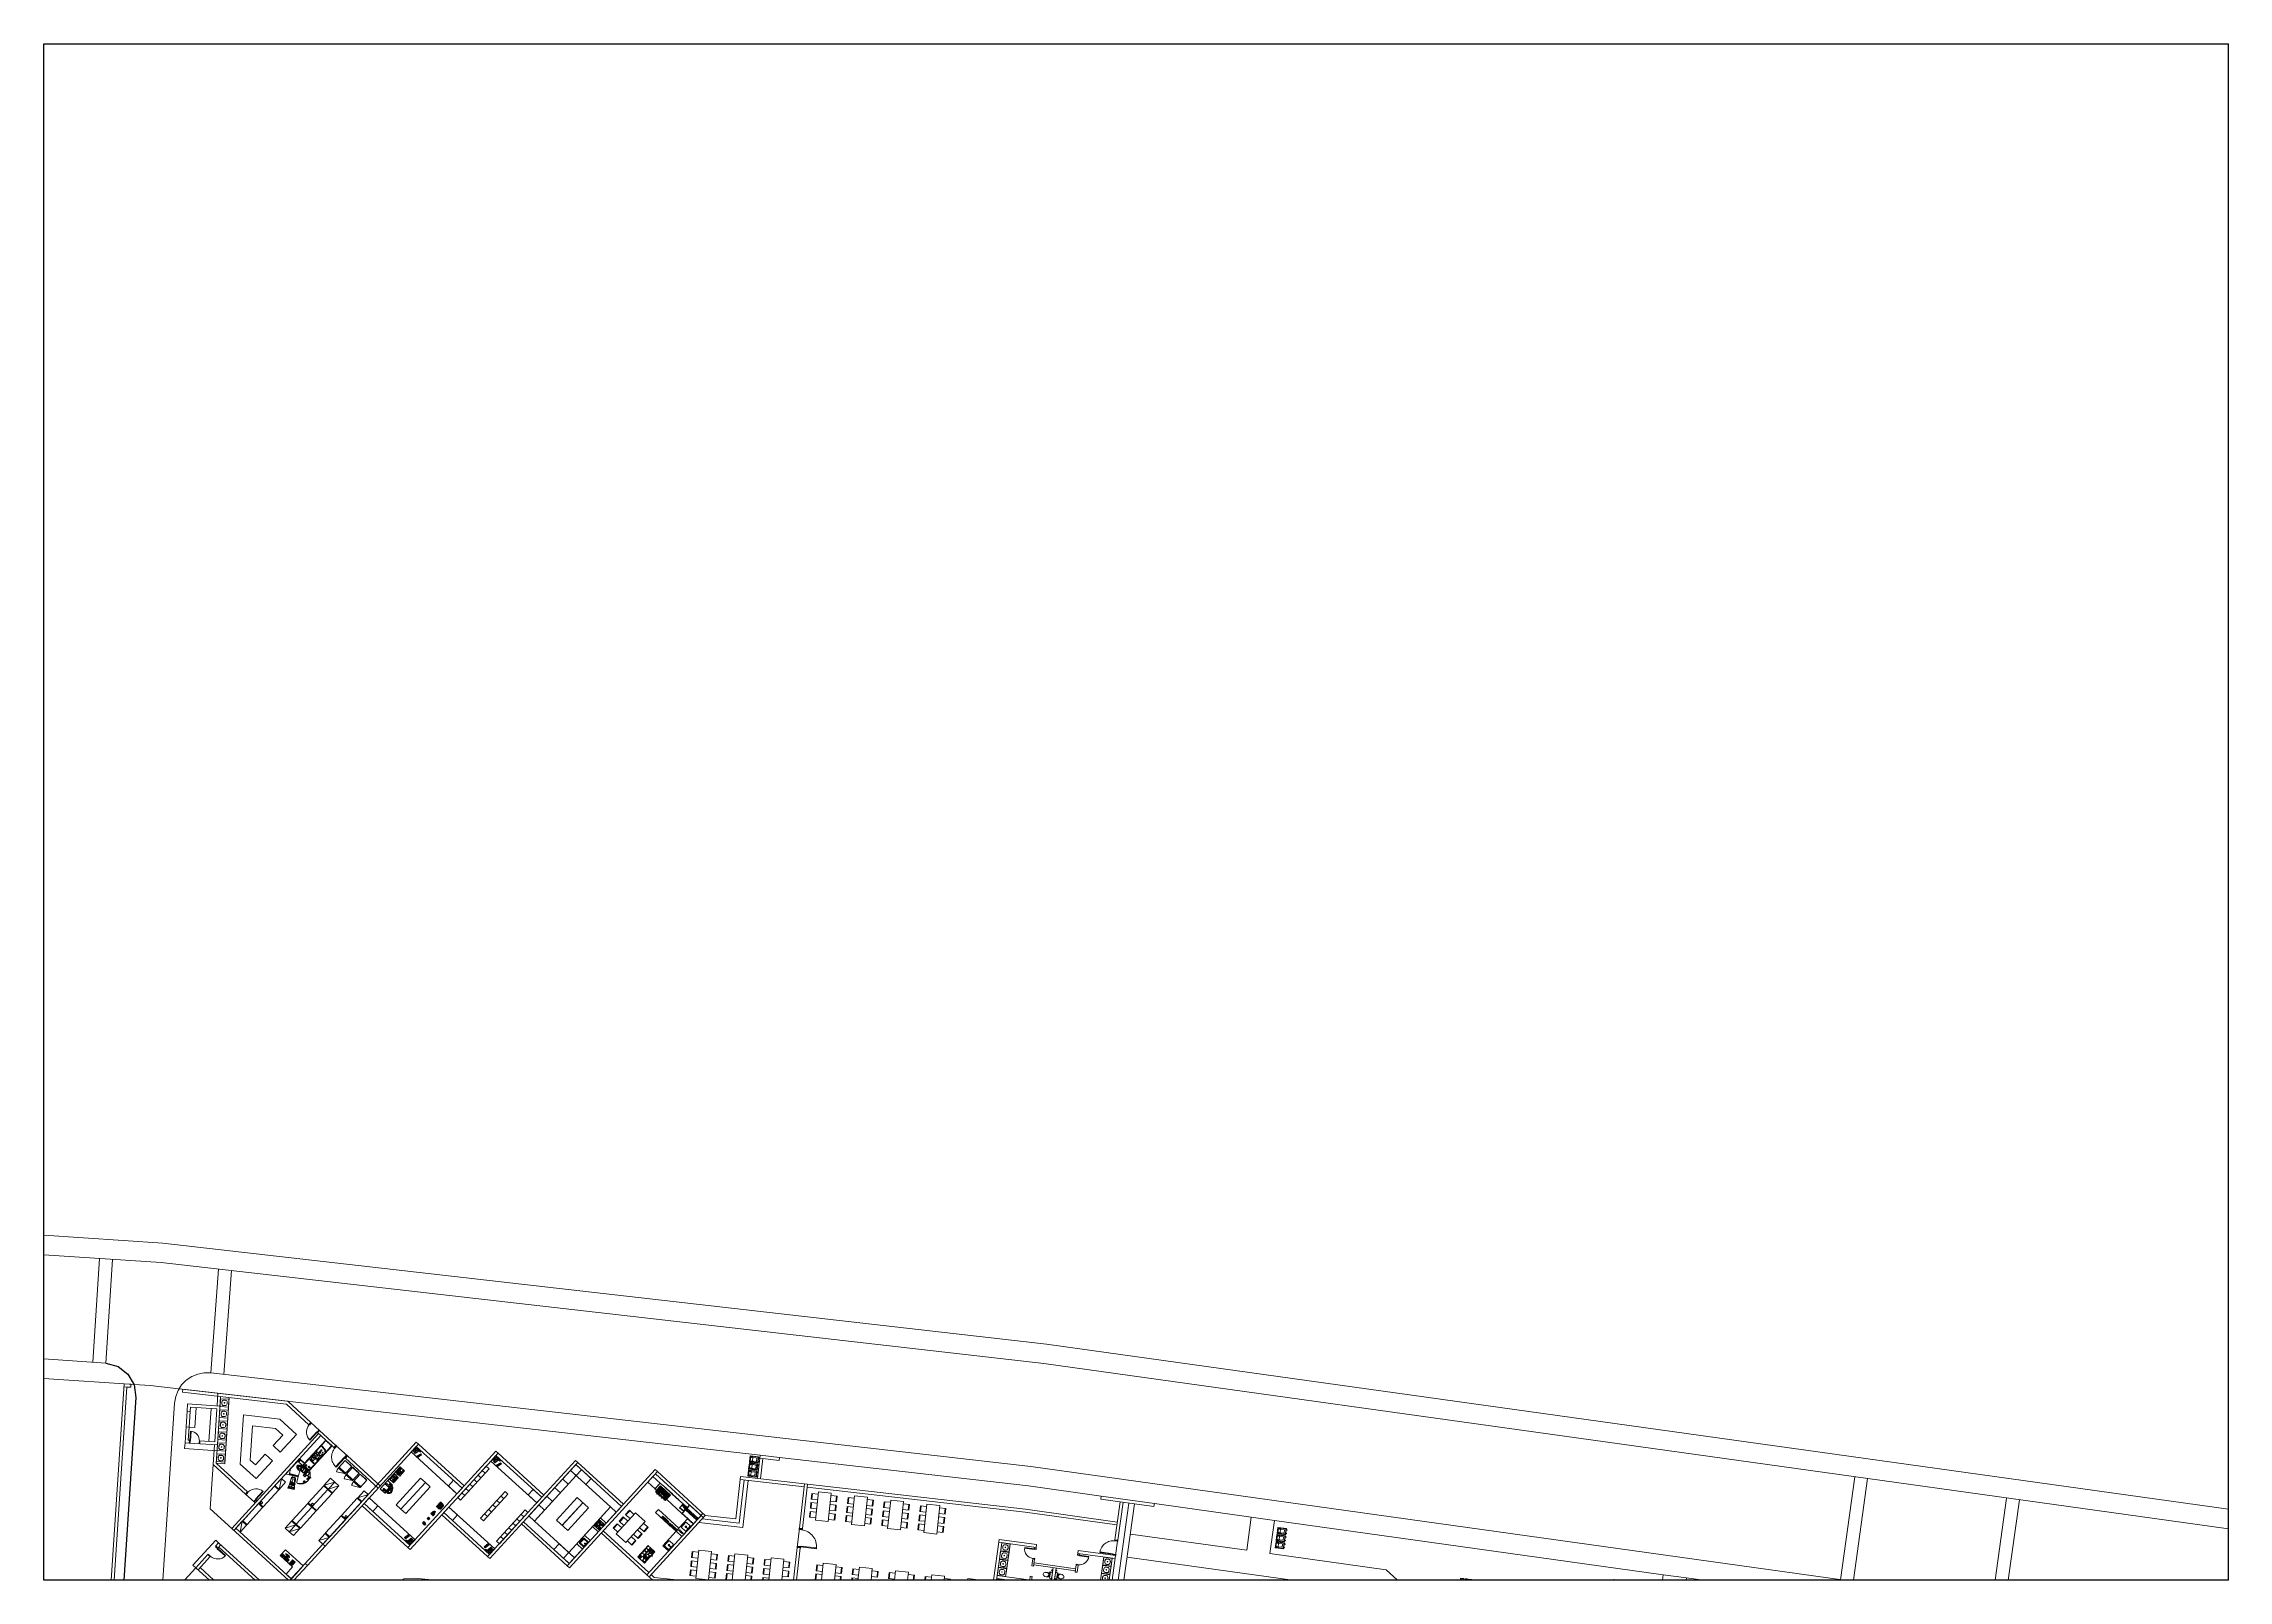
# Paper-space layout 'Layout3' of a CAD drawing. Header units: metres. Extents: x 0 to 0.421, y 0 to 0.296.
# The model-space entities are those that its viewports show. They can reach past a viewport. Long polylines and large blocks are cut down to what shows.
import ezdxf
from ezdxf.enums import TextEntityAlignment as Align

# ---------------------------------------------------------------- set-up
doc = ezdxf.new("R2010")
doc.units = ezdxf.units.M
for name, pattern in [('ACAD_ISO04W100', [30, 24, -3, 0, -3]), ('DASHED', [0.75, 0.5, -0.25]), ('DASHED2', [0.375, 0.25, -0.125]), ('HIDDEN', [0.375, 0.25, -0.125])]:
    doc.linetypes.add(name, pattern=pattern)
for name, color, linetype, lineweight in [('A-Door', 254, 'Continuous', 5), ('Bathroom Door', 252, 'Continuous', 5), ('Bathroom fur', 252, 'Continuous', 5), ('Cycle road', 254, 'Continuous', 20), ('Door', 253, 'Continuous', 5), ('Footpath', 32, 'Continuous', 18), ('Furniture', 44, 'Continuous', 5), ('Hidden line', 251, 'Continuous', 5), ('Interior wall', 31, 'Continuous', 13), ('Inverted beam', 252, 'Continuous', 5), ('Levels', 252, 'Continuous', 5), ('Main Road', 8, 'Continuous', 25), ('street fur', 33, 'Continuous', 15), ('Vehicular Road', 253, 'Continuous', 20), ('Wall ext', 20, 'Continuous', 18)]:
    doc.layers.add(name, color=color, linetype=linetype, lineweight=lineweight)
doc.styles.add('TEXT-DET', font='simplex.shx', dxfattribs={"width": 0.7})

# ---------------------------------------------------------------- blocks, each defined once
blk = doc.blocks.new('p wc')
at = {"layer": 'Bathroom fur', "ltscale": 0.35}
for p, q in [((29939889, 12241290), (29939956, 12241886)), ((29940534, 12241217), (29939889, 12241290)), ((29940602, 12241813), (29939956, 12241886)), ((29940534, 12241217), (29940602, 12241813))]:
    blk.add_line(p, q, dxfattribs=at)
at = {"layer": 'Bathroom fur'}
for p, q in [((29940048, 12241629), (29940034, 12241510)), ((29940056, 12241628), (29940042, 12241509)), ((29940166, 12241344), (29940286, 12241330)), ((29940167, 12241352), (29940287, 12241338)), ((29940332, 12241740), (29940213, 12241753)), ((29940333, 12241748), (29940214, 12241761)), ((29940444, 12241463), (29940457, 12241583)), ((29940452, 12241462), (29940465, 12241582))]:
    blk.add_line(p, q, dxfattribs=at)
blk.add_circle((29940245, 12241552), 22.5, dxfattribs=at)
for centre, radius, start, end in [((29940183, 12241493), 150, 173.54291, 263.54291), ((29940183, 12241493), 142, 173.54291, 263.54291), ((29940197, 12241612), 150, 83.54291, 173.54291), ((29940197, 12241612), 142, 83.54291, 173.54291), ((29940302, 12241479), 150, 263.54291, 353.54291), ((29940302, 12241479), 142, 263.54291, 353.54291), ((29940316, 12241599), 142, 353.54291, 83.54291), ((29940316, 12241599), 150, 353.54291, 83.54291)]:
    blk.add_arc(centre, radius, start, end, dxfattribs=at)
blk = doc.blocks.new('Water Closet')
at = {"layer": 'Bathroom fur', "linetype": 'ByBlock'}
for p, q in [((1886.15, 447.55), (1886.03, 447.64)), ((1886.15, 447.38), (1886.03, 447.29)), ((1886.15, 447.38), (1886.15, 447.55)), ((1886.22, 447.66), (1886.22, 447.71)), ((1886.24, 447.71), (1886.22, 447.71)), ((1886.22, 447.66), (1886.23, 447.62)), ((1886.23, 447.62), (1886.24, 447.62)), ((1886.24, 447.61), (1886.24, 447.71)), ((1886.24, 447.67), (1886.26, 447.67)), ((1886.24, 447.61), (1886.26, 447.61)), ((1886.26, 447.23), (1886.26, 447.7)), ((1886.26, 447.34), (1886.26, 447.59)), ((1886.41, 447.71), (1886.27, 447.71)), ((1886.39, 447.74), (1886.37, 447.74)), ((1886.37, 447.74), (1886.37, 447.72)), ((1886.39, 447.72), (1886.37, 447.72)), ((1886.37, 447.72), (1886.37, 447.71)), ((1886.39, 447.71), (1886.37, 447.71)), ((1886.39, 447.74), (1886.39, 447.72)), ((1886.39, 447.72), (1886.39, 447.71)), ((1886.42, 447.23), (1886.42, 447.7)), ((1886.41, 447.22), (1886.27, 447.22)), ((1886.37, 447.21), (1886.37, 447.22)), ((1886.39, 447.22), (1886.37, 447.22)), ((1886.37, 447.19), (1886.37, 447.21)), ((1886.39, 447.21), (1886.37, 447.21)), ((1886.39, 447.19), (1886.37, 447.19)), ((1886.39, 447.21), (1886.39, 447.22)), ((1886.39, 447.19), (1886.39, 447.21))]:
    blk.add_line(p, q, dxfattribs=at)
at = {"layer": 'Bathroom fur', "linetype": 'Continuous', "lineweight": -3}
for p, q in [((1886.33, 447.87), (1886.35, 447.87)), ((1886.33, 447.85), (1886.35, 447.85)), ((1886.36, 447.86), (1886.35, 447.87)), ((1886.36, 447.86), (1886.35, 447.85)), ((1886.36, 447.86), (1886.35, 447.86)), ((1886.36, 447.86), (1886.36, 447.88)), ((1886.36, 447.86), (1886.36, 447.88)), ((1886.36, 447.86), (1886.36, 447.88)), ((1886.36, 447.86), (1886.36, 447.88)), ((1886.36, 447.86), (1886.36, 447.88)), ((1886.36, 447.86), (1886.36, 447.88)), ((1886.36, 447.86), (1886.36, 447.88)), ((1886.36, 447.86), (1886.36, 447.88)), ((1886.36, 447.86), (1886.36, 447.88)), ((1886.36, 447.86), (1886.36, 447.88)), ((1886.36, 447.86), (1886.36, 447.88)), ((1886.36, 447.86), (1886.36, 447.88)), ((1886.36, 447.86), (1886.37, 447.88)), ((1886.36, 447.86), (1886.36, 447.88)), ((1886.36, 447.86), (1886.38, 447.87)), ((1886.36, 447.86), (1886.38, 447.86)), ((1886.36, 447.86), (1886.38, 447.85)), ((1886.36, 447.86), (1886.37, 447.85)), ((1886.36, 447.86), (1886.36, 447.84)), ((1886.36, 447.86), (1886.36, 447.85)), ((1886.38, 447.87), (1886.42, 447.87)), ((1886.38, 447.85), (1886.42, 447.85)), ((1886.42, 447.85), (1886.42, 447.87))]:
    blk.add_line(p, q, dxfattribs=at)
at = {"layer": 'Bathroom fur'}
for p, q in [((1886.36, 447.03), (1886.36, 447.08)), ((1886.37, 447.03), (1886.37, 447.08)), ((1886.42, 447.11), (1886.38, 447.11)), ((1886.42, 447.1), (1886.38, 447.1)), ((1886.42, 447.02), (1886.38, 447.02)), ((1886.42, 447.01), (1886.38, 447.01))]:
    blk.add_line(p, q, dxfattribs=at)
at = {"layer": 'Bathroom fur', "linetype": 'Continuous', "lineweight": -3}
blk.add_circle((1886.36, 447.86), 0.0175, dxfattribs=at)
at = {"layer": 'Bathroom fur', "linetype": 'ByBlock'}
for centre in [(1886.38, 447.67), (1886.38, 447.26)]:
    blk.add_circle(centre, 0.0123, dxfattribs=at)
for centre, radius, start, end in [((1885.84, 447.47), 0.119, 126.3794, 233.6206), ((1886.03, 447.21), 0.446, 109.2942, 127.2549), ((1886.04, 447.73), 0.451, 232.2382, 250.1051), ((1886.02, 447.09), 0.55, 64.2321, 103.6755), ((1886.02, 447.84), 0.55, 256.3245, 295.7679), ((1884.67, 447.48), 1.5, 353.4552, 5.5271), ((1885.55, 447.47), 0.65, 345.9276, 13.0204), ((1886.27, 447.7), 0.00987, 90, 180), ((1886.41, 447.7), 0.00987, 0, 90), ((1886.27, 447.23), 0.00987, 180, 270), ((1886.41, 447.23), 0.00987, 270, 0)]:
    blk.add_arc(centre, radius, start, end, dxfattribs=at)
at = {"layer": 'Bathroom fur', "linetype": 'Continuous', "lineweight": -3}
blk.add_arc((1886.33, 447.86), 0.01, 90.002, 270, dxfattribs=at)
at = {"layer": 'Bathroom fur'}
for centre, radius, start, end in [((1886.38, 447.08), 0.025, 90, 180), ((1886.38, 447.03), 0.025, 180, 270), ((1886.38, 447.08), 0.015, 90, 180), ((1886.38, 447.03), 0.015, 180, 270)]:
    blk.add_arc(centre, radius, start, end, dxfattribs=at)
at = {"layer": 'Bathroom fur', "style": 'TEXT-DET', "width": 0.6}
blk.add_text('1', height=0.06, dxfattribs=at).set_placement((1886.39, 447.07), align=Align.MIDDLE)
blk = doc.blocks.new('Door1')
at = {"layer": 'Bathroom Door'}
for p, q in [((1900.59, 444.89), (1899.86, 444.89)), ((1900.59, 444.85), (1899.86, 444.85))]:
    blk.add_line(p, q, dxfattribs=at)
for points in [[(1900.74, 444.92), (1900.59, 444.92), (1900.59, 444.89), (1900.64, 444.89), (1900.64, 444.87), (1900.74, 444.87), (1900.74, 444.92)], [(1900.59, 444.89), (1900.59, 444.85)], [(1900.74, 444.12), (1900.59, 444.12), (1900.59, 444.16), (1900.64, 444.16), (1900.64, 444.17), (1900.74, 444.17), (1900.74, 444.12)]]:
    blk.add_lwpolyline(points, dxfattribs=at)
blk.add_arc((1900.59, 444.89), 0.73, 180, 270, dxfattribs=at)
blk = doc.blocks.new('Dining Table')
at = {"layer": 'Furniture', "color": 0, "linetype": 'ByBlock'}
for p, q in [((29872470, 12208379), (29872470, 12207379)), ((29874670, 12208379), (29872470, 12208379)), ((29872645, 12208379), (29872645, 12208859)), ((29872645, 12208859), (29873095, 12208859)), ((29872645, 12208809), (29873095, 12208809)), ((29873095, 12208859), (29873095, 12208379)), ((29873345, 12208859), (29873345, 12208379)), ((29873795, 12208859), (29873345, 12208859)), ((29873795, 12208809), (29873345, 12208809)), ((29873795, 12208379), (29873795, 12208859)), ((29874495, 12208859), (29874045, 12208859)), ((29874045, 12208859), (29874045, 12208379)), ((29874495, 12208809), (29874045, 12208809)), ((29874495, 12208379), (29874495, 12208859)), ((29874670, 12207379), (29874670, 12208379)), ((29874670, 12207379), (29872470, 12207379)), ((29872645, 12207379), (29872645, 12206899)), ((29872645, 12206949), (29873095, 12206949)), ((29872645, 12206899), (29873095, 12206899)), ((29873095, 12206899), (29873095, 12207379)), ((29873345, 12206899), (29873345, 12207379)), ((29873795, 12206949), (29873345, 12206949)), ((29873795, 12206899), (29873345, 12206899)), ((29873795, 12207379), (29873795, 12206899)), ((29874045, 12206899), (29874045, 12207379)), ((29874495, 12206949), (29874045, 12206949)), ((29874495, 12206899), (29874045, 12206899)), ((29874495, 12207379), (29874495, 12206899))]:
    blk.add_line(p, q, dxfattribs=at)
blk = doc.blocks.new('Office Door')
at = {"layer": 'Door'}
for p, q in [((11493552.02, 4446003.17), (11493552.02, 4446003.19)), ((11493552.02, 4446003.19), (11493552.03, 4446003.19)), ((11493553, 4446003.17), (11493552.02, 4446003.17)), ((11493552.03, 4446003.19), (11493552.03, 4446003.22)), ((11493552.03, 4446003.22), (11493552.99, 4446003.22)), ((11493552.13, 4446003.22), (11493552.13, 4446003.17)), ((11493552.89, 4446003.22), (11493552.89, 4446003.17)), ((11493552.99, 4446003.22), (11493552.99, 4446003.19)), ((11493552.99, 4446003.19), (11493553, 4446003.19)), ((11493553, 4446003.19), (11493553, 4446003.17)), ((11493553.02, 4446003.18), (11493553, 4446003.18)), ((11493553.01, 4446003.19), (11493553.01, 4446003.17)), ((11493553.25, 4446004.26), (11493553.02, 4446004.26)), ((11493553.02, 4446004.26), (11493553.02, 4446004.23)), ((11493553.06, 4446004.23), (11493553.02, 4446004.23)), ((11493553.06, 4446003.19), (11493553.02, 4446003.19)), ((11493553.02, 4446003.16), (11493553.02, 4446003.19)), ((11493553.25, 4446003.16), (11493553.02, 4446003.16)), ((11493553.05, 4446004.29), (11493553.22, 4446004.29)), ((11493553.05, 4446003.13), (11493553.22, 4446003.13)), ((11493553.06, 4446004.23), (11493553.06, 4446004.22)), ((11493553.06, 4446004.22), (11493553.25, 4446004.22)), ((11493553.06, 4446003.19), (11493553.06, 4446003.2)), ((11493553.06, 4446003.2), (11493553.25, 4446003.2)), ((11493553.25, 4446004.26), (11493553.25, 4446004.22)), ((11493553.25, 4446003.16), (11493553.25, 4446003.2))]:
    blk.add_line(p, q, dxfattribs=at)
for points in [[(11493553.01, 4446004.31), (11493553.02, 4446004.31), (11493553.02, 4446004.24), (11493553.01, 4446004.24, -0.414214), (11493553.01, 4446004.25), (11493553.01, 4446004.3, -0.414214)], [(11493553.01, 4446003.11), (11493553.02, 4446003.11), (11493553.02, 4446003.17), (11493553.01, 4446003.17, 0.414214), (11493553.01, 4446003.17), (11493553.01, 4446003.11, 0.414214)], [(11493553.25, 4446004.31), (11493553.25, 4446004.31), (11493553.25, 4446004.24), (11493553.25, 4446004.24, 0.414214), (11493553.26, 4446004.25), (11493553.26, 4446004.3, 0.414214)], [(11493553.25, 4446003.11), (11493553.25, 4446003.11), (11493553.25, 4446003.17), (11493553.25, 4446003.17, -0.414214), (11493553.26, 4446003.17), (11493553.26, 4446003.11, -0.414214)]]:
    blk.add_lwpolyline(points, format="xyb", close=True, dxfattribs=at)
for radius in [0.00692, 0.00462]:
    blk.add_circle((11493553.01, 4446003.18), radius, dxfattribs=at)
at = {"layer": 'Door', "linetype": 'HIDDEN', "ltscale": 10}
blk.add_arc((11493553.06, 4446003.18), 1.04, 90.1312, 179.5493, dxfattribs=at)
blk = doc.blocks.new('Dustbin')
at = {"layer": 'street fur'}
for p, q in [((29865425, 12208243), (29865899, 12208243)), ((29865482, 12208396), (29865512, 12208407)), ((29865500, 12208874), (29865538, 12208874)), ((29865780, 12208874), (29865817, 12208874)), ((29865780, 12208846), (29865817, 12208846)), ((29865815, 12208396), (29865846, 12208385)), ((29865817, 12208846), (29865817, 12208873))]:
    blk.add_line(p, q, dxfattribs=at)
for points in [[(29865500, 12208873), (29865500, 12208874), (29865500, 12208934), (29865538, 12208934), (29865538, 12208874), (29865538, 12208873), (29865780, 12208873), (29865780, 12208874), (29865780, 12208934), (29865817, 12208934), (29865817, 12208874), (29865817, 12208873), (29865899, 12208873), (29865899, 12208243), (29865899, 12208216), (29865425, 12208216), (29865425, 12208243), (29865425, 12208873), (29865500, 12208873), (29865500, 12208846), (29865538, 12208846)], [(29865817, 12208846), (29865825, 12208846), (29865833, 12208844), (29865840, 12208842), (29865847, 12208838), (29865853, 12208834), (29865859, 12208829), (29865864, 12208823), (29865869, 12208817), (29865872, 12208810), (29865874, 12208803), (29865876, 12208795), (29865876, 12208787), (29865876, 12208311), (29865876, 12208305), (29865875, 12208299), (29865873, 12208294), (29865871, 12208289), (29865867, 12208284), (29865864, 12208280), (29865859, 12208276), (29865855, 12208273), (29865850, 12208270), (29865844, 12208269), (29865839, 12208268), (29865833, 12208267), (29865495, 12208267), (29865489, 12208268), (29865483, 12208269), (29865477, 12208271), (29865472, 12208273), (29865467, 12208277), (29865462, 12208281), (29865458, 12208285), (29865455, 12208290), (29865452, 12208295), (29865450, 12208301), (29865449, 12208307), (29865449, 12208313), (29865449, 12208781), (29865449, 12208796), (29865449, 12208796), (29865448, 12208788), (29865449, 12208781)], [(29865449, 12208796), (29865450, 12208804), (29865453, 12208811), (29865456, 12208818), (29865461, 12208824), (29865466, 12208830), (29865472, 12208835), (29865478, 12208839), (29865485, 12208843), (29865493, 12208845), (29865500, 12208846)]]:
    blk.add_lwpolyline(points, dxfattribs=at)
for points in [[(29865507, 12208423), (29865476, 12208412), (29865482, 12208396), (29865506, 12208326), (29865537, 12208337), (29865512, 12208407)], [(29865769, 12208437), (29865765, 12208437), (29865562, 12208437), (29865558, 12208437), (29865554, 12208438), (29865550, 12208439), (29865546, 12208441), (29865543, 12208443), (29865540, 12208446), (29865537, 12208449), (29865535, 12208453), (29865533, 12208456), (29865531, 12208460), (29865531, 12208465), (29865530, 12208469), (29865530, 12208713), (29865531, 12208718), (29865531, 12208722), (29865533, 12208726), (29865535, 12208730), (29865537, 12208734), (29865540, 12208737), (29865543, 12208740), (29865547, 12208743), (29865551, 12208745), (29865555, 12208746), (29865560, 12208747), (29865564, 12208747), (29865763, 12208747), (29865768, 12208747), (29865773, 12208746), (29865777, 12208744), (29865781, 12208742), (29865785, 12208740), (29865789, 12208737), (29865792, 12208733), (29865794, 12208729), (29865796, 12208725), (29865798, 12208721), (29865799, 12208716), (29865799, 12208711), (29865799, 12208471), (29865799, 12208467), (29865798, 12208462), (29865797, 12208458), (29865795, 12208454), (29865792, 12208450), (29865789, 12208447), (29865786, 12208444), (29865782, 12208441), (29865778, 12208439), (29865774, 12208438)], [(29865538, 12208846), (29865538, 12208873), (29865780, 12208873), (29865780, 12208846)], [(29865852, 12208401), (29865821, 12208412), (29865815, 12208396), (29865790, 12208327), (29865820, 12208315), (29865846, 12208385)]]:
    blk.add_lwpolyline(points, close=True, dxfattribs=at)
blk = doc.blocks.new('Shop counter')
at = {"layer": 'Furniture'}
for p, q in [((11493451.9, 4446047.55), (11493451.91, 4446047.57)), ((11493451.98, 4446047.5), (11493451.9, 4446047.55)), ((11493451.94, 4446047.56), (11493451.91, 4446047.57)), ((11493452.03, 4446047.77), (11493451.92, 4446047.57)), ((11493451.92, 4446047.57), (11493451.93, 4446047.57)), ((11493451.92, 4446047.57), (11493451.94, 4446047.56)), ((11493451.93, 4446047.57), (11493451.94, 4446047.57)), ((11493451.94, 4446047.56), (11493451.94, 4446047.56)), ((11493451.94, 4446047.56), (11493451.96, 4446047.54)), ((11493451.96, 4446047.54), (11493451.94, 4446047.56)), ((11493452.05, 4446047.76), (11493451.95, 4446047.57)), ((11493451.95, 4446047.57), (11493451.97, 4446047.6)), ((11493451.95, 4446047.57), (11493451.95, 4446047.57)), ((11493451.95, 4446047.57), (11493452.04, 4446047.52)), ((11493451.97, 4446047.56), (11493451.96, 4446047.57)), ((11493451.96, 4446047.54), (11493451.96, 4446047.54)), ((11493451.96, 4446047.54), (11493452, 4446047.52)), ((11493452.03, 4446047.51), (11493451.96, 4446047.54)), ((11493451.97, 4446047.6), (11493452.14, 4446047.9)), ((11493451.98, 4446047.59), (11493451.97, 4446047.6)), ((11493451.97, 4446047.56), (11493451.98, 4446047.59)), ((11493451.97, 4446047.57), (11493451.97, 4446047.56)), ((11493451.97, 4446047.57), (11493452.05, 4446047.53)), ((11493451.97, 4446047.56), (11493451.97, 4446047.56)), ((11493452.04, 4446047.52), (11493451.97, 4446047.56)), ((11493451.98, 4446047.59), (11493452.16, 4446047.9)), ((11493451.98, 4446047.5), (11493452, 4446047.52)), ((11493452.02, 4446047.55), (11493452.04, 4446047.58)), ((11493452.03, 4446047.77), (11493452.15, 4446047.96)), ((11493452.04, 4446047.58), (11493452.07, 4446047.62)), ((11493452.08, 4446047.57), (11493452.04, 4446047.58)), ((11493452.04, 4446047.52), (11493452.05, 4446047.52)), ((11493452.04, 4446047.52), (11493452.05, 4446047.52)), ((11493452.04, 4446047.51), (11493452.05, 4446047.52)), ((11493452.05, 4446047.52), (11493452.04, 4446047.52)), ((11493452.04, 4446047.5), (11493452.04, 4446047.51)), ((11493452.04, 4446047.5), (11493452.07, 4446047.49)), ((11493452.04, 4446047.5), (11493452.07, 4446047.49)), ((11493452.07, 4446047.49), (11493452.04, 4446047.5)), ((11493452.05, 4446047.76), (11493452.16, 4446047.94)), ((11493452.05, 4446047.53), (11493452.15, 4446047.7)), ((11493452.05, 4446047.52), (11493452.05, 4446047.53)), ((11493452.05, 4446047.52), (11493452.05, 4446047.52)), ((11493452.05, 4446047.52), (11493452.05, 4446047.52)), ((11493452.06, 4446047.53), (11493452.08, 4446047.58)), ((11493452.07, 4446047.52), (11493452.06, 4446047.53)), ((11493452.07, 4446047.62), (11493452.08, 4446047.65)), ((11493452.1, 4446047.61), (11493452.07, 4446047.62)), ((11493452.07, 4446047.49), (11493452.07, 4446047.49)), ((11493452.07, 4446047.49), (11493452.07, 4446047.49)), ((11493452.35, 4446047.36), (11493452.07, 4446047.49)), ((11493452.08, 4446047.65), (11493452.12, 4446047.72)), ((11493452.08, 4446047.58), (11493452.14, 4446047.68)), ((11493452.08, 4446047.65), (11493452.12, 4446047.64)), ((11493452.08, 4446047.58), (11493452.09, 4446047.58)), ((11493452.17, 4446047.45), (11493452.08, 4446047.5)), ((11493452.09, 4446047.58), (11493452.15, 4446047.67)), ((11493452.09, 4446047.58), (11493452.1, 4446047.58)), ((11493452.11, 4446047.6), (11493452.1, 4446047.6)), ((11493452.13, 4446047.6), (11493452.11, 4446047.61)), ((11493452.17, 4446047.45), (11493452.11, 4446047.47)), ((11493452.16, 4446047.78), (11493452.12, 4446047.72)), ((11493452.12, 4446047.72), (11493452.15, 4446047.7)), ((11493452.12, 4446047.72), (11493452.15, 4446047.7)), ((11493452.12, 4446047.64), (11493452.13, 4446047.63)), ((11493452.13, 4446047.6), (11493452.13, 4446047.6)), ((11493452.15, 4446047.99), (11493452.14, 4446047.97)), ((11493452.14, 4446047.97), (11493452.17, 4446047.95)), ((11493452.16, 4446047.93), (11493452.14, 4446047.9)), ((11493452.16, 4446047.9), (11493452.14, 4446047.9)), ((11493452.15, 4446047.67), (11493452.14, 4446047.68)), ((11493452.24, 4446047.94), (11493452.15, 4446047.99)), ((11493452.15, 4446047.96), (11493452.16, 4446047.94)), ((11493452.15, 4446047.96), (11493452.15, 4446047.96)), ((11493452.15, 4446047.96), (11493452.17, 4446047.95)), ((11493452.25, 4446047.86), (11493452.15, 4446047.7)), ((11493452.15, 4446047.67), (11493452.15, 4446047.67)), ((11493452.16, 4446047.94), (11493452.16, 4446047.93)), ((11493452.16, 4446047.93), (11493452.25, 4446047.88)), ((11493452.18, 4446047.92), (11493452.16, 4446047.9)), ((11493452.22, 4446047.82), (11493452.16, 4446047.72)), ((11493452.18, 4446047.81), (11493452.16, 4446047.78)), ((11493452.16, 4446047.78), (11493452.19, 4446047.76)), ((11493452.17, 4446047.71), (11493452.16, 4446047.72)), ((11493452.27, 4446047.63), (11493452.16, 4446047.69)), ((11493452.17, 4446047.95), (11493452.17, 4446047.95)), ((11493452.17, 4446047.95), (11493452.19, 4446047.94)), ((11493452.19, 4446047.94), (11493452.17, 4446047.95)), ((11493452.18, 4446047.92), (11493452.17, 4446047.93)), ((11493452.17, 4446047.92), (11493452.18, 4446047.92)), ((11493452.25, 4446047.86), (11493452.17, 4446047.92)), ((11493452.23, 4446047.81), (11493452.17, 4446047.71)), ((11493452.17, 4446047.71), (11493452.17, 4446047.71)), ((11493452.17, 4446047.45), (11493452.2, 4446047.5)), ((11493452.2, 4446047.44), (11493452.17, 4446047.45)), ((11493452.18, 4446047.92), (11493452.18, 4446047.92)), ((11493452.25, 4446047.88), (11493452.18, 4446047.92)), ((11493452.2, 4446047.85), (11493452.18, 4446047.81)), ((11493452.2, 4446047.79), (11493452.18, 4446047.81)), ((11493452.19, 4446047.94), (11493452.19, 4446047.94)), ((11493452.22, 4446047.92), (11493452.19, 4446047.94)), ((11493452.25, 4446047.9), (11493452.19, 4446047.94)), ((11493452.19, 4446047.76), (11493452.2, 4446047.75)), ((11493452.19, 4446047.48), (11493452.22, 4446047.47)), ((11493452.19, 4446047.48), (11493452.19, 4446047.48)), ((11493452.22, 4446047.89), (11493452.2, 4446047.85)), ((11493452.23, 4446047.83), (11493452.2, 4446047.85)), ((11493452.2, 4446047.5), (11493452.27, 4446047.63)), ((11493452.2, 4446047.5), (11493452.45, 4446047.38)), ((11493452.22, 4446047.47), (11493452.2, 4446047.44)), ((11493452.22, 4446047.43), (11493452.2, 4446047.44)), ((11493452.21, 4446047.78), (11493452.21, 4446047.79)), ((11493452.21, 4446047.52), (11493452.24, 4446047.5)), ((11493452.24, 4446047.94), (11493452.22, 4446047.92)), ((11493452.25, 4446047.86), (11493452.22, 4446047.82)), ((11493452.22, 4446047.82), (11493452.23, 4446047.81)), ((11493452.24, 4446047.5), (11493452.22, 4446047.47)), ((11493452.22, 4446047.47), (11493452.24, 4446047.46)), ((11493452.22, 4446047.43), (11493452.23, 4446047.44)), ((11493452.23, 4446047.81), (11493452.23, 4446047.81)), ((11493452.23, 4446047.55), (11493452.26, 4446047.54)), ((11493452.23, 4446047.44), (11493452.24, 4446047.45)), ((11493452.26, 4446047.54), (11493452.24, 4446047.5)), ((11493452.24, 4446047.5), (11493452.26, 4446047.49)), ((11493452.24, 4446047.46), (11493452.26, 4446047.49)), ((11493452.24, 4446047.45), (11493452.24, 4446047.46)), ((11493452.25, 4446047.88), (11493452.25, 4446047.88)), ((11493452.25, 4446047.88), (11493452.25, 4446047.88)), ((11493452.26, 4446047.88), (11493452.25, 4446047.88)), ((11493452.25, 4446047.88), (11493452.25, 4446047.88)), ((11493452.25, 4446047.88), (11493452.25, 4446047.88)), ((11493452.25, 4446047.88), (11493452.25, 4446047.88)), ((11493452.25, 4446047.88), (11493452.25, 4446047.86)), ((11493452.26, 4446047.86), (11493452.25, 4446047.86)), ((11493452.25, 4446047.59), (11493452.28, 4446047.58)), ((11493452.26, 4446047.9), (11493452.29, 4446047.88)), ((11493452.26, 4446047.89), (11493452.26, 4446047.89)), ((11493452.26, 4446047.89), (11493452.29, 4446047.88)), ((11493452.29, 4446047.88), (11493452.26, 4446047.89)), ((11493452.28, 4446047.58), (11493452.26, 4446047.54)), ((11493452.26, 4446047.54), (11493452.28, 4446047.53)), ((11493452.26, 4446047.49), (11493452.28, 4446047.53)), ((11493452.28, 4446047.86), (11493452.27, 4446047.87)), ((11493452.27, 4446047.63), (11493452.31, 4446047.7)), ((11493452.27, 4446047.53), (11493452.31, 4446047.64)), ((11493452.27, 4446047.63), (11493452.3, 4446047.61)), ((11493452.27, 4446047.63), (11493452.3, 4446047.61)), ((11493452.28, 4446047.53), (11493452.27, 4446047.53)), ((11493452.27, 4446047.53), (11493452.27, 4446047.53)), ((11493452.27, 4446047.53), (11493452.28, 4446047.53)), ((11493452.28, 4446047.52), (11493452.27, 4446047.53)), ((11493452.29, 4446047.86), (11493452.28, 4446047.86)), ((11493452.37, 4446047.81), (11493452.28, 4446047.86)), ((11493452.28, 4446047.66), (11493452.31, 4446047.7)), ((11493452.3, 4446047.61), (11493452.28, 4446047.58)), ((11493452.28, 4446047.58), (11493452.31, 4446047.57)), ((11493452.28, 4446047.53), (11493452.31, 4446047.57)), ((11493452.29, 4446047.53), (11493452.28, 4446047.53)), ((11493452.29, 4446047.53), (11493452.28, 4446047.53)), ((11493452.28, 4446047.52), (11493452.28, 4446047.51)), ((11493452.28, 4446047.52), (11493452.28, 4446047.52)), ((11493452.34, 4446047.48), (11493452.28, 4446047.52)), ((11493452.35, 4446047.46), (11493452.28, 4446047.51)), ((11493452.29, 4446047.88), (11493452.29, 4446047.87)), ((11493452.29, 4446047.88), (11493452.29, 4446047.88)), ((11493452.39, 4446047.8), (11493452.29, 4446047.88)), ((11493452.29, 4446047.67), (11493452.32, 4446047.65)), ((11493452.29, 4446047.53), (11493452.33, 4446047.6)), ((11493452.29, 4446047.53), (11493452.29, 4446047.53)), ((11493452.33, 4446047.51), (11493452.29, 4446047.53)), ((11493452.3, 4446047.61), (11493452.3, 4446047.61)), ((11493452.3, 4446047.61), (11493452.32, 4446047.6)), ((11493452.3, 4446047.61), (11493452.3, 4446047.61)), ((11493452.3, 4446047.61), (11493452.32, 4446047.6)), ((11493452.3, 4446047.61), (11493452.3, 4446047.61)), ((11493452.35, 4446047.76), (11493452.31, 4446047.7)), ((11493452.36, 4446047.75), (11493452.31, 4446047.7)), ((11493452.31, 4446047.64), (11493452.37, 4446047.73)), ((11493452.31, 4446047.7), (11493452.34, 4446047.68)), ((11493452.31, 4446047.57), (11493452.32, 4446047.6)), ((11493452.32, 4446047.65), (11493452.34, 4446047.63)), ((11493452.34, 4446047.63), (11493452.32, 4446047.6)), ((11493452.37, 4446047.81), (11493452.33, 4446047.85)), ((11493452.33, 4446047.6), (11493452.33, 4446047.61)), ((11493452.33, 4446047.6), (11493452.36, 4446047.59)), ((11493452.33, 4446047.6), (11493452.4, 4446047.57)), ((11493452.36, 4446047.59), (11493452.33, 4446047.51)), ((11493452.33, 4446047.51), (11493452.36, 4446047.59)), ((11493452.33, 4446047.51), (11493452.37, 4446047.59)), ((11493452.33, 4446047.51), (11493452.33, 4446047.51)), ((11493452.33, 4446047.51), (11493452.33, 4446047.51)), ((11493452.33, 4446047.51), (11493452.33, 4446047.51)), ((11493452.34, 4446047.5), (11493452.33, 4446047.51)), ((11493452.34, 4446047.74), (11493452.36, 4446047.72)), ((11493452.34, 4446047.68), (11493452.36, 4446047.67)), ((11493452.36, 4446047.67), (11493452.34, 4446047.63)), ((11493452.34, 4446047.61), (11493452.35, 4446047.62)), ((11493452.34, 4446047.61), (11493452.34, 4446047.61)), ((11493452.34, 4446047.61), (11493452.4, 4446047.58)), ((11493452.36, 4446047.49), (11493452.34, 4446047.5)), ((11493452.36, 4446047.49), (11493452.34, 4446047.5)), ((11493452.41, 4446047.46), (11493452.34, 4446047.48)), ((11493452.37, 4446047.81), (11493452.35, 4446047.76)), ((11493452.35, 4446047.76), (11493452.36, 4446047.75)), ((11493452.35, 4446047.62), (11493452.39, 4446047.7)), ((11493452.42, 4446047.44), (11493452.35, 4446047.46)), ((11493452.35, 4446047.36), (11493452.36, 4446047.37)), ((11493452.35, 4446047.36), (11493452.37, 4446047.35)), ((11493452.39, 4446047.8), (11493452.36, 4446047.75)), ((11493452.36, 4446047.77), (11493452.36, 4446047.78)), ((11493452.36, 4446047.77), (11493452.38, 4446047.76)), ((11493452.36, 4446047.75), (11493452.38, 4446047.73)), ((11493452.36, 4446047.72), (11493452.39, 4446047.7)), ((11493452.39, 4446047.7), (11493452.36, 4446047.67)), ((11493452.38, 4446047.66), (11493452.36, 4446047.65)), ((11493452.39, 4446047.65), (11493452.36, 4446047.65)), ((11493452.36, 4446047.65), (11493452.36, 4446047.63)), ((11493452.36, 4446047.63), (11493452.38, 4446047.63)), ((11493452.36, 4446047.63), (11493452.36, 4446047.61)), ((11493452.36, 4446047.61), (11493452.39, 4446047.61)), ((11493452.36, 4446047.61), (11493452.38, 4446047.6)), ((11493452.36, 4446047.59), (11493452.36, 4446047.59)), ((11493452.36, 4446047.59), (11493452.36, 4446047.59)), ((11493452.36, 4446047.59), (11493452.36, 4446047.59)), ((11493452.36, 4446047.59), (11493452.36, 4446047.59)), ((11493452.36, 4446047.59), (11493452.37, 4446047.59)), ((11493452.36, 4446047.59), (11493452.4, 4446047.57)), ((11493452.36, 4446047.59), (11493452.36, 4446047.59)), ((11493452.37, 4446047.59), (11493452.36, 4446047.59)), ((11493452.36, 4446047.59), (11493452.36, 4446047.59)), ((11493452.36, 4446047.54), (11493452.37, 4446047.53)), ((11493452.38, 4446047.53), (11493452.36, 4446047.5)), ((11493452.36, 4446047.5), (11493452.42, 4446047.47)), ((11493452.36, 4446047.49), (11493452.36, 4446047.5)), ((11493452.36, 4446047.48), (11493452.36, 4446047.49)), ((11493452.36, 4446047.49), (11493452.36, 4446047.49)), ((11493452.37, 4446047.49), (11493452.36, 4446047.49)), ((11493452.36, 4446047.37), (11493452.38, 4446047.36)), ((11493452.4, 4446047.79), (11493452.37, 4446047.81)), ((11493452.37, 4446047.74), (11493452.38, 4446047.76)), ((11493452.37, 4446047.73), (11493452.38, 4446047.74)), ((11493452.37, 4446047.73), (11493452.39, 4446047.7)), ((11493452.37, 4446047.73), (11493452.37, 4446047.73)), ((11493452.37, 4446047.55), (11493452.37, 4446047.54)), ((11493452.37, 4446047.54), (11493452.38, 4446047.54)), ((11493452.37, 4446047.53), (11493452.37, 4446047.54)), ((11493452.37, 4446047.53), (11493452.37, 4446047.53)), ((11493452.37, 4446047.53), (11493452.37, 4446047.53)), ((11493452.38, 4446047.53), (11493452.37, 4446047.53)), ((11493452.37, 4446047.49), (11493452.37, 4446047.49)), ((11493452.37, 4446047.35), (11493452.38, 4446047.36)), ((11493452.59, 4446047.25), (11493452.37, 4446047.35)), ((11493452.38, 4446047.76), (11493452.4, 4446047.79)), ((11493452.38, 4446047.76), (11493452.41, 4446047.74)), ((11493452.38, 4446047.74), (11493452.38, 4446047.73)), ((11493452.46, 4446047.71), (11493452.38, 4446047.73)), ((11493452.38, 4446047.73), (11493452.38, 4446047.74)), ((11493452.38, 4446047.73), (11493452.4, 4446047.71)), ((11493452.41, 4446047.66), (11493452.38, 4446047.66)), ((11493452.38, 4446047.63), (11493452.39, 4446047.65)), ((11493452.39, 4446047.61), (11493452.38, 4446047.63)), ((11493452.38, 4446047.6), (11493452.41, 4446047.6)), ((11493452.38, 4446047.54), (11493452.38, 4446047.55)), ((11493452.38, 4446047.54), (11493452.39, 4446047.54)), ((11493452.39, 4446047.54), (11493452.38, 4446047.53)), ((11493452.38, 4446047.36), (11493452.38, 4446047.36)), ((11493452.38, 4446047.36), (11493452.38, 4446047.36)), ((11493452.55, 4446047.69), (11493452.39, 4446047.8)), ((11493452.41, 4446047.74), (11493452.39, 4446047.7)), ((11493452.39, 4446047.7), (11493452.4, 4446047.71)), ((11493452.41, 4446047.68), (11493452.39, 4446047.7)), ((11493452.39, 4446047.7), (11493452.4, 4446047.68)), ((11493452.4, 4446047.7), (11493452.39, 4446047.7)), ((11493452.39, 4446047.65), (11493452.41, 4446047.66)), ((11493452.41, 4446047.6), (11493452.39, 4446047.61)), ((11493452.4, 4446047.57), (11493452.39, 4446047.54)), ((11493452.42, 4446047.77), (11493452.4, 4446047.79)), ((11493452.4, 4446047.71), (11493452.4, 4446047.7)), ((11493452.4, 4446047.71), (11493452.4, 4446047.7)), ((11493452.4, 4446047.68), (11493452.41, 4446047.66)), ((11493452.42, 4446047.6), (11493452.4, 4446047.57)), ((11493452.4, 4446047.58), (11493452.4, 4446047.57)), ((11493452.4, 4446047.57), (11493452.4, 4446047.57)), ((11493452.4, 4446047.57), (11493452.4, 4446047.57)), ((11493452.42, 4446047.76), (11493452.41, 4446047.74)), ((11493452.41, 4446047.74), (11493452.41, 4446047.74)), ((11493452.41, 4446047.71), (11493452.42, 4446047.69)), ((11493452.42, 4446047.69), (11493452.41, 4446047.68)), ((11493452.41, 4446047.66), (11493452.41, 4446047.68)), ((11493452.41, 4446047.68), (11493452.43, 4446047.67)), ((11493452.41, 4446047.68), (11493452.41, 4446047.68)), ((11493452.41, 4446047.66), (11493452.43, 4446047.67)), ((11493452.41, 4446047.66), (11493452.43, 4446047.65)), ((11493452.41, 4446047.66), (11493452.41, 4446047.66)), ((11493452.41, 4446047.66), (11493452.42, 4446047.65)), ((11493452.43, 4446047.65), (11493452.41, 4446047.66)), ((11493452.42, 4446047.6), (11493452.41, 4446047.6)), ((11493452.41, 4446047.47), (11493452.42, 4446047.46)), ((11493452.41, 4446047.47), (11493452.41, 4446047.46)), ((11493452.41, 4446047.47), (11493452.41, 4446047.47)), ((11493452.41, 4446047.47), (11493452.41, 4446047.47)), ((11493452.42, 4446047.47), (11493452.41, 4446047.47)), ((11493452.41, 4446047.46), (11493452.42, 4446047.45)), ((11493452.42, 4446047.46), (11493452.41, 4446047.46)), ((11493452.41, 4446047.46), (11493452.41, 4446047.46)), ((11493452.42, 4446047.77), (11493452.42, 4446047.76)), ((11493452.42, 4446047.69), (11493452.42, 4446047.69)), ((11493452.44, 4446047.69), (11493452.42, 4446047.69)), ((11493452.42, 4446047.69), (11493452.43, 4446047.67)), ((11493452.43, 4446047.65), (11493452.42, 4446047.65)), ((11493452.44, 4446047.65), (11493452.42, 4446047.65)), ((11493452.43, 4446047.64), (11493452.42, 4446047.6)), ((11493452.47, 4446047.56), (11493452.42, 4446047.46)), ((11493452.44, 4446047.52), (11493452.42, 4446047.47)), ((11493452.42, 4446047.45), (11493452.42, 4446047.46)), ((11493452.42, 4446047.46), (11493452.42, 4446047.46)), ((11493452.42, 4446047.45), (11493452.42, 4446047.44)), ((11493452.43, 4446047.44), (11493452.42, 4446047.45)), ((11493452.42, 4446047.44), (11493452.43, 4446047.44)), ((11493452.43, 4446047.7), (11493452.44, 4446047.7)), ((11493452.44, 4446047.69), (11493452.43, 4446047.67)), ((11493452.45, 4446047.68), (11493452.43, 4446047.67)), ((11493452.43, 4446047.67), (11493452.45, 4446047.67)), ((11493452.43, 4446047.65), (11493452.43, 4446047.67)), ((11493452.44, 4446047.66), (11493452.43, 4446047.67)), ((11493452.43, 4446047.65), (11493452.44, 4446047.66)), ((11493452.43, 4446047.65), (11493452.43, 4446047.64)), ((11493452.49, 4446047.61), (11493452.43, 4446047.64)), ((11493452.43, 4446047.64), (11493452.43, 4446047.64)), ((11493452.49, 4446047.54), (11493452.43, 4446047.44)), ((11493452.45, 4446047.38), (11493452.43, 4446047.33)), ((11493452.43, 4446047.33), (11493452.59, 4446047.25)), ((11493452.44, 4446047.7), (11493452.44, 4446047.69)), ((11493452.44, 4446047.7), (11493452.44, 4446047.69)), ((11493452.45, 4446047.68), (11493452.44, 4446047.69)), ((11493452.44, 4446047.69), (11493452.46, 4446047.69)), ((11493452.44, 4446047.69), (11493452.45, 4446047.69)), ((11493452.44, 4446047.66), (11493452.44, 4446047.65)), ((11493452.44, 4446047.65), (11493452.45, 4446047.64)), ((11493452.44, 4446047.52), (11493452.49, 4446047.61)), ((11493452.47, 4446047.56), (11493452.44, 4446047.52)), ((11493452.45, 4446047.7), (11493452.51, 4446047.66)), ((11493452.45, 4446047.68), (11493452.45, 4446047.69)), ((11493452.45, 4446047.69), (11493452.45, 4446047.68)), ((11493452.45, 4446047.69), (11493452.46, 4446047.67)), ((11493452.45, 4446047.68), (11493452.45, 4446047.69)), ((11493452.46, 4446047.69), (11493452.45, 4446047.69)), ((11493452.45, 4446047.67), (11493452.45, 4446047.68)), ((11493452.45, 4446047.67), (11493452.45, 4446047.68)), ((11493452.45, 4446047.66), (11493452.46, 4446047.65)), ((11493452.45, 4446047.66), (11493452.45, 4446047.66)), ((11493452.45, 4446047.64), (11493452.47, 4446047.63)), ((11493452.45, 4446047.64), (11493452.46, 4446047.64)), ((11493452.49, 4446047.47), (11493452.45, 4446047.38)), ((11493452.46, 4446047.71), (11493452.46, 4446047.71)), ((11493452.47, 4446047.71), (11493452.46, 4446047.71)), ((11493452.52, 4446047.67), (11493452.46, 4446047.71)), ((11493452.46, 4446047.71), (11493452.46, 4446047.71)), ((11493452.46, 4446047.69), (11493452.46, 4446047.69)), ((11493452.46, 4446047.67), (11493452.47, 4446047.66)), ((11493452.47, 4446047.66), (11493452.46, 4446047.65)), ((11493452.46, 4446047.65), (11493452.48, 4446047.65)), ((11493452.46, 4446047.64), (11493452.48, 4446047.65)), ((11493452.46, 4446047.64), (11493452.46, 4446047.65)), ((11493452.47, 4446047.63), (11493452.46, 4446047.64)), ((11493452.53, 4446047.66), (11493452.47, 4446047.71)), ((11493452.48, 4446047.67), (11493452.47, 4446047.66)), ((11493452.47, 4446047.66), (11493452.48, 4446047.65)), ((11493452.52, 4446047.66), (11493452.47, 4446047.56)), ((11493452.47, 4446047.63), (11493452.48, 4446047.65)), ((11493452.47, 4446047.63), (11493452.49, 4446047.63)), ((11493452.47, 4446047.63), (11493452.47, 4446047.63)), ((11493452.49, 4446047.63), (11493452.47, 4446047.63)), ((11493452.49, 4446047.61), (11493452.47, 4446047.56)), ((11493452.47, 4446047.56), (11493452.47, 4446047.56)), ((11493452.47, 4446047.56), (11493452.47, 4446047.56)), ((11493452.47, 4446047.56), (11493452.47, 4446047.56)), ((11493452.48, 4446047.68), (11493452.48, 4446047.67)), ((11493452.48, 4446047.67), (11493452.48, 4446047.65)), ((11493452.49, 4446047.66), (11493452.48, 4446047.67)), ((11493452.48, 4446047.67), (11493452.48, 4446047.67)), ((11493452.49, 4446047.66), (11493452.48, 4446047.65)), ((11493452.49, 4446047.63), (11493452.48, 4446047.65)), ((11493452.48, 4446047.65), (11493452.49, 4446047.64)), ((11493452.49, 4446047.67), (11493452.5, 4446047.66)), ((11493452.49, 4446047.64), (11493452.49, 4446047.66)), ((11493452.49, 4446047.66), (11493452.5, 4446047.66)), ((11493452.51, 4446047.65), (11493452.49, 4446047.61)), ((11493452.49, 4446047.64), (11493452.5, 4446047.64)), ((11493452.49, 4446047.63), (11493452.49, 4446047.64)), ((11493452.49, 4446047.63), (11493452.5, 4446047.64)), ((11493452.52, 4446047.64), (11493452.49, 4446047.54)), ((11493452.49, 4446047.63), (11493452.49, 4446047.63)), ((11493452.49, 4446047.61), (11493452.49, 4446047.61)), ((11493452.69, 4446047.37), (11493452.49, 4446047.47)), ((11493452.5, 4446047.76), (11493452.51, 4446047.77)), ((11493452.5, 4446047.76), (11493452.51, 4446047.77)), ((11493452.5, 4446047.75), (11493452.5, 4446047.76)), ((11493452.5, 4446047.75), (11493452.5, 4446047.76)), ((11493452.5, 4446047.75), (11493452.5, 4446047.75)), ((11493452.5, 4446047.75), (11493452.5, 4446047.75)), ((11493452.5, 4446047.66), (11493452.51, 4446047.65)), ((11493452.5, 4446047.64), (11493452.5, 4446047.66)), ((11493452.5, 4446047.66), (11493452.5, 4446047.66)), ((11493452.51, 4446047.66), (11493452.52, 4446047.67)), ((11493452.51, 4446047.66), (11493452.51, 4446047.65)), ((11493452.51, 4446047.65), (11493452.52, 4446047.66)), ((11493452.51, 4446047.65), (11493452.51, 4446047.65)), ((11493452.52, 4446047.67), (11493452.52, 4446047.66)), ((11493452.53, 4446047.66), (11493452.52, 4446047.66)), ((11493452.52, 4446047.66), (11493452.52, 4446047.66)), ((11493452.53, 4446047.66), (11493452.52, 4446047.66)), ((11493452.52, 4446047.66), (11493452.52, 4446047.66)), ((11493452.52, 4446047.66), (11493452.52, 4446047.66)), ((11493452.53, 4446047.65), (11493452.52, 4446047.64)), ((11493452.52, 4446047.64), (11493452.82, 4446047.42)), ((11493452.53, 4446047.65), (11493452.53, 4446047.66)), ((11493452.53, 4446047.65), (11493452.53, 4446047.66)), ((11493452.55, 4446047.69), (11493452.54, 4446047.68)), ((11493452.54, 4446047.68), (11493452.56, 4446047.67)), ((11493452.55, 4446047.69), (11493452.56, 4446047.68)), ((11493452.56, 4446047.68), (11493452.56, 4446047.67)), ((11493452.77, 4446047.54), (11493452.56, 4446047.68)), ((11493452.56, 4446047.67), (11493452.56, 4446047.67)), ((11493452.56, 4446047.67), (11493452.56, 4446047.67)), ((11493452.59, 4446047.25), (11493452.61, 4446047.24)), ((11493452.59, 4446047.25), (11493452.63, 4446047.24)), ((11493452.61, 4446047.24), (11493452.62, 4446047.23)), ((11493452.65, 4446047.22), (11493452.61, 4446047.24)), ((11493452.62, 4446047.23), (11493452.63, 4446047.24)), ((11493452.63, 4446047.24), (11493452.65, 4446047.29)), ((11493452.65, 4446047.23), (11493452.63, 4446047.24)), ((11493452.72, 4446046.93), (11493452.63, 4446046.77)), ((11493452.65, 4446047.29), (11493452.69, 4446047.37)), ((11493452.65, 4446047.29), (11493452.72, 4446047.26)), ((11493452.65, 4446047.22), (11493452.65, 4446047.23)), ((11493452.72, 4446047.19), (11493452.65, 4446047.23)), ((11493452.67, 4446047.83), (11493452.67, 4446047.81)), ((11493452.67, 4446047.81), (11493452.67, 4446047.8)), ((11493452.67, 4446047.8), (11493452.68, 4446047.79)), ((11493452.68, 4446047.79), (11493452.68, 4446047.78)), ((11493452.68, 4446047.78), (11493452.69, 4446047.77)), ((11493452.69, 4446047.77), (11493452.7, 4446047.76)), ((11493452.7, 4446047.76), (11493452.71, 4446047.75)), ((11493452.71, 4446047.75), (11493452.71, 4446047.74)), ((11493452.71, 4446047.74), (11493452.73, 4446047.73)), ((11493453.08, 4446047.54), (11493452.72, 4446046.92)), ((11493452.72, 4446046.92), (11493453.08, 4446047.54)), ((11493452.72, 4446047.26), (11493452.73, 4446047.26)), ((11493452.77, 4446047.21), (11493452.72, 4446047.19)), ((11493452.72, 4446046.92), (11493452.72, 4446046.93)), ((11493452.77, 4446046.9), (11493452.72, 4446046.92)), ((11493452.72, 4446046.92), (11493452.72, 4446046.92)), ((11493452.73, 4446047.73), (11493453.08, 4446047.54)), ((11493452.73, 4446047.26), (11493452.82, 4446047.41)), ((11493452.77, 4446047.96), (11493452.75, 4446047.98)), ((11493452.81, 4446047.51), (11493452.77, 4446047.54)), ((11493452.81, 4446047.51), (11493452.77, 4446047.54)), ((11493452.77, 4446046.9), (11493453.12, 4446047.52)), ((11493452.79, 4446047.24), (11493452.77, 4446047.21)), ((11493452.8, 4446046.88), (11493452.77, 4446046.9)), ((11493452.87, 4446047.38), (11493452.79, 4446047.24)), ((11493452.79, 4446047.24), (11493452.87, 4446047.37)), ((11493452.79, 4446047.24), (11493452.79, 4446047.24)), ((11493453.15, 4446047.5), (11493452.8, 4446046.88)), ((11493453.13, 4446046.71), (11493452.8, 4446046.88)), ((11493452.81, 4446047.51), (11493452.81, 4446047.51)), ((11493452.81, 4446047.51), (11493452.87, 4446047.46)), ((11493452.82, 4446047.42), (11493452.82, 4446047.41)), ((11493452.88, 4446047.41), (11493452.87, 4446047.46)), ((11493452.87, 4446047.38), (11493452.88, 4446047.41)), ((11493452.87, 4446047.37), (11493452.87, 4446047.38)), ((11493452.87, 4446047.37), (11493452.87, 4446047.37)), ((11493453.06, 4446048.15), (11493453.06, 4446048.15)), ((11493453.07, 4446048.15), (11493453.06, 4446048.15)), ((11493453.07, 4446048.15), (11493453.06, 4446048.15)), ((11493453.06, 4446048.1), (11493453.06, 4446048.1)), ((11493453.07, 4446048.1), (11493453.06, 4446048.1)), ((11493453.07, 4446048.1), (11493453.06, 4446048.1)), ((11493453.07, 4446048.16), (11493453.07, 4446048.16)), ((11493453.07, 4446048.16), (11493453.07, 4446048.16)), ((11493453.07, 4446048.16), (11493453.07, 4446048.16)), ((11493453.07, 4446048.16), (11493453.07, 4446048.16)), ((11493453.07, 4446048.16), (11493453.07, 4446048.16)), ((11493453.07, 4446048.16), (11493453.07, 4446048.16)), ((11493453.07, 4446048.16), (11493453.07, 4446048.16)), ((11493453.07, 4446048.15), (11493453.07, 4446048.16)), ((11493453.07, 4446048.16), (11493453.07, 4446048.16)), ((11493453.07, 4446048.16), (11493453.07, 4446048.16)), ((11493453.07, 4446048.16), (11493453.07, 4446048.16)), ((11493453.07, 4446048.16), (11493453.07, 4446048.16)), ((11493453.07, 4446048.16), (11493453.07, 4446048.16)), ((11493453.07, 4446048.16), (11493453.07, 4446048.16)), ((11493453.07, 4446048.16), (11493453.07, 4446048.16)), ((11493453.07, 4446048.16), (11493453.07, 4446048.16)), ((11493453.07, 4446048.16), (11493453.07, 4446048.16)), ((11493453.07, 4446048.16), (11493453.07, 4446048.16)), ((11493453.07, 4446048.15), (11493453.07, 4446048.16)), ((11493453.07, 4446048.16), (11493453.07, 4446048.16)), ((11493453.07, 4446048.16), (11493453.07, 4446048.16)), ((11493453.07, 4446048.16), (11493453.07, 4446048.16)), ((11493453.07, 4446048.16), (11493453.07, 4446048.16)), ((11493453.07, 4446048.16), (11493453.07, 4446048.16)), ((11493453.07, 4446048.16), (11493453.07, 4446048.16)), ((11493453.07, 4446048.16), (11493453.07, 4446048.16)), ((11493453.07, 4446048.16), (11493453.07, 4446048.16)), ((11493453.07, 4446048.16), (11493453.07, 4446048.16)), ((11493453.07, 4446048.16), (11493453.07, 4446048.16)), ((11493453.07, 4446048.16), (11493453.08, 4446048.16)), ((11493453.07, 4446048.16), (11493453.07, 4446048.16)), ((11493453.08, 4446048.16), (11493453.07, 4446048.16)), ((11493453.07, 4446048.15), (11493453.07, 4446048.15)), ((11493453.07, 4446048.15), (11493453.07, 4446048.15)), ((11493453.07, 4446048.15), (11493453.07, 4446048.15)), ((11493453.07, 4446048.15), (11493453.07, 4446048.15)), ((11493453.07, 4446048.15), (11493453.07, 4446048.15)), ((11493453.07, 4446048.15), (11493453.07, 4446048.1)), ((11493453.07, 4446048.14), (11493453.07, 4446048.15)), ((11493453.07, 4446048.15), (11493453.07, 4446048.15)), ((11493453.07, 4446048.15), (11493453.07, 4446048.15)), ((11493453.07, 4446048.1), (11493453.07, 4446048.15)), ((11493453.07, 4446048.15), (11493453.07, 4446048.15)), ((11493453.07, 4446048.15), (11493453.07, 4446048.15)), ((11493453.07, 4446048.15), (11493453.07, 4446048.15)), ((11493453.07, 4446048.15), (11493453.07, 4446048.1)), ((11493453.07, 4446048.15), (11493453.07, 4446048.15)), ((11493453.07, 4446048.15), (11493453.07, 4446048.1)), ((11493453.07, 4446048.15), (11493453.07, 4446048.15)), ((11493453.07, 4446048.15), (11493453.07, 4446048.15)), ((11493453.07, 4446048.15), (11493453.07, 4446048.15)), ((11493453.07, 4446048.15), (11493453.07, 4446048.15)), ((11493453.07, 4446048.15), (11493453.07, 4446048.15)), ((11493453.08, 4446048.15), (11493453.07, 4446048.15)), ((11493453.07, 4446048.15), (11493453.07, 4446048.15)), ((11493453.07, 4446048.15), (11493453.07, 4446048.14)), ((11493453.07, 4446048.15), (11493453.07, 4446048.15)), ((11493453.07, 4446048.15), (11493453.07, 4446048.1)), ((11493453.07, 4446048.15), (11493453.07, 4446048.15)), ((11493453.07, 4446048.15), (11493453.07, 4446048.15)), ((11493453.07, 4446048.15), (11493453.07, 4446048.15)), ((11493453.07, 4446048.15), (11493453.07, 4446048.15)), ((11493453.07, 4446048.15), (11493453.07, 4446048.15)), ((11493453.07, 4446048.15), (11493453.07, 4446048.15)), ((11493453.07, 4446048.15), (11493453.07, 4446048.15)), ((11493453.07, 4446048.15), (11493453.07, 4446048.15)), ((11493453.07, 4446048.15), (11493453.07, 4446048.15)), ((11493453.07, 4446048.15), (11493453.07, 4446048.15)), ((11493453.07, 4446048.15), (11493453.07, 4446048.15)), ((11493453.07, 4446048.15), (11493453.07, 4446048.15)), ((11493453.07, 4446048.15), (11493453.07, 4446048.15)), ((11493453.07, 4446048.15), (11493453.07, 4446048.15)), ((11493453.07, 4446048.15), (11493453.07, 4446048.15)), ((11493453.07, 4446048.15), (11493453.08, 4446048.15)), ((11493453.07, 4446048.15), (11493453.07, 4446048.15)), ((11493453.07, 4446048.15), (11493453.07, 4446048.15)), ((11493453.07, 4446048.15), (11493453.07, 4446048.15)), ((11493453.07, 4446048.15), (11493453.08, 4446048.15)), ((11493453.07, 4446048.15), (11493453.07, 4446048.15)), ((11493453.07, 4446048.15), (11493453.07, 4446048.15)), ((11493453.07, 4446048.14), (11493453.07, 4446048.14)), ((11493453.07, 4446048.14), (11493453.07, 4446048.14)), ((11493453.07, 4446048.13), (11493453.07, 4446048.13)), ((11493453.07, 4446048.14), (11493453.07, 4446048.14)), ((11493453.07, 4446048.14), (11493453.07, 4446048.14)), ((11493453.07, 4446048.13), (11493453.07, 4446048.13)), ((11493453.07, 4446048.14), (11493453.07, 4446048.14)), ((11493453.07, 4446048.14), (11493453.07, 4446048.14)), ((11493453.07, 4446048.14), (11493453.07, 4446048.14)), ((11493453.07, 4446048.13), (11493453.07, 4446048.14)), ((11493453.07, 4446048.14), (11493453.07, 4446048.14)), ((11493453.07, 4446048.14), (11493453.07, 4446048.14)), ((11493453.07, 4446048.13), (11493453.07, 4446048.13)), ((11493453.07, 4446048.12), (11493453.07, 4446048.13)), ((11493453.07, 4446048.13), (11493453.07, 4446048.13)), ((11493453.07, 4446048.13), (11493453.07, 4446048.13)), ((11493453.07, 4446048.13), (11493453.07, 4446048.13)), ((11493453.07, 4446048.13), (11493453.07, 4446048.13)), ((11493453.07, 4446048.13), (11493453.07, 4446048.13)), ((11493453.07, 4446048.13), (11493453.07, 4446048.13)), ((11493453.07, 4446048.13), (11493453.07, 4446048.13)), ((11493453.07, 4446048.13), (11493453.07, 4446048.13)), ((11493453.07, 4446048.13), (11493453.07, 4446048.13)), ((11493453.07, 4446048.13), (11493453.07, 4446048.13)), ((11493453.08, 4446048.13), (11493453.07, 4446048.13)), ((11493453.07, 4446048.13), (11493453.07, 4446048.13)), ((11493453.07, 4446048.13), (11493453.07, 4446048.13)), ((11493453.07, 4446048.13), (11493453.07, 4446048.13)), ((11493453.07, 4446048.13), (11493453.07, 4446048.13)), ((11493453.07, 4446048.13), (11493453.07, 4446048.13)), ((11493453.07, 4446048.13), (11493453.07, 4446048.13)), ((11493453.07, 4446048.13), (11493453.07, 4446048.13)), ((11493453.07, 4446048.13), (11493453.07, 4446048.13)), ((11493453.07, 4446048.13), (11493453.07, 4446048.13)), ((11493453.07, 4446048.13), (11493453.07, 4446048.13)), ((11493453.07, 4446048.13), (11493453.07, 4446048.13)), ((11493453.07, 4446048.13), (11493453.07, 4446048.13)), ((11493453.07, 4446048.13), (11493453.07, 4446048.13)), ((11493453.07, 4446048.13), (11493453.08, 4446048.13)), ((11493453.07, 4446048.11), (11493453.07, 4446048.12)), ((11493453.07, 4446048.12), (11493453.07, 4446048.12)), ((11493453.07, 4446048.12), (11493453.07, 4446048.12)), ((11493453.07, 4446048.12), (11493453.07, 4446048.12)), ((11493453.07, 4446048.12), (11493453.07, 4446048.12)), ((11493453.07, 4446048.12), (11493453.07, 4446048.12)), ((11493453.07, 4446048.12), (11493453.07, 4446048.12)), ((11493453.08, 4446048.12), (11493453.07, 4446048.12)), ((11493453.07, 4446048.11), (11493453.07, 4446048.11)), ((11493453.07, 4446048.12), (11493453.07, 4446048.11)), ((11493453.07, 4446048.12), (11493453.07, 4446048.12)), ((11493453.07, 4446048.12), (11493453.07, 4446048.12)), ((11493453.07, 4446048.12), (11493453.07, 4446048.12)), ((11493453.07, 4446048.12), (11493453.07, 4446048.12)), ((11493453.07, 4446048.12), (11493453.07, 4446048.12)), ((11493453.07, 4446048.12), (11493453.07, 4446048.12)), ((11493453.07, 4446048.12), (11493453.07, 4446048.12)), ((11493453.07, 4446048.12), (11493453.07, 4446048.12)), ((11493453.07, 4446048.12), (11493453.07, 4446048.12)), ((11493453.07, 4446048.12), (11493453.07, 4446048.12)), ((11493453.07, 4446048.12), (11493453.07, 4446048.12)), ((11493453.07, 4446048.12), (11493453.07, 4446048.12)), ((11493453.07, 4446048.11), (11493453.07, 4446048.11)), ((11493453.07, 4446048.11), (11493453.07, 4446048.11)), ((11493453.07, 4446048.12), (11493453.08, 4446048.12)), ((11493453.07, 4446048.1), (11493453.07, 4446048.11)), ((11493453.07, 4446048.11), (11493453.07, 4446048.11)), ((11493453.07, 4446048.11), (11493453.07, 4446048.11)), ((11493453.07, 4446048.11), (11493453.07, 4446048.11)), ((11493453.07, 4446048.11), (11493453.07, 4446048.11)), ((11493453.07, 4446048.11), (11493453.07, 4446048.11)), ((11493453.07, 4446048.1), (11493453.07, 4446048.11)), ((11493453.07, 4446048.11), (11493453.07, 4446048.11)), ((11493453.07, 4446048.11), (11493453.07, 4446048.11)), ((11493453.07, 4446048.11), (11493453.07, 4446048.11)), ((11493453.07, 4446048.11), (11493453.07, 4446048.11)), ((11493453.07, 4446048.11), (11493453.07, 4446048.11)), ((11493453.07, 4446048.11), (11493453.07, 4446048.11)), ((11493453.07, 4446048.11), (11493453.07, 4446048.11)), ((11493453.07, 4446048.1), (11493453.07, 4446048.1)), ((11493453.07, 4446048.1), (11493453.07, 4446048.1)), ((11493453.07, 4446048.1), (11493453.07, 4446048.1)), ((11493453.07, 4446048.1), (11493453.07, 4446048.1)), ((11493453.07, 4446048.1), (11493453.07, 4446048.1)), ((11493453.07, 4446048.09), (11493453.07, 4446048.1)), ((11493453.07, 4446048.09), (11493453.07, 4446048.1)), ((11493453.07, 4446048.1), (11493453.07, 4446048.1)), ((11493453.08, 4446048.1), (11493453.07, 4446048.1)), ((11493453.07, 4446048.1), (11493453.07, 4446048.1)), ((11493453.07, 4446048.1), (11493453.07, 4446048.1)), ((11493453.07, 4446048.1), (11493453.07, 4446048.1)), ((11493453.07, 4446048.1), (11493453.07, 4446048.1)), ((11493453.07, 4446048.1), (11493453.07, 4446048.1)), ((11493453.07, 4446048.1), (11493453.07, 4446048.1)), ((11493453.07, 4446048.1), (11493453.07, 4446048.1)), ((11493453.07, 4446048.1), (11493453.07, 4446048.1)), ((11493453.07, 4446048.1), (11493453.07, 4446048.1)), ((11493453.07, 4446048.1), (11493453.07, 4446048.1)), ((11493453.07, 4446048.1), (11493453.07, 4446048.1)), ((11493453.07, 4446048.1), (11493453.07, 4446048.1)), ((11493453.07, 4446048.1), (11493453.07, 4446048.1)), ((11493453.07, 4446048.1), (11493453.07, 4446048.1)), ((11493453.08, 4446048.1), (11493453.07, 4446048.1)), ((11493453.08, 4446048.1), (11493453.07, 4446048.1)), ((11493453.07, 4446048.1), (11493453.07, 4446048.1)), ((11493453.08, 4446048.1), (11493453.07, 4446048.1)), ((11493453.08, 4446048.1), (11493453.07, 4446048.1)), ((11493453.07, 4446048.09), (11493453.07, 4446048.09)), ((11493453.07, 4446048.09), (11493453.07, 4446048.09)), ((11493453.07, 4446048.09), (11493453.07, 4446048.09)), ((11493453.07, 4446048.09), (11493453.07, 4446048.09)), ((11493453.07, 4446048.09), (11493453.07, 4446048.09)), ((11493453.07, 4446048.09), (11493453.07, 4446048.09)), ((11493453.07, 4446048.09), (11493453.07, 4446048.09)), ((11493453.07, 4446048.09), (11493453.07, 4446048.09)), ((11493453.07, 4446048.09), (11493453.07, 4446048.09)), ((11493453.07, 4446048.09), (11493453.07, 4446048.09)), ((11493453.07, 4446048.09), (11493453.07, 4446048.09)), ((11493453.07, 4446048.09), (11493453.07, 4446048.09)), ((11493453.07, 4446048.09), (11493453.07, 4446048.09)), ((11493453.08, 4446048.09), (11493453.07, 4446048.09)), ((11493453.07, 4446048.09), (11493453.07, 4446048.09)), ((11493453.07, 4446048.09), (11493453.07, 4446048.09)), ((11493453.07, 4446048.09), (11493453.07, 4446048.09)), ((11493453.07, 4446048.09), (11493453.07, 4446048.09)), ((11493453.07, 4446048.09), (11493453.07, 4446048.09)), ((11493453.07, 4446048.09), (11493453.07, 4446048.09)), ((11493453.07, 4446048.09), (11493453.07, 4446048.09)), ((11493453.07, 4446048.09), (11493453.07, 4446048.09)), ((11493453.07, 4446048.09), (11493453.07, 4446048.09)), ((11493453.07, 4446048.09), (11493453.07, 4446048.09)), ((11493453.07, 4446048.09), (11493453.07, 4446048.09)), ((11493453.07, 4446048.09), (11493453.07, 4446048.09)), ((11493453.07, 4446048.09), (11493453.07, 4446048.09)), ((11493453.07, 4446048.09), (11493453.07, 4446048.09)), ((11493453.07, 4446048.09), (11493453.07, 4446048.09)), ((11493453.07, 4446048.09), (11493453.07, 4446048.09)), ((11493453.07, 4446048.09), (11493453.07, 4446048.09)), ((11493453.07, 4446048.09), (11493453.07, 4446048.09)), ((11493453.07, 4446048.09), (11493453.07, 4446048.09)), ((11493453.07, 4446048.09), (11493453.07, 4446048.09)), ((11493453.07, 4446048.09), (11493453.07, 4446048.09)), ((11493453.07, 4446048.09), (11493453.07, 4446048.09)), ((11493453.07, 4446048.09), (11493453.07, 4446048.09)), ((11493453.07, 4446048.09), (11493453.07, 4446048.09)), ((11493453.07, 4446048.09), (11493453.07, 4446048.09)), ((11493453.07, 4446048.09), (11493453.07, 4446048.09)), ((11493453.08, 4446048.09), (11493453.07, 4446048.09)), ((11493453.08, 4446048.16), (11493453.08, 4446048.16)), ((11493453.08, 4446048.16), (11493453.08, 4446048.16)), ((11493453.08, 4446048.16), (11493453.08, 4446048.16)), ((11493453.08, 4446048.16), (11493453.08, 4446048.16)), ((11493453.09, 4446048.16), (11493453.08, 4446048.16)), ((11493453.08, 4446048.16), (11493453.08, 4446048.16)), ((11493453.08, 4446048.15), (11493453.08, 4446048.16)), ((11493453.08, 4446048.16), (11493453.08, 4446048.16)), ((11493453.08, 4446048.16), (11493453.08, 4446048.16)), ((11493453.08, 4446048.16), (11493453.08, 4446048.16)), ((11493453.08, 4446048.16), (11493453.08, 4446048.16)), ((11493453.08, 4446048.16), (11493453.08, 4446048.16)), ((11493453.08, 4446048.16), (11493453.08, 4446048.16)), ((11493453.08, 4446048.16), (11493453.08, 4446048.16)), ((11493453.08, 4446048.16), (11493453.08, 4446048.16)), ((11493453.08, 4446048.16), (11493453.08, 4446048.16)), ((11493453.08, 4446048.16), (11493453.08, 4446048.16)), ((11493453.08, 4446048.16), (11493453.08, 4446048.16)), ((11493453.08, 4446048.16), (11493453.08, 4446048.16)), ((11493453.08, 4446048.16), (11493453.08, 4446048.16)), ((11493453.08, 4446048.16), (11493453.08, 4446048.16)), ((11493453.08, 4446048.16), (11493453.08, 4446048.16)), ((11493453.08, 4446048.16), (11493453.08, 4446048.16)), ((11493453.08, 4446048.16), (11493453.08, 4446048.16)), ((11493453.08, 4446048.16), (11493453.08, 4446048.16)), ((11493453.08, 4446048.16), (11493453.08, 4446048.16)), ((11493453.08, 4446048.16), (11493453.08, 4446048.16)), ((11493453.08, 4446048.15), (11493453.08, 4446048.15)), ((11493453.08, 4446048.15), (11493453.08, 4446048.15)), ((11493453.08, 4446048.15), (11493453.08, 4446048.15)), ((11493453.08, 4446048.14), (11493453.08, 4446048.15)), ((11493453.08, 4446048.15), (11493453.08, 4446048.15)), ((11493453.08, 4446048.15), (11493453.08, 4446048.15)), ((11493453.08, 4446048.15), (11493453.08, 4446048.15)), ((11493453.08, 4446048.15), (11493453.08, 4446048.15)), ((11493453.08, 4446048.15), (11493453.08, 4446048.15)), ((11493453.08, 4446048.15), (11493453.08, 4446048.15)), ((11493453.08, 4446048.15), (11493453.08, 4446048.14)), ((11493453.08, 4446048.15), (11493453.08, 4446048.15)), ((11493453.08, 4446048.15), (11493453.08, 4446048.15)), ((11493453.08, 4446048.15), (11493453.08, 4446048.15)), ((11493453.08, 4446048.15), (11493453.08, 4446048.15)), ((11493453.08, 4446048.15), (11493453.08, 4446048.15)), ((11493453.08, 4446048.15), (11493453.08, 4446048.15)), ((11493453.08, 4446048.15), (11493453.08, 4446048.15)), ((11493453.08, 4446048.15), (11493453.08, 4446048.15)), ((11493453.08, 4446048.15), (11493453.08, 4446048.15)), ((11493453.08, 4446048.15), (11493453.08, 4446048.15)), ((11493453.08, 4446048.15), (11493453.08, 4446048.15)), ((11493453.08, 4446048.15), (11493453.08, 4446048.15)), ((11493453.08, 4446048.15), (11493453.08, 4446048.14)), ((11493453.08, 4446048.15), (11493453.08, 4446048.15)), ((11493453.08, 4446048.15), (11493453.08, 4446048.15)), ((11493453.08, 4446048.15), (11493453.08, 4446048.15)), ((11493453.08, 4446048.15), (11493453.08, 4446048.15)), ((11493453.09, 4446048.15), (11493453.08, 4446048.15)), ((11493453.08, 4446048.15), (11493453.08, 4446048.14)), ((11493453.08, 4446048.15), (11493453.08, 4446048.15)), ((11493453.08, 4446048.15), (11493453.08, 4446048.15)), ((11493453.08, 4446048.15), (11493453.08, 4446048.15)), ((11493453.08, 4446048.15), (11493453.08, 4446048.15)), ((11493453.08, 4446048.15), (11493453.08, 4446048.15)), ((11493453.08, 4446048.15), (11493453.08, 4446048.15)), ((11493453.08, 4446048.15), (11493453.08, 4446048.15)), ((11493453.08, 4446048.15), (11493453.08, 4446048.15)), ((11493453.08, 4446048.15), (11493453.08, 4446048.15)), ((11493453.08, 4446048.15), (11493453.08, 4446048.15)), ((11493453.08, 4446048.15), (11493453.08, 4446048.15)), ((11493453.08, 4446048.15), (11493453.08, 4446048.15)), ((11493453.08, 4446048.15), (11493453.08, 4446048.15)), ((11493453.08, 4446048.15), (11493453.08, 4446048.15)), ((11493453.08, 4446048.15), (11493453.08, 4446048.15)), ((11493453.08, 4446048.15), (11493453.08, 4446048.15)), ((11493453.08, 4446048.15), (11493453.08, 4446048.15)), ((11493453.08, 4446048.15), (11493453.08, 4446048.15)), ((11493453.08, 4446048.15), (11493453.08, 4446048.15)), ((11493453.08, 4446048.15), (11493453.08, 4446048.15)), ((11493453.08, 4446048.15), (11493453.08, 4446048.15)), ((11493453.08, 4446048.15), (11493453.08, 4446048.15)), ((11493453.08, 4446048.15), (11493453.08, 4446048.15)), ((11493453.08, 4446048.15), (11493453.09, 4446048.15)), ((11493453.08, 4446048.15), (11493453.08, 4446048.15)), ((11493453.08, 4446048.15), (11493453.08, 4446048.15)), ((11493453.08, 4446048.15), (11493453.08, 4446048.15)), ((11493453.11, 4446048.15), (11493453.08, 4446048.15)), ((11493453.08, 4446048.15), (11493453.08, 4446048.15)), ((11493453.08, 4446048.15), (11493453.08, 4446048.15)), ((11493453.08, 4446048.15), (11493453.11, 4446048.15)), ((11493453.08, 4446048.15), (11493453.18, 4446048.15)), ((11493453.08, 4446048.15), (11493453.08, 4446048.15)), ((11493453.08, 4446048.14), (11493453.08, 4446048.14)), ((11493453.08, 4446048.14), (11493453.08, 4446048.14)), ((11493453.08, 4446048.13), (11493453.08, 4446048.13)), ((11493453.08, 4446048.13), (11493453.08, 4446048.14)), ((11493453.08, 4446048.13), (11493453.08, 4446048.13)), ((11493453.08, 4446048.13), (11493453.08, 4446048.13)), ((11493453.08, 4446048.14), (11493453.08, 4446048.13)), ((11493453.08, 4446048.14), (11493453.08, 4446048.14)), ((11493453.08, 4446048.14), (11493453.08, 4446048.14)), ((11493453.08, 4446048.13), (11493453.08, 4446048.13)), ((11493453.08, 4446048.13), (11493453.08, 4446048.13)), ((11493453.08, 4446048.13), (11493453.08, 4446048.13)), ((11493453.08, 4446048.13), (11493453.08, 4446048.13)), ((11493453.08, 4446048.14), (11493453.08, 4446048.13)), ((11493453.08, 4446048.14), (11493453.08, 4446048.14)), ((11493453.08, 4446048.14), (11493453.08, 4446048.14)), ((11493453.08, 4446048.14), (11493453.08, 4446048.14)), ((11493453.08, 4446048.14), (11493453.08, 4446048.14)), ((11493453.08, 4446048.14), (11493453.08, 4446048.13)), ((11493453.08, 4446048.13), (11493453.08, 4446048.13)), ((11493453.08, 4446048.13), (11493453.08, 4446048.13)), ((11493453.08, 4446048.14), (11493453.08, 4446048.14)), ((11493453.08, 4446048.13), (11493453.08, 4446048.13)), ((11493453.08, 4446048.13), (11493453.08, 4446048.13)), ((11493453.08, 4446048.13), (11493453.08, 4446048.13)), ((11493453.08, 4446048.13), (11493453.08, 4446048.13)), ((11493453.08, 4446048.13), (11493453.08, 4446048.13)), ((11493453.08, 4446048.13), (11493453.08, 4446048.13)), ((11493453.08, 4446048.13), (11493453.08, 4446048.13)), ((11493453.09, 4446048.13), (11493453.08, 4446048.13)), ((11493453.08, 4446048.13), (11493453.08, 4446048.13)), ((11493453.08, 4446048.13), (11493453.08, 4446048.13)), ((11493453.08, 4446048.13), (11493453.08, 4446048.13)), ((11493453.08, 4446048.13), (11493453.08, 4446048.13)), ((11493453.08, 4446048.13), (11493453.08, 4446048.13)), ((11493453.08, 4446048.12), (11493453.08, 4446048.13)), ((11493453.08, 4446048.13), (11493453.08, 4446048.13)), ((11493453.08, 4446048.13), (11493453.08, 4446048.13)), ((11493453.08, 4446048.13), (11493453.08, 4446048.13)), ((11493453.08, 4446048.13), (11493453.08, 4446048.12)), ((11493453.08, 4446048.13), (11493453.08, 4446048.13)), ((11493453.08, 4446048.13), (11493453.08, 4446048.13)), ((11493453.08, 4446048.13), (11493453.08, 4446048.13)), ((11493453.08, 4446048.13), (11493453.08, 4446048.13)), ((11493453.08, 4446048.13), (11493453.08, 4446048.13)), ((11493453.08, 4446048.13), (11493453.08, 4446048.13)), ((11493453.08, 4446048.13), (11493453.08, 4446048.13)), ((11493453.08, 4446048.13), (11493453.08, 4446048.13)), ((11493453.08, 4446048.13), (11493453.08, 4446048.13)), ((11493453.08, 4446048.13), (11493453.08, 4446048.13)), ((11493453.08, 4446048.13), (11493453.08, 4446048.13)), ((11493453.08, 4446048.13), (11493453.08, 4446048.13)), ((11493453.08, 4446048.13), (11493453.08, 4446048.13)), ((11493453.08, 4446048.13), (11493453.08, 4446048.13)), ((11493453.08, 4446048.13), (11493453.08, 4446048.13)), ((11493453.08, 4446048.13), (11493453.08, 4446048.13)), ((11493453.08, 4446048.13), (11493453.08, 4446048.12)), ((11493453.08, 4446048.13), (11493453.08, 4446048.13)), ((11493453.08, 4446048.13), (11493453.08, 4446048.13)), ((11493453.08, 4446048.13), (11493453.08, 4446048.13)), ((11493453.08, 4446048.13), (11493453.08, 4446048.13)), ((11493453.08, 4446048.13), (11493453.08, 4446048.13)), ((11493453.08, 4446048.13), (11493453.08, 4446048.13)), ((11493453.08, 4446048.13), (11493453.08, 4446048.13)), ((11493453.08, 4446048.13), (11493453.08, 4446048.13)), ((11493453.08, 4446048.13), (11493453.08, 4446048.13)), ((11493453.08, 4446048.13), (11493453.08, 4446048.13)), ((11493453.08, 4446048.13), (11493453.08, 4446048.13)), ((11493453.08, 4446048.13), (11493453.08, 4446048.13)), ((11493453.08, 4446048.13), (11493453.08, 4446048.13)), ((11493453.08, 4446048.13), (11493453.08, 4446048.13)), ((11493453.08, 4446048.13), (11493453.08, 4446048.13)), ((11493453.08, 4446048.13), (11493453.08, 4446048.13)), ((11493453.08, 4446048.13), (11493453.08, 4446048.13)), ((11493453.08, 4446048.13), (11493453.08, 4446048.13)), ((11493453.08, 4446048.13), (11493453.08, 4446048.13)), ((11493453.08, 4446048.13), (11493453.08, 4446048.13)), ((11493453.08, 4446048.13), (11493453.08, 4446048.13)), ((11493453.08, 4446048.13), (11493453.08, 4446048.13)), ((11493453.08, 4446048.13), (11493453.08, 4446048.13)), ((11493453.08, 4446048.13), (11493453.08, 4446048.13)), ((11493453.08, 4446048.13), (11493453.08, 4446048.13)), ((11493453.08, 4446048.13), (11493453.08, 4446048.13)), ((11493453.08, 4446048.13), (11493453.08, 4446048.13)), ((11493453.08, 4446048.13), (11493453.08, 4446048.13)), ((11493453.08, 4446048.13), (11493453.08, 4446048.13)), ((11493453.08, 4446048.13), (11493453.09, 4446048.13)), ((11493453.08, 4446048.13), (11493453.08, 4446048.13)), ((11493453.08, 4446048.13), (11493453.08, 4446048.13)), ((11493453.08, 4446048.13), (11493453.08, 4446048.13)), ((11493453.08, 4446048.13), (11493453.08, 4446048.13)), ((11493453.08, 4446048.13), (11493453.08, 4446048.13)), ((11493453.08, 4446048.13), (11493453.08, 4446048.13)), ((11493453.08, 4446048.13), (11493453.08, 4446048.13)), ((11493453.08, 4446048.13), (11493453.08, 4446048.13)), ((11493453.08, 4446048.13), (11493453.08, 4446048.13)), ((11493453.08, 4446048.13), (11493453.08, 4446048.13)), ((11493453.08, 4446048.13), (11493453.08, 4446048.13)), ((11493453.08, 4446048.13), (11493453.08, 4446048.13)), ((11493453.08, 4446048.13), (11493453.08, 4446048.13)), ((11493453.08, 4446048.13), (11493453.08, 4446048.13)), ((11493453.08, 4446048.13), (11493453.08, 4446048.13)), ((11493453.08, 4446048.13), (11493453.08, 4446048.13)), ((11493453.08, 4446048.13), (11493453.08, 4446048.13)), ((11493453.08, 4446048.13), (11493453.08, 4446048.13)), ((11493453.08, 4446048.13), (11493453.08, 4446048.13)), ((11493453.08, 4446048.13), (11493453.08, 4446048.13)), ((11493453.08, 4446048.13), (11493453.08, 4446048.13)), ((11493453.08, 4446048.13), (11493453.08, 4446048.13)), ((11493453.08, 4446048.13), (11493453.08, 4446048.13)), ((11493453.08, 4446048.13), (11493453.08, 4446048.13)), ((11493453.08, 4446048.13), (11493453.08, 4446048.13)), ((11493453.08, 4446048.13), (11493453.08, 4446048.13)), ((11493453.08, 4446048.13), (11493453.08, 4446048.13)), ((11493453.08, 4446048.13), (11493453.08, 4446048.13)), ((11493453.08, 4446048.13), (11493453.08, 4446048.13)), ((11493453.08, 4446048.13), (11493453.08, 4446048.13)), ((11493453.08, 4446048.13), (11493453.08, 4446048.13)), ((11493453.08, 4446048.13), (11493453.08, 4446048.13)), ((11493453.08, 4446048.13), (11493453.08, 4446048.13)), ((11493453.08, 4446048.13), (11493453.08, 4446048.13)), ((11493453.08, 4446048.13), (11493453.08, 4446048.13)), ((11493453.08, 4446048.13), (11493453.08, 4446048.13)), ((11493453.08, 4446048.13), (11493453.08, 4446048.13)), ((11493453.08, 4446048.13), (11493453.08, 4446048.13)), ((11493453.08, 4446048.13), (11493453.08, 4446048.13)), ((11493453.08, 4446048.13), (11493453.08, 4446048.13)), ((11493453.08, 4446048.13), (11493453.08, 4446048.13)), ((11493453.08, 4446048.13), (11493453.08, 4446048.13)), ((11493453.08, 4446048.13), (11493453.08, 4446048.13)), ((11493453.08, 4446048.13), (11493453.08, 4446048.13)), ((11493453.08, 4446048.13), (11493453.08, 4446048.13)), ((11493453.08, 4446048.13), (11493453.08, 4446048.13)), ((11493453.08, 4446048.13), (11493453.08, 4446048.13)), ((11493453.08, 4446048.13), (11493453.08, 4446048.13)), ((11493453.08, 4446048.13), (11493453.08, 4446048.13)), ((11493453.08, 4446048.13), (11493453.08, 4446048.13)), ((11493453.08, 4446048.13), (11493453.08, 4446048.13)), ((11493453.08, 4446048.13), (11493453.08, 4446048.13)), ((11493453.08, 4446048.13), (11493453.08, 4446048.13)), ((11493453.08, 4446048.13), (11493453.08, 4446048.13)), ((11493453.08, 4446048.12), (11493453.08, 4446048.12)), ((11493453.08, 4446048.13), (11493453.08, 4446048.13)), ((11493453.08, 4446048.13), (11493453.08, 4446048.13)), ((11493453.08, 4446048.13), (11493453.08, 4446048.13)), ((11493453.08, 4446048.12), (11493453.08, 4446048.12)), ((11493453.08, 4446048.13), (11493453.08, 4446048.13)), ((11493453.08, 4446048.13), (11493453.08, 4446048.13)), ((11493453.08, 4446048.13), (11493453.08, 4446048.13)), ((11493453.08, 4446048.13), (11493453.08, 4446048.12)), ((11493453.08, 4446048.13), (11493453.08, 4446048.13)), ((11493453.08, 4446048.12), (11493453.08, 4446048.13)), ((11493453.08, 4446048.13), (11493453.08, 4446048.13)), ((11493453.08, 4446048.13), (11493453.08, 4446048.13)), ((11493453.08, 4446048.13), (11493453.08, 4446048.13)), ((11493453.08, 4446048.13), (11493453.08, 4446048.13)), ((11493453.08, 4446048.13), (11493453.08, 4446048.13)), ((11493453.08, 4446048.13), (11493453.08, 4446048.13)), ((11493453.08, 4446048.13), (11493453.08, 4446048.13)), ((11493453.08, 4446048.13), (11493453.08, 4446048.13)), ((11493453.08, 4446048.13), (11493453.08, 4446048.13)), ((11493453.08, 4446048.13), (11493453.08, 4446048.13)), ((11493453.08, 4446048.13), (11493453.08, 4446048.13)), ((11493453.08, 4446048.13), (11493453.08, 4446048.13)), ((11493453.08, 4446048.13), (11493453.08, 4446048.13)), ((11493453.08, 4446048.13), (11493453.08, 4446048.13)), ((11493453.08, 4446048.13), (11493453.08, 4446048.13)), ((11493453.08, 4446048.13), (11493453.08, 4446048.13)), ((11493453.08, 4446048.13), (11493453.08, 4446048.13)), ((11493453.08, 4446048.13), (11493453.08, 4446048.13)), ((11493453.08, 4446048.13), (11493453.08, 4446048.13)), ((11493453.08, 4446048.13), (11493453.08, 4446048.13)), ((11493453.08, 4446048.13), (11493453.08, 4446048.13)), ((11493453.08, 4446048.13), (11493453.08, 4446048.13)), ((11493453.08, 4446048.13), (11493453.08, 4446048.13)), ((11493453.08, 4446048.13), (11493453.08, 4446048.13)), ((11493453.08, 4446048.13), (11493453.08, 4446048.12)), ((11493453.08, 4446048.13), (11493453.08, 4446048.13)), ((11493453.08, 4446048.13), (11493453.08, 4446048.13)), ((11493453.08, 4446048.13), (11493453.08, 4446048.13)), ((11493453.08, 4446048.13), (11493453.08, 4446048.13)), ((11493453.08, 4446048.13), (11493453.08, 4446048.13)), ((11493453.08, 4446048.13), (11493453.08, 4446048.13)), ((11493453.08, 4446048.13), (11493453.08, 4446048.13)), ((11493453.08, 4446048.13), (11493453.08, 4446048.13)), ((11493453.08, 4446048.13), (11493453.08, 4446048.13)), ((11493453.08, 4446048.13), (11493453.08, 4446048.13)), ((11493453.08, 4446048.13), (11493453.08, 4446048.13)), ((11493453.08, 4446048.13), (11493453.08, 4446048.13)), ((11493453.08, 4446048.13), (11493453.08, 4446048.13)), ((11493453.08, 4446048.13), (11493453.08, 4446048.13)), ((11493453.08, 4446048.13), (11493453.08, 4446048.13)), ((11493453.08, 4446048.13), (11493453.08, 4446048.13)), ((11493453.08, 4446048.13), (11493453.08, 4446048.13)), ((11493453.08, 4446048.13), (11493453.09, 4446048.13)), ((11493453.08, 4446048.13), (11493453.08, 4446048.13)), ((11493453.09, 4446048.13), (11493453.08, 4446048.13)), ((11493453.08, 4446048.13), (11493453.08, 4446048.13)), ((11493453.08, 4446048.13), (11493453.08, 4446048.13)), ((11493453.08, 4446048.13), (11493453.08, 4446048.13)), ((11493453.08, 4446048.13), (11493453.08, 4446048.13)), ((11493453.08, 4446048.13), (11493453.08, 4446048.13)), ((11493453.08, 4446048.13), (11493453.08, 4446048.13)), ((11493453.08, 4446048.13), (11493453.08, 4446048.13)), ((11493453.08, 4446048.12), (11493453.08, 4446048.12)), ((11493453.08, 4446048.11), (11493453.08, 4446048.11)), ((11493453.08, 4446048.11), (11493453.08, 4446048.11)), ((11493453.08, 4446048.12), (11493453.08, 4446048.11)), ((11493453.08, 4446048.11), (11493453.08, 4446048.11)), ((11493453.08, 4446048.12), (11493453.08, 4446048.12)), ((11493453.08, 4446048.11), (11493453.08, 4446048.11)), ((11493453.08, 4446048.11), (11493453.08, 4446048.11)), ((11493453.08, 4446048.11), (11493453.08, 4446048.11)), ((11493453.08, 4446048.12), (11493453.08, 4446048.12)), ((11493453.08, 4446048.11), (11493453.08, 4446048.11)), ((11493453.08, 4446048.11), (11493453.08, 4446048.11)), ((11493453.08, 4446048.11), (11493453.08, 4446048.11)), ((11493453.08, 4446048.11), (11493453.08, 4446048.11)), ((11493453.08, 4446048.12), (11493453.08, 4446048.12)), ((11493453.08, 4446048.12), (11493453.08, 4446048.12)), ((11493453.08, 4446048.12), (11493453.08, 4446048.12)), ((11493453.08, 4446048.12), (11493453.08, 4446048.12)), ((11493453.08, 4446048.12), (11493453.08, 4446048.12)), ((11493453.08, 4446048.12), (11493453.08, 4446048.12)), ((11493453.09, 4446048.12), (11493453.08, 4446048.12)), ((11493453.08, 4446048.11), (11493453.08, 4446048.11)), ((11493453.08, 4446048.11), (11493453.08, 4446048.11)), ((11493453.08, 4446048.11), (11493453.08, 4446048.11)), ((11493453.08, 4446048.11), (11493453.08, 4446048.11)), ((11493453.08, 4446048.11), (11493453.08, 4446048.11)), ((11493453.08, 4446048.11), (11493453.08, 4446048.11)), ((11493453.08, 4446048.11), (11493453.08, 4446048.11)), ((11493453.08, 4446048.12), (11493453.08, 4446048.12)), ((11493453.08, 4446048.12), (11493453.08, 4446048.12)), ((11493453.08, 4446048.12), (11493453.08, 4446048.12)), ((11493453.08, 4446048.12), (11493453.08, 4446048.12)), ((11493453.08, 4446048.12), (11493453.08, 4446048.12)), ((11493453.08, 4446048.12), (11493453.08, 4446048.12)), ((11493453.08, 4446048.12), (11493453.08, 4446048.12)), ((11493453.08, 4446048.12), (11493453.08, 4446048.12)), ((11493453.08, 4446048.12), (11493453.08, 4446048.12)), ((11493453.08, 4446048.12), (11493453.08, 4446048.12)), ((11493453.08, 4446048.12), (11493453.08, 4446048.12)), ((11493453.08, 4446048.12), (11493453.08, 4446048.12)), ((11493453.08, 4446048.12), (11493453.08, 4446048.12)), ((11493453.08, 4446048.12), (11493453.08, 4446048.12)), ((11493453.08, 4446048.12), (11493453.08, 4446048.12)), ((11493453.08, 4446048.12), (11493453.08, 4446048.12)), ((11493453.08, 4446048.12), (11493453.08, 4446048.12)), ((11493453.08, 4446048.12), (11493453.08, 4446048.12)), ((11493453.08, 4446048.12), (11493453.08, 4446048.12)), ((11493453.08, 4446048.12), (11493453.08, 4446048.12)), ((11493453.08, 4446048.12), (11493453.08, 4446048.12)), ((11493453.08, 4446048.12), (11493453.08, 4446048.12)), ((11493453.09, 4446048.12), (11493453.08, 4446048.12)), ((11493453.08, 4446048.12), (11493453.08, 4446048.12)), ((11493453.08, 4446048.12), (11493453.08, 4446048.12)), ((11493453.08, 4446048.12), (11493453.08, 4446048.12)), ((11493453.08, 4446048.12), (11493453.08, 4446048.12)), ((11493453.08, 4446048.12), (11493453.08, 4446048.12)), ((11493453.08, 4446048.12), (11493453.08, 4446048.12)), ((11493453.08, 4446048.12), (11493453.08, 4446048.12)), ((11493453.08, 4446048.12), (11493453.08, 4446048.12)), ((11493453.08, 4446048.12), (11493453.08, 4446048.12)), ((11493453.08, 4446048.12), (11493453.08, 4446048.12)), ((11493453.08, 4446048.12), (11493453.08, 4446048.12)), ((11493453.08, 4446048.12), (11493453.08, 4446048.12)), ((11493453.08, 4446048.12), (11493453.08, 4446048.12)), ((11493453.08, 4446048.12), (11493453.08, 4446048.12)), ((11493453.08, 4446048.12), (11493453.08, 4446048.12)), ((11493453.08, 4446048.12), (11493453.08, 4446048.12)), ((11493453.08, 4446048.12), (11493453.08, 4446048.12)), ((11493453.08, 4446048.12), (11493453.08, 4446048.12)), ((11493453.08, 4446048.12), (11493453.08, 4446048.12)), ((11493453.08, 4446048.12), (11493453.08, 4446048.12)), ((11493453.08, 4446048.11), (11493453.08, 4446048.11)), ((11493453.08, 4446048.11), (11493453.08, 4446048.11)), ((11493453.08, 4446048.11), (11493453.08, 4446048.12)), ((11493453.08, 4446048.12), (11493453.08, 4446048.12)), ((11493453.08, 4446048.12), (11493453.08, 4446048.12)), ((11493453.08, 4446048.12), (11493453.08, 4446048.12)), ((11493453.08, 4446048.12), (11493453.08, 4446048.12)), ((11493453.08, 4446048.12), (11493453.08, 4446048.12)), ((11493453.08, 4446048.12), (11493453.08, 4446048.12)), ((11493453.08, 4446048.12), (11493453.08, 4446048.12)), ((11493453.08, 4446048.12), (11493453.08, 4446048.12)), ((11493453.08, 4446048.12), (11493453.08, 4446048.12)), ((11493453.08, 4446048.12), (11493453.08, 4446048.12)), ((11493453.08, 4446048.12), (11493453.08, 4446048.12)), ((11493453.08, 4446048.12), (11493453.08, 4446048.12)), ((11493453.08, 4446048.12), (11493453.08, 4446048.12)), ((11493453.08, 4446048.12), (11493453.08, 4446048.12)), ((11493453.08, 4446048.12), (11493453.08, 4446048.12)), ((11493453.08, 4446048.12), (11493453.08, 4446048.12)), ((11493453.08, 4446048.12), (11493453.08, 4446048.12)), ((11493453.08, 4446048.12), (11493453.08, 4446048.12)), ((11493453.08, 4446048.12), (11493453.08, 4446048.12)), ((11493453.08, 4446048.12), (11493453.08, 4446048.12)), ((11493453.08, 4446048.12), (11493453.08, 4446048.12)), ((11493453.08, 4446048.12), (11493453.08, 4446048.12)), ((11493453.08, 4446048.12), (11493453.08, 4446048.12)), ((11493453.08, 4446048.12), (11493453.08, 4446048.12)), ((11493453.08, 4446048.12), (11493453.08, 4446048.12)), ((11493453.08, 4446048.12), (11493453.08, 4446048.12)), ((11493453.08, 4446048.12), (11493453.08, 4446048.12)), ((11493453.08, 4446048.12), (11493453.08, 4446048.12)), ((11493453.08, 4446048.12), (11493453.08, 4446048.12)), ((11493453.08, 4446048.12), (11493453.08, 4446048.12)), ((11493453.08, 4446048.11), (11493453.08, 4446048.11)), ((11493453.08, 4446048.11), (11493453.08, 4446048.12)), ((11493453.08, 4446048.11), (11493453.08, 4446048.11)), ((11493453.08, 4446048.12), (11493453.08, 4446048.12)), ((11493453.08, 4446048.12), (11493453.08, 4446048.12)), ((11493453.08, 4446048.12), (11493453.08, 4446048.12)), ((11493453.08, 4446048.12), (11493453.08, 4446048.12)), ((11493453.09, 4446048.12), (11493453.08, 4446048.12)), ((11493453.08, 4446048.12), (11493453.08, 4446048.12)), ((11493453.08, 4446048.12), (11493453.08, 4446048.12)), ((11493453.08, 4446048.12), (11493453.08, 4446048.12)), ((11493453.08, 4446048.12), (11493453.08, 4446048.12)), ((11493453.09, 4446048.12), (11493453.08, 4446048.12)), ((11493453.08, 4446048.12), (11493453.08, 4446048.12)), ((11493453.08, 4446048.12), (11493453.08, 4446048.12)), ((11493453.08, 4446048.12), (11493453.08, 4446048.12)), ((11493453.08, 4446048.12), (11493453.08, 4446048.12)), ((11493453.08, 4446048.12), (11493453.08, 4446048.12)), ((11493453.08, 4446048.12), (11493453.08, 4446048.12)), ((11493453.08, 4446048.12), (11493453.08, 4446048.12)), ((11493453.08, 4446048.12), (11493453.08, 4446048.12)), ((11493453.08, 4446048.12), (11493453.08, 4446048.12)), ((11493453.08, 4446048.12), (11493453.08, 4446048.12)), ((11493453.08, 4446048.12), (11493453.08, 4446048.12)), ((11493453.08, 4446048.12), (11493453.08, 4446048.12)), ((11493453.08, 4446048.12), (11493453.08, 4446048.12)), ((11493453.08, 4446048.12), (11493453.08, 4446048.12)), ((11493453.08, 4446048.11), (11493453.08, 4446048.1)), ((11493453.08, 4446048.11), (11493453.08, 4446048.11)), ((11493453.08, 4446048.11), (11493453.08, 4446048.11)), ((11493453.08, 4446048.11), (11493453.08, 4446048.11)), ((11493453.08, 4446048.11), (11493453.08, 4446048.11)), ((11493453.08, 4446048.1), (11493453.08, 4446048.1)), ((11493453.08, 4446048.11), (11493453.08, 4446048.11)), ((11493453.08, 4446048.11), (11493453.08, 4446048.11)), ((11493453.08, 4446048.11), (11493453.08, 4446048.11)), ((11493453.08, 4446048.11), (11493453.08, 4446048.11)), ((11493453.08, 4446048.11), (11493453.08, 4446048.11)), ((11493453.08, 4446048.11), (11493453.08, 4446048.11)), ((11493453.08, 4446048.11), (11493453.08, 4446048.1)), ((11493453.08, 4446048.11), (11493453.08, 4446048.11)), ((11493453.08, 4446048.1), (11493453.08, 4446048.11)), ((11493453.08, 4446048.11), (11493453.08, 4446048.11)), ((11493453.08, 4446048.11), (11493453.08, 4446048.11)), ((11493453.08, 4446048.11), (11493453.08, 4446048.11)), ((11493453.08, 4446048.11), (11493453.08, 4446048.11)), ((11493453.08, 4446048.11), (11493453.08, 4446048.11)), ((11493453.08, 4446048.11), (11493453.08, 4446048.11)), ((11493453.08, 4446048.11), (11493453.08, 4446048.11)), ((11493453.08, 4446048.11), (11493453.08, 4446048.11)), ((11493453.08, 4446048.1), (11493453.08, 4446048.11)), ((11493453.08, 4446048.11), (11493453.08, 4446048.11)), ((11493453.08, 4446048.11), (11493453.08, 4446048.11)), ((11493453.08, 4446048.1), (11493453.08, 4446048.1)), ((11493453.08, 4446048.1), (11493453.08, 4446048.1)), ((11493453.08, 4446048.1), (11493453.08, 4446048.1)), ((11493453.08, 4446048.1), (11493453.08, 4446048.1)), ((11493453.08, 4446048.1), (11493453.08, 4446048.1)), ((11493453.08, 4446048.1), (11493453.08, 4446048.1)), ((11493453.08, 4446048.1), (11493453.08, 4446048.1)), ((11493453.08, 4446048.1), (11493453.08, 4446048.1)), ((11493453.08, 4446048.1), (11493453.08, 4446048.1)), ((11493453.08, 4446048.1), (11493453.08, 4446048.1)), ((11493453.08, 4446048.1), (11493453.08, 4446048.1)), ((11493453.08, 4446048.1), (11493453.08, 4446048.1)), ((11493453.08, 4446048.1), (11493453.08, 4446048.1)), ((11493453.08, 4446048.1), (11493453.08, 4446048.1)), ((11493453.08, 4446048.1), (11493453.08, 4446048.1)), ((11493453.08, 4446048.1), (11493453.08, 4446048.1)), ((11493453.08, 4446048.1), (11493453.08, 4446048.1)), ((11493453.08, 4446048.1), (11493453.08, 4446048.1)), ((11493453.08, 4446048.1), (11493453.09, 4446048.1)), ((11493453.08, 4446048.1), (11493453.08, 4446048.1)), ((11493453.08, 4446048.1), (11493453.08, 4446048.1)), ((11493453.08, 4446048.1), (11493453.08, 4446048.1)), ((11493453.08, 4446048.1), (11493453.08, 4446048.1)), ((11493453.08, 4446048.1), (11493453.08, 4446048.1)), ((11493453.08, 4446048.1), (11493453.08, 4446048.1)), ((11493453.08, 4446048.1), (11493453.08, 4446048.1)), ((11493453.08, 4446048.1), (11493453.08, 4446048.1)), ((11493453.08, 4446048.1), (11493453.08, 4446048.1)), ((11493453.08, 4446048.1), (11493453.08, 4446048.1)), ((11493453.08, 4446048.1), (11493453.08, 4446048.1)), ((11493453.08, 4446048.1), (11493453.08, 4446048.1)), ((11493453.08, 4446048.1), (11493453.08, 4446048.1)), ((11493453.08, 4446048.1), (11493453.08, 4446048.1)), ((11493453.08, 4446048.1), (11493453.08, 4446048.1)), ((11493453.08, 4446048.1), (11493453.08, 4446048.1)), ((11493453.08, 4446048.1), (11493453.08, 4446048.1)), ((11493453.08, 4446048.1), (11493453.08, 4446048.1)), ((11493453.08, 4446048.1), (11493453.08, 4446048.1)), ((11493453.08, 4446048.1), (11493453.08, 4446048.1)), ((11493453.08, 4446048.1), (11493453.08, 4446048.1)), ((11493453.08, 4446048.1), (11493453.08, 4446048.1)), ((11493453.08, 4446048.1), (11493453.08, 4446048.1)), ((11493453.08, 4446048.1), (11493453.08, 4446048.1)), ((11493453.08, 4446048.1), (11493453.08, 4446048.1)), ((11493453.08, 4446048.1), (11493453.08, 4446048.1)), ((11493453.08, 4446048.1), (11493453.08, 4446048.1)), ((11493453.08, 4446048.1), (11493453.08, 4446048.1)), ((11493453.08, 4446048.1), (11493453.08, 4446048.1)), ((11493453.08, 4446048.1), (11493453.08, 4446048.1)), ((11493453.08, 4446048.09), (11493453.08, 4446048.1)), ((11493453.08, 4446048.1), (11493453.08, 4446048.1)), ((11493453.08, 4446048.1), (11493453.08, 4446048.1)), ((11493453.08, 4446048.1), (11493453.08, 4446048.1)), ((11493453.08, 4446048.1), (11493453.09, 4446048.1)), ((11493453.08, 4446048.1), (11493453.08, 4446048.1)), ((11493453.08, 4446048.1), (11493453.08, 4446048.1)), ((11493453.08, 4446048.1), (11493453.08, 4446048.1)), ((11493453.08, 4446048.1), (11493453.08, 4446048.1)), ((11493453.08, 4446048.1), (11493453.11, 4446048.1)), ((11493453.17, 4446048.1), (11493453.08, 4446048.1)), ((11493453.11, 4446048.1), (11493453.08, 4446048.1)), ((11493453.08, 4446048.1), (11493453.17, 4446048.1)), ((11493453.08, 4446048.09), (11493453.08, 4446048.09)), ((11493453.08, 4446048.09), (11493453.08, 4446048.09)), ((11493453.08, 4446048.09), (11493453.08, 4446048.09)), ((11493453.08, 4446048.09), (11493453.08, 4446048.09)), ((11493453.08, 4446048.09), (11493453.08, 4446048.09)), ((11493453.08, 4446048.09), (11493453.08, 4446048.09)), ((11493453.08, 4446048.09), (11493453.08, 4446048.09)), ((11493453.08, 4446048.09), (11493453.09, 4446048.09)), ((11493453.08, 4446048.09), (11493453.08, 4446048.09)), ((11493453.08, 4446048.09), (11493453.08, 4446048.09)), ((11493453.08, 4446048.09), (11493453.08, 4446048.09)), ((11493453.08, 4446048.09), (11493453.08, 4446048.09)), ((11493453.08, 4446048.09), (11493453.08, 4446048.09)), ((11493453.08, 4446048.09), (11493453.08, 4446048.09)), ((11493453.08, 4446048.09), (11493453.08, 4446048.09)), ((11493453.08, 4446048.09), (11493453.08, 4446048.09)), ((11493453.08, 4446048.09), (11493453.08, 4446048.09)), ((11493453.08, 4446048.09), (11493453.08, 4446048.09)), ((11493453.08, 4446048.09), (11493453.08, 4446048.09)), ((11493453.08, 4446048.09), (11493453.08, 4446048.09)), ((11493453.08, 4446048.09), (11493453.08, 4446048.09)), ((11493453.08, 4446048.09), (11493453.08, 4446048.09)), ((11493453.08, 4446048.09), (11493453.08, 4446048.09)), ((11493453.08, 4446048.09), (11493453.08, 4446048.09)), ((11493453.08, 4446048.09), (11493453.08, 4446048.09)), ((11493453.08, 4446048.09), (11493453.08, 4446048.09)), ((11493453.08, 4446048.09), (11493453.08, 4446048.09)), ((11493453.08, 4446048.09), (11493453.08, 4446048.09)), ((11493453.08, 4446048.09), (11493453.08, 4446048.09)), ((11493453.08, 4446048.09), (11493453.08, 4446048.09)), ((11493453.08, 4446048.09), (11493453.08, 4446048.09)), ((11493453.08, 4446048.09), (11493453.08, 4446048.09)), ((11493453.08, 4446048.09), (11493453.08, 4446048.09)), ((11493453.08, 4446048.09), (11493453.08, 4446048.09)), ((11493453.08, 4446048.09), (11493453.08, 4446048.09)), ((11493453.08, 4446048.09), (11493453.08, 4446048.09)), ((11493453.08, 4446048.09), (11493453.08, 4446048.09)), ((11493453.08, 4446048.09), (11493453.08, 4446048.09)), ((11493453.08, 4446047.54), (11493453.08, 4446047.54)), ((11493453.08, 4446047.54), (11493453.12, 4446047.52)), ((11493453.09, 4446048.15), (11493453.09, 4446048.16)), ((11493453.09, 4446048.16), (11493453.09, 4446048.16)), ((11493453.09, 4446048.16), (11493453.09, 4446048.16)), ((11493453.09, 4446048.16), (11493453.09, 4446048.16)), ((11493453.09, 4446048.15), (11493453.09, 4446048.15)), ((11493453.09, 4446048.15), (11493453.09, 4446048.15)), ((11493453.09, 4446048.15), (11493453.09, 4446048.15)), ((11493453.09, 4446048.15), (11493453.09, 4446048.15)), ((11493453.09, 4446048.15), (11493453.09, 4446048.15)), ((11493453.09, 4446048.15), (11493453.09, 4446048.15)), ((11493453.09, 4446048.15), (11493453.09, 4446048.15)), ((11493453.09, 4446048.15), (11493453.09, 4446048.14)), ((11493453.09, 4446048.15), (11493453.09, 4446048.15)), ((11493453.09, 4446048.15), (11493453.09, 4446048.15)), ((11493453.09, 4446048.15), (11493453.09, 4446048.15)), ((11493453.09, 4446048.15), (11493453.09, 4446048.15)), ((11493453.09, 4446048.15), (11493453.09, 4446048.15)), ((11493453.09, 4446048.15), (11493453.09, 4446048.15)), ((11493453.09, 4446048.15), (11493453.09, 4446048.15)), ((11493453.09, 4446048.15), (11493453.09, 4446048.14)), ((11493453.09, 4446048.15), (11493453.09, 4446048.15)), ((11493453.09, 4446048.15), (11493453.09, 4446048.15)), ((11493453.09, 4446048.15), (11493453.09, 4446048.15)), ((11493453.09, 4446048.15), (11493453.09, 4446048.15)), ((11493453.09, 4446048.15), (11493453.09, 4446048.15)), ((11493453.09, 4446048.15), (11493453.1, 4446048.15)), ((11493453.09, 4446048.15), (11493453.09, 4446048.15)), ((11493453.09, 4446048.15), (11493453.09, 4446048.15)), ((11493453.09, 4446048.15), (11493453.09, 4446048.15)), ((11493453.09, 4446048.15), (11493453.09, 4446048.15)), ((11493453.09, 4446048.15), (11493453.09, 4446048.15)), ((11493453.09, 4446048.15), (11493453.09, 4446048.15)), ((11493453.09, 4446048.15), (11493453.09, 4446048.15)), ((11493453.09, 4446048.15), (11493453.09, 4446048.15)), ((11493453.09, 4446048.15), (11493453.09, 4446048.14)), ((11493453.09, 4446048.14), (11493453.09, 4446048.15)), ((11493453.09, 4446048.15), (11493453.09, 4446048.15)), ((11493453.09, 4446048.15), (11493453.09, 4446048.15)), ((11493453.09, 4446048.15), (11493453.09, 4446048.15)), ((11493453.09, 4446048.15), (11493453.09, 4446048.15)), ((11493453.09, 4446048.15), (11493453.09, 4446048.15)), ((11493453.09, 4446048.15), (11493453.09, 4446048.15)), ((11493453.09, 4446048.15), (11493453.09, 4446048.15)), ((11493453.09, 4446048.15), (11493453.09, 4446048.15)), ((11493453.09, 4446048.15), (11493453.09, 4446048.15)), ((11493453.09, 4446048.15), (11493453.09, 4446048.15)), ((11493453.09, 4446048.15), (11493453.09, 4446048.15)), ((11493453.09, 4446048.15), (11493453.09, 4446048.15)), ((11493453.09, 4446048.15), (11493453.09, 4446048.15)), ((11493453.09, 4446048.15), (11493453.09, 4446048.15)), ((11493453.09, 4446048.15), (11493453.09, 4446048.15)), ((11493453.09, 4446048.15), (11493453.09, 4446048.15)), ((11493453.09, 4446048.15), (11493453.09, 4446048.15)), ((11493453.08, 4446048.15), (11493453.09, 4446048.15)), ((11493453.09, 4446048.15), (11493453.09, 4446048.15)), ((11493453.09, 4446048.15), (11493453.09, 4446048.15)), ((11493453.09, 4446048.15), (11493453.09, 4446048.15)), ((11493453.09, 4446048.15), (11493453.09, 4446048.15)), ((11493453.09, 4446048.15), (11493453.09, 4446048.15)), ((11493453.09, 4446048.15), (11493453.09, 4446048.15)), ((11493453.09, 4446048.15), (11493453.09, 4446048.15)), ((11493453.09, 4446048.15), (11493453.09, 4446048.15)), ((11493453.09, 4446048.14), (11493453.09, 4446048.15)), ((11493453.09, 4446048.15), (11493453.09, 4446048.15)), ((11493453.09, 4446048.15), (11493453.09, 4446048.15)), ((11493453.09, 4446048.15), (11493453.09, 4446048.15)), ((11493453.09, 4446048.15), (11493453.09, 4446048.15)), ((11493453.09, 4446048.15), (11493453.09, 4446048.15)), ((11493453.09, 4446048.15), (11493453.09, 4446048.15)), ((11493453.09, 4446048.15), (11493453.09, 4446048.15)), ((11493453.09, 4446048.15), (11493453.09, 4446048.15)), ((11493453.09, 4446048.15), (11493453.09, 4446048.15)), ((11493453.09, 4446048.15), (11493453.09, 4446048.15)), ((11493453.09, 4446048.15), (11493453.09, 4446048.15)), ((11493453.09, 4446048.14), (11493453.09, 4446048.15)), ((11493453.09, 4446048.15), (11493453.09, 4446048.14)), ((11493453.09, 4446048.15), (11493453.09, 4446048.15)), ((11493453.09, 4446048.15), (11493453.09, 4446048.15)), ((11493453.09, 4446048.15), (11493453.09, 4446048.15)), ((11493453.09, 4446048.15), (11493453.09, 4446048.15)), ((11493453.09, 4446048.15), (11493453.09, 4446048.15)), ((11493453.09, 4446048.15), (11493453.09, 4446048.15)), ((11493453.09, 4446048.15), (11493453.09, 4446048.15)), ((11493453.09, 4446048.15), (11493453.09, 4446048.15)), ((11493453.09, 4446048.15), (11493453.09, 4446048.15)), ((11493453.09, 4446048.15), (11493453.09, 4446048.15)), ((11493453.09, 4446048.15), (11493453.09, 4446048.15)), ((11493453.09, 4446048.15), (11493453.09, 4446048.15)), ((11493453.09, 4446048.15), (11493453.09, 4446048.15)), ((11493453.09, 4446048.15), (11493453.09, 4446048.15)), ((11493453.09, 4446048.15), (11493453.09, 4446048.15)), ((11493453.09, 4446048.15), (11493453.09, 4446048.15)), ((11493453.09, 4446048.15), (11493453.09, 4446048.15)), ((11493453.09, 4446048.15), (11493453.09, 4446048.15)), ((11493453.09, 4446048.15), (11493453.09, 4446048.15)), ((11493453.09, 4446048.15), (11493453.09, 4446048.15)), ((11493453.18, 4446048.15), (11493453.09, 4446048.15)), ((11493453.09, 4446048.15), (11493453.09, 4446048.15)), ((11493453.09, 4446048.15), (11493453.09, 4446048.15)), ((11493453.09, 4446048.13), (11493453.09, 4446048.13)), ((11493453.09, 4446048.13), (11493453.09, 4446048.13)), ((11493453.09, 4446048.14), (11493453.09, 4446048.13)), ((11493453.09, 4446048.13), (11493453.09, 4446048.13)), ((11493453.09, 4446048.13), (11493453.09, 4446048.13)), ((11493453.09, 4446048.14), (11493453.09, 4446048.13)), ((11493453.09, 4446048.14), (11493453.09, 4446048.14)), ((11493453.09, 4446048.14), (11493453.09, 4446048.14)), ((11493453.09, 4446048.14), (11493453.09, 4446048.14)), ((11493453.09, 4446048.14), (11493453.09, 4446048.14)), ((11493453.09, 4446048.13), (11493453.09, 4446048.13)), ((11493453.09, 4446048.13), (11493453.09, 4446048.13)), ((11493453.09, 4446048.14), (11493453.09, 4446048.13)), ((11493453.1, 4446048.14), (11493453.09, 4446048.14)), ((11493453.09, 4446048.13), (11493453.09, 4446048.13)), ((11493453.09, 4446048.14), (11493453.09, 4446048.14)), ((11493453.09, 4446048.13), (11493453.09, 4446048.13)), ((11493453.09, 4446048.13), (11493453.09, 4446048.13)), ((11493453.09, 4446048.14), (11493453.09, 4446048.14)), ((11493453.09, 4446048.14), (11493453.09, 4446048.14)), ((11493453.09, 4446048.13), (11493453.09, 4446048.13)), ((11493453.09, 4446048.13), (11493453.09, 4446048.13)), ((11493453.09, 4446048.14), (11493453.09, 4446048.14)), ((11493453.09, 4446048.14), (11493453.09, 4446048.14)), ((11493453.09, 4446048.13), (11493453.09, 4446048.13)), ((11493453.09, 4446048.14), (11493453.09, 4446048.13)), ((11493453.09, 4446048.13), (11493453.09, 4446048.14)), ((11493453.09, 4446048.14), (11493453.09, 4446048.14)), ((11493453.09, 4446048.14), (11493453.09, 4446048.14)), ((11493453.09, 4446048.14), (11493453.09, 4446048.14)), ((11493453.09, 4446048.14), (11493453.09, 4446048.14)), ((11493453.09, 4446048.13), (11493453.09, 4446048.14)), ((11493453.09, 4446048.13), (11493453.09, 4446048.13)), ((11493453.09, 4446048.13), (11493453.09, 4446048.13)), ((11493453.09, 4446048.13), (11493453.09, 4446048.13)), ((11493453.09, 4446048.14), (11493453.09, 4446048.14)), ((11493453.09, 4446048.14), (11493453.09, 4446048.14)), ((11493453.09, 4446048.14), (11493453.09, 4446048.14)), ((11493453.09, 4446048.14), (11493453.09, 4446048.14)), ((11493453.09, 4446048.14), (11493453.09, 4446048.14)), ((11493453.09, 4446048.14), (11493453.09, 4446048.14)), ((11493453.09, 4446048.14), (11493453.09, 4446048.14)), ((11493453.09, 4446048.14), (11493453.09, 4446048.14)), ((11493453.09, 4446048.14), (11493453.09, 4446048.14)), ((11493453.09, 4446048.13), (11493453.09, 4446048.14)), ((11493453.09, 4446048.13), (11493453.09, 4446048.13)), ((11493453.09, 4446048.13), (11493453.09, 4446048.13)), ((11493453.09, 4446048.13), (11493453.09, 4446048.13)), ((11493453.09, 4446048.13), (11493453.09, 4446048.13)), ((11493453.09, 4446048.14), (11493453.09, 4446048.13)), ((11493453.09, 4446048.14), (11493453.09, 4446048.14)), ((11493453.09, 4446048.14), (11493453.09, 4446048.14)), ((11493453.09, 4446048.14), (11493453.09, 4446048.13)), ((11493453.09, 4446048.13), (11493453.09, 4446048.13)), ((11493453.09, 4446048.13), (11493453.09, 4446048.13)), ((11493453.09, 4446048.13), (11493453.09, 4446048.13)), ((11493453.09, 4446048.13), (11493453.09, 4446048.12)), ((11493453.09, 4446048.13), (11493453.09, 4446048.13)), ((11493453.09, 4446048.13), (11493453.09, 4446048.13)), ((11493453.09, 4446048.13), (11493453.09, 4446048.13)), ((11493453.09, 4446048.13), (11493453.09, 4446048.13)), ((11493453.09, 4446048.13), (11493453.09, 4446048.13)), ((11493453.09, 4446048.13), (11493453.09, 4446048.13)), ((11493453.09, 4446048.13), (11493453.09, 4446048.13)), ((11493453.09, 4446048.13), (11493453.09, 4446048.13)), ((11493453.09, 4446048.13), (11493453.09, 4446048.13)), ((11493453.09, 4446048.13), (11493453.09, 4446048.13)), ((11493453.09, 4446048.13), (11493453.09, 4446048.13)), ((11493453.09, 4446048.13), (11493453.09, 4446048.13)), ((11493453.09, 4446048.13), (11493453.09, 4446048.13)), ((11493453.09, 4446048.13), (11493453.09, 4446048.13)), ((11493453.09, 4446048.13), (11493453.09, 4446048.13)), ((11493453.09, 4446048.13), (11493453.09, 4446048.13)), ((11493453.09, 4446048.13), (11493453.09, 4446048.13)), ((11493453.09, 4446048.13), (11493453.09, 4446048.13)), ((11493453.09, 4446048.13), (11493453.09, 4446048.13)), ((11493453.09, 4446048.13), (11493453.09, 4446048.13)), ((11493453.09, 4446048.13), (11493453.09, 4446048.13)), ((11493453.09, 4446048.13), (11493453.09, 4446048.13)), ((11493453.09, 4446048.13), (11493453.09, 4446048.13)), ((11493453.09, 4446048.13), (11493453.09, 4446048.13)), ((11493453.09, 4446048.13), (11493453.09, 4446048.13)), ((11493453.09, 4446048.13), (11493453.09, 4446048.13)), ((11493453.09, 4446048.12), (11493453.09, 4446048.13)), ((11493453.09, 4446048.13), (11493453.09, 4446048.13)), ((11493453.09, 4446048.13), (11493453.09, 4446048.13)), ((11493453.09, 4446048.13), (11493453.09, 4446048.13)), ((11493453.09, 4446048.13), (11493453.09, 4446048.13)), ((11493453.09, 4446048.13), (11493453.09, 4446048.13)), ((11493453.09, 4446048.13), (11493453.09, 4446048.13)), ((11493453.09, 4446048.13), (11493453.09, 4446048.13)), ((11493453.09, 4446048.13), (11493453.09, 4446048.13)), ((11493453.09, 4446048.13), (11493453.09, 4446048.13)), ((11493453.09, 4446048.13), (11493453.09, 4446048.13)), ((11493453.09, 4446048.13), (11493453.09, 4446048.13)), ((11493453.09, 4446048.13), (11493453.09, 4446048.13)), ((11493453.09, 4446048.13), (11493453.09, 4446048.13)), ((11493453.09, 4446048.13), (11493453.09, 4446048.13)), ((11493453.09, 4446048.13), (11493453.09, 4446048.13)), ((11493453.09, 4446048.13), (11493453.09, 4446048.13)), ((11493453.09, 4446048.13), (11493453.09, 4446048.13)), ((11493453.09, 4446048.13), (11493453.09, 4446048.13)), ((11493453.09, 4446048.13), (11493453.09, 4446048.13)), ((11493453.09, 4446048.13), (11493453.09, 4446048.13)), ((11493453.09, 4446048.13), (11493453.09, 4446048.13)), ((11493453.09, 4446048.13), (11493453.09, 4446048.13)), ((11493453.09, 4446048.13), (11493453.09, 4446048.12)), ((11493453.09, 4446048.13), (11493453.09, 4446048.13)), ((11493453.09, 4446048.13), (11493453.09, 4446048.13)), ((11493453.09, 4446048.13), (11493453.09, 4446048.13)), ((11493453.09, 4446048.13), (11493453.09, 4446048.13)), ((11493453.09, 4446048.13), (11493453.09, 4446048.13)), ((11493453.09, 4446048.13), (11493453.09, 4446048.13)), ((11493453.09, 4446048.13), (11493453.09, 4446048.13)), ((11493453.09, 4446048.13), (11493453.09, 4446048.13)), ((11493453.09, 4446048.13), (11493453.09, 4446048.13)), ((11493453.09, 4446048.13), (11493453.09, 4446048.12)), ((11493453.09, 4446048.13), (11493453.09, 4446048.13)), ((11493453.09, 4446048.13), (11493453.09, 4446048.13)), ((11493453.09, 4446048.13), (11493453.09, 4446048.13)), ((11493453.09, 4446048.13), (11493453.09, 4446048.13)), ((11493453.09, 4446048.13), (11493453.09, 4446048.13)), ((11493453.09, 4446048.13), (11493453.09, 4446048.13)), ((11493453.09, 4446048.13), (11493453.09, 4446048.13)), ((11493453.09, 4446048.13), (11493453.09, 4446048.13)), ((11493453.09, 4446048.13), (11493453.09, 4446048.13)), ((11493453.09, 4446048.13), (11493453.09, 4446048.13)), ((11493453.09, 4446048.13), (11493453.09, 4446048.13)), ((11493453.09, 4446048.13), (11493453.09, 4446048.13)), ((11493453.09, 4446048.13), (11493453.09, 4446048.13)), ((11493453.09, 4446048.13), (11493453.09, 4446048.13)), ((11493453.09, 4446048.13), (11493453.09, 4446048.13)), ((11493453.09, 4446048.13), (11493453.09, 4446048.13)), ((11493453.09, 4446048.13), (11493453.09, 4446048.13)), ((11493453.09, 4446048.13), (11493453.09, 4446048.13)), ((11493453.09, 4446048.13), (11493453.09, 4446048.13)), ((11493453.09, 4446048.13), (11493453.09, 4446048.13)), ((11493453.09, 4446048.13), (11493453.09, 4446048.13)), ((11493453.09, 4446048.13), (11493453.09, 4446048.13)), ((11493453.09, 4446048.13), (11493453.09, 4446048.13)), ((11493453.09, 4446048.13), (11493453.09, 4446048.13)), ((11493453.09, 4446048.13), (11493453.09, 4446048.13)), ((11493453.09, 4446048.13), (11493453.09, 4446048.13)), ((11493453.09, 4446048.13), (11493453.09, 4446048.13)), ((11493453.09, 4446048.13), (11493453.09, 4446048.13)), ((11493453.09, 4446048.13), (11493453.09, 4446048.13)), ((11493453.09, 4446048.13), (11493453.09, 4446048.13)), ((11493453.09, 4446048.13), (11493453.09, 4446048.13)), ((11493453.09, 4446048.13), (11493453.09, 4446048.13)), ((11493453.09, 4446048.13), (11493453.09, 4446048.13)), ((11493453.09, 4446048.13), (11493453.09, 4446048.13)), ((11493453.09, 4446048.13), (11493453.09, 4446048.13)), ((11493453.09, 4446048.13), (11493453.09, 4446048.13)), ((11493453.09, 4446048.13), (11493453.09, 4446048.13)), ((11493453.09, 4446048.13), (11493453.09, 4446048.13)), ((11493453.09, 4446048.13), (11493453.09, 4446048.13)), ((11493453.09, 4446048.13), (11493453.09, 4446048.13)), ((11493453.09, 4446048.13), (11493453.09, 4446048.13)), ((11493453.09, 4446048.13), (11493453.09, 4446048.13)), ((11493453.09, 4446048.13), (11493453.09, 4446048.13)), ((11493453.09, 4446048.13), (11493453.09, 4446048.13)), ((11493453.09, 4446048.13), (11493453.09, 4446048.13)), ((11493453.09, 4446048.13), (11493453.09, 4446048.13)), ((11493453.09, 4446048.13), (11493453.09, 4446048.13)), ((11493453.09, 4446048.13), (11493453.09, 4446048.13)), ((11493453.09, 4446048.13), (11493453.09, 4446048.13)), ((11493453.09, 4446048.13), (11493453.09, 4446048.13)), ((11493453.09, 4446048.13), (11493453.09, 4446048.13)), ((11493453.09, 4446048.13), (11493453.09, 4446048.13)), ((11493453.09, 4446048.13), (11493453.09, 4446048.13)), ((11493453.09, 4446048.13), (11493453.09, 4446048.13)), ((11493453.09, 4446048.13), (11493453.09, 4446048.13)), ((11493453.09, 4446048.13), (11493453.09, 4446048.13)), ((11493453.09, 4446048.13), (11493453.09, 4446048.13)), ((11493453.09, 4446048.13), (11493453.09, 4446048.13)), ((11493453.09, 4446048.13), (11493453.09, 4446048.13)), ((11493453.09, 4446048.13), (11493453.09, 4446048.13)), ((11493453.09, 4446048.13), (11493453.09, 4446048.13)), ((11493453.09, 4446048.13), (11493453.09, 4446048.13)), ((11493453.09, 4446048.13), (11493453.09, 4446048.13)), ((11493453.09, 4446048.13), (11493453.09, 4446048.12)), ((11493453.09, 4446048.13), (11493453.09, 4446048.13)), ((11493453.09, 4446048.13), (11493453.09, 4446048.13)), ((11493453.09, 4446048.13), (11493453.09, 4446048.13)), ((11493453.09, 4446048.13), (11493453.09, 4446048.13)), ((11493453.09, 4446048.13), (11493453.09, 4446048.13)), ((11493453.09, 4446048.13), (11493453.09, 4446048.13)), ((11493453.09, 4446048.13), (11493453.09, 4446048.13)), ((11493453.09, 4446048.13), (11493453.09, 4446048.13)), ((11493453.09, 4446048.13), (11493453.09, 4446048.13)), ((11493453.09, 4446048.13), (11493453.09, 4446048.13)), ((11493453.09, 4446048.13), (11493453.09, 4446048.13)), ((11493453.09, 4446048.13), (11493453.09, 4446048.13)), ((11493453.09, 4446048.13), (11493453.09, 4446048.13)), ((11493453.09, 4446048.13), (11493453.09, 4446048.13)), ((11493453.09, 4446048.13), (11493453.09, 4446048.13)), ((11493453.09, 4446048.13), (11493453.09, 4446048.13)), ((11493453.09, 4446048.13), (11493453.09, 4446048.13)), ((11493453.09, 4446048.13), (11493453.09, 4446048.13)), ((11493453.09, 4446048.13), (11493453.09, 4446048.13)), ((11493453.08, 4446048.13), (11493453.09, 4446048.13)), ((11493453.09, 4446048.13), (11493453.09, 4446048.13)), ((11493453.09, 4446048.13), (11493453.09, 4446048.13)), ((11493453.09, 4446048.13), (11493453.09, 4446048.13)), ((11493453.09, 4446048.13), (11493453.09, 4446048.13)), ((11493453.09, 4446048.13), (11493453.09, 4446048.13)), ((11493453.09, 4446048.13), (11493453.09, 4446048.13)), ((11493453.09, 4446048.13), (11493453.09, 4446048.13)), ((11493453.09, 4446048.13), (11493453.09, 4446048.13)), ((11493453.09, 4446048.13), (11493453.09, 4446048.13)), ((11493453.09, 4446048.13), (11493453.09, 4446048.13)), ((11493453.09, 4446048.13), (11493453.09, 4446048.13)), ((11493453.09, 4446048.13), (11493453.09, 4446048.13)), ((11493453.09, 4446048.13), (11493453.09, 4446048.13)), ((11493453.09, 4446048.13), (11493453.09, 4446048.13)), ((11493453.09, 4446048.13), (11493453.09, 4446048.13)), ((11493453.09, 4446048.13), (11493453.09, 4446048.13)), ((11493453.09, 4446048.13), (11493453.09, 4446048.13)), ((11493453.09, 4446048.13), (11493453.09, 4446048.13)), ((11493453.09, 4446048.13), (11493453.09, 4446048.13)), ((11493453.09, 4446048.13), (11493453.09, 4446048.13)), ((11493453.09, 4446048.13), (11493453.09, 4446048.13)), ((11493453.09, 4446048.12), (11493453.09, 4446048.12)), ((11493453.09, 4446048.13), (11493453.09, 4446048.13)), ((11493453.09, 4446048.13), (11493453.09, 4446048.13)), ((11493453.09, 4446048.13), (11493453.09, 4446048.13)), ((11493453.09, 4446048.13), (11493453.09, 4446048.12)), ((11493453.09, 4446048.13), (11493453.09, 4446048.13)), ((11493453.09, 4446048.13), (11493453.09, 4446048.13)), ((11493453.09, 4446048.13), (11493453.09, 4446048.13)), ((11493453.09, 4446048.13), (11493453.09, 4446048.13)), ((11493453.09, 4446048.13), (11493453.09, 4446048.13)), ((11493453.09, 4446048.13), (11493453.09, 4446048.13)), ((11493453.09, 4446048.13), (11493453.09, 4446048.13)), ((11493453.09, 4446048.13), (11493453.09, 4446048.13)), ((11493453.09, 4446048.13), (11493453.09, 4446048.13)), ((11493453.09, 4446048.13), (11493453.09, 4446048.13)), ((11493453.09, 4446048.13), (11493453.09, 4446048.13)), ((11493453.09, 4446048.13), (11493453.09, 4446048.13)), ((11493453.09, 4446048.13), (11493453.09, 4446048.13)), ((11493453.09, 4446048.13), (11493453.09, 4446048.13)), ((11493453.09, 4446048.13), (11493453.09, 4446048.13)), ((11493453.09, 4446048.13), (11493453.09, 4446048.13)), ((11493453.09, 4446048.13), (11493453.09, 4446048.13)), ((11493453.09, 4446048.13), (11493453.09, 4446048.13)), ((11493453.09, 4446048.13), (11493453.09, 4446048.13)), ((11493453.09, 4446048.13), (11493453.09, 4446048.13)), ((11493453.09, 4446048.13), (11493453.09, 4446048.13)), ((11493453.09, 4446048.12), (11493453.09, 4446048.12)), ((11493453.09, 4446048.13), (11493453.09, 4446048.13)), ((11493453.09, 4446048.13), (11493453.09, 4446048.13)), ((11493453.09, 4446048.13), (11493453.09, 4446048.13)), ((11493453.09, 4446048.13), (11493453.09, 4446048.13)), ((11493453.09, 4446048.13), (11493453.09, 4446048.13)), ((11493453.09, 4446048.12), (11493453.09, 4446048.13)), ((11493453.09, 4446048.13), (11493453.09, 4446048.13)), ((11493453.09, 4446048.13), (11493453.09, 4446048.13)), ((11493453.09, 4446048.13), (11493453.09, 4446048.13)), ((11493453.09, 4446048.13), (11493453.09, 4446048.13)), ((11493453.09, 4446048.13), (11493453.09, 4446048.13)), ((11493453.09, 4446048.13), (11493453.09, 4446048.13)), ((11493453.09, 4446048.13), (11493453.09, 4446048.13)), ((11493453.09, 4446048.13), (11493453.09, 4446048.13)), ((11493453.09, 4446048.13), (11493453.09, 4446048.12)), ((11493453.09, 4446048.13), (11493453.09, 4446048.13)), ((11493453.09, 4446048.13), (11493453.09, 4446048.13)), ((11493453.09, 4446048.13), (11493453.09, 4446048.13)), ((11493453.09, 4446048.13), (11493453.09, 4446048.13)), ((11493453.09, 4446048.13), (11493453.09, 4446048.13)), ((11493453.09, 4446048.13), (11493453.09, 4446048.13)), ((11493453.09, 4446048.13), (11493453.09, 4446048.13)), ((11493453.09, 4446048.13), (11493453.09, 4446048.13)), ((11493453.09, 4446048.13), (11493453.09, 4446048.13)), ((11493453.09, 4446048.13), (11493453.09, 4446048.13)), ((11493453.09, 4446048.13), (11493453.09, 4446048.13)), ((11493453.09, 4446048.13), (11493453.09, 4446048.13)), ((11493453.09, 4446048.13), (11493453.09, 4446048.13)), ((11493453.09, 4446048.13), (11493453.09, 4446048.13)), ((11493453.09, 4446048.13), (11493453.09, 4446048.13)), ((11493453.09, 4446048.13), (11493453.09, 4446048.13)), ((11493453.09, 4446048.13), (11493453.09, 4446048.13)), ((11493453.09, 4446048.13), (11493453.09, 4446048.13)), ((11493453.09, 4446048.13), (11493453.09, 4446048.13)), ((11493453.09, 4446048.13), (11493453.09, 4446048.13)), ((11493453.09, 4446048.13), (11493453.09, 4446048.13)), ((11493453.09, 4446048.13), (11493453.09, 4446048.13)), ((11493453.09, 4446048.13), (11493453.09, 4446048.13)), ((11493453.09, 4446048.13), (11493453.09, 4446048.13)), ((11493453.09, 4446048.13), (11493453.09, 4446048.13)), ((11493453.09, 4446048.13), (11493453.09, 4446048.13)), ((11493453.09, 4446048.13), (11493453.09, 4446048.13)), ((11493453.09, 4446048.13), (11493453.09, 4446048.13)), ((11493453.09, 4446048.13), (11493453.09, 4446048.13)), ((11493453.09, 4446048.13), (11493453.09, 4446048.13)), ((11493453.09, 4446048.13), (11493453.09, 4446048.13)), ((11493453.09, 4446048.13), (11493453.09, 4446048.13)), ((11493453.09, 4446048.13), (11493453.09, 4446048.13)), ((11493453.09, 4446048.13), (11493453.09, 4446048.13)), ((11493453.09, 4446048.13), (11493453.09, 4446048.13)), ((11493453.09, 4446048.13), (11493453.09, 4446048.13)), ((11493453.09, 4446048.13), (11493453.09, 4446048.13)), ((11493453.09, 4446048.13), (11493453.09, 4446048.13)), ((11493453.09, 4446048.13), (11493453.09, 4446048.13)), ((11493453.09, 4446048.13), (11493453.09, 4446048.13)), ((11493453.09, 4446048.13), (11493453.09, 4446048.13)), ((11493453.09, 4446048.13), (11493453.09, 4446048.13)), ((11493453.09, 4446048.13), (11493453.09, 4446048.13)), ((11493453.09, 4446048.13), (11493453.08, 4446048.13)), ((11493453.09, 4446048.13), (11493453.09, 4446048.13)), ((11493453.09, 4446048.13), (11493453.09, 4446048.13)), ((11493453.09, 4446048.13), (11493453.09, 4446048.13)), ((11493453.09, 4446048.13), (11493453.09, 4446048.13)), ((11493453.09, 4446048.13), (11493453.09, 4446048.13)), ((11493453.09, 4446048.13), (11493453.09, 4446048.13)), ((11493453.09, 4446048.13), (11493453.09, 4446048.12)), ((11493453.09, 4446048.12), (11493453.09, 4446048.13)), ((11493453.09, 4446048.12), (11493453.09, 4446048.13)), ((11493453.09, 4446048.11), (11493453.09, 4446048.11)), ((11493453.09, 4446048.12), (11493453.09, 4446048.12)), ((11493453.09, 4446048.12), (11493453.09, 4446048.12)), ((11493453.09, 4446048.12), (11493453.09, 4446048.12)), ((11493453.09, 4446048.12), (11493453.09, 4446048.12)), ((11493453.09, 4446048.12), (11493453.09, 4446048.12)), ((11493453.09, 4446048.12), (11493453.09, 4446048.12)), ((11493453.09, 4446048.12), (11493453.09, 4446048.12)), ((11493453.09, 4446048.11), (11493453.09, 4446048.11)), ((11493453.09, 4446048.12), (11493453.09, 4446048.12)), ((11493453.09, 4446048.11), (11493453.09, 4446048.12)), ((11493453.09, 4446048.12), (11493453.09, 4446048.12)), ((11493453.09, 4446048.12), (11493453.09, 4446048.12)), ((11493453.09, 4446048.12), (11493453.09, 4446048.12)), ((11493453.09, 4446048.12), (11493453.09, 4446048.12)), ((11493453.09, 4446048.12), (11493453.09, 4446048.12)), ((11493453.09, 4446048.12), (11493453.09, 4446048.12)), ((11493453.09, 4446048.12), (11493453.09, 4446048.12)), ((11493453.09, 4446048.12), (11493453.09, 4446048.12)), ((11493453.09, 4446048.11), (11493453.09, 4446048.11)), ((11493453.09, 4446048.12), (11493453.09, 4446048.12)), ((11493453.09, 4446048.12), (11493453.09, 4446048.12)), ((11493453.09, 4446048.12), (11493453.09, 4446048.12)), ((11493453.09, 4446048.12), (11493453.09, 4446048.12)), ((11493453.09, 4446048.12), (11493453.09, 4446048.12)), ((11493453.09, 4446048.12), (11493453.09, 4446048.12)), ((11493453.09, 4446048.12), (11493453.09, 4446048.12)), ((11493453.09, 4446048.12), (11493453.09, 4446048.12)), ((11493453.09, 4446048.12), (11493453.09, 4446048.12)), ((11493453.09, 4446048.12), (11493453.09, 4446048.12)), ((11493453.09, 4446048.12), (11493453.09, 4446048.12)), ((11493453.09, 4446048.11), (11493453.09, 4446048.11)), ((11493453.09, 4446048.11), (11493453.09, 4446048.11)), ((11493453.09, 4446048.12), (11493453.09, 4446048.11)), ((11493453.09, 4446048.12), (11493453.09, 4446048.12)), ((11493453.09, 4446048.12), (11493453.09, 4446048.12)), ((11493453.09, 4446048.12), (11493453.09, 4446048.12)), ((11493453.09, 4446048.12), (11493453.09, 4446048.12)), ((11493453.09, 4446048.12), (11493453.09, 4446048.12)), ((11493453.09, 4446048.12), (11493453.09, 4446048.12)), ((11493453.09, 4446048.12), (11493453.09, 4446048.12)), ((11493453.09, 4446048.12), (11493453.09, 4446048.12)), ((11493453.09, 4446048.12), (11493453.09, 4446048.12)), ((11493453.09, 4446048.12), (11493453.09, 4446048.12)), ((11493453.09, 4446048.12), (11493453.09, 4446048.12)), ((11493453.09, 4446048.12), (11493453.09, 4446048.12)), ((11493453.09, 4446048.12), (11493453.09, 4446048.12)), ((11493453.09, 4446048.12), (11493453.09, 4446048.12)), ((11493453.09, 4446048.12), (11493453.09, 4446048.12)), ((11493453.09, 4446048.12), (11493453.09, 4446048.12)), ((11493453.09, 4446048.12), (11493453.09, 4446048.12)), ((11493453.09, 4446048.12), (11493453.09, 4446048.12)), ((11493453.09, 4446048.12), (11493453.09, 4446048.12)), ((11493453.09, 4446048.12), (11493453.09, 4446048.12)), ((11493453.09, 4446048.12), (11493453.09, 4446048.12)), ((11493453.09, 4446048.12), (11493453.09, 4446048.12)), ((11493453.09, 4446048.12), (11493453.09, 4446048.12)), ((11493453.09, 4446048.11), (11493453.09, 4446048.11)), ((11493453.09, 4446048.11), (11493453.09, 4446048.11)), ((11493453.09, 4446048.11), (11493453.09, 4446048.11)), ((11493453.09, 4446048.11), (11493453.09, 4446048.12)), ((11493453.09, 4446048.12), (11493453.09, 4446048.12)), ((11493453.09, 4446048.12), (11493453.09, 4446048.12)), ((11493453.09, 4446048.12), (11493453.09, 4446048.12)), ((11493453.09, 4446048.12), (11493453.09, 4446048.12)), ((11493453.09, 4446048.12), (11493453.09, 4446048.12)), ((11493453.09, 4446048.12), (11493453.09, 4446048.12)), ((11493453.09, 4446048.12), (11493453.09, 4446048.12)), ((11493453.09, 4446048.12), (11493453.09, 4446048.12)), ((11493453.09, 4446048.12), (11493453.09, 4446048.12)), ((11493453.09, 4446048.12), (11493453.09, 4446048.12)), ((11493453.09, 4446048.12), (11493453.09, 4446048.11)), ((11493453.09, 4446048.11), (11493453.09, 4446048.11)), ((11493453.09, 4446048.11), (11493453.09, 4446048.11)), ((11493453.09, 4446048.11), (11493453.09, 4446048.11)), ((11493453.09, 4446048.11), (11493453.09, 4446048.11)), ((11493453.09, 4446048.11), (11493453.09, 4446048.11)), ((11493453.09, 4446048.11), (11493453.09, 4446048.11)), ((11493453.09, 4446048.11), (11493453.09, 4446048.11)), ((11493453.09, 4446048.11), (11493453.09, 4446048.11)), ((11493453.09, 4446048.11), (11493453.09, 4446048.11)), ((11493453.09, 4446048.11), (11493453.09, 4446048.11)), ((11493453.09, 4446048.11), (11493453.09, 4446048.11)), ((11493453.09, 4446048.11), (11493453.09, 4446048.11)), ((11493453.09, 4446048.11), (11493453.09, 4446048.11)), ((11493453.09, 4446048.11), (11493453.09, 4446048.11)), ((11493453.09, 4446048.11), (11493453.09, 4446048.11)), ((11493453.09, 4446048.11), (11493453.09, 4446048.11)), ((11493453.09, 4446048.12), (11493453.09, 4446048.12)), ((11493453.09, 4446048.12), (11493453.09, 4446048.12)), ((11493453.09, 4446048.12), (11493453.09, 4446048.12)), ((11493453.09, 4446048.12), (11493453.09, 4446048.12)), ((11493453.09, 4446048.12), (11493453.09, 4446048.12)), ((11493453.09, 4446048.12), (11493453.09, 4446048.12)), ((11493453.09, 4446048.12), (11493453.09, 4446048.12)), ((11493453.09, 4446048.12), (11493453.09, 4446048.12)), ((11493453.09, 4446048.12), (11493453.09, 4446048.12)), ((11493453.09, 4446048.12), (11493453.09, 4446048.12)), ((11493453.09, 4446048.12), (11493453.09, 4446048.12)), ((11493453.09, 4446048.12), (11493453.09, 4446048.12)), ((11493453.09, 4446048.12), (11493453.09, 4446048.12)), ((11493453.09, 4446048.12), (11493453.09, 4446048.12)), ((11493453.09, 4446048.12), (11493453.09, 4446048.12)), ((11493453.09, 4446048.12), (11493453.09, 4446048.12)), ((11493453.09, 4446048.12), (11493453.09, 4446048.12)), ((11493453.09, 4446048.12), (11493453.09, 4446048.12)), ((11493453.09, 4446048.12), (11493453.09, 4446048.12)), ((11493453.09, 4446048.12), (11493453.09, 4446048.12)), ((11493453.09, 4446048.12), (11493453.09, 4446048.12)), ((11493453.09, 4446048.12), (11493453.09, 4446048.12)), ((11493453.09, 4446048.12), (11493453.09, 4446048.12)), ((11493453.09, 4446048.12), (11493453.09, 4446048.12)), ((11493453.09, 4446048.12), (11493453.09, 4446048.12)), ((11493453.09, 4446048.12), (11493453.09, 4446048.12)), ((11493453.09, 4446048.12), (11493453.09, 4446048.12)), ((11493453.09, 4446048.12), (11493453.09, 4446048.12)), ((11493453.09, 4446048.12), (11493453.09, 4446048.12)), ((11493453.09, 4446048.12), (11493453.09, 4446048.12)), ((11493453.09, 4446048.12), (11493453.09, 4446048.12)), ((11493453.09, 4446048.12), (11493453.09, 4446048.12)), ((11493453.09, 4446048.12), (11493453.09, 4446048.12)), ((11493453.09, 4446048.12), (11493453.09, 4446048.12)), ((11493453.09, 4446048.12), (11493453.09, 4446048.12)), ((11493453.09, 4446048.12), (11493453.09, 4446048.12)), ((11493453.09, 4446048.12), (11493453.09, 4446048.12)), ((11493453.09, 4446048.12), (11493453.09, 4446048.12)), ((11493453.09, 4446048.12), (11493453.09, 4446048.12)), ((11493453.09, 4446048.12), (11493453.09, 4446048.12)), ((11493453.09, 4446048.12), (11493453.09, 4446048.12)), ((11493453.09, 4446048.12), (11493453.09, 4446048.12)), ((11493453.09, 4446048.12), (11493453.09, 4446048.12)), ((11493453.09, 4446048.12), (11493453.09, 4446048.11)), ((11493453.09, 4446048.12), (11493453.09, 4446048.11)), ((11493453.09, 4446048.12), (11493453.09, 4446048.11)), ((11493453.09, 4446048.12), (11493453.09, 4446048.12)), ((11493453.09, 4446048.12), (11493453.09, 4446048.12)), ((11493453.09, 4446048.12), (11493453.09, 4446048.12)), ((11493453.09, 4446048.12), (11493453.09, 4446048.12)), ((11493453.09, 4446048.12), (11493453.09, 4446048.12)), ((11493453.09, 4446048.11), (11493453.09, 4446048.11)), ((11493453.09, 4446048.11), (11493453.09, 4446048.12)), ((11493453.09, 4446048.11), (11493453.09, 4446048.11)), ((11493453.09, 4446048.11), (11493453.09, 4446048.11)), ((11493453.09, 4446048.12), (11493453.09, 4446048.12)), ((11493453.09, 4446048.12), (11493453.09, 4446048.12)), ((11493453.09, 4446048.12), (11493453.09, 4446048.12)), ((11493453.09, 4446048.12), (11493453.09, 4446048.12)), ((11493453.09, 4446048.12), (11493453.09, 4446048.12)), ((11493453.09, 4446048.12), (11493453.09, 4446048.12)), ((11493453.09, 4446048.12), (11493453.09, 4446048.12)), ((11493453.09, 4446048.12), (11493453.09, 4446048.12)), ((11493453.09, 4446048.12), (11493453.09, 4446048.12)), ((11493453.09, 4446048.12), (11493453.09, 4446048.12)), ((11493453.08, 4446048.12), (11493453.09, 4446048.12)), ((11493453.09, 4446048.12), (11493453.09, 4446048.12)), ((11493453.09, 4446048.12), (11493453.09, 4446048.12)), ((11493453.09, 4446048.12), (11493453.09, 4446048.12)), ((11493453.09, 4446048.12), (11493453.09, 4446048.12)), ((11493453.09, 4446048.12), (11493453.09, 4446048.12)), ((11493453.09, 4446048.12), (11493453.09, 4446048.12)), ((11493453.09, 4446048.12), (11493453.09, 4446048.12)), ((11493453.09, 4446048.12), (11493453.09, 4446048.12)), ((11493453.09, 4446048.12), (11493453.09, 4446048.12)), ((11493453.09, 4446048.12), (11493453.09, 4446048.12)), ((11493453.09, 4446048.11), (11493453.09, 4446048.11)), ((11493453.09, 4446048.1), (11493453.09, 4446048.11)), ((11493453.09, 4446048.11), (11493453.09, 4446048.11)), ((11493453.09, 4446048.1), (11493453.09, 4446048.1)), ((11493453.09, 4446048.11), (11493453.09, 4446048.11)), ((11493453.09, 4446048.11), (11493453.08, 4446048.11)), ((11493453.09, 4446048.1), (11493453.09, 4446048.11)), ((11493453.09, 4446048.11), (11493453.09, 4446048.11)), ((11493453.09, 4446048.11), (11493453.09, 4446048.11)), ((11493453.1, 4446048.11), (11493453.09, 4446048.11)), ((11493453.09, 4446048.11), (11493453.09, 4446048.11)), ((11493453.09, 4446048.11), (11493453.09, 4446048.11)), ((11493453.09, 4446048.11), (11493453.09, 4446048.11)), ((11493453.09, 4446048.11), (11493453.09, 4446048.11)), ((11493453.09, 4446048.1), (11493453.09, 4446048.11)), ((11493453.09, 4446048.11), (11493453.09, 4446048.11)), ((11493453.09, 4446048.11), (11493453.09, 4446048.11)), ((11493453.09, 4446048.11), (11493453.09, 4446048.11)), ((11493453.09, 4446048.11), (11493453.09, 4446048.11)), ((11493453.09, 4446048.11), (11493453.09, 4446048.11)), ((11493453.09, 4446048.11), (11493453.09, 4446048.11)), ((11493453.09, 4446048.11), (11493453.09, 4446048.11)), ((11493453.09, 4446048.11), (11493453.09, 4446048.11)), ((11493453.09, 4446048.11), (11493453.09, 4446048.11)), ((11493453.09, 4446048.11), (11493453.09, 4446048.11)), ((11493453.09, 4446048.11), (11493453.09, 4446048.11)), ((11493453.09, 4446048.11), (11493453.09, 4446048.11)), ((11493453.09, 4446048.11), (11493453.09, 4446048.11)), ((11493453.09, 4446048.11), (11493453.09, 4446048.11)), ((11493453.09, 4446048.11), (11493453.09, 4446048.11)), ((11493453.09, 4446048.11), (11493453.09, 4446048.11)), ((11493453.09, 4446048.11), (11493453.09, 4446048.11)), ((11493453.09, 4446048.11), (11493453.09, 4446048.11)), ((11493453.09, 4446048.11), (11493453.09, 4446048.11)), ((11493453.09, 4446048.11), (11493453.09, 4446048.11)), ((11493453.09, 4446048.11), (11493453.09, 4446048.11)), ((11493453.09, 4446048.11), (11493453.09, 4446048.11)), ((11493453.09, 4446048.11), (11493453.09, 4446048.1)), ((11493453.09, 4446048.11), (11493453.09, 4446048.11)), ((11493453.09, 4446048.11), (11493453.09, 4446048.11)), ((11493453.09, 4446048.11), (11493453.09, 4446048.11)), ((11493453.09, 4446048.11), (11493453.09, 4446048.11)), ((11493453.09, 4446048.11), (11493453.09, 4446048.11)), ((11493453.09, 4446048.11), (11493453.09, 4446048.11)), ((11493453.09, 4446048.11), (11493453.09, 4446048.11)), ((11493453.09, 4446048.11), (11493453.09, 4446048.11)), ((11493453.09, 4446048.11), (11493453.09, 4446048.11)), ((11493453.09, 4446048.1), (11493453.09, 4446048.11)), ((11493453.09, 4446048.11), (11493453.09, 4446048.11)), ((11493453.09, 4446048.11), (11493453.09, 4446048.11)), ((11493453.09, 4446048.11), (11493453.09, 4446048.11)), ((11493453.09, 4446048.11), (11493453.09, 4446048.11)), ((11493453.09, 4446048.11), (11493453.09, 4446048.11)), ((11493453.09, 4446048.11), (11493453.09, 4446048.1)), ((11493453.09, 4446048.1), (11493453.09, 4446048.1)), ((11493453.09, 4446048.1), (11493453.09, 4446048.1)), ((11493453.09, 4446048.1), (11493453.09, 4446048.11)), ((11493453.09, 4446048.11), (11493453.09, 4446048.11)), ((11493453.09, 4446048.11), (11493453.09, 4446048.11)), ((11493453.09, 4446048.11), (11493453.09, 4446048.11)), ((11493453.09, 4446048.11), (11493453.09, 4446048.11)), ((11493453.09, 4446048.11), (11493453.09, 4446048.11)), ((11493453.09, 4446048.11), (11493453.09, 4446048.11)), ((11493453.09, 4446048.11), (11493453.09, 4446048.11)), ((11493453.09, 4446048.11), (11493453.09, 4446048.11)), ((11493453.09, 4446048.11), (11493453.09, 4446048.11)), ((11493453.09, 4446048.11), (11493453.09, 4446048.11)), ((11493453.09, 4446048.11), (11493453.09, 4446048.11)), ((11493453.09, 4446048.11), (11493453.09, 4446048.11)), ((11493453.09, 4446048.11), (11493453.09, 4446048.11)), ((11493453.09, 4446048.11), (11493453.09, 4446048.11)), ((11493453.09, 4446048.11), (11493453.09, 4446048.11)), ((11493453.09, 4446048.11), (11493453.09, 4446048.11)), ((11493453.09, 4446048.11), (11493453.09, 4446048.11)), ((11493453.09, 4446048.11), (11493453.09, 4446048.11)), ((11493453.09, 4446048.11), (11493453.09, 4446048.11)), ((11493453.09, 4446048.11), (11493453.09, 4446048.11)), ((11493453.09, 4446048.11), (11493453.09, 4446048.11)), ((11493453.09, 4446048.11), (11493453.09, 4446048.11)), ((11493453.09, 4446048.11), (11493453.09, 4446048.11)), ((11493453.09, 4446048.11), (11493453.09, 4446048.11)), ((11493453.09, 4446048.11), (11493453.09, 4446048.11)), ((11493453.09, 4446048.11), (11493453.09, 4446048.11)), ((11493453.09, 4446048.11), (11493453.09, 4446048.11)), ((11493453.09, 4446048.11), (11493453.09, 4446048.11)), ((11493453.09, 4446048.11), (11493453.09, 4446048.11)), ((11493453.09, 4446048.11), (11493453.09, 4446048.11)), ((11493453.09, 4446048.11), (11493453.09, 4446048.11)), ((11493453.09, 4446048.11), (11493453.09, 4446048.11)), ((11493453.09, 4446048.11), (11493453.09, 4446048.11)), ((11493453.09, 4446048.11), (11493453.09, 4446048.11)), ((11493453.09, 4446048.11), (11493453.09, 4446048.11)), ((11493453.09, 4446048.11), (11493453.09, 4446048.11)), ((11493453.09, 4446048.11), (11493453.09, 4446048.11)), ((11493453.09, 4446048.11), (11493453.09, 4446048.11)), ((11493453.09, 4446048.11), (11493453.09, 4446048.11)), ((11493453.09, 4446048.11), (11493453.09, 4446048.11)), ((11493453.09, 4446048.11), (11493453.09, 4446048.11)), ((11493453.09, 4446048.11), (11493453.09, 4446048.11)), ((11493453.09, 4446048.11), (11493453.09, 4446048.11)), ((11493453.09, 4446048.11), (11493453.09, 4446048.11)), ((11493453.09, 4446048.11), (11493453.09, 4446048.11)), ((11493453.09, 4446048.11), (11493453.09, 4446048.11)), ((11493453.09, 4446048.11), (11493453.09, 4446048.11)), ((11493453.09, 4446048.11), (11493453.09, 4446048.11)), ((11493453.09, 4446048.11), (11493453.09, 4446048.11)), ((11493453.09, 4446048.11), (11493453.09, 4446048.11)), ((11493453.09, 4446048.11), (11493453.09, 4446048.11)), ((11493453.09, 4446048.11), (11493453.09, 4446048.11)), ((11493453.09, 4446048.11), (11493453.09, 4446048.11)), ((11493453.09, 4446048.11), (11493453.09, 4446048.11)), ((11493453.09, 4446048.1), (11493453.09, 4446048.1)), ((11493453.09, 4446048.09), (11493453.09, 4446048.1)), ((11493453.08, 4446048.1), (11493453.09, 4446048.1)), ((11493453.09, 4446048.1), (11493453.09, 4446048.1)), ((11493453.09, 4446048.1), (11493453.09, 4446048.1)), ((11493453.09, 4446048.1), (11493453.09, 4446048.1)), ((11493453.09, 4446048.1), (11493453.09, 4446048.1)), ((11493453.09, 4446048.1), (11493453.09, 4446048.1)), ((11493453.09, 4446048.1), (11493453.09, 4446048.1)), ((11493453.09, 4446048.1), (11493453.09, 4446048.1)), ((11493453.09, 4446048.1), (11493453.09, 4446048.1)), ((11493453.09, 4446048.1), (11493453.09, 4446048.1)), ((11493453.09, 4446048.1), (11493453.09, 4446048.1)), ((11493453.09, 4446048.1), (11493453.09, 4446048.1)), ((11493453.09, 4446048.1), (11493453.09, 4446048.1)), ((11493453.09, 4446048.1), (11493453.09, 4446048.1)), ((11493453.09, 4446048.1), (11493453.09, 4446048.1)), ((11493453.09, 4446048.1), (11493453.09, 4446048.1)), ((11493453.09, 4446048.1), (11493453.09, 4446048.1)), ((11493453.09, 4446048.1), (11493453.09, 4446048.1)), ((11493453.09, 4446048.1), (11493453.09, 4446048.1)), ((11493453.09, 4446048.1), (11493453.09, 4446048.1)), ((11493453.09, 4446048.1), (11493453.09, 4446048.1)), ((11493453.09, 4446048.1), (11493453.09, 4446048.1)), ((11493453.09, 4446048.1), (11493453.09, 4446048.1)), ((11493453.09, 4446048.1), (11493453.09, 4446048.1)), ((11493453.09, 4446048.1), (11493453.1, 4446048.1)), ((11493453.09, 4446048.1), (11493453.09, 4446048.1)), ((11493453.09, 4446048.1), (11493453.09, 4446048.1)), ((11493453.09, 4446048.1), (11493453.09, 4446048.1)), ((11493453.09, 4446048.1), (11493453.09, 4446048.1)), ((11493453.09, 4446048.1), (11493453.09, 4446048.1)), ((11493453.09, 4446048.1), (11493453.09, 4446048.1)), ((11493453.09, 4446048.1), (11493453.09, 4446048.1)), ((11493453.09, 4446048.1), (11493453.09, 4446048.1)), ((11493453.09, 4446048.1), (11493453.09, 4446048.1)), ((11493453.09, 4446048.1), (11493453.09, 4446048.1)), ((11493453.09, 4446048.1), (11493453.09, 4446048.1)), ((11493453.09, 4446048.1), (11493453.09, 4446048.1)), ((11493453.09, 4446048.1), (11493453.09, 4446048.1)), ((11493453.09, 4446048.1), (11493453.09, 4446048.1)), ((11493453.09, 4446048.1), (11493453.09, 4446048.1)), ((11493453.09, 4446048.1), (11493453.09, 4446048.1)), ((11493453.09, 4446048.1), (11493453.09, 4446048.1)), ((11493453.09, 4446048.1), (11493453.09, 4446048.1)), ((11493453.09, 4446048.1), (11493453.09, 4446048.1)), ((11493453.09, 4446048.1), (11493453.09, 4446048.1)), ((11493453.09, 4446048.1), (11493453.09, 4446048.1)), ((11493453.09, 4446048.1), (11493453.09, 4446048.1)), ((11493453.09, 4446048.1), (11493453.09, 4446048.1)), ((11493453.09, 4446048.1), (11493453.09, 4446048.1)), ((11493453.09, 4446048.1), (11493453.09, 4446048.1)), ((11493453.09, 4446048.1), (11493453.09, 4446048.1)), ((11493453.09, 4446048.1), (11493453.09, 4446048.1)), ((11493453.09, 4446048.1), (11493453.09, 4446048.1)), ((11493453.09, 4446048.1), (11493453.09, 4446048.1)), ((11493453.09, 4446048.1), (11493453.09, 4446048.1)), ((11493453.09, 4446048.1), (11493453.09, 4446048.1)), ((11493453.09, 4446048.1), (11493453.09, 4446048.1)), ((11493453.09, 4446048.1), (11493453.09, 4446048.1)), ((11493453.09, 4446048.1), (11493453.09, 4446048.1)), ((11493453.09, 4446048.1), (11493453.09, 4446048.1)), ((11493453.09, 4446048.1), (11493453.09, 4446048.1)), ((11493453.09, 4446048.1), (11493453.09, 4446048.1)), ((11493453.09, 4446048.1), (11493453.09, 4446048.1)), ((11493453.09, 4446048.1), (11493453.09, 4446048.1)), ((11493453.09, 4446048.1), (11493453.09, 4446048.1)), ((11493453.09, 4446048.1), (11493453.09, 4446048.1)), ((11493453.09, 4446048.1), (11493453.09, 4446048.1)), ((11493453.09, 4446048.1), (11493453.09, 4446048.1)), ((11493453.09, 4446048.1), (11493453.09, 4446048.1)), ((11493453.09, 4446048.1), (11493453.09, 4446048.1)), ((11493453.09, 4446048.1), (11493453.09, 4446048.1)), ((11493453.09, 4446048.1), (11493453.09, 4446048.1)), ((11493453.09, 4446048.1), (11493453.09, 4446048.1)), ((11493453.09, 4446048.1), (11493453.09, 4446048.1)), ((11493453.09, 4446048.1), (11493453.09, 4446048.1)), ((11493453.09, 4446048.1), (11493453.09, 4446048.1)), ((11493453.09, 4446048.1), (11493453.09, 4446048.1)), ((11493453.09, 4446048.1), (11493453.09, 4446048.1)), ((11493453.09, 4446048.1), (11493453.09, 4446048.1)), ((11493453.09, 4446048.1), (11493453.09, 4446048.1)), ((11493453.09, 4446048.1), (11493453.09, 4446048.1)), ((11493453.09, 4446048.1), (11493453.09, 4446048.1)), ((11493453.09, 4446048.1), (11493453.09, 4446048.1)), ((11493453.09, 4446048.1), (11493453.09, 4446048.1)), ((11493453.09, 4446048.1), (11493453.09, 4446048.1)), ((11493453.09, 4446048.1), (11493453.09, 4446048.1)), ((11493453.09, 4446048.1), (11493453.09, 4446048.1)), ((11493453.09, 4446048.1), (11493453.09, 4446048.1)), ((11493453.17, 4446048.1), (11493453.09, 4446048.1)), ((11493453.09, 4446048.09), (11493453.09, 4446048.09)), ((11493453.09, 4446048.09), (11493453.09, 4446048.09)), ((11493453.09, 4446048.09), (11493453.09, 4446048.09)), ((11493453.1, 4446048.15), (11493453.1, 4446048.15)), ((11493453.1, 4446048.15), (11493453.1, 4446048.15)), ((11493453.1, 4446048.15), (11493453.1, 4446048.14)), ((11493453.1, 4446048.15), (11493453.1, 4446048.15)), ((11493453.1, 4446048.15), (11493453.1, 4446048.15)), ((11493453.1, 4446048.15), (11493453.1, 4446048.15)), ((11493453.1, 4446048.15), (11493453.1, 4446048.15)), ((11493453.1, 4446048.15), (11493453.1, 4446048.15)), ((11493453.1, 4446048.15), (11493453.1, 4446048.15)), ((11493453.1, 4446048.15), (11493453.1, 4446048.15)), ((11493453.1, 4446048.15), (11493453.1, 4446048.15)), ((11493453.1, 4446048.15), (11493453.1, 4446048.15)), ((11493453.1, 4446048.15), (11493453.1, 4446048.14)), ((11493453.1, 4446048.15), (11493453.1, 4446048.15)), ((11493453.1, 4446048.15), (11493453.1, 4446048.15)), ((11493453.1, 4446048.15), (11493453.1, 4446048.15)), ((11493453.1, 4446048.15), (11493453.1, 4446048.15)), ((11493453.1, 4446048.15), (11493453.1, 4446048.15)), ((11493453.1, 4446048.15), (11493453.1, 4446048.15)), ((11493453.1, 4446048.14), (11493453.1, 4446048.15)), ((11493453.1, 4446048.15), (11493453.1, 4446048.15)), ((11493453.1, 4446048.15), (11493453.1, 4446048.15)), ((11493453.1, 4446048.15), (11493453.1, 4446048.15)), ((11493453.1, 4446048.15), (11493453.1, 4446048.15)), ((11493453.1, 4446048.15), (11493453.1, 4446048.15)), ((11493453.1, 4446048.15), (11493453.1, 4446048.15)), ((11493453.1, 4446048.15), (11493453.1, 4446048.15)), ((11493453.1, 4446048.15), (11493453.1, 4446048.15)), ((11493453.1, 4446048.15), (11493453.1, 4446048.15)), ((11493453.1, 4446048.15), (11493453.1, 4446048.15)), ((11493453.1, 4446048.15), (11493453.1, 4446048.15)), ((11493453.1, 4446048.15), (11493453.1, 4446048.15)), ((11493453.1, 4446048.15), (11493453.1, 4446048.14)), ((11493453.1, 4446048.15), (11493453.1, 4446048.15)), ((11493453.1, 4446048.15), (11493453.1, 4446048.15)), ((11493453.1, 4446048.15), (11493453.1, 4446048.15)), ((11493453.1, 4446048.15), (11493453.1, 4446048.15)), ((11493453.1, 4446048.15), (11493453.1, 4446048.15)), ((11493453.1, 4446048.15), (11493453.1, 4446048.15)), ((11493453.1, 4446048.15), (11493453.1, 4446048.15)), ((11493453.1, 4446048.15), (11493453.1, 4446048.15)), ((11493453.1, 4446048.15), (11493453.1, 4446048.15)), ((11493453.1, 4446048.15), (11493453.1, 4446048.14)), ((11493453.1, 4446048.14), (11493453.1, 4446048.15)), ((11493453.1, 4446048.15), (11493453.1, 4446048.15)), ((11493453.1, 4446048.15), (11493453.1, 4446048.15)), ((11493453.1, 4446048.15), (11493453.1, 4446048.15)), ((11493453.1, 4446048.15), (11493453.1, 4446048.15)), ((11493453.1, 4446048.15), (11493453.1, 4446048.15)), ((11493453.1, 4446048.15), (11493453.1, 4446048.15)), ((11493453.1, 4446048.15), (11493453.1, 4446048.15)), ((11493453.1, 4446048.15), (11493453.1, 4446048.15)), ((11493453.1, 4446048.15), (11493453.1, 4446048.15)), ((11493453.1, 4446048.15), (11493453.1, 4446048.15)), ((11493453.1, 4446048.15), (11493453.1, 4446048.15)), ((11493453.1, 4446048.14), (11493453.1, 4446048.15)), ((11493453.1, 4446048.15), (11493453.1, 4446048.14)), ((11493453.1, 4446048.15), (11493453.1, 4446048.15)), ((11493453.1, 4446048.15), (11493453.1, 4446048.15)), ((11493453.1, 4446048.15), (11493453.1, 4446048.15)), ((11493453.1, 4446048.15), (11493453.1, 4446048.15)), ((11493453.1, 4446048.15), (11493453.1, 4446048.15)), ((11493453.1, 4446048.15), (11493453.1, 4446048.15)), ((11493453.1, 4446048.15), (11493453.1, 4446048.15)), ((11493453.1, 4446048.14), (11493453.1, 4446048.14)), ((11493453.11, 4446048.14), (11493453.1, 4446048.14)), ((11493453.1, 4446048.13), (11493453.1, 4446048.13)), ((11493453.1, 4446048.13), (11493453.1, 4446048.13)), ((11493453.1, 4446048.13), (11493453.1, 4446048.13)), ((11493453.1, 4446048.14), (11493453.1, 4446048.13)), ((11493453.1, 4446048.14), (11493453.1, 4446048.14)), ((11493453.1, 4446048.13), (11493453.1, 4446048.13)), ((11493453.1, 4446048.13), (11493453.1, 4446048.13)), ((11493453.1, 4446048.14), (11493453.1, 4446048.13)), ((11493453.1, 4446048.14), (11493453.1, 4446048.14)), ((11493453.1, 4446048.14), (11493453.1, 4446048.14)), ((11493453.1, 4446048.14), (11493453.1, 4446048.14)), ((11493453.1, 4446048.14), (11493453.1, 4446048.14)), ((11493453.1, 4446048.14), (11493453.1, 4446048.14)), ((11493453.1, 4446048.13), (11493453.1, 4446048.13)), ((11493453.1, 4446048.14), (11493453.1, 4446048.14)), ((11493453.1, 4446048.14), (11493453.1, 4446048.14)), ((11493453.1, 4446048.13), (11493453.1, 4446048.13)), ((11493453.1, 4446048.13), (11493453.1, 4446048.13)), ((11493453.1, 4446048.13), (11493453.1, 4446048.13)), ((11493453.1, 4446048.13), (11493453.1, 4446048.13)), ((11493453.1, 4446048.14), (11493453.1, 4446048.13)), ((11493453.1, 4446048.13), (11493453.1, 4446048.13)), ((11493453.1, 4446048.14), (11493453.1, 4446048.14)), ((11493453.1, 4446048.13), (11493453.1, 4446048.14)), ((11493453.1, 4446048.14), (11493453.1, 4446048.14)), ((11493453.1, 4446048.14), (11493453.1, 4446048.14)), ((11493453.1, 4446048.14), (11493453.1, 4446048.14)), ((11493453.1, 4446048.14), (11493453.1, 4446048.14)), ((11493453.1, 4446048.14), (11493453.1, 4446048.14)), ((11493453.1, 4446048.14), (11493453.1, 4446048.13)), ((11493453.1, 4446048.14), (11493453.1, 4446048.14)), ((11493453.1, 4446048.14), (11493453.1, 4446048.14)), ((11493453.1, 4446048.14), (11493453.1, 4446048.14)), ((11493453.1, 4446048.14), (11493453.1, 4446048.14)), ((11493453.1, 4446048.14), (11493453.1, 4446048.14)), ((11493453.1, 4446048.14), (11493453.1, 4446048.14)), ((11493453.1, 4446048.14), (11493453.1, 4446048.14)), ((11493453.1, 4446048.14), (11493453.11, 4446048.14)), ((11493453.1, 4446048.13), (11493453.1, 4446048.14)), ((11493453.1, 4446048.13), (11493453.1, 4446048.13)), ((11493453.1, 4446048.13), (11493453.1, 4446048.13)), ((11493453.1, 4446048.14), (11493453.1, 4446048.14)), ((11493453.1, 4446048.14), (11493453.1, 4446048.14)), ((11493453.1, 4446048.13), (11493453.1, 4446048.14)), ((11493453.1, 4446048.13), (11493453.1, 4446048.13)), ((11493453.1, 4446048.13), (11493453.1, 4446048.13)), ((11493453.1, 4446048.13), (11493453.1, 4446048.13)), ((11493453.1, 4446048.13), (11493453.1, 4446048.13)), ((11493453.1, 4446048.13), (11493453.1, 4446048.13)), ((11493453.1, 4446048.13), (11493453.1, 4446048.13)), ((11493453.1, 4446048.13), (11493453.1, 4446048.13)), ((11493453.11, 4446048.13), (11493453.1, 4446048.13)), ((11493453.1, 4446048.13), (11493453.1, 4446048.13)), ((11493453.1, 4446048.13), (11493453.1, 4446048.13)), ((11493453.1, 4446048.13), (11493453.1, 4446048.13)), ((11493453.1, 4446048.13), (11493453.1, 4446048.12)), ((11493453.1, 4446048.13), (11493453.1, 4446048.13)), ((11493453.1, 4446048.12), (11493453.1, 4446048.13)), ((11493453.1, 4446048.13), (11493453.11, 4446048.13)), ((11493453.1, 4446048.13), (11493453.1, 4446048.13)), ((11493453.1, 4446048.13), (11493453.1, 4446048.13)), ((11493453.1, 4446048.13), (11493453.1, 4446048.13)), ((11493453.1, 4446048.12), (11493453.1, 4446048.12)), ((11493453.1, 4446048.13), (11493453.1, 4446048.13)), ((11493453.1, 4446048.13), (11493453.1, 4446048.13)), ((11493453.1, 4446048.12), (11493453.1, 4446048.13)), ((11493453.1, 4446048.13), (11493453.1, 4446048.13)), ((11493453.1, 4446048.13), (11493453.1, 4446048.12)), ((11493453.1, 4446048.13), (11493453.1, 4446048.13)), ((11493453.1, 4446048.13), (11493453.1, 4446048.13)), ((11493453.1, 4446048.13), (11493453.1, 4446048.13)), ((11493453.1, 4446048.13), (11493453.1, 4446048.13)), ((11493453.1, 4446048.12), (11493453.1, 4446048.12)), ((11493453.1, 4446048.13), (11493453.1, 4446048.13)), ((11493453.1, 4446048.13), (11493453.1, 4446048.13)), ((11493453.1, 4446048.13), (11493453.1, 4446048.13)), ((11493453.1, 4446048.13), (11493453.1, 4446048.13)), ((11493453.1, 4446048.13), (11493453.1, 4446048.13)), ((11493453.1, 4446048.13), (11493453.1, 4446048.13)), ((11493453.1, 4446048.13), (11493453.1, 4446048.13)), ((11493453.1, 4446048.13), (11493453.1, 4446048.13)), ((11493453.1, 4446048.13), (11493453.11, 4446048.13)), ((11493453.1, 4446048.13), (11493453.1, 4446048.13)), ((11493453.1, 4446048.13), (11493453.1, 4446048.13)), ((11493453.1, 4446048.13), (11493453.1, 4446048.13)), ((11493453.1, 4446048.13), (11493453.1, 4446048.13)), ((11493453.1, 4446048.13), (11493453.1, 4446048.13)), ((11493453.1, 4446048.13), (11493453.1, 4446048.13)), ((11493453.1, 4446048.13), (11493453.1, 4446048.13)), ((11493453.1, 4446048.13), (11493453.1, 4446048.13)), ((11493453.1, 4446048.13), (11493453.1, 4446048.13)), ((11493453.1, 4446048.13), (11493453.1, 4446048.12)), ((11493453.1, 4446048.13), (11493453.1, 4446048.13)), ((11493453.1, 4446048.13), (11493453.1, 4446048.13)), ((11493453.1, 4446048.13), (11493453.1, 4446048.13)), ((11493453.1, 4446048.13), (11493453.1, 4446048.13)), ((11493453.1, 4446048.13), (11493453.1, 4446048.13)), ((11493453.1, 4446048.13), (11493453.1, 4446048.13)), ((11493453.1, 4446048.13), (11493453.1, 4446048.13)), ((11493453.1, 4446048.13), (11493453.1, 4446048.13)), ((11493453.1, 4446048.13), (11493453.1, 4446048.13)), ((11493453.1, 4446048.13), (11493453.1, 4446048.13)), ((11493453.1, 4446048.13), (11493453.1, 4446048.13)), ((11493453.1, 4446048.13), (11493453.1, 4446048.13)), ((11493453.1, 4446048.13), (11493453.1, 4446048.13)), ((11493453.1, 4446048.13), (11493453.1, 4446048.13)), ((11493453.1, 4446048.13), (11493453.1, 4446048.13)), ((11493453.1, 4446048.13), (11493453.1, 4446048.13)), ((11493453.1, 4446048.13), (11493453.1, 4446048.13)), ((11493453.1, 4446048.13), (11493453.1, 4446048.13)), ((11493453.1, 4446048.13), (11493453.1, 4446048.13)), ((11493453.1, 4446048.13), (11493453.1, 4446048.13)), ((11493453.1, 4446048.13), (11493453.1, 4446048.13)), ((11493453.1, 4446048.13), (11493453.1, 4446048.13)), ((11493453.1, 4446048.13), (11493453.1, 4446048.13)), ((11493453.1, 4446048.13), (11493453.1, 4446048.13)), ((11493453.1, 4446048.13), (11493453.1, 4446048.13)), ((11493453.1, 4446048.13), (11493453.1, 4446048.13)), ((11493453.1, 4446048.13), (11493453.1, 4446048.13)), ((11493453.1, 4446048.13), (11493453.1, 4446048.13)), ((11493453.1, 4446048.13), (11493453.1, 4446048.13)), ((11493453.1, 4446048.13), (11493453.1, 4446048.13)), ((11493453.1, 4446048.13), (11493453.1, 4446048.13)), ((11493453.1, 4446048.13), (11493453.1, 4446048.13)), ((11493453.1, 4446048.13), (11493453.1, 4446048.13)), ((11493453.1, 4446048.13), (11493453.1, 4446048.13)), ((11493453.1, 4446048.13), (11493453.1, 4446048.13)), ((11493453.1, 4446048.13), (11493453.1, 4446048.13)), ((11493453.1, 4446048.13), (11493453.1, 4446048.13)), ((11493453.1, 4446048.13), (11493453.1, 4446048.13)), ((11493453.1, 4446048.13), (11493453.1, 4446048.13)), ((11493453.1, 4446048.13), (11493453.1, 4446048.13)), ((11493453.1, 4446048.13), (11493453.1, 4446048.13)), ((11493453.1, 4446048.13), (11493453.1, 4446048.13)), ((11493453.1, 4446048.13), (11493453.1, 4446048.13)), ((11493453.1, 4446048.13), (11493453.1, 4446048.13)), ((11493453.1, 4446048.13), (11493453.1, 4446048.13)), ((11493453.1, 4446048.13), (11493453.1, 4446048.13)), ((11493453.1, 4446048.13), (11493453.1, 4446048.13)), ((11493453.1, 4446048.13), (11493453.1, 4446048.13)), ((11493453.1, 4446048.13), (11493453.1, 4446048.13)), ((11493453.1, 4446048.13), (11493453.1, 4446048.13)), ((11493453.1, 4446048.13), (11493453.1, 4446048.13)), ((11493453.1, 4446048.13), (11493453.1, 4446048.13)), ((11493453.1, 4446048.12), (11493453.1, 4446048.13)), ((11493453.1, 4446048.13), (11493453.11, 4446048.13)), ((11493453.1, 4446048.13), (11493453.1, 4446048.13)), ((11493453.1, 4446048.13), (11493453.1, 4446048.13)), ((11493453.1, 4446048.13), (11493453.1, 4446048.13)), ((11493453.1, 4446048.13), (11493453.1, 4446048.13)), ((11493453.1, 4446048.13), (11493453.1, 4446048.13)), ((11493453.1, 4446048.13), (11493453.1, 4446048.13)), ((11493453.1, 4446048.13), (11493453.1, 4446048.13)), ((11493453.1, 4446048.13), (11493453.1, 4446048.13)), ((11493453.1, 4446048.13), (11493453.1, 4446048.13)), ((11493453.1, 4446048.13), (11493453.1, 4446048.13)), ((11493453.1, 4446048.13), (11493453.1, 4446048.13)), ((11493453.1, 4446048.12), (11493453.1, 4446048.13)), ((11493453.1, 4446048.13), (11493453.1, 4446048.13)), ((11493453.1, 4446048.13), (11493453.1, 4446048.13)), ((11493453.1, 4446048.13), (11493453.1, 4446048.13)), ((11493453.1, 4446048.13), (11493453.1, 4446048.13)), ((11493453.1, 4446048.13), (11493453.1, 4446048.13)), ((11493453.11, 4446048.13), (11493453.1, 4446048.13)), ((11493453.1, 4446048.13), (11493453.1, 4446048.13)), ((11493453.1, 4446048.13), (11493453.1, 4446048.13)), ((11493453.1, 4446048.13), (11493453.1, 4446048.13)), ((11493453.1, 4446048.13), (11493453.1, 4446048.13)), ((11493453.1, 4446048.13), (11493453.1, 4446048.13)), ((11493453.1, 4446048.13), (11493453.1, 4446048.13)), ((11493453.1, 4446048.13), (11493453.1, 4446048.13)), ((11493453.1, 4446048.13), (11493453.1, 4446048.13)), ((11493453.1, 4446048.13), (11493453.1, 4446048.13)), ((11493453.1, 4446048.13), (11493453.1, 4446048.13)), ((11493453.1, 4446048.13), (11493453.1, 4446048.13)), ((11493453.1, 4446048.13), (11493453.1, 4446048.13)), ((11493453.1, 4446048.13), (11493453.1, 4446048.13)), ((11493453.1, 4446048.13), (11493453.1, 4446048.13)), ((11493453.1, 4446048.13), (11493453.1, 4446048.13)), ((11493453.1, 4446048.13), (11493453.1, 4446048.13)), ((11493453.1, 4446048.13), (11493453.1, 4446048.13)), ((11493453.11, 4446048.12), (11493453.1, 4446048.12)), ((11493453.1, 4446048.13), (11493453.1, 4446048.12)), ((11493453.1, 4446048.13), (11493453.1, 4446048.13)), ((11493453.1, 4446048.13), (11493453.1, 4446048.13)), ((11493453.1, 4446048.13), (11493453.1, 4446048.13)), ((11493453.1, 4446048.13), (11493453.1, 4446048.13)), ((11493453.1, 4446048.13), (11493453.1, 4446048.13)), ((11493453.1, 4446048.13), (11493453.1, 4446048.13)), ((11493453.1, 4446048.13), (11493453.1, 4446048.13)), ((11493453.1, 4446048.13), (11493453.1, 4446048.13)), ((11493453.1, 4446048.13), (11493453.1, 4446048.13)), ((11493453.1, 4446048.13), (11493453.1, 4446048.13)), ((11493453.1, 4446048.13), (11493453.1, 4446048.13)), ((11493453.1, 4446048.13), (11493453.1, 4446048.13)), ((11493453.1, 4446048.13), (11493453.1, 4446048.13)), ((11493453.1, 4446048.13), (11493453.1, 4446048.13)), ((11493453.1, 4446048.13), (11493453.1, 4446048.12)), ((11493453.1, 4446048.13), (11493453.1, 4446048.13)), ((11493453.1, 4446048.13), (11493453.1, 4446048.13)), ((11493453.1, 4446048.13), (11493453.1, 4446048.13)), ((11493453.1, 4446048.13), (11493453.1, 4446048.13)), ((11493453.1, 4446048.13), (11493453.1, 4446048.13)), ((11493453.1, 4446048.13), (11493453.1, 4446048.13)), ((11493453.1, 4446048.13), (11493453.1, 4446048.13)), ((11493453.1, 4446048.13), (11493453.1, 4446048.13)), ((11493453.1, 4446048.13), (11493453.1, 4446048.13)), ((11493453.1, 4446048.13), (11493453.1, 4446048.13)), ((11493453.1, 4446048.13), (11493453.1, 4446048.13)), ((11493453.1, 4446048.13), (11493453.1, 4446048.13)), ((11493453.1, 4446048.13), (11493453.1, 4446048.13)), ((11493453.1, 4446048.13), (11493453.1, 4446048.13)), ((11493453.1, 4446048.13), (11493453.1, 4446048.13)), ((11493453.1, 4446048.13), (11493453.1, 4446048.13)), ((11493453.1, 4446048.13), (11493453.1, 4446048.13)), ((11493453.1, 4446048.13), (11493453.1, 4446048.13)), ((11493453.1, 4446048.13), (11493453.1, 4446048.13)), ((11493453.1, 4446048.13), (11493453.1, 4446048.13)), ((11493453.1, 4446048.13), (11493453.1, 4446048.13)), ((11493453.1, 4446048.13), (11493453.1, 4446048.13)), ((11493453.1, 4446048.13), (11493453.1, 4446048.13)), ((11493453.1, 4446048.13), (11493453.1, 4446048.13)), ((11493453.1, 4446048.13), (11493453.1, 4446048.13)), ((11493453.1, 4446048.13), (11493453.1, 4446048.13)), ((11493453.1, 4446048.13), (11493453.1, 4446048.13)), ((11493453.1, 4446048.13), (11493453.1, 4446048.13)), ((11493453.1, 4446048.13), (11493453.1, 4446048.13)), ((11493453.1, 4446048.13), (11493453.1, 4446048.13)), ((11493453.1, 4446048.13), (11493453.1, 4446048.13)), ((11493453.1, 4446048.13), (11493453.1, 4446048.13)), ((11493453.1, 4446048.13), (11493453.1, 4446048.13)), ((11493453.1, 4446048.13), (11493453.1, 4446048.13)), ((11493453.1, 4446048.13), (11493453.1, 4446048.13)), ((11493453.1, 4446048.13), (11493453.1, 4446048.13)), ((11493453.1, 4446048.13), (11493453.1, 4446048.12)), ((11493453.1, 4446048.13), (11493453.1, 4446048.13)), ((11493453.1, 4446048.12), (11493453.1, 4446048.12)), ((11493453.1, 4446048.12), (11493453.1, 4446048.12)), ((11493453.1, 4446048.12), (11493453.1, 4446048.12)), ((11493453.1, 4446048.12), (11493453.1, 4446048.12)), ((11493453.1, 4446048.12), (11493453.1, 4446048.12)), ((11493453.1, 4446048.12), (11493453.1, 4446048.12)), ((11493453.1, 4446048.12), (11493453.1, 4446048.12)), ((11493453.1, 4446048.12), (11493453.1, 4446048.12)), ((11493453.1, 4446048.12), (11493453.11, 4446048.12)), ((11493453.1, 4446048.12), (11493453.1, 4446048.12)), ((11493453.1, 4446048.12), (11493453.1, 4446048.12)), ((11493453.1, 4446048.12), (11493453.1, 4446048.12)), ((11493453.1, 4446048.12), (11493453.1, 4446048.12)), ((11493453.1, 4446048.12), (11493453.1, 4446048.12)), ((11493453.1, 4446048.11), (11493453.1, 4446048.11)), ((11493453.1, 4446048.11), (11493453.1, 4446048.11)), ((11493453.1, 4446048.11), (11493453.1, 4446048.11)), ((11493453.1, 4446048.11), (11493453.1, 4446048.11)), ((11493453.1, 4446048.11), (11493453.1, 4446048.11)), ((11493453.1, 4446048.11), (11493453.1, 4446048.11)), ((11493453.1, 4446048.11), (11493453.1, 4446048.11)), ((11493453.1, 4446048.11), (11493453.1, 4446048.11)), ((11493453.1, 4446048.11), (11493453.1, 4446048.11)), ((11493453.1, 4446048.11), (11493453.1, 4446048.11)), ((11493453.1, 4446048.11), (11493453.1, 4446048.11)), ((11493453.1, 4446048.11), (11493453.1, 4446048.11)), ((11493453.1, 4446048.11), (11493453.1, 4446048.11)), ((11493453.1, 4446048.11), (11493453.1, 4446048.11)), ((11493453.1, 4446048.11), (11493453.1, 4446048.11)), ((11493453.1, 4446048.12), (11493453.1, 4446048.12)), ((11493453.1, 4446048.12), (11493453.1, 4446048.12)), ((11493453.1, 4446048.12), (11493453.1, 4446048.12)), ((11493453.1, 4446048.12), (11493453.1, 4446048.12)), ((11493453.1, 4446048.12), (11493453.1, 4446048.12)), ((11493453.1, 4446048.12), (11493453.1, 4446048.12)), ((11493453.1, 4446048.11), (11493453.1, 4446048.11)), ((11493453.1, 4446048.11), (11493453.1, 4446048.11)), ((11493453.1, 4446048.11), (11493453.1, 4446048.12)), ((11493453.1, 4446048.12), (11493453.1, 4446048.12)), ((11493453.1, 4446048.12), (11493453.1, 4446048.12)), ((11493453.1, 4446048.12), (11493453.1, 4446048.12)), ((11493453.1, 4446048.12), (11493453.1, 4446048.12)), ((11493453.1, 4446048.12), (11493453.1, 4446048.12)), ((11493453.1, 4446048.12), (11493453.1, 4446048.12)), ((11493453.11, 4446048.11), (11493453.1, 4446048.11)), ((11493453.1, 4446048.11), (11493453.1, 4446048.11)), ((11493453.1, 4446048.11), (11493453.1, 4446048.11)), ((11493453.1, 4446048.12), (11493453.1, 4446048.12)), ((11493453.1, 4446048.12), (11493453.1, 4446048.12)), ((11493453.1, 4446048.12), (11493453.1, 4446048.12)), ((11493453.1, 4446048.12), (11493453.1, 4446048.12)), ((11493453.1, 4446048.12), (11493453.1, 4446048.12)), ((11493453.1, 4446048.12), (11493453.1, 4446048.12)), ((11493453.1, 4446048.12), (11493453.1, 4446048.12)), ((11493453.1, 4446048.12), (11493453.1, 4446048.12)), ((11493453.11, 4446048.12), (11493453.1, 4446048.12)), ((11493453.1, 4446048.11), (11493453.1, 4446048.11)), ((11493453.1, 4446048.11), (11493453.1, 4446048.11)), ((11493453.1, 4446048.12), (11493453.1, 4446048.11)), ((11493453.1, 4446048.12), (11493453.1, 4446048.12)), ((11493453.11, 4446048.12), (11493453.1, 4446048.12)), ((11493453.1, 4446048.12), (11493453.1, 4446048.12)), ((11493453.1, 4446048.12), (11493453.1, 4446048.12)), ((11493453.1, 4446048.12), (11493453.1, 4446048.12)), ((11493453.1, 4446048.12), (11493453.1, 4446048.12)), ((11493453.1, 4446048.12), (11493453.1, 4446048.12)), ((11493453.1, 4446048.12), (11493453.1, 4446048.12)), ((11493453.1, 4446048.12), (11493453.1, 4446048.12)), ((11493453.1, 4446048.12), (11493453.1, 4446048.12)), ((11493453.1, 4446048.12), (11493453.1, 4446048.12)), ((11493453.1, 4446048.12), (11493453.1, 4446048.12)), ((11493453.1, 4446048.12), (11493453.1, 4446048.12)), ((11493453.1, 4446048.12), (11493453.1, 4446048.12)), ((11493453.1, 4446048.12), (11493453.1, 4446048.12)), ((11493453.1, 4446048.12), (11493453.1, 4446048.12)), ((11493453.1, 4446048.12), (11493453.1, 4446048.12)), ((11493453.1, 4446048.12), (11493453.1, 4446048.12)), ((11493453.1, 4446048.12), (11493453.1, 4446048.12)), ((11493453.1, 4446048.12), (11493453.1, 4446048.12)), ((11493453.1, 4446048.12), (11493453.1, 4446048.12)), ((11493453.1, 4446048.12), (11493453.1, 4446048.12)), ((11493453.1, 4446048.12), (11493453.1, 4446048.12)), ((11493453.1, 4446048.12), (11493453.1, 4446048.12)), ((11493453.1, 4446048.11), (11493453.1, 4446048.11)), ((11493453.1, 4446048.11), (11493453.1, 4446048.11)), ((11493453.1, 4446048.12), (11493453.1, 4446048.11)), ((11493453.1, 4446048.11), (11493453.1, 4446048.11)), ((11493453.1, 4446048.11), (11493453.1, 4446048.12)), ((11493453.1, 4446048.12), (11493453.1, 4446048.12)), ((11493453.1, 4446048.12), (11493453.1, 4446048.12)), ((11493453.1, 4446048.12), (11493453.1, 4446048.12)), ((11493453.1, 4446048.12), (11493453.1, 4446048.12)), ((11493453.1, 4446048.12), (11493453.1, 4446048.12)), ((11493453.1, 4446048.12), (11493453.1, 4446048.12)), ((11493453.1, 4446048.12), (11493453.1, 4446048.12)), ((11493453.1, 4446048.12), (11493453.1, 4446048.12)), ((11493453.1, 4446048.12), (11493453.1, 4446048.12)), ((11493453.1, 4446048.12), (11493453.1, 4446048.12)), ((11493453.1, 4446048.11), (11493453.1, 4446048.11)), ((11493453.1, 4446048.12), (11493453.1, 4446048.12)), ((11493453.1, 4446048.12), (11493453.1, 4446048.12)), ((11493453.1, 4446048.12), (11493453.1, 4446048.12)), ((11493453.1, 4446048.12), (11493453.1, 4446048.12)), ((11493453.1, 4446048.12), (11493453.1, 4446048.12)), ((11493453.1, 4446048.12), (11493453.1, 4446048.12)), ((11493453.1, 4446048.12), (11493453.1, 4446048.12)), ((11493453.1, 4446048.12), (11493453.1, 4446048.12)), ((11493453.1, 4446048.12), (11493453.1, 4446048.12)), ((11493453.1, 4446048.12), (11493453.1, 4446048.12)), ((11493453.1, 4446048.12), (11493453.1, 4446048.12)), ((11493453.1, 4446048.12), (11493453.1, 4446048.12)), ((11493453.1, 4446048.12), (11493453.1, 4446048.12)), ((11493453.1, 4446048.12), (11493453.1, 4446048.12)), ((11493453.1, 4446048.12), (11493453.1, 4446048.12)), ((11493453.1, 4446048.12), (11493453.1, 4446048.12)), ((11493453.1, 4446048.12), (11493453.1, 4446048.12)), ((11493453.1, 4446048.12), (11493453.1, 4446048.12)), ((11493453.1, 4446048.12), (11493453.1, 4446048.12)), ((11493453.1, 4446048.12), (11493453.1, 4446048.12)), ((11493453.1, 4446048.12), (11493453.1, 4446048.12)), ((11493453.1, 4446048.12), (11493453.1, 4446048.12)), ((11493453.1, 4446048.12), (11493453.1, 4446048.12)), ((11493453.1, 4446048.12), (11493453.1, 4446048.12)), ((11493453.1, 4446048.12), (11493453.1, 4446048.12)), ((11493453.1, 4446048.12), (11493453.1, 4446048.12)), ((11493453.1, 4446048.12), (11493453.1, 4446048.12)), ((11493453.1, 4446048.12), (11493453.1, 4446048.12)), ((11493453.1, 4446048.12), (11493453.1, 4446048.12)), ((11493453.1, 4446048.12), (11493453.1, 4446048.12)), ((11493453.1, 4446048.12), (11493453.1, 4446048.12)), ((11493453.1, 4446048.11), (11493453.1, 4446048.11)), ((11493453.1, 4446048.11), (11493453.1, 4446048.11)), ((11493453.1, 4446048.11), (11493453.1, 4446048.11)), ((11493453.1, 4446048.11), (11493453.1, 4446048.11)), ((11493453.1, 4446048.11), (11493453.1, 4446048.11)), ((11493453.1, 4446048.11), (11493453.1, 4446048.11)), ((11493453.1, 4446048.11), (11493453.1, 4446048.11)), ((11493453.1, 4446048.11), (11493453.1, 4446048.11)), ((11493453.1, 4446048.11), (11493453.1, 4446048.11)), ((11493453.1, 4446048.11), (11493453.1, 4446048.11)), ((11493453.1, 4446048.11), (11493453.1, 4446048.11)), ((11493453.1, 4446048.11), (11493453.1, 4446048.11)), ((11493453.1, 4446048.11), (11493453.1, 4446048.11)), ((11493453.1, 4446048.11), (11493453.1, 4446048.11)), ((11493453.1, 4446048.11), (11493453.1, 4446048.11)), ((11493453.1, 4446048.11), (11493453.1, 4446048.11)), ((11493453.1, 4446048.11), (11493453.1, 4446048.11)), ((11493453.1, 4446048.11), (11493453.1, 4446048.11)), ((11493453.1, 4446048.1), (11493453.1, 4446048.1)), ((11493453.1, 4446048.11), (11493453.1, 4446048.1)), ((11493453.1, 4446048.11), (11493453.1, 4446048.11)), ((11493453.1, 4446048.11), (11493453.1, 4446048.11)), ((11493453.1, 4446048.11), (11493453.1, 4446048.11)), ((11493453.1, 4446048.1), (11493453.1, 4446048.1)), ((11493453.1, 4446048.11), (11493453.1, 4446048.11)), ((11493453.1, 4446048.11), (11493453.1, 4446048.11)), ((11493453.1, 4446048.11), (11493453.1, 4446048.11)), ((11493453.1, 4446048.11), (11493453.1, 4446048.11)), ((11493453.1, 4446048.11), (11493453.1, 4446048.11)), ((11493453.1, 4446048.11), (11493453.1, 4446048.11)), ((11493453.1, 4446048.11), (11493453.1, 4446048.11)), ((11493453.1, 4446048.11), (11493453.1, 4446048.11)), ((11493453.1, 4446048.11), (11493453.1, 4446048.11)), ((11493453.1, 4446048.11), (11493453.1, 4446048.11)), ((11493453.1, 4446048.1), (11493453.1, 4446048.11)), ((11493453.1, 4446048.11), (11493453.1, 4446048.11)), ((11493453.1, 4446048.11), (11493453.1, 4446048.11)), ((11493453.1, 4446048.11), (11493453.1, 4446048.11)), ((11493453.1, 4446048.11), (11493453.1, 4446048.11)), ((11493453.1, 4446048.11), (11493453.1, 4446048.11)), ((11493453.1, 4446048.11), (11493453.1, 4446048.11)), ((11493453.1, 4446048.11), (11493453.1, 4446048.11)), ((11493453.1, 4446048.11), (11493453.1, 4446048.11)), ((11493453.1, 4446048.11), (11493453.1, 4446048.11)), ((11493453.1, 4446048.11), (11493453.1, 4446048.11)), ((11493453.1, 4446048.11), (11493453.1, 4446048.11)), ((11493453.1, 4446048.11), (11493453.1, 4446048.11)), ((11493453.1, 4446048.11), (11493453.1, 4446048.11)), ((11493453.1, 4446048.11), (11493453.1, 4446048.11)), ((11493453.1, 4446048.11), (11493453.1, 4446048.11)), ((11493453.1, 4446048.11), (11493453.1, 4446048.11)), ((11493453.1, 4446048.11), (11493453.1, 4446048.11)), ((11493453.1, 4446048.11), (11493453.1, 4446048.11)), ((11493453.1, 4446048.11), (11493453.1, 4446048.11)), ((11493453.1, 4446048.11), (11493453.1, 4446048.11)), ((11493453.1, 4446048.11), (11493453.1, 4446048.11)), ((11493453.1, 4446048.11), (11493453.1, 4446048.11)), ((11493453.1, 4446048.11), (11493453.1, 4446048.11)), ((11493453.1, 4446048.11), (11493453.1, 4446048.11)), ((11493453.1, 4446048.11), (11493453.1, 4446048.11)), ((11493453.1, 4446048.11), (11493453.1, 4446048.11)), ((11493453.1, 4446048.11), (11493453.1, 4446048.11)), ((11493453.1, 4446048.11), (11493453.1, 4446048.11)), ((11493453.1, 4446048.11), (11493453.1, 4446048.11)), ((11493453.1, 4446048.11), (11493453.1, 4446048.11)), ((11493453.1, 4446048.11), (11493453.1, 4446048.11)), ((11493453.1, 4446048.11), (11493453.1, 4446048.11)), ((11493453.1, 4446048.11), (11493453.1, 4446048.11)), ((11493453.1, 4446048.11), (11493453.1, 4446048.11)), ((11493453.1, 4446048.11), (11493453.1, 4446048.11)), ((11493453.1, 4446048.11), (11493453.1, 4446048.11)), ((11493453.1, 4446048.11), (11493453.1, 4446048.11)), ((11493453.1, 4446048.11), (11493453.1, 4446048.11)), ((11493453.1, 4446048.11), (11493453.1, 4446048.11)), ((11493453.1, 4446048.1), (11493453.1, 4446048.11)), ((11493453.1, 4446048.11), (11493453.1, 4446048.11)), ((11493453.1, 4446048.11), (11493453.1, 4446048.11)), ((11493453.1, 4446048.11), (11493453.1, 4446048.11)), ((11493453.1, 4446048.11), (11493453.1, 4446048.11)), ((11493453.1, 4446048.11), (11493453.1, 4446048.11)), ((11493453.1, 4446048.1), (11493453.1, 4446048.11)), ((11493453.1, 4446048.11), (11493453.1, 4446048.11)), ((11493453.1, 4446048.11), (11493453.1, 4446048.11)), ((11493453.1, 4446048.11), (11493453.1, 4446048.11)), ((11493453.1, 4446048.11), (11493453.1, 4446048.11)), ((11493453.1, 4446048.11), (11493453.11, 4446048.11)), ((11493453.1, 4446048.11), (11493453.1, 4446048.11)), ((11493453.1, 4446048.11), (11493453.1, 4446048.11)), ((11493453.1, 4446048.11), (11493453.1, 4446048.11)), ((11493453.1, 4446048.11), (11493453.1, 4446048.11)), ((11493453.1, 4446048.11), (11493453.1, 4446048.11)), ((11493453.1, 4446048.11), (11493453.11, 4446048.11)), ((11493453.1, 4446048.11), (11493453.1, 4446048.11)), ((11493453.1, 4446048.11), (11493453.1, 4446048.11)), ((11493453.1, 4446048.11), (11493453.1, 4446048.11)), ((11493453.1, 4446048.11), (11493453.1, 4446048.11)), ((11493453.1, 4446048.11), (11493453.1, 4446048.11)), ((11493453.1, 4446048.1), (11493453.1, 4446048.11)), ((11493453.1, 4446048.11), (11493453.1, 4446048.11)), ((11493453.1, 4446048.11), (11493453.1, 4446048.11)), ((11493453.1, 4446048.11), (11493453.1, 4446048.11)), ((11493453.1, 4446048.11), (11493453.1, 4446048.11)), ((11493453.1, 4446048.11), (11493453.1, 4446048.1)), ((11493453.1, 4446048.11), (11493453.1, 4446048.11)), ((11493453.1, 4446048.11), (11493453.1, 4446048.11)), ((11493453.1, 4446048.1), (11493453.1, 4446048.1)), ((11493453.1, 4446048.1), (11493453.1, 4446048.1)), ((11493453.1, 4446048.1), (11493453.1, 4446048.1)), ((11493453.1, 4446048.1), (11493453.1, 4446048.1)), ((11493453.1, 4446048.1), (11493453.1, 4446048.1)), ((11493453.1, 4446048.1), (11493453.1, 4446048.1)), ((11493453.1, 4446048.1), (11493453.1, 4446048.1)), ((11493453.1, 4446048.1), (11493453.1, 4446048.1)), ((11493453.1, 4446048.1), (11493453.1, 4446048.1)), ((11493453.1, 4446048.1), (11493453.1, 4446048.1)), ((11493453.1, 4446048.1), (11493453.1, 4446048.1)), ((11493453.1, 4446048.1), (11493453.1, 4446048.1)), ((11493453.1, 4446048.1), (11493453.1, 4446048.1)), ((11493453.1, 4446048.1), (11493453.1, 4446048.1)), ((11493453.1, 4446048.1), (11493453.1, 4446048.1)), ((11493453.1, 4446048.1), (11493453.1, 4446048.1)), ((11493453.1, 4446048.1), (11493453.1, 4446048.1)), ((11493453.1, 4446048.1), (11493453.1, 4446048.1)), ((11493453.1, 4446048.1), (11493453.1, 4446048.1)), ((11493453.1, 4446048.1), (11493453.1, 4446048.1)), ((11493453.1, 4446048.1), (11493453.1, 4446048.1)), ((11493453.1, 4446048.1), (11493453.1, 4446048.1)), ((11493453.1, 4446048.1), (11493453.1, 4446048.1)), ((11493453.1, 4446048.1), (11493453.1, 4446048.1)), ((11493453.1, 4446048.1), (11493453.1, 4446048.1)), ((11493453.1, 4446048.1), (11493453.1, 4446048.1)), ((11493453.1, 4446048.1), (11493453.1, 4446048.1)), ((11493453.1, 4446048.1), (11493453.1, 4446048.1)), ((11493453.1, 4446048.1), (11493453.1, 4446048.1)), ((11493453.1, 4446048.1), (11493453.1, 4446048.1)), ((11493453.1, 4446048.1), (11493453.1, 4446048.1)), ((11493453.1, 4446048.1), (11493453.1, 4446048.1)), ((11493453.1, 4446048.1), (11493453.1, 4446048.1)), ((11493453.1, 4446048.1), (11493453.1, 4446048.1)), ((11493453.1, 4446048.1), (11493453.1, 4446048.1)), ((11493453.1, 4446048.1), (11493453.1, 4446048.1)), ((11493453.1, 4446048.1), (11493453.1, 4446048.1)), ((11493453.1, 4446048.1), (11493453.1, 4446048.1)), ((11493453.1, 4446048.1), (11493453.1, 4446048.1)), ((11493453.1, 4446048.1), (11493453.1, 4446048.1)), ((11493453.1, 4446048.1), (11493453.1, 4446048.1)), ((11493453.1, 4446048.1), (11493453.1, 4446048.1)), ((11493453.1, 4446048.1), (11493453.1, 4446048.1)), ((11493453.1, 4446048.1), (11493453.1, 4446048.1)), ((11493453.1, 4446048.1), (11493453.1, 4446048.1)), ((11493453.1, 4446048.1), (11493453.1, 4446048.1)), ((11493453.1, 4446048.1), (11493453.1, 4446048.1)), ((11493453.1, 4446048.1), (11493453.1, 4446048.1)), ((11493453.1, 4446048.1), (11493453.1, 4446048.1)), ((11493453.1, 4446048.1), (11493453.1, 4446048.1)), ((11493453.1, 4446048.1), (11493453.1, 4446048.1)), ((11493453.1, 4446048.1), (11493453.1, 4446048.1)), ((11493453.1, 4446048.1), (11493453.1, 4446048.1)), ((11493453.1, 4446048.1), (11493453.1, 4446048.1)), ((11493453.1, 4446048.1), (11493453.1, 4446048.1)), ((11493453.1, 4446048.1), (11493453.1, 4446048.1)), ((11493453.1, 4446048.1), (11493453.1, 4446048.1)), ((11493453.1, 4446048.1), (11493453.1, 4446048.1)), ((11493453.1, 4446048.1), (11493453.1, 4446048.1)), ((11493453.1, 4446048.1), (11493453.1, 4446048.1)), ((11493453.1, 4446048.1), (11493453.1, 4446048.1)), ((11493453.11, 4446048.15), (11493453.11, 4446048.1)), ((11493453.11, 4446048.15), (11493453.11, 4446048.15)), ((11493453.11, 4446048.15), (11493453.11, 4446048.14)), ((11493453.11, 4446048.15), (11493453.11, 4446048.15)), ((11493453.11, 4446048.15), (11493453.11, 4446048.15)), ((11493453.11, 4446048.15), (11493453.11, 4446048.15)), ((11493453.11, 4446048.15), (11493453.11, 4446048.15)), ((11493453.11, 4446048.15), (11493453.11, 4446048.15)), ((11493453.11, 4446048.15), (11493453.11, 4446048.15)), ((11493453.11, 4446048.15), (11493453.11, 4446048.15)), ((11493453.11, 4446048.15), (11493453.11, 4446048.15)), ((11493453.11, 4446048.15), (11493453.11, 4446048.15)), ((11493453.11, 4446048.15), (11493453.11, 4446048.15)), ((11493453.11, 4446048.14), (11493453.11, 4446048.15)), ((11493453.12, 4446048.15), (11493453.11, 4446048.15)), ((11493453.11, 4446048.15), (11493453.11, 4446048.15)), ((11493453.11, 4446048.15), (11493453.11, 4446048.14)), ((11493453.11, 4446048.15), (11493453.11, 4446048.14)), ((11493453.11, 4446048.15), (11493453.11, 4446048.15)), ((11493453.11, 4446048.15), (11493453.11, 4446048.15)), ((11493453.11, 4446048.15), (11493453.11, 4446048.14)), ((11493453.11, 4446048.15), (11493453.11, 4446048.15)), ((11493453.11, 4446048.15), (11493453.16, 4446048.15)), ((11493453.11, 4446048.14), (11493453.11, 4446048.14)), ((11493453.11, 4446048.14), (11493453.11, 4446048.14)), ((11493453.11, 4446048.14), (11493453.11, 4446048.14)), ((11493453.11, 4446048.14), (11493453.11, 4446048.14)), ((11493453.11, 4446048.14), (11493453.11, 4446048.14)), ((11493453.11, 4446048.14), (11493453.11, 4446048.14)), ((11493453.11, 4446048.14), (11493453.11, 4446048.14)), ((11493453.11, 4446048.14), (11493453.11, 4446048.14)), ((11493453.11, 4446048.14), (11493453.11, 4446048.11)), ((11493453.11, 4446048.14), (11493453.11, 4446048.14)), ((11493453.11, 4446048.14), (11493453.11, 4446048.14)), ((11493453.11, 4446048.14), (11493453.11, 4446048.14)), ((11493453.11, 4446048.14), (11493453.11, 4446048.13)), ((11493453.11, 4446048.13), (11493453.11, 4446048.13)), ((11493453.11, 4446048.13), (11493453.11, 4446048.13)), ((11493453.11, 4446048.13), (11493453.11, 4446048.13)), ((11493453.11, 4446048.13), (11493453.11, 4446048.13)), ((11493453.11, 4446048.13), (11493453.11, 4446048.13)), ((11493453.11, 4446048.13), (11493453.11, 4446048.13)), ((11493453.11, 4446048.13), (11493453.11, 4446048.13)), ((11493453.11, 4446048.13), (11493453.11, 4446048.13)), ((11493453.11, 4446048.13), (11493453.11, 4446048.13)), ((11493453.11, 4446048.13), (11493453.11, 4446048.13)), ((11493453.11, 4446048.13), (11493453.11, 4446048.13)), ((11493453.11, 4446048.13), (11493453.11, 4446048.13)), ((11493453.11, 4446048.13), (11493453.11, 4446048.13)), ((11493453.11, 4446048.13), (11493453.11, 4446048.13)), ((11493453.11, 4446048.13), (11493453.11, 4446048.13)), ((11493453.11, 4446048.13), (11493453.11, 4446048.13)), ((11493453.11, 4446048.13), (11493453.11, 4446048.13)), ((11493453.11, 4446048.13), (11493453.11, 4446048.13)), ((11493453.11, 4446048.13), (11493453.11, 4446048.13)), ((11493453.11, 4446048.13), (11493453.11, 4446048.12)), ((11493453.11, 4446048.13), (11493453.11, 4446048.13)), ((11493453.11, 4446048.13), (11493453.11, 4446048.13)), ((11493453.11, 4446048.13), (11493453.11, 4446048.12)), ((11493453.11, 4446048.13), (11493453.11, 4446048.13)), ((11493453.11, 4446048.13), (11493453.11, 4446048.13)), ((11493453.11, 4446048.13), (11493453.11, 4446048.13)), ((11493453.11, 4446048.12), (11493453.11, 4446048.12)), ((11493453.11, 4446048.12), (11493453.11, 4446048.12)), ((11493453.11, 4446048.12), (11493453.11, 4446048.12)), ((11493453.11, 4446048.12), (11493453.11, 4446048.12)), ((11493453.11, 4446048.12), (11493453.11, 4446048.12)), ((11493453.11, 4446048.12), (11493453.11, 4446048.12)), ((11493453.11, 4446048.11), (11493453.11, 4446048.11)), ((11493453.11, 4446048.11), (11493453.11, 4446048.11)), ((11493453.11, 4446048.11), (11493453.11, 4446048.11)), ((11493453.11, 4446048.11), (11493453.11, 4446048.11)), ((11493453.11, 4446048.12), (11493453.11, 4446048.12)), ((11493453.11, 4446048.12), (11493453.11, 4446048.12)), ((11493453.11, 4446048.12), (11493453.11, 4446048.12)), ((11493453.11, 4446048.12), (11493453.11, 4446048.12)), ((11493453.11, 4446048.12), (11493453.11, 4446048.12)), ((11493453.11, 4446048.12), (11493453.11, 4446048.12)), ((11493453.11, 4446048.12), (11493453.11, 4446048.12)), ((11493453.11, 4446048.11), (11493453.11, 4446048.11)), ((11493453.11, 4446048.12), (11493453.11, 4446048.12)), ((11493453.11, 4446048.12), (11493453.11, 4446048.12)), ((11493453.11, 4446048.12), (11493453.11, 4446048.11)), ((11493453.11, 4446048.11), (11493453.11, 4446048.11)), ((11493453.11, 4446048.11), (11493453.11, 4446048.11)), ((11493453.11, 4446048.11), (11493453.11, 4446048.11)), ((11493453.11, 4446048.11), (11493453.11, 4446048.11)), ((11493453.11, 4446048.11), (11493453.11, 4446048.11)), ((11493453.11, 4446048.11), (11493453.11, 4446048.11)), ((11493453.11, 4446048.11), (11493453.11, 4446048.11)), ((11493453.11, 4446048.1), (11493453.11, 4446048.11)), ((11493453.11, 4446048.11), (11493453.11, 4446048.1)), ((11493453.11, 4446048.11), (11493453.11, 4446048.1)), ((11493453.11, 4446048.1), (11493453.11, 4446048.1)), ((11493453.11, 4446048.11), (11493453.11, 4446048.11)), ((11493453.11, 4446048.11), (11493453.11, 4446048.11)), ((11493453.11, 4446048.11), (11493453.11, 4446048.11)), ((11493453.11, 4446048.11), (11493453.11, 4446048.11)), ((11493453.11, 4446048.11), (11493453.11, 4446048.11)), ((11493453.11, 4446048.11), (11493453.11, 4446048.11)), ((11493453.11, 4446048.11), (11493453.11, 4446048.11)), ((11493453.11, 4446048.11), (11493453.11, 4446048.1)), ((11493453.11, 4446048.11), (11493453.11, 4446048.1)), ((11493453.11, 4446048.11), (11493453.11, 4446048.11)), ((11493453.11, 4446048.11), (11493453.11, 4446048.11)), ((11493453.11, 4446048.1), (11493453.11, 4446048.1)), ((11493453.12, 4446048.1), (11493453.11, 4446048.1)), ((11493453.11, 4446048.1), (11493453.11, 4446048.1)), ((11493453.11, 4446048.1), (11493453.11, 4446048.1)), ((11493453.11, 4446048.1), (11493453.11, 4446048.1)), ((11493453.11, 4446048.1), (11493453.11, 4446048.1)), ((11493453.11, 4446048.1), (11493453.11, 4446048.1)), ((11493453.11, 4446048.1), (11493453.11, 4446048.1)), ((11493453.11, 4446048.1), (11493453.11, 4446048.1)), ((11493453.11, 4446048.1), (11493453.11, 4446048.1)), ((11493453.11, 4446048.1), (11493453.11, 4446048.1)), ((11493453.11, 4446048.1), (11493453.11, 4446048.1)), ((11493453.11, 4446048.1), (11493453.11, 4446048.1)), ((11493453.11, 4446048.1), (11493453.11, 4446048.1)), ((11493453.11, 4446048.1), (11493453.11, 4446048.1)), ((11493453.11, 4446048.1), (11493453.11, 4446048.1)), ((11493453.11, 4446048.1), (11493453.11, 4446048.1)), ((11493453.16, 4446048.1), (11493453.11, 4446048.1)), ((11493453.11, 4446048.1), (11493453.11, 4446048.1)), ((11493453.12, 4446048.15), (11493453.12, 4446048.15)), ((11493453.12, 4446048.15), (11493453.12, 4446048.15)), ((11493453.12, 4446048.15), (11493453.12, 4446048.14)), ((11493453.12, 4446048.15), (11493453.12, 4446048.15)), ((11493453.12, 4446048.15), (11493453.12, 4446048.15)), ((11493453.12, 4446048.15), (11493453.12, 4446048.15)), ((11493453.12, 4446048.15), (11493453.12, 4446048.15)), ((11493453.12, 4446048.15), (11493453.12, 4446048.15)), ((11493453.12, 4446048.15), (11493453.12, 4446048.15)), ((11493453.12, 4446048.15), (11493453.12, 4446048.15)), ((11493453.12, 4446048.15), (11493453.12, 4446048.15)), ((11493453.12, 4446048.15), (11493453.12, 4446048.15)), ((11493453.12, 4446048.15), (11493453.12, 4446048.15)), ((11493453.12, 4446048.15), (11493453.12, 4446048.15)), ((11493453.12, 4446048.15), (11493453.12, 4446048.15)), ((11493453.12, 4446048.15), (11493453.12, 4446048.15)), ((11493453.12, 4446048.15), (11493453.12, 4446048.15)), ((11493453.12, 4446048.15), (11493453.12, 4446048.14)), ((11493453.12, 4446048.15), (11493453.12, 4446048.15)), ((11493453.12, 4446048.15), (11493453.12, 4446048.15)), ((11493453.12, 4446048.15), (11493453.12, 4446048.15)), ((11493453.12, 4446048.15), (11493453.12, 4446048.15)), ((11493453.12, 4446048.15), (11493453.12, 4446048.15)), ((11493453.12, 4446048.15), (11493453.12, 4446048.15)), ((11493453.12, 4446048.15), (11493453.12, 4446048.15)), ((11493453.12, 4446048.15), (11493453.12, 4446048.15)), ((11493453.12, 4446048.15), (11493453.12, 4446048.15)), ((11493453.12, 4446048.15), (11493453.12, 4446048.14)), ((11493453.12, 4446048.15), (11493453.12, 4446048.15)), ((11493453.12, 4446048.15), (11493453.12, 4446048.15)), ((11493453.12, 4446048.15), (11493453.12, 4446048.15)), ((11493453.12, 4446048.15), (11493453.12, 4446048.15)), ((11493453.12, 4446048.15), (11493453.12, 4446048.15)), ((11493453.12, 4446048.15), (11493453.12, 4446048.15)), ((11493453.12, 4446048.15), (11493453.12, 4446048.15)), ((11493453.12, 4446048.15), (11493453.12, 4446048.15)), ((11493453.12, 4446048.15), (11493453.12, 4446048.15)), ((11493453.12, 4446048.15), (11493453.16, 4446048.15)), ((11493453.12, 4446048.15), (11493453.12, 4446048.15)), ((11493453.12, 4446048.13), (11493453.12, 4446048.13)), ((11493453.12, 4446048.14), (11493453.12, 4446048.13)), ((11493453.12, 4446048.14), (11493453.12, 4446048.14)), ((11493453.12, 4446048.14), (11493453.12, 4446048.14)), ((11493453.12, 4446048.14), (11493453.12, 4446048.14)), ((11493453.12, 4446048.14), (11493453.12, 4446048.14)), ((11493453.12, 4446048.14), (11493453.12, 4446048.14)), ((11493453.12, 4446048.14), (11493453.12, 4446048.14)), ((11493453.12, 4446048.14), (11493453.12, 4446048.14)), ((11493453.12, 4446048.14), (11493453.12, 4446048.14)), ((11493453.12, 4446048.14), (11493453.12, 4446048.14)), ((11493453.12, 4446048.14), (11493453.12, 4446048.14)), ((11493453.12, 4446048.14), (11493453.12, 4446048.14)), ((11493453.12, 4446048.14), (11493453.12, 4446048.14)), ((11493453.12, 4446048.14), (11493453.12, 4446048.14)), ((11493453.12, 4446048.14), (11493453.12, 4446048.14)), ((11493453.12, 4446048.13), (11493453.12, 4446048.13)), ((11493453.12, 4446048.14), (11493453.12, 4446048.14)), ((11493453.12, 4446048.14), (11493453.12, 4446048.14)), ((11493453.12, 4446048.14), (11493453.12, 4446048.14)), ((11493453.12, 4446048.14), (11493453.12, 4446048.14)), ((11493453.12, 4446048.14), (11493453.12, 4446048.14)), ((11493453.12, 4446048.14), (11493453.12, 4446048.14)), ((11493453.12, 4446048.13), (11493453.12, 4446048.13)), ((11493453.12, 4446048.14), (11493453.12, 4446048.14)), ((11493453.12, 4446048.13), (11493453.12, 4446048.13)), ((11493453.12, 4446048.13), (11493453.12, 4446048.13)), ((11493453.15, 4446048.14), (11493453.12, 4446048.14)), ((11493453.12, 4446048.14), (11493453.12, 4446048.14)), ((11493453.12, 4446048.14), (11493453.12, 4446048.14)), ((11493453.12, 4446048.14), (11493453.12, 4446048.14)), ((11493453.12, 4446048.13), (11493453.12, 4446048.13)), ((11493453.12, 4446048.14), (11493453.12, 4446048.14)), ((11493453.12, 4446048.14), (11493453.12, 4446048.14)), ((11493453.12, 4446048.14), (11493453.12, 4446048.14)), ((11493453.12, 4446048.14), (11493453.12, 4446048.14)), ((11493453.12, 4446048.14), (11493453.12, 4446048.14)), ((11493453.12, 4446048.14), (11493453.12, 4446048.14)), ((11493453.12, 4446048.14), (11493453.12, 4446048.14)), ((11493453.12, 4446048.14), (11493453.12, 4446048.14)), ((11493453.12, 4446048.14), (11493453.12, 4446048.14)), ((11493453.12, 4446048.13), (11493453.12, 4446048.13)), ((11493453.12, 4446048.13), (11493453.12, 4446048.13)), ((11493453.12, 4446048.13), (11493453.12, 4446048.13)), ((11493453.12, 4446048.14), (11493453.12, 4446048.14)), ((11493453.12, 4446048.14), (11493453.12, 4446048.14)), ((11493453.12, 4446048.13), (11493453.12, 4446048.14)), ((11493453.12, 4446048.13), (11493453.12, 4446048.13)), ((11493453.12, 4446048.13), (11493453.12, 4446048.13)), ((11493453.12, 4446048.13), (11493453.12, 4446048.13)), ((11493453.12, 4446048.14), (11493453.12, 4446048.14)), ((11493453.12, 4446048.14), (11493453.12, 4446048.14)), ((11493453.12, 4446048.14), (11493453.12, 4446048.14)), ((11493453.12, 4446048.14), (11493453.12, 4446048.14)), ((11493453.12, 4446048.14), (11493453.12, 4446048.11)), ((11493453.12, 4446048.13), (11493453.12, 4446048.13)), ((11493453.12, 4446048.13), (11493453.12, 4446048.14)), ((11493453.12, 4446048.13), (11493453.12, 4446048.13)), ((11493453.12, 4446048.13), (11493453.12, 4446048.13)), ((11493453.12, 4446048.13), (11493453.12, 4446048.13)), ((11493453.12, 4446048.13), (11493453.12, 4446048.13)), ((11493453.12, 4446048.13), (11493453.12, 4446048.13)), ((11493453.12, 4446048.13), (11493453.12, 4446048.13)), ((11493453.12, 4446048.13), (11493453.12, 4446048.13)), ((11493453.12, 4446048.13), (11493453.12, 4446048.13)), ((11493453.12, 4446048.13), (11493453.12, 4446048.13)), ((11493453.12, 4446048.13), (11493453.12, 4446048.13)), ((11493453.12, 4446048.13), (11493453.12, 4446048.13)), ((11493453.12, 4446048.13), (11493453.12, 4446048.13)), ((11493453.12, 4446048.13), (11493453.12, 4446048.13)), ((11493453.12, 4446048.13), (11493453.12, 4446048.13)), ((11493453.12, 4446048.13), (11493453.12, 4446048.13)), ((11493453.12, 4446048.13), (11493453.12, 4446048.12)), ((11493453.12, 4446048.13), (11493453.12, 4446048.13)), ((11493453.12, 4446048.13), (11493453.12, 4446048.13)), ((11493453.12, 4446048.13), (11493453.12, 4446048.13)), ((11493453.12, 4446048.13), (11493453.12, 4446048.13)), ((11493453.12, 4446048.13), (11493453.12, 4446048.12)), ((11493453.12, 4446048.12), (11493453.12, 4446048.13)), ((11493453.12, 4446048.13), (11493453.12, 4446048.13)), ((11493453.12, 4446048.13), (11493453.12, 4446048.13)), ((11493453.12, 4446048.13), (11493453.12, 4446048.13)), ((11493453.12, 4446048.13), (11493453.12, 4446048.13)), ((11493453.12, 4446048.13), (11493453.12, 4446048.13)), ((11493453.12, 4446048.13), (11493453.12, 4446048.13)), ((11493453.12, 4446048.13), (11493453.12, 4446048.13)), ((11493453.12, 4446048.13), (11493453.12, 4446048.13)), ((11493453.12, 4446048.13), (11493453.12, 4446048.13)), ((11493453.12, 4446048.13), (11493453.12, 4446048.13)), ((11493453.12, 4446048.13), (11493453.12, 4446048.13)), ((11493453.12, 4446048.13), (11493453.12, 4446048.13)), ((11493453.12, 4446048.13), (11493453.12, 4446048.13)), ((11493453.12, 4446048.13), (11493453.12, 4446048.13)), ((11493453.12, 4446048.13), (11493453.12, 4446048.13)), ((11493453.12, 4446048.13), (11493453.12, 4446048.13)), ((11493453.12, 4446048.13), (11493453.12, 4446048.13)), ((11493453.12, 4446048.13), (11493453.12, 4446048.13)), ((11493453.12, 4446048.13), (11493453.12, 4446048.13)), ((11493453.12, 4446048.13), (11493453.12, 4446048.13)), ((11493453.12, 4446048.12), (11493453.12, 4446048.13)), ((11493453.12, 4446048.13), (11493453.12, 4446048.13)), ((11493453.12, 4446048.12), (11493453.12, 4446048.12)), ((11493453.12, 4446048.12), (11493453.12, 4446048.12)), ((11493453.12, 4446048.12), (11493453.12, 4446048.11)), ((11493453.12, 4446048.12), (11493453.12, 4446048.11)), ((11493453.12, 4446048.12), (11493453.12, 4446048.12)), ((11493453.12, 4446048.12), (11493453.12, 4446048.12)), ((11493453.12, 4446048.11), (11493453.12, 4446048.11)), ((11493453.12, 4446048.12), (11493453.12, 4446048.12)), ((11493453.12, 4446048.12), (11493453.12, 4446048.12)), ((11493453.12, 4446048.12), (11493453.12, 4446048.12)), ((11493453.12, 4446048.12), (11493453.12, 4446048.12)), ((11493453.12, 4446048.12), (11493453.12, 4446048.12)), ((11493453.12, 4446048.12), (11493453.12, 4446048.12)), ((11493453.12, 4446048.12), (11493453.12, 4446048.12)), ((11493453.12, 4446048.12), (11493453.12, 4446048.12)), ((11493453.12, 4446048.12), (11493453.12, 4446048.12)), ((11493453.12, 4446048.12), (11493453.12, 4446048.12)), ((11493453.12, 4446048.12), (11493453.12, 4446048.12)), ((11493453.12, 4446048.11), (11493453.12, 4446048.11)), ((11493453.12, 4446048.11), (11493453.12, 4446048.11)), ((11493453.12, 4446048.12), (11493453.12, 4446048.12)), ((11493453.12, 4446048.12), (11493453.12, 4446048.12)), ((11493453.12, 4446048.12), (11493453.12, 4446048.12)), ((11493453.12, 4446048.12), (11493453.12, 4446048.12)), ((11493453.12, 4446048.12), (11493453.12, 4446048.12)), ((11493453.12, 4446048.11), (11493453.12, 4446048.11)), ((11493453.12, 4446048.11), (11493453.12, 4446048.12)), ((11493453.12, 4446048.11), (11493453.12, 4446048.11)), ((11493453.12, 4446048.12), (11493453.12, 4446048.12)), ((11493453.12, 4446048.12), (11493453.12, 4446048.12)), ((11493453.12, 4446048.12), (11493453.12, 4446048.12)), ((11493453.12, 4446048.12), (11493453.12, 4446048.12)), ((11493453.12, 4446048.12), (11493453.12, 4446048.12)), ((11493453.12, 4446048.11), (11493453.12, 4446048.11)), ((11493453.12, 4446048.11), (11493453.12, 4446048.11)), ((11493453.12, 4446048.12), (11493453.12, 4446048.12)), ((11493453.12, 4446048.12), (11493453.12, 4446048.12)), ((11493453.12, 4446048.11), (11493453.12, 4446048.11)), ((11493453.12, 4446048.12), (11493453.12, 4446048.12)), ((11493453.12, 4446048.12), (11493453.12, 4446048.12)), ((11493453.12, 4446048.12), (11493453.12, 4446048.12)), ((11493453.12, 4446048.11), (11493453.12, 4446048.11)), ((11493453.12, 4446048.11), (11493453.12, 4446048.11)), ((11493453.12, 4446048.11), (11493453.12, 4446048.11)), ((11493453.12, 4446048.1), (11493453.12, 4446048.11)), ((11493453.12, 4446048.11), (11493453.12, 4446048.11)), ((11493453.12, 4446048.11), (11493453.12, 4446048.11)), ((11493453.12, 4446048.11), (11493453.12, 4446048.11)), ((11493453.12, 4446048.11), (11493453.12, 4446048.11)), ((11493453.12, 4446048.11), (11493453.12, 4446048.11)), ((11493453.12, 4446048.11), (11493453.12, 4446048.11)), ((11493453.12, 4446048.11), (11493453.12, 4446048.11)), ((11493453.12, 4446048.11), (11493453.12, 4446048.11)), ((11493453.12, 4446048.11), (11493453.12, 4446048.11)), ((11493453.12, 4446048.11), (11493453.12, 4446048.11)), ((11493453.12, 4446048.11), (11493453.12, 4446048.11)), ((11493453.12, 4446048.11), (11493453.12, 4446048.11)), ((11493453.12, 4446048.11), (11493453.12, 4446048.11)), ((11493453.12, 4446048.11), (11493453.12, 4446048.11)), ((11493453.12, 4446048.11), (11493453.12, 4446048.11)), ((11493453.12, 4446048.11), (11493453.12, 4446048.11)), ((11493453.12, 4446048.11), (11493453.12, 4446048.11)), ((11493453.12, 4446048.11), (11493453.12, 4446048.11)), ((11493453.12, 4446048.11), (11493453.12, 4446048.11)), ((11493453.12, 4446048.11), (11493453.12, 4446048.11)), ((11493453.12, 4446048.11), (11493453.12, 4446048.11)), ((11493453.12, 4446048.11), (11493453.12, 4446048.11)), ((11493453.12, 4446048.11), (11493453.12, 4446048.11)), ((11493453.12, 4446048.11), (11493453.12, 4446048.11)), ((11493453.12, 4446048.11), (11493453.12, 4446048.11)), ((11493453.12, 4446048.11), (11493453.12, 4446048.11)), ((11493453.12, 4446048.11), (11493453.12, 4446048.11)), ((11493453.12, 4446048.11), (11493453.12, 4446048.11)), ((11493453.12, 4446048.11), (11493453.12, 4446048.11)), ((11493453.12, 4446048.11), (11493453.12, 4446048.11)), ((11493453.12, 4446048.11), (11493453.12, 4446048.11)), ((11493453.12, 4446048.1), (11493453.12, 4446048.11)), ((11493453.12, 4446048.11), (11493453.12, 4446048.11)), ((11493453.12, 4446048.11), (11493453.12, 4446048.11)), ((11493453.12, 4446048.11), (11493453.12, 4446048.11)), ((11493453.12, 4446048.11), (11493453.12, 4446048.11)), ((11493453.12, 4446048.11), (11493453.12, 4446048.11)), ((11493453.15, 4446048.11), (11493453.12, 4446048.11)), ((11493453.12, 4446048.11), (11493453.12, 4446048.11)), ((11493453.12, 4446048.11), (11493453.12, 4446048.11)), ((11493453.12, 4446048.1), (11493453.12, 4446048.11)), ((11493453.12, 4446048.11), (11493453.12, 4446048.11)), ((11493453.12, 4446048.11), (11493453.12, 4446048.11)), ((11493453.12, 4446048.11), (11493453.12, 4446048.11)), ((11493453.12, 4446048.11), (11493453.12, 4446048.11)), ((11493453.12, 4446048.11), (11493453.12, 4446048.11)), ((11493453.12, 4446048.1), (11493453.12, 4446048.1)), ((11493453.12, 4446048.1), (11493453.12, 4446048.1)), ((11493453.12, 4446048.1), (11493453.12, 4446048.1)), ((11493453.12, 4446048.1), (11493453.12, 4446048.1)), ((11493453.12, 4446048.1), (11493453.12, 4446048.1)), ((11493453.12, 4446048.1), (11493453.12, 4446048.1)), ((11493453.12, 4446048.1), (11493453.12, 4446048.1)), ((11493453.12, 4446048.1), (11493453.12, 4446048.1)), ((11493453.12, 4446048.1), (11493453.12, 4446048.1)), ((11493453.12, 4446048.1), (11493453.12, 4446048.1)), ((11493453.12, 4446048.1), (11493453.12, 4446048.1)), ((11493453.12, 4446048.1), (11493453.12, 4446048.1)), ((11493453.12, 4446048.1), (11493453.12, 4446048.1)), ((11493453.12, 4446048.1), (11493453.12, 4446048.1)), ((11493453.12, 4446048.1), (11493453.12, 4446048.1)), ((11493453.12, 4446048.1), (11493453.12, 4446048.1)), ((11493453.12, 4446048.1), (11493453.12, 4446048.1)), ((11493453.12, 4446048.1), (11493453.12, 4446048.1)), ((11493453.12, 4446048.1), (11493453.12, 4446048.1)), ((11493453.12, 4446048.1), (11493453.12, 4446048.1)), ((11493453.12, 4446048.1), (11493453.12, 4446048.1)), ((11493453.12, 4446048.1), (11493453.12, 4446048.1)), ((11493453.12, 4446048.1), (11493453.12, 4446048.1)), ((11493453.12, 4446048.1), (11493453.12, 4446048.1)), ((11493453.12, 4446048.1), (11493453.12, 4446048.1)), ((11493453.12, 4446048.1), (11493453.12, 4446048.1)), ((11493453.12, 4446048.1), (11493453.12, 4446048.1)), ((11493453.12, 4446048.1), (11493453.12, 4446048.1)), ((11493453.12, 4446048.1), (11493453.12, 4446048.1)), ((11493453.12, 4446048.1), (11493453.12, 4446048.1)), ((11493453.12, 4446048.1), (11493453.12, 4446048.1)), ((11493453.12, 4446048.1), (11493453.12, 4446048.1)), ((11493453.12, 4446048.1), (11493453.12, 4446048.1)), ((11493453.12, 4446048.1), (11493453.12, 4446048.1)), ((11493453.12, 4446048.1), (11493453.12, 4446048.1)), ((11493453.12, 4446048.1), (11493453.12, 4446048.1)), ((11493453.12, 4446048.1), (11493453.12, 4446048.1)), ((11493453.12, 4446048.1), (11493453.12, 4446048.1)), ((11493453.12, 4446048.1), (11493453.12, 4446048.1)), ((11493453.12, 4446048.1), (11493453.12, 4446048.1)), ((11493453.12, 4446048.1), (11493453.16, 4446048.1)), ((11493453.12, 4446047.52), (11493453.15, 4446047.5)), ((11493453.15, 4446048.14), (11493453.15, 4446048.11)), ((11493453.16, 4446048.1), (11493453.15, 4446048.1)), ((11493453.15, 4446048.1), (11493453.15, 4446048.1)), ((11493453.15, 4446048.1), (11493453.15, 4446048.1)), ((11493453.15, 4446048.1), (11493453.15, 4446048.1)), ((11493453.15, 4446048.1), (11493453.15, 4446048.1)), ((11493453.15, 4446048.1), (11493453.16, 4446048.1)), ((11493453.15, 4446047.5), (11493453.52, 4446047.3)), ((11493453.16, 4446048.15), (11493453.16, 4446048.1)), ((11493453.18, 4446048.15), (11493453.16, 4446048.15)), ((11493453.16, 4446048.1), (11493453.16, 4446048.1)), ((11493453.16, 4446048.1), (11493453.16, 4446048.1)), ((11493453.16, 4446048.1), (11493453.16, 4446048.1)), ((11493453.18, 4446048.1), (11493453.16, 4446048.1)), ((11493453.16, 4446048.1), (11493453.16, 4446048.1)), ((11493453.16, 4446048.1), (11493453.16, 4446048.1)), ((11493453.16, 4446048.1), (11493453.16, 4446048.1)), ((11493453.17, 4446048.14), (11493453.17, 4446048.14)), ((11493453.17, 4446048.11), (11493453.17, 4446048.11)), ((11493453.17, 4446048.1), (11493453.17, 4446048.1)), ((11493453.18, 4446048.1), (11493453.17, 4446048.1)), ((11493453.17, 4446048.1), (11493453.17, 4446048.1)), ((11493453.17, 4446048.1), (11493453.17, 4446048.1)), ((11493453.17, 4446048.1), (11493453.17, 4446048.1)), ((11493453.18, 4446048.1), (11493453.17, 4446048.1)), ((11493453.18, 4446048.15), (11493453.18, 4446048.15)), ((11493453.18, 4446048.1), (11493453.18, 4446048.15)), ((11493453.18, 4446048.15), (11493453.18, 4446048.15)), ((11493453.18, 4446048.15), (11493453.18, 4446048.1)), ((11493453.18, 4446048.1), (11493453.18, 4446048.15)), ((11493453.18, 4446048.1), (11493453.18, 4446048.1)), ((11493453.18, 4446048.1), (11493453.18, 4446048.1)), ((11493453.35, 4446048.27), (11493453.35, 4446048.3)), ((11493453.48, 4446048.2), (11493453.39, 4446048.19)), ((11493453.4, 4446048.17), (11493453.39, 4446048.19)), ((11493453.53, 4446048.19), (11493453.4, 4446048.17)), ((11493453.4, 4446048.17), (11493453.4, 4446048.14)), ((11493453.4, 4446048.14), (11493453.5, 4446048.15)), ((11493453.56, 4446047.93), (11493453.43, 4446047.93)), ((11493453.43, 4446047.93), (11493453.43, 4446047.76)), ((11493453.56, 4446047.76), (11493453.43, 4446047.76)), ((11493453.55, 4446047.81), (11493453.44, 4446047.81)), ((11493453.44, 4446047.81), (11493453.44, 4446047.78)), ((11493453.44, 4446047.77), (11493453.44, 4446047.78)), ((11493453.44, 4446047.78), (11493453.55, 4446047.78)), ((11493453.44, 4446047.77), (11493453.55, 4446047.77)), ((11493453.45, 4446047.78), (11493453.45, 4446047.78)), ((11493453.54, 4446047.78), (11493453.45, 4446047.78)), ((11493453.45, 4446047.78), (11493453.54, 4446047.78)), ((11493453.51, 4446048.26), (11493453.47, 4446048.21)), ((11493453.48, 4446048.2), (11493453.47, 4446048.21)), ((11493453.52, 4446047.3), (11493453.47, 4446047.2)), ((11493453.47, 4446047.18), (11493453.47, 4446047.2)), ((11493453.47, 4446047.2), (11493453.47, 4446047.2)), ((11493453.47, 4446047.17), (11493453.47, 4446047.18)), ((11493453.47, 4446047.17), (11493453.48, 4446047.16)), ((11493453.53, 4446048.21), (11493453.48, 4446048.2)), ((11493453.49, 4446047.19), (11493453.48, 4446047.17)), ((11493453.48, 4446047.15), (11493453.48, 4446047.17)), ((11493453.48, 4446047.16), (11493453.49, 4446047.14)), ((11493453.48, 4446047.16), (11493453.48, 4446047.15)), ((11493453.51, 4446047.2), (11493453.49, 4446047.19)), ((11493453.49, 4446047.19), (11493453.51, 4446047.2)), ((11493453.5, 4446047.1), (11493453.49, 4446047.14)), ((11493453.5, 4446048.22), (11493453.51, 4446048.22)), ((11493453.5, 4446048.22), (11493453.5, 4446048.22)), ((11493453.5, 4446048.21), (11493453.5, 4446048.22)), ((11493453.5, 4446048.21), (11493453.5, 4446048.21)), ((11493453.5, 4446048.21), (11493453.5, 4446048.21)), ((11493453.5, 4446048.21), (11493453.5, 4446048.21)), ((11493453.5, 4446048.21), (11493453.5, 4446048.21)), ((11493453.5, 4446048.21), (11493453.5, 4446048.21)), ((11493453.51, 4446048.21), (11493453.5, 4446048.21)), ((11493453.5, 4446048.15), (11493453.5, 4446048.16)), ((11493453.51, 4446048.15), (11493453.5, 4446048.15)), ((11493453.51, 4446047.09), (11493453.5, 4446047.1)), ((11493453.51, 4446048.26), (11493453.57, 4446048.21)), ((11493453.51, 4446048.24), (11493453.51, 4446048.24)), ((11493453.51, 4446048.23), (11493453.51, 4446048.24)), ((11493453.51, 4446048.24), (11493453.51, 4446048.24)), ((11493453.51, 4446048.24), (11493453.52, 4446048.24)), ((11493453.51, 4446048.24), (11493453.51, 4446048.24)), ((11493453.51, 4446048.23), (11493453.51, 4446048.23)), ((11493453.51, 4446048.23), (11493453.51, 4446048.23)), ((11493453.51, 4446048.23), (11493453.51, 4446048.23)), ((11493453.51, 4446048.23), (11493453.51, 4446048.23)), ((11493453.51, 4446048.23), (11493453.51, 4446048.23)), ((11493453.52, 4446048.23), (11493453.51, 4446048.23)), ((11493453.51, 4446048.22), (11493453.51, 4446048.22)), ((11493453.51, 4446048.22), (11493453.51, 4446048.22)), ((11493453.51, 4446048.22), (11493453.51, 4446048.22)), ((11493453.51, 4446048.22), (11493453.51, 4446048.21)), ((11493453.51, 4446048.22), (11493453.51, 4446048.22)), ((11493453.51, 4446048.22), (11493453.51, 4446048.22)), ((11493453.51, 4446048.21), (11493453.51, 4446048.21)), ((11493453.51, 4446048.21), (11493453.51, 4446048.21)), ((11493453.51, 4446048.21), (11493453.51, 4446048.21)), ((11493453.51, 4446048.21), (11493453.51, 4446048.21)), ((11493453.51, 4446048.21), (11493453.51, 4446048.21)), ((11493453.51, 4446048.21), (11493453.51, 4446048.21)), ((11493453.51, 4446048.21), (11493453.51, 4446048.21)), ((11493453.51, 4446048.21), (11493453.51, 4446048.21)), ((11493453.51, 4446048.21), (11493453.51, 4446048.21)), ((11493453.51, 4446048.21), (11493453.51, 4446048.21)), ((11493453.54, 4446048.15), (11493453.51, 4446048.15)), ((11493453.51, 4446047.2), (11493453.51, 4446047.2)), ((11493453.51, 4446047.2), (11493453.54, 4446047.2)), ((11493453.51, 4446047.2), (11493453.51, 4446047.2)), ((11493453.51, 4446047.2), (11493453.51, 4446047.2)), ((11493453.51, 4446047.09), (11493453.51, 4446047.08)), ((11493453.51, 4446047.08), (11493453.51, 4446047.07)), ((11493453.51, 4446047.08), (11493453.51, 4446047.07)), ((11493453.51, 4446047.07), (11493453.51, 4446047.04)), ((11493453.52, 4446047.06), (11493453.51, 4446047.07)), ((11493453.52, 4446047), (11493453.51, 4446047.04)), ((11493453.52, 4446048.24), (11493453.52, 4446048.23)), ((11493453.52, 4446048.24), (11493453.52, 4446048.24)), ((11493453.52, 4446048.24), (11493453.52, 4446048.24)), ((11493453.52, 4446048.24), (11493453.52, 4446048.24)), ((11493453.52, 4446048.24), (11493453.52, 4446048.24)), ((11493453.52, 4446048.24), (11493453.52, 4446048.24)), ((11493453.52, 4446048.23), (11493453.52, 4446048.23)), ((11493453.52, 4446048.23), (11493453.52, 4446048.23)), ((11493453.52, 4446048.23), (11493453.52, 4446048.23)), ((11493453.52, 4446048.23), (11493453.52, 4446048.23)), ((11493453.52, 4446048.23), (11493453.52, 4446048.23)), ((11493453.52, 4446048.23), (11493453.52, 4446048.23)), ((11493453.52, 4446048.23), (11493453.52, 4446048.23)), ((11493453.53, 4446047.31), (11493453.52, 4446047.3)), ((11493453.52, 4446047.06), (11493453.53, 4446047.06)), ((11493453.54, 4446046.99), (11493453.52, 4446047)), ((11493453.53, 4446048.19), (11493453.53, 4446048.21)), ((11493453.54, 4446048.19), (11493453.53, 4446048.19)), ((11493453.53, 4446048.19), (11493453.53, 4446048.19)), ((11493453.53, 4446048.19), (11493453.53, 4446048.17)), ((11493453.53, 4446047.31), (11493453.55, 4446047.36)), ((11493453.53, 4446047.06), (11493453.58, 4446047.02)), ((11493453.55, 4446048.19), (11493453.54, 4446048.19)), ((11493453.54, 4446048.19), (11493453.54, 4446048.15)), ((11493453.55, 4446048.18), (11493453.54, 4446048.18)), ((11493453.54, 4446048.18), (11493453.54, 4446048.17)), ((11493453.54, 4446048.17), (11493453.55, 4446048.17)), ((11493453.56, 4446048.16), (11493453.54, 4446048.15)), ((11493453.54, 4446048.15), (11493453.54, 4446048.15)), ((11493453.54, 4446048.15), (11493453.54, 4446048.15)), ((11493453.54, 4446048.15), (11493453.62, 4446048.09)), ((11493453.54, 4446047.78), (11493453.54, 4446047.78)), ((11493453.54, 4446047.19), (11493453.56, 4446047.21)), ((11493453.54, 4446047.19), (11493453.54, 4446047.2)), ((11493453.54, 4446047.19), (11493453.54, 4446047.19)), ((11493453.54, 4446047.19), (11493453.55, 4446047.19)), ((11493453.54, 4446047.19), (11493453.54, 4446047.19)), ((11493453.54, 4446046.99), (11493453.56, 4446046.97)), ((11493453.56, 4446048.2), (11493453.55, 4446048.19)), ((11493453.55, 4446048.19), (11493453.55, 4446048.19)), ((11493453.55, 4446048.19), (11493453.55, 4446048.18)), ((11493453.55, 4446048.19), (11493453.55, 4446048.19)), ((11493453.55, 4446048.17), (11493453.55, 4446048.16)), ((11493453.55, 4446048.16), (11493453.55, 4446048.16)), ((11493453.55, 4446048.16), (11493453.56, 4446048.16)), ((11493453.55, 4446047.78), (11493453.55, 4446047.81)), ((11493453.55, 4446047.77), (11493453.55, 4446047.78)), ((11493453.55, 4446047.36), (11493453.55, 4446047.36)), ((11493453.55, 4446047.36), (11493453.55, 4446047.36)), ((11493453.56, 4446047.36), (11493453.55, 4446047.36)), ((11493453.55, 4446047.36), (11493453.55, 4446047.36)), ((11493453.55, 4446047.36), (11493453.58, 4446047.34)), ((11493453.56, 4446048.2), (11493453.57, 4446048.21)), ((11493453.56, 4446048.2), (11493453.56, 4446048.2)), ((11493453.57, 4446048.2), (11493453.56, 4446048.2)), ((11493453.56, 4446048.2), (11493453.56, 4446048.2)), ((11493453.56, 4446048.18), (11493453.57, 4446048.18)), ((11493453.56, 4446048.18), (11493453.56, 4446048.18)), ((11493453.56, 4446048.18), (11493453.56, 4446048.18)), ((11493453.56, 4446048.18), (11493453.56, 4446048.18)), ((11493453.56, 4446048.18), (11493453.56, 4446048.18)), ((11493453.56, 4446048.17), (11493453.56, 4446048.18)), ((11493453.56, 4446048.18), (11493453.57, 4446048.18)), ((11493453.57, 4446048.18), (11493453.56, 4446048.17)), ((11493453.56, 4446048.17), (11493453.56, 4446048.17)), ((11493453.56, 4446048.17), (11493453.56, 4446048.17)), ((11493453.57, 4446048.17), (11493453.56, 4446048.17)), ((11493453.56, 4446048.16), (11493453.56, 4446048.15)), ((11493453.56, 4446048.15), (11493453.57, 4446048.15)), ((11493453.56, 4446048.15), (11493453.56, 4446048.15)), ((11493453.56, 4446047.76), (11493453.56, 4446047.93)), ((11493453.56, 4446047.65), (11493453.56, 4446047.36)), ((11493453.9, 4446047.65), (11493453.56, 4446047.65)), ((11493453.57, 4446047.38), (11493453.56, 4446047.35)), ((11493453.56, 4446047.35), (11493453.56, 4446047.36)), ((11493453.56, 4446047.36), (11493453.56, 4446047.36)), ((11493453.56, 4446047.35), (11493453.56, 4446047.35)), ((11493453.58, 4446047.24), (11493453.56, 4446047.21)), ((11493453.56, 4446047.21), (11493453.56, 4446047.21)), ((11493453.56, 4446047.21), (11493453.57, 4446047.21)), ((11493453.57, 4446046.96), (11493453.56, 4446046.97)), ((11493453.57, 4446046.96), (11493453.56, 4446046.97)), ((11493453.56, 4446046.97), (11493453.56, 4446046.97)), ((11493453.56, 4446046.97), (11493453.59, 4446046.96)), ((11493453.57, 4446048.21), (11493453.59, 4446048.24)), ((11493453.57, 4446048.21), (11493453.57, 4446048.21)), ((11493453.6, 4446048.19), (11493453.57, 4446048.21)), ((11493453.58, 4446048.2), (11493453.57, 4446048.2)), ((11493453.57, 4446048.18), (11493453.57, 4446048.18)), ((11493453.57, 4446048.18), (11493453.57, 4446048.18)), ((11493453.57, 4446048.18), (11493453.57, 4446048.18)), ((11493453.57, 4446048.18), (11493453.57, 4446048.18)), ((11493453.57, 4446048.18), (11493453.57, 4446048.18)), ((11493453.57, 4446048.18), (11493453.57, 4446048.18)), ((11493453.57, 4446048.18), (11493453.57, 4446048.17)), ((11493453.57, 4446048.18), (11493453.57, 4446048.18)), ((11493453.57, 4446048.18), (11493453.57, 4446048.18)), ((11493453.57, 4446048.18), (11493453.57, 4446048.18)), ((11493453.57, 4446048.18), (11493453.57, 4446048.17)), ((11493453.57, 4446048.17), (11493453.57, 4446048.17)), ((11493453.57, 4446048.17), (11493453.57, 4446048.17)), ((11493453.57, 4446048.17), (11493453.57, 4446048.17)), ((11493453.57, 4446048.17), (11493453.57, 4446048.17)), ((11493453.57, 4446048.17), (11493453.57, 4446048.17)), ((11493453.57, 4446048.17), (11493453.57, 4446048.17)), ((11493453.57, 4446048.15), (11493453.58, 4446048.15)), ((11493453.58, 4446047.48), (11493453.57, 4446047.38)), ((11493453.58, 4446047.41), (11493453.57, 4446047.38)), ((11493453.57, 4446047.2), (11493453.57, 4446047.21)), ((11493453.57, 4446047.21), (11493453.58, 4446047.21)), ((11493453.57, 4446047.2), (11493453.57, 4446047.2)), ((11493453.57, 4446047.19), (11493453.57, 4446047.2)), ((11493453.57, 4446047.17), (11493453.57, 4446047.19)), ((11493453.57, 4446047.16), (11493453.57, 4446047.17)), ((11493453.57, 4446047.17), (11493453.57, 4446047.17)), ((11493453.57, 4446047.17), (11493453.58, 4446047.12)), ((11493453.57, 4446047.17), (11493453.57, 4446047.17)), ((11493453.57, 4446047.17), (11493453.58, 4446047.17)), ((11493453.57, 4446047.16), (11493453.57, 4446047.16)), ((11493453.59, 4446046.94), (11493453.57, 4446046.96)), ((11493453.59, 4446046.94), (11493453.57, 4446046.96)), ((11493453.57, 4446046.96), (11493453.57, 4446046.96)), ((11493453.58, 4446048.21), (11493453.59, 4446048.2)), ((11493453.58, 4446048.19), (11493453.58, 4446048.2)), ((11493453.58, 4446048.19), (11493453.58, 4446048.19)), ((11493453.59, 4446048.18), (11493453.58, 4446048.19)), ((11493453.58, 4446048.16), (11493453.58, 4446048.16)), ((11493453.58, 4446048.15), (11493453.58, 4446048.16)), ((11493453.88, 4446047.63), (11493453.58, 4446047.63)), ((11493453.58, 4446047.63), (11493453.58, 4446047.49)), ((11493453.88, 4446047.48), (11493453.58, 4446047.49)), ((11493453.58, 4446047.49), (11493453.58, 4446047.48)), ((11493453.88, 4446047.48), (11493453.58, 4446047.48)), ((11493453.58, 4446047.41), (11493453.6, 4446047.42)), ((11493453.58, 4446047.34), (11493453.59, 4446047.34)), ((11493453.59, 4446047.28), (11493453.58, 4446047.24)), ((11493453.59, 4446047.21), (11493453.58, 4446047.21)), ((11493453.58, 4446047.21), (11493453.58, 4446047.2)), ((11493453.58, 4446047.17), (11493453.59, 4446047.21)), ((11493453.58, 4446047.21), (11493453.59, 4446047.21)), ((11493453.58, 4446047.17), (11493453.58, 4446047.2)), ((11493453.58, 4446047.17), (11493453.58, 4446047.18)), ((11493453.58, 4446047.17), (11493453.58, 4446047.17)), ((11493453.58, 4446047.11), (11493453.58, 4446047.14)), ((11493453.58, 4446047.12), (11493453.6, 4446047.11)), ((11493453.59, 4446047.09), (11493453.58, 4446047.11)), ((11493453.58, 4446047.02), (11493453.61, 4446047)), ((11493453.59, 4446048.2), (11493453.67, 4446048.31)), ((11493453.6, 4446048.24), (11493453.59, 4446048.24)), ((11493453.6, 4446048.19), (11493453.59, 4446048.2)), ((11493453.59, 4446048.17), (11493453.6, 4446048.19)), ((11493453.59, 4446048.18), (11493453.59, 4446048.18)), ((11493453.59, 4446048.17), (11493453.59, 4446048.18)), ((11493453.58, 4446048.16), (11493453.59, 4446048.17)), ((11493453.59, 4446048.17), (11493453.59, 4446048.17)), ((11493453.59, 4446048.17), (11493453.59, 4446048.17)), ((11493453.59, 4446047.82), (11493453.59, 4446047.78)), ((11493453.61, 4446047.82), (11493453.59, 4446047.82)), ((11493453.59, 4446047.78), (11493453.87, 4446047.78)), ((11493453.59, 4446047.78), (11493453.59, 4446047.67)), ((11493453.59, 4446047.67), (11493453.61, 4446047.67)), ((11493453.6, 4446047.33), (11493453.59, 4446047.34)), ((11493453.6, 4446047.32), (11493453.59, 4446047.29)), ((11493453.59, 4446047.29), (11493453.59, 4446047.28)), ((11493453.59, 4446047.28), (11493453.67, 4446047.27)), ((11493453.59, 4446047.21), (11493453.6, 4446047.23)), ((11493453.59, 4446047.21), (11493453.6, 4446047.23)), ((11493453.6, 4446047.11), (11493453.59, 4446047.11)), ((11493453.61, 4446047.06), (11493453.59, 4446047.09)), ((11493453.59, 4446046.96), (11493453.64, 4446046.96)), ((11493453.62, 4446046.92), (11493453.59, 4446046.94)), ((11493453.62, 4446046.92), (11493453.59, 4446046.94)), ((11493453.59, 4446046.94), (11493453.59, 4446046.94)), ((11493453.61, 4446048.25), (11493453.6, 4446048.24)), ((11493453.6, 4446048.23), (11493453.6, 4446048.24)), ((11493453.6, 4446048.19), (11493453.66, 4446048.15)), ((11493453.6, 4446048.19), (11493453.6, 4446048.19)), ((11493453.6, 4446048.19), (11493453.6, 4446048.19)), ((11493453.6, 4446048.19), (11493453.61, 4446048.19)), ((11493453.6, 4446047.42), (11493453.6, 4446047.42)), ((11493453.6, 4446047.42), (11493453.6, 4446047.42)), ((11493453.61, 4446047.42), (11493453.6, 4446047.42)), ((11493453.6, 4446047.42), (11493453.6, 4446047.41)), ((11493453.6, 4446047.34), (11493453.6, 4446047.34)), ((11493453.6, 4446047.34), (11493453.6, 4446047.33)), ((11493453.61, 4446047.34), (11493453.6, 4446047.34)), ((11493453.6, 4446047.34), (11493453.6, 4446047.34)), ((11493453.6, 4446047.33), (11493453.85, 4446047.33)), ((11493453.6, 4446047.33), (11493453.6, 4446047.33)), ((11493453.61, 4446047.32), (11493453.6, 4446047.33)), ((11493453.6, 4446047.33), (11493453.6, 4446047.33)), ((11493453.6, 4446047.32), (11493453.85, 4446047.31)), ((11493453.61, 4446047.32), (11493453.6, 4446047.32)), ((11493453.6, 4446047.23), (11493453.62, 4446047.24)), ((11493453.6, 4446047.1), (11493453.6, 4446047.11)), ((11493453.61, 4446047.09), (11493453.6, 4446047.1)), ((11493453.62, 4446047.09), (11493453.6, 4446047.1)), ((11493453.66, 4446048.32), (11493453.61, 4446048.25)), ((11493453.61, 4446048.19), (11493453.65, 4446048.24)), ((11493453.61, 4446048.13), (11493453.62, 4446048.13)), ((11493453.61, 4446048.13), (11493453.61, 4446048.13)), ((11493453.61, 4446048.13), (11493453.61, 4446048.13)), ((11493453.61, 4446048.13), (11493453.61, 4446048.13)), ((11493453.61, 4446048.12), (11493453.61, 4446048.13)), ((11493453.61, 4446048.13), (11493453.61, 4446048.13)), ((11493453.61, 4446048.13), (11493453.61, 4446048.13)), ((11493453.61, 4446048.13), (11493453.61, 4446048.13)), ((11493453.61, 4446048.12), (11493453.61, 4446048.12)), ((11493453.61, 4446048.12), (11493453.61, 4446048.12)), ((11493453.62, 4446048.12), (11493453.61, 4446048.12)), ((11493453.85, 4446048.02), (11493453.61, 4446048.02)), ((11493453.61, 4446048.02), (11493453.61, 4446047.82)), ((11493453.85, 4446047.82), (11493453.61, 4446047.82)), ((11493453.61, 4446047.77), (11493453.62, 4446047.77)), ((11493453.61, 4446047.77), (11493453.85, 4446047.77)), ((11493453.61, 4446047.68), (11493453.61, 4446047.77)), ((11493453.61, 4446047.68), (11493453.62, 4446047.69)), ((11493453.85, 4446047.68), (11493453.61, 4446047.68)), ((11493453.61, 4446047.67), (11493453.61, 4446047.66)), ((11493453.61, 4446047.67), (11493453.85, 4446047.67)), ((11493453.73, 4446047.66), (11493453.61, 4446047.66)), ((11493453.61, 4446047.42), (11493453.62, 4446047.42)), ((11493453.61, 4446047.34), (11493453.62, 4446047.37)), ((11493453.62, 4446047.36), (11493453.61, 4446047.35)), ((11493453.61, 4446047.35), (11493453.61, 4446047.34)), ((11493453.61, 4446047.09), (11493453.62, 4446047.08)), ((11493453.61, 4446047.06), (11493453.63, 4446047.05)), ((11493453.62, 4446048.09), (11493453.66, 4446048.15)), ((11493453.62, 4446048.13), (11493453.62, 4446048.13)), ((11493453.62, 4446048.13), (11493453.62, 4446048.13)), ((11493453.62, 4446048.13), (11493453.62, 4446048.13)), ((11493453.62, 4446048.13), (11493453.62, 4446048.13)), ((11493453.62, 4446048.13), (11493453.62, 4446048.13)), ((11493453.62, 4446048.13), (11493453.62, 4446048.13)), ((11493453.62, 4446048.13), (11493453.62, 4446048.13)), ((11493453.62, 4446048.13), (11493453.62, 4446048.12)), ((11493453.62, 4446048.13), (11493453.62, 4446048.13)), ((11493453.62, 4446048.12), (11493453.62, 4446048.12)), ((11493453.62, 4446048.12), (11493453.62, 4446048.12)), ((11493453.62, 4446048.12), (11493453.62, 4446048.12)), ((11493453.62, 4446048.12), (11493453.62, 4446048.12)), ((11493453.84, 4446047.77), (11493453.62, 4446047.77)), ((11493453.62, 4446047.77), (11493453.62, 4446047.69)), ((11493453.62, 4446047.69), (11493453.84, 4446047.69)), ((11493453.62, 4446047.42), (11493453.63, 4446047.42)), ((11493453.63, 4446047.41), (11493453.62, 4446047.4)), ((11493453.63, 4446047.4), (11493453.62, 4446047.4)), ((11493453.62, 4446047.37), (11493453.63, 4446047.38)), ((11493453.63, 4446047.38), (11493453.62, 4446047.36)), ((11493453.62, 4446047.37), (11493453.63, 4446047.38)), ((11493453.62, 4446047.36), (11493453.62, 4446047.37)), ((11493453.62, 4446047.37), (11493453.62, 4446047.37)), ((11493453.62, 4446047.24), (11493453.65, 4446047.26)), ((11493453.62, 4446047.09), (11493453.62, 4446047.08)), ((11493453.62, 4446047.08), (11493453.62, 4446047.09)), ((11493453.62, 4446047.08), (11493453.62, 4446047.08)), ((11493453.64, 4446047.07), (11493453.62, 4446047.08)), ((11493453.62, 4446047.08), (11493453.62, 4446047.08)), ((11493453.62, 4446047.08), (11493453.62, 4446047.08)), ((11493453.62, 4446047.08), (11493453.62, 4446047.08)), ((11493453.63, 4446047.08), (11493453.62, 4446047.08)), ((11493453.62, 4446047.08), (11493453.62, 4446047.08)), ((11493453.62, 4446047.08), (11493453.62, 4446047.08)), ((11493453.62, 4446047.08), (11493453.62, 4446047.08)), ((11493453.65, 4446046.91), (11493453.62, 4446046.92)), ((11493453.65, 4446046.91), (11493453.62, 4446046.92)), ((11493453.62, 4446046.92), (11493453.62, 4446046.92)), ((11493453.63, 4446048.14), (11493453.63, 4446048.14)), ((11493453.63, 4446048.14), (11493453.64, 4446048.14)), ((11493453.63, 4446048.14), (11493453.63, 4446048.14)), ((11493453.64, 4446048.14), (11493453.63, 4446048.14)), ((11493453.63, 4446048.14), (11493453.63, 4446048.14)), ((11493453.63, 4446048.14), (11493453.63, 4446048.14)), ((11493453.63, 4446048.14), (11493453.63, 4446048.14)), ((11493453.63, 4446048.14), (11493453.63, 4446048.14)), ((11493453.63, 4446048.14), (11493453.63, 4446048.14)), ((11493453.63, 4446047.43), (11493453.63, 4446047.43)), ((11493453.63, 4446047.43), (11493453.63, 4446047.43)), ((11493453.63, 4446047.43), (11493453.64, 4446047.43)), ((11493453.63, 4446047.43), (11493453.63, 4446047.43)), ((11493453.63, 4446047.43), (11493453.63, 4446047.42)), ((11493453.63, 4446047.42), (11493453.63, 4446047.41)), ((11493453.63, 4446047.42), (11493453.63, 4446047.41)), ((11493453.63, 4446047.4), (11493453.63, 4446047.41)), ((11493453.63, 4446047.41), (11493453.63, 4446047.4)), ((11493453.63, 4446047.39), (11493453.64, 4446047.41)), ((11493453.63, 4446047.41), (11493453.63, 4446047.41)), ((11493453.63, 4446047.41), (11493453.63, 4446047.41)), ((11493453.63, 4446047.38), (11493453.63, 4446047.39)), ((11493453.63, 4446047.38), (11493453.63, 4446047.39)), ((11493453.64, 4446047.07), (11493453.63, 4446047.08)), ((11493453.65, 4446047.07), (11493453.63, 4446047.08)), ((11493453.68, 4446047.04), (11493453.63, 4446047.05)), ((11493453.64, 4446048.15), (11493453.64, 4446048.15)), ((11493453.64, 4446048.14), (11493453.64, 4446048.15)), ((11493453.64, 4446048.15), (11493453.64, 4446048.14)), ((11493453.64, 4446048.14), (11493453.64, 4446048.14)), ((11493453.64, 4446048.14), (11493453.64, 4446048.14)), ((11493453.64, 4446048.14), (11493453.64, 4446048.14)), ((11493453.64, 4446048.14), (11493453.64, 4446048.14)), ((11493453.64, 4446048.14), (11493453.64, 4446048.14)), ((11493453.64, 4446048.14), (11493453.64, 4446048.14)), ((11493453.64, 4446048.14), (11493453.64, 4446048.14)), ((11493453.64, 4446048.14), (11493453.64, 4446048.14)), ((11493453.64, 4446048.14), (11493453.64, 4446048.14)), ((11493453.64, 4446048.14), (11493453.64, 4446048.14)), ((11493453.64, 4446048.14), (11493453.64, 4446048.14)), ((11493453.64, 4446048.14), (11493453.64, 4446048.14)), ((11493453.64, 4446048.12), (11493453.64, 4446048.12)), ((11493453.64, 4446047.43), (11493453.64, 4446047.43)), ((11493453.64, 4446047.41), (11493453.64, 4446047.43)), ((11493453.64, 4446047.41), (11493453.64, 4446047.41)), ((11493453.64, 4446047.07), (11493453.64, 4446047.07)), ((11493453.65, 4446047.07), (11493453.64, 4446047.07)), ((11493453.69, 4446046.95), (11493453.64, 4446046.96)), ((11493453.65, 4446048.24), (11493453.69, 4446048.3)), ((11493453.67, 4446047.26), (11493453.65, 4446047.26)), ((11493453.65, 4446047.07), (11493453.65, 4446047.07)), ((11493453.66, 4446047.07), (11493453.65, 4446047.07)), ((11493453.67, 4446047.07), (11493453.65, 4446047.07)), ((11493453.69, 4446046.91), (11493453.65, 4446046.91)), ((11493453.69, 4446046.91), (11493453.65, 4446046.91)), ((11493453.65, 4446046.91), (11493453.65, 4446046.91)), ((11493453.67, 4446048.31), (11493453.66, 4446048.32)), ((11493453.66, 4446047.24), (11493453.67, 4446047.24)), ((11493453.67, 4446047.07), (11493453.66, 4446047.07)), ((11493453.66, 4446047.07), (11493453.66, 4446047.07)), ((11493453.66, 4446047.07), (11493453.67, 4446047.07)), ((11493453.69, 4446048.3), (11493453.67, 4446048.31)), ((11493453.67, 4446047.26), (11493453.67, 4446047.27)), ((11493453.67, 4446047.27), (11493453.69, 4446047.26)), ((11493453.68, 4446047.26), (11493453.67, 4446047.24)), ((11493453.68, 4446047.26), (11493453.67, 4446047.26)), ((11493453.67, 4446047.26), (11493453.67, 4446047.26)), ((11493453.67, 4446047.07), (11493453.69, 4446047.07)), ((11493453.68, 4446047.07), (11493453.67, 4446047.07)), ((11493453.68, 4446047.26), (11493453.69, 4446047.26)), ((11493453.68, 4446047.07), (11493453.7, 4446047.08)), ((11493453.7, 4446047.05), (11493453.68, 4446047.04)), ((11493453.72, 4446047), (11493453.68, 4446046.99)), ((11493453.69, 4446047.26), (11493453.69, 4446047.26)), ((11493453.69, 4446047.26), (11493453.69, 4446047.26)), ((11493453.69, 4446047.26), (11493453.7, 4446047.26)), ((11493453.69, 4446047.26), (11493453.7, 4446047.26)), ((11493453.7, 4446047.07), (11493453.69, 4446047.07)), ((11493453.75, 4446046.96), (11493453.69, 4446046.95)), ((11493453.72, 4446046.92), (11493453.69, 4446046.91)), ((11493453.72, 4446046.92), (11493453.69, 4446046.91)), ((11493453.69, 4446046.91), (11493453.69, 4446046.91)), ((11493453.7, 4446047.26), (11493453.7, 4446047.26)), ((11493453.7, 4446047.26), (11493453.72, 4446047.26)), ((11493453.7, 4446047.26), (11493453.8, 4446047.24)), ((11493453.7, 4446047.08), (11493453.7, 4446047.07)), ((11493453.7, 4446047.08), (11493453.71, 4446047.08)), ((11493453.71, 4446047.08), (11493453.7, 4446047.07)), ((11493453.7, 4446047.05), (11493453.73, 4446047.07)), ((11493453.7, 4446047.01), (11493453.78, 4446047.02)), ((11493453.71, 4446047.08), (11493453.72, 4446047.09)), ((11493453.72, 4446047.09), (11493453.71, 4446047.08)), ((11493453.73, 4446047.25), (11493453.72, 4446047.26)), ((11493453.73, 4446047.1), (11493453.72, 4446047.09)), ((11493453.72, 4446047), (11493453.75, 4446047.01)), ((11493453.75, 4446046.94), (11493453.72, 4446046.92)), ((11493453.75, 4446046.94), (11493453.72, 4446046.92)), ((11493453.72, 4446046.92), (11493453.72, 4446046.92)), ((11493453.73, 4446047.66), (11493453.73, 4446047.65)), ((11493453.74, 4446047.66), (11493453.73, 4446047.66)), ((11493453.74, 4446047.65), (11493453.73, 4446047.65)), ((11493453.74, 4446047.24), (11493453.73, 4446047.25)), ((11493453.73, 4446047.1), (11493453.75, 4446047.14)), ((11493453.73, 4446047.07), (11493453.74, 4446047.09)), ((11493453.74, 4446047.66), (11493453.74, 4446047.65)), ((11493453.74, 4446047.66), (11493453.85, 4446047.66)), ((11493453.74, 4446047.23), (11493453.74, 4446047.24)), ((11493453.74, 4446047.22), (11493453.74, 4446047.23)), ((11493453.74, 4446047.22), (11493453.74, 4446047.2)), ((11493453.74, 4446047.2), (11493453.75, 4446047.19)), ((11493453.75, 4446047.19), (11493453.77, 4446047.19)), ((11493453.75, 4446047.19), (11493453.75, 4446047.18)), ((11493453.75, 4446047.18), (11493453.75, 4446047.15)), ((11493453.75, 4446047.15), (11493453.75, 4446047.14)), ((11493453.75, 4446047.15), (11493453.75, 4446047.14)), ((11493453.76, 4446047.13), (11493453.75, 4446047.12)), ((11493453.75, 4446047.11), (11493453.75, 4446047.11)), ((11493453.75, 4446047.01), (11493453.77, 4446047.01)), ((11493453.75, 4446047.01), (11493453.75, 4446047.01)), ((11493453.75, 4446046.96), (11493453.77, 4446046.97)), ((11493453.77, 4446046.96), (11493453.75, 4446046.94)), ((11493453.77, 4446046.96), (11493453.75, 4446046.94)), ((11493453.75, 4446046.94), (11493453.75, 4446046.94)), ((11493453.76, 4446047.13), (11493453.77, 4446047.16)), ((11493453.77, 4446047.19), (11493453.79, 4446047.18)), ((11493453.77, 4446047.18), (11493453.77, 4446047.19)), ((11493453.77, 4446047.19), (11493453.77, 4446047.19)), ((11493453.77, 4446047.16), (11493453.77, 4446047.18)), ((11493453.77, 4446047.17), (11493453.77, 4446047.18)), ((11493453.77, 4446047.01), (11493453.8, 4446047.03)), ((11493453.77, 4446046.97), (11493453.79, 4446047)), ((11493453.79, 4446046.99), (11493453.77, 4446046.96)), ((11493453.79, 4446046.99), (11493453.77, 4446046.96)), ((11493453.77, 4446046.96), (11493453.77, 4446046.96)), ((11493453.79, 4446047.17), (11493453.8, 4446047.24)), ((11493453.79, 4446047.17), (11493453.79, 4446047.18)), ((11493453.79, 4446047.17), (11493453.79, 4446047.17)), ((11493453.8, 4446047.16), (11493453.79, 4446047.17)), ((11493453.79, 4446047.17), (11493453.79, 4446047.17)), ((11493453.8, 4446047.15), (11493453.79, 4446047.13)), ((11493453.8, 4446047.15), (11493453.79, 4446047.13)), ((11493453.8, 4446047.03), (11493453.79, 4446047.01)), ((11493453.79, 4446047.01), (11493453.79, 4446046.99)), ((11493453.79, 4446047.01), (11493453.79, 4446046.99)), ((11493453.79, 4446047.01), (11493453.79, 4446047.01)), ((11493453.79, 4446047.01), (11493453.79, 4446047)), ((11493453.79, 4446046.99), (11493453.79, 4446046.99)), ((11493453.8, 4446047.24), (11493453.82, 4446047.23)), ((11493453.81, 4446047.2), (11493453.8, 4446047.15)), ((11493453.8, 4446047.15), (11493453.8, 4446047.16)), ((11493453.8, 4446047.15), (11493453.8, 4446047.15)), ((11493453.8, 4446047.15), (11493453.83, 4446047.15)), ((11493453.8, 4446047.15), (11493453.8, 4446047.15)), ((11493453.8, 4446047.15), (11493453.8, 4446047.15)), ((11493453.8, 4446047.03), (11493453.82, 4446047.04)), ((11493453.82, 4446047.23), (11493453.81, 4446047.2)), ((11493453.84, 4446047.3), (11493453.82, 4446047.25)), ((11493453.82, 4446047.25), (11493453.82, 4446047.23)), ((11493453.82, 4446047.04), (11493453.84, 4446047.07)), ((11493453.85, 4446047.13), (11493453.83, 4446047.14)), ((11493453.85, 4446047.77), (11493453.84, 4446047.77)), ((11493453.84, 4446047.69), (11493453.84, 4446047.77)), ((11493453.85, 4446047.68), (11493453.84, 4446047.69)), ((11493453.85, 4446047.39), (11493453.84, 4446047.37)), ((11493453.85, 4446047.38), (11493453.84, 4446047.37)), ((11493453.84, 4446047.37), (11493453.84, 4446047.37)), ((11493453.84, 4446047.37), (11493453.84, 4446047.36)), ((11493453.85, 4446047.33), (11493453.84, 4446047.36)), ((11493453.84, 4446047.3), (11493453.85, 4446047.3)), ((11493453.84, 4446047.07), (11493453.86, 4446047.1)), ((11493453.85, 4446047.67), (11493453.85, 4446047.66)), ((11493453.85, 4446047.67), (11493453.87, 4446047.67)), ((11493453.85, 4446047.41), (11493453.85, 4446047.4)), ((11493453.85, 4446047.41), (11493453.86, 4446047.41)), ((11493453.85, 4446047.4), (11493453.86, 4446047.39)), ((11493453.86, 4446047.39), (11493453.85, 4446047.39)), ((11493453.86, 4446047.38), (11493453.85, 4446047.38)), ((11493453.85, 4446047.38), (11493453.85, 4446047.38)), ((11493453.85, 4446047.38), (11493453.85, 4446047.38)), ((11493453.85, 4446047.38), (11493453.85, 4446047.38)), ((11493453.85, 4446047.38), (11493453.86, 4446047.37)), ((11493453.85, 4446047.33), (11493453.85, 4446047.33)), ((11493453.85, 4446047.33), (11493453.85, 4446047.31)), ((11493453.85, 4446047.31), (11493453.85, 4446047.3)), ((11493453.85, 4446047.31), (11493453.85, 4446047.31)), ((11493453.86, 4446047.31), (11493453.85, 4446047.31)), ((11493453.85, 4446047.31), (11493453.85, 4446047.31)), ((11493453.85, 4446047.31), (11493453.85, 4446047.31)), ((11493453.85, 4446047.3), (11493453.85, 4446047.3)), ((11493453.85, 4446047.3), (11493453.86, 4446047.3)), ((11493453.85, 4446047.12), (11493453.85, 4446047.13)), ((11493453.86, 4446047.1), (11493453.85, 4446047.08)), ((11493453.85, 4446047.82), (11493453.85, 4446048.02)), ((11493453.87, 4446047.82), (11493453.85, 4446047.82)), ((11493453.85, 4446047.77), (11493453.85, 4446047.68)), ((11493453.86, 4446047.41), (11493453.87, 4446047.4)), ((11493453.86, 4446047.39), (11493453.86, 4446047.39)), ((11493453.86, 4446047.39), (11493453.86, 4446047.38)), ((11493453.86, 4446047.38), (11493453.86, 4446047.38)), ((11493453.86, 4446047.37), (11493453.87, 4446047.38)), ((11493453.86, 4446047.38), (11493453.87, 4446047.38)), ((11493453.86, 4446047.37), (11493453.86, 4446047.37)), ((11493453.86, 4446047.37), (11493453.86, 4446047.37)), ((11493453.86, 4446047.37), (11493453.86, 4446047.37)), ((11493453.86, 4446047.37), (11493453.86, 4446047.37)), ((11493453.86, 4446047.37), (11493453.86, 4446047.37)), ((11493453.86, 4446047.37), (11493453.86, 4446047.37)), ((11493453.86, 4446047.37), (11493453.86, 4446047.37)), ((11493453.86, 4446047.37), (11493453.86, 4446047.36)), ((11493453.87, 4446047.36), (11493453.86, 4446047.36)), ((11493453.87, 4446047.36), (11493453.86, 4446047.35)), ((11493453.86, 4446047.36), (11493453.86, 4446047.35)), ((11493453.87, 4446047.31), (11493453.86, 4446047.31)), ((11493453.87, 4446047.3), (11493453.86, 4446047.3)), ((11493453.87, 4446047.11), (11493453.86, 4446047.1)), ((11493453.87, 4446047.8), (11493453.87, 4446047.82)), ((11493453.87, 4446047.8), (11493453.88, 4446047.8)), ((11493453.87, 4446047.8), (11493453.87, 4446047.8)), ((11493453.88, 4446047.8), (11493453.87, 4446047.8)), ((11493453.87, 4446047.79), (11493453.87, 4446047.8)), ((11493453.87, 4446047.79), (11493453.87, 4446047.79)), ((11493453.87, 4446047.79), (11493453.88, 4446047.79)), ((11493453.88, 4446047.79), (11493453.87, 4446047.79)), ((11493453.87, 4446047.78), (11493453.87, 4446047.79)), ((11493453.87, 4446047.7), (11493453.87, 4446047.78)), ((11493453.87, 4446047.7), (11493453.9, 4446047.7)), ((11493453.87, 4446047.67), (11493453.87, 4446047.7)), ((11493453.87, 4446047.4), (11493453.88, 4446047.48)), ((11493453.87, 4446047.4), (11493453.87, 4446047.4)), ((11493453.87, 4446047.4), (11493453.88, 4446047.38)), ((11493453.87, 4446047.38), (11493453.87, 4446047.36)), ((11493453.87, 4446047.36), (11493453.87, 4446047.36)), ((11493453.88, 4446047.31), (11493453.87, 4446047.31)), ((11493453.89, 4446047.3), (11493453.87, 4446047.3)), ((11493453.89, 4446047.22), (11493453.87, 4446047.11)), ((11493453.88, 4446047.8), (11493453.88, 4446047.79)), ((11493453.88, 4446047.8), (11493453.88, 4446047.79)), ((11493453.88, 4446047.8), (11493453.88, 4446047.8)), ((11493453.88, 4446047.79), (11493453.88, 4446047.78)), ((11493453.88, 4446047.79), (11493453.88, 4446047.79)), ((11493453.88, 4446047.79), (11493453.88, 4446047.79)), ((11493453.88, 4446047.79), (11493453.88, 4446047.79)), ((11493453.88, 4446047.79), (11493453.88, 4446047.78)), ((11493453.88, 4446047.79), (11493453.88, 4446047.78)), ((11493453.88, 4446047.79), (11493453.89, 4446047.78)), ((11493453.88, 4446047.78), (11493453.88, 4446047.77)), ((11493453.88, 4446047.78), (11493453.89, 4446047.78)), ((11493453.88, 4446047.78), (11493453.89, 4446047.77)), ((11493453.88, 4446047.77), (11493453.89, 4446047.77)), ((11493453.88, 4446047.48), (11493453.88, 4446047.63)), ((11493453.88, 4446047.48), (11493453.88, 4446047.48)), ((11493453.88, 4446047.38), (11493453.89, 4446047.37)), ((11493453.88, 4446047.38), (11493453.88, 4446047.37)), ((11493453.89, 4446047.31), (11493453.88, 4446047.31)), ((11493453.89, 4446047.78), (11493453.89, 4446047.77)), ((11493453.89, 4446047.78), (11493453.89, 4446047.78)), ((11493453.89, 4446047.78), (11493453.89, 4446047.77)), ((11493453.89, 4446047.77), (11493453.89, 4446047.76)), ((11493453.89, 4446047.77), (11493453.89, 4446047.76)), ((11493453.89, 4446047.77), (11493453.89, 4446047.76)), ((11493453.89, 4446047.77), (11493453.89, 4446047.77)), ((11493453.89, 4446047.77), (11493453.89, 4446047.76)), ((11493453.89, 4446047.76), (11493453.89, 4446047.75)), ((11493453.89, 4446047.76), (11493453.89, 4446047.76)), ((11493453.89, 4446047.76), (11493453.89, 4446047.75)), ((11493453.89, 4446047.76), (11493453.9, 4446047.75)), ((11493453.89, 4446047.76), (11493453.89, 4446047.75)), ((11493453.89, 4446047.76), (11493453.89, 4446047.76)), ((11493453.89, 4446047.76), (11493453.89, 4446047.76)), ((11493453.89, 4446047.75), (11493453.89, 4446047.74)), ((11493453.89, 4446047.75), (11493453.89, 4446047.75)), ((11493453.89, 4446047.75), (11493453.9, 4446047.74)), ((11493453.89, 4446047.75), (11493453.9, 4446047.74)), ((11493453.89, 4446047.74), (11493453.9, 4446047.74)), ((11493453.89, 4446047.37), (11493453.9, 4446047.65)), ((11493453.89, 4446047.36), (11493453.89, 4446047.37)), ((11493453.89, 4446047.37), (11493453.89, 4446047.37)), ((11493453.89, 4446047.35), (11493453.89, 4446047.36)), ((11493453.89, 4446047.31), (11493453.89, 4446047.35)), ((11493453.89, 4446047.31), (11493453.89, 4446047.35)), ((11493453.89, 4446047.31), (11493453.89, 4446047.31)), ((11493453.89, 4446047.31), (11493453.89, 4446047.31)), ((11493453.89, 4446047.3), (11493453.89, 4446047.31)), ((11493453.89, 4446047.3), (11493453.89, 4446047.3)), ((11493453.9, 4446047.3), (11493453.89, 4446047.3)), ((11493453.91, 4446047.29), (11493453.89, 4446047.22)), ((11493453.89, 4446047.22), (11493453.94, 4446047.21)), ((11493453.9, 4446047.74), (11493453.9, 4446047.74)), ((11493453.9, 4446047.75), (11493453.9, 4446047.74)), ((11493453.9, 4446047.74), (11493453.9, 4446047.74)), ((11493453.9, 4446047.74), (11493453.9, 4446047.74)), ((11493453.9, 4446047.74), (11493453.9, 4446047.73)), ((11493453.9, 4446047.74), (11493453.9, 4446047.73)), ((11493453.9, 4446047.74), (11493453.9, 4446047.73)), ((11493453.9, 4446047.74), (11493453.9, 4446047.73)), ((11493453.9, 4446047.73), (11493453.9, 4446047.73)), ((11493453.9, 4446047.73), (11493453.9, 4446047.72)), ((11493453.9, 4446047.73), (11493453.9, 4446047.72)), ((11493453.9, 4446047.73), (11493453.9, 4446047.72)), ((11493453.9, 4446047.73), (11493453.9, 4446047.72)), ((11493453.9, 4446047.72), (11493453.9, 4446047.72)), ((11493453.9, 4446047.72), (11493453.9, 4446047.72)), ((11493453.9, 4446047.72), (11493453.9, 4446047.72)), ((11493453.9, 4446047.72), (11493453.9, 4446047.71)), ((11493453.9, 4446047.71), (11493453.9, 4446047.72)), ((11493453.9, 4446047.72), (11493453.9, 4446047.72)), ((11493453.9, 4446047.7), (11493453.9, 4446047.71)), ((11493453.9, 4446047.3), (11493453.91, 4446047.29)), ((11493454.03, 4446047.86), (11493453.94, 4446047.86)), ((11493453.94, 4446047.85), (11493453.94, 4446047.86)), ((11493453.94, 4446047.85), (11493453.94, 4446047.22)), ((11493454.01, 4446047.85), (11493453.94, 4446047.85)), ((11493453.94, 4446047.22), (11493453.94, 4446047.21)), ((11493453.94, 4446047.22), (11493453.94, 4446047.22)), ((11493453.94, 4446047.22), (11493454.01, 4446047.22)), ((11493453.94, 4446047.21), (11493453.94, 4446047.21)), ((11493453.94, 4446047.21), (11493453.94, 4446046.71)), ((11493453.94, 4446047.21), (11493454.16, 4446047.21)), ((11493453.94, 4446047.21), (11493453.94, 4446047.21)), ((11493453.97, 4446046.82), (11493453.97, 4446046.75)), ((11493453.97, 4446046.82), (11493454.11, 4446046.82)), ((11493454.01, 4446047.22), (11493454.01, 4446047.85)), ((11493456.59, 4446047.85), (11493454.01, 4446047.85)), ((11493454.01, 4446047.22), (11493456.59, 4446047.22)), ((11493454.02, 4446047.83), (11493454.02, 4446047.23)), ((11493456.57, 4446047.83), (11493454.02, 4446047.83)), ((11493454.02, 4446047.23), (11493456.57, 4446047.23)), ((11493456.6, 4446047.86), (11493454.03, 4446047.86)), ((11493454.06, 4446047.42), (11493454.07, 4446047.44)), ((11493454.09, 4446047.34), (11493454.06, 4446047.42)), ((11493454.06, 4446047.42), (11493454.07, 4446047.42)), ((11493454.07, 4446047.44), (11493454.15, 4446047.47)), ((11493454.07, 4446047.44), (11493454.15, 4446047.47)), ((11493454.12, 4446047.44), (11493454.07, 4446047.44)), ((11493454.08, 4446047.43), (11493454.07, 4446047.44)), ((11493454.07, 4446047.44), (11493454.07, 4446047.44)), ((11493454.08, 4446047.43), (11493454.07, 4446047.42)), ((11493454.07, 4446047.42), (11493454.08, 4446047.42)), ((11493454.09, 4446047.35), (11493454.07, 4446047.42)), ((11493454.11, 4446047.42), (11493454.08, 4446047.43)), ((11493454.1, 4446047.43), (11493454.08, 4446047.43)), ((11493454.08, 4446047.43), (11493454.08, 4446047.43)), ((11493454.1, 4446047.43), (11493454.08, 4446047.43)), ((11493454.08, 4446047.42), (11493454.11, 4446047.41)), ((11493454.11, 4446047.4), (11493454.09, 4446047.36)), ((11493454.09, 4446047.36), (11493454.09, 4446047.35)), ((11493454.1, 4446047.35), (11493454.09, 4446047.35)), ((11493454.09, 4446047.35), (11493454.09, 4446047.34)), ((11493454.1, 4446047.33), (11493454.09, 4446047.34)), ((11493454.12, 4446047.44), (11493454.1, 4446047.43)), ((11493454.11, 4446047.39), (11493454.1, 4446047.35)), ((11493454.13, 4446047.39), (11493454.1, 4446047.35)), ((11493454.17, 4446047.38), (11493454.1, 4446047.35)), ((11493454.1, 4446047.33), (11493454.1, 4446047.35)), ((11493454.1, 4446047.35), (11493454.1, 4446047.35)), ((11493454.1, 4446047.33), (11493454.11, 4446047.33)), ((11493454.11, 4446047.42), (11493454.12, 4446047.42)), ((11493454.11, 4446047.41), (11493454.11, 4446047.42)), ((11493454.11, 4446047.42), (11493454.11, 4446047.42)), ((11493454.11, 4446047.4), (11493454.11, 4446047.41)), ((11493454.11, 4446047.41), (11493454.11, 4446047.41)), ((11493454.11, 4446047.39), (11493454.11, 4446047.4)), ((11493454.11, 4446047.4), (11493454.11, 4446047.4)), ((11493454.11, 4446047.39), (11493454.11, 4446047.39)), ((11493454.11, 4446047.39), (11493454.11, 4446047.39)), ((11493454.13, 4446047.39), (11493454.11, 4446047.39)), ((11493454.11, 4446047.34), (11493454.17, 4446047.36)), ((11493454.17, 4446047.36), (11493454.11, 4446047.34)), ((11493454.11, 4446047.33), (11493454.11, 4446047.34)), ((11493454.11, 4446047.34), (11493454.11, 4446047.34)), ((11493454.11, 4446047.34), (11493454.11, 4446047.34)), ((11493454.11, 4446046.75), (11493454.11, 4446046.82)), ((11493454.13, 4446047.44), (11493454.12, 4446047.42)), ((11493454.13, 4446047.44), (11493454.12, 4446047.44)), ((11493454.12, 4446047.42), (11493454.13, 4446047.42)), ((11493454.14, 4446047.45), (11493454.13, 4446047.44)), ((11493454.13, 4446047.45), (11493454.14, 4446047.45)), ((11493454.13, 4446047.44), (11493454.13, 4446047.45)), ((11493454.14, 4446047.44), (11493454.13, 4446047.42)), ((11493454.13, 4446047.44), (11493454.13, 4446047.44)), ((11493454.13, 4446047.44), (11493454.13, 4446047.44)), ((11493454.13, 4446047.44), (11493454.13, 4446047.44)), ((11493454.13, 4446047.44), (11493454.13, 4446047.44)), ((11493454.13, 4446047.42), (11493454.14, 4446047.41)), ((11493454.13, 4446047.42), (11493454.13, 4446047.42)), ((11493454.14, 4446047.4), (11493454.13, 4446047.39)), ((11493454.14, 4446047.45), (11493454.15, 4446047.47)), ((11493454.14, 4446047.45), (11493454.15, 4446047.47)), ((11493454.14, 4446047.45), (11493454.14, 4446047.45)), ((11493454.14, 4446047.45), (11493454.14, 4446047.45)), ((11493454.14, 4446047.45), (11493454.14, 4446047.44)), ((11493454.14, 4446047.45), (11493454.14, 4446047.45)), ((11493454.14, 4446047.45), (11493454.15, 4446047.44)), ((11493454.14, 4446047.45), (11493454.14, 4446047.45)), ((11493454.15, 4446047.44), (11493454.14, 4446047.43)), ((11493454.14, 4446047.44), (11493454.15, 4446047.43)), ((11493454.14, 4446047.44), (11493454.14, 4446047.43)), ((11493454.15, 4446047.44), (11493454.14, 4446047.44)), ((11493454.14, 4446047.43), (11493454.15, 4446047.43)), ((11493454.14, 4446047.43), (11493454.14, 4446047.41)), ((11493454.14, 4446047.43), (11493454.14, 4446047.43)), ((11493454.14, 4446047.43), (11493454.14, 4446047.43)), ((11493454.14, 4446047.43), (11493454.15, 4446047.43)), ((11493454.14, 4446047.41), (11493454.14, 4446047.4)), ((11493454.16, 4446047.47), (11493454.15, 4446047.47)), ((11493454.15, 4446047.47), (11493454.15, 4446047.47)), ((11493454.15, 4446047.47), (11493454.15, 4446047.47)), ((11493454.15, 4446047.47), (11493454.16, 4446047.47)), ((11493454.16, 4446047.46), (11493454.15, 4446047.45)), ((11493454.15, 4446047.44), (11493454.16, 4446047.46)), ((11493454.15, 4446047.45), (11493454.15, 4446047.44)), ((11493454.15, 4446047.44), (11493454.15, 4446047.45)), ((11493454.15, 4446047.44), (11493454.15, 4446047.44)), ((11493454.15, 4446047.44), (11493454.15, 4446047.44)), ((11493454.15, 4446047.44), (11493454.15, 4446047.44)), ((11493454.15, 4446047.44), (11493454.15, 4446047.43)), ((11493454.15, 4446047.44), (11493454.15, 4446047.44)), ((11493454.15, 4446047.44), (11493454.15, 4446047.44)), ((11493454.15, 4446047.43), (11493454.15, 4446047.43)), ((11493454.15, 4446047.43), (11493454.15, 4446047.43)), ((11493454.15, 4446047.43), (11493454.19, 4446047.38)), ((11493454.15, 4446047.43), (11493454.16, 4446047.41)), ((11493454.16, 4446047.73), (11493454.16, 4446047.59)), ((11493454.23, 4446047.73), (11493454.16, 4446047.73)), ((11493454.23, 4446047.59), (11493454.16, 4446047.59)), ((11493454.16, 4446047.46), (11493454.16, 4446047.47)), ((11493454.19, 4446047.38), (11493454.16, 4446047.46)), ((11493454.19, 4446047.38), (11493454.16, 4446047.46)), ((11493454.16, 4446047.46), (11493454.16, 4446047.46)), ((11493454.17, 4446047.39), (11493454.16, 4446047.41)), ((11493454.16, 4446047.41), (11493454.17, 4446047.39)), ((11493454.16, 4446047.21), (11493454.18, 4446047.21)), ((11493454.16, 4446046.71), (11493454.16, 4446047.21)), ((11493454.17, 4446047.39), (11493454.17, 4446047.39)), ((11493454.17, 4446047.39), (11493454.17, 4446047.38)), ((11493454.17, 4446047.39), (11493454.19, 4446047.38)), ((11493454.17, 4446047.38), (11493454.18, 4446047.37)), ((11493454.17, 4446047.36), (11493454.19, 4446047.36)), ((11493454.17, 4446047.36), (11493454.17, 4446047.36)), ((11493454.17, 4446047.36), (11493454.17, 4446047.36)), ((11493454.18, 4446047.37), (11493454.19, 4446047.36)), ((11493454.18, 4446047.21), (11493456.6, 4446047.21)), ((11493454.18, 4446047.21), (11493454.18, 4446046.68)), ((11493454.19, 4446047.38), (11493454.19, 4446047.36)), ((11493454.19, 4446047.38), (11493454.19, 4446047.38)), ((11493454.23, 4446047.59), (11493454.23, 4446047.73)), ((11493454.63, 4446047.73), (11493454.65, 4446047.74)), ((11493454.66, 4446047.33), (11493454.63, 4446047.73)), ((11493454.69, 4446047.33), (11493454.65, 4446047.74)), ((11493454.66, 4446047.74), (11493454.65, 4446047.74)), ((11493454.7, 4446047.33), (11493454.66, 4446047.74)), ((11493454.66, 4446047.74), (11493454.68, 4446047.74)), ((11493454.66, 4446047.33), (11493454.69, 4446047.33)), ((11493454.72, 4446047.33), (11493454.68, 4446047.74)), ((11493454.7, 4446047.33), (11493454.69, 4446047.33)), ((11493454.7, 4446047.33), (11493454.72, 4446047.33)), ((11493454.93, 4446047.56), (11493454.77, 4446047.56)), ((11493454.77, 4446047.56), (11493454.77, 4446047.34)), ((11493454.77, 4446047.34), (11493454.93, 4446047.34)), ((11493454.93, 4446047.34), (11493454.93, 4446047.56)), ((11493454.96, 4446047.46), (11493454.95, 4446047.43)), ((11493454.95, 4446047.43), (11493454.96, 4446047.41)), ((11493455.19, 4446047.69), (11493455.19, 4446047.8)), ((11493455.19, 4446047.8), (11493455.45, 4446047.8)), ((11493455.45, 4446047.69), (11493455.19, 4446047.69)), ((11493455.32, 4446047.55), (11493455.2, 4446047.55)), ((11493455.2, 4446047.29), (11493455.2, 4446047.55)), ((11493455.2, 4446047.29), (11493455.32, 4446047.29)), ((11493455.32, 4446047.55), (11493455.32, 4446047.29)), ((11493455.47, 4446047.6), (11493455.35, 4446047.6)), ((11493455.35, 4446047.6), (11493455.35, 4446047.33)), ((11493455.35, 4446047.33), (11493455.47, 4446047.33)), ((11493455.45, 4446047.8), (11493455.45, 4446047.69)), ((11493455.47, 4446047.33), (11493455.47, 4446047.6)), ((11493455.57, 4446047.77), (11493455.56, 4446047.75)), ((11493455.57, 4446047.77), (11493455.56, 4446047.75)), ((11493455.56, 4446047.75), (11493455.56, 4446047.73)), ((11493455.56, 4446047.75), (11493455.56, 4446047.73)), ((11493455.56, 4446047.73), (11493455.57, 4446047.71)), ((11493455.56, 4446047.73), (11493455.57, 4446047.71)), ((11493455.59, 4446047.78), (11493455.57, 4446047.77)), ((11493455.59, 4446047.78), (11493455.57, 4446047.77)), ((11493455.57, 4446047.71), (11493455.6, 4446047.7)), ((11493455.57, 4446047.71), (11493455.6, 4446047.7)), ((11493455.62, 4446047.78), (11493455.59, 4446047.78)), ((11493455.62, 4446047.77), (11493455.59, 4446047.78)), ((11493455.6, 4446047.7), (11493455.62, 4446047.71)), ((11493455.6, 4446047.7), (11493455.62, 4446047.71)), ((11493455.64, 4446047.76), (11493455.62, 4446047.78)), ((11493455.63, 4446047.76), (11493455.62, 4446047.77)), ((11493455.62, 4446047.71), (11493455.64, 4446047.73)), ((11493455.62, 4446047.71), (11493455.63, 4446047.73)), ((11493455.63, 4446047.73), (11493455.63, 4446047.76)), ((11493455.64, 4446047.73), (11493455.64, 4446047.76)), ((11493456.02, 4446047.28), (11493455.98, 4446047.69)), ((11493455.98, 4446047.69), (11493456, 4446047.69)), ((11493456.04, 4446047.28), (11493456, 4446047.69)), ((11493456.01, 4446047.69), (11493456, 4446047.69)), ((11493456.05, 4446047.28), (11493456.01, 4446047.69)), ((11493456.01, 4446047.69), (11493456.03, 4446047.69)), ((11493456.02, 4446047.28), (11493456.04, 4446047.28)), ((11493456.07, 4446047.28), (11493456.03, 4446047.69)), ((11493456.05, 4446047.28), (11493456.04, 4446047.28)), ((11493456.05, 4446047.28), (11493456.07, 4446047.28)), ((11493456.57, 4446047.23), (11493456.57, 4446047.83)), ((11493456.59, 4446047.22), (11493456.59, 4446047.85)), ((11493456.6, 4446047.21), (11493456.6, 4446047.86)), ((11493452.63, 4446046.77), (11493452.62, 4446046.76)), ((11493452.62, 4446046.76), (11493452.62, 4446046.75)), ((11493452.62, 4446046.75), (11493452.62, 4446046.74)), ((11493452.62, 4446046.74), (11493452.62, 4446046.73)), ((11493452.62, 4446046.73), (11493452.62, 4446046.72)), ((11493452.62, 4446046.72), (11493452.63, 4446046.71)), ((11493452.63, 4446046.71), (11493452.63, 4446046.7)), ((11493452.63, 4446046.7), (11493452.64, 4446046.69)), ((11493452.64, 4446046.69), (11493452.65, 4446046.69)), ((11493452.65, 4446046.69), (11493452.66, 4446046.68)), ((11493452.66, 4446046.68), (11493452.67, 4446046.68)), ((11493452.67, 4446046.68), (11493452.68, 4446046.68)), ((11493452.68, 4446046.68), (11493454.18, 4446046.68)), ((11493453.94, 4446046.71), (11493453.13, 4446046.71)), ((11493454.16, 4446046.71), (11493453.94, 4446046.71)), ((11493454.11, 4446046.75), (11493453.97, 4446046.75))]:
    blk.add_line(p, q, dxfattribs=at)
for points in [[(11493453.61, 4446048.25), (11493453.57, 4446048.27), (11493453.53, 4446048.28), (11493453.5, 4446048.28), (11493453.47, 4446048.29), (11493453.44, 4446048.29), (11493453.41, 4446048.29), (11493453.39, 4446048.3), (11493453.36, 4446048.3), (11493453.34, 4446048.3), (11493453.32, 4446048.3), (11493453.3, 4446048.3), (11493453.28, 4446048.29), (11493453.26, 4446048.29), (11493453.25, 4446048.29), (11493453.23, 4446048.29), (11493453.21, 4446048.28), (11493453.19, 4446048.28), (11493453.17, 4446048.28), (11493453.16, 4446048.27), (11493453.14, 4446048.27), (11493453.12, 4446048.26), (11493453.11, 4446048.26), (11493453.09, 4446048.25), (11493453.07, 4446048.24), (11493453.06, 4446048.24), (11493453.04, 4446048.23), (11493453.02, 4446048.22), (11493453.01, 4446048.21), (11493452.99, 4446048.2), (11493452.98, 4446048.2), (11493452.96, 4446048.19), (11493452.95, 4446048.18), (11493452.93, 4446048.17), (11493452.92, 4446048.16), (11493452.9, 4446048.15), (11493452.89, 4446048.13), (11493452.88, 4446048.12), (11493452.86, 4446048.11), (11493452.85, 4446048.1), (11493452.84, 4446048.09), (11493452.82, 4446048.07), (11493452.81, 4446048.06), (11493452.8, 4446048.05), (11493452.79, 4446048.03), (11493452.78, 4446048.02), (11493452.77, 4446048.01), (11493452.76, 4446047.99), (11493452.75, 4446047.98), (11493452.74, 4446047.96), (11493452.73, 4446047.95), (11493452.72, 4446047.93), (11493452.71, 4446047.92), (11493452.7, 4446047.91), (11493452.69, 4446047.89), (11493452.69, 4446047.88), (11493452.68, 4446047.87), (11493452.68, 4446047.86), (11493452.68, 4446047.86), (11493452.67, 4446047.85), (11493452.67, 4446047.84), (11493452.67, 4446047.84), (11493452.67, 4446047.84), (11493452.67, 4446047.83), (11493452.67, 4446047.83)], [(11493453.35, 4446048.27), (11493453.3, 4446048.27), (11493453.26, 4446048.26), (11493453.22, 4446048.26), (11493453.19, 4446048.25), (11493453.16, 4446048.24), (11493453.14, 4446048.24), (11493453.12, 4446048.23), (11493453.1, 4446048.22), (11493453.08, 4446048.21), (11493453.06, 4446048.2), (11493453.04, 4446048.2), (11493453.02, 4446048.19), (11493453.01, 4446048.18), (11493452.99, 4446048.17), (11493452.97, 4446048.16), (11493452.95, 4446048.15), (11493452.94, 4446048.13), (11493452.92, 4446048.12), (11493452.9, 4446048.1), (11493452.88, 4446048.08), (11493452.85, 4446048.06), (11493452.83, 4446048.03), (11493452.8, 4446048), (11493452.77, 4446047.96)], [(11493454.03, 4446047.86), (11493454, 4446047.9), (11493453.98, 4446047.94), (11493453.96, 4446047.97), (11493453.94, 4446048), (11493453.92, 4446048.02), (11493453.9, 4446048.05), (11493453.88, 4446048.07), (11493453.86, 4446048.09), (11493453.85, 4446048.1), (11493453.83, 4446048.12), (11493453.8, 4446048.14), (11493453.78, 4446048.16), (11493453.75, 4446048.18), (11493453.72, 4446048.2), (11493453.69, 4446048.22), (11493453.65, 4446048.24)], [(11493454.96, 4446047.41), (11493454.97, 4446047.41), (11493454.98, 4446047.41), (11493454.98, 4446047.41), (11493454.99, 4446047.41), (11493454.99, 4446047.41), (11493455, 4446047.41), (11493455, 4446047.41), (11493455, 4446047.41), (11493455, 4446047.42), (11493455.01, 4446047.42), (11493455.01, 4446047.42), (11493455.01, 4446047.42), (11493455.01, 4446047.43), (11493455.01, 4446047.43), (11493455.01, 4446047.43), (11493455.01, 4446047.44), (11493455.01, 4446047.44), (11493455.01, 4446047.44), (11493455.01, 4446047.45), (11493455.01, 4446047.45), (11493455.01, 4446047.45), (11493455.01, 4446047.45), (11493455, 4446047.46), (11493455, 4446047.46), (11493455, 4446047.46), (11493454.99, 4446047.46), (11493454.99, 4446047.46), (11493454.99, 4446047.46), (11493454.98, 4446047.46), (11493454.97, 4446047.46), (11493454.97, 4446047.46), (11493454.96, 4446047.46)], [(11493455.95, 4446047.79), (11493455.95, 4446047.79), (11493455.95, 4446047.79), (11493455.95, 4446047.79), (11493455.94, 4446047.79), (11493455.94, 4446047.79), (11493455.94, 4446047.79), (11493455.94, 4446047.79), (11493455.94, 4446047.79), (11493455.94, 4446047.79), (11493455.93, 4446047.79), (11493455.93, 4446047.79), (11493455.93, 4446047.79), (11493455.93, 4446047.79), (11493455.93, 4446047.79), (11493455.93, 4446047.79), (11493455.93, 4446047.79), (11493455.92, 4446047.79), (11493455.92, 4446047.79), (11493455.92, 4446047.79), (11493455.92, 4446047.79), (11493455.92, 4446047.79), (11493455.92, 4446047.79), (11493455.92, 4446047.79), (11493455.92, 4446047.79), (11493455.92, 4446047.79), (11493455.91, 4446047.79), (11493455.91, 4446047.79), (11493455.91, 4446047.79), (11493455.91, 4446047.78), (11493455.91, 4446047.78), (11493455.91, 4446047.78), (11493455.91, 4446047.78), (11493455.91, 4446047.78), (11493455.91, 4446047.78), (11493455.91, 4446047.78), (11493455.91, 4446047.78), (11493455.91, 4446047.78), (11493455.9, 4446047.78), (11493455.9, 4446047.78), (11493455.9, 4446047.77), (11493455.9, 4446047.77), (11493455.9, 4446047.77), (11493455.9, 4446047.77), (11493455.9, 4446047.77), (11493455.9, 4446047.77), (11493455.9, 4446047.77), (11493455.9, 4446047.77), (11493455.9, 4446047.77), (11493455.9, 4446047.76), (11493455.9, 4446047.76), (11493455.9, 4446047.76), (11493455.9, 4446047.76), (11493455.9, 4446047.76), (11493455.9, 4446047.76), (11493455.9, 4446047.76), (11493455.9, 4446047.76), (11493455.9, 4446047.75), (11493455.9, 4446047.75), (11493455.9, 4446047.75), (11493455.9, 4446047.75), (11493455.9, 4446047.75), (11493455.9, 4446047.75), (11493455.9, 4446047.75), (11493455.9, 4446047.75), (11493455.9, 4446047.74), (11493455.9, 4446047.74), (11493455.9, 4446047.74), (11493455.9, 4446047.74), (11493455.9, 4446047.74), (11493455.9, 4446047.74), (11493455.9, 4446047.74), (11493455.9, 4446047.74), (11493455.9, 4446047.73), (11493455.91, 4446047.73), (11493455.91, 4446047.73), (11493455.91, 4446047.73), (11493455.91, 4446047.73), (11493455.91, 4446047.73), (11493455.91, 4446047.72), (11493455.92, 4446047.72)], [(11493455.92, 4446047.72), (11493455.92, 4446047.72), (11493455.92, 4446047.72), (11493455.93, 4446047.72), (11493455.93, 4446047.72), (11493455.93, 4446047.72), (11493455.93, 4446047.72), (11493455.93, 4446047.72), (11493455.94, 4446047.72), (11493455.94, 4446047.72), (11493455.94, 4446047.72), (11493455.94, 4446047.72), (11493455.94, 4446047.72), (11493455.94, 4446047.72), (11493455.94, 4446047.72), (11493455.94, 4446047.72), (11493455.95, 4446047.72), (11493455.95, 4446047.72), (11493455.95, 4446047.72), (11493455.95, 4446047.72), (11493455.95, 4446047.72), (11493455.95, 4446047.72), (11493455.95, 4446047.72), (11493455.95, 4446047.72), (11493455.95, 4446047.72), (11493455.96, 4446047.72), (11493455.96, 4446047.72), (11493455.96, 4446047.72), (11493455.96, 4446047.73), (11493455.96, 4446047.73), (11493455.96, 4446047.73), (11493455.96, 4446047.73), (11493455.96, 4446047.73), (11493455.96, 4446047.73), (11493455.96, 4446047.73), (11493455.96, 4446047.73), (11493455.97, 4446047.73), (11493455.97, 4446047.73), (11493455.97, 4446047.73), (11493455.97, 4446047.74), (11493455.97, 4446047.74), (11493455.97, 4446047.74), (11493455.97, 4446047.74), (11493455.97, 4446047.74), (11493455.97, 4446047.74), (11493455.97, 4446047.74), (11493455.97, 4446047.74), (11493455.97, 4446047.74), (11493455.97, 4446047.75), (11493455.97, 4446047.75), (11493455.97, 4446047.75), (11493455.97, 4446047.75), (11493455.97, 4446047.75), (11493455.97, 4446047.75), (11493455.97, 4446047.75), (11493455.97, 4446047.75), (11493455.97, 4446047.76), (11493455.97, 4446047.76), (11493455.97, 4446047.76), (11493455.97, 4446047.76), (11493455.97, 4446047.76), (11493455.97, 4446047.76), (11493455.97, 4446047.76), (11493455.97, 4446047.76), (11493455.97, 4446047.77), (11493455.97, 4446047.77), (11493455.97, 4446047.77), (11493455.97, 4446047.77), (11493455.97, 4446047.77), (11493455.97, 4446047.77), (11493455.97, 4446047.77), (11493455.97, 4446047.77), (11493455.97, 4446047.78), (11493455.97, 4446047.78), (11493455.97, 4446047.78), (11493455.96, 4446047.78), (11493455.96, 4446047.78), (11493455.96, 4446047.78), (11493455.96, 4446047.78), (11493455.96, 4446047.79), (11493455.95, 4446047.79)], [(11493455.94, 4446047.77), (11493455.94, 4446047.77), (11493455.94, 4446047.77), (11493455.94, 4446047.77), (11493455.94, 4446047.77), (11493455.93, 4446047.77), (11493455.93, 4446047.77), (11493455.93, 4446047.77), (11493455.93, 4446047.77), (11493455.93, 4446047.77), (11493455.93, 4446047.77), (11493455.93, 4446047.77), (11493455.93, 4446047.77), (11493455.93, 4446047.77), (11493455.93, 4446047.77), (11493455.93, 4446047.77), (11493455.93, 4446047.77), (11493455.93, 4446047.77), (11493455.93, 4446047.77), (11493455.93, 4446047.77), (11493455.92, 4446047.77), (11493455.92, 4446047.77), (11493455.92, 4446047.77), (11493455.92, 4446047.77), (11493455.92, 4446047.77), (11493455.92, 4446047.77), (11493455.92, 4446047.77), (11493455.92, 4446047.77), (11493455.92, 4446047.77), (11493455.92, 4446047.77), (11493455.92, 4446047.77), (11493455.92, 4446047.76), (11493455.92, 4446047.76), (11493455.92, 4446047.76), (11493455.92, 4446047.76), (11493455.92, 4446047.76), (11493455.92, 4446047.76), (11493455.92, 4446047.76), (11493455.92, 4446047.76), (11493455.92, 4446047.76), (11493455.92, 4446047.76), (11493455.92, 4446047.76), (11493455.92, 4446047.76), (11493455.92, 4446047.76), (11493455.92, 4446047.76), (11493455.92, 4446047.76), (11493455.92, 4446047.76), (11493455.92, 4446047.76), (11493455.92, 4446047.76), (11493455.92, 4446047.76), (11493455.92, 4446047.75), (11493455.92, 4446047.75), (11493455.92, 4446047.75), (11493455.92, 4446047.75), (11493455.92, 4446047.75), (11493455.92, 4446047.75), (11493455.92, 4446047.75), (11493455.92, 4446047.75), (11493455.92, 4446047.75), (11493455.92, 4446047.75), (11493455.92, 4446047.75), (11493455.92, 4446047.75), (11493455.92, 4446047.75), (11493455.92, 4446047.75), (11493455.92, 4446047.75), (11493455.92, 4446047.75), (11493455.92, 4446047.75), (11493455.92, 4446047.75), (11493455.92, 4446047.74), (11493455.92, 4446047.74), (11493455.92, 4446047.74), (11493455.92, 4446047.74), (11493455.92, 4446047.74), (11493455.92, 4446047.74), (11493455.92, 4446047.74), (11493455.93, 4446047.74), (11493455.93, 4446047.74), (11493455.93, 4446047.74), (11493455.93, 4446047.74), (11493455.93, 4446047.74), (11493455.93, 4446047.74)], [(11493455.93, 4446047.74), (11493455.93, 4446047.74), (11493455.93, 4446047.74), (11493455.94, 4446047.74), (11493455.94, 4446047.74), (11493455.94, 4446047.74), (11493455.94, 4446047.74), (11493455.94, 4446047.74), (11493455.94, 4446047.74), (11493455.94, 4446047.74), (11493455.94, 4446047.74), (11493455.94, 4446047.74), (11493455.94, 4446047.74), (11493455.94, 4446047.74), (11493455.94, 4446047.74), (11493455.94, 4446047.74), (11493455.94, 4446047.74), (11493455.94, 4446047.74), (11493455.95, 4446047.74), (11493455.95, 4446047.74), (11493455.95, 4446047.74), (11493455.95, 4446047.74), (11493455.95, 4446047.74), (11493455.95, 4446047.74), (11493455.95, 4446047.74), (11493455.95, 4446047.74), (11493455.95, 4446047.74), (11493455.95, 4446047.74), (11493455.95, 4446047.75), (11493455.95, 4446047.75), (11493455.95, 4446047.75), (11493455.95, 4446047.75), (11493455.95, 4446047.75), (11493455.95, 4446047.75), (11493455.95, 4446047.75), (11493455.95, 4446047.75), (11493455.95, 4446047.75), (11493455.95, 4446047.75), (11493455.95, 4446047.75), (11493455.95, 4446047.75), (11493455.95, 4446047.75), (11493455.95, 4446047.75), (11493455.95, 4446047.75), (11493455.95, 4446047.75), (11493455.95, 4446047.75), (11493455.95, 4446047.75), (11493455.95, 4446047.75), (11493455.95, 4446047.76), (11493455.95, 4446047.76), (11493455.95, 4446047.76), (11493455.95, 4446047.76), (11493455.95, 4446047.76), (11493455.95, 4446047.76), (11493455.95, 4446047.76), (11493455.95, 4446047.76), (11493455.95, 4446047.76), (11493455.95, 4446047.76), (11493455.95, 4446047.76), (11493455.95, 4446047.76), (11493455.95, 4446047.76), (11493455.95, 4446047.76), (11493455.95, 4446047.76), (11493455.95, 4446047.76), (11493455.95, 4446047.76), (11493455.95, 4446047.76), (11493455.95, 4446047.76), (11493455.95, 4446047.77), (11493455.95, 4446047.77), (11493455.95, 4446047.77), (11493455.95, 4446047.77), (11493455.95, 4446047.77), (11493455.95, 4446047.77), (11493455.95, 4446047.77), (11493455.95, 4446047.77), (11493455.95, 4446047.77), (11493455.95, 4446047.77), (11493455.94, 4446047.77), (11493455.94, 4446047.77), (11493455.94, 4446047.77), (11493455.94, 4446047.77), (11493455.94, 4446047.77)]]:
    blk.add_lwpolyline(points, dxfattribs=at)
for points in [[(11493454.95, 4446047.26), (11493454.95, 4446047.26), (11493454.96, 4446047.25), (11493454.96, 4446047.25), (11493454.96, 4446047.25), (11493454.96, 4446047.25), (11493454.97, 4446047.25), (11493454.97, 4446047.25), (11493454.97, 4446047.25), (11493454.97, 4446047.25), (11493454.98, 4446047.25), (11493454.98, 4446047.25), (11493454.98, 4446047.25), (11493454.99, 4446047.25), (11493454.99, 4446047.25), (11493454.99, 4446047.26), (11493454.99, 4446047.26), (11493454.99, 4446047.26), (11493455, 4446047.26), (11493455, 4446047.27), (11493455, 4446047.27), (11493455, 4446047.27), (11493455, 4446047.27), (11493455, 4446047.28), (11493455, 4446047.28), (11493455, 4446047.28), (11493455, 4446047.29), (11493455, 4446047.29), (11493455, 4446047.29), (11493455, 4446047.3), (11493454.99, 4446047.3), (11493454.99, 4446047.3), (11493454.99, 4446047.3), (11493454.99, 4446047.3), (11493454.99, 4446047.31), (11493454.98, 4446047.31), (11493454.98, 4446047.31), (11493454.98, 4446047.31), (11493454.98, 4446047.31), (11493454.97, 4446047.31), (11493454.97, 4446047.31), (11493454.97, 4446047.31), (11493454.96, 4446047.31), (11493454.96, 4446047.31), (11493454.96, 4446047.31), (11493454.96, 4446047.31), (11493454.95, 4446047.31), (11493454.95, 4446047.3), (11493454.95, 4446047.3), (11493454.95, 4446047.3), (11493454.95, 4446047.3), (11493454.94, 4446047.29), (11493454.94, 4446047.29), (11493454.94, 4446047.29), (11493454.94, 4446047.29), (11493454.94, 4446047.28), (11493454.94, 4446047.28), (11493454.94, 4446047.28), (11493454.94, 4446047.27), (11493454.94, 4446047.27), (11493454.94, 4446047.27), (11493454.95, 4446047.26), (11493454.95, 4446047.26), (11493454.95, 4446047.26)], [(11493454.99, 4446047.62), (11493454.99, 4446047.62), (11493454.99, 4446047.62), (11493454.98, 4446047.62), (11493454.98, 4446047.62), (11493454.98, 4446047.62), (11493454.98, 4446047.62), (11493454.97, 4446047.61), (11493454.97, 4446047.61), (11493454.97, 4446047.61), (11493454.97, 4446047.61), (11493454.97, 4446047.6), (11493454.97, 4446047.6), (11493454.97, 4446047.6), (11493454.97, 4446047.6), (11493454.97, 4446047.59), (11493454.97, 4446047.59), (11493454.97, 4446047.59), (11493454.97, 4446047.58), (11493454.97, 4446047.58), (11493454.97, 4446047.58), (11493454.97, 4446047.57), (11493454.97, 4446047.57), (11493454.97, 4446047.57), (11493454.97, 4446047.57), (11493454.98, 4446047.57), (11493454.98, 4446047.56), (11493454.98, 4446047.56), (11493454.98, 4446047.56), (11493454.99, 4446047.56), (11493454.99, 4446047.56), (11493454.99, 4446047.56), (11493455, 4446047.56), (11493455, 4446047.56), (11493455, 4446047.56), (11493455, 4446047.56), (11493455.01, 4446047.56), (11493455.01, 4446047.56), (11493455.01, 4446047.56), (11493455.01, 4446047.57), (11493455.02, 4446047.57), (11493455.02, 4446047.57), (11493455.02, 4446047.57), (11493455.02, 4446047.58), (11493455.02, 4446047.58), (11493455.02, 4446047.58), (11493455.02, 4446047.59), (11493455.02, 4446047.59), (11493455.02, 4446047.59), (11493455.02, 4446047.59), (11493455.02, 4446047.6), (11493455.02, 4446047.6), (11493455.02, 4446047.6), (11493455.02, 4446047.61), (11493455.02, 4446047.61), (11493455.02, 4446047.61), (11493455.01, 4446047.61), (11493455.01, 4446047.61), (11493455.01, 4446047.62), (11493455.01, 4446047.62), (11493455, 4446047.62), (11493455, 4446047.62), (11493455, 4446047.62), (11493455, 4446047.62)], [(11493455, 4446047.78), (11493455, 4446047.78), (11493455, 4446047.78), (11493455, 4446047.77), (11493454.99, 4446047.77), (11493454.99, 4446047.77), (11493454.99, 4446047.77), (11493454.99, 4446047.77), (11493454.98, 4446047.77), (11493454.98, 4446047.76), (11493454.98, 4446047.76), (11493454.98, 4446047.76), (11493454.98, 4446047.76), (11493454.98, 4446047.75), (11493454.98, 4446047.75), (11493454.98, 4446047.75), (11493454.98, 4446047.74), (11493454.98, 4446047.74), (11493454.98, 4446047.74), (11493454.98, 4446047.74), (11493454.98, 4446047.73), (11493454.98, 4446047.73), (11493454.98, 4446047.73), (11493454.98, 4446047.72), (11493454.99, 4446047.72), (11493454.99, 4446047.72), (11493454.99, 4446047.72), (11493454.99, 4446047.72), (11493455, 4446047.72), (11493455, 4446047.72), (11493455, 4446047.71), (11493455, 4446047.71), (11493455.01, 4446047.71), (11493455.01, 4446047.71), (11493455.01, 4446047.72), (11493455.02, 4446047.72), (11493455.02, 4446047.72), (11493455.02, 4446047.72), (11493455.02, 4446047.72), (11493455.03, 4446047.72), (11493455.03, 4446047.72), (11493455.03, 4446047.73), (11493455.03, 4446047.73), (11493455.03, 4446047.73), (11493455.03, 4446047.73), (11493455.03, 4446047.74), (11493455.03, 4446047.74), (11493455.03, 4446047.74), (11493455.03, 4446047.75), (11493455.03, 4446047.75), (11493455.03, 4446047.75), (11493455.03, 4446047.76), (11493455.03, 4446047.76), (11493455.03, 4446047.76), (11493455.03, 4446047.76), (11493455.03, 4446047.77), (11493455.03, 4446047.77), (11493455.02, 4446047.77), (11493455.02, 4446047.77), (11493455.02, 4446047.77), (11493455.02, 4446047.77), (11493455.01, 4446047.78), (11493455.01, 4446047.78), (11493455.01, 4446047.78)], [(11493455.1, 4446047.51), (11493455.09, 4446047.52), (11493455.09, 4446047.52), (11493455.09, 4446047.52), (11493455.08, 4446047.52), (11493455.08, 4446047.52), (11493455.08, 4446047.52), (11493455.08, 4446047.52), (11493455.07, 4446047.52), (11493455.07, 4446047.52), (11493455.07, 4446047.51), (11493455.07, 4446047.51), (11493455.06, 4446047.51), (11493455.06, 4446047.51), (11493455.06, 4446047.51), (11493455.06, 4446047.5), (11493455.06, 4446047.5), (11493455.05, 4446047.5), (11493455.05, 4446047.5), (11493455.05, 4446047.49), (11493455.05, 4446047.49), (11493455.05, 4446047.49), (11493455.05, 4446047.49), (11493455.05, 4446047.48), (11493455.05, 4446047.48), (11493455.06, 4446047.48), (11493455.06, 4446047.47), (11493455.06, 4446047.47), (11493455.06, 4446047.47), (11493455.06, 4446047.47), (11493455.06, 4446047.47), (11493455.07, 4446047.46), (11493455.07, 4446047.46), (11493455.07, 4446047.46), (11493455.07, 4446047.46), (11493455.08, 4446047.46), (11493455.08, 4446047.46), (11493455.08, 4446047.46), (11493455.09, 4446047.46), (11493455.09, 4446047.46), (11493455.09, 4446047.46), (11493455.09, 4446047.46), (11493455.1, 4446047.46), (11493455.1, 4446047.46), (11493455.1, 4446047.47), (11493455.1, 4446047.47), (11493455.11, 4446047.47), (11493455.11, 4446047.47), (11493455.11, 4446047.48), (11493455.11, 4446047.48), (11493455.11, 4446047.48), (11493455.11, 4446047.48), (11493455.11, 4446047.49), (11493455.11, 4446047.49), (11493455.11, 4446047.49), (11493455.11, 4446047.49), (11493455.11, 4446047.5), (11493455.11, 4446047.5), (11493455.11, 4446047.5), (11493455.11, 4446047.51), (11493455.1, 4446047.51), (11493455.1, 4446047.51), (11493455.1, 4446047.51), (11493455.1, 4446047.51)], [(11493455.07, 4446047.32), (11493455.07, 4446047.32), (11493455.07, 4446047.32), (11493455.08, 4446047.32), (11493455.08, 4446047.32), (11493455.08, 4446047.32), (11493455.08, 4446047.32), (11493455.09, 4446047.32), (11493455.09, 4446047.32), (11493455.09, 4446047.32), (11493455.1, 4446047.32), (11493455.1, 4446047.32), (11493455.1, 4446047.32), (11493455.1, 4446047.32), (11493455.11, 4446047.32), (11493455.11, 4446047.33), (11493455.11, 4446047.33), (11493455.11, 4446047.33), (11493455.11, 4446047.33), (11493455.11, 4446047.34), (11493455.11, 4446047.34), (11493455.11, 4446047.34), (11493455.11, 4446047.35), (11493455.11, 4446047.35), (11493455.11, 4446047.35), (11493455.11, 4446047.35), (11493455.11, 4446047.36), (11493455.11, 4446047.36), (11493455.11, 4446047.36), (11493455.11, 4446047.36), (11493455.11, 4446047.37), (11493455.1, 4446047.37), (11493455.1, 4446047.37), (11493455.1, 4446047.37), (11493455.1, 4446047.37), (11493455.09, 4446047.38), (11493455.09, 4446047.38), (11493455.09, 4446047.38), (11493455.09, 4446047.38), (11493455.08, 4446047.38), (11493455.08, 4446047.38), (11493455.08, 4446047.38), (11493455.07, 4446047.37), (11493455.07, 4446047.37), (11493455.07, 4446047.37), (11493455.07, 4446047.37), (11493455.06, 4446047.37), (11493455.06, 4446047.37), (11493455.06, 4446047.36), (11493455.06, 4446047.36), (11493455.06, 4446047.36), (11493455.06, 4446047.36), (11493455.06, 4446047.35), (11493455.05, 4446047.35), (11493455.05, 4446047.35), (11493455.05, 4446047.34), (11493455.05, 4446047.34), (11493455.06, 4446047.34), (11493455.06, 4446047.34), (11493455.06, 4446047.33), (11493455.06, 4446047.33), (11493455.06, 4446047.33), (11493455.06, 4446047.33), (11493455.06, 4446047.32)], [(11493455.1, 4446047.75), (11493455.1, 4446047.75), (11493455.1, 4446047.75), (11493455.09, 4446047.75), (11493455.09, 4446047.75), (11493455.09, 4446047.75), (11493455.09, 4446047.75), (11493455.08, 4446047.75), (11493455.08, 4446047.75), (11493455.08, 4446047.75), (11493455.08, 4446047.75), (11493455.07, 4446047.74), (11493455.07, 4446047.74), (11493455.07, 4446047.74), (11493455.07, 4446047.74), (11493455.06, 4446047.74), (11493455.06, 4446047.73), (11493455.06, 4446047.73), (11493455.06, 4446047.73), (11493455.06, 4446047.72), (11493455.06, 4446047.72), (11493455.06, 4446047.72), (11493455.06, 4446047.72), (11493455.06, 4446047.71), (11493455.06, 4446047.71), (11493455.06, 4446047.71), (11493455.06, 4446047.71), (11493455.07, 4446047.7), (11493455.07, 4446047.7), (11493455.07, 4446047.7), (11493455.07, 4446047.7), (11493455.07, 4446047.7), (11493455.08, 4446047.69), (11493455.08, 4446047.69), (11493455.08, 4446047.69), (11493455.08, 4446047.69), (11493455.09, 4446047.69), (11493455.09, 4446047.69), (11493455.09, 4446047.69), (11493455.1, 4446047.69), (11493455.1, 4446047.69), (11493455.1, 4446047.69), (11493455.1, 4446047.69), (11493455.11, 4446047.7), (11493455.11, 4446047.7), (11493455.11, 4446047.7), (11493455.11, 4446047.7), (11493455.11, 4446047.7), (11493455.12, 4446047.71), (11493455.12, 4446047.71), (11493455.12, 4446047.71), (11493455.12, 4446047.71), (11493455.12, 4446047.72), (11493455.12, 4446047.72), (11493455.12, 4446047.72), (11493455.12, 4446047.73), (11493455.12, 4446047.73), (11493455.12, 4446047.73), (11493455.12, 4446047.73), (11493455.11, 4446047.74), (11493455.11, 4446047.74), (11493455.11, 4446047.74), (11493455.11, 4446047.74), (11493455.11, 4446047.74)], [(11493455.1, 4446047.63), (11493455.1, 4446047.63), (11493455.09, 4446047.63), (11493455.09, 4446047.63), (11493455.09, 4446047.63), (11493455.09, 4446047.63), (11493455.08, 4446047.63), (11493455.08, 4446047.63), (11493455.08, 4446047.63), (11493455.07, 4446047.63), (11493455.07, 4446047.63), (11493455.07, 4446047.63), (11493455.07, 4446047.63), (11493455.06, 4446047.62), (11493455.06, 4446047.62), (11493455.06, 4446047.62), (11493455.06, 4446047.62), (11493455.06, 4446047.61), (11493455.06, 4446047.61), (11493455.06, 4446047.61), (11493455.06, 4446047.61), (11493455.06, 4446047.6), (11493455.06, 4446047.6), (11493455.06, 4446047.6), (11493455.06, 4446047.6), (11493455.06, 4446047.59), (11493455.06, 4446047.59), (11493455.06, 4446047.59), (11493455.06, 4446047.59), (11493455.07, 4446047.58), (11493455.07, 4446047.58), (11493455.07, 4446047.58), (11493455.07, 4446047.58), (11493455.08, 4446047.58), (11493455.08, 4446047.58), (11493455.08, 4446047.58), (11493455.08, 4446047.57), (11493455.09, 4446047.57), (11493455.09, 4446047.57), (11493455.09, 4446047.58), (11493455.09, 4446047.58), (11493455.1, 4446047.58), (11493455.1, 4446047.58), (11493455.1, 4446047.58), (11493455.1, 4446047.58), (11493455.11, 4446047.58), (11493455.11, 4446047.59), (11493455.11, 4446047.59), (11493455.11, 4446047.59), (11493455.11, 4446047.59), (11493455.11, 4446047.6), (11493455.11, 4446047.6), (11493455.12, 4446047.6), (11493455.12, 4446047.6), (11493455.12, 4446047.61), (11493455.11, 4446047.61), (11493455.11, 4446047.61), (11493455.11, 4446047.62), (11493455.11, 4446047.62), (11493455.11, 4446047.62), (11493455.11, 4446047.62), (11493455.11, 4446047.63), (11493455.1, 4446047.63), (11493455.1, 4446047.63)], [(11493455.55, 4446047.56), (11493455.54, 4446047.55), (11493455.54, 4446047.55), (11493455.53, 4446047.55), (11493455.53, 4446047.54), (11493455.53, 4446047.54), (11493455.52, 4446047.53), (11493455.52, 4446047.53), (11493455.52, 4446047.53), (11493455.52, 4446047.52), (11493455.52, 4446047.52), (11493455.52, 4446047.51), (11493455.52, 4446047.51), (11493455.52, 4446047.5), (11493455.53, 4446047.5), (11493455.53, 4446047.49), (11493455.53, 4446047.49), (11493455.53, 4446047.48), (11493455.54, 4446047.48), (11493455.54, 4446047.48), (11493455.55, 4446047.47), (11493455.55, 4446047.47), (11493455.56, 4446047.46), (11493455.56, 4446047.46), (11493455.57, 4446047.46), (11493455.58, 4446047.46), (11493455.58, 4446047.45), (11493455.59, 4446047.45), (11493455.6, 4446047.45), (11493455.6, 4446047.45), (11493455.61, 4446047.45), (11493455.62, 4446047.45), (11493455.63, 4446047.45), (11493455.63, 4446047.45), (11493455.64, 4446047.45), (11493455.65, 4446047.45), (11493455.65, 4446047.45), (11493455.66, 4446047.45), (11493455.66, 4446047.45), (11493455.67, 4446047.46), (11493455.67, 4446047.46), (11493455.68, 4446047.46), (11493455.68, 4446047.46), (11493455.69, 4446047.47), (11493455.69, 4446047.47), (11493455.69, 4446047.47), (11493455.7, 4446047.48), (11493455.7, 4446047.48), (11493455.7, 4446047.49), (11493455.7, 4446047.49), (11493455.7, 4446047.5), (11493455.7, 4446047.5), (11493455.7, 4446047.51), (11493455.7, 4446047.51), (11493455.69, 4446047.52), (11493455.69, 4446047.52), (11493455.69, 4446047.52), (11493455.69, 4446047.53), (11493455.68, 4446047.53), (11493455.68, 4446047.54), (11493455.67, 4446047.54), (11493455.67, 4446047.55), (11493455.66, 4446047.55), (11493455.66, 4446047.55), (11493455.65, 4446047.55), (11493455.64, 4446047.56), (11493455.64, 4446047.56), (11493455.63, 4446047.56), (11493455.62, 4446047.56), (11493455.62, 4446047.56), (11493455.61, 4446047.57), (11493455.6, 4446047.57), (11493455.59, 4446047.57), (11493455.59, 4446047.57), (11493455.58, 4446047.57), (11493455.57, 4446047.57), (11493455.57, 4446047.56), (11493455.56, 4446047.56), (11493455.56, 4446047.56), (11493455.55, 4446047.56)], [(11493455.59, 4446047.73), (11493455.59, 4446047.73), (11493455.59, 4446047.73), (11493455.59, 4446047.73), (11493455.59, 4446047.73), (11493455.59, 4446047.73), (11493455.59, 4446047.73), (11493455.6, 4446047.73), (11493455.6, 4446047.73), (11493455.6, 4446047.73), (11493455.6, 4446047.73), (11493455.6, 4446047.73), (11493455.6, 4446047.73), (11493455.6, 4446047.73), (11493455.6, 4446047.73), (11493455.6, 4446047.73), (11493455.6, 4446047.73), (11493455.61, 4446047.73), (11493455.61, 4446047.73), (11493455.61, 4446047.73), (11493455.61, 4446047.73), (11493455.61, 4446047.74), (11493455.61, 4446047.74), (11493455.61, 4446047.74), (11493455.61, 4446047.74), (11493455.61, 4446047.74), (11493455.61, 4446047.74), (11493455.61, 4446047.74), (11493455.61, 4446047.74), (11493455.61, 4446047.74), (11493455.61, 4446047.74), (11493455.61, 4446047.75), (11493455.61, 4446047.75), (11493455.61, 4446047.75), (11493455.61, 4446047.75), (11493455.61, 4446047.75), (11493455.61, 4446047.75), (11493455.61, 4446047.75), (11493455.6, 4446047.75), (11493455.6, 4446047.75), (11493455.6, 4446047.75), (11493455.6, 4446047.75), (11493455.6, 4446047.75), (11493455.6, 4446047.75), (11493455.6, 4446047.75), (11493455.6, 4446047.75), (11493455.6, 4446047.75), (11493455.6, 4446047.75), (11493455.6, 4446047.75), (11493455.59, 4446047.75), (11493455.59, 4446047.75), (11493455.59, 4446047.75), (11493455.59, 4446047.75), (11493455.59, 4446047.75), (11493455.59, 4446047.75), (11493455.59, 4446047.75), (11493455.59, 4446047.75), (11493455.59, 4446047.75), (11493455.59, 4446047.75), (11493455.59, 4446047.75), (11493455.59, 4446047.75), (11493455.58, 4446047.75), (11493455.58, 4446047.75), (11493455.58, 4446047.75), (11493455.58, 4446047.74), (11493455.58, 4446047.74), (11493455.58, 4446047.74), (11493455.58, 4446047.74), (11493455.58, 4446047.74), (11493455.58, 4446047.74), (11493455.58, 4446047.74), (11493455.58, 4446047.74), (11493455.58, 4446047.74), (11493455.58, 4446047.74), (11493455.59, 4446047.74), (11493455.59, 4446047.73), (11493455.59, 4446047.73), (11493455.59, 4446047.73), (11493455.59, 4446047.73), (11493455.59, 4446047.73)], [(11493455.61, 4446047.5), (11493455.61, 4446047.5), (11493455.61, 4446047.5), (11493455.62, 4446047.5), (11493455.62, 4446047.5), (11493455.62, 4446047.5), (11493455.62, 4446047.5), (11493455.62, 4446047.5), (11493455.62, 4446047.5), (11493455.62, 4446047.5), (11493455.62, 4446047.5), (11493455.62, 4446047.5), (11493455.62, 4446047.5), (11493455.62, 4446047.5), (11493455.62, 4446047.5), (11493455.62, 4446047.5), (11493455.62, 4446047.5), (11493455.62, 4446047.5), (11493455.62, 4446047.51), (11493455.62, 4446047.51), (11493455.62, 4446047.51), (11493455.62, 4446047.51), (11493455.62, 4446047.51), (11493455.62, 4446047.51), (11493455.62, 4446047.51), (11493455.62, 4446047.51), (11493455.62, 4446047.51), (11493455.62, 4446047.51), (11493455.62, 4446047.51), (11493455.62, 4446047.51), (11493455.62, 4446047.51), (11493455.62, 4446047.51), (11493455.62, 4446047.51), (11493455.62, 4446047.52), (11493455.61, 4446047.52), (11493455.61, 4446047.52), (11493455.61, 4446047.52), (11493455.61, 4446047.52), (11493455.61, 4446047.52), (11493455.61, 4446047.52), (11493455.61, 4446047.52), (11493455.61, 4446047.52), (11493455.61, 4446047.52), (11493455.6, 4446047.52), (11493455.6, 4446047.52), (11493455.6, 4446047.52), (11493455.6, 4446047.52), (11493455.6, 4446047.52), (11493455.6, 4446047.51), (11493455.6, 4446047.51), (11493455.6, 4446047.51), (11493455.6, 4446047.51), (11493455.6, 4446047.51), (11493455.6, 4446047.51), (11493455.6, 4446047.51), (11493455.6, 4446047.51), (11493455.6, 4446047.51), (11493455.6, 4446047.51), (11493455.6, 4446047.51), (11493455.6, 4446047.51), (11493455.6, 4446047.51), (11493455.6, 4446047.51), (11493455.6, 4446047.51), (11493455.6, 4446047.5), (11493455.6, 4446047.5), (11493455.6, 4446047.5), (11493455.6, 4446047.5), (11493455.6, 4446047.5), (11493455.6, 4446047.5), (11493455.6, 4446047.5), (11493455.6, 4446047.5), (11493455.6, 4446047.5), (11493455.6, 4446047.5), (11493455.6, 4446047.5), (11493455.61, 4446047.5), (11493455.61, 4446047.5), (11493455.61, 4446047.5), (11493455.61, 4446047.5), (11493455.61, 4446047.5), (11493455.61, 4446047.5)], [(11493455.75, 4446047.64), (11493455.75, 4446047.64), (11493455.74, 4446047.64), (11493455.74, 4446047.65), (11493455.74, 4446047.65), (11493455.74, 4446047.65), (11493455.73, 4446047.65), (11493455.73, 4446047.65), (11493455.73, 4446047.65), (11493455.73, 4446047.65), (11493455.73, 4446047.65), (11493455.73, 4446047.66), (11493455.72, 4446047.66), (11493455.72, 4446047.66), (11493455.72, 4446047.66), (11493455.72, 4446047.67), (11493455.72, 4446047.67), (11493455.72, 4446047.67), (11493455.72, 4446047.67), (11493455.72, 4446047.68), (11493455.72, 4446047.68), (11493455.72, 4446047.68), (11493455.72, 4446047.68), (11493455.73, 4446047.69), (11493455.73, 4446047.69), (11493455.73, 4446047.69), (11493455.73, 4446047.69), (11493455.73, 4446047.69), (11493455.74, 4446047.69), (11493455.74, 4446047.7), (11493455.74, 4446047.7), (11493455.74, 4446047.7), (11493455.75, 4446047.7), (11493455.75, 4446047.7), (11493455.75, 4446047.7), (11493455.75, 4446047.7), (11493455.76, 4446047.7), (11493455.76, 4446047.7), (11493455.76, 4446047.69), (11493455.76, 4446047.69), (11493455.76, 4446047.69), (11493455.77, 4446047.69), (11493455.77, 4446047.69), (11493455.77, 4446047.69), (11493455.77, 4446047.68), (11493455.77, 4446047.68), (11493455.77, 4446047.68), (11493455.77, 4446047.68), (11493455.77, 4446047.67), (11493455.77, 4446047.67), (11493455.77, 4446047.67), (11493455.77, 4446047.67), (11493455.77, 4446047.66), (11493455.77, 4446047.66), (11493455.77, 4446047.66), (11493455.77, 4446047.66), (11493455.77, 4446047.65), (11493455.77, 4446047.65), (11493455.76, 4446047.65), (11493455.76, 4446047.65), (11493455.76, 4446047.65), (11493455.76, 4446047.65), (11493455.75, 4446047.65), (11493455.75, 4446047.64)], [(11493455.76, 4446047.51), (11493455.77, 4446047.51), (11493455.77, 4446047.52), (11493455.77, 4446047.52), (11493455.77, 4446047.52), (11493455.78, 4446047.52), (11493455.78, 4446047.52), (11493455.78, 4446047.52), (11493455.79, 4446047.52), (11493455.79, 4446047.52), (11493455.8, 4446047.52), (11493455.8, 4446047.52), (11493455.8, 4446047.52), (11493455.8, 4446047.51), (11493455.81, 4446047.51), (11493455.81, 4446047.51), (11493455.81, 4446047.51), (11493455.81, 4446047.51), (11493455.82, 4446047.5), (11493455.82, 4446047.5), (11493455.82, 4446047.5), (11493455.82, 4446047.49), (11493455.82, 4446047.49), (11493455.82, 4446047.49), (11493455.82, 4446047.48), (11493455.82, 4446047.48), (11493455.82, 4446047.48), (11493455.82, 4446047.47), (11493455.82, 4446047.47), (11493455.82, 4446047.47), (11493455.81, 4446047.46), (11493455.81, 4446047.46), (11493455.81, 4446047.46), (11493455.81, 4446047.46), (11493455.8, 4446047.45), (11493455.8, 4446047.45), (11493455.8, 4446047.45), (11493455.79, 4446047.45), (11493455.79, 4446047.45), (11493455.79, 4446047.45), (11493455.78, 4446047.45), (11493455.78, 4446047.45), (11493455.78, 4446047.45), (11493455.77, 4446047.45), (11493455.77, 4446047.45), (11493455.77, 4446047.46), (11493455.76, 4446047.46), (11493455.76, 4446047.46), (11493455.76, 4446047.46), (11493455.76, 4446047.46), (11493455.75, 4446047.47), (11493455.75, 4446047.47), (11493455.75, 4446047.47), (11493455.75, 4446047.48), (11493455.75, 4446047.48), (11493455.75, 4446047.48), (11493455.75, 4446047.49), (11493455.75, 4446047.49), (11493455.75, 4446047.49), (11493455.75, 4446047.5), (11493455.75, 4446047.5), (11493455.76, 4446047.5), (11493455.76, 4446047.51), (11493455.76, 4446047.51)], [(11493455.94, 4446047.77), (11493455.94, 4446047.76), (11493455.94, 4446047.76), (11493455.94, 4446047.76), (11493455.94, 4446047.76), (11493455.94, 4446047.76), (11493455.94, 4446047.76), (11493455.94, 4446047.76), (11493455.94, 4446047.76), (11493455.94, 4446047.76), (11493455.94, 4446047.76), (11493455.94, 4446047.76), (11493455.94, 4446047.76), (11493455.94, 4446047.76), (11493455.94, 4446047.76), (11493455.94, 4446047.76), (11493455.94, 4446047.76), (11493455.95, 4446047.76), (11493455.95, 4446047.76), (11493455.95, 4446047.76), (11493455.95, 4446047.76), (11493455.95, 4446047.76), (11493455.95, 4446047.76), (11493455.95, 4446047.76), (11493455.95, 4446047.76), (11493455.95, 4446047.76), (11493455.95, 4446047.76), (11493455.95, 4446047.76), (11493455.95, 4446047.76), (11493455.95, 4446047.76), (11493455.95, 4446047.76), (11493455.95, 4446047.76), (11493455.95, 4446047.76), (11493455.95, 4446047.76), (11493455.95, 4446047.75), (11493455.95, 4446047.75), (11493455.95, 4446047.75), (11493455.95, 4446047.75), (11493455.95, 4446047.75), (11493455.95, 4446047.75), (11493455.95, 4446047.75), (11493455.95, 4446047.75), (11493455.95, 4446047.75), (11493455.95, 4446047.75), (11493455.95, 4446047.75), (11493455.95, 4446047.75), (11493455.95, 4446047.75), (11493455.95, 4446047.75), (11493455.94, 4446047.75), (11493455.94, 4446047.75), (11493455.94, 4446047.75), (11493455.94, 4446047.75), (11493455.94, 4446047.75), (11493455.94, 4446047.75), (11493455.94, 4446047.75), (11493455.94, 4446047.75), (11493455.94, 4446047.75), (11493455.94, 4446047.75), (11493455.94, 4446047.75), (11493455.94, 4446047.75), (11493455.94, 4446047.75), (11493455.94, 4446047.75), (11493455.94, 4446047.75), (11493455.94, 4446047.75), (11493455.94, 4446047.75), (11493455.94, 4446047.75), (11493455.94, 4446047.75), (11493455.94, 4446047.75), (11493455.94, 4446047.75), (11493455.94, 4446047.75), (11493455.94, 4446047.75), (11493455.94, 4446047.75), (11493455.94, 4446047.74), (11493455.94, 4446047.74), (11493455.94, 4446047.74), (11493455.94, 4446047.74), (11493455.94, 4446047.74), (11493455.94, 4446047.74), (11493455.94, 4446047.74), (11493455.94, 4446047.74), (11493455.94, 4446047.74), (11493455.94, 4446047.74), (11493455.94, 4446047.74), (11493455.93, 4446047.74), (11493455.93, 4446047.74), (11493455.93, 4446047.74), (11493455.93, 4446047.74), (11493455.93, 4446047.74), (11493455.93, 4446047.74), (11493455.93, 4446047.75), (11493455.93, 4446047.75), (11493455.93, 4446047.75), (11493455.93, 4446047.75), (11493455.93, 4446047.75), (11493455.93, 4446047.75), (11493455.93, 4446047.75), (11493455.93, 4446047.75), (11493455.93, 4446047.75), (11493455.93, 4446047.75), (11493455.93, 4446047.75), (11493455.93, 4446047.75), (11493455.93, 4446047.75), (11493455.93, 4446047.75), (11493455.93, 4446047.75), (11493455.93, 4446047.75), (11493455.93, 4446047.75), (11493455.93, 4446047.75), (11493455.93, 4446047.75), (11493455.93, 4446047.75), (11493455.93, 4446047.75), (11493455.93, 4446047.75), (11493455.93, 4446047.75), (11493455.93, 4446047.75), (11493455.93, 4446047.75), (11493455.93, 4446047.75), (11493455.93, 4446047.75), (11493455.93, 4446047.75), (11493455.93, 4446047.75), (11493455.93, 4446047.75), (11493455.93, 4446047.75), (11493455.92, 4446047.75), (11493455.92, 4446047.75), (11493455.92, 4446047.75), (11493455.92, 4446047.75), (11493455.92, 4446047.75), (11493455.92, 4446047.75), (11493455.92, 4446047.75), (11493455.92, 4446047.76), (11493455.92, 4446047.76), (11493455.92, 4446047.76), (11493455.92, 4446047.76), (11493455.92, 4446047.76), (11493455.92, 4446047.76), (11493455.92, 4446047.76), (11493455.92, 4446047.76), (11493455.92, 4446047.76), (11493455.92, 4446047.76), (11493455.93, 4446047.76), (11493455.93, 4446047.76), (11493455.93, 4446047.76), (11493455.93, 4446047.76), (11493455.93, 4446047.76), (11493455.93, 4446047.76), (11493455.93, 4446047.76), (11493455.93, 4446047.76), (11493455.93, 4446047.76), (11493455.93, 4446047.76), (11493455.93, 4446047.76), (11493455.93, 4446047.76), (11493455.93, 4446047.76), (11493455.93, 4446047.76), (11493455.93, 4446047.76), (11493455.93, 4446047.76), (11493455.93, 4446047.76), (11493455.93, 4446047.76), (11493455.93, 4446047.76), (11493455.93, 4446047.76), (11493455.93, 4446047.76), (11493455.93, 4446047.76), (11493455.93, 4446047.76), (11493455.93, 4446047.77), (11493455.93, 4446047.77), (11493455.93, 4446047.77), (11493455.93, 4446047.77), (11493455.93, 4446047.77), (11493455.93, 4446047.77), (11493455.93, 4446047.77), (11493455.93, 4446047.77), (11493455.93, 4446047.77), (11493455.93, 4446047.77), (11493455.93, 4446047.77), (11493455.93, 4446047.77), (11493455.93, 4446047.77), (11493455.93, 4446047.77), (11493455.94, 4446047.77), (11493455.94, 4446047.77), (11493455.94, 4446047.77), (11493455.94, 4446047.77), (11493455.94, 4446047.77), (11493455.94, 4446047.77), (11493455.94, 4446047.77), (11493455.94, 4446047.77), (11493455.94, 4446047.77), (11493455.94, 4446047.77), (11493455.94, 4446047.77), (11493455.94, 4446047.77), (11493455.94, 4446047.77), (11493455.94, 4446047.77), (11493455.94, 4446047.77), (11493455.94, 4446047.77), (11493455.94, 4446047.77), (11493455.94, 4446047.77)], [(11493455.92, 4446047.74), (11493455.93, 4446047.74), (11493455.93, 4446047.74), (11493455.93, 4446047.74), (11493455.93, 4446047.74), (11493455.93, 4446047.74), (11493455.93, 4446047.74), (11493455.93, 4446047.74), (11493455.93, 4446047.74), (11493455.93, 4446047.74), (11493455.93, 4446047.74), (11493455.93, 4446047.74), (11493455.93, 4446047.74), (11493455.93, 4446047.74), (11493455.93, 4446047.74), (11493455.93, 4446047.74), (11493455.93, 4446047.74), (11493455.93, 4446047.74), (11493455.93, 4446047.74), (11493455.93, 4446047.74), (11493455.93, 4446047.74), (11493455.93, 4446047.74), (11493455.93, 4446047.74), (11493455.94, 4446047.74), (11493455.94, 4446047.74), (11493455.94, 4446047.74), (11493455.94, 4446047.74), (11493455.94, 4446047.74), (11493455.94, 4446047.74), (11493455.94, 4446047.74), (11493455.94, 4446047.74), (11493455.94, 4446047.74), (11493455.94, 4446047.74), (11493455.94, 4446047.74), (11493455.94, 4446047.74), (11493455.94, 4446047.74), (11493455.94, 4446047.74), (11493455.94, 4446047.74), (11493455.94, 4446047.74), (11493455.94, 4446047.74), (11493455.94, 4446047.74), (11493455.94, 4446047.74), (11493455.94, 4446047.74), (11493455.94, 4446047.74), (11493455.94, 4446047.74), (11493455.94, 4446047.74), (11493455.95, 4446047.74), (11493455.95, 4446047.74), (11493455.95, 4446047.74), (11493455.95, 4446047.75), (11493455.95, 4446047.75), (11493455.95, 4446047.75), (11493455.95, 4446047.75), (11493455.95, 4446047.75), (11493455.95, 4446047.75), (11493455.95, 4446047.75), (11493455.95, 4446047.75), (11493455.95, 4446047.75), (11493455.95, 4446047.75), (11493455.95, 4446047.75), (11493455.95, 4446047.75), (11493455.95, 4446047.75), (11493455.95, 4446047.75), (11493455.95, 4446047.75), (11493455.95, 4446047.75), (11493455.95, 4446047.75), (11493455.95, 4446047.75), (11493455.95, 4446047.75), (11493455.95, 4446047.75), (11493455.95, 4446047.75), (11493455.95, 4446047.75), (11493455.95, 4446047.76), (11493455.95, 4446047.76), (11493455.95, 4446047.76), (11493455.95, 4446047.76), (11493455.95, 4446047.76), (11493455.95, 4446047.76), (11493455.95, 4446047.76), (11493455.95, 4446047.76), (11493455.95, 4446047.76), (11493455.95, 4446047.76), (11493455.95, 4446047.76), (11493455.95, 4446047.76), (11493455.95, 4446047.76), (11493455.95, 4446047.76), (11493455.95, 4446047.76), (11493455.95, 4446047.76), (11493455.95, 4446047.76), (11493455.95, 4446047.76), (11493455.95, 4446047.76), (11493455.95, 4446047.76), (11493455.95, 4446047.76), (11493455.95, 4446047.76), (11493455.95, 4446047.77), (11493455.95, 4446047.77), (11493455.95, 4446047.77), (11493455.95, 4446047.77), (11493455.95, 4446047.77), (11493455.95, 4446047.77), (11493455.94, 4446047.77), (11493455.94, 4446047.77), (11493455.94, 4446047.77), (11493455.94, 4446047.77), (11493455.94, 4446047.77), (11493455.94, 4446047.77), (11493455.94, 4446047.77), (11493455.94, 4446047.77), (11493455.94, 4446047.77), (11493455.94, 4446047.77), (11493455.94, 4446047.77), (11493455.94, 4446047.77), (11493455.94, 4446047.77), (11493455.94, 4446047.77), (11493455.94, 4446047.77), (11493455.94, 4446047.77), (11493455.94, 4446047.77), (11493455.94, 4446047.77), (11493455.94, 4446047.77), (11493455.94, 4446047.77), (11493455.94, 4446047.77), (11493455.94, 4446047.77), (11493455.94, 4446047.77), (11493455.93, 4446047.77), (11493455.93, 4446047.77), (11493455.93, 4446047.77), (11493455.93, 4446047.77), (11493455.93, 4446047.77), (11493455.93, 4446047.77), (11493455.93, 4446047.77), (11493455.93, 4446047.77), (11493455.93, 4446047.77), (11493455.93, 4446047.77), (11493455.93, 4446047.77), (11493455.93, 4446047.77), (11493455.93, 4446047.77), (11493455.93, 4446047.77), (11493455.93, 4446047.77), (11493455.93, 4446047.77), (11493455.93, 4446047.77), (11493455.93, 4446047.77), (11493455.93, 4446047.77), (11493455.93, 4446047.77), (11493455.93, 4446047.77), (11493455.93, 4446047.77), (11493455.92, 4446047.77), (11493455.92, 4446047.77), (11493455.92, 4446047.77), (11493455.92, 4446047.77), (11493455.92, 4446047.76), (11493455.92, 4446047.76), (11493455.92, 4446047.76), (11493455.92, 4446047.76), (11493455.92, 4446047.76), (11493455.92, 4446047.76), (11493455.92, 4446047.76), (11493455.92, 4446047.76), (11493455.92, 4446047.76), (11493455.92, 4446047.76), (11493455.92, 4446047.76), (11493455.92, 4446047.76), (11493455.92, 4446047.76), (11493455.92, 4446047.76), (11493455.92, 4446047.76), (11493455.92, 4446047.76), (11493455.92, 4446047.76), (11493455.92, 4446047.76), (11493455.92, 4446047.76), (11493455.92, 4446047.76), (11493455.92, 4446047.76), (11493455.92, 4446047.76), (11493455.92, 4446047.75), (11493455.92, 4446047.75), (11493455.92, 4446047.75), (11493455.92, 4446047.75), (11493455.92, 4446047.75), (11493455.92, 4446047.75), (11493455.92, 4446047.75), (11493455.92, 4446047.75), (11493455.92, 4446047.75), (11493455.92, 4446047.75), (11493455.92, 4446047.75), (11493455.92, 4446047.75), (11493455.92, 4446047.75), (11493455.92, 4446047.75), (11493455.92, 4446047.75), (11493455.92, 4446047.75), (11493455.92, 4446047.75), (11493455.92, 4446047.75), (11493455.92, 4446047.75), (11493455.92, 4446047.75), (11493455.92, 4446047.75), (11493455.92, 4446047.75)], [(11493455.93, 4446047.75), (11493455.93, 4446047.75), (11493455.93, 4446047.75), (11493455.93, 4446047.75), (11493455.93, 4446047.75), (11493455.93, 4446047.75), (11493455.93, 4446047.75), (11493455.93, 4446047.75), (11493455.93, 4446047.75), (11493455.93, 4446047.75), (11493455.93, 4446047.75), (11493455.93, 4446047.75), (11493455.93, 4446047.75), (11493455.93, 4446047.75), (11493455.93, 4446047.75), (11493455.93, 4446047.76), (11493455.93, 4446047.76), (11493455.93, 4446047.76), (11493455.93, 4446047.76), (11493455.93, 4446047.76), (11493455.93, 4446047.76), (11493455.93, 4446047.76), (11493455.93, 4446047.76), (11493455.93, 4446047.76), (11493455.93, 4446047.76), (11493455.93, 4446047.76), (11493455.93, 4446047.76), (11493455.93, 4446047.76), (11493455.93, 4446047.76), (11493455.93, 4446047.76), (11493455.93, 4446047.76), (11493455.93, 4446047.76), (11493455.93, 4446047.76), (11493455.93, 4446047.76), (11493455.93, 4446047.76), (11493455.93, 4446047.76), (11493455.93, 4446047.76), (11493455.93, 4446047.76), (11493455.93, 4446047.76), (11493455.93, 4446047.76), (11493455.93, 4446047.76), (11493455.93, 4446047.76), (11493455.93, 4446047.76), (11493455.93, 4446047.76), (11493455.93, 4446047.76), (11493455.93, 4446047.76), (11493455.93, 4446047.76), (11493455.93, 4446047.76), (11493455.93, 4446047.76), (11493455.93, 4446047.76), (11493455.93, 4446047.77), (11493455.93, 4446047.77), (11493455.93, 4446047.77), (11493455.93, 4446047.77), (11493455.93, 4446047.77), (11493455.93, 4446047.77), (11493455.93, 4446047.77), (11493455.93, 4446047.77), (11493455.93, 4446047.77), (11493455.93, 4446047.77), (11493455.93, 4446047.77), (11493455.93, 4446047.77), (11493455.94, 4446047.77), (11493455.94, 4446047.77), (11493455.94, 4446047.77), (11493455.94, 4446047.77), (11493455.94, 4446047.77), (11493455.94, 4446047.77), (11493455.94, 4446047.77), (11493455.94, 4446047.77), (11493455.94, 4446047.77), (11493455.94, 4446047.77), (11493455.94, 4446047.77), (11493455.94, 4446047.77), (11493455.94, 4446047.77), (11493455.94, 4446047.77), (11493455.94, 4446047.77), (11493455.94, 4446047.77), (11493455.94, 4446047.77), (11493455.94, 4446047.76), (11493455.94, 4446047.76), (11493455.94, 4446047.76), (11493455.94, 4446047.76), (11493455.94, 4446047.76), (11493455.94, 4446047.76), (11493455.94, 4446047.76), (11493455.94, 4446047.76), (11493455.94, 4446047.76), (11493455.94, 4446047.76), (11493455.94, 4446047.76), (11493455.94, 4446047.76), (11493455.94, 4446047.76), (11493455.94, 4446047.76), (11493455.94, 4446047.76), (11493455.94, 4446047.76), (11493455.94, 4446047.76), (11493455.94, 4446047.76), (11493455.94, 4446047.76), (11493455.94, 4446047.76), (11493455.94, 4446047.76), (11493455.95, 4446047.76), (11493455.95, 4446047.76), (11493455.95, 4446047.76), (11493455.95, 4446047.76), (11493455.95, 4446047.76), (11493455.95, 4446047.76), (11493455.95, 4446047.76), (11493455.95, 4446047.76), (11493455.95, 4446047.76), (11493455.95, 4446047.76), (11493455.95, 4446047.76), (11493455.95, 4446047.76), (11493455.95, 4446047.76), (11493455.95, 4446047.76), (11493455.95, 4446047.75), (11493455.95, 4446047.75), (11493455.95, 4446047.75), (11493455.95, 4446047.75), (11493455.95, 4446047.75), (11493455.95, 4446047.75), (11493455.95, 4446047.75), (11493455.95, 4446047.75), (11493455.95, 4446047.75), (11493455.95, 4446047.75), (11493455.95, 4446047.75), (11493455.94, 4446047.75), (11493455.94, 4446047.75), (11493455.94, 4446047.75), (11493455.94, 4446047.75), (11493455.94, 4446047.75), (11493455.94, 4446047.75), (11493455.94, 4446047.75), (11493455.94, 4446047.75), (11493455.94, 4446047.75), (11493455.94, 4446047.75), (11493455.94, 4446047.75), (11493455.94, 4446047.75), (11493455.94, 4446047.75), (11493455.94, 4446047.75), (11493455.94, 4446047.75), (11493455.94, 4446047.75), (11493455.94, 4446047.75), (11493455.94, 4446047.75), (11493455.94, 4446047.75), (11493455.94, 4446047.75), (11493455.94, 4446047.75), (11493455.94, 4446047.75), (11493455.94, 4446047.75), (11493455.94, 4446047.75), (11493455.94, 4446047.75), (11493455.94, 4446047.75), (11493455.94, 4446047.75), (11493455.94, 4446047.75), (11493455.94, 4446047.75), (11493455.94, 4446047.75), (11493455.94, 4446047.75), (11493455.94, 4446047.75), (11493455.94, 4446047.75), (11493455.94, 4446047.75), (11493455.94, 4446047.75), (11493455.94, 4446047.75), (11493455.94, 4446047.75), (11493455.94, 4446047.75), (11493455.93, 4446047.75), (11493455.93, 4446047.75), (11493455.93, 4446047.75), (11493455.93, 4446047.75), (11493455.93, 4446047.75), (11493455.93, 4446047.75), (11493455.93, 4446047.75), (11493455.93, 4446047.75), (11493455.93, 4446047.75), (11493455.93, 4446047.75), (11493455.93, 4446047.75), (11493455.93, 4446047.75), (11493455.93, 4446047.75), (11493455.93, 4446047.75), (11493455.93, 4446047.75), (11493455.93, 4446047.75), (11493455.93, 4446047.75), (11493455.93, 4446047.75), (11493455.93, 4446047.75), (11493455.93, 4446047.75), (11493455.93, 4446047.75), (11493455.93, 4446047.75), (11493455.93, 4446047.75), (11493455.93, 4446047.75), (11493455.93, 4446047.75), (11493455.93, 4446047.75), (11493455.93, 4446047.75), (11493455.93, 4446047.75), (11493455.93, 4446047.75)]]:
    blk.add_lwpolyline(points, close=True, dxfattribs=at)
blk = doc.blocks.new('shop counter1')
at = {"layer": 'Furniture'}
for p, q in [((11493451.76, 4446032.19), (11493450.47, 4446032.19)), ((11493450.47, 4446031.59), (11493450.47, 4446032.19)), ((11493450.55, 4446032.11), (11493450.54, 4446032)), ((11493450.54, 4446032), (11493450.54, 4446031.99)), ((11493450.54, 4446031.99), (11493450.55, 4446031.98)), ((11493450.54, 4446031.99), (11493450.54, 4446031.99)), ((11493450.56, 4446032.13), (11493450.55, 4446032.12)), ((11493450.55, 4446032.12), (11493450.55, 4446032.11)), ((11493450.55, 4446031.98), (11493450.56, 4446031.98)), ((11493450.57, 4446032.13), (11493450.56, 4446032.13)), ((11493450.56, 4446031.98), (11493450.7, 4446031.96)), ((11493450.58, 4446032.13), (11493450.57, 4446032.13)), ((11493450.58, 4446032.13), (11493450.72, 4446032.12)), ((11493450.6, 4446032.1), (11493450.61, 4446032.11)), ((11493450.6, 4446032.09), (11493450.6, 4446032.1)), ((11493450.6, 4446032.08), (11493450.6, 4446032.09)), ((11493450.6, 4446032.07), (11493450.6, 4446032.08)), ((11493450.6, 4446032.07), (11493450.6, 4446032.07)), ((11493450.61, 4446032.06), (11493450.6, 4446032.07)), ((11493450.61, 4446032.11), (11493450.61, 4446032.11)), ((11493450.61, 4446032.11), (11493450.63, 4446032.11)), ((11493450.61, 4446032.05), (11493450.61, 4446032.06)), ((11493450.61, 4446032.04), (11493450.61, 4446032.05)), ((11493450.62, 4446032.03), (11493450.61, 4446032.04)), ((11493450.62, 4446032.03), (11493450.62, 4446032.01)), ((11493450.62, 4446032.01), (11493450.62, 4446032.01)), ((11493450.63, 4446032), (11493450.62, 4446032.01)), ((11493450.63, 4446032.11), (11493450.64, 4446032.11)), ((11493450.63, 4446032.11), (11493450.63, 4446032.11)), ((11493450.63, 4446032), (11493450.63, 4446032)), ((11493450.64, 4446032), (11493450.63, 4446032)), ((11493450.64, 4446032.11), (11493450.65, 4446032.11)), ((11493450.64, 4446032.05), (11493450.64, 4446032.04)), ((11493450.64, 4446032.05), (11493450.64, 4446032.05)), ((11493450.64, 4446032.05), (11493450.64, 4446032.05)), ((11493450.64, 4446032.05), (11493450.64, 4446032.05)), ((11493450.64, 4446032.05), (11493450.64, 4446032.04)), ((11493450.64, 4446032.04), (11493450.64, 4446032.04)), ((11493450.64, 4446032.03), (11493450.64, 4446032.03)), ((11493450.64, 4446032.03), (11493450.65, 4446032.03)), ((11493450.64, 4446032.02), (11493450.64, 4446032.03)), ((11493450.64, 4446032.03), (11493450.64, 4446032.03)), ((11493450.64, 4446032.03), (11493450.64, 4446032.03)), ((11493450.64, 4446032.03), (11493450.64, 4446032.03)), ((11493450.64, 4446032.02), (11493450.64, 4446032.02)), ((11493450.64, 4446032.02), (11493450.64, 4446032.02)), ((11493450.64, 4446032.02), (11493450.64, 4446032.02)), ((11493450.64, 4446032.02), (11493450.64, 4446032.02)), ((11493450.64, 4446032.01), (11493450.64, 4446032.02)), ((11493450.64, 4446032.02), (11493450.64, 4446032.02)), ((11493450.64, 4446032.02), (11493450.64, 4446032.02)), ((11493450.64, 4446032.02), (11493450.64, 4446032.02)), ((11493450.65, 4446032.01), (11493450.64, 4446032.01)), ((11493450.65, 4446032), (11493450.64, 4446032)), ((11493450.65, 4446032.11), (11493450.65, 4446032.1)), ((11493450.65, 4446032.1), (11493450.66, 4446032.09)), ((11493450.65, 4446032.03), (11493450.65, 4446032.03)), ((11493450.65, 4446032.03), (11493450.65, 4446032.03)), ((11493450.65, 4446032.03), (11493450.65, 4446032.03)), ((11493450.65, 4446032.03), (11493450.65, 4446032.02)), ((11493450.65, 4446032.03), (11493450.65, 4446032.03)), ((11493450.65, 4446032.03), (11493450.65, 4446032.03)), ((11493450.65, 4446032.02), (11493450.65, 4446032.02)), ((11493450.65, 4446032.02), (11493450.65, 4446032.02)), ((11493450.65, 4446032.02), (11493450.65, 4446032.02)), ((11493450.65, 4446032.02), (11493450.65, 4446032.02)), ((11493450.65, 4446032.02), (11493450.65, 4446032.02)), ((11493450.65, 4446032.02), (11493450.65, 4446032.02)), ((11493450.65, 4446032.02), (11493450.65, 4446032.01)), ((11493450.66, 4446032.01), (11493450.65, 4446032)), ((11493450.65, 4446032.01), (11493450.65, 4446032.01)), ((11493450.65, 4446032.01), (11493450.65, 4446032.01)), ((11493450.65, 4446032.01), (11493450.65, 4446032.01)), ((11493450.65, 4446032.01), (11493450.65, 4446032.01)), ((11493450.65, 4446032.01), (11493450.65, 4446032.01)), ((11493450.65, 4446032), (11493450.65, 4446032)), ((11493450.66, 4446032.09), (11493450.66, 4446032.08)), ((11493450.66, 4446032.08), (11493450.66, 4446032.07)), ((11493450.66, 4446032.07), (11493450.66, 4446032.06)), ((11493450.66, 4446032.06), (11493450.66, 4446032.05)), ((11493450.66, 4446032.05), (11493450.67, 4446032.05)), ((11493450.67, 4446032.01), (11493450.66, 4446032.01)), ((11493450.67, 4446032.05), (11493450.67, 4446032.03)), ((11493450.67, 4446032.03), (11493450.68, 4446032.02)), ((11493450.68, 4446032.02), (11493450.67, 4446032.01)), ((11493450.67, 4446032.01), (11493450.67, 4446032.01)), ((11493450.7, 4446031.96), (11493450.71, 4446031.96)), ((11493450.7, 4446031.83), (11493450.7, 4446031.83)), ((11493450.7, 4446031.83), (11493450.7, 4446031.83)), ((11493450.7, 4446031.83), (11493450.7, 4446031.83)), ((11493450.7, 4446031.83), (11493450.7, 4446031.83)), ((11493450.7, 4446031.83), (11493450.7, 4446031.82)), ((11493450.7, 4446031.83), (11493450.71, 4446031.83)), ((11493450.7, 4446031.82), (11493450.7, 4446031.82)), ((11493450.7, 4446031.82), (11493450.7, 4446031.82)), ((11493450.7, 4446031.82), (11493450.7, 4446031.82)), ((11493450.7, 4446031.82), (11493450.7, 4446031.82)), ((11493450.7, 4446031.82), (11493450.7, 4446031.82)), ((11493450.7, 4446031.82), (11493450.7, 4446031.82)), ((11493450.7, 4446031.82), (11493450.7, 4446031.82)), ((11493450.7, 4446031.82), (11493450.7, 4446031.81)), ((11493450.7, 4446031.82), (11493451.09, 4446031.82)), ((11493450.71, 4446031.81), (11493450.7, 4446031.81)), ((11493450.7, 4446031.81), (11493450.7, 4446031.81)), ((11493450.7, 4446031.81), (11493450.7, 4446031.81)), ((11493450.7, 4446031.81), (11493450.7, 4446031.81)), ((11493450.7, 4446031.81), (11493450.7, 4446031.81)), ((11493450.7, 4446031.81), (11493450.7, 4446031.81)), ((11493450.71, 4446031.81), (11493450.7, 4446031.81)), ((11493450.71, 4446031.96), (11493450.72, 4446031.97)), ((11493450.71, 4446031.83), (11493450.71, 4446031.83)), ((11493450.71, 4446031.83), (11493450.8, 4446031.83)), ((11493450.71, 4446031.83), (11493451.07, 4446031.83)), ((11493450.71, 4446031.81), (11493450.71, 4446031.81)), ((11493450.71, 4446031.81), (11493450.71, 4446031.81)), ((11493450.71, 4446031.81), (11493450.71, 4446031.81)), ((11493450.71, 4446031.81), (11493450.72, 4446031.79)), ((11493450.71, 4446031.81), (11493450.71, 4446031.81)), ((11493450.71, 4446031.81), (11493450.71, 4446031.81)), ((11493451.08, 4446031.81), (11493450.71, 4446031.81)), ((11493450.72, 4446032.12), (11493450.73, 4446032.12)), ((11493450.72, 4446031.97), (11493450.73, 4446031.98)), ((11493450.72, 4446031.97), (11493450.72, 4446031.97)), ((11493450.72, 4446031.79), (11493450.72, 4446031.79)), ((11493450.72, 4446031.79), (11493450.72, 4446031.79)), ((11493450.72, 4446031.79), (11493450.72, 4446031.79)), ((11493450.72, 4446031.79), (11493450.72, 4446031.79)), ((11493450.72, 4446031.79), (11493450.72, 4446031.79)), ((11493450.72, 4446031.79), (11493450.72, 4446031.79)), ((11493450.72, 4446031.79), (11493450.72, 4446031.79)), ((11493450.72, 4446031.79), (11493450.72, 4446031.79)), ((11493450.72, 4446031.79), (11493450.8, 4446031.79)), ((11493450.72, 4446031.79), (11493450.72, 4446031.79)), ((11493450.72, 4446031.79), (11493450.72, 4446031.79)), ((11493450.73, 4446032.12), (11493450.73, 4446032.11)), ((11493450.73, 4446032.11), (11493450.74, 4446032.1)), ((11493450.73, 4446031.98), (11493450.74, 4446032.09)), ((11493450.74, 4446032.1), (11493450.74, 4446032.09)), ((11493450.8, 4446032.08), (11493450.79, 4446032.08)), ((11493450.79, 4446032.08), (11493450.79, 4446032.07)), ((11493450.79, 4446032.07), (11493450.79, 4446032.07)), ((11493450.79, 4446032.07), (11493450.79, 4446032.07)), ((11493450.79, 4446032.07), (11493450.79, 4446032.07)), ((11493450.79, 4446032.07), (11493450.79, 4446032.06)), ((11493450.79, 4446032.06), (11493450.81, 4446032.06)), ((11493450.8, 4446032.02), (11493450.79, 4446032.06)), ((11493450.79, 4446032.06), (11493450.79, 4446032.06)), ((11493450.79, 4446032.06), (11493450.79, 4446032.05)), ((11493450.79, 4446032.05), (11493450.79, 4446032.05)), ((11493450.79, 4446032.05), (11493450.79, 4446032.04)), ((11493450.79, 4446032.04), (11493450.79, 4446032.03)), ((11493450.79, 4446032.03), (11493450.79, 4446032.02)), ((11493450.79, 4446032.02), (11493450.8, 4446032)), ((11493450.81, 4446032.08), (11493450.8, 4446032.08)), ((11493450.8, 4446032.08), (11493450.8, 4446032.08)), ((11493450.8, 4446032.02), (11493450.81, 4446032.02)), ((11493450.81, 4446031.99), (11493450.8, 4446032.02)), ((11493450.81, 4446032.02), (11493450.8, 4446032.02)), ((11493450.8, 4446032), (11493450.8, 4446031.99)), ((11493450.8, 4446031.99), (11493450.8, 4446031.98)), ((11493450.8, 4446031.98), (11493450.8, 4446031.97)), ((11493450.8, 4446031.97), (11493450.8, 4446031.96)), ((11493450.8, 4446031.96), (11493450.81, 4446031.95)), ((11493450.81, 4446031.85), (11493450.8, 4446031.84)), ((11493450.8, 4446031.84), (11493450.8, 4446031.83)), ((11493450.99, 4446031.83), (11493450.8, 4446031.83)), ((11493450.8, 4446031.79), (11493450.8, 4446031.76)), ((11493450.8, 4446031.79), (11493450.89, 4446031.79)), ((11493450.81, 4446031.76), (11493450.8, 4446031.76)), ((11493450.82, 4446032.08), (11493450.81, 4446032.08)), ((11493450.82, 4446032.04), (11493450.81, 4446032.06)), ((11493450.81, 4446032.06), (11493450.82, 4446032.06)), ((11493450.81, 4446032.06), (11493450.81, 4446032.02)), ((11493450.81, 4446032.02), (11493450.82, 4446031.99)), ((11493450.82, 4446031.99), (11493450.81, 4446031.99)), ((11493450.81, 4446031.97), (11493450.81, 4446031.98)), ((11493450.81, 4446031.98), (11493450.82, 4446031.98)), ((11493450.82, 4446031.97), (11493450.81, 4446031.97)), ((11493450.81, 4446031.95), (11493450.81, 4446031.95)), ((11493450.81, 4446031.95), (11493450.81, 4446031.94)), ((11493450.81, 4446031.94), (11493450.81, 4446031.94)), ((11493450.81, 4446031.94), (11493450.81, 4446031.94)), ((11493450.81, 4446031.94), (11493450.81, 4446031.93)), ((11493450.81, 4446031.94), (11493450.81, 4446031.94)), ((11493450.81, 4446031.94), (11493450.81, 4446031.94)), ((11493450.81, 4446031.94), (11493450.81, 4446031.94)), ((11493450.81, 4446031.93), (11493450.82, 4446031.93)), ((11493450.81, 4446031.85), (11493450.82, 4446031.85)), ((11493450.81, 4446031.85), (11493450.81, 4446031.85)), ((11493450.81, 4446031.85), (11493450.81, 4446031.85)), ((11493450.81, 4446031.85), (11493450.81, 4446031.85)), ((11493450.81, 4446031.76), (11493450.81, 4446031.76)), ((11493450.81, 4446031.75), (11493450.81, 4446031.76)), ((11493450.81, 4446031.75), (11493450.82, 4446031.75)), ((11493450.81, 4446031.75), (11493450.81, 4446031.75)), ((11493450.83, 4446032.09), (11493450.82, 4446032.08)), ((11493450.82, 4446032.06), (11493450.83, 4446032.05)), ((11493450.83, 4446032.05), (11493450.82, 4446032.04)), ((11493450.82, 4446032.03), (11493450.82, 4446032.04)), ((11493450.82, 4446032.04), (11493450.83, 4446032.04)), ((11493450.83, 4446032.03), (11493450.82, 4446032.03)), ((11493450.82, 4446032.01), (11493450.82, 4446032.02)), ((11493450.82, 4446032.02), (11493450.83, 4446032.02)), ((11493450.82, 4446032), (11493450.83, 4446032.01)), ((11493450.83, 4446032.01), (11493450.82, 4446032.01)), ((11493450.83, 4446031.99), (11493450.82, 4446032)), ((11493450.82, 4446031.98), (11493450.82, 4446031.97)), ((11493450.82, 4446031.93), (11493450.82, 4446031.93)), ((11493450.82, 4446031.93), (11493450.82, 4446031.93)), ((11493450.82, 4446031.93), (11493450.83, 4446031.93)), ((11493450.84, 4446031.86), (11493450.82, 4446031.85)), ((11493450.82, 4446031.75), (11493450.84, 4446031.75)), ((11493450.87, 4446032.09), (11493450.83, 4446032.09)), ((11493450.83, 4446032.05), (11493450.83, 4446032.07)), ((11493450.83, 4446032.07), (11493450.86, 4446032.07)), ((11493450.87, 4446032.05), (11493450.83, 4446032.05)), ((11493450.83, 4446032.04), (11493450.83, 4446032.03)), ((11493450.83, 4446032.02), (11493450.83, 4446032.01)), ((11493450.83, 4446032.01), (11493450.84, 4446031.99)), ((11493450.83, 4446031.98), (11493450.84, 4446031.99)), ((11493450.84, 4446031.99), (11493450.83, 4446031.99)), ((11493450.83, 4446031.97), (11493450.83, 4446031.98)), ((11493450.84, 4446031.97), (11493450.83, 4446031.97)), ((11493450.83, 4446031.93), (11493450.83, 4446031.93)), ((11493450.83, 4446031.93), (11493450.84, 4446031.93)), ((11493450.84, 4446032.04), (11493450.85, 4446032.05)), ((11493450.84, 4446032.03), (11493450.84, 4446032.04)), ((11493450.84, 4446032.03), (11493450.85, 4446032.03)), ((11493450.84, 4446032.01), (11493450.84, 4446032.03)), ((11493450.85, 4446032.03), (11493450.84, 4446032.03)), ((11493450.84, 4446032.01), (11493450.85, 4446032.01)), ((11493450.84, 4446031.99), (11493450.84, 4446032.01)), ((11493450.85, 4446032.01), (11493450.84, 4446032.01)), ((11493450.84, 4446031.99), (11493450.84, 4446031.97)), ((11493450.86, 4446031.99), (11493450.84, 4446031.99)), ((11493450.84, 4446031.93), (11493450.85, 4446031.93)), ((11493450.85, 4446031.86), (11493450.84, 4446031.86)), ((11493450.84, 4446031.75), (11493450.85, 4446031.75)), ((11493450.85, 4446032.05), (11493450.87, 4446032.05)), ((11493450.86, 4446032.03), (11493450.85, 4446032.05)), ((11493450.85, 4446032.05), (11493450.85, 4446032.03)), ((11493450.85, 4446032.03), (11493450.85, 4446032.01)), ((11493450.85, 4446032.01), (11493450.86, 4446031.99)), ((11493450.85, 4446031.99), (11493450.86, 4446031.99)), ((11493450.85, 4446031.97), (11493450.85, 4446031.99)), ((11493450.86, 4446031.98), (11493450.85, 4446031.97)), ((11493450.85, 4446031.93), (11493450.86, 4446031.93)), ((11493450.87, 4446031.86), (11493450.85, 4446031.86)), ((11493450.85, 4446031.75), (11493450.87, 4446031.75)), ((11493450.86, 4446032.07), (11493450.87, 4446032.05)), ((11493450.86, 4446032.03), (11493450.87, 4446032.03)), ((11493450.86, 4446032.01), (11493450.86, 4446032.03)), ((11493450.87, 4446032.03), (11493450.86, 4446032.03)), ((11493450.87, 4446032.02), (11493450.86, 4446032.01)), ((11493450.86, 4446032.01), (11493450.87, 4446032.01)), ((11493450.86, 4446031.99), (11493450.86, 4446032.01)), ((11493450.88, 4446032), (11493450.86, 4446031.99)), ((11493450.86, 4446031.99), (11493450.88, 4446031.99)), ((11493450.87, 4446031.98), (11493450.86, 4446031.99)), ((11493450.86, 4446031.99), (11493450.86, 4446031.98)), ((11493450.86, 4446031.93), (11493450.88, 4446031.93)), ((11493450.88, 4446032.1), (11493450.87, 4446032.09)), ((11493450.88, 4446032.06), (11493450.87, 4446032.08)), ((11493450.87, 4446032.08), (11493450.89, 4446032.08)), ((11493450.87, 4446032.05), (11493450.87, 4446032.03)), ((11493450.87, 4446032.03), (11493450.87, 4446032.02)), ((11493450.87, 4446032.01), (11493450.88, 4446032)), ((11493450.88, 4446031.98), (11493450.87, 4446031.98)), ((11493450.89, 4446031.86), (11493450.87, 4446031.86)), ((11493450.87, 4446031.75), (11493450.89, 4446031.75)), ((11493450.9, 4446032.1), (11493450.88, 4446032.1)), ((11493450.89, 4446032.07), (11493450.88, 4446032.06)), ((11493450.88, 4446032.03), (11493450.89, 4446032.04)), ((11493450.88, 4446032.02), (11493450.88, 4446032.03)), ((11493450.88, 4446032.02), (11493450.9, 4446032.02)), ((11493450.89, 4446032), (11493450.88, 4446032.02)), ((11493450.9, 4446032.02), (11493450.88, 4446032.02)), ((11493450.88, 4446031.99), (11493450.88, 4446031.98)), ((11493450.88, 4446031.93), (11493450.9, 4446031.94)), ((11493450.89, 4446032.07), (11493450.89, 4446032.08)), ((11493450.89, 4446032.08), (11493450.9, 4446032.08)), ((11493450.89, 4446032.08), (11493450.89, 4446032.07)), ((11493450.91, 4446032.07), (11493450.89, 4446032.07)), ((11493450.9, 4446032.05), (11493450.89, 4446032.06)), ((11493450.89, 4446032.06), (11493450.91, 4446032.06)), ((11493450.89, 4446032.04), (11493450.9, 4446032.02)), ((11493450.89, 4446031.98), (11493450.89, 4446032)), ((11493450.89, 4446032), (11493450.9, 4446032)), ((11493450.9, 4446032), (11493450.89, 4446032)), ((11493450.9, 4446031.98), (11493450.89, 4446031.98)), ((11493450.89, 4446031.97), (11493450.9, 4446031.97)), ((11493450.89, 4446031.96), (11493450.89, 4446031.97)), ((11493450.91, 4446031.96), (11493450.89, 4446031.96)), ((11493450.9, 4446031.86), (11493450.89, 4446031.86)), ((11493450.89, 4446031.79), (11493450.89, 4446031.79)), ((11493450.89, 4446031.79), (11493450.9, 4446031.78)), ((11493450.89, 4446031.79), (11493450.91, 4446031.79)), ((11493450.89, 4446031.75), (11493450.9, 4446031.75)), ((11493450.92, 4446032.11), (11493450.9, 4446032.1)), ((11493450.9, 4446032.08), (11493450.91, 4446032.07)), ((11493450.91, 4446032.05), (11493450.9, 4446032.05)), ((11493450.9, 4446032.02), (11493450.9, 4446032.04)), ((11493450.9, 4446032.04), (11493450.91, 4446032.04)), ((11493450.9, 4446032.02), (11493450.9, 4446032)), ((11493450.9, 4446032.02), (11493450.91, 4446032.02)), ((11493450.91, 4446032), (11493450.9, 4446032.02)), ((11493450.91, 4446032.02), (11493450.9, 4446032.02)), ((11493450.9, 4446032), (11493450.9, 4446031.98)), ((11493450.9, 4446031.97), (11493450.91, 4446031.96)), ((11493450.9, 4446031.94), (11493450.92, 4446031.94)), ((11493450.91, 4446031.86), (11493450.9, 4446031.86)), ((11493450.9, 4446031.78), (11493450.91, 4446031.79)), ((11493450.9, 4446031.78), (11493450.9, 4446031.78)), ((11493450.9, 4446031.78), (11493450.9, 4446031.78)), ((11493450.9, 4446031.75), (11493450.91, 4446031.75)), ((11493450.91, 4446032.07), (11493450.91, 4446032.09)), ((11493450.91, 4446032.09), (11493450.92, 4446032.09)), ((11493450.92, 4446032.07), (11493450.91, 4446032.07)), ((11493450.91, 4446032.06), (11493450.91, 4446032.05)), ((11493450.91, 4446032.04), (11493450.91, 4446032.02)), ((11493450.91, 4446032.02), (11493450.92, 4446032.01)), ((11493450.92, 4446032.01), (11493450.91, 4446032)), ((11493450.91, 4446031.98), (11493450.91, 4446032)), ((11493450.91, 4446032), (11493450.92, 4446032)), ((11493450.92, 4446031.99), (11493450.91, 4446031.98)), ((11493450.91, 4446031.97), (11493450.92, 4446031.98)), ((11493450.92, 4446031.96), (11493450.91, 4446031.96)), ((11493450.91, 4446031.96), (11493450.91, 4446031.97)), ((11493450.93, 4446031.86), (11493450.91, 4446031.86)), ((11493450.91, 4446031.79), (11493450.91, 4446031.79)), ((11493450.91, 4446031.79), (11493450.99, 4446031.79)), ((11493450.91, 4446031.75), (11493450.93, 4446031.75)), ((11493450.92, 4446032.11), (11493450.98, 4446032.12)), ((11493450.92, 4446032.09), (11493450.92, 4446032.07)), ((11493450.92, 4446032.06), (11493450.96, 4446032.07)), ((11493450.92, 4446032.05), (11493450.92, 4446032.06)), ((11493450.92, 4446032.04), (11493450.96, 4446032.05)), ((11493450.97, 4446032.05), (11493450.92, 4446032.05)), ((11493450.93, 4446032.03), (11493450.92, 4446032.04)), ((11493450.92, 4446032), (11493450.92, 4446031.99)), ((11493450.92, 4446031.98), (11493450.92, 4446031.96)), ((11493450.92, 4446031.94), (11493450.95, 4446031.94)), ((11493450.93, 4446032.02), (11493450.95, 4446032.03)), ((11493450.96, 4446032.03), (11493450.93, 4446032.03)), ((11493450.93, 4446032.01), (11493450.93, 4446032.02)), ((11493450.93, 4446032), (11493450.96, 4446032.01)), ((11493450.95, 4446032.01), (11493450.93, 4446032.01)), ((11493450.93, 4446031.99), (11493450.93, 4446032)), ((11493450.96, 4446031.99), (11493450.93, 4446031.99)), ((11493450.93, 4446031.98), (11493450.94, 4446031.98)), ((11493450.93, 4446031.97), (11493450.93, 4446031.98)), ((11493450.94, 4446031.97), (11493450.93, 4446031.97)), ((11493450.95, 4446031.86), (11493450.93, 4446031.86)), ((11493450.93, 4446031.75), (11493450.95, 4446031.75)), ((11493450.94, 4446032.08), (11493450.95, 4446032.09)), ((11493450.94, 4446032.07), (11493450.94, 4446032.08)), ((11493450.96, 4446032.07), (11493450.94, 4446032.07)), ((11493450.94, 4446031.98), (11493450.94, 4446031.97)), ((11493450.95, 4446032.09), (11493450.96, 4446032.07)), ((11493450.95, 4446032.03), (11493450.95, 4446032.01)), ((11493450.95, 4446032.03), (11493450.97, 4446032.03)), ((11493450.96, 4446032.01), (11493450.95, 4446032.03)), ((11493450.95, 4446031.98), (11493450.96, 4446031.98)), ((11493450.95, 4446031.97), (11493450.95, 4446031.98)), ((11493450.97, 4446031.97), (11493450.95, 4446031.97)), ((11493450.95, 4446031.94), (11493450.97, 4446031.94)), ((11493450.96, 4446031.86), (11493450.95, 4446031.86)), ((11493450.95, 4446031.75), (11493450.96, 4446031.75)), ((11493450.96, 4446032.09), (11493450.98, 4446032.1)), ((11493450.96, 4446032.07), (11493450.96, 4446032.09)), ((11493450.98, 4446032.08), (11493450.96, 4446032.07)), ((11493450.96, 4446032.07), (11493450.97, 4446032.05)), ((11493450.96, 4446032.05), (11493450.96, 4446032.03)), ((11493450.96, 4446032.01), (11493450.96, 4446031.99)), ((11493450.97, 4446032.01), (11493450.96, 4446032.01)), ((11493450.96, 4446031.98), (11493450.97, 4446031.97)), ((11493450.98, 4446031.85), (11493450.96, 4446031.86)), ((11493450.96, 4446031.75), (11493450.98, 4446031.75)), ((11493450.97, 4446032.07), (11493450.98, 4446032.07)), ((11493450.97, 4446032.05), (11493450.97, 4446032.07)), ((11493450.99, 4446032.06), (11493450.97, 4446032.05)), ((11493450.97, 4446032.05), (11493450.98, 4446032.05)), ((11493450.97, 4446032.03), (11493450.97, 4446032.05)), ((11493450.98, 4446032.04), (11493450.97, 4446032.03)), ((11493450.97, 4446032.03), (11493450.98, 4446032.03)), ((11493450.97, 4446032.02), (11493450.97, 4446032.03)), ((11493450.97, 4446032.03), (11493450.97, 4446032.01)), ((11493450.99, 4446032.02), (11493450.97, 4446032.02)), ((11493450.97, 4446032.01), (11493450.98, 4446032.01)), ((11493450.97, 4446031.99), (11493450.97, 4446032.01)), ((11493450.98, 4446032), (11493450.97, 4446031.99)), ((11493450.97, 4446031.98), (11493450.98, 4446031.99)), ((11493450.97, 4446031.97), (11493450.97, 4446031.98)), ((11493450.98, 4446031.98), (11493450.97, 4446031.97)), ((11493450.97, 4446031.94), (11493451, 4446031.95)), ((11493451, 4446032.12), (11493450.98, 4446032.12)), ((11493450.98, 4446032.1), (11493450.98, 4446032.08)), ((11493450.98, 4446032.07), (11493450.99, 4446032.06)), ((11493450.98, 4446032.05), (11493451, 4446032.05)), ((11493450.99, 4446032.04), (11493450.98, 4446032.05)), ((11493450.98, 4446032.05), (11493450.98, 4446032.04)), ((11493450.98, 4446032.03), (11493450.99, 4446032.02)), ((11493450.98, 4446032.01), (11493451, 4446032.02)), ((11493450.99, 4446032), (11493450.98, 4446032.01)), ((11493450.98, 4446032.01), (11493450.98, 4446032)), ((11493450.98, 4446031.99), (11493450.98, 4446031.98)), ((11493450.98, 4446031.97), (11493450.99, 4446031.97)), ((11493450.98, 4446031.96), (11493450.98, 4446031.97)), ((11493450.99, 4446031.96), (11493450.98, 4446031.96)), ((11493450.98, 4446031.96), (11493450.98, 4446031.96)), ((11493450.98, 4446031.96), (11493450.98, 4446031.96)), ((11493450.98, 4446031.96), (11493450.98, 4446031.96)), ((11493450.98, 4446031.96), (11493450.98, 4446031.96)), ((11493450.98, 4446031.96), (11493450.98, 4446031.96)), ((11493450.99, 4446031.85), (11493450.98, 4446031.85)), ((11493450.98, 4446031.75), (11493450.99, 4446031.75)), ((11493450.99, 4446032.1), (11493451, 4446032.1)), ((11493450.99, 4446032.08), (11493450.99, 4446032.1)), ((11493451.01, 4446032.08), (11493450.99, 4446032.08)), ((11493450.99, 4446032.07), (11493451, 4446032.07)), ((11493450.99, 4446032.06), (11493450.99, 4446032.07)), ((11493451, 4446032.06), (11493450.99, 4446032.06)), ((11493451, 4446032.04), (11493450.99, 4446032.04)), ((11493450.99, 4446032.03), (11493451, 4446032.04)), ((11493450.99, 4446032.02), (11493450.99, 4446032.03)), ((11493451, 4446032.02), (11493450.99, 4446032.02)), ((11493451, 4446032), (11493450.99, 4446032)), ((11493450.99, 4446031.99), (11493451, 4446031.99)), ((11493450.99, 4446031.98), (11493450.99, 4446031.99)), ((11493451, 4446031.98), (11493450.99, 4446031.98)), ((11493450.99, 4446031.97), (11493450.99, 4446031.96)), ((11493450.99, 4446031.97), (11493450.99, 4446031.97)), ((11493450.99, 4446031.96), (11493450.99, 4446031.96)), ((11493450.99, 4446031.96), (11493450.99, 4446031.96)), ((11493450.99, 4446031.85), (11493450.99, 4446031.85)), ((11493450.99, 4446031.85), (11493450.99, 4446031.85)), ((11493450.99, 4446031.85), (11493450.99, 4446031.85)), ((11493450.99, 4446031.84), (11493450.99, 4446031.85)), ((11493450.99, 4446031.83), (11493450.99, 4446031.84)), ((11493450.99, 4446031.83), (11493451.07, 4446031.83)), ((11493450.99, 4446031.76), (11493450.99, 4446031.79)), ((11493450.99, 4446031.79), (11493451.07, 4446031.79)), ((11493450.99, 4446031.75), (11493450.99, 4446031.76)), ((11493450.99, 4446031.76), (11493450.99, 4446031.76)), ((11493450.99, 4446031.76), (11493450.99, 4446031.76)), ((11493450.99, 4446031.75), (11493450.99, 4446031.75)), ((11493451.01, 4446032.12), (11493451, 4446032.12)), ((11493451, 4446032.1), (11493451.01, 4446032.08)), ((11493451, 4446032.07), (11493451, 4446032.06)), ((11493451, 4446032.06), (11493451.01, 4446032.06)), ((11493451, 4446032.04), (11493451, 4446032.06)), ((11493451, 4446032.05), (11493451, 4446032.04)), ((11493451.02, 4446032.04), (11493451, 4446032.04)), ((11493451, 4446032.04), (11493451, 4446032.02)), ((11493451, 4446032.02), (11493451.01, 4446032.02)), ((11493451.01, 4446032), (11493451, 4446032.02)), ((11493451, 4446032.02), (11493451, 4446032)), ((11493451, 4446031.99), (11493451.02, 4446031.99)), ((11493451.01, 4446031.98), (11493451, 4446031.99)), ((11493451, 4446031.99), (11493451, 4446031.98)), ((11493451, 4446031.97), (11493451.01, 4446031.97)), ((11493451, 4446031.97), (11493451, 4446031.97)), ((11493451, 4446031.96), (11493451, 4446031.97)), ((11493451, 4446031.96), (11493451, 4446031.96)), ((11493451, 4446031.96), (11493451, 4446031.96)), ((11493451, 4446031.96), (11493451, 4446031.96)), ((11493451.01, 4446031.96), (11493451, 4446031.96)), ((11493451, 4446031.95), (11493451.03, 4446031.95)), ((11493451.02, 4446032.13), (11493451.01, 4446032.12)), ((11493451.01, 4446032.1), (11493451.06, 4446032.11)), ((11493451.01, 4446032.08), (11493451.01, 4446032.1)), ((11493451.11, 4446032.1), (11493451.01, 4446032.08)), ((11493451.01, 4446032.08), (11493451.02, 4446032.08)), ((11493451.01, 4446032.06), (11493451.01, 4446032.08)), ((11493451.01, 4446032.06), (11493451.02, 4446032.04)), ((11493451.02, 4446032.06), (11493451.01, 4446032.06)), ((11493451.01, 4446032.04), (11493451.02, 4446032.04)), ((11493451.01, 4446032.02), (11493451.01, 4446032.04)), ((11493451.01, 4446032.02), (11493451.02, 4446032)), ((11493451.02, 4446032.02), (11493451.01, 4446032.02)), ((11493451.02, 4446032), (11493451.01, 4446032)), ((11493451.02, 4446031.98), (11493451.01, 4446031.98)), ((11493451.01, 4446031.97), (11493451.01, 4446031.96)), ((11493451.01, 4446031.97), (11493451.01, 4446031.97)), ((11493451.01, 4446031.97), (11493451.01, 4446031.97)), ((11493451.01, 4446031.96), (11493451.01, 4446031.96)), ((11493451.01, 4446031.96), (11493451.01, 4446031.96)), ((11493451.03, 4446032.13), (11493451.02, 4446032.13)), ((11493451.02, 4446032.08), (11493451.02, 4446032.06)), ((11493451.02, 4446032.06), (11493451.03, 4446032.06)), ((11493451.02, 4446032.04), (11493451.02, 4446032.06)), ((11493451.03, 4446032.05), (11493451.02, 4446032.04)), ((11493451.02, 4446032.04), (11493451.02, 4446032.02)), ((11493451.02, 4446032.02), (11493451.03, 4446032.02)), ((11493451.02, 4446032), (11493451.02, 4446032.02)), ((11493451.04, 4446032.01), (11493451.02, 4446032)), ((11493451.02, 4446031.99), (11493451.02, 4446031.98)), ((11493451.02, 4446031.97), (11493451.03, 4446031.97)), ((11493451.02, 4446031.97), (11493451.02, 4446031.97)), ((11493451.02, 4446031.97), (11493451.02, 4446031.97)), ((11493451.02, 4446031.96), (11493451.02, 4446031.97)), ((11493451.02, 4446031.96), (11493451.02, 4446031.96)), ((11493451.03, 4446031.96), (11493451.02, 4446031.96)), ((11493451.04, 4446032.13), (11493451.03, 4446032.13)), ((11493451.03, 4446032.08), (11493451.04, 4446032.08)), ((11493451.03, 4446032.06), (11493451.03, 4446032.08)), ((11493451.04, 4446032.07), (11493451.03, 4446032.06)), ((11493451.03, 4446032.06), (11493451.03, 4446032.05)), ((11493451.03, 4446032.04), (11493451.04, 4446032.04)), ((11493451.03, 4446032.02), (11493451.03, 4446032.04)), ((11493451.04, 4446032.03), (11493451.03, 4446032.02)), ((11493451.03, 4446032.02), (11493451.04, 4446032.01)), ((11493451.03, 4446032), (11493451.04, 4446032)), ((11493451.03, 4446031.98), (11493451.03, 4446032)), ((11493451.05, 4446031.99), (11493451.03, 4446031.98)), ((11493451.03, 4446031.97), (11493451.03, 4446031.96)), ((11493451.03, 4446031.97), (11493451.03, 4446031.97)), ((11493451.03, 4446031.97), (11493451.03, 4446031.97)), ((11493451.03, 4446031.97), (11493451.03, 4446031.97)), ((11493451.03, 4446031.97), (11493451.03, 4446031.97)), ((11493451.03, 4446031.96), (11493451.03, 4446031.96)), ((11493451.03, 4446031.95), (11493451.05, 4446031.96)), ((11493451.05, 4446032.13), (11493451.04, 4446032.13)), ((11493451.04, 4446032.08), (11493451.05, 4446032.08)), ((11493451.05, 4446032.07), (11493451.04, 4446032.08)), ((11493451.04, 4446032.08), (11493451.04, 4446032.07)), ((11493451.04, 4446032.06), (11493451.05, 4446032.06)), ((11493451.04, 4446032.05), (11493451.04, 4446032.06)), ((11493451.04, 4446032.04), (11493451.06, 4446032.05)), ((11493451.05, 4446032.05), (11493451.04, 4446032.05)), ((11493451.05, 4446032.03), (11493451.04, 4446032.04)), ((11493451.04, 4446032.04), (11493451.04, 4446032.03)), ((11493451.04, 4446032.02), (11493451.05, 4446032.02)), ((11493451.04, 4446032.01), (11493451.04, 4446032.02)), ((11493451.05, 4446032.01), (11493451.04, 4446032.01)), ((11493451.04, 4446032), (11493451.05, 4446031.99)), ((11493451.04, 4446031.97), (11493451.05, 4446031.97)), ((11493451.04, 4446031.97), (11493451.04, 4446031.97)), ((11493451.04, 4446031.97), (11493451.04, 4446031.97)), ((11493451.04, 4446031.97), (11493451.04, 4446031.97)), ((11493451.04, 4446031.97), (11493451.04, 4446031.97)), ((11493451.05, 4446031.97), (11493451.04, 4446031.97)), ((11493451.06, 4446032.13), (11493451.05, 4446032.13)), ((11493451.05, 4446032.08), (11493451.06, 4446032.07)), ((11493451.06, 4446032.07), (11493451.05, 4446032.07)), ((11493451.05, 4446032.06), (11493451.05, 4446032.05)), ((11493451.06, 4446032.03), (11493451.05, 4446032.03)), ((11493451.05, 4446032.02), (11493451.05, 4446032.01)), ((11493451.05, 4446032), (11493451.06, 4446032)), ((11493451.05, 4446031.99), (11493451.05, 4446032)), ((11493451.06, 4446031.99), (11493451.05, 4446031.99)), ((11493451.05, 4446031.97), (11493451.05, 4446031.97)), ((11493451.05, 4446031.97), (11493451.05, 4446031.97)), ((11493451.05, 4446031.97), (11493451.05, 4446031.97)), ((11493451.05, 4446031.97), (11493451.05, 4446031.97)), ((11493451.05, 4446031.97), (11493451.05, 4446031.97)), ((11493451.05, 4446031.97), (11493451.05, 4446031.97)), ((11493451.05, 4446031.96), (11493451.08, 4446031.96)), ((11493451.07, 4446032.13), (11493451.06, 4446032.13)), ((11493451.06, 4446032.11), (11493451.11, 4446032.12)), ((11493451.06, 4446032.09), (11493451.07, 4446032.09)), ((11493451.06, 4446032.07), (11493451.06, 4446032.09)), ((11493451.06, 4446032.06), (11493451.07, 4446032.07)), ((11493451.08, 4446032.07), (11493451.06, 4446032.07)), ((11493451.06, 4446032.05), (11493451.06, 4446032.06)), ((11493451.06, 4446032.05), (11493451.06, 4446032.05)), ((11493451.06, 4446032.03), (11493451.06, 4446032.05)), ((11493451.06, 4446032.05), (11493451.06, 4446032.03)), ((11493451.07, 4446032.05), (11493451.06, 4446032.05)), ((11493451.06, 4446032.05), (11493451.07, 4446032.05)), ((11493451.06, 4446032.03), (11493451.06, 4446032.05)), ((11493451.06, 4446032.03), (11493451.07, 4446032.03)), ((11493451.06, 4446032.01), (11493451.06, 4446032.03)), ((11493451.06, 4446032.03), (11493451.06, 4446032.03)), ((11493451.08, 4446032.03), (11493451.06, 4446032.03)), ((11493451.07, 4446032.01), (11493451.06, 4446032.01)), ((11493451.06, 4446032), (11493451.06, 4446031.99)), ((11493451.06, 4446031.98), (11493451.07, 4446031.98)), ((11493451.06, 4446031.97), (11493451.06, 4446031.98)), ((11493451.06, 4446031.97), (11493451.06, 4446031.97)), ((11493451.07, 4446031.97), (11493451.06, 4446031.97)), ((11493451.08, 4446032.14), (11493451.07, 4446032.13)), ((11493451.07, 4446032.09), (11493451.08, 4446032.07)), ((11493451.07, 4446032.07), (11493451.09, 4446032.07)), ((11493451.08, 4446032.05), (11493451.07, 4446032.07)), ((11493451.07, 4446032.07), (11493451.07, 4446032.05)), ((11493451.07, 4446032.05), (11493451.08, 4446032.03)), ((11493451.07, 4446032.05), (11493451.08, 4446032.03)), ((11493451.07, 4446032.05), (11493451.07, 4446032.05)), ((11493451.07, 4446032.03), (11493451.07, 4446032.01)), ((11493451.07, 4446032), (11493451.08, 4446032)), ((11493451.07, 4446031.99), (11493451.07, 4446032)), ((11493451.08, 4446031.99), (11493451.07, 4446031.99)), ((11493451.07, 4446031.98), (11493451.08, 4446031.98)), ((11493451.07, 4446031.98), (11493451.07, 4446031.98)), ((11493451.07, 4446031.98), (11493451.07, 4446031.98)), ((11493451.07, 4446031.97), (11493451.07, 4446031.97)), ((11493451.08, 4446031.97), (11493451.07, 4446031.97)), ((11493451.07, 4446031.97), (11493451.07, 4446031.97)), ((11493451.07, 4446031.83), (11493451.07, 4446031.83)), ((11493451.09, 4446031.83), (11493451.07, 4446031.83)), ((11493451.07, 4446031.79), (11493451.08, 4446031.81)), ((11493451.07, 4446031.79), (11493451.07, 4446031.79)), ((11493451.07, 4446031.79), (11493451.07, 4446031.79)), ((11493451.07, 4446031.79), (11493451.07, 4446031.79)), ((11493451.07, 4446031.79), (11493451.07, 4446031.79)), ((11493451.07, 4446031.79), (11493451.07, 4446031.79)), ((11493451.07, 4446031.79), (11493451.07, 4446031.79)), ((11493451.07, 4446031.79), (11493451.07, 4446031.79)), ((11493451.07, 4446031.79), (11493451.07, 4446031.79)), ((11493451.07, 4446031.79), (11493451.07, 4446031.79)), ((11493451.07, 4446031.79), (11493451.07, 4446031.79)), ((11493451.1, 4446032.14), (11493451.08, 4446032.14)), ((11493451.08, 4446032.09), (11493451.09, 4446032.09)), ((11493451.08, 4446032.07), (11493451.08, 4446032.09)), ((11493451.09, 4446032.08), (11493451.08, 4446032.07)), ((11493451.09, 4446032.06), (11493451.08, 4446032.05)), ((11493451.08, 4446032.05), (11493451.09, 4446032.05)), ((11493451.08, 4446032.03), (11493451.08, 4446032.05)), ((11493451.1, 4446032.04), (11493451.08, 4446032.03)), ((11493451.08, 4446032.03), (11493451.09, 4446032.03)), ((11493451.08, 4446032.01), (11493451.08, 4446032.03)), ((11493451.08, 4446032.03), (11493451.08, 4446032.03)), ((11493451.09, 4446032.02), (11493451.08, 4446032.01)), ((11493451.08, 4446032), (11493451.1, 4446032.01)), ((11493451.08, 4446032), (11493451.08, 4446031.99)), ((11493451.09, 4446031.99), (11493451.08, 4446032)), ((11493451.08, 4446031.98), (11493451.08, 4446031.97)), ((11493451.08, 4446031.97), (11493451.08, 4446031.97)), ((11493451.08, 4446031.96), (11493451.1, 4446031.97)), ((11493451.09, 4446031.81), (11493451.08, 4446031.81)), ((11493451.08, 4446031.81), (11493451.08, 4446031.81)), ((11493451.08, 4446031.81), (11493451.08, 4446031.81)), ((11493451.08, 4446031.81), (11493451.08, 4446031.81)), ((11493451.08, 4446031.81), (11493451.08, 4446031.81)), ((11493451.09, 4446031.81), (11493451.08, 4446031.81)), ((11493451.09, 4446032.09), (11493451.09, 4446032.08)), ((11493451.09, 4446032.07), (11493451.1, 4446032.07)), ((11493451.09, 4446032.06), (11493451.09, 4446032.07)), ((11493451.09, 4446032.07), (11493451.09, 4446032.06)), ((11493451.11, 4446032.06), (11493451.09, 4446032.06)), ((11493451.09, 4446032.05), (11493451.1, 4446032.04)), ((11493451.09, 4446032.03), (11493451.11, 4446032.03)), ((11493451.1, 4446032.02), (11493451.09, 4446032.03)), ((11493451.09, 4446032.03), (11493451.09, 4446032.02)), ((11493451.1, 4446032), (11493451.09, 4446031.99)), ((11493451.09, 4446031.97), (11493451.09, 4446031.98)), ((11493451.09, 4446031.98), (11493451.09, 4446031.98)), ((11493451.09, 4446031.98), (11493451.09, 4446031.98)), ((11493451.09, 4446031.98), (11493451.09, 4446031.98)), ((11493451.09, 4446031.98), (11493451.09, 4446031.98)), ((11493451.09, 4446031.98), (11493451.1, 4446031.98)), ((11493451.1, 4446031.98), (11493451.09, 4446031.97)), ((11493451.09, 4446031.97), (11493451.09, 4446031.97)), ((11493451.09, 4446031.83), (11493451.09, 4446031.83)), ((11493451.09, 4446031.83), (11493451.09, 4446031.83)), ((11493451.09, 4446031.83), (11493451.09, 4446031.83)), ((11493451.09, 4446031.83), (11493451.09, 4446031.83)), ((11493451.09, 4446031.82), (11493451.09, 4446031.83)), ((11493451.09, 4446031.82), (11493451.09, 4446031.82)), ((11493451.09, 4446031.82), (11493451.09, 4446031.82)), ((11493451.09, 4446031.82), (11493451.09, 4446031.82)), ((11493451.09, 4446031.82), (11493451.09, 4446031.82)), ((11493451.09, 4446031.82), (11493451.09, 4446031.82)), ((11493451.09, 4446031.82), (11493451.09, 4446031.82)), ((11493451.09, 4446031.82), (11493451.09, 4446031.82)), ((11493451.09, 4446031.82), (11493451.09, 4446031.81)), ((11493451.09, 4446031.81), (11493451.09, 4446031.81)), ((11493451.09, 4446031.81), (11493451.09, 4446031.81)), ((11493451.09, 4446031.81), (11493451.09, 4446031.81)), ((11493451.09, 4446031.81), (11493451.09, 4446031.81)), ((11493451.09, 4446031.81), (11493451.09, 4446031.81)), ((11493451.11, 4446032.14), (11493451.1, 4446032.14)), ((11493451.1, 4446032.09), (11493451.11, 4446032.09)), ((11493451.1, 4446032.08), (11493451.1, 4446032.09)), ((11493451.11, 4446032.08), (11493451.1, 4446032.08)), ((11493451.1, 4446032.07), (11493451.11, 4446032.06)), ((11493451.1, 4446032.05), (11493451.11, 4446032.05)), ((11493451.1, 4446032.04), (11493451.1, 4446032.05)), ((11493451.11, 4446032.04), (11493451.1, 4446032.04)), ((11493451.11, 4446032.02), (11493451.1, 4446032.02)), ((11493451.1, 4446032.01), (11493451.1, 4446032)), ((11493451.1, 4446031.98), (11493451.1, 4446031.98)), ((11493451.1, 4446031.98), (11493451.1, 4446031.98)), ((11493451.1, 4446031.98), (11493451.1, 4446031.98)), ((11493451.1, 4446031.98), (11493451.1, 4446031.98)), ((11493451.1, 4446031.97), (11493451.12, 4446031.97)), ((11493451.13, 4446032.14), (11493451.11, 4446032.14)), ((11493451.11, 4446032.12), (11493451.11, 4446032.1)), ((11493451.11, 4446032.09), (11493451.11, 4446032.08)), ((11493451.11, 4446032.07), (11493451.12, 4446032.08)), ((11493451.11, 4446032.06), (11493451.11, 4446032.07)), ((11493451.13, 4446032.06), (11493451.11, 4446032.06)), ((11493451.11, 4446032.05), (11493451.11, 4446032.04)), ((11493451.11, 4446032.04), (11493451.12, 4446032.04)), ((11493451.12, 4446032.02), (11493451.11, 4446032.04)), ((11493451.11, 4446032.03), (11493451.11, 4446032.02)), ((11493451.11, 4446032.01), (11493451.12, 4446032.01)), ((11493451.11, 4446032), (11493451.11, 4446032.01)), ((11493451.12, 4446032), (11493451.11, 4446032)), ((11493451.11, 4446031.98), (11493451.11, 4446031.99)), ((11493451.11, 4446031.99), (11493451.12, 4446031.99)), ((11493451.11, 4446031.98), (11493451.11, 4446031.98)), ((11493451.11, 4446031.98), (11493451.11, 4446031.98)), ((11493451.11, 4446031.98), (11493451.11, 4446031.98)), ((11493451.11, 4446031.98), (11493451.11, 4446031.98)), ((11493451.11, 4446031.98), (11493451.11, 4446031.98)), ((11493451.12, 4446031.98), (11493451.11, 4446031.98)), ((11493451.12, 4446032.12), (11493451.13, 4446032.12)), ((11493451.12, 4446032.1), (11493451.12, 4446032.12)), ((11493451.12, 4446032.1), (11493451.13, 4446032.1)), ((11493451.12, 4446032.08), (11493451.12, 4446032.1)), ((11493451.14, 4446032.1), (11493451.12, 4446032.1)), ((11493451.12, 4446032.08), (11493451.13, 4446032.06)), ((11493451.13, 4446032.08), (11493451.12, 4446032.08)), ((11493451.12, 4446032.06), (11493451.13, 4446032.06)), ((11493451.12, 4446032.04), (11493451.12, 4446032.06)), ((11493451.12, 4446032.04), (11493451.13, 4446032.02)), ((11493451.13, 4446032.04), (11493451.12, 4446032.04)), ((11493451.13, 4446032.02), (11493451.12, 4446032.02)), ((11493451.12, 4446032.01), (11493451.12, 4446032)), ((11493451.12, 4446031.99), (11493451.12, 4446031.99)), ((11493451.12, 4446031.99), (11493451.12, 4446031.98)), ((11493451.12, 4446031.98), (11493451.12, 4446031.98)), ((11493451.12, 4446031.98), (11493451.12, 4446031.98)), ((11493451.12, 4446031.97), (11493451.14, 4446031.98)), ((11493451.14, 4446032.14), (11493451.13, 4446032.14)), ((11493451.13, 4446032.12), (11493451.14, 4446032.1)), ((11493451.13, 4446032.1), (11493451.15, 4446032.1)), ((11493451.14, 4446032.08), (11493451.13, 4446032.1)), ((11493451.13, 4446032.1), (11493451.13, 4446032.08)), ((11493451.13, 4446032.08), (11493451.14, 4446032.08)), ((11493451.13, 4446032.06), (11493451.13, 4446032.08)), ((11493451.13, 4446032.06), (11493451.13, 4446032.04)), ((11493451.14, 4446032.06), (11493451.13, 4446032.06)), ((11493451.13, 4446032.04), (11493451.14, 4446032.04)), ((11493451.13, 4446032.02), (11493451.13, 4446032.04)), ((11493451.15, 4446032.03), (11493451.13, 4446032.02)), ((11493451.13, 4446032.01), (11493451.14, 4446032.01)), ((11493451.13, 4446032), (11493451.13, 4446032.01)), ((11493451.14, 4446032), (11493451.13, 4446032)), ((11493451.13, 4446031.98), (11493451.13, 4446031.99)), ((11493451.13, 4446031.99), (11493451.13, 4446031.99)), ((11493451.13, 4446031.99), (11493451.13, 4446031.99)), ((11493451.13, 4446031.99), (11493451.13, 4446031.99)), ((11493451.13, 4446031.99), (11493451.14, 4446031.99)), ((11493451.14, 4446031.99), (11493451.13, 4446031.98)), ((11493451.13, 4446031.98), (11493451.13, 4446031.98)), ((11493451.13, 4446031.98), (11493451.13, 4446031.98)), ((11493451.15, 4446032.14), (11493451.14, 4446032.14)), ((11493451.14, 4446032.12), (11493451.16, 4446032.13)), ((11493451.14, 4446032.1), (11493451.14, 4446032.12)), ((11493451.16, 4446032.11), (11493451.14, 4446032.1)), ((11493451.15, 4446032.09), (11493451.14, 4446032.08)), ((11493451.14, 4446032.08), (11493451.14, 4446032.06)), ((11493451.14, 4446032.06), (11493451.15, 4446032.06)), ((11493451.14, 4446032.04), (11493451.14, 4446032.06)), ((11493451.15, 4446032.05), (11493451.14, 4446032.04)), ((11493451.14, 4446032.04), (11493451.15, 4446032.03)), ((11493451.14, 4446032.02), (11493451.16, 4446032.02)), ((11493451.15, 4446032), (11493451.14, 4446032.02)), ((11493451.14, 4446032.01), (11493451.14, 4446032)), ((11493451.14, 4446031.99), (11493451.14, 4446031.99)), ((11493451.14, 4446031.99), (11493451.14, 4446031.99)), ((11493451.14, 4446031.99), (11493451.14, 4446031.99)), ((11493451.14, 4446031.99), (11493451.14, 4446031.99)), ((11493451.14, 4446031.98), (11493451.16, 4446031.98)), ((11493451.16, 4446032.14), (11493451.15, 4446032.14)), ((11493451.15, 4446032.1), (11493451.19, 4446032.11)), ((11493451.15, 4446032.1), (11493451.15, 4446032.09)), ((11493451.15, 4446032.09), (11493451.15, 4446032.1)), ((11493451.19, 4446032.09), (11493451.15, 4446032.09)), ((11493451.15, 4446032.08), (11493451.16, 4446032.08)), ((11493451.15, 4446032.07), (11493451.15, 4446032.08)), ((11493451.16, 4446032.07), (11493451.15, 4446032.07)), ((11493451.15, 4446032.06), (11493451.17, 4446032.06)), ((11493451.16, 4446032.05), (11493451.15, 4446032.06)), ((11493451.15, 4446032.06), (11493451.15, 4446032.05)), ((11493451.15, 4446032.04), (11493451.16, 4446032.04)), ((11493451.15, 4446032.03), (11493451.15, 4446032.04)), ((11493451.16, 4446032.03), (11493451.15, 4446032.03)), ((11493451.16, 4446032.01), (11493451.15, 4446032)), ((11493451.15, 4446031.99), (11493451.15, 4446032)), ((11493451.15, 4446032), (11493451.16, 4446032)), ((11493451.15, 4446031.99), (11493451.15, 4446031.99)), ((11493451.15, 4446031.99), (11493451.15, 4446031.99)), ((11493451.15, 4446031.99), (11493451.15, 4446031.99)), ((11493451.15, 4446031.99), (11493451.15, 4446031.99)), ((11493451.15, 4446031.99), (11493451.15, 4446031.99)), ((11493451.16, 4446031.99), (11493451.15, 4446031.99)), ((11493451.17, 4446032.14), (11493451.16, 4446032.14)), ((11493451.16, 4446032.13), (11493451.18, 4446032.13)), ((11493451.17, 4446032.11), (11493451.16, 4446032.13)), ((11493451.16, 4446032.13), (11493451.16, 4446032.11)), ((11493451.16, 4446032.08), (11493451.16, 4446032.07)), ((11493451.17, 4446032.05), (11493451.16, 4446032.05)), ((11493451.16, 4446032.04), (11493451.16, 4446032.03)), ((11493451.16, 4446032.02), (11493451.18, 4446032.02)), ((11493451.16, 4446032.01), (11493451.16, 4446032.02)), ((11493451.16, 4446032.02), (11493451.16, 4446032.01)), ((11493451.18, 4446032.01), (11493451.16, 4446032.01)), ((11493451.16, 4446032), (11493451.16, 4446032)), ((11493451.16, 4446032), (11493451.16, 4446031.99)), ((11493451.16, 4446031.99), (11493451.16, 4446031.99)), ((11493451.16, 4446031.99), (11493451.16, 4446031.99)), ((11493451.16, 4446031.98), (11493451.17, 4446031.99)), ((11493451.18, 4446032.14), (11493451.17, 4446032.14)), ((11493451.19, 4446032.11), (11493451.17, 4446032.11)), ((11493451.17, 4446032.08), (11493451.19, 4446032.09)), ((11493451.17, 4446032.07), (11493451.17, 4446032.08)), ((11493451.18, 4446032.05), (11493451.17, 4446032.07)), ((11493451.17, 4446032.07), (11493451.19, 4446032.07)), ((11493451.19, 4446032.07), (11493451.17, 4446032.07)), ((11493451.17, 4446032.06), (11493451.17, 4446032.05)), ((11493451.17, 4446032.05), (11493451.18, 4446032.05)), ((11493451.17, 4446032.03), (11493451.17, 4446032.05)), ((11493451.18, 4446032.03), (11493451.17, 4446032.03)), ((11493451.17, 4446031.99), (11493451.18, 4446031.99)), ((11493451.18, 4446032.14), (11493451.18, 4446032.14)), ((11493451.18, 4446032.14), (11493451.18, 4446032.14)), ((11493451.18, 4446032.14), (11493451.18, 4446032.14)), ((11493451.18, 4446032.14), (11493451.19, 4446032.14)), ((11493451.18, 4446032.13), (11493451.19, 4446032.11)), ((11493451.18, 4446032.05), (11493451.18, 4446032.03)), ((11493451.2, 4446032.05), (11493451.18, 4446032.05)), ((11493451.18, 4446032.02), (11493451.18, 4446032.01)), ((11493451.18, 4446031.99), (11493451.19, 4446031.99)), ((11493451.19, 4446032.13), (11493451.19, 4446032.14)), ((11493451.19, 4446032.12), (11493451.19, 4446032.13)), ((11493451.19, 4446032.13), (11493451.19, 4446032.13)), ((11493451.19, 4446032.13), (11493451.19, 4446032.13)), ((11493451.19, 4446032.11), (11493451.19, 4446032.12)), ((11493451.19, 4446032.11), (11493451.19, 4446032.09)), ((11493451.2, 4446032.1), (11493451.19, 4446032.11)), ((11493451.19, 4446032.09), (11493451.19, 4446032.07)), ((11493451.19, 4446032.07), (11493451.2, 4446032.05)), ((11493451.19, 4446032.05), (11493451.2, 4446032.05)), ((11493451.19, 4446032.03), (11493451.19, 4446032.05)), ((11493451.2, 4446032.04), (11493451.19, 4446032.03)), ((11493451.19, 4446032.02), (11493451.2, 4446032.03)), ((11493451.19, 4446032.01), (11493451.19, 4446032.02)), ((11493451.2, 4446032.01), (11493451.19, 4446032.01)), ((11493451.19, 4446031.99), (11493451.2, 4446031.99)), ((11493451.2, 4446032.09), (11493451.2, 4446032.1)), ((11493451.2, 4446032.08), (11493451.2, 4446032.09)), ((11493451.2, 4446032.07), (11493451.2, 4446032.08)), ((11493451.2, 4446032.06), (11493451.2, 4446032.07)), ((11493451.21, 4446032.05), (11493451.2, 4446032.06)), ((11493451.2, 4446032.05), (11493451.2, 4446032.04)), ((11493451.2, 4446032.03), (11493451.2, 4446032.01)), ((11493451.2, 4446031.99), (11493451.2, 4446032)), ((11493451.2, 4446032), (11493451.21, 4446032)), ((11493451.21, 4446032.04), (11493451.21, 4446032.05)), ((11493451.21, 4446032.03), (11493451.21, 4446032.04)), ((11493451.21, 4446032.03), (11493451.21, 4446032.03)), ((11493451.21, 4446032.02), (11493451.21, 4446032.03)), ((11493451.21, 4446032.01), (11493451.21, 4446032.02)), ((11493451.21, 4446032), (11493451.21, 4446032.01)), ((11493451.21, 4446032.01), (11493451.21, 4446032.01)), ((11493451.21, 4446032.01), (11493451.21, 4446032.01)), ((11493451.21, 4446032.01), (11493451.21, 4446032.01)), ((11493451.21, 4446032.01), (11493451.21, 4446032.01)), ((11493451.21, 4446032), (11493451.21, 4446032)), ((11493451.4, 4446032.12), (11493451.4, 4446032.15)), ((11493451.52, 4446032.15), (11493451.4, 4446032.15)), ((11493451.4, 4446032.12), (11493451.4, 4446032)), ((11493451.4, 4446032.1), (11493451.4, 4446032.12)), ((11493451.4, 4446032.12), (11493451.4, 4446032.12)), ((11493451.66, 4446032.12), (11493451.4, 4446032.12)), ((11493451.4, 4446032.1), (11493451.4, 4446031.98)), ((11493451.4, 4446032), (11493451.66, 4446032)), ((11493451.4, 4446031.98), (11493451.4, 4446032)), ((11493451.4, 4446031.8), (11493451.4, 4446031.98)), ((11493451.4, 4446031.98), (11493451.4, 4446031.98)), ((11493451.4, 4446031.98), (11493451.41, 4446031.98)), ((11493451.66, 4446031.8), (11493451.4, 4446031.8)), ((11493451.41, 4446031.97), (11493451.41, 4446031.98)), ((11493451.41, 4446031.97), (11493451.41, 4446031.98)), ((11493451.41, 4446031.98), (11493451.41, 4446031.98)), ((11493451.41, 4446031.98), (11493451.65, 4446031.98)), ((11493451.43, 4446031.97), (11493451.41, 4446031.97)), ((11493451.64, 4446032.11), (11493451.42, 4446032.11)), ((11493451.42, 4446032.11), (11493451.42, 4446032.1)), ((11493451.64, 4446032.1), (11493451.42, 4446032.1)), ((11493451.42, 4446032.1), (11493451.42, 4446032.01)), ((11493451.42, 4446032.01), (11493451.64, 4446032.01)), ((11493451.43, 4446031.97), (11493451.43, 4446031.96)), ((11493451.44, 4446031.97), (11493451.43, 4446031.97)), ((11493451.43, 4446031.96), (11493451.44, 4446031.96)), ((11493451.43, 4446031.96), (11493451.43, 4446031.91)), ((11493451.43, 4446031.91), (11493451.44, 4446031.91)), ((11493451.62, 4446031.97), (11493451.44, 4446031.97)), ((11493451.44, 4446031.97), (11493451.44, 4446031.97)), ((11493451.44, 4446031.97), (11493451.44, 4446031.96)), ((11493451.62, 4446031.97), (11493451.44, 4446031.97)), ((11493451.44, 4446031.97), (11493451.44, 4446031.97)), ((11493451.44, 4446031.96), (11493451.44, 4446031.94)), ((11493451.44, 4446031.94), (11493451.44, 4446031.93)), ((11493451.62, 4446031.94), (11493451.44, 4446031.94)), ((11493451.44, 4446031.93), (11493451.44, 4446031.92)), ((11493451.62, 4446031.93), (11493451.44, 4446031.93)), ((11493451.62, 4446031.92), (11493451.44, 4446031.92)), ((11493451.44, 4446031.91), (11493451.44, 4446031.81)), ((11493451.44, 4446031.91), (11493451.63, 4446031.91)), ((11493451.46, 4446031.81), (11493451.44, 4446031.81)), ((11493451.46, 4446031.86), (11493451.46, 4446031.86)), ((11493451.46, 4446031.86), (11493451.46, 4446031.86)), ((11493451.47, 4446031.86), (11493451.46, 4446031.86)), ((11493451.46, 4446031.86), (11493451.46, 4446031.86)), ((11493451.46, 4446031.86), (11493451.46, 4446031.86)), ((11493451.49, 4446031.86), (11493451.46, 4446031.86)), ((11493451.46, 4446031.86), (11493451.46, 4446031.86)), ((11493451.46, 4446031.86), (11493451.46, 4446031.86)), ((11493451.46, 4446031.84), (11493451.46, 4446031.86)), ((11493451.46, 4446031.84), (11493451.46, 4446031.84)), ((11493451.46, 4446031.84), (11493451.46, 4446031.84)), ((11493451.46, 4446031.84), (11493451.46, 4446031.84)), ((11493451.46, 4446031.84), (11493451.46, 4446031.83)), ((11493451.46, 4446031.83), (11493451.46, 4446031.83)), ((11493451.46, 4446031.83), (11493451.46, 4446031.83)), ((11493451.46, 4446031.83), (11493451.46, 4446031.83)), ((11493451.49, 4446031.83), (11493451.46, 4446031.83)), ((11493451.46, 4446031.83), (11493451.46, 4446031.81)), ((11493451.46, 4446031.81), (11493451.46, 4446031.81)), ((11493451.46, 4446031.81), (11493451.46, 4446031.81)), ((11493451.46, 4446031.81), (11493451.47, 4446031.81)), ((11493451.46, 4446031.81), (11493451.46, 4446031.81)), ((11493451.49, 4446031.86), (11493451.47, 4446031.86)), ((11493451.47, 4446031.82), (11493451.47, 4446031.81)), ((11493451.47, 4446031.82), (11493451.6, 4446031.82)), ((11493451.47, 4446031.81), (11493451.47, 4446031.81)), ((11493451.47, 4446031.81), (11493451.6, 4446031.81)), ((11493451.47, 4446031.81), (11493451.6, 4446031.81)), ((11493451.6, 4446031.81), (11493451.47, 4446031.81)), ((11493451.51, 4446031.86), (11493451.49, 4446031.86)), ((11493451.51, 4446031.86), (11493451.49, 4446031.86)), ((11493451.51, 4446031.83), (11493451.49, 4446031.83)), ((11493451.51, 4446031.89), (11493451.56, 4446031.89)), ((11493451.51, 4446031.87), (11493451.51, 4446031.89)), ((11493451.52, 4446031.87), (11493451.51, 4446031.87)), ((11493451.51, 4446031.87), (11493451.51, 4446031.87)), ((11493451.51, 4446031.87), (11493451.51, 4446031.86)), ((11493451.51, 4446031.87), (11493451.51, 4446031.86)), ((11493451.51, 4446031.87), (11493451.51, 4446031.86)), ((11493451.51, 4446031.87), (11493451.51, 4446031.87)), ((11493451.53, 4446031.86), (11493451.51, 4446031.86)), ((11493451.51, 4446031.86), (11493451.51, 4446031.86)), ((11493451.52, 4446031.86), (11493451.51, 4446031.86)), ((11493451.53, 4446031.83), (11493451.51, 4446031.83)), ((11493451.52, 4446032.15), (11493451.52, 4446032.15)), ((11493451.52, 4446032.15), (11493451.53, 4446032.15)), ((11493451.52, 4446032.15), (11493451.54, 4446032.15)), ((11493451.52, 4446031.88), (11493451.52, 4446031.88)), ((11493451.52, 4446031.88), (11493451.52, 4446031.88)), ((11493451.52, 4446031.88), (11493451.52, 4446031.87)), ((11493451.52, 4446031.87), (11493451.52, 4446031.88)), ((11493451.52, 4446031.88), (11493451.52, 4446031.88)), ((11493451.52, 4446031.88), (11493451.52, 4446031.88)), ((11493451.52, 4446031.88), (11493451.55, 4446031.88)), ((11493451.52, 4446031.87), (11493451.52, 4446031.86)), ((11493451.52, 4446031.86), (11493451.52, 4446031.87)), ((11493451.52, 4446031.87), (11493451.52, 4446031.87)), ((11493451.53, 4446031.86), (11493451.52, 4446031.86)), ((11493451.52, 4446031.86), (11493451.52, 4446031.86)), ((11493451.53, 4446032.15), (11493451.53, 4446032.15)), ((11493451.54, 4446032.15), (11493451.53, 4446032.15)), ((11493451.54, 4446032.15), (11493451.53, 4446032.15)), ((11493451.56, 4446031.86), (11493451.53, 4446031.86)), ((11493451.55, 4446031.86), (11493451.53, 4446031.86)), ((11493451.56, 4446031.83), (11493451.53, 4446031.83)), ((11493451.54, 4446032.15), (11493451.54, 4446032.15)), ((11493451.54, 4446032.15), (11493451.54, 4446032.15)), ((11493451.54, 4446032.15), (11493451.66, 4446032.15)), ((11493451.54, 4446032.15), (11493451.54, 4446032.15)), ((11493451.55, 4446031.88), (11493451.55, 4446031.88)), ((11493451.55, 4446031.87), (11493451.55, 4446031.88)), ((11493451.55, 4446031.88), (11493451.55, 4446031.88)), ((11493451.55, 4446031.88), (11493451.55, 4446031.88)), ((11493451.55, 4446031.88), (11493451.55, 4446031.88)), ((11493451.55, 4446031.88), (11493451.55, 4446031.88)), ((11493451.55, 4446031.88), (11493451.55, 4446031.87)), ((11493451.55, 4446031.87), (11493451.55, 4446031.86)), ((11493451.55, 4446031.87), (11493451.55, 4446031.86)), ((11493451.55, 4446031.87), (11493451.56, 4446031.87)), ((11493451.56, 4446031.86), (11493451.55, 4446031.86)), ((11493451.55, 4446031.86), (11493451.55, 4446031.86)), ((11493451.56, 4446031.89), (11493451.56, 4446031.87)), ((11493451.56, 4446031.87), (11493451.56, 4446031.87)), ((11493451.56, 4446031.86), (11493451.56, 4446031.87)), ((11493451.58, 4446031.86), (11493451.56, 4446031.86)), ((11493451.58, 4446031.86), (11493451.56, 4446031.86)), ((11493451.56, 4446031.86), (11493451.56, 4446031.86)), ((11493451.58, 4446031.83), (11493451.56, 4446031.83)), ((11493451.6, 4446031.86), (11493451.58, 4446031.86)), ((11493451.6, 4446031.86), (11493451.58, 4446031.86)), ((11493451.6, 4446031.83), (11493451.58, 4446031.83)), ((11493451.61, 4446031.86), (11493451.6, 4446031.86)), ((11493451.6, 4446031.86), (11493451.6, 4446031.86)), ((11493451.6, 4446031.86), (11493451.61, 4446031.86)), ((11493451.6, 4446031.83), (11493451.61, 4446031.83)), ((11493451.6, 4446031.81), (11493451.6, 4446031.82)), ((11493451.6, 4446031.81), (11493451.61, 4446031.81)), ((11493451.6, 4446031.81), (11493451.6, 4446031.81)), ((11493451.61, 4446031.86), (11493451.61, 4446031.86)), ((11493451.61, 4446031.86), (11493451.61, 4446031.86)), ((11493451.61, 4446031.86), (11493451.61, 4446031.86)), ((11493451.61, 4446031.86), (11493451.61, 4446031.86)), ((11493451.61, 4446031.86), (11493451.61, 4446031.84)), ((11493451.61, 4446031.84), (11493451.61, 4446031.84)), ((11493451.61, 4446031.84), (11493451.61, 4446031.84)), ((11493451.61, 4446031.84), (11493451.61, 4446031.84)), ((11493451.61, 4446031.83), (11493451.61, 4446031.84)), ((11493451.61, 4446031.83), (11493451.61, 4446031.83)), ((11493451.61, 4446031.83), (11493451.61, 4446031.83)), ((11493451.61, 4446031.83), (11493451.61, 4446031.81)), ((11493451.61, 4446031.81), (11493451.61, 4446031.81)), ((11493451.61, 4446031.81), (11493451.61, 4446031.81)), ((11493451.63, 4446031.81), (11493451.61, 4446031.81)), ((11493451.61, 4446031.81), (11493451.61, 4446031.81)), ((11493451.62, 4446031.97), (11493451.62, 4446031.96)), ((11493451.63, 4446031.97), (11493451.62, 4446031.97)), ((11493451.62, 4446031.97), (11493451.62, 4446031.97)), ((11493451.62, 4446031.96), (11493451.63, 4446031.96)), ((11493451.62, 4446031.96), (11493451.62, 4446031.94)), ((11493451.62, 4446031.93), (11493451.62, 4446031.94)), ((11493451.62, 4446031.93), (11493451.62, 4446031.92)), ((11493451.63, 4446031.97), (11493451.63, 4446031.96)), ((11493451.65, 4446031.97), (11493451.63, 4446031.97)), ((11493451.63, 4446031.96), (11493451.63, 4446031.91)), ((11493451.63, 4446031.91), (11493451.63, 4446031.81)), ((11493451.63, 4446031.91), (11493451.63, 4446031.91)), ((11493451.64, 4446032.11), (11493451.64, 4446032.1)), ((11493451.64, 4446032.01), (11493451.64, 4446032.1)), ((11493451.64, 4446032.01), (11493451.64, 4446032.1)), ((11493451.64, 4446032.01), (11493451.64, 4446032.01)), ((11493451.65, 4446031.97), (11493451.65, 4446031.98)), ((11493451.65, 4446031.98), (11493451.66, 4446031.98)), ((11493451.66, 4446032.15), (11493451.66, 4446032.12)), ((11493451.66, 4446032), (11493451.66, 4446032.12)), ((11493451.66, 4446032.12), (11493451.66, 4446032.12)), ((11493451.66, 4446031.98), (11493451.66, 4446032)), ((11493451.66, 4446031.98), (11493451.66, 4446031.8)), ((11493451.66, 4446031.98), (11493451.66, 4446031.98)), ((11493451.76, 4446032.94), (11493452.31, 4446032.94)), ((11493451.76, 4446032.94), (11493451.76, 4446032.19)), ((11493452.25, 4446032.48), (11493452.31, 4446032.48)), ((11493452.25, 4446032.47), (11493452.25, 4446032.48)), ((11493452.25, 4446032.47), (11493452.31, 4446032.47)), ((11493452.31, 4446032.48), (11493452.31, 4446032.94)), ((11493452.31, 4446031.59), (11493452.31, 4446032.47)), ((11493450.47, 4446031.59), (11493452.31, 4446031.59))]:
    blk.add_line(p, q, dxfattribs=at)
blk = doc.blocks.new('Fridge')
at = {"layer": 'Furniture', "color": 152, "true_color": 0x2776bb}
for p, q in [((11493454.26, 4446036.01), (11493454.26, 4446036.78)), ((11493454.26, 4446036.78), (11493454.94, 4446036.78)), ((11493454.26, 4446036.77), (11493454.94, 4446036.77)), ((11493454.77, 4446036.79), (11493454.77, 4446036.81)), ((11493454.77, 4446036.81), (11493454.78, 4446036.81)), ((11493454.77, 4446036.8), (11493454.79, 4446036.8)), ((11493454.77, 4446036.79), (11493454.78, 4446036.79)), ((11493454.94, 4446036.78), (11493454.94, 4446036.01)), ((11493454.88, 4446036.08), (11493454.26, 4446036.08)), ((11493454.88, 4446036.08), (11493454.26, 4446036.08)), ((11493454.94, 4446036.01), (11493454.26, 4446036.01)), ((11493454.27, 4446036.01), (11493454.27, 4446036.07)), ((11493454.27, 4446036.07), (11493454.88, 4446036.07)), ((11493454.93, 4446036.01), (11493454.27, 4446036.01)), ((11493454.28, 4446036.07), (11493454.28, 4446036.08)), ((11493454.28, 4446035.97), (11493454.28, 4446036.01)), ((11493454.28, 4446035.97), (11493454.3, 4446035.97)), ((11493454.3, 4446035.97), (11493454.3, 4446036.01)), ((11493454.93, 4446036.01), (11493454.37, 4446035.69)), ((11493454.88, 4446036.12), (11493454.88, 4446036.05)), ((11493454.92, 4446036.12), (11493454.88, 4446036.12)), ((11493454.88, 4446036.04), (11493454.91, 4446036.03)), ((11493454.92, 4446036.03), (11493454.92, 4446036.12)), ((11493454.94, 4446036.08), (11493454.92, 4446036.08)), ((11493454.94, 4446036.08), (11493454.92, 4446036.08)), ((11493454.92, 4446036.07), (11493454.93, 4446036.07)), ((11493454.93, 4446036.07), (11493454.93, 4446036.01))]:
    blk.add_line(p, q, dxfattribs=at)
for centre, radius, start, end in [((11493454.75, 4446036.75), 0.0447, 90.5583, 143.148), ((11493454.77, 4446036.79), 0.0211, 110.4392, 127.9125), ((11493454.76, 4446036.79), 0.0143, 127.9125, 152.372), ((11493454.76, 4446036.8), 0.00768, 152.372, 185.9458), ((11493454.76, 4446036.8), 0.00768, 185.9458, 219.5196), ((11493454.76, 4446036.8), 0.0143, 219.5196, 243.9791), ((11493454.77, 4446036.78), 0.0306, 95.9458, 110.4392), ((11493454.77, 4446036.81), 0.0211, 243.9791, 261.4524), ((11493454.77, 4446036.82), 0.0306, 261.4524, 275.9458), ((11493454.92, 4446036.04), 0.652, 182.8639, 212.8961), ((11493454.89, 4446036.05), 0.0127, 180, 245), ((11493454.91, 4446036.03), 0.00635, 245, 0)]:
    blk.add_arc(centre, radius, start, end, dxfattribs=at)
blk = doc.blocks.new('selves')
at = {"layer": 'Furniture'}
for p, q in [((11493430.36, 4446031.97), (11493430.36, 4446032.7)), ((11493430.36, 4446032.7), (11493430.79, 4446032.7)), ((11493430.79, 4446032.7), (11493430.36, 4446031.97)), ((11493430.79, 4446031.97), (11493430.36, 4446031.97)), ((11493430.36, 4446031.97), (11493430.79, 4446031.97)), ((11493430.36, 4446031.92), (11493430.36, 4446031.97)), ((11493430.79, 4446031.97), (11493430.36, 4446031.97)), ((11493430.79, 4446031.97), (11493430.36, 4446031.97)), ((11493430.36, 4446030.14), (11493430.36, 4446031.92)), ((11493430.36, 4446031.92), (11493430.79, 4446031.92)), ((11493430.79, 4446031.92), (11493430.36, 4446031.92)), ((11493430.79, 4446032.7), (11493430.79, 4446031.97)), ((11493430.79, 4446031.97), (11493430.79, 4446032.7)), ((11493430.79, 4446032.7), (11493431.23, 4446032.7)), ((11493431.23, 4446032.7), (11493430.79, 4446031.97)), ((11493431.23, 4446031.97), (11493430.79, 4446031.97)), ((11493430.79, 4446031.97), (11493430.79, 4446031.92)), ((11493430.79, 4446031.97), (11493431.23, 4446031.97)), ((11493430.79, 4446031.97), (11493430.79, 4446031.92)), ((11493431.23, 4446031.97), (11493430.79, 4446031.97)), ((11493430.79, 4446031.92), (11493430.79, 4446030.14)), ((11493430.79, 4446030.14), (11493430.79, 4446031.92)), ((11493430.79, 4446031.92), (11493431.23, 4446031.92)), ((11493430.79, 4446031.92), (11493431.23, 4446031.92)), ((11493431.23, 4446032.7), (11493431.23, 4446031.97)), ((11493431.23, 4446031.92), (11493431.23, 4446031.97)), ((11493431.23, 4446031.92), (11493431.23, 4446030.14)), ((11493430.79, 4446030.14), (11493430.36, 4446030.14)), ((11493430.36, 4446030.09), (11493430.36, 4446030.14)), ((11493430.36, 4446030.14), (11493430.79, 4446030.14)), ((11493430.36, 4446028.31), (11493430.36, 4446030.09)), ((11493430.36, 4446030.09), (11493430.79, 4446030.09)), ((11493430.79, 4446030.09), (11493430.36, 4446030.09)), ((11493430.79, 4446030.14), (11493430.79, 4446030.09)), ((11493430.79, 4446030.14), (11493430.79, 4446030.09)), ((11493431.23, 4446030.14), (11493430.79, 4446030.14)), ((11493431.23, 4446030.14), (11493430.79, 4446030.14)), ((11493430.79, 4446030.09), (11493430.79, 4446028.31)), ((11493430.79, 4446028.31), (11493430.79, 4446030.09)), ((11493430.79, 4446030.09), (11493431.23, 4446030.09)), ((11493430.79, 4446030.09), (11493431.23, 4446030.09)), ((11493431.23, 4446030.09), (11493431.23, 4446030.14)), ((11493431.23, 4446030.09), (11493431.23, 4446028.31)), ((11493430.79, 4446028.31), (11493430.36, 4446028.31)), ((11493430.36, 4446028.31), (11493430.79, 4446028.31)), ((11493430.36, 4446028.25), (11493430.36, 4446028.31)), ((11493431.23, 4446028.31), (11493430.79, 4446028.31)), ((11493430.79, 4446028.31), (11493430.79, 4446028.25)), ((11493430.79, 4446028.31), (11493430.79, 4446028.25)), ((11493431.23, 4446028.31), (11493430.79, 4446028.31)), ((11493431.23, 4446028.25), (11493431.23, 4446028.31)), ((11493430.79, 4446028.25), (11493430.36, 4446028.25)), ((11493430.36, 4446027.52), (11493430.36, 4446028.25)), ((11493430.36, 4446028.25), (11493430.79, 4446028.25)), ((11493430.79, 4446028.25), (11493430.36, 4446027.52)), ((11493430.79, 4446027.52), (11493430.36, 4446027.52)), ((11493430.79, 4446028.25), (11493431.23, 4446028.25)), ((11493430.79, 4446028.25), (11493430.79, 4446027.52)), ((11493430.79, 4446027.52), (11493430.79, 4446028.25)), ((11493430.79, 4446028.25), (11493431.23, 4446028.25)), ((11493431.23, 4446028.25), (11493430.79, 4446027.52)), ((11493431.23, 4446027.52), (11493430.79, 4446027.52)), ((11493431.23, 4446028.25), (11493431.23, 4446027.52))]:
    blk.add_line(p, q, dxfattribs=at)
at = {"layer": 'Furniture', "color": 4}
for points in [[(11493430.62, 4446030.36, 0.414214), (11493430.61, 4446030.35), (11493430.61, 4446030.23, 0.414214), (11493430.62, 4446030.21), (11493430.74, 4446030.21, 0.414214), (11493430.75, 4446030.23), (11493430.75, 4446030.35, 0.414214), (11493430.74, 4446030.36)], [(11493430.62, 4446030.36, 0.414214), (11493430.61, 4446030.35), (11493430.61, 4446030.23, 0.414214), (11493430.62, 4446030.22), (11493430.74, 4446030.22, 0.414214), (11493430.75, 4446030.23), (11493430.75, 4446030.35, 0.414214), (11493430.74, 4446030.36)]]:
    blk.add_lwpolyline(points, format="xyb", close=True, dxfattribs=at)
blk = doc.blocks.new('wall selves')
at = {"layer": 'Furniture'}
for p, q in [((11493426.91, 4446031.79), (11493426.91, 4446032.52)), ((11493426.91, 4446032.52), (11493427.35, 4446032.52)), ((11493427.35, 4446032.52), (11493426.91, 4446031.79)), ((11493427.35, 4446031.79), (11493426.91, 4446031.79)), ((11493426.91, 4446031.79), (11493427.35, 4446031.79)), ((11493426.91, 4446031.73), (11493426.91, 4446031.79)), ((11493427.35, 4446031.79), (11493426.91, 4446031.79)), ((11493427.35, 4446031.79), (11493426.91, 4446031.79)), ((11493426.91, 4446029.95), (11493426.91, 4446031.73)), ((11493426.91, 4446031.73), (11493427.35, 4446031.73)), ((11493427.35, 4446031.73), (11493426.91, 4446031.73)), ((11493427.35, 4446032.52), (11493427.35, 4446031.79)), ((11493427.35, 4446031.79), (11493427.35, 4446032.52)), ((11493427.35, 4446031.79), (11493427.35, 4446031.73)), ((11493427.35, 4446031.79), (11493427.35, 4446031.73)), ((11493427.35, 4446031.73), (11493427.35, 4446029.95)), ((11493427.35, 4446029.95), (11493427.35, 4446031.73)), ((11493427.35, 4446029.95), (11493426.91, 4446029.95)), ((11493426.91, 4446029.95), (11493427.35, 4446029.95)), ((11493426.91, 4446029.9), (11493426.91, 4446029.95)), ((11493426.91, 4446028.12), (11493426.91, 4446029.9)), ((11493426.91, 4446029.9), (11493427.35, 4446029.9)), ((11493427.35, 4446029.9), (11493426.91, 4446029.9)), ((11493427.35, 4446029.95), (11493427.35, 4446029.9)), ((11493427.35, 4446029.95), (11493427.35, 4446029.9)), ((11493427.35, 4446029.9), (11493427.35, 4446028.12)), ((11493427.35, 4446028.12), (11493427.35, 4446029.9)), ((11493427.35, 4446028.12), (11493426.91, 4446028.12)), ((11493426.91, 4446028.12), (11493427.35, 4446028.12)), ((11493426.91, 4446028.06), (11493426.91, 4446028.12)), ((11493427.35, 4446028.06), (11493426.91, 4446028.06)), ((11493426.91, 4446027.34), (11493426.91, 4446028.06)), ((11493426.91, 4446028.06), (11493427.35, 4446028.06)), ((11493427.35, 4446028.06), (11493426.91, 4446027.34)), ((11493427.35, 4446027.34), (11493426.91, 4446027.34)), ((11493427.35, 4446028.12), (11493427.35, 4446028.06)), ((11493427.35, 4446028.12), (11493427.35, 4446028.06)), ((11493427.35, 4446028.06), (11493427.35, 4446027.34)), ((11493427.35, 4446027.34), (11493427.35, 4446028.06))]:
    blk.add_line(p, q, dxfattribs=at)
at = {"layer": 'Furniture', "color": 4}
for points in [[(11493427.17, 4446030.17, 0.414214), (11493427.16, 4446030.16), (11493427.16, 4446030.04, 0.414214), (11493427.17, 4446030.03), (11493427.29, 4446030.03, 0.414214), (11493427.31, 4446030.04), (11493427.31, 4446030.16, 0.414214), (11493427.29, 4446030.17)], [(11493427.17, 4446030.17, 0.414214), (11493427.16, 4446030.16), (11493427.16, 4446030.04, 0.414214), (11493427.17, 4446030.03), (11493427.29, 4446030.03, 0.414214), (11493427.3, 4446030.04), (11493427.3, 4446030.16, 0.414214), (11493427.29, 4446030.17)]]:
    blk.add_lwpolyline(points, format="xyb", close=True, dxfattribs=at)
blk = doc.blocks.new('Door 900')
at = {"layer": 'A-Door'}
for points in [[(29934124, 12198491), (29934164, 12198491), (29934164, 12198476), (29934239, 12198476), (29934314, 12198476), (29934314, 12198491), (29934354, 12198491), (29934354, 12198524), (29934239, 12198524), (29934124, 12198524)], [(29934164, 12197672), (29934314, 12197672), (29934314, 12197658), (29934354, 12197658), (29934354, 12197624), (29934239, 12197624), (29934124, 12197624), (29934124, 12197658), (29934164, 12197658)]]:
    blk.add_lwpolyline(points, close=True, dxfattribs=at)
blk.add_lwpolyline([(29935187, 12197658), (29934354, 12197658), (29934354, 12197698), (29935185, 12197698)], dxfattribs=at)
blk.add_arc((29934327, 12197631), 860, 1.77694, 88.20242, dxfattribs=at)
blk = doc.blocks.new('coffee counter')
at = {"layer": 'Furniture'}
for p, q in [((11493470.56, 4446058.35), (11493471.16, 4446058.35)), ((11493470.56, 4446058.35), (11493470.56, 4446057.6)), ((11493470.57, 4446057.6), (11493470.56, 4446057.6)), ((11493470.56, 4446057.05), (11493470.56, 4446057.6)), ((11493470.56, 4446057.6), (11493470.56, 4446057.31)), ((11493470.56, 4446057.05), (11493471.16, 4446057.05)), ((11493470.56, 4446057.03), (11493470.56, 4446057.04)), ((11493471.16, 4446057.04), (11493470.56, 4446057.04)), ((11493470.56, 4446057.03), (11493470.57, 4446057.03)), ((11493470.56, 4446056.47), (11493470.56, 4446057.03)), ((11493470.57, 4446057.69), (11493470.57, 4446057.69)), ((11493470.57, 4446057.69), (11493470.58, 4446057.69)), ((11493470.57, 4446057.69), (11493470.57, 4446057.69)), ((11493470.57, 4446057.69), (11493470.57, 4446057.69)), ((11493470.57, 4446057.69), (11493470.57, 4446057.69)), ((11493470.57, 4446057.69), (11493470.57, 4446057.69)), ((11493470.57, 4446057.69), (11493470.57, 4446057.69)), ((11493470.57, 4446057.69), (11493470.57, 4446057.69)), ((11493470.57, 4446057.68), (11493470.58, 4446057.69)), ((11493470.57, 4446057.69), (11493470.57, 4446057.67)), ((11493470.57, 4446057.68), (11493470.57, 4446057.67)), ((11493470.57, 4446057.68), (11493470.57, 4446057.68)), ((11493470.57, 4446057.68), (11493470.57, 4446057.68)), ((11493470.57, 4446057.68), (11493470.57, 4446057.68)), ((11493470.57, 4446057.68), (11493470.57, 4446057.68)), ((11493470.57, 4446057.68), (11493470.57, 4446057.68)), ((11493470.58, 4446057.68), (11493470.57, 4446057.67)), ((11493470.57, 4446057.67), (11493470.57, 4446057.66)), ((11493470.57, 4446057.67), (11493470.57, 4446057.67)), ((11493470.57, 4446057.67), (11493470.57, 4446057.67)), ((11493470.57, 4446057.67), (11493470.57, 4446057.67)), ((11493470.57, 4446057.66), (11493470.57, 4446057.66)), ((11493470.57, 4446057.65), (11493470.57, 4446057.66)), ((11493470.57, 4446057.66), (11493470.57, 4446057.66)), ((11493470.57, 4446057.66), (11493470.57, 4446057.65)), ((11493470.57, 4446057.66), (11493470.58, 4446057.66)), ((11493470.57, 4446057.66), (11493470.57, 4446057.66)), ((11493470.57, 4446057.65), (11493470.57, 4446057.64)), ((11493470.57, 4446057.65), (11493470.57, 4446057.65)), ((11493470.57, 4446057.65), (11493470.57, 4446057.65)), ((11493470.58, 4446057.65), (11493470.57, 4446057.65)), ((11493470.57, 4446057.64), (11493470.57, 4446057.57)), ((11493470.57, 4446057.64), (11493470.58, 4446057.64)), ((11493470.57, 4446057.64), (11493470.57, 4446057.6)), ((11493470.57, 4446057.64), (11493470.57, 4446057.64)), ((11493470.57, 4446057.64), (11493470.57, 4446057.64)), ((11493470.57, 4446057.6), (11493470.57, 4446057.57)), ((11493470.58, 4446057.58), (11493470.57, 4446057.57)), ((11493470.57, 4446057.57), (11493470.57, 4446057.57)), ((11493470.57, 4446057.57), (11493470.57, 4446057.57)), ((11493470.57, 4446057.57), (11493470.57, 4446057.56)), ((11493470.57, 4446057.56), (11493470.57, 4446057.56)), ((11493470.57, 4446057.56), (11493470.57, 4446057.56)), ((11493470.57, 4446057.56), (11493470.57, 4446057.55)), ((11493470.57, 4446057.55), (11493470.57, 4446057.56)), ((11493470.57, 4446057.56), (11493470.57, 4446057.56)), ((11493470.57, 4446057.56), (11493470.57, 4446057.56)), ((11493470.58, 4446057.56), (11493470.57, 4446057.56)), ((11493470.57, 4446057.55), (11493470.57, 4446057.54)), ((11493470.57, 4446057.55), (11493470.57, 4446057.55)), ((11493470.57, 4446057.55), (11493470.58, 4446057.55)), ((11493470.57, 4446057.55), (11493470.57, 4446057.55)), ((11493470.57, 4446057.54), (11493470.57, 4446057.53)), ((11493470.57, 4446057.54), (11493470.57, 4446057.52)), ((11493470.57, 4446057.54), (11493470.57, 4446057.54)), ((11493470.57, 4446057.54), (11493470.57, 4446057.54)), ((11493470.57, 4446057.54), (11493470.58, 4446057.53)), ((11493470.57, 4446057.53), (11493470.57, 4446057.53)), ((11493470.57, 4446057.53), (11493470.57, 4446057.53)), ((11493470.57, 4446057.53), (11493470.57, 4446057.53)), ((11493470.57, 4446057.53), (11493470.57, 4446057.53)), ((11493470.57, 4446057.53), (11493470.57, 4446057.52)), ((11493470.57, 4446057.52), (11493470.58, 4446057.52)), ((11493470.57, 4446057.52), (11493470.58, 4446057.52)), ((11493470.57, 4446057.52), (11493470.57, 4446057.52)), ((11493470.57, 4446057.52), (11493470.57, 4446057.52)), ((11493470.57, 4446057.52), (11493470.57, 4446057.52)), ((11493470.57, 4446057.52), (11493470.57, 4446057.52)), ((11493470.57, 4446057.52), (11493470.57, 4446057.52)), ((11493470.57, 4446057.52), (11493470.57, 4446057.52)), ((11493470.57, 4446057.52), (11493470.57, 4446057.52)), ((11493471.16, 4446057.03), (11493470.57, 4446057.03)), ((11493470.57, 4446057.02), (11493470.57, 4446057.03)), ((11493470.57, 4446057.02), (11493470.57, 4446056.64)), ((11493471.75, 4446057.02), (11493470.57, 4446057.02)), ((11493470.58, 4446057.69), (11493470.58, 4446057.69)), ((11493470.58, 4446057.69), (11493470.58, 4446057.69)), ((11493470.58, 4446057.69), (11493470.6, 4446057.69)), ((11493470.58, 4446057.69), (11493470.58, 4446057.69)), ((11493470.58, 4446057.69), (11493470.58, 4446057.69)), ((11493470.6, 4446057.69), (11493470.58, 4446057.69)), ((11493470.58, 4446057.69), (11493470.58, 4446057.69)), ((11493470.58, 4446057.69), (11493470.58, 4446057.69)), ((11493470.58, 4446057.69), (11493470.58, 4446057.69)), ((11493470.58, 4446057.69), (11493470.58, 4446057.69)), ((11493470.58, 4446057.69), (11493470.58, 4446057.69)), ((11493470.58, 4446057.69), (11493470.58, 4446057.69)), ((11493470.59, 4446057.68), (11493470.58, 4446057.68)), ((11493470.59, 4446057.68), (11493470.58, 4446057.67)), ((11493470.58, 4446057.67), (11493470.58, 4446057.67)), ((11493470.58, 4446057.67), (11493470.58, 4446057.66)), ((11493470.58, 4446057.66), (11493470.58, 4446057.66)), ((11493470.58, 4446057.66), (11493470.58, 4446057.65)), ((11493470.58, 4446057.65), (11493470.58, 4446057.64)), ((11493470.58, 4446057.65), (11493470.58, 4446057.65)), ((11493470.58, 4446057.64), (11493470.59, 4446057.64)), ((11493470.58, 4446057.64), (11493470.58, 4446057.63)), ((11493470.58, 4446057.63), (11493470.59, 4446057.63)), ((11493470.59, 4446057.58), (11493470.58, 4446057.58)), ((11493470.59, 4446057.58), (11493470.58, 4446057.57)), ((11493470.58, 4446057.57), (11493470.58, 4446057.57)), ((11493470.58, 4446057.57), (11493470.58, 4446057.56)), ((11493470.58, 4446057.56), (11493470.58, 4446057.56)), ((11493470.58, 4446057.56), (11493470.58, 4446057.55)), ((11493470.58, 4446057.55), (11493470.58, 4446057.54)), ((11493470.58, 4446057.54), (11493470.58, 4446057.54)), ((11493470.58, 4446057.54), (11493470.59, 4446057.53)), ((11493470.58, 4446057.53), (11493470.58, 4446057.53)), ((11493470.58, 4446057.53), (11493470.59, 4446057.53)), ((11493470.58, 4446057.52), (11493470.6, 4446057.52)), ((11493470.58, 4446057.52), (11493470.6, 4446057.52)), ((11493470.58, 4446057.52), (11493470.58, 4446057.52)), ((11493470.58, 4446057.52), (11493470.58, 4446057.52)), ((11493470.58, 4446057.52), (11493470.58, 4446057.52)), ((11493470.58, 4446057.52), (11493470.58, 4446057.52)), ((11493470.58, 4446057.52), (11493470.58, 4446057.52)), ((11493470.58, 4446057.52), (11493470.58, 4446057.52)), ((11493470.58, 4446057.52), (11493470.58, 4446057.52)), ((11493470.58, 4446057.52), (11493470.58, 4446057.52)), ((11493470.58, 4446057.52), (11493470.58, 4446057.52)), ((11493470.58, 4446057.52), (11493470.58, 4446057.52)), ((11493470.6, 4446057.69), (11493470.59, 4446057.69)), ((11493470.59, 4446057.69), (11493470.59, 4446057.68)), ((11493470.6, 4446057.68), (11493470.59, 4446057.68)), ((11493470.6, 4446057.67), (11493470.59, 4446057.66)), ((11493470.59, 4446057.66), (11493470.59, 4446057.65)), ((11493470.59, 4446057.66), (11493470.59, 4446057.66)), ((11493470.59, 4446057.66), (11493470.59, 4446057.66)), ((11493470.59, 4446057.66), (11493470.59, 4446057.66)), ((11493470.59, 4446057.66), (11493470.59, 4446057.66)), ((11493470.59, 4446057.65), (11493470.6, 4446057.65)), ((11493470.59, 4446057.65), (11493470.59, 4446057.65)), ((11493470.59, 4446057.65), (11493470.59, 4446057.65)), ((11493470.59, 4446057.65), (11493470.59, 4446057.65)), ((11493470.59, 4446057.64), (11493470.59, 4446057.63)), ((11493470.59, 4446057.63), (11493470.6, 4446057.62)), ((11493470.59, 4446057.63), (11493470.6, 4446057.63)), ((11493470.6, 4446057.62), (11493470.59, 4446057.61)), ((11493470.59, 4446057.61), (11493470.59, 4446057.61)), ((11493470.59, 4446057.61), (11493470.59, 4446057.61)), ((11493470.59, 4446057.61), (11493470.59, 4446057.61)), ((11493470.59, 4446057.61), (11493470.59, 4446057.6)), ((11493470.59, 4446057.6), (11493470.59, 4446057.61)), ((11493470.59, 4446057.61), (11493470.59, 4446057.61)), ((11493470.59, 4446057.61), (11493470.59, 4446057.61)), ((11493470.59, 4446057.61), (11493470.6, 4446057.61)), ((11493470.59, 4446057.61), (11493470.59, 4446057.61)), ((11493470.59, 4446057.6), (11493470.59, 4446057.6)), ((11493470.59, 4446057.6), (11493470.59, 4446057.6)), ((11493470.59, 4446057.6), (11493470.59, 4446057.6)), ((11493470.59, 4446057.6), (11493470.59, 4446057.59)), ((11493470.6, 4446057.6), (11493470.59, 4446057.6)), ((11493470.59, 4446057.6), (11493470.59, 4446057.6)), ((11493470.59, 4446057.6), (11493470.59, 4446057.6)), ((11493470.59, 4446057.6), (11493470.59, 4446057.6)), ((11493470.59, 4446057.6), (11493470.59, 4446057.6)), ((11493470.59, 4446057.6), (11493470.59, 4446057.6)), ((11493470.59, 4446057.6), (11493470.59, 4446057.6)), ((11493470.59, 4446057.6), (11493470.59, 4446057.6)), ((11493470.59, 4446057.6), (11493470.59, 4446057.6)), ((11493470.59, 4446057.59), (11493470.6, 4446057.59)), ((11493470.59, 4446057.58), (11493470.59, 4446057.58)), ((11493470.6, 4446057.58), (11493470.59, 4446057.58)), ((11493470.6, 4446057.58), (11493470.59, 4446057.58)), ((11493470.59, 4446057.56), (11493470.59, 4446057.56)), ((11493470.59, 4446057.56), (11493470.59, 4446057.56)), ((11493470.59, 4446057.56), (11493470.59, 4446057.56)), ((11493470.6, 4446057.56), (11493470.59, 4446057.56)), ((11493470.59, 4446057.56), (11493470.59, 4446057.55)), ((11493470.59, 4446057.55), (11493470.59, 4446057.55)), ((11493470.59, 4446057.55), (11493470.59, 4446057.55)), ((11493470.59, 4446057.55), (11493470.59, 4446057.55)), ((11493470.59, 4446057.55), (11493470.59, 4446057.55)), ((11493470.59, 4446057.55), (11493470.6, 4446057.54)), ((11493470.59, 4446057.53), (11493470.6, 4446057.52)), ((11493470.59, 4446057.53), (11493470.59, 4446057.53)), ((11493470.59, 4446057.53), (11493470.6, 4446057.53)), ((11493470.6, 4446057.7), (11493470.6, 4446057.7)), ((11493470.6, 4446057.7), (11493470.6, 4446057.69)), ((11493470.6, 4446057.7), (11493470.6, 4446057.69)), ((11493470.6, 4446057.69), (11493470.62, 4446057.69)), ((11493470.62, 4446057.69), (11493470.6, 4446057.69)), ((11493470.61, 4446057.68), (11493470.6, 4446057.69)), ((11493470.6, 4446057.69), (11493470.6, 4446057.69)), ((11493470.6, 4446057.69), (11493470.6, 4446057.68)), ((11493470.6, 4446057.69), (11493470.6, 4446057.69)), ((11493470.6, 4446057.69), (11493470.6, 4446057.69)), ((11493470.6, 4446057.69), (11493470.6, 4446057.68)), ((11493470.6, 4446057.69), (11493470.6, 4446057.69)), ((11493470.6, 4446057.68), (11493470.6, 4446057.68)), ((11493470.61, 4446057.68), (11493470.6, 4446057.68)), ((11493470.6, 4446057.67), (11493470.6, 4446057.67)), ((11493470.6, 4446057.66), (11493470.6, 4446057.67)), ((11493470.6, 4446057.66), (11493470.6, 4446057.66)), ((11493470.61, 4446057.66), (11493470.6, 4446057.66)), ((11493470.6, 4446057.66), (11493470.6, 4446057.66)), ((11493470.6, 4446057.66), (11493470.6, 4446057.66)), ((11493470.6, 4446057.66), (11493470.6, 4446057.66)), ((11493470.6, 4446057.66), (11493470.6, 4446057.66)), ((11493470.6, 4446057.66), (11493470.6, 4446057.66)), ((11493470.6, 4446057.66), (11493470.6, 4446057.66)), ((11493470.6, 4446057.66), (11493470.6, 4446057.66)), ((11493470.6, 4446057.66), (11493470.6, 4446057.66)), ((11493470.6, 4446057.66), (11493470.6, 4446057.66)), ((11493470.6, 4446057.66), (11493470.6, 4446057.66)), ((11493470.6, 4446057.66), (11493470.6, 4446057.65)), ((11493470.6, 4446057.65), (11493470.6, 4446057.66)), ((11493470.6, 4446057.66), (11493470.6, 4446057.66)), ((11493470.6, 4446057.66), (11493470.6, 4446057.66)), ((11493470.6, 4446057.66), (11493470.6, 4446057.66)), ((11493470.6, 4446057.65), (11493470.61, 4446057.65)), ((11493470.6, 4446057.65), (11493470.6, 4446057.65)), ((11493470.6, 4446057.65), (11493470.6, 4446057.65)), ((11493470.6, 4446057.65), (11493470.6, 4446057.65)), ((11493470.6, 4446057.65), (11493470.6, 4446057.65)), ((11493470.6, 4446057.65), (11493470.6, 4446057.65)), ((11493470.6, 4446057.65), (11493470.6, 4446057.65)), ((11493470.6, 4446057.65), (11493470.6, 4446057.65)), ((11493470.6, 4446057.65), (11493470.6, 4446057.65)), ((11493470.6, 4446057.65), (11493470.6, 4446057.65)), ((11493470.6, 4446057.65), (11493470.6, 4446057.65)), ((11493470.6, 4446057.65), (11493470.6, 4446057.65)), ((11493470.6, 4446057.65), (11493470.6, 4446057.65)), ((11493470.6, 4446057.63), (11493470.6, 4446057.63)), ((11493470.6, 4446057.63), (11493470.61, 4446057.63)), ((11493470.6, 4446057.63), (11493470.61, 4446057.63)), ((11493470.6, 4446057.62), (11493470.6, 4446057.63)), ((11493470.6, 4446057.63), (11493470.6, 4446057.63)), ((11493470.6, 4446057.63), (11493470.6, 4446057.62)), ((11493470.6, 4446057.62), (11493470.6, 4446057.63)), ((11493470.6, 4446057.63), (11493470.6, 4446057.63)), ((11493470.6, 4446057.62), (11493470.6, 4446057.62)), ((11493470.6, 4446057.62), (11493470.6, 4446057.62)), ((11493470.6, 4446057.62), (11493470.6, 4446057.62)), ((11493470.61, 4446057.61), (11493470.6, 4446057.62)), ((11493470.6, 4446057.62), (11493470.6, 4446057.62)), ((11493470.6, 4446057.62), (11493470.6, 4446057.62)), ((11493470.6, 4446057.62), (11493470.6, 4446057.62)), ((11493470.6, 4446057.62), (11493470.6, 4446057.62)), ((11493470.6, 4446057.61), (11493470.6, 4446057.61)), ((11493470.6, 4446057.61), (11493470.6, 4446057.61)), ((11493470.6, 4446057.61), (11493470.6, 4446057.61)), ((11493470.6, 4446057.61), (11493470.6, 4446057.61)), ((11493470.6, 4446057.61), (11493470.6, 4446057.61)), ((11493470.6, 4446057.61), (11493470.6, 4446057.61)), ((11493470.6, 4446057.61), (11493470.6, 4446057.61)), ((11493470.6, 4446057.61), (11493470.6, 4446057.61)), ((11493470.6, 4446057.61), (11493470.6, 4446057.61)), ((11493470.6, 4446057.61), (11493470.6, 4446057.61)), ((11493470.6, 4446057.61), (11493470.6, 4446057.61)), ((11493470.61, 4446057.61), (11493470.6, 4446057.61)), ((11493470.6, 4446057.6), (11493470.6, 4446057.6)), ((11493470.6, 4446057.6), (11493470.6, 4446057.6)), ((11493470.6, 4446057.6), (11493470.6, 4446057.6)), ((11493470.6, 4446057.6), (11493470.6, 4446057.6)), ((11493470.6, 4446057.6), (11493470.6, 4446057.6)), ((11493470.6, 4446057.6), (11493470.6, 4446057.6)), ((11493470.61, 4446057.6), (11493470.6, 4446057.6)), ((11493470.6, 4446057.59), (11493470.6, 4446057.59)), ((11493470.6, 4446057.59), (11493470.6, 4446057.59)), ((11493470.6, 4446057.59), (11493470.61, 4446057.59)), ((11493470.61, 4446057.58), (11493470.6, 4446057.58)), ((11493470.61, 4446057.58), (11493470.6, 4446057.58)), ((11493470.6, 4446057.58), (11493470.6, 4446057.58)), ((11493470.6, 4446057.58), (11493470.6, 4446057.58)), ((11493470.6, 4446057.58), (11493470.6, 4446057.58)), ((11493470.6, 4446057.58), (11493470.6, 4446057.58)), ((11493470.6, 4446057.58), (11493470.6, 4446057.58)), ((11493470.6, 4446057.58), (11493470.6, 4446057.58)), ((11493470.6, 4446057.58), (11493470.6, 4446057.58)), ((11493470.6, 4446057.58), (11493470.6, 4446057.58)), ((11493470.6, 4446057.58), (11493470.6, 4446057.58)), ((11493470.6, 4446057.56), (11493470.6, 4446057.56)), ((11493470.6, 4446057.56), (11493470.6, 4446057.56)), ((11493470.6, 4446057.56), (11493470.6, 4446057.56)), ((11493470.61, 4446057.56), (11493470.6, 4446057.56)), ((11493470.6, 4446057.55), (11493470.6, 4446057.56)), ((11493470.6, 4446057.56), (11493470.6, 4446057.56)), ((11493470.6, 4446057.56), (11493470.6, 4446057.56)), ((11493470.6, 4446057.56), (11493470.6, 4446057.56)), ((11493470.6, 4446057.56), (11493470.6, 4446057.56)), ((11493470.6, 4446057.56), (11493470.6, 4446057.56)), ((11493470.6, 4446057.56), (11493470.6, 4446057.56)), ((11493470.6, 4446057.56), (11493470.6, 4446057.56)), ((11493470.6, 4446057.56), (11493470.6, 4446057.55)), ((11493470.6, 4446057.54), (11493470.61, 4446057.55)), ((11493470.6, 4446057.55), (11493470.6, 4446057.55)), ((11493470.6, 4446057.55), (11493470.6, 4446057.55)), ((11493470.6, 4446057.55), (11493470.6, 4446057.55)), ((11493470.6, 4446057.55), (11493470.6, 4446057.55)), ((11493470.6, 4446057.55), (11493470.6, 4446057.55)), ((11493470.6, 4446057.55), (11493470.6, 4446057.55)), ((11493470.6, 4446057.55), (11493470.6, 4446057.55)), ((11493470.6, 4446057.55), (11493470.6, 4446057.55)), ((11493470.6, 4446057.55), (11493470.6, 4446057.55)), ((11493470.6, 4446057.55), (11493470.6, 4446057.55)), ((11493470.6, 4446057.55), (11493470.6, 4446057.55)), ((11493470.6, 4446057.55), (11493470.6, 4446057.55)), ((11493470.6, 4446057.55), (11493470.6, 4446057.55)), ((11493470.6, 4446057.55), (11493470.6, 4446057.55)), ((11493470.6, 4446057.55), (11493470.6, 4446057.55)), ((11493470.6, 4446057.54), (11493470.6, 4446057.54)), ((11493470.6, 4446057.54), (11493470.6, 4446057.54)), ((11493470.6, 4446057.54), (11493470.6, 4446057.54)), ((11493470.6, 4446057.52), (11493470.61, 4446057.53)), ((11493470.6, 4446057.53), (11493470.61, 4446057.53)), ((11493470.6, 4446057.53), (11493470.6, 4446057.53)), ((11493470.6, 4446057.52), (11493470.6, 4446057.53)), ((11493470.6, 4446057.52), (11493470.6, 4446057.53)), ((11493470.6, 4446057.52), (11493470.62, 4446057.52)), ((11493470.6, 4446057.52), (11493470.62, 4446057.52)), ((11493470.6, 4446057.52), (11493470.6, 4446057.52)), ((11493470.6, 4446057.52), (11493470.6, 4446057.52)), ((11493470.6, 4446057.52), (11493470.6, 4446057.52)), ((11493470.6, 4446057.52), (11493470.6, 4446057.52)), ((11493470.6, 4446057.52), (11493470.6, 4446057.52)), ((11493470.6, 4446057.51), (11493470.6, 4446057.52)), ((11493470.6, 4446057.52), (11493470.6, 4446057.51)), ((11493470.6, 4446057.51), (11493470.6, 4446057.51)), ((11493470.62, 4446057.68), (11493470.61, 4446057.68)), ((11493470.61, 4446057.67), (11493470.61, 4446057.68)), ((11493470.62, 4446057.67), (11493470.61, 4446057.67)), ((11493470.61, 4446057.66), (11493470.61, 4446057.66)), ((11493470.61, 4446057.66), (11493470.61, 4446057.66)), ((11493470.61, 4446057.65), (11493470.61, 4446057.66)), ((11493470.61, 4446057.65), (11493470.61, 4446057.65)), ((11493470.61, 4446057.65), (11493470.61, 4446057.65)), ((11493470.61, 4446057.65), (11493470.61, 4446057.65)), ((11493470.61, 4446057.63), (11493470.61, 4446057.64)), ((11493470.61, 4446057.64), (11493470.62, 4446057.64)), ((11493470.61, 4446057.63), (11493470.62, 4446057.63)), ((11493470.61, 4446057.61), (11493470.61, 4446057.61)), ((11493470.61, 4446057.61), (11493470.61, 4446057.61)), ((11493470.62, 4446057.61), (11493470.61, 4446057.61)), ((11493470.61, 4446057.59), (11493470.61, 4446057.6)), ((11493470.61, 4446057.6), (11493470.61, 4446057.6)), ((11493470.62, 4446057.6), (11493470.61, 4446057.6)), ((11493470.62, 4446057.58), (11493470.61, 4446057.58)), ((11493470.61, 4446057.57), (11493470.61, 4446057.58)), ((11493470.62, 4446057.57), (11493470.61, 4446057.57)), ((11493470.61, 4446057.56), (11493470.61, 4446057.56)), ((11493470.61, 4446057.55), (11493470.61, 4446057.56)), ((11493470.61, 4446057.56), (11493470.61, 4446057.56)), ((11493470.61, 4446057.55), (11493470.61, 4446057.55)), ((11493470.61, 4446057.55), (11493470.61, 4446057.55)), ((11493470.61, 4446057.55), (11493470.61, 4446057.55)), ((11493470.61, 4446057.53), (11493470.61, 4446057.54)), ((11493470.61, 4446057.54), (11493470.62, 4446057.54)), ((11493470.61, 4446057.53), (11493470.62, 4446057.53)), ((11493470.62, 4446057.84), (11493470.63, 4446057.84)), ((11493470.62, 4446057.83), (11493470.62, 4446057.84)), ((11493470.62, 4446057.82), (11493470.62, 4446057.83)), ((11493470.62, 4446057.81), (11493470.62, 4446057.82)), ((11493470.62, 4446057.81), (11493470.62, 4446057.69)), ((11493470.62, 4446057.81), (11493470.62, 4446057.81)), ((11493470.62, 4446057.68), (11493470.62, 4446057.69)), ((11493470.62, 4446057.69), (11493470.62, 4446057.69)), ((11493470.62, 4446057.69), (11493470.62, 4446057.69)), ((11493470.62, 4446057.69), (11493470.62, 4446057.69)), ((11493470.62, 4446057.69), (11493470.62, 4446057.69)), ((11493470.62, 4446057.69), (11493470.62, 4446057.69)), ((11493470.62, 4446057.69), (11493470.62, 4446057.69)), ((11493470.62, 4446057.69), (11493470.62, 4446057.69)), ((11493470.62, 4446057.69), (11493470.62, 4446057.69)), ((11493470.62, 4446057.69), (11493470.62, 4446057.69)), ((11493470.62, 4446057.69), (11493470.62, 4446057.69)), ((11493470.62, 4446057.69), (11493470.62, 4446057.69)), ((11493470.62, 4446057.69), (11493470.62, 4446057.69)), ((11493470.62, 4446057.69), (11493470.62, 4446057.69)), ((11493470.63, 4446057.69), (11493470.62, 4446057.69)), ((11493470.62, 4446057.69), (11493470.62, 4446057.69)), ((11493470.62, 4446057.68), (11493470.62, 4446057.68)), ((11493470.62, 4446057.68), (11493470.62, 4446057.68)), ((11493470.62, 4446057.68), (11493470.62, 4446057.68)), ((11493470.62, 4446057.68), (11493470.62, 4446057.68)), ((11493470.62, 4446057.68), (11493470.62, 4446057.68)), ((11493470.62, 4446057.67), (11493470.62, 4446057.68)), ((11493470.62, 4446057.67), (11493470.62, 4446057.68)), ((11493470.62, 4446057.67), (11493470.62, 4446057.67)), ((11493470.62, 4446057.66), (11493470.62, 4446057.67)), ((11493470.62, 4446057.67), (11493470.62, 4446057.67)), ((11493470.63, 4446057.67), (11493470.62, 4446057.67)), ((11493470.62, 4446057.65), (11493470.62, 4446057.66)), ((11493470.62, 4446057.66), (11493470.63, 4446057.66)), ((11493470.62, 4446057.65), (11493470.62, 4446057.65)), ((11493470.62, 4446057.64), (11493470.62, 4446057.65)), ((11493470.63, 4446057.65), (11493470.62, 4446057.65)), ((11493470.62, 4446057.61), (11493470.62, 4446057.64)), ((11493470.62, 4446057.63), (11493470.62, 4446057.64)), ((11493470.62, 4446057.64), (11493470.62, 4446057.64)), ((11493470.62, 4446057.64), (11493470.63, 4446057.64)), ((11493470.62, 4446057.61), (11493470.63, 4446057.61)), ((11493470.62, 4446057.57), (11493470.62, 4446057.6)), ((11493470.62, 4446057.6), (11493470.62, 4446057.6)), ((11493470.62, 4446057.6), (11493470.63, 4446057.6)), ((11493470.62, 4446057.57), (11493470.62, 4446057.58)), ((11493470.62, 4446057.56), (11493470.62, 4446057.57)), ((11493470.62, 4446057.57), (11493470.62, 4446057.57)), ((11493470.63, 4446057.57), (11493470.62, 4446057.57)), ((11493470.62, 4446057.55), (11493470.62, 4446057.56)), ((11493470.62, 4446057.56), (11493470.62, 4446057.56)), ((11493470.63, 4446057.56), (11493470.62, 4446057.56)), ((11493470.62, 4446057.54), (11493470.62, 4446057.55)), ((11493470.62, 4446057.55), (11493470.62, 4446057.55)), ((11493470.62, 4446057.55), (11493470.63, 4446057.55)), ((11493470.62, 4446057.53), (11493470.62, 4446057.54)), ((11493470.62, 4446057.53), (11493470.62, 4446057.54)), ((11493470.62, 4446057.54), (11493470.62, 4446057.54)), ((11493470.62, 4446057.54), (11493470.63, 4446057.54)), ((11493470.62, 4446057.53), (11493470.62, 4446057.53)), ((11493470.62, 4446057.53), (11493470.62, 4446057.53)), ((11493470.62, 4446057.53), (11493470.62, 4446057.53)), ((11493470.62, 4446057.53), (11493470.62, 4446057.53)), ((11493470.62, 4446057.53), (11493470.62, 4446057.52)), ((11493470.62, 4446057.52), (11493470.62, 4446057.52)), ((11493470.62, 4446057.52), (11493470.62, 4446057.52)), ((11493470.62, 4446057.52), (11493470.62, 4446057.52)), ((11493470.62, 4446057.52), (11493470.62, 4446057.52)), ((11493470.62, 4446057.52), (11493470.62, 4446057.52)), ((11493470.62, 4446057.52), (11493470.62, 4446057.52)), ((11493470.62, 4446057.52), (11493470.62, 4446057.52)), ((11493470.63, 4446057.52), (11493470.62, 4446057.52)), ((11493470.62, 4446057.52), (11493470.62, 4446057.52)), ((11493470.62, 4446057.52), (11493470.62, 4446057.52)), ((11493470.62, 4446057.52), (11493470.62, 4446057.52)), ((11493470.62, 4446057.52), (11493470.62, 4446057.52)), ((11493470.62, 4446057.52), (11493470.62, 4446057.52)), ((11493470.62, 4446057.52), (11493470.62, 4446057.52)), ((11493470.62, 4446057.52), (11493470.62, 4446057.52)), ((11493470.62, 4446057.52), (11493470.62, 4446057.37)), ((11493470.62, 4446057.52), (11493470.62, 4446057.52)), ((11493470.62, 4446057.37), (11493470.62, 4446057.37)), ((11493470.62, 4446057.36), (11493470.62, 4446057.37)), ((11493470.62, 4446057.35), (11493470.62, 4446057.36)), ((11493470.63, 4446057.34), (11493470.62, 4446057.35)), ((11493470.62, 4446057.35), (11493470.62, 4446057.35)), ((11493470.63, 4446058.14), (11493470.63, 4446058.14)), ((11493470.63, 4446058.14), (11493470.63, 4446058.14)), ((11493470.63, 4446058.14), (11493470.63, 4446058.14)), ((11493470.64, 4446058.14), (11493470.63, 4446058.14)), ((11493470.63, 4446058.14), (11493470.63, 4446058.13)), ((11493470.63, 4446058.13), (11493470.63, 4446058.12)), ((11493470.63, 4446058.13), (11493470.63, 4446058.13)), ((11493470.63, 4446058.13), (11493470.63, 4446058.13)), ((11493470.63, 4446058.13), (11493470.63, 4446058.13)), ((11493470.63, 4446058.12), (11493470.64, 4446058.12)), ((11493470.63, 4446058.12), (11493470.63, 4446058.12)), ((11493470.63, 4446057.85), (11493470.64, 4446057.86)), ((11493470.63, 4446057.84), (11493470.63, 4446057.85)), ((11493470.63, 4446057.85), (11493470.63, 4446057.85)), ((11493470.63, 4446057.69), (11493470.63, 4446057.69)), ((11493470.63, 4446057.69), (11493470.63, 4446057.69)), ((11493470.63, 4446057.69), (11493470.63, 4446057.69)), ((11493470.63, 4446057.69), (11493470.63, 4446057.69)), ((11493470.63, 4446057.67), (11493470.63, 4446057.69)), ((11493470.63, 4446057.66), (11493470.63, 4446057.67)), ((11493470.63, 4446057.67), (11493470.63, 4446057.67)), ((11493470.63, 4446057.66), (11493470.63, 4446057.66)), ((11493470.63, 4446057.66), (11493470.63, 4446057.66)), ((11493470.63, 4446057.66), (11493470.63, 4446057.65)), ((11493470.63, 4446057.66), (11493470.63, 4446057.66)), ((11493470.63, 4446057.64), (11493470.63, 4446057.65)), ((11493470.63, 4446057.65), (11493470.63, 4446057.65)), ((11493470.63, 4446057.65), (11493470.63, 4446057.65)), ((11493470.63, 4446057.65), (11493470.63, 4446057.65)), ((11493470.63, 4446057.61), (11493470.63, 4446057.64)), ((11493470.63, 4446057.64), (11493470.63, 4446057.64)), ((11493470.73, 4446057.61), (11493470.63, 4446057.61)), ((11493470.63, 4446057.57), (11493470.63, 4446057.6)), ((11493470.63, 4446057.6), (11493470.63, 4446057.6)), ((11493470.73, 4446057.6), (11493470.63, 4446057.6)), ((11493470.63, 4446057.56), (11493470.63, 4446057.57)), ((11493470.63, 4446057.57), (11493470.63, 4446057.57)), ((11493470.63, 4446057.55), (11493470.63, 4446057.56)), ((11493470.63, 4446057.56), (11493470.63, 4446057.56)), ((11493470.63, 4446057.56), (11493470.63, 4446057.56)), ((11493470.63, 4446057.54), (11493470.63, 4446057.55)), ((11493470.63, 4446057.55), (11493470.63, 4446057.55)), ((11493470.63, 4446057.55), (11493470.63, 4446057.55)), ((11493470.63, 4446057.55), (11493470.63, 4446057.55)), ((11493470.63, 4446057.52), (11493470.63, 4446057.54)), ((11493470.63, 4446057.54), (11493470.63, 4446057.54)), ((11493470.63, 4446057.52), (11493470.63, 4446057.52)), ((11493470.63, 4446057.52), (11493470.63, 4446057.52)), ((11493470.63, 4446057.52), (11493470.63, 4446057.52)), ((11493470.63, 4446057.52), (11493470.63, 4446057.52)), ((11493470.63, 4446057.33), (11493470.63, 4446057.34)), ((11493470.63, 4446057.33), (11493470.63, 4446057.33)), ((11493470.64, 4446057.33), (11493470.63, 4446057.33)), ((11493470.64, 4446058.14), (11493470.64, 4446058.14)), ((11493470.64, 4446058.14), (11493470.64, 4446058.14)), ((11493470.67, 4446058.14), (11493470.64, 4446058.14)), ((11493470.64, 4446058.12), (11493470.64, 4446058.12)), ((11493470.64, 4446058.12), (11493470.64, 4446058.12)), ((11493470.64, 4446058.12), (11493470.64, 4446058.12)), ((11493470.64, 4446058.12), (11493470.64, 4446058.12)), ((11493470.67, 4446058.12), (11493470.64, 4446058.12)), ((11493470.64, 4446057.86), (11493470.64, 4446057.86)), ((11493470.64, 4446057.86), (11493470.65, 4446057.86)), ((11493470.64, 4446057.32), (11493470.64, 4446057.33)), ((11493470.65, 4446057.32), (11493470.64, 4446057.32)), ((11493470.65, 4446057.86), (11493470.65, 4446057.86)), ((11493470.65, 4446057.86), (11493470.66, 4446057.86)), ((11493470.65, 4446057.32), (11493470.65, 4446057.32)), ((11493470.66, 4446057.32), (11493470.65, 4446057.32)), ((11493471.04, 4446057.86), (11493470.66, 4446057.86)), ((11493470.66, 4446057.32), (11493471.04, 4446057.32)), ((11493470.68, 4446058.16), (11493470.67, 4446058.15)), ((11493470.67, 4446058.15), (11493470.67, 4446058.15)), ((11493470.67, 4446058.15), (11493470.67, 4446058.14)), ((11493470.67, 4446058.14), (11493470.67, 4446058.14)), ((11493470.67, 4446058.14), (11493470.67, 4446058.14)), ((11493470.67, 4446058.12), (11493470.67, 4446058.12)), ((11493470.67, 4446058.12), (11493470.67, 4446058.12)), ((11493470.67, 4446058.12), (11493470.67, 4446058.11)), ((11493470.67, 4446058.12), (11493470.67, 4446058.12)), ((11493470.67, 4446058.11), (11493470.68, 4446058.11)), ((11493470.69, 4446058.17), (11493470.68, 4446058.16)), ((11493470.68, 4446058.16), (11493470.68, 4446058.16)), ((11493470.69, 4446058.15), (11493470.68, 4446058.15)), ((11493470.68, 4446058.15), (11493470.68, 4446058.14)), ((11493470.68, 4446058.14), (11493470.68, 4446058.14)), ((11493470.68, 4446058.14), (11493470.68, 4446058.13)), ((11493470.68, 4446058.13), (11493470.68, 4446058.12)), ((11493470.68, 4446058.13), (11493470.68, 4446058.13)), ((11493470.68, 4446058.12), (11493470.68, 4446058.12)), ((11493470.68, 4446058.12), (11493470.69, 4446058.11)), ((11493470.68, 4446058.11), (11493470.68, 4446058.1)), ((11493470.68, 4446058.1), (11493470.69, 4446058.1)), ((11493470.69, 4446058.09), (11493470.68, 4446058.1)), ((11493470.7, 4446058.18), (11493470.69, 4446058.17)), ((11493470.69, 4446058.17), (11493470.69, 4446058.17)), ((11493470.7, 4446058.17), (11493470.69, 4446058.16)), ((11493470.69, 4446058.16), (11493470.69, 4446058.16)), ((11493470.69, 4446058.16), (11493470.69, 4446058.15)), ((11493470.69, 4446058.11), (11493470.69, 4446058.11)), ((11493470.69, 4446058.11), (11493470.69, 4446058.1)), ((11493470.69, 4446058.1), (11493470.7, 4446058.1)), ((11493470.69, 4446058.09), (11493470.69, 4446058.09)), ((11493470.69, 4446058.09), (11493470.7, 4446058.09)), ((11493470.71, 4446058.18), (11493470.7, 4446058.18)), ((11493470.7, 4446058.18), (11493470.7, 4446058.18)), ((11493470.7, 4446058.17), (11493470.7, 4446058.17)), ((11493470.71, 4446058.17), (11493470.7, 4446058.17)), ((11493470.7, 4446058.1), (11493470.7, 4446058.1)), ((11493470.7, 4446058.1), (11493470.71, 4446058.09)), ((11493470.7, 4446058.09), (11493470.7, 4446058.08)), ((11493470.7, 4446058.08), (11493470.71, 4446058.08)), ((11493470.72, 4446058.18), (11493470.71, 4446058.18)), ((11493470.71, 4446058.17), (11493470.71, 4446058.17)), ((11493470.72, 4446058.17), (11493470.71, 4446058.17)), ((11493470.71, 4446058.09), (11493470.71, 4446058.09)), ((11493470.71, 4446058.09), (11493470.72, 4446058.09)), ((11493470.71, 4446058.08), (11493470.72, 4446058.08)), ((11493470.73, 4446058.18), (11493470.72, 4446058.18)), ((11493470.73, 4446058.18), (11493470.72, 4446058.18)), ((11493470.72, 4446058.18), (11493470.72, 4446058.18)), ((11493470.72, 4446058.18), (11493470.72, 4446058.18)), ((11493470.73, 4446058.17), (11493470.72, 4446058.17)), ((11493470.72, 4446058.17), (11493470.72, 4446058.17)), ((11493470.72, 4446058.09), (11493470.72, 4446058.09)), ((11493470.72, 4446058.09), (11493470.73, 4446058.09)), ((11493470.72, 4446058.08), (11493470.72, 4446058.08)), ((11493470.72, 4446058.08), (11493470.73, 4446058.08)), ((11493470.74, 4446058.18), (11493470.73, 4446058.18)), ((11493470.73, 4446058.17), (11493470.73, 4446058.17)), ((11493470.74, 4446058.17), (11493470.73, 4446058.17)), ((11493470.73, 4446058.09), (11493470.73, 4446058.09)), ((11493470.73, 4446058.09), (11493470.74, 4446058.09)), ((11493470.73, 4446058.08), (11493470.74, 4446058.08)), ((11493470.73, 4446057.61), (11493470.74, 4446057.62)), ((11493470.73, 4446057.61), (11493470.73, 4446057.61)), ((11493470.74, 4446057.61), (11493470.73, 4446057.61)), ((11493470.74, 4446057.59), (11493470.73, 4446057.6)), ((11493470.73, 4446057.6), (11493470.73, 4446057.6)), ((11493470.73, 4446057.6), (11493470.73, 4446057.6)), ((11493470.74, 4446057.6), (11493470.73, 4446057.6)), ((11493470.75, 4446058.18), (11493470.74, 4446058.18)), ((11493470.74, 4446058.18), (11493470.74, 4446058.18)), ((11493470.74, 4446058.17), (11493470.74, 4446058.17)), ((11493470.75, 4446058.17), (11493470.74, 4446058.17)), ((11493470.74, 4446058.09), (11493470.74, 4446058.1)), ((11493470.74, 4446058.1), (11493470.75, 4446058.1)), ((11493470.74, 4446058.08), (11493470.75, 4446058.09)), ((11493470.74, 4446058.08), (11493470.74, 4446058.08)), ((11493470.74, 4446057.62), (11493470.74, 4446057.62)), ((11493470.74, 4446057.62), (11493470.74, 4446057.62)), ((11493470.74, 4446057.62), (11493470.75, 4446057.62)), ((11493470.74, 4446057.62), (11493470.74, 4446057.62)), ((11493470.74, 4446057.62), (11493470.74, 4446057.61)), ((11493470.74, 4446057.62), (11493470.74, 4446057.62)), ((11493470.74, 4446057.62), (11493470.74, 4446057.62)), ((11493470.74, 4446057.61), (11493470.74, 4446057.61)), ((11493470.74, 4446057.61), (11493470.74, 4446057.61)), ((11493470.75, 4446057.61), (11493470.74, 4446057.61)), ((11493470.74, 4446057.61), (11493470.75, 4446057.61)), ((11493470.74, 4446057.6), (11493470.74, 4446057.6)), ((11493470.74, 4446057.6), (11493470.75, 4446057.6)), ((11493470.74, 4446057.6), (11493470.74, 4446057.6)), ((11493470.74, 4446057.6), (11493470.74, 4446057.6)), ((11493470.74, 4446057.6), (11493470.74, 4446057.6)), ((11493470.74, 4446057.6), (11493470.74, 4446057.6)), ((11493470.74, 4446057.6), (11493470.74, 4446057.6)), ((11493470.75, 4446057.6), (11493470.74, 4446057.59)), ((11493470.74, 4446057.6), (11493470.74, 4446057.6)), ((11493470.74, 4446057.6), (11493470.74, 4446057.6)), ((11493470.74, 4446057.6), (11493470.74, 4446057.6)), ((11493470.74, 4446057.6), (11493470.74, 4446057.6)), ((11493470.74, 4446057.6), (11493470.74, 4446057.6)), ((11493470.75, 4446057.59), (11493470.74, 4446057.59)), ((11493470.74, 4446057.59), (11493470.74, 4446057.59)), ((11493470.74, 4446057.59), (11493470.74, 4446057.59)), ((11493470.74, 4446057.59), (11493470.74, 4446057.59)), ((11493470.74, 4446057.59), (11493470.74, 4446057.59)), ((11493470.75, 4446058.17), (11493470.75, 4446058.18)), ((11493470.76, 4446058.17), (11493470.75, 4446058.17)), ((11493470.75, 4446058.16), (11493470.75, 4446058.17)), ((11493470.76, 4446058.16), (11493470.75, 4446058.16)), ((11493470.75, 4446058.1), (11493470.76, 4446058.11)), ((11493470.75, 4446058.1), (11493470.75, 4446058.1)), ((11493470.75, 4446058.09), (11493470.75, 4446058.09)), ((11493470.75, 4446058.09), (11493470.76, 4446058.09)), ((11493470.75, 4446057.62), (11493470.75, 4446057.61)), ((11493470.75, 4446057.61), (11493470.75, 4446057.61)), ((11493470.75, 4446057.61), (11493470.75, 4446057.61)), ((11493470.75, 4446057.6), (11493470.75, 4446057.61)), ((11493470.75, 4446057.61), (11493470.75, 4446057.61)), ((11493470.75, 4446057.61), (11493470.75, 4446057.61)), ((11493470.75, 4446057.61), (11493470.75, 4446057.61)), ((11493470.75, 4446057.61), (11493470.75, 4446057.6)), ((11493470.75, 4446057.61), (11493470.75, 4446057.61)), ((11493470.75, 4446057.61), (11493470.75, 4446057.61)), ((11493470.75, 4446057.61), (11493470.75, 4446057.6)), ((11493470.75, 4446057.6), (11493470.75, 4446057.6)), ((11493470.75, 4446057.6), (11493470.75, 4446057.6)), ((11493470.75, 4446057.6), (11493470.75, 4446057.6)), ((11493470.75, 4446057.6), (11493470.75, 4446057.6)), ((11493470.75, 4446057.6), (11493470.75, 4446057.6)), ((11493470.75, 4446057.6), (11493470.75, 4446057.59)), ((11493470.75, 4446057.6), (11493470.75, 4446057.6)), ((11493470.75, 4446057.6), (11493470.75, 4446057.6)), ((11493470.75, 4446057.6), (11493470.75, 4446057.6)), ((11493470.75, 4446057.59), (11493470.75, 4446057.59)), ((11493470.76, 4446058.16), (11493470.76, 4446058.17)), ((11493470.77, 4446058.16), (11493470.76, 4446058.16)), ((11493470.76, 4446058.15), (11493470.76, 4446058.16)), ((11493470.76, 4446058.15), (11493470.76, 4446058.15)), ((11493470.76, 4446058.14), (11493470.76, 4446058.15)), ((11493470.76, 4446058.14), (11493470.76, 4446058.14)), ((11493470.76, 4446058.13), (11493470.76, 4446058.14)), ((11493470.76, 4446058.12), (11493470.76, 4446058.13)), ((11493470.76, 4446058.13), (11493470.76, 4446058.13)), ((11493470.76, 4446058.11), (11493470.76, 4446058.12)), ((11493470.76, 4446058.12), (11493470.76, 4446058.12)), ((11493470.76, 4446058.1), (11493470.77, 4446058.11)), ((11493470.76, 4446058.11), (11493470.76, 4446058.11)), ((11493470.76, 4446058.09), (11493470.76, 4446058.1)), ((11493470.77, 4446058.15), (11493470.77, 4446058.16)), ((11493470.77, 4446058.15), (11493470.77, 4446058.15)), ((11493470.77, 4446058.14), (11493470.77, 4446058.15)), ((11493470.77, 4446058.13), (11493470.77, 4446058.14)), ((11493470.77, 4446058.12), (11493470.77, 4446058.13)), ((11493470.77, 4446058.11), (11493470.77, 4446058.12)), ((11493470.77, 4446058.12), (11493470.77, 4446058.12)), ((11493470.77, 4446058.11), (11493470.77, 4446058.11)), ((11493470.78, 4446058.14), (11493470.78, 4446058.14)), ((11493470.78, 4446058.14), (11493470.78, 4446058.14)), ((11493470.78, 4446058.14), (11493470.78, 4446058.14)), ((11493470.78, 4446058.14), (11493470.78, 4446058.14)), ((11493470.78, 4446058.14), (11493470.78, 4446058.14)), ((11493470.79, 4446058.14), (11493470.78, 4446058.14)), ((11493470.78, 4446058.14), (11493470.78, 4446058.13)), ((11493470.82, 4446058.14), (11493470.78, 4446058.14)), ((11493470.78, 4446058.13), (11493470.78, 4446058.12)), ((11493470.78, 4446058.13), (11493470.78, 4446058.13)), ((11493470.78, 4446058.13), (11493470.78, 4446058.13)), ((11493470.78, 4446058.13), (11493470.78, 4446058.13)), ((11493470.78, 4446058.12), (11493470.78, 4446058.12)), ((11493470.78, 4446058.12), (11493470.78, 4446058.12)), ((11493470.78, 4446058.12), (11493470.78, 4446058.12)), ((11493470.78, 4446058.12), (11493470.78, 4446058.12)), ((11493470.78, 4446058.12), (11493470.78, 4446058.12)), ((11493470.82, 4446058.12), (11493470.78, 4446058.12)), ((11493470.79, 4446058.12), (11493470.79, 4446058.12)), ((11493470.8, 4446057.6), (11493470.81, 4446057.61)), ((11493470.8, 4446057.59), (11493470.8, 4446057.6)), ((11493470.8, 4446057.57), (11493470.8, 4446057.59)), ((11493470.81, 4446057.56), (11493470.8, 4446057.57)), ((11493470.81, 4446057.62), (11493470.82, 4446057.63)), ((11493470.81, 4446057.61), (11493470.81, 4446057.62)), ((11493470.82, 4446057.55), (11493470.81, 4446057.56)), ((11493470.83, 4446058.16), (11493470.82, 4446058.16)), ((11493470.82, 4446058.16), (11493470.82, 4446058.15)), ((11493470.82, 4446058.15), (11493470.82, 4446058.15)), ((11493470.82, 4446058.15), (11493470.82, 4446058.14)), ((11493470.82, 4446058.14), (11493470.82, 4446058.14)), ((11493470.82, 4446058.14), (11493470.82, 4446058.14)), ((11493470.82, 4446058.12), (11493470.82, 4446058.12)), ((11493470.82, 4446058.12), (11493470.82, 4446058.12)), ((11493470.82, 4446058.12), (11493470.82, 4446058.11)), ((11493470.82, 4446058.12), (11493470.82, 4446058.12)), ((11493470.82, 4446058.11), (11493470.82, 4446058.11)), ((11493470.82, 4446058.11), (11493470.83, 4446058.1)), ((11493470.82, 4446057.63), (11493470.83, 4446057.64)), ((11493470.83, 4446057.61), (11493470.82, 4446057.61)), ((11493470.82, 4446057.61), (11493470.82, 4446057.6)), ((11493470.82, 4446057.6), (11493470.82, 4446057.59)), ((11493470.82, 4446057.59), (11493470.82, 4446057.58)), ((11493470.82, 4446057.58), (11493470.82, 4446057.57)), ((11493470.82, 4446057.57), (11493470.83, 4446057.57)), ((11493470.83, 4446057.54), (11493470.82, 4446057.55)), ((11493470.84, 4446058.17), (11493470.83, 4446058.17)), ((11493470.83, 4446058.17), (11493470.83, 4446058.16)), ((11493470.84, 4446058.16), (11493470.83, 4446058.15)), ((11493470.83, 4446058.15), (11493470.83, 4446058.15)), ((11493470.83, 4446058.15), (11493470.83, 4446058.15)), ((11493470.83, 4446058.15), (11493470.83, 4446058.14)), ((11493470.83, 4446058.14), (11493470.83, 4446058.13)), ((11493470.83, 4446058.14), (11493470.83, 4446058.14)), ((11493470.83, 4446058.14), (11493470.83, 4446058.13)), ((11493470.83, 4446058.13), (11493470.83, 4446058.13)), ((11493470.83, 4446058.13), (11493470.83, 4446058.12)), ((11493470.83, 4446058.13), (11493470.83, 4446058.13)), ((11493470.83, 4446058.12), (11493470.83, 4446058.12)), ((11493470.83, 4446058.12), (11493470.83, 4446058.11)), ((11493470.83, 4446058.11), (11493470.84, 4446058.11)), ((11493470.83, 4446058.1), (11493470.83, 4446058.1)), ((11493470.83, 4446058.09), (11493470.83, 4446058.1)), ((11493470.83, 4446058.09), (11493470.84, 4446058.09)), ((11493470.83, 4446057.64), (11493470.85, 4446057.64)), ((11493470.83, 4446057.62), (11493470.83, 4446057.61)), ((11493470.84, 4446057.62), (11493470.83, 4446057.62)), ((11493470.83, 4446057.57), (11493470.84, 4446057.56)), ((11493470.84, 4446057.54), (11493470.83, 4446057.54)), ((11493470.85, 4446058.18), (11493470.84, 4446058.18)), ((11493470.84, 4446058.18), (11493470.84, 4446058.17)), ((11493470.85, 4446058.17), (11493470.84, 4446058.17)), ((11493470.84, 4446058.17), (11493470.84, 4446058.16)), ((11493470.84, 4446058.16), (11493470.84, 4446058.16)), ((11493470.84, 4446058.11), (11493470.84, 4446058.1)), ((11493470.84, 4446058.1), (11493470.84, 4446058.1)), ((11493470.84, 4446058.1), (11493470.85, 4446058.1)), ((11493470.84, 4446058.09), (11493470.84, 4446058.09)), ((11493470.84, 4446058.09), (11493470.85, 4446058.08)), ((11493470.85, 4446057.62), (11493470.84, 4446057.62)), ((11493470.84, 4446057.56), (11493470.85, 4446057.56)), ((11493470.86, 4446057.54), (11493470.84, 4446057.54)), ((11493470.86, 4446058.18), (11493470.85, 4446058.18)), ((11493470.86, 4446058.17), (11493470.85, 4446058.17)), ((11493470.85, 4446058.17), (11493470.85, 4446058.17)), ((11493470.85, 4446058.1), (11493470.85, 4446058.09)), ((11493470.85, 4446058.09), (11493470.86, 4446058.09)), ((11493470.85, 4446058.08), (11493470.86, 4446058.08)), ((11493470.85, 4446057.64), (11493470.86, 4446057.64)), ((11493470.86, 4446057.62), (11493470.85, 4446057.62)), ((11493470.85, 4446057.56), (11493470.86, 4446057.56)), ((11493470.85, 4446057.56), (11493470.85, 4446057.56)), ((11493470.87, 4446058.18), (11493470.86, 4446058.18)), ((11493470.87, 4446058.18), (11493470.86, 4446058.18)), ((11493470.86, 4446058.18), (11493470.86, 4446058.18)), ((11493470.87, 4446058.17), (11493470.86, 4446058.17)), ((11493470.86, 4446058.17), (11493470.86, 4446058.17)), ((11493470.86, 4446058.09), (11493470.86, 4446058.09)), ((11493470.86, 4446058.09), (11493470.87, 4446058.09)), ((11493470.86, 4446058.08), (11493470.86, 4446058.08)), ((11493470.86, 4446058.08), (11493470.87, 4446058.08)), ((11493470.86, 4446057.64), (11493470.87, 4446057.64)), ((11493470.87, 4446057.62), (11493470.86, 4446057.62)), ((11493470.86, 4446057.56), (11493470.87, 4446057.56)), ((11493470.87, 4446057.54), (11493470.86, 4446057.54)), ((11493470.88, 4446058.18), (11493470.87, 4446058.18)), ((11493470.88, 4446058.18), (11493470.87, 4446058.18)), ((11493470.88, 4446058.17), (11493470.87, 4446058.17)), ((11493470.87, 4446058.09), (11493470.88, 4446058.09)), ((11493470.87, 4446058.08), (11493470.88, 4446058.08)), ((11493470.87, 4446057.64), (11493470.88, 4446057.63)), ((11493470.87, 4446057.62), (11493470.87, 4446057.62)), ((11493470.88, 4446057.61), (11493470.87, 4446057.62)), ((11493470.87, 4446057.56), (11493470.88, 4446057.57)), ((11493470.88, 4446057.55), (11493470.87, 4446057.54)), ((11493470.88, 4446058.18), (11493470.88, 4446058.18)), ((11493470.89, 4446058.18), (11493470.88, 4446058.18)), ((11493470.88, 4446058.17), (11493470.88, 4446058.17)), ((11493470.89, 4446058.17), (11493470.88, 4446058.17)), ((11493470.88, 4446058.09), (11493470.88, 4446058.09)), ((11493470.88, 4446058.09), (11493470.89, 4446058.09)), ((11493470.88, 4446058.08), (11493470.88, 4446058.08)), ((11493470.88, 4446058.08), (11493470.89, 4446058.08)), ((11493470.88, 4446057.63), (11493470.89, 4446057.62)), ((11493470.88, 4446057.6), (11493470.88, 4446057.61)), ((11493470.89, 4446057.59), (11493470.88, 4446057.6)), ((11493470.88, 4446057.59), (11493470.89, 4446057.59)), ((11493470.88, 4446057.58), (11493470.88, 4446057.59)), ((11493470.88, 4446057.57), (11493470.88, 4446057.58)), ((11493470.89, 4446057.56), (11493470.88, 4446057.55)), ((11493470.9, 4446058.18), (11493470.89, 4446058.18)), ((11493470.89, 4446058.17), (11493470.89, 4446058.17)), ((11493470.9, 4446058.17), (11493470.89, 4446058.17)), ((11493470.89, 4446058.09), (11493470.89, 4446058.1)), ((11493470.89, 4446058.1), (11493470.9, 4446058.1)), ((11493470.89, 4446058.08), (11493470.9, 4446058.09)), ((11493470.89, 4446057.62), (11493470.9, 4446057.61)), ((11493470.9, 4446057.57), (11493470.89, 4446057.56)), ((11493470.9, 4446058.17), (11493470.9, 4446058.18)), ((11493470.91, 4446058.17), (11493470.9, 4446058.17)), ((11493470.9, 4446058.16), (11493470.9, 4446058.17)), ((11493470.9, 4446058.16), (11493470.9, 4446058.17)), ((11493470.91, 4446058.15), (11493470.9, 4446058.16)), ((11493470.9, 4446058.16), (11493470.9, 4446058.16)), ((11493470.9, 4446058.16), (11493470.9, 4446058.16)), ((11493470.9, 4446058.1), (11493470.9, 4446058.11)), ((11493470.9, 4446058.11), (11493470.91, 4446058.11)), ((11493470.9, 4446058.1), (11493470.9, 4446058.1)), ((11493470.9, 4446058.09), (11493470.9, 4446058.09)), ((11493470.9, 4446058.09), (11493470.91, 4446058.09)), ((11493470.9, 4446057.61), (11493470.9, 4446057.6)), ((11493470.9, 4446057.6), (11493470.9, 4446057.58)), ((11493470.9, 4446057.58), (11493470.9, 4446057.57)), ((11493470.91, 4446058.16), (11493470.91, 4446058.17)), ((11493470.92, 4446058.15), (11493470.91, 4446058.16)), ((11493470.91, 4446058.16), (11493470.91, 4446058.16)), ((11493470.91, 4446058.15), (11493470.91, 4446058.15)), ((11493470.91, 4446058.14), (11493470.91, 4446058.15)), ((11493470.91, 4446058.15), (11493470.91, 4446058.15)), ((11493470.91, 4446058.14), (11493470.91, 4446058.14)), ((11493470.91, 4446058.13), (11493470.91, 4446058.14)), ((11493470.91, 4446058.12), (11493470.91, 4446058.13)), ((11493470.91, 4446058.13), (11493470.91, 4446058.13)), ((11493470.91, 4446058.11), (11493470.91, 4446058.12)), ((11493470.91, 4446058.12), (11493470.91, 4446058.12)), ((11493470.91, 4446058.1), (11493470.91, 4446058.11)), ((11493470.91, 4446058.11), (11493470.92, 4446058.11)), ((11493470.91, 4446058.09), (11493470.91, 4446058.1)), ((11493470.92, 4446058.15), (11493470.92, 4446058.15)), ((11493470.92, 4446058.14), (11493470.92, 4446058.15)), ((11493470.92, 4446058.13), (11493470.92, 4446058.14)), ((11493470.92, 4446058.12), (11493470.92, 4446058.13)), ((11493470.92, 4446058.11), (11493470.92, 4446058.12)), ((11493470.92, 4446058.12), (11493470.92, 4446058.12)), ((11493470.93, 4446058.14), (11493470.93, 4446058.14)), ((11493470.93, 4446058.14), (11493470.93, 4446058.14)), ((11493470.93, 4446058.14), (11493470.93, 4446058.14)), ((11493470.93, 4446058.14), (11493470.93, 4446058.14)), ((11493470.93, 4446058.14), (11493470.93, 4446058.14)), ((11493470.94, 4446058.14), (11493470.93, 4446058.14)), ((11493470.93, 4446058.14), (11493470.93, 4446058.13)), ((11493470.97, 4446058.14), (11493470.93, 4446058.14)), ((11493470.93, 4446058.13), (11493470.93, 4446058.12)), ((11493470.93, 4446058.13), (11493470.93, 4446058.13)), ((11493470.93, 4446058.13), (11493470.93, 4446058.13)), ((11493470.93, 4446058.13), (11493470.93, 4446058.13)), ((11493470.93, 4446058.12), (11493470.93, 4446058.12)), ((11493470.93, 4446058.12), (11493470.93, 4446058.12)), ((11493470.93, 4446058.12), (11493470.93, 4446058.12)), ((11493470.93, 4446058.12), (11493470.93, 4446058.12)), ((11493470.93, 4446058.12), (11493470.93, 4446058.12)), ((11493470.93, 4446058.12), (11493470.93, 4446058.12)), ((11493470.97, 4446058.12), (11493470.93, 4446058.12)), ((11493470.94, 4446058.12), (11493470.94, 4446058.12)), ((11493470.98, 4446058.16), (11493470.97, 4446058.16)), ((11493470.97, 4446058.16), (11493470.97, 4446058.15)), ((11493470.98, 4446058.15), (11493470.97, 4446058.14)), ((11493470.97, 4446058.15), (11493470.97, 4446058.15)), ((11493470.97, 4446058.15), (11493470.97, 4446058.14)), ((11493470.97, 4446058.14), (11493470.97, 4446058.13)), ((11493470.97, 4446058.14), (11493470.97, 4446058.14)), ((11493470.97, 4446058.14), (11493470.97, 4446058.14)), ((11493470.97, 4446058.14), (11493470.97, 4446058.14)), ((11493470.97, 4446058.13), (11493470.97, 4446058.13)), ((11493470.97, 4446058.13), (11493470.97, 4446058.12)), ((11493470.97, 4446058.12), (11493470.98, 4446058.11)), ((11493470.97, 4446058.12), (11493470.97, 4446058.12)), ((11493470.97, 4446058.12), (11493470.97, 4446058.12)), ((11493470.97, 4446058.12), (11493470.97, 4446058.11)), ((11493470.97, 4446058.12), (11493470.97, 4446058.12)), ((11493470.97, 4446058.11), (11493470.98, 4446058.1)), ((11493470.97, 4446058.11), (11493470.97, 4446058.11)), ((11493470.99, 4446058.17), (11493470.98, 4446058.17)), ((11493470.98, 4446058.17), (11493470.98, 4446058.16)), ((11493470.99, 4446058.16), (11493470.98, 4446058.15)), ((11493470.99, 4446058.16), (11493470.98, 4446058.16)), ((11493470.99, 4446058.16), (11493470.98, 4446058.15)), ((11493470.99, 4446058.16), (11493470.98, 4446058.16)), ((11493470.98, 4446058.16), (11493470.98, 4446058.15)), ((11493470.98, 4446058.15), (11493470.98, 4446058.15)), ((11493470.98, 4446058.15), (11493470.98, 4446058.14)), ((11493470.98, 4446058.15), (11493470.98, 4446058.14)), ((11493470.98, 4446058.15), (11493470.98, 4446058.15)), ((11493470.98, 4446058.15), (11493470.98, 4446058.15)), ((11493470.98, 4446058.14), (11493470.98, 4446058.14)), ((11493470.98, 4446058.14), (11493470.98, 4446058.14)), ((11493470.98, 4446058.14), (11493470.98, 4446058.13)), ((11493470.98, 4446058.14), (11493470.98, 4446058.13)), ((11493470.98, 4446058.13), (11493470.98, 4446058.12)), ((11493470.98, 4446058.13), (11493470.98, 4446058.12)), ((11493470.98, 4446058.13), (11493470.98, 4446058.13)), ((11493470.98, 4446058.13), (11493470.98, 4446058.13)), ((11493470.98, 4446058.12), (11493470.98, 4446058.12)), ((11493470.98, 4446058.12), (11493470.98, 4446058.12)), ((11493470.98, 4446058.12), (11493470.98, 4446058.11)), ((11493470.98, 4446058.12), (11493470.98, 4446058.11)), ((11493470.98, 4446058.11), (11493470.99, 4446058.11)), ((11493470.98, 4446058.11), (11493470.99, 4446058.11)), ((11493470.98, 4446058.11), (11493470.98, 4446058.1)), ((11493470.98, 4446058.11), (11493470.98, 4446058.11)), ((11493470.98, 4446058.1), (11493470.98, 4446058.1)), ((11493470.98, 4446058.1), (11493470.98, 4446058.1)), ((11493470.98, 4446058.1), (11493470.98, 4446058.1)), ((11493470.98, 4446058.1), (11493470.99, 4446058.1)), ((11493470.98, 4446058.09), (11493470.98, 4446058.1)), ((11493470.98, 4446058.09), (11493470.99, 4446058.09)), ((11493471, 4446058.18), (11493470.99, 4446058.18)), ((11493470.99, 4446058.18), (11493470.99, 4446058.17)), ((11493471, 4446058.17), (11493470.99, 4446058.17)), ((11493470.99, 4446058.17), (11493470.99, 4446058.16)), ((11493470.99, 4446058.17), (11493470.99, 4446058.16)), ((11493470.99, 4446058.17), (11493470.99, 4446058.16)), ((11493471, 4446058.17), (11493470.99, 4446058.17)), ((11493471, 4446058.17), (11493470.99, 4446058.17)), ((11493470.99, 4446058.17), (11493470.99, 4446058.16)), ((11493470.99, 4446058.16), (11493470.99, 4446058.16)), ((11493470.99, 4446058.16), (11493470.99, 4446058.16)), ((11493470.99, 4446058.11), (11493470.99, 4446058.1)), ((11493470.99, 4446058.11), (11493470.99, 4446058.1)), ((11493470.99, 4446058.1), (11493470.99, 4446058.1)), ((11493470.99, 4446058.1), (11493470.99, 4446058.1)), ((11493470.99, 4446058.1), (11493471, 4446058.1)), ((11493470.99, 4446058.1), (11493471, 4446058.1)), ((11493470.99, 4446058.1), (11493471, 4446058.09)), ((11493470.99, 4446058.1), (11493470.99, 4446058.1)), ((11493470.99, 4446058.09), (11493470.99, 4446058.09)), ((11493470.99, 4446058.09), (11493471, 4446058.08)), ((11493471.01, 4446058.18), (11493471, 4446058.17)), ((11493471.01, 4446058.18), (11493471, 4446058.18)), ((11493471.01, 4446058.17), (11493471, 4446058.17)), ((11493471, 4446058.17), (11493471, 4446058.17)), ((11493471.01, 4446058.17), (11493471, 4446058.17)), ((11493471, 4446058.17), (11493471, 4446058.17)), ((11493471, 4446058.17), (11493471, 4446058.17)), ((11493471, 4446058.1), (11493471, 4446058.09)), ((11493471, 4446058.1), (11493471, 4446058.09)), ((11493471, 4446058.09), (11493471.01, 4446058.09)), ((11493471, 4446058.09), (11493471.01, 4446058.09)), ((11493471, 4446058.09), (11493471, 4446058.09)), ((11493471, 4446058.09), (11493471.01, 4446058.09)), ((11493471, 4446058.08), (11493471.01, 4446058.08)), ((11493471.02, 4446058.18), (11493471.01, 4446058.18)), ((11493471.01, 4446058.18), (11493471.01, 4446058.18)), ((11493471.02, 4446058.18), (11493471.01, 4446058.18)), ((11493471.02, 4446058.18), (11493471.01, 4446058.18)), ((11493471.01, 4446058.18), (11493471.01, 4446058.18)), ((11493471.02, 4446058.17), (11493471.01, 4446058.17)), ((11493471.02, 4446058.17), (11493471.01, 4446058.17)), ((11493471.01, 4446058.17), (11493471.01, 4446058.17)), ((11493471.01, 4446058.17), (11493471.01, 4446058.17)), ((11493471.01, 4446058.09), (11493471.01, 4446058.09)), ((11493471.01, 4446058.09), (11493471.02, 4446058.09)), ((11493471.01, 4446058.09), (11493471.02, 4446058.09)), ((11493471.01, 4446058.09), (11493471.01, 4446058.09)), ((11493471.01, 4446058.09), (11493471.01, 4446058.09)), ((11493471.01, 4446058.09), (11493471.02, 4446058.09)), ((11493471.01, 4446058.08), (11493471.01, 4446058.08)), ((11493471.01, 4446058.08), (11493471.02, 4446058.08)), ((11493471.03, 4446058.18), (11493471.02, 4446058.18)), ((11493471.02, 4446058.18), (11493471.02, 4446058.18)), ((11493471.03, 4446058.18), (11493471.02, 4446058.18)), ((11493471.03, 4446058.18), (11493471.02, 4446058.18)), ((11493471.03, 4446058.18), (11493471.02, 4446058.18)), ((11493471.03, 4446058.17), (11493471.02, 4446058.17)), ((11493471.03, 4446058.17), (11493471.02, 4446058.17)), ((11493471.02, 4446058.17), (11493471.02, 4446058.17)), ((11493471.02, 4446058.17), (11493471.02, 4446058.17)), ((11493471.02, 4446058.09), (11493471.02, 4446058.09)), ((11493471.02, 4446058.09), (11493471.02, 4446058.09)), ((11493471.02, 4446058.09), (11493471.03, 4446058.09)), ((11493471.02, 4446058.09), (11493471.03, 4446058.09)), ((11493471.02, 4446058.09), (11493471.03, 4446058.09)), ((11493471.02, 4446058.08), (11493471.03, 4446058.08)), ((11493471.03, 4446058.18), (11493471.03, 4446058.18)), ((11493471.03, 4446058.18), (11493471.03, 4446058.18)), ((11493471.04, 4446058.17), (11493471.03, 4446058.18)), ((11493471.03, 4446058.18), (11493471.03, 4446058.18)), ((11493471.03, 4446058.18), (11493471.03, 4446058.18)), ((11493471.04, 4446058.18), (11493471.03, 4446058.18)), ((11493471.04, 4446058.17), (11493471.03, 4446058.17)), ((11493471.04, 4446058.17), (11493471.03, 4446058.17)), ((11493471.03, 4446058.09), (11493471.04, 4446058.09)), ((11493471.03, 4446058.09), (11493471.04, 4446058.09)), ((11493471.03, 4446058.09), (11493471.03, 4446058.09)), ((11493471.03, 4446058.09), (11493471.04, 4446058.09)), ((11493471.03, 4446058.08), (11493471.03, 4446058.08)), ((11493471.03, 4446058.08), (11493471.04, 4446058.08)), ((11493471.05, 4446058.18), (11493471.04, 4446058.18)), ((11493471.04, 4446058.17), (11493471.04, 4446058.17)), ((11493471.05, 4446058.17), (11493471.04, 4446058.17)), ((11493471.05, 4446058.17), (11493471.04, 4446058.17)), ((11493471.04, 4446058.17), (11493471.04, 4446058.17)), ((11493471.04, 4446058.17), (11493471.04, 4446058.17)), ((11493471.05, 4446058.17), (11493471.04, 4446058.17)), ((11493471.04, 4446058.09), (11493471.04, 4446058.1)), ((11493471.04, 4446058.09), (11493471.04, 4446058.1)), ((11493471.04, 4446058.1), (11493471.05, 4446058.1)), ((11493471.04, 4446058.1), (11493471.05, 4446058.1)), ((11493471.04, 4446058.09), (11493471.05, 4446058.1)), ((11493471.04, 4446058.09), (11493471.04, 4446058.09)), ((11493471.04, 4446058.08), (11493471.05, 4446058.09)), ((11493471.05, 4446057.86), (11493471.04, 4446057.86)), ((11493471.05, 4446057.32), (11493471.04, 4446057.32)), ((11493471.05, 4446058.17), (11493471.05, 4446058.18)), ((11493471.05, 4446058.16), (11493471.05, 4446058.17)), ((11493471.05, 4446058.16), (11493471.05, 4446058.17)), ((11493471.05, 4446058.16), (11493471.05, 4446058.17)), ((11493471.06, 4446058.17), (11493471.05, 4446058.17)), ((11493471.06, 4446058.15), (11493471.05, 4446058.16)), ((11493471.06, 4446058.15), (11493471.05, 4446058.16)), ((11493471.05, 4446058.16), (11493471.05, 4446058.16)), ((11493471.05, 4446058.16), (11493471.05, 4446058.16)), ((11493471.06, 4446058.16), (11493471.05, 4446058.16)), ((11493471.05, 4446058.1), (11493471.05, 4446058.11)), ((11493471.05, 4446058.1), (11493471.05, 4446058.11)), ((11493471.05, 4446058.11), (11493471.06, 4446058.11)), ((11493471.05, 4446058.11), (11493471.06, 4446058.11)), ((11493471.05, 4446058.1), (11493471.05, 4446058.1)), ((11493471.05, 4446058.1), (11493471.05, 4446058.1)), ((11493471.05, 4446058.1), (11493471.06, 4446058.1)), ((11493471.05, 4446058.1), (11493471.05, 4446058.1)), ((11493471.05, 4446058.09), (11493471.05, 4446058.09)), ((11493471.05, 4446058.09), (11493471.06, 4446058.09)), ((11493471.06, 4446057.86), (11493471.05, 4446057.86)), ((11493471.05, 4446057.86), (11493471.05, 4446057.86)), ((11493471.06, 4446057.32), (11493471.05, 4446057.32)), ((11493471.05, 4446057.32), (11493471.05, 4446057.32)), ((11493471.06, 4446058.16), (11493471.06, 4446058.17)), ((11493471.06, 4446058.15), (11493471.06, 4446058.16)), ((11493471.07, 4446058.15), (11493471.06, 4446058.16)), ((11493471.06, 4446058.16), (11493471.06, 4446058.16)), ((11493471.06, 4446058.15), (11493471.06, 4446058.15)), ((11493471.06, 4446058.15), (11493471.06, 4446058.15)), ((11493471.06, 4446058.14), (11493471.06, 4446058.15)), ((11493471.06, 4446058.14), (11493471.06, 4446058.15)), ((11493471.06, 4446058.15), (11493471.06, 4446058.15)), ((11493471.06, 4446058.15), (11493471.06, 4446058.15)), ((11493471.06, 4446058.14), (11493471.06, 4446058.15)), ((11493471.06, 4446058.14), (11493471.06, 4446058.14)), ((11493471.06, 4446058.13), (11493471.06, 4446058.14)), ((11493471.06, 4446058.13), (11493471.06, 4446058.14)), ((11493471.06, 4446058.13), (11493471.06, 4446058.14)), ((11493471.06, 4446058.14), (11493471.06, 4446058.14)), ((11493471.07, 4446058.14), (11493471.06, 4446058.14)), ((11493471.06, 4446058.13), (11493471.06, 4446058.13)), ((11493471.06, 4446058.12), (11493471.06, 4446058.13)), ((11493471.06, 4446058.12), (11493471.06, 4446058.13)), ((11493471.06, 4446058.13), (11493471.06, 4446058.13)), ((11493471.06, 4446058.13), (11493471.06, 4446058.13)), ((11493471.06, 4446058.12), (11493471.07, 4446058.13)), ((11493471.06, 4446058.11), (11493471.06, 4446058.12)), ((11493471.06, 4446058.11), (11493471.06, 4446058.12)), ((11493471.06, 4446058.12), (11493471.06, 4446058.12)), ((11493471.06, 4446058.12), (11493471.06, 4446058.12)), ((11493471.06, 4446058.11), (11493471.06, 4446058.12)), ((11493471.06, 4446058.1), (11493471.06, 4446058.11)), ((11493471.06, 4446058.11), (11493471.06, 4446058.11)), ((11493471.06, 4446058.1), (11493471.06, 4446058.11)), ((11493471.06, 4446058.11), (11493471.07, 4446058.11)), ((11493471.06, 4446058.09), (11493471.06, 4446058.1)), ((11493471.07, 4446057.85), (11493471.06, 4446057.86)), ((11493471.06, 4446057.86), (11493471.06, 4446057.86)), ((11493471.06, 4446057.33), (11493471.06, 4446057.32)), ((11493471.07, 4446057.33), (11493471.06, 4446057.33)), ((11493471.07, 4446058.15), (11493471.07, 4446058.15)), ((11493471.07, 4446058.14), (11493471.07, 4446058.15)), ((11493471.07, 4446058.13), (11493471.07, 4446058.14)), ((11493471.07, 4446058.13), (11493471.07, 4446058.14)), ((11493471.07, 4446058.13), (11493471.07, 4446058.13)), ((11493471.07, 4446058.12), (11493471.07, 4446058.13)), ((11493471.07, 4446058.11), (11493471.07, 4446058.12)), ((11493471.07, 4446058.12), (11493471.07, 4446058.12)), ((11493471.07, 4446057.85), (11493471.07, 4446057.85)), ((11493471.08, 4446057.84), (11493471.07, 4446057.85)), ((11493471.08, 4446057.34), (11493471.07, 4446057.33)), ((11493471.07, 4446057.33), (11493471.07, 4446057.33)), ((11493471.08, 4446057.83), (11493471.08, 4446057.84)), ((11493471.08, 4446057.84), (11493471.08, 4446057.84)), ((11493471.08, 4446057.82), (11493471.08, 4446057.83)), ((11493471.09, 4446057.81), (11493471.08, 4446057.82)), ((11493471.09, 4446057.37), (11493471.08, 4446057.36)), ((11493471.08, 4446057.36), (11493471.08, 4446057.35)), ((11493471.08, 4446057.35), (11493471.08, 4446057.34)), ((11493471.08, 4446057.35), (11493471.08, 4446057.35)), ((11493471.09, 4446057.81), (11493471.09, 4446057.81)), ((11493471.09, 4446057.6), (11493471.09, 4446057.81)), ((11493471.09, 4446057.6), (11493471.09, 4446057.6)), ((11493471.09, 4446057.37), (11493471.09, 4446057.6)), ((11493471.09, 4446057.37), (11493471.09, 4446057.37)), ((11493471.15, 4446058.32), (11493471.14, 4446058.3)), ((11493471.14, 4446058.3), (11493471.14, 4446058.28)), ((11493471.15, 4446058.3), (11493471.14, 4446058.28)), ((11493471.14, 4446058.28), (11493471.14, 4446058.26)), ((11493471.14, 4446058.28), (11493471.15, 4446058.26)), ((11493471.14, 4446058.26), (11493471.15, 4446058.24)), ((11493471.17, 4446058.33), (11493471.15, 4446058.31)), ((11493471.16, 4446058.33), (11493471.15, 4446058.32)), ((11493471.15, 4446058.31), (11493471.15, 4446058.3)), ((11493471.16, 4446058.31), (11493471.15, 4446058.3)), ((11493471.15, 4446058.3), (11493471.15, 4446058.28)), ((11493471.15, 4446058.28), (11493471.15, 4446058.27)), ((11493471.15, 4446058.27), (11493471.16, 4446058.25)), ((11493471.15, 4446058.26), (11493471.15, 4446058.24)), ((11493471.15, 4446058.24), (11493471.17, 4446058.23)), ((11493471.15, 4446058.24), (11493471.16, 4446058.23)), ((11493471.16, 4446058.33), (11493471.16, 4446058.35)), ((11493471.2, 4446058.35), (11493471.16, 4446058.35)), ((11493471.18, 4446058.34), (11493471.16, 4446058.33)), ((11493471.17, 4446058.33), (11493471.16, 4446058.31)), ((11493471.16, 4446058.33), (11493471.16, 4446058.33)), ((11493471.17, 4446058.31), (11493471.16, 4446058.29)), ((11493471.17, 4446058.31), (11493471.16, 4446058.29)), ((11493471.16, 4446058.29), (11493471.16, 4446058.28)), ((11493471.16, 4446058.29), (11493471.16, 4446058.28)), ((11493471.16, 4446058.28), (11493471.16, 4446058.26)), ((11493471.16, 4446058.28), (11493471.16, 4446058.26)), ((11493471.16, 4446058.26), (11493471.17, 4446058.25)), ((11493471.16, 4446058.26), (11493471.17, 4446058.25)), ((11493471.16, 4446058.23), (11493471.16, 4446058.22)), ((11493471.16, 4446058.23), (11493471.16, 4446058.03)), ((11493471.16, 4446058.22), (11493471.18, 4446058.21)), ((11493471.16, 4446058.03), (11493471.16, 4446057.05)), ((11493471.16, 4446058.03), (11493473.31, 4446058.03)), ((11493471.16, 4446057.03), (11493471.16, 4446057.04)), ((11493471.16, 4446057.04), (11493471.76, 4446057.04)), ((11493471.16, 4446057.03), (11493471.75, 4446057.03)), ((11493471.18, 4446058.34), (11493471.17, 4446058.33)), ((11493471.18, 4446058.34), (11493471.17, 4446058.33)), ((11493471.18, 4446058.32), (11493471.17, 4446058.31)), ((11493471.18, 4446058.32), (11493471.17, 4446058.31)), ((11493471.17, 4446058.25), (11493471.18, 4446058.24)), ((11493471.17, 4446058.25), (11493471.18, 4446058.24)), ((11493471.17, 4446058.23), (11493471.18, 4446058.22)), ((11493471.2, 4446058.35), (11493471.18, 4446058.34)), ((11493471.2, 4446058.35), (11493471.18, 4446058.34)), ((11493471.2, 4446058.34), (11493471.18, 4446058.34)), ((11493471.19, 4446058.33), (11493471.18, 4446058.32)), ((11493471.19, 4446058.33), (11493471.18, 4446058.32)), ((11493471.18, 4446058.24), (11493471.19, 4446058.23)), ((11493471.18, 4446058.24), (11493471.19, 4446058.23)), ((11493471.18, 4446058.22), (11493471.2, 4446058.21)), ((11493471.18, 4446058.21), (11493471.2, 4446058.2)), ((11493471.2, 4446058.33), (11493471.19, 4446058.33)), ((11493471.2, 4446058.33), (11493471.19, 4446058.33)), ((11493471.19, 4446058.23), (11493471.2, 4446058.22)), ((11493471.19, 4446058.23), (11493471.2, 4446058.22)), ((11493471.22, 4446058.35), (11493471.2, 4446058.35)), ((11493471.22, 4446058.35), (11493471.2, 4446058.35)), ((11493471.2, 4446058.35), (11493471.2, 4446058.35)), ((11493471.22, 4446058.34), (11493471.2, 4446058.33)), ((11493471.22, 4446058.34), (11493471.2, 4446058.33)), ((11493471.22, 4446058.34), (11493471.2, 4446058.34)), ((11493471.2, 4446058.22), (11493471.22, 4446058.22)), ((11493471.2, 4446058.22), (11493471.22, 4446058.22)), ((11493471.2, 4446058.21), (11493471.22, 4446058.21)), ((11493471.2, 4446058.2), (11493471.22, 4446058.2)), ((11493471.24, 4446058.35), (11493471.22, 4446058.35)), ((11493471.24, 4446058.35), (11493471.22, 4446058.35)), ((11493471.23, 4446058.33), (11493471.22, 4446058.34)), ((11493471.23, 4446058.33), (11493471.22, 4446058.34)), ((11493471.23, 4446058.34), (11493471.22, 4446058.34)), ((11493471.23, 4446058.32), (11493471.22, 4446058.3)), ((11493471.23, 4446058.32), (11493471.22, 4446058.3)), ((11493471.22, 4446058.3), (11493471.22, 4446058.28)), ((11493471.22, 4446058.3), (11493471.22, 4446058.28)), ((11493471.22, 4446058.28), (11493471.22, 4446058.26)), ((11493471.22, 4446058.28), (11493471.22, 4446058.26)), ((11493471.22, 4446058.26), (11493471.23, 4446058.24)), ((11493471.22, 4446058.26), (11493471.23, 4446058.24)), ((11493471.22, 4446058.22), (11493471.23, 4446058.22)), ((11493471.22, 4446058.22), (11493471.23, 4446058.22)), ((11493471.22, 4446058.21), (11493471.24, 4446058.21)), ((11493471.22, 4446058.2), (11493471.24, 4446058.2)), ((11493471.24, 4446058.34), (11493471.23, 4446058.34)), ((11493471.24, 4446058.33), (11493471.23, 4446058.33)), ((11493471.24, 4446058.33), (11493471.23, 4446058.33)), ((11493471.24, 4446058.33), (11493471.23, 4446058.32)), ((11493471.24, 4446058.33), (11493471.23, 4446058.32)), ((11493471.24, 4446058.32), (11493471.23, 4446058.3)), ((11493471.23, 4446058.3), (11493471.23, 4446058.28)), ((11493471.23, 4446058.28), (11493471.23, 4446058.27)), ((11493471.23, 4446058.27), (11493471.24, 4446058.25)), ((11493471.23, 4446058.24), (11493471.24, 4446058.23)), ((11493471.23, 4446058.24), (11493471.24, 4446058.23)), ((11493471.23, 4446058.22), (11493471.24, 4446058.23)), ((11493471.23, 4446058.22), (11493471.24, 4446058.23)), ((11493471.27, 4446058.35), (11493471.24, 4446058.35)), ((11493471.25, 4446058.35), (11493471.24, 4446058.35)), ((11493471.25, 4446058.34), (11493471.24, 4446058.35)), ((11493471.24, 4446058.35), (11493471.24, 4446058.35)), ((11493471.26, 4446058.34), (11493471.24, 4446058.33)), ((11493471.24, 4446058.34), (11493471.24, 4446058.33)), ((11493471.24, 4446058.34), (11493471.24, 4446058.34)), ((11493471.24, 4446058.34), (11493471.24, 4446058.34)), ((11493471.25, 4446058.34), (11493471.24, 4446058.34)), ((11493471.25, 4446058.33), (11493471.24, 4446058.32)), ((11493471.24, 4446058.33), (11493471.24, 4446058.33)), ((11493471.25, 4446058.32), (11493471.24, 4446058.31)), ((11493471.25, 4446058.32), (11493471.24, 4446058.31)), ((11493471.24, 4446058.31), (11493471.24, 4446058.3)), ((11493471.24, 4446058.31), (11493471.24, 4446058.3)), ((11493471.24, 4446058.3), (11493471.24, 4446058.28)), ((11493471.24, 4446058.3), (11493471.24, 4446058.28)), ((11493471.24, 4446058.28), (11493471.24, 4446058.27)), ((11493471.24, 4446058.28), (11493471.24, 4446058.27)), ((11493471.24, 4446058.27), (11493471.24, 4446058.25)), ((11493471.24, 4446058.27), (11493471.24, 4446058.25)), ((11493471.24, 4446058.25), (11493471.25, 4446058.24)), ((11493471.24, 4446058.25), (11493471.25, 4446058.24)), ((11493471.24, 4446058.23), (11493471.26, 4446058.22)), ((11493471.24, 4446058.23), (11493471.25, 4446058.22)), ((11493471.24, 4446058.23), (11493471.24, 4446058.23)), ((11493471.24, 4446058.23), (11493471.24, 4446058.23)), ((11493471.24, 4446058.21), (11493471.25, 4446058.22)), ((11493471.24, 4446058.2), (11493471.26, 4446058.21)), ((11493471.27, 4446058.35), (11493471.25, 4446058.35)), ((11493471.25, 4446058.35), (11493471.25, 4446058.35)), ((11493471.25, 4446058.35), (11493471.25, 4446058.34)), ((11493471.26, 4446058.34), (11493471.25, 4446058.33)), ((11493471.26, 4446058.33), (11493471.25, 4446058.32)), ((11493471.26, 4446058.33), (11493471.25, 4446058.32)), ((11493471.25, 4446058.24), (11493471.26, 4446058.23)), ((11493471.25, 4446058.24), (11493471.26, 4446058.23)), ((11493471.25, 4446058.22), (11493471.25, 4446058.22)), ((11493471.25, 4446058.22), (11493471.25, 4446058.22)), ((11493471.25, 4446058.22), (11493471.26, 4446058.21)), ((11493471.27, 4446058.35), (11493471.26, 4446058.34)), ((11493471.28, 4446058.34), (11493471.26, 4446058.33)), ((11493471.28, 4446058.34), (11493471.26, 4446058.33)), ((11493471.28, 4446058.34), (11493471.26, 4446058.34)), ((11493471.26, 4446058.23), (11493471.28, 4446058.23)), ((11493471.26, 4446058.23), (11493471.28, 4446058.23)), ((11493471.26, 4446058.22), (11493471.27, 4446058.21)), ((11493471.26, 4446058.21), (11493471.26, 4446058.21)), ((11493471.26, 4446058.21), (11493471.27, 4446058.21)), ((11493471.29, 4446058.36), (11493471.27, 4446058.35)), ((11493471.29, 4446058.35), (11493471.27, 4446058.35)), ((11493471.27, 4446058.35), (11493471.27, 4446058.35)), ((11493471.27, 4446058.21), (11493471.29, 4446058.21)), ((11493471.27, 4446058.21), (11493471.29, 4446058.21)), ((11493471.29, 4446058.35), (11493471.28, 4446058.34)), ((11493471.29, 4446058.34), (11493471.28, 4446058.34)), ((11493471.29, 4446058.34), (11493471.28, 4446058.34)), ((11493471.28, 4446058.23), (11493471.29, 4446058.22)), ((11493471.28, 4446058.23), (11493471.29, 4446058.22)), ((11493471.31, 4446058.35), (11493471.29, 4446058.36)), ((11493471.31, 4446058.35), (11493471.29, 4446058.35)), ((11493471.31, 4446058.34), (11493471.29, 4446058.35)), ((11493471.31, 4446058.34), (11493471.29, 4446058.34)), ((11493471.31, 4446058.34), (11493471.29, 4446058.34)), ((11493471.29, 4446058.22), (11493471.31, 4446058.23)), ((11493471.29, 4446058.22), (11493471.31, 4446058.23)), ((11493471.29, 4446058.21), (11493471.31, 4446058.21)), ((11493471.29, 4446058.21), (11493471.31, 4446058.21)), ((11493471.33, 4446058.34), (11493471.31, 4446058.35)), ((11493471.32, 4446058.35), (11493471.31, 4446058.35)), ((11493471.32, 4446058.33), (11493471.31, 4446058.34)), ((11493471.32, 4446058.33), (11493471.31, 4446058.34)), ((11493471.32, 4446058.34), (11493471.31, 4446058.34)), ((11493471.31, 4446058.23), (11493471.32, 4446058.23)), ((11493471.31, 4446058.23), (11493471.32, 4446058.23)), ((11493471.31, 4446058.21), (11493471.33, 4446058.22)), ((11493471.31, 4446058.21), (11493471.33, 4446058.22)), ((11493471.37, 4446058.35), (11493471.32, 4446058.35)), ((11493471.33, 4446058.35), (11493471.32, 4446058.35)), ((11493471.34, 4446058.33), (11493471.32, 4446058.34)), ((11493471.33, 4446058.32), (11493471.32, 4446058.33)), ((11493471.33, 4446058.32), (11493471.32, 4446058.33)), ((11493471.32, 4446058.23), (11493471.33, 4446058.24)), ((11493471.32, 4446058.23), (11493471.33, 4446058.24)), ((11493471.34, 4446058.34), (11493471.33, 4446058.35)), ((11493471.34, 4446058.33), (11493471.33, 4446058.34)), ((11493471.34, 4446058.31), (11493471.33, 4446058.32)), ((11493471.34, 4446058.31), (11493471.33, 4446058.32)), ((11493471.33, 4446058.24), (11493471.34, 4446058.25)), ((11493471.33, 4446058.24), (11493471.34, 4446058.25)), ((11493471.33, 4446058.22), (11493471.34, 4446058.23)), ((11493471.33, 4446058.22), (11493471.34, 4446058.22)), ((11493471.35, 4446058.34), (11493471.34, 4446058.34)), ((11493471.35, 4446058.34), (11493471.34, 4446058.34)), ((11493471.35, 4446058.34), (11493471.34, 4446058.34)), ((11493471.34, 4446058.34), (11493471.34, 4446058.34)), ((11493471.36, 4446058.32), (11493471.34, 4446058.33)), ((11493471.35, 4446058.32), (11493471.34, 4446058.33)), ((11493471.35, 4446058.3), (11493471.34, 4446058.31)), ((11493471.35, 4446058.3), (11493471.34, 4446058.31)), ((11493471.34, 4446058.25), (11493471.35, 4446058.27)), ((11493471.34, 4446058.25), (11493471.35, 4446058.27)), ((11493471.34, 4446058.23), (11493471.36, 4446058.24)), ((11493471.34, 4446058.22), (11493471.35, 4446058.23)), ((11493471.34, 4446058.22), (11493471.35, 4446058.21)), ((11493471.34, 4446058.22), (11493471.35, 4446058.22)), ((11493471.34, 4446058.22), (11493471.34, 4446058.22)), ((11493471.37, 4446058.35), (11493471.35, 4446058.34)), ((11493471.37, 4446058.35), (11493471.35, 4446058.34)), ((11493471.37, 4446058.34), (11493471.35, 4446058.34)), ((11493471.35, 4446058.34), (11493471.35, 4446058.33)), ((11493471.35, 4446058.33), (11493471.35, 4446058.34)), ((11493471.36, 4446058.33), (11493471.35, 4446058.32)), ((11493471.36, 4446058.33), (11493471.35, 4446058.32)), ((11493471.35, 4446058.32), (11493471.35, 4446058.33)), ((11493471.35, 4446058.33), (11493471.35, 4446058.33)), ((11493471.35, 4446058.3), (11493471.35, 4446058.32)), ((11493471.36, 4446058.32), (11493471.35, 4446058.32)), ((11493471.35, 4446058.32), (11493471.35, 4446058.32)), ((11493471.35, 4446058.28), (11493471.35, 4446058.3)), ((11493471.35, 4446058.28), (11493471.35, 4446058.3)), ((11493471.36, 4446058.28), (11493471.35, 4446058.3)), ((11493471.35, 4446058.27), (11493471.35, 4446058.28)), ((11493471.35, 4446058.27), (11493471.35, 4446058.28)), ((11493471.35, 4446058.23), (11493471.36, 4446058.24)), ((11493471.35, 4446058.23), (11493471.36, 4446058.23)), ((11493471.35, 4446058.23), (11493471.36, 4446058.23)), ((11493471.35, 4446058.23), (11493471.35, 4446058.23)), ((11493471.35, 4446058.23), (11493471.35, 4446058.23)), ((11493471.35, 4446058.22), (11493471.37, 4446058.21)), ((11493471.35, 4446058.21), (11493471.37, 4446058.2)), ((11493471.37, 4446058.33), (11493471.36, 4446058.33)), ((11493471.37, 4446058.33), (11493471.36, 4446058.33)), ((11493471.37, 4446058.3), (11493471.36, 4446058.32)), ((11493471.36, 4446058.3), (11493471.36, 4446058.32)), ((11493471.37, 4446058.28), (11493471.36, 4446058.3)), ((11493471.36, 4446058.26), (11493471.37, 4446058.28)), ((11493471.36, 4446058.28), (11493471.36, 4446058.28)), ((11493471.36, 4446058.24), (11493471.37, 4446058.26)), ((11493471.36, 4446058.24), (11493471.36, 4446058.26)), ((11493471.36, 4446058.23), (11493471.37, 4446058.22)), ((11493471.36, 4446058.23), (11493471.37, 4446058.22)), ((11493471.39, 4446058.35), (11493471.37, 4446058.35)), ((11493471.39, 4446058.35), (11493471.37, 4446058.35)), ((11493471.37, 4446058.35), (11493471.37, 4446058.35)), ((11493471.39, 4446058.34), (11493471.37, 4446058.33)), ((11493471.39, 4446058.34), (11493471.37, 4446058.33)), ((11493471.39, 4446058.34), (11493471.37, 4446058.34)), ((11493471.37, 4446058.28), (11493471.37, 4446058.3)), ((11493471.37, 4446058.26), (11493471.37, 4446058.28)), ((11493471.37, 4446058.22), (11493471.39, 4446058.22)), ((11493471.37, 4446058.22), (11493471.39, 4446058.22)), ((11493471.37, 4446058.21), (11493471.39, 4446058.21)), ((11493471.37, 4446058.2), (11493471.39, 4446058.2)), ((11493471.41, 4446058.35), (11493471.39, 4446058.35)), ((11493471.41, 4446058.35), (11493471.39, 4446058.35)), ((11493471.4, 4446058.33), (11493471.39, 4446058.34)), ((11493471.4, 4446058.33), (11493471.39, 4446058.34)), ((11493471.4, 4446058.34), (11493471.39, 4446058.34)), ((11493471.4, 4446058.32), (11493471.39, 4446058.3)), ((11493471.4, 4446058.32), (11493471.39, 4446058.3)), ((11493471.39, 4446058.3), (11493471.39, 4446058.28)), ((11493471.39, 4446058.3), (11493471.39, 4446058.28)), ((11493471.39, 4446058.28), (11493471.39, 4446058.26)), ((11493471.39, 4446058.28), (11493471.39, 4446058.26)), ((11493471.39, 4446058.26), (11493471.4, 4446058.24)), ((11493471.39, 4446058.26), (11493471.4, 4446058.24)), ((11493471.39, 4446058.22), (11493471.4, 4446058.22)), ((11493471.39, 4446058.22), (11493471.4, 4446058.22)), ((11493471.39, 4446058.21), (11493471.41, 4446058.21)), ((11493471.39, 4446058.2), (11493471.41, 4446058.2)), ((11493471.41, 4446058.34), (11493471.4, 4446058.34)), ((11493471.41, 4446058.33), (11493471.4, 4446058.33)), ((11493471.41, 4446058.33), (11493471.4, 4446058.33)), ((11493471.41, 4446058.33), (11493471.4, 4446058.32)), ((11493471.41, 4446058.33), (11493471.4, 4446058.32)), ((11493471.41, 4446058.32), (11493471.4, 4446058.3)), ((11493471.4, 4446058.3), (11493471.4, 4446058.28)), ((11493471.4, 4446058.28), (11493471.4, 4446058.27)), ((11493471.4, 4446058.27), (11493471.41, 4446058.25)), ((11493471.4, 4446058.24), (11493471.41, 4446058.23)), ((11493471.4, 4446058.24), (11493471.41, 4446058.23)), ((11493471.4, 4446058.22), (11493471.41, 4446058.23)), ((11493471.4, 4446058.22), (11493471.41, 4446058.23)), ((11493471.42, 4446058.35), (11493471.41, 4446058.35)), ((11493471.42, 4446058.34), (11493471.41, 4446058.35)), ((11493471.44, 4446058.35), (11493471.41, 4446058.35)), ((11493471.41, 4446058.35), (11493471.41, 4446058.35)), ((11493471.43, 4446058.34), (11493471.41, 4446058.33)), ((11493471.41, 4446058.34), (11493471.41, 4446058.33)), ((11493471.41, 4446058.34), (11493471.41, 4446058.34)), ((11493471.41, 4446058.34), (11493471.41, 4446058.34)), ((11493471.42, 4446058.34), (11493471.41, 4446058.34)), ((11493471.42, 4446058.33), (11493471.41, 4446058.32)), ((11493471.41, 4446058.33), (11493471.41, 4446058.33)), ((11493471.42, 4446058.32), (11493471.41, 4446058.31)), ((11493471.42, 4446058.32), (11493471.41, 4446058.31)), ((11493471.41, 4446058.31), (11493471.41, 4446058.3)), ((11493471.41, 4446058.31), (11493471.41, 4446058.3)), ((11493471.41, 4446058.3), (11493471.41, 4446058.28)), ((11493471.41, 4446058.3), (11493471.41, 4446058.28)), ((11493471.41, 4446058.28), (11493471.41, 4446058.27)), ((11493471.41, 4446058.28), (11493471.41, 4446058.27)), ((11493471.41, 4446058.27), (11493471.41, 4446058.25)), ((11493471.41, 4446058.27), (11493471.41, 4446058.25)), ((11493471.41, 4446058.25), (11493471.42, 4446058.24)), ((11493471.41, 4446058.25), (11493471.42, 4446058.24)), ((11493471.41, 4446058.23), (11493471.43, 4446058.22)), ((11493471.41, 4446058.23), (11493471.42, 4446058.22)), ((11493471.41, 4446058.23), (11493471.41, 4446058.23)), ((11493471.41, 4446058.23), (11493471.41, 4446058.23)), ((11493471.41, 4446058.21), (11493471.42, 4446058.22)), ((11493471.41, 4446058.2), (11493471.43, 4446058.21)), ((11493471.44, 4446058.35), (11493471.42, 4446058.35)), ((11493471.42, 4446058.35), (11493471.42, 4446058.35)), ((11493471.42, 4446058.35), (11493471.42, 4446058.34)), ((11493471.43, 4446058.34), (11493471.42, 4446058.33)), ((11493471.43, 4446058.33), (11493471.42, 4446058.32)), ((11493471.43, 4446058.33), (11493471.42, 4446058.32)), ((11493471.42, 4446058.24), (11493471.43, 4446058.23)), ((11493471.42, 4446058.24), (11493471.43, 4446058.23)), ((11493471.42, 4446058.22), (11493471.42, 4446058.22)), ((11493471.42, 4446058.22), (11493471.42, 4446058.22)), ((11493471.42, 4446058.22), (11493471.43, 4446058.21)), ((11493471.44, 4446058.35), (11493471.43, 4446058.34)), ((11493471.45, 4446058.34), (11493471.43, 4446058.33)), ((11493471.45, 4446058.34), (11493471.43, 4446058.33)), ((11493471.45, 4446058.34), (11493471.43, 4446058.34)), ((11493471.43, 4446058.23), (11493471.45, 4446058.23)), ((11493471.43, 4446058.23), (11493471.45, 4446058.23)), ((11493471.43, 4446058.22), (11493471.44, 4446058.21)), ((11493471.43, 4446058.21), (11493471.43, 4446058.21)), ((11493471.43, 4446058.21), (11493471.44, 4446058.21)), ((11493471.46, 4446058.36), (11493471.44, 4446058.35)), ((11493471.46, 4446058.35), (11493471.44, 4446058.35)), ((11493471.44, 4446058.35), (11493471.44, 4446058.35)), ((11493471.44, 4446058.21), (11493471.46, 4446058.21)), ((11493471.44, 4446058.21), (11493471.46, 4446058.21)), ((11493471.46, 4446058.35), (11493471.45, 4446058.34)), ((11493471.46, 4446058.34), (11493471.45, 4446058.34)), ((11493471.46, 4446058.34), (11493471.45, 4446058.34)), ((11493471.45, 4446058.23), (11493471.46, 4446058.22)), ((11493471.45, 4446058.23), (11493471.46, 4446058.22)), ((11493471.48, 4446058.35), (11493471.46, 4446058.36)), ((11493471.48, 4446058.35), (11493471.46, 4446058.35)), ((11493471.48, 4446058.34), (11493471.46, 4446058.35)), ((11493471.48, 4446058.34), (11493471.46, 4446058.34)), ((11493471.48, 4446058.34), (11493471.46, 4446058.34)), ((11493471.46, 4446058.22), (11493471.48, 4446058.23)), ((11493471.46, 4446058.22), (11493471.48, 4446058.23)), ((11493471.46, 4446058.21), (11493471.48, 4446058.21)), ((11493471.46, 4446058.21), (11493471.48, 4446058.21)), ((11493471.5, 4446058.34), (11493471.48, 4446058.35)), ((11493471.49, 4446058.35), (11493471.48, 4446058.35)), ((11493471.49, 4446058.33), (11493471.48, 4446058.34)), ((11493471.49, 4446058.33), (11493471.48, 4446058.34)), ((11493471.49, 4446058.34), (11493471.48, 4446058.34)), ((11493471.48, 4446058.23), (11493471.49, 4446058.23)), ((11493471.48, 4446058.23), (11493471.49, 4446058.23)), ((11493471.48, 4446058.21), (11493471.5, 4446058.22)), ((11493471.48, 4446058.21), (11493471.5, 4446058.22)), ((11493471.54, 4446058.35), (11493471.49, 4446058.35)), ((11493471.5, 4446058.35), (11493471.49, 4446058.35)), ((11493471.51, 4446058.33), (11493471.49, 4446058.34)), ((11493471.5, 4446058.32), (11493471.49, 4446058.33)), ((11493471.5, 4446058.32), (11493471.49, 4446058.33)), ((11493471.49, 4446058.23), (11493471.5, 4446058.24)), ((11493471.49, 4446058.23), (11493471.5, 4446058.24)), ((11493471.51, 4446058.34), (11493471.5, 4446058.35)), ((11493471.51, 4446058.33), (11493471.5, 4446058.34)), ((11493471.51, 4446058.31), (11493471.5, 4446058.32)), ((11493471.51, 4446058.31), (11493471.5, 4446058.32)), ((11493471.5, 4446058.24), (11493471.51, 4446058.25)), ((11493471.5, 4446058.24), (11493471.51, 4446058.25)), ((11493471.5, 4446058.22), (11493471.51, 4446058.23)), ((11493471.5, 4446058.22), (11493471.51, 4446058.22)), ((11493471.52, 4446058.34), (11493471.51, 4446058.34)), ((11493471.52, 4446058.34), (11493471.51, 4446058.34)), ((11493471.52, 4446058.34), (11493471.51, 4446058.34)), ((11493471.51, 4446058.34), (11493471.51, 4446058.34)), ((11493471.53, 4446058.32), (11493471.51, 4446058.33)), ((11493471.52, 4446058.32), (11493471.51, 4446058.33)), ((11493471.52, 4446058.3), (11493471.51, 4446058.31)), ((11493471.52, 4446058.3), (11493471.51, 4446058.31)), ((11493471.51, 4446058.25), (11493471.52, 4446058.27)), ((11493471.51, 4446058.25), (11493471.52, 4446058.27)), ((11493471.51, 4446058.23), (11493471.53, 4446058.24)), ((11493471.51, 4446058.22), (11493471.52, 4446058.23)), ((11493471.51, 4446058.22), (11493471.52, 4446058.21)), ((11493471.51, 4446058.22), (11493471.52, 4446058.22)), ((11493471.51, 4446058.22), (11493471.51, 4446058.22)), ((11493471.54, 4446058.35), (11493471.52, 4446058.34)), ((11493471.54, 4446058.35), (11493471.52, 4446058.34)), ((11493471.54, 4446058.34), (11493471.52, 4446058.34)), ((11493471.52, 4446058.34), (11493471.52, 4446058.33)), ((11493471.52, 4446058.33), (11493471.52, 4446058.34)), ((11493471.53, 4446058.33), (11493471.52, 4446058.33)), ((11493471.53, 4446058.33), (11493471.52, 4446058.32)), ((11493471.52, 4446058.33), (11493471.52, 4446058.33)), ((11493471.52, 4446058.33), (11493471.52, 4446058.33)), ((11493471.52, 4446058.32), (11493471.52, 4446058.33)), ((11493471.52, 4446058.3), (11493471.52, 4446058.32)), ((11493471.53, 4446058.32), (11493471.52, 4446058.32)), ((11493471.52, 4446058.28), (11493471.52, 4446058.3)), ((11493471.52, 4446058.28), (11493471.52, 4446058.3)), ((11493471.53, 4446058.28), (11493471.52, 4446058.3)), ((11493471.52, 4446058.27), (11493471.52, 4446058.28)), ((11493471.52, 4446058.27), (11493471.52, 4446058.28)), ((11493471.52, 4446058.23), (11493471.53, 4446058.24)), ((11493471.52, 4446058.23), (11493471.53, 4446058.23)), ((11493471.52, 4446058.23), (11493471.53, 4446058.23)), ((11493471.52, 4446058.23), (11493471.52, 4446058.23)), ((11493471.52, 4446058.23), (11493471.52, 4446058.23)), ((11493471.52, 4446058.22), (11493471.54, 4446058.21)), ((11493471.52, 4446058.21), (11493471.54, 4446058.2)), ((11493471.54, 4446058.33), (11493471.53, 4446058.33)), ((11493471.54, 4446058.33), (11493471.53, 4446058.33)), ((11493471.54, 4446058.3), (11493471.53, 4446058.32)), ((11493471.53, 4446058.3), (11493471.53, 4446058.32)), ((11493471.54, 4446058.28), (11493471.53, 4446058.3)), ((11493471.53, 4446058.26), (11493471.54, 4446058.28)), ((11493471.53, 4446058.28), (11493471.53, 4446058.28)), ((11493471.53, 4446058.24), (11493471.54, 4446058.26)), ((11493471.53, 4446058.24), (11493471.53, 4446058.26)), ((11493471.53, 4446058.23), (11493471.54, 4446058.22)), ((11493471.53, 4446058.23), (11493471.54, 4446058.22)), ((11493471.56, 4446058.35), (11493471.54, 4446058.35)), ((11493471.56, 4446058.35), (11493471.54, 4446058.35)), ((11493471.54, 4446058.35), (11493471.54, 4446058.35)), ((11493471.56, 4446058.34), (11493471.54, 4446058.33)), ((11493471.56, 4446058.34), (11493471.54, 4446058.33)), ((11493471.56, 4446058.34), (11493471.54, 4446058.34)), ((11493471.54, 4446058.28), (11493471.54, 4446058.3)), ((11493471.54, 4446058.26), (11493471.54, 4446058.28)), ((11493471.54, 4446058.22), (11493471.56, 4446058.22)), ((11493471.54, 4446058.22), (11493471.56, 4446058.22)), ((11493471.54, 4446058.21), (11493471.56, 4446058.21)), ((11493471.54, 4446058.2), (11493471.56, 4446058.2)), ((11493471.58, 4446058.35), (11493471.56, 4446058.35)), ((11493471.58, 4446058.35), (11493471.56, 4446058.35)), ((11493471.57, 4446058.33), (11493471.56, 4446058.34)), ((11493471.57, 4446058.33), (11493471.56, 4446058.34)), ((11493471.57, 4446058.34), (11493471.56, 4446058.34)), ((11493471.56, 4446058.22), (11493471.57, 4446058.22)), ((11493471.56, 4446058.22), (11493471.57, 4446058.22)), ((11493471.56, 4446058.21), (11493471.58, 4446058.21)), ((11493471.56, 4446058.2), (11493471.58, 4446058.2)), ((11493471.59, 4446058.34), (11493471.57, 4446058.34)), ((11493471.58, 4446058.33), (11493471.57, 4446058.33)), ((11493471.58, 4446058.33), (11493471.57, 4446058.33)), ((11493471.58, 4446058.32), (11493471.57, 4446058.3)), ((11493471.58, 4446058.32), (11493471.57, 4446058.3)), ((11493471.57, 4446058.3), (11493471.57, 4446058.28)), ((11493471.57, 4446058.3), (11493471.57, 4446058.28)), ((11493471.57, 4446058.28), (11493471.57, 4446058.26)), ((11493471.57, 4446058.28), (11493471.57, 4446058.26)), ((11493471.57, 4446058.26), (11493471.58, 4446058.24)), ((11493471.57, 4446058.26), (11493471.58, 4446058.24)), ((11493471.57, 4446058.22), (11493471.59, 4446058.23)), ((11493471.57, 4446058.22), (11493471.59, 4446058.23)), ((11493471.59, 4446058.34), (11493471.58, 4446058.35)), ((11493471.59, 4446058.34), (11493471.58, 4446058.35)), ((11493471.62, 4446058.35), (11493471.58, 4446058.35)), ((11493471.58, 4446058.35), (11493471.58, 4446058.35)), ((11493471.59, 4446058.33), (11493471.58, 4446058.32)), ((11493471.59, 4446058.33), (11493471.58, 4446058.33)), ((11493471.58, 4446058.33), (11493471.58, 4446058.33)), ((11493471.58, 4446058.33), (11493471.58, 4446058.32)), ((11493471.59, 4446058.32), (11493471.58, 4446058.3)), ((11493471.58, 4446058.3), (11493471.58, 4446058.28)), ((11493471.58, 4446058.28), (11493471.58, 4446058.27)), ((11493471.58, 4446058.27), (11493471.59, 4446058.25)), ((11493471.58, 4446058.24), (11493471.59, 4446058.23)), ((11493471.58, 4446058.24), (11493471.59, 4446058.23)), ((11493471.58, 4446058.21), (11493471.59, 4446058.22)), ((11493471.58, 4446058.2), (11493471.59, 4446058.21)), ((11493471.6, 4446058.34), (11493471.59, 4446058.34)), ((11493471.6, 4446058.34), (11493471.59, 4446058.34)), ((11493471.59, 4446058.33), (11493471.59, 4446058.34)), ((11493471.61, 4446058.34), (11493471.59, 4446058.33)), ((11493471.6, 4446058.34), (11493471.59, 4446058.34)), ((11493471.59, 4446058.34), (11493471.59, 4446058.33)), ((11493471.6, 4446058.33), (11493471.59, 4446058.32)), ((11493471.59, 4446058.33), (11493471.59, 4446058.33)), ((11493471.6, 4446058.32), (11493471.59, 4446058.31)), ((11493471.6, 4446058.32), (11493471.59, 4446058.31)), ((11493471.59, 4446058.31), (11493471.59, 4446058.3)), ((11493471.59, 4446058.31), (11493471.59, 4446058.3)), ((11493471.59, 4446058.3), (11493471.59, 4446058.28)), ((11493471.59, 4446058.3), (11493471.59, 4446058.28)), ((11493471.59, 4446058.28), (11493471.59, 4446058.27)), ((11493471.59, 4446058.28), (11493471.59, 4446058.27)), ((11493471.59, 4446058.27), (11493471.59, 4446058.25)), ((11493471.59, 4446058.27), (11493471.59, 4446058.25)), ((11493471.59, 4446058.25), (11493471.59, 4446058.25)), ((11493471.59, 4446058.25), (11493471.6, 4446058.24)), ((11493471.59, 4446058.25), (11493471.6, 4446058.24)), ((11493471.59, 4446058.23), (11493471.59, 4446058.23)), ((11493471.59, 4446058.23), (11493471.59, 4446058.23)), ((11493471.59, 4446058.23), (11493471.61, 4446058.22)), ((11493471.59, 4446058.23), (11493471.59, 4446058.23)), ((11493471.59, 4446058.23), (11493471.6, 4446058.22)), ((11493471.59, 4446058.23), (11493471.59, 4446058.23)), ((11493471.59, 4446058.21), (11493471.6, 4446058.22)), ((11493471.59, 4446058.22), (11493471.6, 4446058.22)), ((11493471.6, 4446058.35), (11493471.6, 4446058.34)), ((11493471.62, 4446058.35), (11493471.6, 4446058.35)), ((11493471.61, 4446058.34), (11493471.6, 4446058.33)), ((11493471.6, 4446058.34), (11493471.6, 4446058.34)), ((11493471.61, 4446058.33), (11493471.6, 4446058.32)), ((11493471.61, 4446058.33), (11493471.6, 4446058.32)), ((11493471.6, 4446058.24), (11493471.61, 4446058.23)), ((11493471.6, 4446058.24), (11493471.61, 4446058.23)), ((11493471.6, 4446058.22), (11493471.62, 4446058.21)), ((11493471.6, 4446058.22), (11493471.6, 4446058.22)), ((11493471.6, 4446058.22), (11493471.6, 4446058.22)), ((11493471.62, 4446058.35), (11493471.61, 4446058.34)), ((11493471.63, 4446058.34), (11493471.61, 4446058.33)), ((11493471.63, 4446058.34), (11493471.61, 4446058.33)), ((11493471.63, 4446058.34), (11493471.61, 4446058.34)), ((11493471.61, 4446058.23), (11493471.63, 4446058.23)), ((11493471.61, 4446058.23), (11493471.63, 4446058.23)), ((11493471.61, 4446058.22), (11493471.62, 4446058.21)), ((11493471.64, 4446058.36), (11493471.62, 4446058.35)), ((11493471.64, 4446058.35), (11493471.62, 4446058.35)), ((11493471.62, 4446058.35), (11493471.62, 4446058.35)), ((11493471.62, 4446058.21), (11493471.64, 4446058.21)), ((11493471.62, 4446058.21), (11493471.64, 4446058.21)), ((11493471.64, 4446058.35), (11493471.63, 4446058.34)), ((11493471.64, 4446058.34), (11493471.63, 4446058.34)), ((11493471.64, 4446058.34), (11493471.63, 4446058.34)), ((11493471.63, 4446058.23), (11493471.64, 4446058.22)), ((11493471.63, 4446058.23), (11493471.64, 4446058.22)), ((11493471.66, 4446058.35), (11493471.64, 4446058.36)), ((11493471.66, 4446058.35), (11493471.64, 4446058.35)), ((11493471.66, 4446058.34), (11493471.64, 4446058.35)), ((11493471.66, 4446058.34), (11493471.64, 4446058.34)), ((11493471.66, 4446058.34), (11493471.64, 4446058.34)), ((11493471.64, 4446058.22), (11493471.66, 4446058.23)), ((11493471.64, 4446058.22), (11493471.66, 4446058.23)), ((11493471.64, 4446058.21), (11493471.66, 4446058.21)), ((11493471.64, 4446058.21), (11493471.66, 4446058.21)), ((11493471.68, 4446058.34), (11493471.66, 4446058.35)), ((11493471.67, 4446058.35), (11493471.66, 4446058.35)), ((11493471.67, 4446058.33), (11493471.66, 4446058.34)), ((11493471.67, 4446058.33), (11493471.66, 4446058.34)), ((11493471.67, 4446058.34), (11493471.66, 4446058.34)), ((11493471.66, 4446058.23), (11493471.67, 4446058.23)), ((11493471.66, 4446058.23), (11493471.67, 4446058.23)), ((11493471.66, 4446058.21), (11493471.68, 4446058.22)), ((11493471.66, 4446058.21), (11493471.68, 4446058.22)), ((11493471.71, 4446058.35), (11493471.67, 4446058.35)), ((11493471.68, 4446058.35), (11493471.67, 4446058.35)), ((11493471.69, 4446058.33), (11493471.67, 4446058.34)), ((11493471.68, 4446058.32), (11493471.67, 4446058.33)), ((11493471.68, 4446058.32), (11493471.67, 4446058.33)), ((11493471.67, 4446058.23), (11493471.68, 4446058.24)), ((11493471.67, 4446058.23), (11493471.68, 4446058.24)), ((11493471.69, 4446058.34), (11493471.68, 4446058.35)), ((11493471.69, 4446058.33), (11493471.68, 4446058.34)), ((11493471.69, 4446058.31), (11493471.68, 4446058.32)), ((11493471.69, 4446058.31), (11493471.68, 4446058.32)), ((11493471.68, 4446058.24), (11493471.69, 4446058.25)), ((11493471.68, 4446058.24), (11493471.69, 4446058.25)), ((11493471.68, 4446058.22), (11493471.69, 4446058.23)), ((11493471.68, 4446058.22), (11493471.69, 4446058.21)), ((11493471.68, 4446058.22), (11493471.68, 4446058.22)), ((11493471.68, 4446058.22), (11493471.69, 4446058.22)), ((11493471.71, 4446058.35), (11493471.69, 4446058.34)), ((11493471.71, 4446058.35), (11493471.69, 4446058.34)), ((11493471.69, 4446058.34), (11493471.69, 4446058.34)), ((11493471.69, 4446058.34), (11493471.69, 4446058.34)), ((11493471.7, 4446058.34), (11493471.69, 4446058.34)), ((11493471.69, 4446058.34), (11493471.69, 4446058.34)), ((11493471.71, 4446058.32), (11493471.69, 4446058.33)), ((11493471.7, 4446058.32), (11493471.69, 4446058.33)), ((11493471.7, 4446058.3), (11493471.69, 4446058.31)), ((11493471.7, 4446058.3), (11493471.69, 4446058.31)), ((11493471.69, 4446058.25), (11493471.7, 4446058.27)), ((11493471.69, 4446058.25), (11493471.7, 4446058.27)), ((11493471.69, 4446058.23), (11493471.71, 4446058.24)), ((11493471.69, 4446058.22), (11493471.7, 4446058.23)), ((11493471.69, 4446058.22), (11493471.69, 4446058.22)), ((11493471.69, 4446058.22), (11493471.71, 4446058.21)), ((11493471.69, 4446058.21), (11493471.71, 4446058.2)), ((11493471.71, 4446058.34), (11493471.7, 4446058.34)), ((11493471.7, 4446058.34), (11493471.7, 4446058.34)), ((11493471.7, 4446058.33), (11493471.7, 4446058.34)), ((11493471.71, 4446058.33), (11493471.7, 4446058.33)), ((11493471.71, 4446058.33), (11493471.7, 4446058.33)), ((11493471.71, 4446058.32), (11493471.7, 4446058.33)), ((11493471.7, 4446058.33), (11493471.7, 4446058.33)), ((11493471.7, 4446058.33), (11493471.7, 4446058.33)), ((11493471.7, 4446058.3), (11493471.7, 4446058.32)), ((11493471.7, 4446058.28), (11493471.7, 4446058.3)), ((11493471.7, 4446058.28), (11493471.7, 4446058.3)), ((11493471.71, 4446058.28), (11493471.7, 4446058.3)), ((11493471.7, 4446058.27), (11493471.7, 4446058.28)), ((11493471.7, 4446058.27), (11493471.7, 4446058.28)), ((11493471.7, 4446058.23), (11493471.71, 4446058.24)), ((11493471.7, 4446058.23), (11493471.71, 4446058.22)), ((11493471.7, 4446058.23), (11493471.7, 4446058.23)), ((11493471.7, 4446058.23), (11493471.7, 4446058.23)), ((11493471.7, 4446058.23), (11493471.71, 4446058.22)), ((11493471.7, 4446058.23), (11493471.7, 4446058.23)), ((11493471.7, 4446058.23), (11493471.7, 4446058.23)), ((11493471.73, 4446058.35), (11493471.71, 4446058.35)), ((11493471.73, 4446058.35), (11493471.71, 4446058.35)), ((11493471.71, 4446058.35), (11493471.71, 4446058.35)), ((11493471.73, 4446058.34), (11493471.71, 4446058.33)), ((11493471.73, 4446058.34), (11493471.71, 4446058.33)), ((11493471.73, 4446058.34), (11493471.71, 4446058.34)), ((11493471.72, 4446058.3), (11493471.71, 4446058.32)), ((11493471.71, 4446058.3), (11493471.71, 4446058.32)), ((11493471.72, 4446058.28), (11493471.71, 4446058.3)), ((11493471.71, 4446058.26), (11493471.72, 4446058.28)), ((11493471.71, 4446058.28), (11493471.71, 4446058.28)), ((11493471.71, 4446058.24), (11493471.72, 4446058.26)), ((11493471.71, 4446058.24), (11493471.71, 4446058.26)), ((11493471.71, 4446058.22), (11493471.73, 4446058.22)), ((11493471.71, 4446058.22), (11493471.73, 4446058.22)), ((11493471.71, 4446058.21), (11493471.73, 4446058.21)), ((11493471.71, 4446058.2), (11493471.73, 4446058.2)), ((11493471.72, 4446058.28), (11493471.72, 4446058.3)), ((11493471.72, 4446058.26), (11493471.72, 4446058.28)), ((11493471.75, 4446058.35), (11493471.73, 4446058.35)), ((11493471.75, 4446058.35), (11493471.73, 4446058.35)), ((11493471.74, 4446058.33), (11493471.73, 4446058.34)), ((11493471.74, 4446058.33), (11493471.73, 4446058.34)), ((11493471.74, 4446058.34), (11493471.73, 4446058.34)), ((11493471.73, 4446058.22), (11493471.74, 4446058.22)), ((11493471.73, 4446058.22), (11493471.74, 4446058.22)), ((11493471.73, 4446058.21), (11493471.75, 4446058.21)), ((11493471.73, 4446058.2), (11493471.75, 4446058.2)), ((11493471.76, 4446058.34), (11493471.74, 4446058.34)), ((11493471.75, 4446058.33), (11493471.74, 4446058.33)), ((11493471.75, 4446058.33), (11493471.74, 4446058.33)), ((11493471.74, 4446058.22), (11493471.76, 4446058.23)), ((11493471.74, 4446058.22), (11493471.76, 4446058.23)), ((11493471.76, 4446058.35), (11493471.75, 4446058.35)), ((11493471.76, 4446058.34), (11493471.75, 4446058.35)), ((11493471.77, 4446058.35), (11493471.75, 4446058.35)), ((11493471.75, 4446058.35), (11493471.75, 4446058.35)), ((11493471.76, 4446058.34), (11493471.75, 4446058.32)), ((11493471.76, 4446058.34), (11493471.75, 4446058.33)), ((11493471.75, 4446058.33), (11493471.75, 4446058.33)), ((11493471.75, 4446058.33), (11493471.75, 4446058.32)), ((11493471.75, 4446058.32), (11493471.75, 4446058.3)), ((11493471.75, 4446058.32), (11493471.75, 4446058.3)), ((11493471.75, 4446058.3), (11493471.75, 4446058.28)), ((11493471.75, 4446058.3), (11493471.75, 4446058.28)), ((11493471.75, 4446058.28), (11493471.76, 4446058.26)), ((11493471.75, 4446058.28), (11493471.76, 4446058.26)), ((11493471.75, 4446058.21), (11493471.76, 4446058.22)), ((11493471.75, 4446058.2), (11493471.76, 4446058.21)), ((11493471.75, 4446057.03), (11493471.76, 4446057.03)), ((11493471.75, 4446057.02), (11493471.75, 4446057.03)), ((11493471.75, 4446056.64), (11493471.75, 4446057.02)), ((11493471.77, 4446058.35), (11493471.76, 4446058.34)), ((11493471.77, 4446058.35), (11493471.76, 4446058.35)), ((11493471.76, 4446058.35), (11493471.76, 4446058.34)), ((11493471.77, 4446058.34), (11493471.76, 4446058.32)), ((11493471.76, 4446058.34), (11493471.76, 4446058.34)), ((11493471.76, 4446058.34), (11493471.76, 4446058.34)), ((11493471.76, 4446058.32), (11493471.76, 4446058.3)), ((11493471.76, 4446058.3), (11493471.76, 4446058.29)), ((11493471.76, 4446058.29), (11493471.77, 4446058.27)), ((11493471.76, 4446058.26), (11493471.77, 4446058.25)), ((11493471.76, 4446058.26), (11493471.77, 4446058.25)), ((11493471.76, 4446058.23), (11493471.77, 4446058.24)), ((11493471.76, 4446058.23), (11493471.77, 4446058.24)), ((11493471.76, 4446058.22), (11493471.78, 4446058.23)), ((11493471.76, 4446058.21), (11493471.78, 4446058.22)), ((11493471.76, 4446057.03), (11493471.76, 4446057.04)), ((11493473.37, 4446057.04), (11493471.76, 4446057.04)), ((11493471.76, 4446056.63), (11493471.76, 4446057.03)), ((11493471.79, 4446058.37), (11493471.77, 4446058.36)), ((11493471.79, 4446058.36), (11493471.77, 4446058.35)), ((11493471.77, 4446058.36), (11493471.77, 4446058.35)), ((11493471.78, 4446058.35), (11493471.77, 4446058.34)), ((11493471.78, 4446058.34), (11493471.77, 4446058.33)), ((11493471.77, 4446058.33), (11493471.77, 4446058.32)), ((11493471.78, 4446058.33), (11493471.77, 4446058.32)), ((11493471.77, 4446058.32), (11493471.77, 4446058.3)), ((11493471.77, 4446058.32), (11493471.77, 4446058.3)), ((11493471.77, 4446058.3), (11493471.77, 4446058.29)), ((11493471.77, 4446058.3), (11493471.77, 4446058.29)), ((11493471.77, 4446058.29), (11493471.77, 4446058.27)), ((11493471.77, 4446058.29), (11493471.78, 4446058.27)), ((11493471.77, 4446058.27), (11493471.77, 4446058.27)), ((11493471.77, 4446058.27), (11493471.78, 4446058.26)), ((11493471.77, 4446058.24), (11493471.77, 4446058.25)), ((11493471.77, 4446058.24), (11493471.77, 4446058.25)), ((11493471.77, 4446058.25), (11493471.79, 4446058.24)), ((11493471.77, 4446058.25), (11493471.77, 4446058.25)), ((11493471.77, 4446058.25), (11493471.77, 4446058.25)), ((11493471.77, 4446058.25), (11493471.79, 4446058.24)), ((11493471.79, 4446058.36), (11493471.78, 4446058.35)), ((11493471.8, 4446058.35), (11493471.78, 4446058.34)), ((11493471.8, 4446058.35), (11493471.78, 4446058.34)), ((11493471.78, 4446058.34), (11493471.78, 4446058.33)), ((11493471.78, 4446058.27), (11493471.78, 4446058.26)), ((11493471.78, 4446058.26), (11493471.8, 4446058.25)), ((11493471.78, 4446058.26), (11493471.8, 4446058.25)), ((11493471.78, 4446058.23), (11493471.79, 4446058.24)), ((11493471.78, 4446058.22), (11493471.79, 4446058.23)), ((11493471.8, 4446058.37), (11493471.79, 4446058.37)), ((11493471.81, 4446058.37), (11493471.79, 4446058.36)), ((11493471.81, 4446058.36), (11493471.79, 4446058.36)), ((11493471.79, 4446058.24), (11493471.81, 4446058.23)), ((11493471.79, 4446058.24), (11493471.79, 4446058.23)), ((11493471.79, 4446058.24), (11493471.79, 4446058.24)), ((11493471.79, 4446058.23), (11493471.8, 4446058.23)), ((11493471.82, 4446058.38), (11493471.8, 4446058.37)), ((11493471.81, 4446058.36), (11493471.8, 4446058.35)), ((11493471.81, 4446058.36), (11493471.8, 4446058.35)), ((11493471.8, 4446058.25), (11493471.81, 4446058.25)), ((11493471.8, 4446058.25), (11493471.81, 4446058.25)), ((11493471.8, 4446058.23), (11493471.82, 4446058.22)), ((11493471.82, 4446058.37), (11493471.81, 4446058.37)), ((11493471.82, 4446058.37), (11493471.81, 4446058.36)), ((11493471.82, 4446058.36), (11493471.81, 4446058.36)), ((11493471.82, 4446058.36), (11493471.81, 4446058.36)), ((11493471.81, 4446058.25), (11493471.82, 4446058.24)), ((11493471.81, 4446058.25), (11493471.82, 4446058.24)), ((11493471.81, 4446058.23), (11493471.82, 4446058.23)), ((11493471.84, 4446058.37), (11493471.82, 4446058.38)), ((11493471.84, 4446058.37), (11493471.82, 4446058.37)), ((11493471.84, 4446058.36), (11493471.82, 4446058.37)), ((11493471.84, 4446058.36), (11493471.82, 4446058.36)), ((11493471.84, 4446058.36), (11493471.82, 4446058.36)), ((11493471.82, 4446058.24), (11493471.84, 4446058.25)), ((11493471.82, 4446058.24), (11493471.84, 4446058.25)), ((11493471.82, 4446058.22), (11493471.84, 4446058.23)), ((11493471.82, 4446058.23), (11493471.84, 4446058.23)), ((11493471.86, 4446058.37), (11493471.84, 4446058.37)), ((11493471.86, 4446058.36), (11493471.84, 4446058.37)), ((11493471.85, 4446058.35), (11493471.84, 4446058.36)), ((11493471.85, 4446058.35), (11493471.84, 4446058.36)), ((11493471.86, 4446058.36), (11493471.84, 4446058.36)), ((11493471.84, 4446058.25), (11493471.85, 4446058.25)), ((11493471.84, 4446058.25), (11493471.85, 4446058.25)), ((11493471.84, 4446058.23), (11493471.86, 4446058.24)), ((11493471.84, 4446058.23), (11493471.86, 4446058.23)), ((11493471.86, 4446058.34), (11493471.85, 4446058.35)), ((11493471.86, 4446058.34), (11493471.85, 4446058.35)), ((11493471.85, 4446058.25), (11493471.86, 4446058.26)), ((11493471.85, 4446058.25), (11493471.86, 4446058.26)), ((11493471.88, 4446058.37), (11493471.86, 4446058.37)), ((11493471.86, 4446058.37), (11493471.86, 4446058.37)), ((11493471.87, 4446058.36), (11493471.86, 4446058.37)), ((11493471.88, 4446058.35), (11493471.86, 4446058.36)), ((11493471.87, 4446058.35), (11493471.86, 4446058.36)), ((11493471.87, 4446058.33), (11493471.86, 4446058.34)), ((11493471.87, 4446058.33), (11493471.86, 4446058.34)), ((11493471.86, 4446058.26), (11493471.87, 4446058.27)), ((11493471.86, 4446058.26), (11493471.87, 4446058.27)), ((11493471.86, 4446058.24), (11493471.88, 4446058.25)), ((11493471.86, 4446058.24), (11493471.88, 4446058.25)), ((11493471.86, 4446058.23), (11493471.86, 4446058.24)), ((11493471.86, 4446058.23), (11493471.86, 4446058.23)), ((11493471.86, 4446058.23), (11493471.88, 4446058.22)), ((11493471.86, 4446058.23), (11493471.88, 4446058.23)), ((11493471.86, 4446058.23), (11493471.86, 4446058.23)), ((11493471.88, 4446058.37), (11493471.87, 4446058.36)), ((11493471.88, 4446058.36), (11493471.87, 4446058.36)), ((11493471.88, 4446058.36), (11493471.87, 4446058.36)), ((11493471.87, 4446058.36), (11493471.87, 4446058.36)), ((11493471.88, 4446058.34), (11493471.87, 4446058.35)), ((11493471.88, 4446058.32), (11493471.87, 4446058.33)), ((11493471.88, 4446058.32), (11493471.87, 4446058.33)), ((11493471.87, 4446058.27), (11493471.88, 4446058.29)), ((11493471.87, 4446058.27), (11493471.88, 4446058.29)), ((11493471.9, 4446058.37), (11493471.88, 4446058.37)), ((11493471.9, 4446058.37), (11493471.88, 4446058.37)), ((11493471.9, 4446058.36), (11493471.88, 4446058.35)), ((11493471.9, 4446058.36), (11493471.88, 4446058.35)), ((11493471.9, 4446058.36), (11493471.88, 4446058.36)), ((11493471.88, 4446058.36), (11493471.88, 4446058.36)), ((11493471.88, 4446058.35), (11493471.88, 4446058.36)), ((11493471.88, 4446058.35), (11493471.88, 4446058.35)), ((11493471.88, 4446058.35), (11493471.88, 4446058.35)), ((11493471.89, 4446058.34), (11493471.88, 4446058.35)), ((11493471.89, 4446058.34), (11493471.88, 4446058.35)), ((11493471.88, 4446058.35), (11493471.88, 4446058.35)), ((11493471.89, 4446058.32), (11493471.88, 4446058.34)), ((11493471.88, 4446058.3), (11493471.88, 4446058.32)), ((11493471.88, 4446058.3), (11493471.88, 4446058.32)), ((11493471.88, 4446058.29), (11493471.88, 4446058.3)), ((11493471.88, 4446058.29), (11493471.88, 4446058.3)), ((11493471.88, 4446058.25), (11493471.89, 4446058.26)), ((11493471.88, 4446058.25), (11493471.89, 4446058.26)), ((11493471.88, 4446058.25), (11493471.88, 4446058.24)), ((11493471.88, 4446058.25), (11493471.88, 4446058.24)), ((11493471.88, 4446058.25), (11493471.88, 4446058.25)), ((11493471.88, 4446058.25), (11493471.88, 4446058.25)), ((11493471.88, 4446058.24), (11493471.9, 4446058.24)), ((11493471.88, 4446058.24), (11493471.9, 4446058.24)), ((11493471.88, 4446058.23), (11493471.9, 4446058.23)), ((11493471.88, 4446058.22), (11493471.9, 4446058.22)), ((11493471.9, 4446058.32), (11493471.89, 4446058.34)), ((11493471.9, 4446058.32), (11493471.89, 4446058.34)), ((11493471.89, 4446058.3), (11493471.89, 4446058.32)), ((11493471.89, 4446058.3), (11493471.89, 4446058.3)), ((11493471.89, 4446058.26), (11493471.9, 4446058.28)), ((11493471.89, 4446058.26), (11493471.9, 4446058.28)), ((11493471.92, 4446058.37), (11493471.9, 4446058.37)), ((11493471.92, 4446058.37), (11493471.9, 4446058.37)), ((11493471.91, 4446058.35), (11493471.9, 4446058.36)), ((11493471.91, 4446058.35), (11493471.9, 4446058.36)), ((11493471.91, 4446058.36), (11493471.9, 4446058.36)), ((11493471.9, 4446058.3), (11493471.9, 4446058.32)), ((11493471.9, 4446058.3), (11493471.9, 4446058.32)), ((11493471.9, 4446058.28), (11493471.9, 4446058.3)), ((11493471.9, 4446058.28), (11493471.9, 4446058.3)), ((11493471.9, 4446058.24), (11493471.91, 4446058.24)), ((11493471.9, 4446058.24), (11493471.91, 4446058.24)), ((11493471.9, 4446058.23), (11493471.92, 4446058.23)), ((11493471.9, 4446058.22), (11493471.92, 4446058.22)), ((11493471.93, 4446058.36), (11493471.91, 4446058.36)), ((11493471.93, 4446058.35), (11493471.91, 4446058.35)), ((11493471.93, 4446058.35), (11493471.91, 4446058.35)), ((11493471.91, 4446058.24), (11493471.93, 4446058.25)), ((11493471.91, 4446058.24), (11493471.93, 4446058.25)), ((11493471.94, 4446058.36), (11493471.92, 4446058.37)), ((11493471.93, 4446058.36), (11493471.92, 4446058.37)), ((11493471.92, 4446058.22), (11493471.94, 4446058.23)), ((11493471.92, 4446058.23), (11493471.93, 4446058.23)), ((11493471.95, 4446058.35), (11493471.93, 4446058.36)), ((11493471.94, 4446058.35), (11493471.93, 4446058.36)), ((11493471.94, 4446058.34), (11493471.93, 4446058.35)), ((11493471.94, 4446058.34), (11493471.93, 4446058.35)), ((11493471.93, 4446058.25), (11493471.94, 4446058.26)), ((11493471.93, 4446058.25), (11493471.94, 4446058.26)), ((11493471.93, 4446058.23), (11493471.95, 4446058.25)), ((11493471.95, 4446058.35), (11493471.94, 4446058.36)), ((11493471.95, 4446058.33), (11493471.94, 4446058.35)), ((11493471.95, 4446058.33), (11493471.94, 4446058.34)), ((11493471.95, 4446058.33), (11493471.94, 4446058.34)), ((11493471.94, 4446058.26), (11493471.95, 4446058.27)), ((11493471.94, 4446058.26), (11493471.95, 4446058.27)), ((11493471.94, 4446058.23), (11493471.95, 4446058.24)), ((11493471.96, 4446058.34), (11493471.95, 4446058.35)), ((11493471.96, 4446058.33), (11493471.95, 4446058.35)), ((11493473.31, 4446058.35), (11493471.95, 4446058.35)), ((11493471.95, 4446058.31), (11493471.95, 4446058.33)), ((11493471.95, 4446058.31), (11493471.95, 4446058.33)), ((11493471.96, 4446058.32), (11493471.95, 4446058.33)), ((11493471.96, 4446058.3), (11493471.95, 4446058.31)), ((11493471.96, 4446058.3), (11493471.95, 4446058.31)), ((11493471.95, 4446058.28), (11493471.96, 4446058.3)), ((11493471.95, 4446058.28), (11493471.96, 4446058.3)), ((11493471.95, 4446058.27), (11493471.95, 4446058.28)), ((11493471.95, 4446058.27), (11493471.95, 4446058.28)), ((11493471.95, 4446058.24), (11493471.96, 4446058.26)), ((11493471.95, 4446058.25), (11493471.96, 4446058.26)), ((11493471.97, 4446058.32), (11493471.96, 4446058.34)), ((11493471.97, 4446058.32), (11493471.96, 4446058.33)), ((11493471.96, 4446058.3), (11493471.96, 4446058.32)), ((11493471.96, 4446058.3), (11493471.96, 4446058.3)), ((11493471.96, 4446058.26), (11493471.97, 4446058.28)), ((11493471.96, 4446058.26), (11493471.97, 4446058.28)), ((11493471.97, 4446058.3), (11493471.97, 4446058.32)), ((11493471.97, 4446058.3), (11493471.97, 4446058.32)), ((11493471.97, 4446058.28), (11493471.97, 4446058.3)), ((11493471.97, 4446058.28), (11493471.97, 4446058.3)), ((11493472.17, 4446058.29), (11493472.07, 4446058.29)), ((11493472.07, 4446058.24), (11493472.07, 4446058.29)), ((11493472.07, 4446058.24), (11493472.17, 4446058.24)), ((11493472.07, 4446058.23), (11493472.07, 4446058.24)), ((11493472.17, 4446058.23), (11493472.07, 4446058.23)), ((11493472.07, 4446058.23), (11493472.07, 4446058.19)), ((11493472.17, 4446058.19), (11493472.07, 4446058.19)), ((11493472.17, 4446058.29), (11493472.17, 4446058.24)), ((11493472.17, 4446058.23), (11493472.17, 4446058.24)), ((11493472.17, 4446058.23), (11493472.17, 4446058.19)), ((11493472.28, 4446058.29), (11493472.18, 4446058.29)), ((11493472.18, 4446058.24), (11493472.18, 4446058.29)), ((11493472.18, 4446058.24), (11493472.28, 4446058.24)), ((11493472.18, 4446058.23), (11493472.18, 4446058.24)), ((11493472.28, 4446058.23), (11493472.18, 4446058.23)), ((11493472.18, 4446058.23), (11493472.18, 4446058.19)), ((11493472.28, 4446058.19), (11493472.18, 4446058.19)), ((11493472.28, 4446058.29), (11493472.28, 4446058.24)), ((11493472.28, 4446058.23), (11493472.28, 4446058.24)), ((11493472.28, 4446058.23), (11493472.28, 4446058.19)), ((11493472.39, 4446058.29), (11493472.29, 4446058.29)), ((11493472.29, 4446058.24), (11493472.29, 4446058.29)), ((11493472.29, 4446058.24), (11493472.39, 4446058.24)), ((11493472.29, 4446058.23), (11493472.29, 4446058.24)), ((11493472.39, 4446058.23), (11493472.29, 4446058.23)), ((11493472.29, 4446058.23), (11493472.29, 4446058.19)), ((11493472.39, 4446058.19), (11493472.29, 4446058.19)), ((11493472.39, 4446058.29), (11493472.39, 4446058.24)), ((11493472.39, 4446058.23), (11493472.39, 4446058.24)), ((11493472.39, 4446058.23), (11493472.39, 4446058.19)), ((11493472.5, 4446058.29), (11493472.4, 4446058.29)), ((11493472.4, 4446058.24), (11493472.4, 4446058.29)), ((11493472.4, 4446058.24), (11493472.5, 4446058.24)), ((11493472.4, 4446058.23), (11493472.4, 4446058.24)), ((11493472.5, 4446058.23), (11493472.4, 4446058.23)), ((11493472.4, 4446058.23), (11493472.4, 4446058.19)), ((11493472.5, 4446058.19), (11493472.4, 4446058.19)), ((11493472.5, 4446058.29), (11493472.5, 4446058.24)), ((11493472.5, 4446058.23), (11493472.5, 4446058.24)), ((11493472.5, 4446058.23), (11493472.5, 4446058.19)), ((11493472.61, 4446058.29), (11493472.51, 4446058.29)), ((11493472.51, 4446058.24), (11493472.51, 4446058.29)), ((11493472.51, 4446058.24), (11493472.61, 4446058.24)), ((11493472.51, 4446058.23), (11493472.51, 4446058.24)), ((11493472.61, 4446058.23), (11493472.51, 4446058.23)), ((11493472.51, 4446058.23), (11493472.51, 4446058.19)), ((11493472.61, 4446058.19), (11493472.51, 4446058.19)), ((11493472.61, 4446058.29), (11493472.61, 4446058.24)), ((11493472.61, 4446058.23), (11493472.61, 4446058.24)), ((11493472.61, 4446058.23), (11493472.61, 4446058.19)), ((11493472.72, 4446058.29), (11493472.62, 4446058.29)), ((11493472.62, 4446058.24), (11493472.62, 4446058.29)), ((11493472.62, 4446058.24), (11493472.72, 4446058.24)), ((11493472.62, 4446058.23), (11493472.62, 4446058.24)), ((11493472.72, 4446058.23), (11493472.62, 4446058.23)), ((11493472.62, 4446058.23), (11493472.62, 4446058.19)), ((11493472.72, 4446058.19), (11493472.62, 4446058.19)), ((11493472.72, 4446058.29), (11493472.72, 4446058.24)), ((11493472.72, 4446058.23), (11493472.72, 4446058.24)), ((11493472.72, 4446058.23), (11493472.72, 4446058.19)), ((11493473.31, 4446058.35), (11493473.31, 4446058.03)), ((11493473.37, 4446057.16), (11493473.46, 4446057.16)), ((11493473.37, 4446057.16), (11493473.46, 4446057.16)), ((11493473.37, 4446057.16), (11493473.37, 4446057.16)), ((11493473.37, 4446057.16), (11493473.37, 4446057.04)), ((11493473.37, 4446057.04), (11493473.37, 4446056.59)), ((11493473.39, 4446057.1), (11493474.37, 4446057.1)), ((11493473.39, 4446056.67), (11493473.39, 4446057.1)), ((11493473.41, 4446057.07), (11493473.4, 4446057.05)), ((11493473.4, 4446057.05), (11493473.41, 4446057.02)), ((11493473.41, 4446056.98), (11493473.4, 4446056.95)), ((11493473.4, 4446056.95), (11493473.41, 4446056.93)), ((11493473.41, 4446056.88), (11493473.4, 4446056.86)), ((11493473.44, 4446057.08), (11493473.41, 4446057.07)), ((11493473.41, 4446057.02), (11493473.44, 4446057.01)), ((11493473.44, 4446056.99), (11493473.41, 4446056.98)), ((11493473.41, 4446056.93), (11493473.44, 4446056.92)), ((11493473.44, 4446056.89), (11493473.41, 4446056.88)), ((11493473.44, 4446057.06), (11493473.42, 4446057.06)), ((11493473.42, 4446057.06), (11493473.42, 4446057.05)), ((11493473.42, 4446057.05), (11493473.42, 4446057.03)), ((11493473.42, 4446057.03), (11493473.44, 4446057.03)), ((11493473.44, 4446056.97), (11493473.42, 4446056.96)), ((11493473.42, 4446056.96), (11493473.42, 4446056.95)), ((11493473.42, 4446056.95), (11493473.42, 4446056.94)), ((11493473.42, 4446056.94), (11493473.44, 4446056.93)), ((11493473.44, 4446056.88), (11493473.42, 4446056.87)), ((11493473.42, 4446056.87), (11493473.42, 4446056.86)), ((11493473.46, 4446057.07), (11493473.44, 4446057.08)), ((11493473.45, 4446057.06), (11493473.44, 4446057.06)), ((11493473.44, 4446057.03), (11493473.45, 4446057.03)), ((11493473.44, 4446057.01), (11493473.46, 4446057.02)), ((11493473.46, 4446056.98), (11493473.44, 4446056.99)), ((11493473.45, 4446056.96), (11493473.44, 4446056.97)), ((11493473.44, 4446056.93), (11493473.45, 4446056.94)), ((11493473.44, 4446056.92), (11493473.46, 4446056.93)), ((11493473.46, 4446056.88), (11493473.44, 4446056.89)), ((11493473.45, 4446056.87), (11493473.44, 4446056.88)), ((11493473.46, 4446057.05), (11493473.45, 4446057.06)), ((11493473.45, 4446057.03), (11493473.46, 4446057.05)), ((11493473.46, 4446056.95), (11493473.45, 4446056.96)), ((11493473.45, 4446056.94), (11493473.46, 4446056.95)), ((11493473.46, 4446056.86), (11493473.45, 4446056.87)), ((11493473.46, 4446057.2), (11493473.46, 4446057.2)), ((11493473.46, 4446057.2), (11493473.46, 4446057.2)), ((11493473.46, 4446057.2), (11493473.46, 4446057.2)), ((11493473.46, 4446057.2), (11493473.46, 4446057.2)), ((11493473.46, 4446057.2), (11493473.46, 4446057.2)), ((11493473.47, 4446057.2), (11493473.46, 4446057.2)), ((11493473.46, 4446057.2), (11493473.47, 4446057.19)), ((11493473.46, 4446057.2), (11493473.47, 4446057.2)), ((11493473.47, 4446057.2), (11493473.46, 4446057.2)), ((11493473.46, 4446057.17), (11493473.46, 4446057.2)), ((11493473.46, 4446057.17), (11493473.46, 4446057.17)), ((11493473.46, 4446057.17), (11493473.46, 4446057.17)), ((11493473.46, 4446057.17), (11493473.46, 4446057.17)), ((11493473.46, 4446057.17), (11493473.47, 4446057.17)), ((11493473.46, 4446057.16), (11493473.46, 4446057.17)), ((11493473.46, 4446057.16), (11493473.47, 4446057.16)), ((11493473.46, 4446057.16), (11493473.47, 4446057.16)), ((11493473.46, 4446057.15), (11493473.46, 4446057.16)), ((11493473.46, 4446057.16), (11493473.46, 4446057.16)), ((11493473.46, 4446057.15), (11493473.47, 4446057.15)), ((11493473.47, 4446057.15), (11493473.46, 4446057.15)), ((11493473.47, 4446057.05), (11493473.46, 4446057.07)), ((11493473.46, 4446057.02), (11493473.47, 4446057.04)), ((11493473.47, 4446056.95), (11493473.46, 4446056.98)), ((11493473.46, 4446056.93), (11493473.47, 4446056.95)), ((11493473.47, 4446056.86), (11493473.46, 4446056.88)), ((11493473.47, 4446057.2), (11493473.47, 4446057.2)), ((11493473.48, 4446057.2), (11493473.47, 4446057.2)), ((11493473.47, 4446057.2), (11493473.47, 4446057.2)), ((11493473.47, 4446057.2), (11493473.47, 4446057.2)), ((11493473.47, 4446057.2), (11493473.47, 4446057.2)), ((11493473.47, 4446057.2), (11493473.47, 4446057.19)), ((11493473.48, 4446057.2), (11493473.47, 4446057.2)), ((11493473.47, 4446057.2), (11493473.47, 4446057.2)), ((11493473.47, 4446057.2), (11493473.47, 4446057.2)), ((11493473.47, 4446057.2), (11493473.47, 4446057.2)), ((11493473.47, 4446057.2), (11493473.47, 4446057.2)), ((11493473.47, 4446057.19), (11493473.48, 4446057.19)), ((11493473.47, 4446057.19), (11493473.47, 4446057.19)), ((11493473.47, 4446057.19), (11493473.47, 4446057.19)), ((11493473.47, 4446057.19), (11493473.48, 4446057.19)), ((11493473.47, 4446057.17), (11493473.47, 4446057.17)), ((11493473.47, 4446057.17), (11493473.47, 4446057.17)), ((11493473.47, 4446057.17), (11493473.48, 4446057.17)), ((11493473.47, 4446057.15), (11493473.47, 4446057.15)), ((11493473.47, 4446057.15), (11493473.47, 4446057.15)), ((11493473.47, 4446057.15), (11493473.48, 4446057.15)), ((11493473.47, 4446057.15), (11493473.47, 4446057.15)), ((11493473.47, 4446057.15), (11493473.47, 4446057.15)), ((11493473.47, 4446057.05), (11493473.47, 4446057.05)), ((11493473.47, 4446057.04), (11493473.47, 4446057.05)), ((11493473.48, 4446057.05), (11493473.47, 4446057.05)), ((11493473.47, 4446057.04), (11493473.47, 4446057.04)), ((11493473.47, 4446057.04), (11493473.48, 4446057.04)), ((11493473.47, 4446056.95), (11493473.47, 4446056.95)), ((11493473.47, 4446056.95), (11493473.47, 4446056.95)), ((11493473.47, 4446056.95), (11493473.48, 4446056.95)), ((11493473.47, 4446056.95), (11493473.47, 4446056.95)), ((11493473.48, 4446056.95), (11493473.47, 4446056.95)), ((11493473.49, 4446057.2), (11493473.48, 4446057.2)), ((11493473.48, 4446057.2), (11493473.48, 4446057.2)), ((11493473.48, 4446057.2), (11493473.48, 4446057.2)), ((11493473.48, 4446057.19), (11493473.48, 4446057.2)), ((11493473.48, 4446057.2), (11493473.49, 4446057.2)), ((11493473.49, 4446057.2), (11493473.48, 4446057.2)), ((11493473.48, 4446057.2), (11493473.48, 4446057.2)), ((11493473.48, 4446057.2), (11493473.48, 4446057.2)), ((11493473.48, 4446057.19), (11493473.49, 4446057.19)), ((11493473.48, 4446057.19), (11493473.48, 4446057.19)), ((11493473.48, 4446057.19), (11493473.48, 4446057.19)), ((11493473.48, 4446057.17), (11493473.48, 4446057.17)), ((11493473.48, 4446057.17), (11493473.49, 4446057.17)), ((11493473.48, 4446057.15), (11493473.49, 4446057.15)), ((11493473.48, 4446057.15), (11493473.48, 4446057.15)), ((11493473.48, 4446057.15), (11493473.48, 4446057.15)), ((11493473.48, 4446057.05), (11493473.48, 4446057.04)), ((11493473.48, 4446056.95), (11493473.48, 4446056.95)), ((11493473.49, 4446057.2), (11493473.49, 4446057.2)), ((11493473.49, 4446057.2), (11493473.49, 4446057.2)), ((11493473.49, 4446057.2), (11493473.49, 4446057.2)), ((11493473.49, 4446057.2), (11493473.49, 4446057.2)), ((11493473.49, 4446057.2), (11493473.49, 4446057.2)), ((11493473.49, 4446057.2), (11493473.49, 4446057.2)), ((11493473.49, 4446057.19), (11493473.49, 4446057.2)), ((11493473.49, 4446057.2), (11493473.49, 4446057.2)), ((11493473.49, 4446057.2), (11493473.49, 4446057.2)), ((11493473.49, 4446057.2), (11493473.49, 4446057.2)), ((11493473.49, 4446057.2), (11493473.49, 4446057.2)), ((11493473.49, 4446057.2), (11493473.49, 4446057.2)), ((11493473.49, 4446057.2), (11493473.49, 4446057.2)), ((11493473.49, 4446057.17), (11493473.49, 4446057.2)), ((11493473.49, 4446057.17), (11493473.49, 4446057.17)), ((11493473.49, 4446057.17), (11493473.49, 4446057.17)), ((11493473.49, 4446057.17), (11493473.49, 4446057.17)), ((11493473.49, 4446057.17), (11493473.49, 4446057.17)), ((11493473.49, 4446057.17), (11493473.49, 4446057.17)), ((11493473.49, 4446057.17), (11493473.49, 4446057.17)), ((11493473.49, 4446057.16), (11493473.49, 4446057.17)), ((11493473.49, 4446057.16), (11493473.49, 4446057.16)), ((11493473.49, 4446057.16), (11493473.7, 4446057.16)), ((11493473.49, 4446057.15), (11493473.49, 4446057.16)), ((11493473.49, 4446057.16), (11493473.49, 4446057.16)), ((11493473.49, 4446057.16), (11493473.49, 4446057.16)), ((11493473.49, 4446057.16), (11493473.7, 4446057.16)), ((11493473.49, 4446057.15), (11493473.49, 4446057.15)), ((11493473.49, 4446057.15), (11493473.49, 4446057.15)), ((11493473.49, 4446057.15), (11493473.49, 4446057.15)), ((11493473.49, 4446057.15), (11493473.49, 4446057.15)), ((11493473.5, 4446056.88), (11493473.49, 4446056.86)), ((11493473.51, 4446057.07), (11493473.5, 4446057.05)), ((11493473.5, 4446057.05), (11493473.51, 4446057.02)), ((11493473.51, 4446056.98), (11493473.5, 4446056.95)), ((11493473.5, 4446056.95), (11493473.51, 4446056.93)), ((11493473.53, 4446056.89), (11493473.5, 4446056.88)), ((11493473.54, 4446057.08), (11493473.51, 4446057.07)), ((11493473.51, 4446057.02), (11493473.54, 4446057.01)), ((11493473.54, 4446056.99), (11493473.51, 4446056.98)), ((11493473.51, 4446056.93), (11493473.54, 4446056.92)), ((11493473.52, 4446056.87), (11493473.51, 4446056.86)), ((11493473.54, 4446057.06), (11493473.52, 4446057.06)), ((11493473.52, 4446057.06), (11493473.52, 4446057.05)), ((11493473.52, 4446057.05), (11493473.52, 4446057.03)), ((11493473.52, 4446057.03), (11493473.54, 4446057.03)), ((11493473.53, 4446056.96), (11493473.52, 4446056.95)), ((11493473.52, 4446056.95), (11493473.53, 4446056.94)), ((11493473.53, 4446056.88), (11493473.52, 4446056.87)), ((11493473.54, 4446056.97), (11493473.53, 4446056.96)), ((11493473.53, 4446056.94), (11493473.54, 4446056.93)), ((11493473.55, 4446056.88), (11493473.53, 4446056.89)), ((11493473.54, 4446056.87), (11493473.53, 4446056.88)), ((11493473.56, 4446057.07), (11493473.54, 4446057.08)), ((11493473.55, 4446057.06), (11493473.54, 4446057.06)), ((11493473.54, 4446057.03), (11493473.55, 4446057.03)), ((11493473.54, 4446057.01), (11493473.56, 4446057.02)), ((11493473.56, 4446056.98), (11493473.54, 4446056.99)), ((11493473.55, 4446056.96), (11493473.54, 4446056.97)), ((11493473.54, 4446056.93), (11493473.55, 4446056.94)), ((11493473.54, 4446056.92), (11493473.56, 4446056.93)), ((11493473.55, 4446056.86), (11493473.54, 4446056.87)), ((11493473.56, 4446057.05), (11493473.55, 4446057.06)), ((11493473.55, 4446057.03), (11493473.56, 4446057.05)), ((11493473.56, 4446056.95), (11493473.55, 4446056.96)), ((11493473.55, 4446056.94), (11493473.56, 4446056.95)), ((11493473.56, 4446056.86), (11493473.55, 4446056.88)), ((11493473.57, 4446057.05), (11493473.56, 4446057.07)), ((11493473.56, 4446057.02), (11493473.57, 4446057.04)), ((11493473.57, 4446056.95), (11493473.56, 4446056.98)), ((11493473.56, 4446056.93), (11493473.57, 4446056.95)), ((11493473.57, 4446057.05), (11493473.57, 4446057.05)), ((11493473.57, 4446057.04), (11493473.57, 4446057.05)), ((11493473.58, 4446057.05), (11493473.57, 4446057.05)), ((11493473.57, 4446057.04), (11493473.57, 4446057.04)), ((11493473.57, 4446057.04), (11493473.58, 4446057.04)), ((11493473.57, 4446056.95), (11493473.57, 4446056.95)), ((11493473.57, 4446056.95), (11493473.57, 4446056.95)), ((11493473.57, 4446056.95), (11493473.58, 4446056.95)), ((11493473.57, 4446056.95), (11493473.57, 4446056.95)), ((11493473.58, 4446056.95), (11493473.57, 4446056.95)), ((11493473.58, 4446057.05), (11493473.58, 4446057.04)), ((11493473.58, 4446056.95), (11493473.58, 4446056.95)), ((11493473.59, 4446056.88), (11493473.58, 4446056.86)), ((11493473.6, 4446056.98), (11493473.59, 4446056.95)), ((11493473.59, 4446056.95), (11493473.6, 4446056.93)), ((11493473.61, 4446056.89), (11493473.59, 4446056.88)), ((11493473.6, 4446056.87), (11493473.59, 4446056.86)), ((11493473.61, 4446057.07), (11493473.6, 4446057.05)), ((11493473.6, 4446057.05), (11493473.61, 4446057.02)), ((11493473.63, 4446056.99), (11493473.6, 4446056.98)), ((11493473.6, 4446056.93), (11493473.63, 4446056.92)), ((11493473.61, 4446056.88), (11493473.6, 4446056.87)), ((11493473.64, 4446057.08), (11493473.61, 4446057.07)), ((11493473.61, 4446057.02), (11493473.64, 4446057.01)), ((11493473.63, 4446056.97), (11493473.61, 4446056.96)), ((11493473.61, 4446056.96), (11493473.61, 4446056.95)), ((11493473.61, 4446056.95), (11493473.61, 4446056.94)), ((11493473.61, 4446056.94), (11493473.63, 4446056.93)), ((11493473.63, 4446056.88), (11493473.61, 4446056.89)), ((11493473.62, 4446056.87), (11493473.61, 4446056.88)), ((11493473.64, 4446057.06), (11493473.62, 4446057.06)), ((11493473.62, 4446057.06), (11493473.62, 4446057.05)), ((11493473.62, 4446057.05), (11493473.62, 4446057.03)), ((11493473.62, 4446057.03), (11493473.64, 4446057.03)), ((11493473.63, 4446056.86), (11493473.62, 4446056.87)), ((11493473.65, 4446056.98), (11493473.63, 4446056.99)), ((11493473.64, 4446056.96), (11493473.63, 4446056.97)), ((11493473.63, 4446056.93), (11493473.64, 4446056.94)), ((11493473.63, 4446056.92), (11493473.65, 4446056.93)), ((11493473.64, 4446056.86), (11493473.63, 4446056.88)), ((11493473.66, 4446057.07), (11493473.64, 4446057.08)), ((11493473.65, 4446057.06), (11493473.64, 4446057.06)), ((11493473.64, 4446057.03), (11493473.65, 4446057.03)), ((11493473.64, 4446057.01), (11493473.66, 4446057.02)), ((11493473.64, 4446056.95), (11493473.64, 4446056.96)), ((11493473.64, 4446056.94), (11493473.64, 4446056.95)), ((11493473.65, 4446057.05), (11493473.65, 4446057.06)), ((11493473.65, 4446057.03), (11493473.65, 4446057.05)), ((11493473.66, 4446056.95), (11493473.65, 4446056.98)), ((11493473.65, 4446056.93), (11493473.66, 4446056.95)), ((11493473.67, 4446057.05), (11493473.66, 4446057.07)), ((11493473.66, 4446057.02), (11493473.67, 4446057.04)), ((11493473.66, 4446056.95), (11493473.66, 4446056.95)), ((11493473.66, 4446056.95), (11493473.66, 4446056.95)), ((11493473.66, 4446056.95), (11493473.67, 4446056.95)), ((11493473.66, 4446056.95), (11493473.66, 4446056.95)), ((11493473.67, 4446056.95), (11493473.66, 4446056.95)), ((11493473.67, 4446056.88), (11493473.66, 4446056.86)), ((11493473.67, 4446057.05), (11493473.67, 4446057.05)), ((11493473.67, 4446057.04), (11493473.67, 4446057.05)), ((11493473.68, 4446057.05), (11493473.67, 4446057.05)), ((11493473.67, 4446057.04), (11493473.67, 4446057.04)), ((11493473.67, 4446057.04), (11493473.68, 4446057.04)), ((11493473.68, 4446056.98), (11493473.67, 4446056.95)), ((11493473.67, 4446056.95), (11493473.67, 4446056.95)), ((11493473.67, 4446056.95), (11493473.68, 4446056.93)), ((11493473.69, 4446056.89), (11493473.67, 4446056.88)), ((11493473.68, 4446056.87), (11493473.67, 4446056.86)), ((11493473.68, 4446057.05), (11493473.68, 4446057.04)), ((11493473.71, 4446056.99), (11493473.68, 4446056.98)), ((11493473.68, 4446056.93), (11493473.71, 4446056.92)), ((11493473.69, 4446056.88), (11493473.68, 4446056.87)), ((11493473.71, 4446056.97), (11493473.69, 4446056.96)), ((11493473.69, 4446056.96), (11493473.69, 4446056.95)), ((11493473.69, 4446056.95), (11493473.69, 4446056.94)), ((11493473.69, 4446056.94), (11493473.71, 4446056.93)), ((11493473.71, 4446056.88), (11493473.69, 4446056.89)), ((11493473.7, 4446056.87), (11493473.69, 4446056.88)), ((11493473.7, 4446057.23), (11493473.7, 4446057.16)), ((11493473.72, 4446057.23), (11493473.7, 4446057.23)), ((11493473.7, 4446057.16), (11493473.7, 4446057.16)), ((11493473.7, 4446057.16), (11493473.72, 4446057.16)), ((11493473.71, 4446056.86), (11493473.7, 4446056.87)), ((11493473.73, 4446056.98), (11493473.71, 4446056.99)), ((11493473.72, 4446056.96), (11493473.71, 4446056.97)), ((11493473.71, 4446056.93), (11493473.72, 4446056.94)), ((11493473.71, 4446056.92), (11493473.73, 4446056.93)), ((11493473.72, 4446056.86), (11493473.71, 4446056.88)), ((11493473.72, 4446057.23), (11493473.72, 4446057.16)), ((11493473.72, 4446057.23), (11493473.74, 4446057.23)), ((11493473.72, 4446057.16), (11493473.74, 4446057.16)), ((11493473.72, 4446056.95), (11493473.72, 4446056.96)), ((11493473.72, 4446056.94), (11493473.72, 4446056.95)), ((11493473.74, 4446056.95), (11493473.73, 4446056.98)), ((11493473.73, 4446056.93), (11493473.74, 4446056.95)), ((11493473.74, 4446057.23), (11493473.74, 4446057.16)), ((11493473.74, 4446057.16), (11493473.94, 4446057.16)), ((11493473.74, 4446057.16), (11493473.74, 4446057.16)), ((11493473.74, 4446057.16), (11493473.94, 4446057.16)), ((11493473.74, 4446056.95), (11493473.74, 4446056.95)), ((11493473.74, 4446056.95), (11493473.74, 4446056.95)), ((11493473.74, 4446056.95), (11493473.75, 4446056.95)), ((11493473.74, 4446056.95), (11493473.74, 4446056.95)), ((11493473.75, 4446056.95), (11493473.74, 4446056.95)), ((11493473.75, 4446056.88), (11493473.74, 4446056.86)), ((11493473.75, 4446056.95), (11493473.75, 4446056.95)), ((11493473.77, 4446056.89), (11493473.75, 4446056.88)), ((11493473.77, 4446056.98), (11493473.76, 4446056.95)), ((11493473.76, 4446056.95), (11493473.77, 4446056.93)), ((11493473.77, 4446056.88), (11493473.76, 4446056.87)), ((11493473.76, 4446056.87), (11493473.76, 4446056.86)), ((11493473.8, 4446056.99), (11493473.77, 4446056.98)), ((11493473.77, 4446056.93), (11493473.8, 4446056.92)), ((11493473.8, 4446056.88), (11493473.77, 4446056.89)), ((11493473.79, 4446056.87), (11493473.77, 4446056.88)), ((11493473.8, 4446056.97), (11493473.78, 4446056.96)), ((11493473.78, 4446056.96), (11493473.78, 4446056.95)), ((11493473.78, 4446056.95), (11493473.78, 4446056.94)), ((11493473.78, 4446056.94), (11493473.8, 4446056.93)), ((11493473.79, 4446056.86), (11493473.79, 4446056.87)), ((11493473.82, 4446056.98), (11493473.8, 4446056.99)), ((11493473.81, 4446056.96), (11493473.8, 4446056.97)), ((11493473.8, 4446056.93), (11493473.81, 4446056.94)), ((11493473.8, 4446056.92), (11493473.82, 4446056.93)), ((11493473.81, 4446056.86), (11493473.8, 4446056.88)), ((11493473.81, 4446056.95), (11493473.81, 4446056.96)), ((11493473.81, 4446056.94), (11493473.81, 4446056.95)), ((11493473.83, 4446056.95), (11493473.82, 4446056.98)), ((11493473.82, 4446056.93), (11493473.83, 4446056.95)), ((11493473.83, 4446056.88), (11493473.82, 4446056.86)), ((11493473.83, 4446056.95), (11493473.83, 4446056.95)), ((11493473.83, 4446056.95), (11493473.83, 4446056.95)), ((11493473.83, 4446056.95), (11493473.84, 4446056.95)), ((11493473.83, 4446056.95), (11493473.83, 4446056.95)), ((11493473.84, 4446056.95), (11493473.83, 4446056.95)), ((11493473.86, 4446056.89), (11493473.83, 4446056.88)), ((11493473.85, 4446056.98), (11493473.84, 4446056.95)), ((11493473.84, 4446056.95), (11493473.84, 4446056.95)), ((11493473.84, 4446056.95), (11493473.85, 4446056.93)), ((11493473.86, 4446056.88), (11493473.84, 4446056.87)), ((11493473.84, 4446056.87), (11493473.84, 4446056.86)), ((11493473.88, 4446056.99), (11493473.85, 4446056.98)), ((11493473.85, 4446056.93), (11493473.88, 4446056.92)), ((11493473.88, 4446056.97), (11493473.86, 4446056.96)), ((11493473.86, 4446056.96), (11493473.86, 4446056.95)), ((11493473.86, 4446056.95), (11493473.86, 4446056.94)), ((11493473.86, 4446056.94), (11493473.88, 4446056.93)), ((11493473.88, 4446056.88), (11493473.86, 4446056.89)), ((11493473.87, 4446056.87), (11493473.86, 4446056.88)), ((11493473.87, 4446056.86), (11493473.87, 4446056.87)), ((11493473.9, 4446056.98), (11493473.88, 4446056.99)), ((11493473.89, 4446056.96), (11493473.88, 4446056.97)), ((11493473.88, 4446056.93), (11493473.89, 4446056.94)), ((11493473.88, 4446056.92), (11493473.9, 4446056.93)), ((11493473.89, 4446056.86), (11493473.88, 4446056.88)), ((11493473.9, 4446056.95), (11493473.89, 4446056.96)), ((11493473.89, 4446056.94), (11493473.9, 4446056.95)), ((11493473.91, 4446056.95), (11493473.9, 4446056.98)), ((11493473.9, 4446056.93), (11493473.91, 4446056.95)), ((11493473.91, 4446056.88), (11493473.9, 4446056.86)), ((11493473.91, 4446056.95), (11493473.91, 4446056.95)), ((11493473.91, 4446056.95), (11493473.91, 4446056.95)), ((11493473.91, 4446056.95), (11493473.92, 4446056.95)), ((11493473.91, 4446056.95), (11493473.91, 4446056.95)), ((11493473.92, 4446056.95), (11493473.91, 4446056.95)), ((11493473.94, 4446056.89), (11493473.91, 4446056.88)), ((11493473.92, 4446056.95), (11493473.92, 4446056.95)), ((11493473.94, 4446056.88), (11493473.92, 4446056.87)), ((11493473.92, 4446056.87), (11493473.92, 4446056.86)), ((11493473.94, 4446056.98), (11493473.93, 4446056.95)), ((11493473.93, 4446056.95), (11493473.94, 4446056.93)), ((11493473.94, 4446057.23), (11493473.94, 4446057.16)), ((11493473.96, 4446057.23), (11493473.94, 4446057.23)), ((11493473.94, 4446057.16), (11493473.94, 4446057.16)), ((11493473.94, 4446057.16), (11493473.96, 4446057.16)), ((11493473.96, 4446056.99), (11493473.94, 4446056.98)), ((11493473.95, 4446056.96), (11493473.94, 4446056.95)), ((11493473.94, 4446056.95), (11493473.95, 4446056.94)), ((11493473.94, 4446056.93), (11493473.96, 4446056.92)), ((11493473.96, 4446056.88), (11493473.94, 4446056.89)), ((11493473.95, 4446056.87), (11493473.94, 4446056.88)), ((11493473.96, 4446056.97), (11493473.95, 4446056.96)), ((11493473.95, 4446056.94), (11493473.96, 4446056.93)), ((11493473.95, 4446056.86), (11493473.95, 4446056.87)), ((11493473.96, 4446057.23), (11493473.96, 4446057.16)), ((11493473.96, 4446057.23), (11493473.98, 4446057.23)), ((11493473.96, 4446057.16), (11493473.98, 4446057.16)), ((11493473.98, 4446056.98), (11493473.96, 4446056.99)), ((11493473.97, 4446056.96), (11493473.96, 4446056.97)), ((11493473.96, 4446056.93), (11493473.97, 4446056.94)), ((11493473.96, 4446056.92), (11493473.98, 4446056.93)), ((11493473.97, 4446056.86), (11493473.96, 4446056.88)), ((11493473.98, 4446056.95), (11493473.97, 4446056.96)), ((11493473.97, 4446056.94), (11493473.98, 4446056.95)), ((11493473.98, 4446057.23), (11493473.98, 4446057.16)), ((11493473.98, 4446057.16), (11493474.09, 4446057.16)), ((11493473.98, 4446057.16), (11493473.98, 4446057.16)), ((11493473.98, 4446057.16), (11493474.09, 4446057.16)), ((11493473.99, 4446056.95), (11493473.98, 4446056.98)), ((11493473.98, 4446056.93), (11493473.99, 4446056.95)), ((11493473.99, 4446056.88), (11493473.98, 4446056.86)), ((11493473.99, 4446056.95), (11493473.99, 4446056.95)), ((11493473.99, 4446056.95), (11493473.99, 4446056.95)), ((11493473.99, 4446056.95), (11493474.01, 4446056.95)), ((11493473.99, 4446056.95), (11493473.99, 4446056.95)), ((11493474.01, 4446056.95), (11493473.99, 4446056.95)), ((11493474.01, 4446056.89), (11493473.99, 4446056.88)), ((11493474.01, 4446056.88), (11493474, 4446056.87)), ((11493474, 4446056.87), (11493474, 4446056.86)), ((11493474.01, 4446056.95), (11493474.01, 4446056.95)), ((11493474.04, 4446056.88), (11493474.01, 4446056.89)), ((11493474.03, 4446056.87), (11493474.01, 4446056.88)), ((11493474.03, 4446056.98), (11493474.02, 4446056.95)), ((11493474.02, 4446056.95), (11493474.03, 4446056.93)), ((11493474.05, 4446056.99), (11493474.03, 4446056.98)), ((11493474.04, 4446056.96), (11493474.03, 4446056.95)), ((11493474.03, 4446056.95), (11493474.04, 4446056.94)), ((11493474.03, 4446056.93), (11493474.05, 4446056.92)), ((11493474.03, 4446056.86), (11493474.03, 4446056.87)), ((11493474.05, 4446056.97), (11493474.04, 4446056.96)), ((11493474.04, 4446056.94), (11493474.05, 4446056.93)), ((11493474.05, 4446056.86), (11493474.04, 4446056.88)), ((11493474.07, 4446056.98), (11493474.05, 4446056.99)), ((11493474.06, 4446056.96), (11493474.05, 4446056.97)), ((11493474.05, 4446056.93), (11493474.06, 4446056.94)), ((11493474.05, 4446056.92), (11493474.07, 4446056.93)), ((11493474.07, 4446056.95), (11493474.06, 4446056.96)), ((11493474.06, 4446056.94), (11493474.07, 4446056.95)), ((11493474.07, 4446056.88), (11493474.06, 4446056.86)), ((11493474.08, 4446056.95), (11493474.07, 4446056.98)), ((11493474.07, 4446056.93), (11493474.08, 4446056.95)), ((11493474.09, 4446056.89), (11493474.07, 4446056.88)), ((11493474.08, 4446056.87), (11493474.07, 4446056.86)), ((11493474.08, 4446057.2), (11493474.09, 4446057.2)), ((11493474.08, 4446057.2), (11493474.08, 4446057.2)), ((11493474.08, 4446057.2), (11493474.08, 4446057.2)), ((11493474.08, 4446057.2), (11493474.08, 4446057.2)), ((11493474.09, 4446057.2), (11493474.08, 4446057.2)), ((11493474.08, 4446057.17), (11493474.08, 4446057.2)), ((11493474.08, 4446057.17), (11493474.09, 4446057.17)), ((11493474.08, 4446057.17), (11493474.08, 4446057.17)), ((11493474.08, 4446056.95), (11493474.08, 4446056.95)), ((11493474.08, 4446056.95), (11493474.08, 4446056.95)), ((11493474.08, 4446056.95), (11493474.09, 4446056.95)), ((11493474.08, 4446056.95), (11493474.08, 4446056.95)), ((11493474.09, 4446056.95), (11493474.08, 4446056.95)), ((11493474.09, 4446056.88), (11493474.08, 4446056.87)), ((11493474.09, 4446057.2), (11493474.09, 4446057.2)), ((11493474.09, 4446057.2), (11493474.09, 4446057.2)), ((11493474.1, 4446057.2), (11493474.09, 4446057.2)), ((11493474.09, 4446057.2), (11493474.09, 4446057.19)), ((11493474.09, 4446057.2), (11493474.09, 4446057.2)), ((11493474.09, 4446057.2), (11493474.09, 4446057.2)), ((11493474.09, 4446057.2), (11493474.09, 4446057.2)), ((11493474.09, 4446057.2), (11493474.09, 4446057.2)), ((11493474.09, 4446057.2), (11493474.1, 4446057.19)), ((11493474.1, 4446057.2), (11493474.09, 4446057.2)), ((11493474.09, 4446057.2), (11493474.09, 4446057.2)), ((11493474.09, 4446057.2), (11493474.09, 4446057.2)), ((11493474.09, 4446057.2), (11493474.09, 4446057.2)), ((11493474.09, 4446057.2), (11493474.09, 4446057.2)), ((11493474.09, 4446057.19), (11493474.1, 4446057.19)), ((11493474.09, 4446057.19), (11493474.09, 4446057.19)), ((11493474.09, 4446057.17), (11493474.09, 4446057.17)), ((11493474.09, 4446057.17), (11493474.1, 4446057.17)), ((11493474.09, 4446057.17), (11493474.09, 4446057.17)), ((11493474.09, 4446057.17), (11493474.09, 4446057.17)), ((11493474.09, 4446057.16), (11493474.09, 4446057.17)), ((11493474.09, 4446057.16), (11493474.09, 4446057.16)), ((11493474.09, 4446057.15), (11493474.09, 4446057.16)), ((11493474.09, 4446057.16), (11493474.09, 4446057.16)), ((11493474.09, 4446057.16), (11493474.09, 4446057.16)), ((11493474.09, 4446057.15), (11493474.09, 4446057.15)), ((11493474.09, 4446057.15), (11493474.1, 4446057.15)), ((11493474.09, 4446057.15), (11493474.09, 4446057.15)), ((11493474.09, 4446057.15), (11493474.09, 4446057.15)), ((11493474.09, 4446057.15), (11493474.09, 4446057.15)), ((11493474.09, 4446057.15), (11493474.09, 4446057.15)), ((11493474.1, 4446057.07), (11493474.09, 4446057.05)), ((11493474.09, 4446057.05), (11493474.1, 4446057.02)), ((11493474.09, 4446056.95), (11493474.09, 4446056.95)), ((11493474.11, 4446056.88), (11493474.09, 4446056.89)), ((11493474.1, 4446056.87), (11493474.09, 4446056.88)), ((11493474.11, 4446057.2), (11493474.1, 4446057.2)), ((11493474.1, 4446057.2), (11493474.1, 4446057.2)), ((11493474.1, 4446057.19), (11493474.11, 4446057.2)), ((11493474.11, 4446057.2), (11493474.1, 4446057.2)), ((11493474.1, 4446057.2), (11493474.1, 4446057.2)), ((11493474.1, 4446057.2), (11493474.1, 4446057.2)), ((11493474.1, 4446057.19), (11493474.11, 4446057.19)), ((11493474.1, 4446057.19), (11493474.1, 4446057.19)), ((11493474.1, 4446057.19), (11493474.1, 4446057.19)), ((11493474.1, 4446057.19), (11493474.1, 4446057.19)), ((11493474.1, 4446057.17), (11493474.1, 4446057.17)), ((11493474.1, 4446057.17), (11493474.11, 4446057.17)), ((11493474.1, 4446057.15), (11493474.1, 4446057.15)), ((11493474.1, 4446057.15), (11493474.11, 4446057.15)), ((11493474.1, 4446057.15), (11493474.1, 4446057.15)), ((11493474.12, 4446057.08), (11493474.1, 4446057.07)), ((11493474.11, 4446057.06), (11493474.1, 4446057.05)), ((11493474.1, 4446057.05), (11493474.11, 4446057.03)), ((11493474.1, 4446057.02), (11493474.12, 4446057.01)), ((11493474.11, 4446056.98), (11493474.1, 4446056.95)), ((11493474.1, 4446056.95), (11493474.11, 4446056.93)), ((11493474.11, 4446056.86), (11493474.1, 4446056.87)), ((11493474.12, 4446057.2), (11493474.11, 4446057.2)), ((11493474.11, 4446057.2), (11493474.11, 4446057.2)), ((11493474.11, 4446057.2), (11493474.11, 4446057.2)), ((11493474.11, 4446057.2), (11493474.12, 4446057.2)), ((11493474.11, 4446057.19), (11493474.11, 4446057.2)), ((11493474.11, 4446057.2), (11493474.11, 4446057.2)), ((11493474.11, 4446057.2), (11493474.11, 4446057.2)), ((11493474.11, 4446057.2), (11493474.11, 4446057.2)), ((11493474.11, 4446057.2), (11493474.11, 4446057.2)), ((11493474.11, 4446057.2), (11493474.11, 4446057.2)), ((11493474.11, 4446057.2), (11493474.11, 4446057.2)), ((11493474.11, 4446057.2), (11493474.11, 4446057.2)), ((11493474.11, 4446057.2), (11493474.11, 4446057.2)), ((11493474.11, 4446057.19), (11493474.11, 4446057.19)), ((11493474.11, 4446057.17), (11493474.11, 4446057.17)), ((11493474.11, 4446057.17), (11493474.12, 4446057.17)), ((11493474.11, 4446057.17), (11493474.11, 4446057.17)), ((11493474.11, 4446057.17), (11493474.11, 4446057.17)), ((11493474.11, 4446057.16), (11493474.11, 4446057.17)), ((11493474.11, 4446057.16), (11493474.11, 4446057.16)), ((11493474.11, 4446057.16), (11493474.18, 4446057.16)), ((11493474.11, 4446057.15), (11493474.11, 4446057.16)), ((11493474.11, 4446057.16), (11493474.11, 4446057.16)), ((11493474.11, 4446057.16), (11493474.11, 4446057.16)), ((11493474.11, 4446057.16), (11493474.18, 4446057.16)), ((11493474.11, 4446057.15), (11493474.11, 4446057.15)), ((11493474.11, 4446057.15), (11493474.11, 4446057.15)), ((11493474.11, 4446057.15), (11493474.11, 4446057.15)), ((11493474.11, 4446057.15), (11493474.11, 4446057.15)), ((11493474.11, 4446057.15), (11493474.11, 4446057.15)), ((11493474.12, 4446057.06), (11493474.11, 4446057.06)), ((11493474.11, 4446057.03), (11493474.12, 4446057.03)), ((11493474.14, 4446056.99), (11493474.11, 4446056.98)), ((11493474.11, 4446056.93), (11493474.14, 4446056.92)), ((11493474.12, 4446056.86), (11493474.11, 4446056.88)), ((11493474.12, 4446057.2), (11493474.12, 4446057.2)), ((11493474.12, 4446057.2), (11493474.12, 4446057.2)), ((11493474.12, 4446057.2), (11493474.12, 4446057.2)), ((11493474.12, 4446057.17), (11493474.12, 4446057.2)), ((11493474.12, 4446057.17), (11493474.12, 4446057.17)), ((11493474.12, 4446057.17), (11493474.12, 4446057.17)), ((11493474.12, 4446057.17), (11493474.12, 4446057.17)), ((11493474.15, 4446057.07), (11493474.12, 4446057.08)), ((11493474.13, 4446057.06), (11493474.12, 4446057.06)), ((11493474.12, 4446057.03), (11493474.13, 4446057.03)), ((11493474.12, 4446057.01), (11493474.15, 4446057.02)), ((11493474.14, 4446056.97), (11493474.12, 4446056.96)), ((11493474.12, 4446056.96), (11493474.12, 4446056.95)), ((11493474.12, 4446056.95), (11493474.12, 4446056.94)), ((11493474.12, 4446056.94), (11493474.14, 4446056.93)), ((11493474.14, 4446057.05), (11493474.13, 4446057.06)), ((11493474.13, 4446057.03), (11493474.14, 4446057.05)), ((11493474.16, 4446056.98), (11493474.14, 4446056.99)), ((11493474.15, 4446056.96), (11493474.14, 4446056.97)), ((11493474.14, 4446056.93), (11493474.15, 4446056.94)), ((11493474.14, 4446056.92), (11493474.16, 4446056.93)), ((11493474.15, 4446056.88), (11493474.14, 4446056.86)), ((11493474.15, 4446057.05), (11493474.15, 4446057.07)), ((11493474.15, 4446057.05), (11493474.15, 4446057.05)), ((11493474.15, 4446057.04), (11493474.15, 4446057.05)), ((11493474.17, 4446057.05), (11493474.15, 4446057.05)), ((11493474.15, 4446057.02), (11493474.15, 4446057.04)), ((11493474.15, 4446057.04), (11493474.15, 4446057.04)), ((11493474.15, 4446057.04), (11493474.17, 4446057.04)), ((11493474.15, 4446056.95), (11493474.15, 4446056.96)), ((11493474.15, 4446056.94), (11493474.15, 4446056.95)), ((11493474.17, 4446056.89), (11493474.15, 4446056.88)), ((11493474.17, 4446056.95), (11493474.16, 4446056.98)), ((11493474.16, 4446056.93), (11493474.17, 4446056.95)), ((11493474.17, 4446056.88), (11493474.16, 4446056.87)), ((11493474.16, 4446056.87), (11493474.16, 4446056.86)), ((11493474.17, 4446057.05), (11493474.17, 4446057.04)), ((11493474.17, 4446056.95), (11493474.17, 4446056.95)), ((11493474.17, 4446056.95), (11493474.17, 4446056.95)), ((11493474.17, 4446056.95), (11493474.18, 4446056.95)), ((11493474.17, 4446056.95), (11493474.17, 4446056.95)), ((11493474.18, 4446056.95), (11493474.17, 4446056.95)), ((11493474.2, 4446056.88), (11493474.17, 4446056.89)), ((11493474.19, 4446056.87), (11493474.17, 4446056.88)), ((11493474.18, 4446057.23), (11493474.18, 4446057.16)), ((11493474.2, 4446057.23), (11493474.18, 4446057.23)), ((11493474.18, 4446057.16), (11493474.18, 4446057.16)), ((11493474.18, 4446057.16), (11493474.2, 4446057.16)), ((11493474.18, 4446056.95), (11493474.18, 4446056.95)), ((11493474.2, 4446057.07), (11493474.19, 4446057.05)), ((11493474.19, 4446057.05), (11493474.2, 4446057.02)), ((11493474.2, 4446056.98), (11493474.19, 4446056.95)), ((11493474.19, 4446056.95), (11493474.2, 4446056.93)), ((11493474.19, 4446056.86), (11493474.19, 4446056.87)), ((11493474.2, 4446057.23), (11493474.2, 4446057.16)), ((11493474.2, 4446057.23), (11493474.22, 4446057.23)), ((11493474.2, 4446057.16), (11493474.22, 4446057.16)), ((11493474.23, 4446057.08), (11493474.2, 4446057.07)), ((11493474.2, 4446057.02), (11493474.23, 4446057.01)), ((11493474.23, 4446056.99), (11493474.2, 4446056.98)), ((11493474.2, 4446056.93), (11493474.23, 4446056.92)), ((11493474.21, 4446056.86), (11493474.2, 4446056.88)), ((11493474.23, 4446057.06), (11493474.21, 4446057.06)), ((11493474.21, 4446057.06), (11493474.21, 4446057.05)), ((11493474.21, 4446057.05), (11493474.21, 4446057.03)), ((11493474.21, 4446057.03), (11493474.23, 4446057.03)), ((11493474.22, 4446056.96), (11493474.21, 4446056.95)), ((11493474.21, 4446056.95), (11493474.22, 4446056.94)), ((11493474.22, 4446056.88), (11493474.21, 4446056.86)), ((11493474.22, 4446057.23), (11493474.22, 4446057.16)), ((11493474.22, 4446057.16), (11493474.32, 4446057.16)), ((11493474.22, 4446057.16), (11493474.22, 4446057.16)), ((11493474.22, 4446057.16), (11493474.32, 4446057.16)), ((11493474.23, 4446056.97), (11493474.22, 4446056.96)), ((11493474.22, 4446056.94), (11493474.23, 4446056.93)), ((11493474.24, 4446056.89), (11493474.22, 4446056.88)), ((11493474.23, 4446056.87), (11493474.22, 4446056.86)), ((11493474.25, 4446057.07), (11493474.23, 4446057.08)), ((11493474.24, 4446057.06), (11493474.23, 4446057.06)), ((11493474.23, 4446057.03), (11493474.24, 4446057.03)), ((11493474.23, 4446057.01), (11493474.25, 4446057.02)), ((11493474.25, 4446056.98), (11493474.23, 4446056.99)), ((11493474.24, 4446056.96), (11493474.23, 4446056.97)), ((11493474.23, 4446056.93), (11493474.24, 4446056.94)), ((11493474.23, 4446056.92), (11493474.25, 4446056.93)), ((11493474.24, 4446056.88), (11493474.23, 4446056.87)), ((11493474.24, 4446057.05), (11493474.24, 4446057.06)), ((11493474.24, 4446057.03), (11493474.24, 4446057.05)), ((11493474.25, 4446056.95), (11493474.24, 4446056.96)), ((11493474.24, 4446056.94), (11493474.25, 4446056.95)), ((11493474.27, 4446056.88), (11493474.24, 4446056.89)), ((11493474.26, 4446056.87), (11493474.24, 4446056.88)), ((11493474.26, 4446057.05), (11493474.25, 4446057.07)), ((11493474.25, 4446057.02), (11493474.26, 4446057.04)), ((11493474.26, 4446056.95), (11493474.25, 4446056.98)), ((11493474.25, 4446056.93), (11493474.26, 4446056.95)), ((11493474.26, 4446057.05), (11493474.26, 4446057.05)), ((11493474.26, 4446057.04), (11493474.26, 4446057.05)), ((11493474.27, 4446057.05), (11493474.26, 4446057.05)), ((11493474.26, 4446057.04), (11493474.26, 4446057.04)), ((11493474.26, 4446057.04), (11493474.27, 4446057.04)), ((11493474.26, 4446056.95), (11493474.26, 4446056.95)), ((11493474.26, 4446056.95), (11493474.26, 4446056.95)), ((11493474.26, 4446056.95), (11493474.27, 4446056.95)), ((11493474.26, 4446056.95), (11493474.26, 4446056.95)), ((11493474.27, 4446056.95), (11493474.26, 4446056.95)), ((11493474.26, 4446056.86), (11493474.26, 4446056.87)), ((11493474.27, 4446057.05), (11493474.27, 4446057.04)), ((11493474.27, 4446056.95), (11493474.27, 4446056.95)), ((11493474.28, 4446056.86), (11493474.27, 4446056.88)), ((11493474.29, 4446057.07), (11493474.28, 4446057.05)), ((11493474.28, 4446057.05), (11493474.29, 4446057.02)), ((11493474.29, 4446056.98), (11493474.28, 4446056.95)), ((11493474.28, 4446056.95), (11493474.29, 4446056.93)), ((11493474.31, 4446057.08), (11493474.29, 4446057.07)), ((11493474.29, 4446057.02), (11493474.31, 4446057.01)), ((11493474.31, 4446056.99), (11493474.29, 4446056.98)), ((11493474.29, 4446056.93), (11493474.31, 4446056.92)), ((11493474.3, 4446056.88), (11493474.29, 4446056.86)), ((11493474.31, 4446057.06), (11493474.3, 4446057.06)), ((11493474.3, 4446057.06), (11493474.3, 4446057.05)), ((11493474.3, 4446057.05), (11493474.3, 4446057.03)), ((11493474.3, 4446057.03), (11493474.31, 4446057.03)), ((11493474.31, 4446056.97), (11493474.3, 4446056.96)), ((11493474.3, 4446056.96), (11493474.3, 4446056.95)), ((11493474.3, 4446056.95), (11493474.3, 4446056.94)), ((11493474.3, 4446056.94), (11493474.31, 4446056.93)), ((11493474.32, 4446056.89), (11493474.3, 4446056.88)), ((11493474.34, 4446057.07), (11493474.31, 4446057.08)), ((11493474.33, 4446057.06), (11493474.31, 4446057.06)), ((11493474.31, 4446057.03), (11493474.33, 4446057.03)), ((11493474.31, 4446057.01), (11493474.34, 4446057.02)), ((11493474.34, 4446056.98), (11493474.31, 4446056.99)), ((11493474.33, 4446056.96), (11493474.31, 4446056.97)), ((11493474.31, 4446056.93), (11493474.33, 4446056.94)), ((11493474.31, 4446056.92), (11493474.34, 4446056.93)), ((11493474.32, 4446056.88), (11493474.31, 4446056.87)), ((11493474.31, 4446056.87), (11493474.31, 4446056.86)), ((11493474.32, 4446057.2), (11493474.32, 4446057.2)), ((11493474.32, 4446057.2), (11493474.32, 4446057.2)), ((11493474.32, 4446057.2), (11493474.32, 4446057.2)), ((11493474.32, 4446057.2), (11493474.32, 4446057.2)), ((11493474.32, 4446057.2), (11493474.32, 4446057.2)), ((11493474.33, 4446057.2), (11493474.32, 4446057.2)), ((11493474.32, 4446057.2), (11493474.33, 4446057.19)), ((11493474.32, 4446057.2), (11493474.33, 4446057.2)), ((11493474.33, 4446057.2), (11493474.32, 4446057.2)), ((11493474.32, 4446057.17), (11493474.32, 4446057.2)), ((11493474.32, 4446057.17), (11493474.32, 4446057.17)), ((11493474.32, 4446057.17), (11493474.32, 4446057.17)), ((11493474.32, 4446057.17), (11493474.32, 4446057.17)), ((11493474.32, 4446057.17), (11493474.33, 4446057.17)), ((11493474.32, 4446057.16), (11493474.32, 4446057.17)), ((11493474.32, 4446057.16), (11493474.33, 4446057.16)), ((11493474.32, 4446057.15), (11493474.32, 4446057.16)), ((11493474.32, 4446057.16), (11493474.32, 4446057.16)), ((11493474.32, 4446057.16), (11493474.33, 4446057.16)), ((11493474.32, 4446057.15), (11493474.33, 4446057.15)), ((11493474.33, 4446057.15), (11493474.32, 4446057.15)), ((11493474.35, 4446056.88), (11493474.32, 4446056.89)), ((11493474.34, 4446056.87), (11493474.32, 4446056.88)), ((11493474.33, 4446057.2), (11493474.33, 4446057.2)), ((11493474.34, 4446057.2), (11493474.33, 4446057.2)), ((11493474.33, 4446057.2), (11493474.33, 4446057.2)), ((11493474.33, 4446057.2), (11493474.33, 4446057.2)), ((11493474.33, 4446057.2), (11493474.33, 4446057.2)), ((11493474.33, 4446057.2), (11493474.33, 4446057.19)), ((11493474.34, 4446057.2), (11493474.33, 4446057.2)), ((11493474.33, 4446057.2), (11493474.33, 4446057.2)), ((11493474.33, 4446057.2), (11493474.33, 4446057.2)), ((11493474.33, 4446057.2), (11493474.33, 4446057.2)), ((11493474.33, 4446057.2), (11493474.33, 4446057.2)), ((11493474.33, 4446057.19), (11493474.34, 4446057.19)), ((11493474.33, 4446057.19), (11493474.33, 4446057.19)), ((11493474.33, 4446057.19), (11493474.33, 4446057.19)), ((11493474.33, 4446057.19), (11493474.34, 4446057.19)), ((11493474.33, 4446057.17), (11493474.33, 4446057.17)), ((11493474.33, 4446057.17), (11493474.33, 4446057.17)), ((11493474.33, 4446057.17), (11493474.34, 4446057.17)), ((11493474.33, 4446057.15), (11493474.33, 4446057.15)), ((11493474.33, 4446057.15), (11493474.33, 4446057.15)), ((11493474.33, 4446057.15), (11493474.34, 4446057.15)), ((11493474.33, 4446057.15), (11493474.33, 4446057.15)), ((11493474.33, 4446057.15), (11493474.33, 4446057.15)), ((11493474.33, 4446057.05), (11493474.33, 4446057.06)), ((11493474.33, 4446057.03), (11493474.33, 4446057.05)), ((11493474.33, 4446056.95), (11493474.33, 4446056.96)), ((11493474.33, 4446056.94), (11493474.33, 4446056.95)), ((11493474.35, 4446057.2), (11493474.34, 4446057.2)), ((11493474.34, 4446057.2), (11493474.34, 4446057.2)), ((11493474.34, 4446057.2), (11493474.34, 4446057.2)), ((11493474.34, 4446057.19), (11493474.34, 4446057.2)), ((11493474.34, 4446057.2), (11493474.35, 4446057.2)), ((11493474.35, 4446057.2), (11493474.34, 4446057.2)), ((11493474.34, 4446057.2), (11493474.34, 4446057.2)), ((11493474.34, 4446057.2), (11493474.34, 4446057.2)), ((11493474.34, 4446057.19), (11493474.35, 4446057.19)), ((11493474.34, 4446057.19), (11493474.34, 4446057.19)), ((11493474.34, 4446057.19), (11493474.34, 4446057.19)), ((11493474.34, 4446057.17), (11493474.34, 4446057.17)), ((11493474.34, 4446057.17), (11493474.35, 4446057.17)), ((11493474.34, 4446057.15), (11493474.34, 4446057.15)), ((11493474.34, 4446057.15), (11493474.34, 4446057.15)), ((11493474.34, 4446057.15), (11493474.35, 4446057.15)), ((11493474.35, 4446057.05), (11493474.34, 4446057.07)), ((11493474.34, 4446057.02), (11493474.35, 4446057.04)), ((11493474.35, 4446056.95), (11493474.34, 4446056.98)), ((11493474.34, 4446056.93), (11493474.35, 4446056.95)), ((11493474.34, 4446056.86), (11493474.34, 4446056.87)), ((11493474.35, 4446057.2), (11493474.35, 4446057.2)), ((11493474.35, 4446057.2), (11493474.35, 4446057.2)), ((11493474.35, 4446057.2), (11493474.35, 4446057.2)), ((11493474.35, 4446057.2), (11493474.35, 4446057.2)), ((11493474.35, 4446057.2), (11493474.35, 4446057.2)), ((11493474.35, 4446057.2), (11493474.35, 4446057.2)), ((11493474.35, 4446057.19), (11493474.35, 4446057.2)), ((11493474.35, 4446057.2), (11493474.35, 4446057.2)), ((11493474.35, 4446057.2), (11493474.35, 4446057.2)), ((11493474.35, 4446057.2), (11493474.35, 4446057.2)), ((11493474.35, 4446057.2), (11493474.35, 4446057.2)), ((11493474.35, 4446057.2), (11493474.35, 4446057.2)), ((11493474.35, 4446057.2), (11493474.35, 4446057.2)), ((11493474.35, 4446057.17), (11493474.35, 4446057.2)), ((11493474.35, 4446057.17), (11493474.35, 4446057.17)), ((11493474.35, 4446057.17), (11493474.35, 4446057.17)), ((11493474.35, 4446057.17), (11493474.35, 4446057.17)), ((11493474.35, 4446057.17), (11493474.35, 4446057.17)), ((11493474.35, 4446057.17), (11493474.35, 4446057.17)), ((11493474.35, 4446057.17), (11493474.35, 4446057.17)), ((11493474.35, 4446057.16), (11493474.35, 4446057.17)), ((11493474.35, 4446057.16), (11493474.35, 4446057.16)), ((11493474.35, 4446057.16), (11493474.4, 4446057.16)), ((11493474.35, 4446057.16), (11493474.35, 4446057.16)), ((11493474.35, 4446057.16), (11493474.4, 4446057.16)), ((11493474.35, 4446057.15), (11493474.35, 4446057.16)), ((11493474.35, 4446057.16), (11493474.35, 4446057.16)), ((11493474.35, 4446057.15), (11493474.35, 4446057.15)), ((11493474.35, 4446057.15), (11493474.35, 4446057.15)), ((11493474.35, 4446057.15), (11493474.35, 4446057.15)), ((11493474.35, 4446057.15), (11493474.35, 4446057.15)), ((11493474.35, 4446057.05), (11493474.35, 4446057.05)), ((11493474.35, 4446057.04), (11493474.35, 4446057.05)), ((11493474.36, 4446057.05), (11493474.35, 4446057.05)), ((11493474.35, 4446057.04), (11493474.35, 4446057.04)), ((11493474.35, 4446057.04), (11493474.36, 4446057.04)), ((11493474.35, 4446056.95), (11493474.35, 4446056.95)), ((11493474.35, 4446056.95), (11493474.35, 4446056.95)), ((11493474.35, 4446056.95), (11493474.36, 4446056.95)), ((11493474.35, 4446056.95), (11493474.35, 4446056.95)), ((11493474.36, 4446056.95), (11493474.35, 4446056.95)), ((11493474.36, 4446056.86), (11493474.35, 4446056.88)), ((11493474.36, 4446057.05), (11493474.36, 4446057.04)), ((11493474.36, 4446056.95), (11493474.36, 4446056.95)), ((11493474.37, 4446056.67), (11493474.37, 4446057.1)), ((11493474.4, 4446057.16), (11493474.4, 4446057.16)), ((11493474.4, 4446057.04), (11493474.4, 4446057.16)), ((11493474.4, 4446057.04), (11493474.57, 4446057.04)), ((11493474.4, 4446057.04), (11493474.4, 4446056.59)), ((11493474.57, 4446057.04), (11493474.57, 4446056.44)), ((11493470.56, 4446056.47), (11493470.57, 4446056.47)), ((11493470.56, 4446056.16), (11493470.56, 4446056.47)), ((11493470.56, 4446056.16), (11493470.57, 4446056.16)), ((11493470.57, 4446056.64), (11493470.57, 4446056.63)), ((11493471.75, 4446056.64), (11493470.57, 4446056.64)), ((11493470.57, 4446056.63), (11493470.59, 4446056.63)), ((11493470.57, 4446056.58), (11493470.57, 4446056.63)), ((11493470.57, 4446056.58), (11493470.57, 4446056.48)), ((11493470.57, 4446056.58), (11493470.59, 4446056.58)), ((11493470.57, 4446056.48), (11493471.75, 4446056.48)), ((11493470.57, 4446056.48), (11493470.57, 4446056.47)), ((11493470.57, 4446056.16), (11493470.57, 4446056.47)), ((11493470.57, 4446056.16), (11493471.75, 4446056.16)), ((11493470.59, 4446056.63), (11493470.59, 4446056.58)), ((11493471.73, 4446056.63), (11493470.59, 4446056.63)), ((11493470.59, 4446056.58), (11493471.73, 4446056.58)), ((11493471.73, 4446056.58), (11493471.73, 4446056.63)), ((11493471.75, 4446056.63), (11493471.73, 4446056.63)), ((11493471.75, 4446056.58), (11493471.73, 4446056.58)), ((11493471.75, 4446056.63), (11493471.75, 4446056.64)), ((11493471.76, 4446056.63), (11493471.75, 4446056.63)), ((11493471.75, 4446056.58), (11493471.75, 4446056.63)), ((11493471.75, 4446056.48), (11493471.75, 4446056.58)), ((11493471.75, 4446056.47), (11493471.75, 4446056.48)), ((11493471.75, 4446056.47), (11493471.76, 4446056.47)), ((11493471.75, 4446056.16), (11493471.75, 4446056.47)), ((11493471.75, 4446056.16), (11493471.76, 4446056.16)), ((11493471.76, 4446056.63), (11493471.76, 4446056.47)), ((11493471.76, 4446056.44), (11493471.76, 4446056.47)), ((11493471.76, 4446056.44), (11493471.79, 4446056.44)), ((11493471.76, 4446056.16), (11493471.76, 4446056.44)), ((11493471.79, 4446056.84), (11493471.79, 4446056.44)), ((11493471.79, 4446056.84), (11493472.19, 4446056.84)), ((11493471.79, 4446056.44), (11493471.79, 4446056.43)), ((11493471.79, 4446056.43), (11493472.19, 4446056.43)), ((11493472.18, 4446056.82), (11493471.8, 4446056.82)), ((11493471.8, 4446056.82), (11493471.8, 4446056.58)), ((11493471.8, 4446056.58), (11493471.81, 4446056.58)), ((11493471.8, 4446056.58), (11493471.8, 4446056.47)), ((11493471.8, 4446056.47), (11493471.8, 4446056.44)), ((11493471.8, 4446056.47), (11493471.84, 4446056.47)), ((11493471.8, 4446056.44), (11493471.83, 4446056.44)), ((11493471.98, 4446056.61), (11493471.81, 4446056.61)), ((11493471.81, 4446056.58), (11493471.81, 4446056.61)), ((11493471.81, 4446056.52), (11493471.81, 4446056.58)), ((11493471.98, 4446056.52), (11493471.81, 4446056.52)), ((11493471.81, 4446056.51), (11493471.81, 4446056.52)), ((11493471.81, 4446056.51), (11493471.98, 4446056.51)), ((11493471.97, 4446056.6), (11493471.82, 4446056.6)), ((11493471.97, 4446056.6), (11493471.82, 4446056.6)), ((11493471.82, 4446056.6), (11493471.82, 4446056.6)), ((11493471.82, 4446056.6), (11493471.82, 4446056.53)), ((11493471.82, 4446056.53), (11493471.97, 4446056.53)), ((11493471.92, 4446056.48), (11493471.82, 4446056.45)), ((11493471.84, 4446056.47), (11493471.82, 4446056.46)), ((11493471.82, 4446056.46), (11493471.82, 4446056.45)), ((11493471.82, 4446056.45), (11493471.83, 4446056.44)), ((11493471.83, 4446056.44), (11493471.84, 4446056.44)), ((11493471.83, 4446056.44), (11493471.83, 4446056.44)), ((11493471.92, 4446056.5), (11493471.84, 4446056.47)), ((11493471.84, 4446056.44), (11493471.92, 4446056.47)), ((11493471.84, 4446056.44), (11493471.99, 4446056.44)), ((11493471.92, 4446056.48), (11493471.92, 4446056.5)), ((11493471.92, 4446056.47), (11493471.92, 4446056.48)), ((11493471.92, 4446056.47), (11493471.99, 4446056.47)), ((11493471.92, 4446056.47), (11493471.92, 4446056.47)), ((11493471.97, 4446056.6), (11493471.97, 4446056.6)), ((11493471.97, 4446056.53), (11493471.97, 4446056.6)), ((11493471.98, 4446056.61), (11493471.98, 4446056.58)), ((11493471.98, 4446056.58), (11493471.99, 4446056.58)), ((11493471.98, 4446056.58), (11493471.98, 4446056.52)), ((11493471.98, 4446056.51), (11493471.98, 4446056.52)), ((11493471.99, 4446056.58), (11493472.03, 4446056.58)), ((11493471.99, 4446056.47), (11493471.99, 4446056.44)), ((11493471.99, 4446056.44), (11493472.18, 4446056.44)), ((11493472.18, 4446056.58), (11493472.03, 4446056.58)), ((11493472.03, 4446056.58), (11493472.18, 4446056.58)), ((11493472.03, 4446056.58), (11493472.03, 4446056.58)), ((11493472.03, 4446056.58), (11493472.03, 4446056.56)), ((11493472.03, 4446056.56), (11493472.15, 4446056.56)), ((11493472.03, 4446056.56), (11493472.03, 4446056.55)), ((11493472.03, 4446056.55), (11493472.15, 4446056.55)), ((11493472.03, 4446056.52), (11493472.03, 4446056.55)), ((11493472.15, 4446056.52), (11493472.03, 4446056.52)), ((11493472.15, 4446056.56), (11493472.15, 4446056.55)), ((11493472.15, 4446056.55), (11493472.15, 4446056.53)), ((11493472.18, 4446056.53), (11493472.15, 4446056.53)), ((11493472.15, 4446056.53), (11493472.15, 4446056.52)), ((11493472.18, 4446056.82), (11493472.18, 4446056.58)), ((11493472.18, 4446056.58), (11493472.18, 4446056.58)), ((11493472.18, 4446056.58), (11493472.18, 4446056.53)), ((11493472.18, 4446056.44), (11493472.18, 4446056.53)), ((11493472.19, 4446056.44), (11493472.19, 4446056.84)), ((11493472.19, 4446056.44), (11493472.63, 4446056.44)), ((11493472.19, 4446056.43), (11493472.19, 4446056.44)), ((11493472.63, 4446056.44), (11493472.63, 4446056.43)), ((11493472.63, 4446056.44), (11493473.31, 4446056.44)), ((11493473.31, 4446056.43), (11493472.63, 4446056.43)), ((11493473.31, 4446056.44), (11493473.31, 4446056.43)), ((11493473.31, 4446056.44), (11493474.21, 4446056.44)), ((11493473.31, 4446056.43), (11493473.31, 4446056.42)), ((11493474.21, 4446056.42), (11493473.31, 4446056.42)), ((11493473.37, 4446056.59), (11493474.4, 4446056.59)), ((11493474.37, 4446056.67), (11493473.39, 4446056.67)), ((11493473.4, 4446056.86), (11493473.41, 4446056.83)), ((11493473.41, 4446056.78), (11493473.4, 4446056.75)), ((11493473.4, 4446056.75), (11493473.41, 4446056.73)), ((11493473.41, 4446056.83), (11493473.44, 4446056.82)), ((11493473.44, 4446056.79), (11493473.41, 4446056.78)), ((11493473.41, 4446056.73), (11493473.44, 4446056.72)), ((11493473.42, 4446056.86), (11493473.42, 4446056.84)), ((11493473.42, 4446056.84), (11493473.44, 4446056.84)), ((11493473.44, 4446056.77), (11493473.42, 4446056.77)), ((11493473.42, 4446056.77), (11493473.42, 4446056.75)), ((11493473.42, 4446056.75), (11493473.42, 4446056.74)), ((11493473.42, 4446056.74), (11493473.44, 4446056.74)), ((11493473.44, 4446056.84), (11493473.45, 4446056.84)), ((11493473.44, 4446056.82), (11493473.46, 4446056.83)), ((11493473.46, 4446056.78), (11493473.44, 4446056.79)), ((11493473.45, 4446056.77), (11493473.44, 4446056.77)), ((11493473.44, 4446056.74), (11493473.45, 4446056.74)), ((11493473.44, 4446056.72), (11493473.46, 4446056.73)), ((11493473.45, 4446056.84), (11493473.46, 4446056.86)), ((11493473.46, 4446056.75), (11493473.45, 4446056.77)), ((11493473.45, 4446056.74), (11493473.46, 4446056.75)), ((11493473.46, 4446056.83), (11493473.47, 4446056.86)), ((11493473.47, 4446056.75), (11493473.46, 4446056.78)), ((11493473.46, 4446056.73), (11493473.47, 4446056.75)), ((11493473.47, 4446056.86), (11493473.47, 4446056.86)), ((11493473.47, 4446056.86), (11493473.47, 4446056.86)), ((11493473.47, 4446056.86), (11493473.48, 4446056.86)), ((11493473.47, 4446056.86), (11493473.47, 4446056.86)), ((11493473.48, 4446056.86), (11493473.47, 4446056.86)), ((11493473.47, 4446056.75), (11493473.47, 4446056.75)), ((11493473.47, 4446056.75), (11493473.47, 4446056.75)), ((11493473.47, 4446056.75), (11493473.48, 4446056.75)), ((11493473.47, 4446056.75), (11493473.47, 4446056.75)), ((11493473.48, 4446056.75), (11493473.47, 4446056.75)), ((11493473.48, 4446056.86), (11493473.48, 4446056.86)), ((11493473.49, 4446056.78), (11493473.48, 4446056.75)), ((11493473.48, 4446056.75), (11493473.48, 4446056.75)), ((11493473.48, 4446056.75), (11493473.49, 4446056.73)), ((11493473.49, 4446056.86), (11493473.5, 4446056.83)), ((11493473.52, 4446056.79), (11493473.49, 4446056.78)), ((11493473.49, 4446056.73), (11493473.52, 4446056.72)), ((11493473.5, 4446056.83), (11493473.53, 4446056.82)), ((11493473.51, 4446056.77), (11493473.5, 4446056.75)), ((11493473.5, 4446056.75), (11493473.51, 4446056.74)), ((11493473.51, 4446056.86), (11493473.52, 4446056.84)), ((11493473.52, 4446056.77), (11493473.51, 4446056.77)), ((11493473.51, 4446056.74), (11493473.52, 4446056.74)), ((11493473.52, 4446056.84), (11493473.53, 4446056.84)), ((11493473.54, 4446056.78), (11493473.52, 4446056.79)), ((11493473.53, 4446056.77), (11493473.52, 4446056.77)), ((11493473.52, 4446056.74), (11493473.53, 4446056.74)), ((11493473.52, 4446056.72), (11493473.54, 4446056.73)), ((11493473.53, 4446056.84), (11493473.54, 4446056.84)), ((11493473.53, 4446056.82), (11493473.55, 4446056.83)), ((11493473.54, 4446056.75), (11493473.53, 4446056.77)), ((11493473.53, 4446056.74), (11493473.54, 4446056.75)), ((11493473.54, 4446056.84), (11493473.55, 4446056.86)), ((11493473.55, 4446056.75), (11493473.54, 4446056.78)), ((11493473.54, 4446056.73), (11493473.55, 4446056.75)), ((11493473.55, 4446056.83), (11493473.56, 4446056.86)), ((11493473.55, 4446056.75), (11493473.55, 4446056.75)), ((11493473.55, 4446056.75), (11493473.55, 4446056.75)), ((11493473.55, 4446056.75), (11493473.56, 4446056.75)), ((11493473.55, 4446056.75), (11493473.55, 4446056.75)), ((11493473.56, 4446056.75), (11493473.55, 4446056.75)), ((11493473.56, 4446056.86), (11493473.56, 4446056.86)), ((11493473.56, 4446056.86), (11493473.56, 4446056.86)), ((11493473.56, 4446056.86), (11493473.57, 4446056.86)), ((11493473.56, 4446056.86), (11493473.56, 4446056.86)), ((11493473.57, 4446056.86), (11493473.56, 4446056.86)), ((11493473.57, 4446056.78), (11493473.56, 4446056.75)), ((11493473.56, 4446056.75), (11493473.57, 4446056.73)), ((11493473.56, 4446056.75), (11493473.56, 4446056.75)), ((11493473.56, 4446056.75), (11493473.56, 4446056.75)), ((11493473.56, 4446056.75), (11493473.56, 4446056.75)), ((11493473.57, 4446056.86), (11493473.57, 4446056.86)), ((11493473.6, 4446056.79), (11493473.57, 4446056.78)), ((11493473.57, 4446056.73), (11493473.6, 4446056.72)), ((11493473.58, 4446056.86), (11493473.59, 4446056.83)), ((11493473.6, 4446056.77), (11493473.58, 4446056.77)), ((11493473.58, 4446056.77), (11493473.58, 4446056.75)), ((11493473.58, 4446056.75), (11493473.58, 4446056.74)), ((11493473.58, 4446056.74), (11493473.6, 4446056.74)), ((11493473.59, 4446056.86), (11493473.6, 4446056.84)), ((11493473.59, 4446056.83), (11493473.61, 4446056.82)), ((11493473.6, 4446056.84), (11493473.61, 4446056.84)), ((11493473.62, 4446056.78), (11493473.6, 4446056.79)), ((11493473.61, 4446056.77), (11493473.6, 4446056.77)), ((11493473.6, 4446056.74), (11493473.61, 4446056.74)), ((11493473.6, 4446056.72), (11493473.62, 4446056.73)), ((11493473.61, 4446056.84), (11493473.62, 4446056.84)), ((11493473.61, 4446056.82), (11493473.63, 4446056.83)), ((11493473.61, 4446056.75), (11493473.61, 4446056.77)), ((11493473.61, 4446056.74), (11493473.61, 4446056.75)), ((11493473.62, 4446056.84), (11493473.63, 4446056.86)), ((11493473.63, 4446056.75), (11493473.62, 4446056.78)), ((11493473.62, 4446056.73), (11493473.63, 4446056.75)), ((11493473.63, 4446056.83), (11493473.64, 4446056.86)), ((11493473.63, 4446056.75), (11493473.63, 4446056.75)), ((11493473.63, 4446056.75), (11493473.63, 4446056.75)), ((11493473.63, 4446056.75), (11493473.64, 4446056.75)), ((11493473.63, 4446056.75), (11493473.63, 4446056.75)), ((11493473.64, 4446056.75), (11493473.63, 4446056.75)), ((11493473.64, 4446056.86), (11493473.64, 4446056.86)), ((11493473.64, 4446056.86), (11493473.64, 4446056.86)), ((11493473.64, 4446056.86), (11493473.65, 4446056.86)), ((11493473.64, 4446056.86), (11493473.64, 4446056.86)), ((11493473.65, 4446056.86), (11493473.64, 4446056.86)), ((11493473.65, 4446056.78), (11493473.64, 4446056.75)), ((11493473.64, 4446056.75), (11493473.65, 4446056.73)), ((11493473.64, 4446056.75), (11493473.64, 4446056.75)), ((11493473.64, 4446056.75), (11493473.64, 4446056.75)), ((11493473.65, 4446056.86), (11493473.65, 4446056.86)), ((11493473.67, 4446056.79), (11493473.65, 4446056.78)), ((11493473.66, 4446056.77), (11493473.65, 4446056.75)), ((11493473.65, 4446056.75), (11493473.66, 4446056.74)), ((11493473.65, 4446056.73), (11493473.67, 4446056.72)), ((11493473.66, 4446056.86), (11493473.67, 4446056.83)), ((11493473.67, 4446056.77), (11493473.66, 4446056.77)), ((11493473.66, 4446056.74), (11493473.67, 4446056.74)), ((11493473.67, 4446056.86), (11493473.68, 4446056.84)), ((11493473.67, 4446056.83), (11493473.69, 4446056.82)), ((11493473.7, 4446056.78), (11493473.67, 4446056.79)), ((11493473.68, 4446056.77), (11493473.67, 4446056.77)), ((11493473.67, 4446056.74), (11493473.68, 4446056.74)), ((11493473.67, 4446056.72), (11493473.7, 4446056.73)), ((11493473.68, 4446056.84), (11493473.69, 4446056.84)), ((11493473.69, 4446056.75), (11493473.68, 4446056.77)), ((11493473.68, 4446056.74), (11493473.69, 4446056.75)), ((11493473.69, 4446056.84), (11493473.7, 4446056.84)), ((11493473.69, 4446056.82), (11493473.71, 4446056.83)), ((11493473.7, 4446056.84), (11493473.71, 4446056.86)), ((11493473.7, 4446056.75), (11493473.7, 4446056.78)), ((11493473.7, 4446056.73), (11493473.7, 4446056.75)), ((11493473.7, 4446056.75), (11493473.7, 4446056.75)), ((11493473.7, 4446056.75), (11493473.7, 4446056.75)), ((11493473.7, 4446056.75), (11493473.72, 4446056.75)), ((11493473.7, 4446056.75), (11493473.7, 4446056.75)), ((11493473.72, 4446056.75), (11493473.7, 4446056.75)), ((11493473.71, 4446056.83), (11493473.72, 4446056.86)), ((11493473.72, 4446056.86), (11493473.72, 4446056.86)), ((11493473.72, 4446056.86), (11493473.72, 4446056.86)), ((11493473.72, 4446056.86), (11493473.73, 4446056.86)), ((11493473.72, 4446056.86), (11493473.72, 4446056.86)), ((11493473.73, 4446056.86), (11493473.72, 4446056.86)), ((11493473.73, 4446056.78), (11493473.72, 4446056.75)), ((11493473.72, 4446056.75), (11493473.72, 4446056.75)), ((11493473.72, 4446056.75), (11493473.73, 4446056.73)), ((11493473.73, 4446056.86), (11493473.73, 4446056.86)), ((11493473.76, 4446056.79), (11493473.73, 4446056.78)), ((11493473.73, 4446056.73), (11493473.76, 4446056.72)), ((11493473.74, 4446056.86), (11493473.75, 4446056.83)), ((11493473.76, 4446056.77), (11493473.74, 4446056.77)), ((11493473.74, 4446056.77), (11493473.74, 4446056.75)), ((11493473.74, 4446056.75), (11493473.74, 4446056.74)), ((11493473.74, 4446056.74), (11493473.76, 4446056.74)), ((11493473.75, 4446056.83), (11493473.77, 4446056.82)), ((11493473.76, 4446056.86), (11493473.76, 4446056.84)), ((11493473.76, 4446056.84), (11493473.77, 4446056.84)), ((11493473.78, 4446056.78), (11493473.76, 4446056.79)), ((11493473.77, 4446056.77), (11493473.76, 4446056.77)), ((11493473.76, 4446056.74), (11493473.77, 4446056.74)), ((11493473.76, 4446056.72), (11493473.78, 4446056.73)), ((11493473.77, 4446056.84), (11493473.79, 4446056.84)), ((11493473.77, 4446056.82), (11493473.8, 4446056.83)), ((11493473.77, 4446056.75), (11493473.77, 4446056.77)), ((11493473.77, 4446056.74), (11493473.77, 4446056.75)), ((11493473.79, 4446056.75), (11493473.78, 4446056.78)), ((11493473.78, 4446056.73), (11493473.79, 4446056.75)), ((11493473.79, 4446056.84), (11493473.79, 4446056.86)), ((11493473.79, 4446056.75), (11493473.79, 4446056.75)), ((11493473.79, 4446056.75), (11493473.79, 4446056.75)), ((11493473.79, 4446056.75), (11493473.8, 4446056.75)), ((11493473.79, 4446056.75), (11493473.79, 4446056.75)), ((11493473.8, 4446056.75), (11493473.79, 4446056.75)), ((11493473.8, 4446056.83), (11493473.81, 4446056.86)), ((11493473.81, 4446056.78), (11493473.8, 4446056.75)), ((11493473.8, 4446056.75), (11493473.81, 4446056.73)), ((11493473.8, 4446056.75), (11493473.8, 4446056.75)), ((11493473.8, 4446056.75), (11493473.8, 4446056.75)), ((11493473.8, 4446056.75), (11493473.8, 4446056.75)), ((11493473.8, 4446056.75), (11493473.8, 4446056.75)), ((11493473.81, 4446056.86), (11493473.81, 4446056.86)), ((11493473.81, 4446056.86), (11493473.81, 4446056.86)), ((11493473.81, 4446056.86), (11493473.82, 4446056.86)), ((11493473.81, 4446056.86), (11493473.81, 4446056.86)), ((11493473.82, 4446056.86), (11493473.81, 4446056.86)), ((11493473.83, 4446056.79), (11493473.81, 4446056.78)), ((11493473.82, 4446056.77), (11493473.81, 4446056.75)), ((11493473.81, 4446056.75), (11493473.82, 4446056.74)), ((11493473.81, 4446056.73), (11493473.83, 4446056.72)), ((11493473.82, 4446056.86), (11493473.82, 4446056.86)), ((11493473.82, 4446056.86), (11493473.83, 4446056.83)), ((11493473.83, 4446056.77), (11493473.82, 4446056.77)), ((11493473.82, 4446056.74), (11493473.83, 4446056.74)), ((11493473.83, 4446056.83), (11493473.86, 4446056.82)), ((11493473.86, 4446056.78), (11493473.83, 4446056.79)), ((11493473.85, 4446056.77), (11493473.83, 4446056.77)), ((11493473.83, 4446056.74), (11493473.85, 4446056.74)), ((11493473.83, 4446056.72), (11493473.86, 4446056.73)), ((11493473.84, 4446056.86), (11493473.84, 4446056.84)), ((11493473.84, 4446056.84), (11493473.86, 4446056.84)), ((11493473.85, 4446056.75), (11493473.85, 4446056.77)), ((11493473.85, 4446056.74), (11493473.85, 4446056.75)), ((11493473.86, 4446056.84), (11493473.87, 4446056.84)), ((11493473.86, 4446056.82), (11493473.88, 4446056.83)), ((11493473.87, 4446056.75), (11493473.86, 4446056.78)), ((11493473.86, 4446056.73), (11493473.87, 4446056.75)), ((11493473.86, 4446056.75), (11493473.87, 4446056.75)), ((11493473.86, 4446056.75), (11493473.87, 4446056.75)), ((11493473.86, 4446056.75), (11493473.86, 4446056.75)), ((11493473.87, 4446056.84), (11493473.87, 4446056.86)), ((11493473.87, 4446056.75), (11493473.88, 4446056.75)), ((11493473.88, 4446056.75), (11493473.87, 4446056.75)), ((11493473.88, 4446056.83), (11493473.89, 4446056.86)), ((11493473.89, 4446056.78), (11493473.88, 4446056.75)), ((11493473.88, 4446056.75), (11493473.89, 4446056.73)), ((11493473.88, 4446056.75), (11493473.88, 4446056.75)), ((11493473.89, 4446056.86), (11493473.89, 4446056.86)), ((11493473.89, 4446056.86), (11493473.89, 4446056.86)), ((11493473.89, 4446056.86), (11493473.9, 4446056.86)), ((11493473.89, 4446056.86), (11493473.89, 4446056.86)), ((11493473.9, 4446056.86), (11493473.89, 4446056.86)), ((11493473.91, 4446056.79), (11493473.89, 4446056.78)), ((11493473.9, 4446056.77), (11493473.89, 4446056.75)), ((11493473.89, 4446056.75), (11493473.9, 4446056.74)), ((11493473.89, 4446056.73), (11493473.91, 4446056.72)), ((11493473.9, 4446056.86), (11493473.9, 4446056.86)), ((11493473.9, 4446056.86), (11493473.91, 4446056.83)), ((11493473.91, 4446056.77), (11493473.9, 4446056.77)), ((11493473.9, 4446056.74), (11493473.91, 4446056.74)), ((11493473.91, 4446056.83), (11493473.94, 4446056.82)), ((11493473.94, 4446056.78), (11493473.91, 4446056.79)), ((11493473.93, 4446056.77), (11493473.91, 4446056.77)), ((11493473.91, 4446056.74), (11493473.93, 4446056.74)), ((11493473.91, 4446056.72), (11493473.94, 4446056.73)), ((11493473.92, 4446056.86), (11493473.92, 4446056.84)), ((11493473.92, 4446056.84), (11493473.94, 4446056.84)), ((11493473.93, 4446056.75), (11493473.93, 4446056.77)), ((11493473.93, 4446056.74), (11493473.93, 4446056.75)), ((11493473.94, 4446056.84), (11493473.95, 4446056.84)), ((11493473.94, 4446056.82), (11493473.96, 4446056.83)), ((11493473.95, 4446056.75), (11493473.94, 4446056.78)), ((11493473.94, 4446056.73), (11493473.95, 4446056.75)), ((11493473.94, 4446056.75), (11493473.95, 4446056.75)), ((11493473.94, 4446056.75), (11493473.95, 4446056.75)), ((11493473.94, 4446056.75), (11493473.94, 4446056.75)), ((11493473.95, 4446056.84), (11493473.95, 4446056.86)), ((11493473.96, 4446056.78), (11493473.95, 4446056.75)), ((11493473.95, 4446056.75), (11493473.96, 4446056.73)), ((11493473.95, 4446056.75), (11493473.95, 4446056.75)), ((11493473.95, 4446056.75), (11493473.95, 4446056.75)), ((11493473.95, 4446056.75), (11493473.95, 4446056.75)), ((11493473.95, 4446056.75), (11493473.95, 4446056.75)), ((11493473.96, 4446056.83), (11493473.97, 4446056.86)), ((11493473.99, 4446056.79), (11493473.96, 4446056.78)), ((11493473.96, 4446056.73), (11493473.99, 4446056.72)), ((11493473.97, 4446056.86), (11493473.97, 4446056.86)), ((11493473.97, 4446056.86), (11493473.97, 4446056.86)), ((11493473.97, 4446056.86), (11493473.98, 4446056.86)), ((11493473.97, 4446056.86), (11493473.97, 4446056.86)), ((11493473.98, 4446056.86), (11493473.97, 4446056.86)), ((11493473.99, 4446056.77), (11493473.97, 4446056.77)), ((11493473.97, 4446056.77), (11493473.97, 4446056.75)), ((11493473.97, 4446056.75), (11493473.97, 4446056.74)), ((11493473.97, 4446056.74), (11493473.99, 4446056.74)), ((11493473.98, 4446056.86), (11493473.99, 4446056.83)), ((11493473.98, 4446056.86), (11493473.98, 4446056.86)), ((11493473.98, 4446056.86), (11493473.98, 4446056.86)), ((11493473.98, 4446056.86), (11493473.98, 4446056.86)), ((11493473.99, 4446056.83), (11493474.01, 4446056.82)), ((11493474.01, 4446056.78), (11493473.99, 4446056.79)), ((11493474, 4446056.77), (11493473.99, 4446056.77)), ((11493473.99, 4446056.74), (11493474, 4446056.74)), ((11493473.99, 4446056.72), (11493474.01, 4446056.73)), ((11493474, 4446056.86), (11493474, 4446056.84)), ((11493474, 4446056.84), (11493474.01, 4446056.84)), ((11493474, 4446056.75), (11493474, 4446056.77)), ((11493474, 4446056.74), (11493474, 4446056.75)), ((11493474.01, 4446056.84), (11493474.03, 4446056.84)), ((11493474.01, 4446056.82), (11493474.04, 4446056.83)), ((11493474.02, 4446056.75), (11493474.01, 4446056.78)), ((11493474.01, 4446056.73), (11493474.02, 4446056.75)), ((11493474.02, 4446056.75), (11493474.02, 4446056.75)), ((11493474.02, 4446056.75), (11493474.02, 4446056.75)), ((11493474.02, 4446056.75), (11493474.03, 4446056.75)), ((11493474.02, 4446056.75), (11493474.02, 4446056.75)), ((11493474.03, 4446056.75), (11493474.02, 4446056.75)), ((11493474.03, 4446056.84), (11493474.03, 4446056.86)), ((11493474.03, 4446056.75), (11493474.03, 4446056.75)), ((11493474.04, 4446056.83), (11493474.05, 4446056.86)), ((11493474.05, 4446056.78), (11493474.04, 4446056.75)), ((11493474.04, 4446056.75), (11493474.05, 4446056.73)), ((11493474.05, 4446056.86), (11493474.05, 4446056.86)), ((11493474.05, 4446056.86), (11493474.05, 4446056.86)), ((11493474.05, 4446056.86), (11493474.06, 4446056.86)), ((11493474.05, 4446056.86), (11493474.05, 4446056.86)), ((11493474.06, 4446056.86), (11493474.05, 4446056.86)), ((11493474.07, 4446056.79), (11493474.05, 4446056.78)), ((11493474.06, 4446056.77), (11493474.05, 4446056.75)), ((11493474.05, 4446056.75), (11493474.06, 4446056.74)), ((11493474.05, 4446056.73), (11493474.07, 4446056.72)), ((11493474.06, 4446056.86), (11493474.07, 4446056.83)), ((11493474.06, 4446056.86), (11493474.06, 4446056.86)), ((11493474.06, 4446056.86), (11493474.06, 4446056.86)), ((11493474.07, 4446056.77), (11493474.06, 4446056.77)), ((11493474.06, 4446056.74), (11493474.07, 4446056.74)), ((11493474.07, 4446056.86), (11493474.08, 4446056.84)), ((11493474.07, 4446056.83), (11493474.09, 4446056.82)), ((11493474.1, 4446056.78), (11493474.07, 4446056.79)), ((11493474.08, 4446056.77), (11493474.07, 4446056.77)), ((11493474.07, 4446056.74), (11493474.08, 4446056.74)), ((11493474.07, 4446056.72), (11493474.1, 4446056.73)), ((11493474.08, 4446056.84), (11493474.09, 4446056.84)), ((11493474.09, 4446056.75), (11493474.08, 4446056.77)), ((11493474.08, 4446056.74), (11493474.09, 4446056.75)), ((11493474.09, 4446056.84), (11493474.1, 4446056.84)), ((11493474.09, 4446056.82), (11493474.11, 4446056.83)), ((11493474.1, 4446056.84), (11493474.11, 4446056.86)), ((11493474.1, 4446056.75), (11493474.1, 4446056.78)), ((11493474.1, 4446056.73), (11493474.1, 4446056.75)), ((11493474.1, 4446056.75), (11493474.1, 4446056.75)), ((11493474.1, 4446056.75), (11493474.1, 4446056.75)), ((11493474.1, 4446056.75), (11493474.11, 4446056.75)), ((11493474.1, 4446056.75), (11493474.1, 4446056.75)), ((11493474.11, 4446056.75), (11493474.1, 4446056.75)), ((11493474.11, 4446056.83), (11493474.12, 4446056.86)), ((11493474.12, 4446056.78), (11493474.11, 4446056.75)), ((11493474.11, 4446056.75), (11493474.12, 4446056.73)), ((11493474.12, 4446056.75), (11493474.11, 4446056.75)), ((11493474.12, 4446056.75), (11493474.11, 4446056.75)), ((11493474.12, 4446056.86), (11493474.12, 4446056.86)), ((11493474.12, 4446056.86), (11493474.12, 4446056.86)), ((11493474.12, 4446056.86), (11493474.13, 4446056.86)), ((11493474.12, 4446056.86), (11493474.12, 4446056.86)), ((11493474.13, 4446056.86), (11493474.12, 4446056.86)), ((11493474.15, 4446056.79), (11493474.12, 4446056.78)), ((11493474.12, 4446056.73), (11493474.15, 4446056.72)), ((11493474.13, 4446056.86), (11493474.13, 4446056.86)), ((11493474.15, 4446056.77), (11493474.13, 4446056.77)), ((11493474.13, 4446056.77), (11493474.13, 4446056.75)), ((11493474.13, 4446056.75), (11493474.13, 4446056.74)), ((11493474.13, 4446056.74), (11493474.15, 4446056.74)), ((11493474.14, 4446056.86), (11493474.15, 4446056.83)), ((11493474.15, 4446056.83), (11493474.17, 4446056.82)), ((11493474.17, 4446056.78), (11493474.15, 4446056.79)), ((11493474.16, 4446056.77), (11493474.15, 4446056.77)), ((11493474.15, 4446056.74), (11493474.16, 4446056.74)), ((11493474.15, 4446056.72), (11493474.17, 4446056.73)), ((11493474.16, 4446056.86), (11493474.16, 4446056.84)), ((11493474.16, 4446056.84), (11493474.17, 4446056.84)), ((11493474.16, 4446056.75), (11493474.16, 4446056.77)), ((11493474.16, 4446056.74), (11493474.16, 4446056.75)), ((11493474.17, 4446056.84), (11493474.19, 4446056.84)), ((11493474.17, 4446056.82), (11493474.2, 4446056.83)), ((11493474.18, 4446056.75), (11493474.17, 4446056.78)), ((11493474.17, 4446056.73), (11493474.18, 4446056.75)), ((11493474.18, 4446056.75), (11493474.18, 4446056.75)), ((11493474.18, 4446056.75), (11493474.18, 4446056.75)), ((11493474.18, 4446056.75), (11493474.19, 4446056.75)), ((11493474.18, 4446056.75), (11493474.18, 4446056.75)), ((11493474.19, 4446056.75), (11493474.18, 4446056.75)), ((11493474.19, 4446056.84), (11493474.19, 4446056.86)), ((11493474.19, 4446056.75), (11493474.19, 4446056.75)), ((11493474.2, 4446056.83), (11493474.21, 4446056.86)), ((11493474.21, 4446056.78), (11493474.2, 4446056.75)), ((11493474.2, 4446056.75), (11493474.21, 4446056.73)), ((11493474.21, 4446056.86), (11493474.21, 4446056.86)), ((11493474.21, 4446056.86), (11493474.22, 4446056.83)), ((11493474.21, 4446056.86), (11493474.21, 4446056.86)), ((11493474.21, 4446056.86), (11493474.21, 4446056.86)), ((11493474.21, 4446056.86), (11493474.21, 4446056.86)), ((11493474.21, 4446056.86), (11493474.21, 4446056.86)), ((11493474.21, 4446056.86), (11493474.21, 4446056.86)), ((11493474.21, 4446056.86), (11493474.21, 4446056.86)), ((11493474.23, 4446056.79), (11493474.21, 4446056.78)), ((11493474.22, 4446056.77), (11493474.21, 4446056.75)), ((11493474.21, 4446056.75), (11493474.22, 4446056.74)), ((11493474.21, 4446056.73), (11493474.23, 4446056.72)), ((11493474.21, 4446056.44), (11493474.21, 4446056.42)), ((11493474.21, 4446056.44), (11493474.57, 4446056.44)), ((11493474.22, 4446056.86), (11493474.23, 4446056.84)), ((11493474.22, 4446056.83), (11493474.24, 4446056.82)), ((11493474.23, 4446056.77), (11493474.22, 4446056.77)), ((11493474.22, 4446056.74), (11493474.23, 4446056.74)), ((11493474.23, 4446056.84), (11493474.24, 4446056.84)), ((11493474.25, 4446056.78), (11493474.23, 4446056.79)), ((11493474.24, 4446056.77), (11493474.23, 4446056.77)), ((11493474.23, 4446056.74), (11493474.24, 4446056.74)), ((11493474.23, 4446056.72), (11493474.25, 4446056.73)), ((11493474.24, 4446056.84), (11493474.26, 4446056.84)), ((11493474.24, 4446056.82), (11493474.27, 4446056.83)), ((11493474.25, 4446056.75), (11493474.24, 4446056.77)), ((11493474.24, 4446056.74), (11493474.25, 4446056.75)), ((11493474.26, 4446056.75), (11493474.25, 4446056.78)), ((11493474.25, 4446056.73), (11493474.26, 4446056.75)), ((11493474.26, 4446056.84), (11493474.26, 4446056.86)), ((11493474.26, 4446056.75), (11493474.26, 4446056.75)), ((11493474.26, 4446056.75), (11493474.26, 4446056.75)), ((11493474.26, 4446056.75), (11493474.27, 4446056.75)), ((11493474.26, 4446056.75), (11493474.26, 4446056.75)), ((11493474.27, 4446056.75), (11493474.26, 4446056.75)), ((11493474.27, 4446056.83), (11493474.28, 4446056.86)), ((11493474.27, 4446056.86), (11493474.28, 4446056.86)), ((11493474.27, 4446056.86), (11493474.28, 4446056.86)), ((11493474.27, 4446056.86), (11493474.27, 4446056.86)), ((11493474.27, 4446056.75), (11493474.27, 4446056.75)), ((11493474.28, 4446056.86), (11493474.29, 4446056.86)), ((11493474.29, 4446056.86), (11493474.28, 4446056.86)), ((11493474.29, 4446056.78), (11493474.28, 4446056.75)), ((11493474.28, 4446056.75), (11493474.29, 4446056.73)), ((11493474.29, 4446056.86), (11493474.29, 4446056.86)), ((11493474.29, 4446056.86), (11493474.3, 4446056.83)), ((11493474.31, 4446056.79), (11493474.29, 4446056.78)), ((11493474.29, 4446056.73), (11493474.31, 4446056.72)), ((11493474.3, 4446056.83), (11493474.32, 4446056.82)), ((11493474.31, 4446056.77), (11493474.3, 4446056.77)), ((11493474.3, 4446056.77), (11493474.3, 4446056.75)), ((11493474.3, 4446056.75), (11493474.3, 4446056.74)), ((11493474.3, 4446056.74), (11493474.31, 4446056.74)), ((11493474.31, 4446056.86), (11493474.31, 4446056.84)), ((11493474.31, 4446056.84), (11493474.32, 4446056.84)), ((11493474.34, 4446056.78), (11493474.31, 4446056.79)), ((11493474.33, 4446056.77), (11493474.31, 4446056.77)), ((11493474.31, 4446056.74), (11493474.33, 4446056.74)), ((11493474.31, 4446056.72), (11493474.34, 4446056.73)), ((11493474.32, 4446056.84), (11493474.34, 4446056.84)), ((11493474.32, 4446056.82), (11493474.35, 4446056.83)), ((11493474.33, 4446056.75), (11493474.33, 4446056.77)), ((11493474.33, 4446056.74), (11493474.33, 4446056.75)), ((11493474.34, 4446056.84), (11493474.34, 4446056.86)), ((11493474.35, 4446056.75), (11493474.34, 4446056.78)), ((11493474.34, 4446056.73), (11493474.35, 4446056.75)), ((11493474.35, 4446056.83), (11493474.36, 4446056.86)), ((11493474.35, 4446056.75), (11493474.35, 4446056.75)), ((11493474.35, 4446056.75), (11493474.35, 4446056.75)), ((11493474.35, 4446056.75), (11493474.36, 4446056.75)), ((11493474.35, 4446056.75), (11493474.35, 4446056.75)), ((11493474.36, 4446056.75), (11493474.35, 4446056.75)), ((11493474.36, 4446056.86), (11493474.36, 4446056.86)), ((11493474.36, 4446056.86), (11493474.36, 4446056.86)), ((11493474.36, 4446056.86), (11493474.37, 4446056.86)), ((11493474.36, 4446056.86), (11493474.36, 4446056.86)), ((11493474.37, 4446056.86), (11493474.36, 4446056.86)), ((11493474.36, 4446056.75), (11493474.36, 4446056.75)), ((11493474.37, 4446056.86), (11493474.37, 4446056.86))]:
    blk.add_line(p, q, dxfattribs=at)
blk = doc.blocks.new('tea counter')
at = {"layer": 'Furniture'}
for p, q in [((11493480.48, 4446056.11), (11493480.48, 4446056.63)), ((11493480.7, 4446056.63), (11493480.48, 4446056.63)), ((11493480.48, 4446055.93), (11493480.48, 4446056.01)), ((11493481.66, 4446055.93), (11493480.48, 4446055.93)), ((11493480.55, 4446056.61), (11493480.55, 4446056.62)), ((11493480.55, 4446056.61), (11493480.55, 4446056.62)), ((11493480.67, 4446056.62), (11493480.55, 4446056.62)), ((11493480.55, 4446056.61), (11493480.55, 4446056.21)), ((11493480.55, 4446056.61), (11493480.9, 4446056.61)), ((11493480.55, 4446056.22), (11493480.55, 4446056.61)), ((11493480.55, 4446056.61), (11493480.55, 4446056.61)), ((11493480.55, 4446056.21), (11493480.55, 4446056.22)), ((11493480.55, 4446056.22), (11493481.23, 4446056.22)), ((11493481.25, 4446056.21), (11493480.55, 4446056.21)), ((11493481.24, 4446056.21), (11493480.55, 4446056.21)), ((11493480.55, 4446056.21), (11493480.55, 4446056.21)), ((11493480.58, 4446056.38), (11493480.59, 4446056.39)), ((11493480.58, 4446056.35), (11493480.58, 4446056.38)), ((11493480.59, 4446056.35), (11493480.58, 4446056.35)), ((11493480.59, 4446056.38), (11493480.59, 4446056.4)), ((11493480.59, 4446056.4), (11493480.59, 4446056.4)), ((11493480.59, 4446056.4), (11493480.59, 4446056.38)), ((11493480.59, 4446056.4), (11493480.59, 4446056.4)), ((11493480.6, 4446056.4), (11493480.59, 4446056.4)), ((11493480.59, 4446056.4), (11493480.6, 4446056.4)), ((11493480.59, 4446056.4), (11493480.59, 4446056.4)), ((11493480.59, 4446056.38), (11493480.59, 4446056.4)), ((11493480.59, 4446056.4), (11493480.59, 4446056.4)), ((11493480.59, 4446056.4), (11493480.59, 4446056.38)), ((11493480.59, 4446056.4), (11493480.59, 4446056.4)), ((11493480.59, 4446056.4), (11493480.59, 4446056.39)), ((11493480.59, 4446056.4), (11493480.59, 4446056.4)), ((11493480.59, 4446056.39), (11493480.59, 4446056.4)), ((11493480.59, 4446056.39), (11493480.59, 4446056.39)), ((11493480.59, 4446056.38), (11493480.59, 4446056.38)), ((11493480.59, 4446056.38), (11493480.59, 4446056.38)), ((11493480.6, 4446056.38), (11493480.59, 4446056.38)), ((11493480.6, 4446056.38), (11493480.59, 4446056.38)), ((11493480.59, 4446056.37), (11493480.59, 4446056.38)), ((11493480.59, 4446056.37), (11493480.59, 4446056.38)), ((11493480.59, 4446056.37), (11493480.6, 4446056.37)), ((11493480.59, 4446056.37), (11493480.59, 4446056.37)), ((11493480.59, 4446056.37), (11493480.59, 4446056.37)), ((11493480.6, 4446056.35), (11493480.59, 4446056.35)), ((11493480.59, 4446056.35), (11493480.59, 4446056.35)), ((11493480.6, 4446056.4), (11493480.6, 4446056.41)), ((11493480.6, 4446056.38), (11493480.6, 4446056.4)), ((11493480.6, 4446056.4), (11493480.6, 4446056.4)), ((11493480.6, 4446056.37), (11493480.6, 4446056.38)), ((11493480.6, 4446056.38), (11493480.6, 4446056.38)), ((11493480.6, 4446056.37), (11493480.6, 4446056.37)), ((11493480.6, 4446056.37), (11493480.62, 4446056.37)), ((11493480.6, 4446056.37), (11493480.6, 4446056.37)), ((11493480.6, 4446056.37), (11493480.6, 4446056.37)), ((11493480.61, 4446056.35), (11493480.6, 4446056.35)), ((11493480.62, 4446056.49), (11493480.61, 4446056.51)), ((11493480.61, 4446056.51), (11493480.61, 4446056.51)), ((11493480.61, 4446056.51), (11493480.62, 4446056.51)), ((11493480.62, 4446056.49), (11493480.61, 4446056.51)), ((11493480.62, 4446056.35), (11493480.61, 4446056.35)), ((11493480.62, 4446056.51), (11493480.62, 4446056.51)), ((11493480.62, 4446056.51), (11493480.62, 4446056.51)), ((11493480.62, 4446056.51), (11493480.62, 4446056.51)), ((11493480.62, 4446056.51), (11493480.63, 4446056.5)), ((11493480.62, 4446056.51), (11493480.63, 4446056.5)), ((11493480.62, 4446056.49), (11493480.62, 4446056.49)), ((11493480.63, 4446056.49), (11493480.62, 4446056.49)), ((11493480.62, 4446056.37), (11493480.66, 4446056.36)), ((11493480.66, 4446056.35), (11493480.62, 4446056.35)), ((11493480.63, 4446056.5), (11493480.63, 4446056.5)), ((11493480.63, 4446056.5), (11493480.63, 4446056.49)), ((11493480.66, 4446056.36), (11493480.73, 4446056.36)), ((11493480.73, 4446056.35), (11493480.66, 4446056.35)), ((11493480.67, 4446056.62), (11493480.67, 4446056.62)), ((11493480.68, 4446056.62), (11493480.67, 4446056.62)), ((11493480.67, 4446056.62), (11493480.68, 4446056.62)), ((11493480.74, 4446056.62), (11493480.67, 4446056.62)), ((11493480.68, 4446056.62), (11493480.68, 4446056.62)), ((11493480.68, 4446056.62), (11493480.68, 4446056.62)), ((11493480.68, 4446056.62), (11493480.68, 4446056.62)), ((11493480.68, 4446056.62), (11493480.68, 4446056.62)), ((11493480.68, 4446056.62), (11493480.68, 4446056.62)), ((11493480.68, 4446056.62), (11493480.68, 4446056.62)), ((11493480.68, 4446056.62), (11493480.68, 4446056.62)), ((11493480.68, 4446056.62), (11493480.68, 4446056.62)), ((11493480.69, 4446056.62), (11493480.68, 4446056.62)), ((11493480.68, 4446056.62), (11493480.68, 4446056.62)), ((11493480.68, 4446056.62), (11493480.69, 4446056.62)), ((11493480.68, 4446056.62), (11493480.68, 4446056.62)), ((11493480.68, 4446056.39), (11493480.68, 4446056.39)), ((11493480.68, 4446056.39), (11493480.71, 4446056.39)), ((11493480.68, 4446056.39), (11493480.71, 4446056.39)), ((11493480.7, 4446056.62), (11493480.69, 4446056.62)), ((11493480.69, 4446056.62), (11493480.69, 4446056.62)), ((11493480.69, 4446056.62), (11493480.69, 4446056.62)), ((11493480.69, 4446056.62), (11493480.69, 4446056.62)), ((11493480.69, 4446056.62), (11493480.7, 4446056.62)), ((11493480.69, 4446056.62), (11493480.69, 4446056.62)), ((11493480.69, 4446056.62), (11493480.7, 4446056.62)), ((11493480.7, 4446056.62), (11493480.69, 4446056.62)), ((11493480.69, 4446056.62), (11493480.69, 4446056.62)), ((11493480.69, 4446056.62), (11493480.69, 4446056.62)), ((11493480.69, 4446056.62), (11493480.69, 4446056.62)), ((11493480.69, 4446056.62), (11493480.69, 4446056.62)), ((11493480.7, 4446056.65), (11493480.71, 4446056.65)), ((11493480.7, 4446056.65), (11493480.7, 4446056.65)), ((11493480.71, 4446056.65), (11493480.7, 4446056.65)), ((11493480.7, 4446056.65), (11493480.7, 4446056.63)), ((11493480.7, 4446056.63), (11493480.7, 4446056.62)), ((11493480.71, 4446056.62), (11493480.7, 4446056.62)), ((11493480.7, 4446056.62), (11493480.71, 4446056.62)), ((11493480.7, 4446056.62), (11493480.7, 4446056.62)), ((11493480.7, 4446056.62), (11493480.7, 4446056.62)), ((11493480.7, 4446056.62), (11493480.7, 4446056.62)), ((11493480.7, 4446056.62), (11493480.7, 4446056.62)), ((11493480.7, 4446056.62), (11493480.7, 4446056.62)), ((11493480.7, 4446056.62), (11493480.7, 4446056.62)), ((11493480.7, 4446056.62), (11493480.7, 4446056.62)), ((11493480.7, 4446056.62), (11493480.7, 4446056.62)), ((11493480.7, 4446056.62), (11493480.7, 4446056.62)), ((11493480.7, 4446056.62), (11493480.7, 4446056.62)), ((11493480.7, 4446056.62), (11493480.7, 4446056.62)), ((11493480.71, 4446056.65), (11493480.71, 4446056.65)), ((11493480.71, 4446056.65), (11493480.71, 4446056.65)), ((11493480.71, 4446056.65), (11493480.71, 4446056.65)), ((11493480.71, 4446056.65), (11493480.71, 4446056.63)), ((11493480.89, 4446056.63), (11493480.71, 4446056.63)), ((11493480.71, 4446056.63), (11493480.71, 4446056.62)), ((11493480.72, 4446056.62), (11493480.71, 4446056.62)), ((11493480.72, 4446056.62), (11493480.71, 4446056.62)), ((11493480.71, 4446056.62), (11493480.72, 4446056.62)), ((11493480.71, 4446056.62), (11493480.71, 4446056.62)), ((11493480.71, 4446056.62), (11493480.71, 4446056.62)), ((11493480.71, 4446056.62), (11493480.72, 4446056.62)), ((11493480.71, 4446056.62), (11493480.71, 4446056.62)), ((11493480.71, 4446056.62), (11493480.71, 4446056.62)), ((11493480.71, 4446056.62), (11493480.71, 4446056.62)), ((11493480.71, 4446056.39), (11493480.71, 4446056.39)), ((11493480.72, 4446056.62), (11493480.73, 4446056.62)), ((11493480.72, 4446056.62), (11493480.72, 4446056.62)), ((11493480.72, 4446056.62), (11493480.72, 4446056.62)), ((11493480.72, 4446056.62), (11493480.72, 4446056.62)), ((11493480.72, 4446056.62), (11493480.72, 4446056.62)), ((11493480.73, 4446056.62), (11493480.72, 4446056.62)), ((11493480.72, 4446056.62), (11493480.72, 4446056.62)), ((11493480.72, 4446056.62), (11493480.72, 4446056.62)), ((11493480.73, 4446056.62), (11493480.72, 4446056.62)), ((11493480.72, 4446056.62), (11493480.72, 4446056.62)), ((11493480.72, 4446056.62), (11493480.72, 4446056.62)), ((11493480.72, 4446056.62), (11493480.72, 4446056.62)), ((11493480.72, 4446056.62), (11493480.72, 4446056.62)), ((11493480.72, 4446056.62), (11493480.72, 4446056.62)), ((11493480.72, 4446056.62), (11493480.72, 4446056.62)), ((11493480.72, 4446056.62), (11493480.73, 4446056.62)), ((11493480.74, 4446056.62), (11493480.73, 4446056.62)), ((11493480.73, 4446056.62), (11493480.73, 4446056.62)), ((11493480.73, 4446056.62), (11493480.73, 4446056.62)), ((11493480.73, 4446056.62), (11493480.73, 4446056.62)), ((11493480.73, 4446056.62), (11493480.73, 4446056.62)), ((11493480.73, 4446056.62), (11493480.74, 4446056.62)), ((11493480.73, 4446056.36), (11493480.76, 4446056.37)), ((11493480.77, 4446056.35), (11493480.73, 4446056.35)), ((11493480.74, 4446056.62), (11493480.74, 4446056.62)), ((11493480.74, 4446056.62), (11493480.74, 4446056.62)), ((11493480.74, 4446056.62), (11493480.74, 4446056.62)), ((11493480.74, 4446056.62), (11493480.74, 4446056.62)), ((11493480.74, 4446056.62), (11493480.74, 4446056.62)), ((11493480.9, 4446056.62), (11493480.74, 4446056.62)), ((11493480.74, 4446056.62), (11493480.74, 4446056.62)), ((11493480.74, 4446056.62), (11493480.74, 4446056.62)), ((11493480.74, 4446056.62), (11493480.74, 4446056.62)), ((11493480.74, 4446056.62), (11493480.74, 4446056.62)), ((11493480.76, 4446056.37), (11493480.78, 4446056.37)), ((11493480.78, 4446056.5), (11493480.77, 4446056.49)), ((11493480.77, 4446056.49), (11493480.77, 4446056.49)), ((11493480.78, 4446056.49), (11493480.77, 4446056.48)), ((11493480.77, 4446056.48), (11493480.77, 4446056.48)), ((11493480.78, 4446056.35), (11493480.77, 4446056.35)), ((11493480.79, 4446056.51), (11493480.78, 4446056.49)), ((11493480.78, 4446056.5), (11493480.79, 4446056.51)), ((11493480.78, 4446056.37), (11493480.79, 4446056.37)), ((11493480.79, 4446056.35), (11493480.78, 4446056.35)), ((11493480.78, 4446056.35), (11493480.78, 4446056.35)), ((11493480.79, 4446056.51), (11493480.8, 4446056.52)), ((11493480.8, 4446056.52), (11493480.79, 4446056.51)), ((11493480.8, 4446056.52), (11493480.79, 4446056.51)), ((11493480.79, 4446056.51), (11493480.8, 4446056.52)), ((11493480.79, 4446056.51), (11493480.79, 4446056.51)), ((11493480.79, 4446056.51), (11493480.79, 4446056.51)), ((11493480.79, 4446056.41), (11493480.79, 4446056.4)), ((11493480.79, 4446056.4), (11493480.79, 4446056.4)), ((11493480.8, 4446056.4), (11493480.79, 4446056.4)), ((11493480.8, 4446056.4), (11493480.79, 4446056.4)), ((11493480.79, 4446056.4), (11493480.79, 4446056.4)), ((11493480.79, 4446056.4), (11493480.79, 4446056.38)), ((11493480.79, 4446056.4), (11493480.79, 4446056.4)), ((11493480.8, 4446056.38), (11493480.79, 4446056.38)), ((11493480.79, 4446056.38), (11493480.79, 4446056.38)), ((11493480.79, 4446056.38), (11493480.79, 4446056.38)), ((11493480.8, 4446056.38), (11493480.79, 4446056.38)), ((11493480.79, 4446056.38), (11493480.79, 4446056.37)), ((11493480.79, 4446056.38), (11493480.79, 4446056.38)), ((11493480.79, 4446056.37), (11493480.79, 4446056.37)), ((11493480.79, 4446056.37), (11493480.8, 4446056.37)), ((11493480.79, 4446056.37), (11493480.79, 4446056.37)), ((11493480.8, 4446056.35), (11493480.79, 4446056.35)), ((11493480.8, 4446056.52), (11493480.8, 4446056.52)), ((11493480.8, 4446056.52), (11493480.8, 4446056.52)), ((11493480.8, 4446056.52), (11493480.8, 4446056.52)), ((11493480.8, 4446056.52), (11493480.8, 4446056.52)), ((11493480.8, 4446056.52), (11493480.8, 4446056.52)), ((11493480.81, 4446056.41), (11493480.8, 4446056.4)), ((11493480.8, 4446056.4), (11493480.8, 4446056.39)), ((11493480.8, 4446056.38), (11493480.8, 4446056.4)), ((11493480.8, 4446056.4), (11493480.8, 4446056.4)), ((11493480.8, 4446056.4), (11493480.8, 4446056.4)), ((11493480.8, 4446056.4), (11493480.8, 4446056.39)), ((11493480.8, 4446056.38), (11493480.8, 4446056.4)), ((11493480.8, 4446056.38), (11493480.8, 4446056.4)), ((11493480.8, 4446056.4), (11493480.8, 4446056.4)), ((11493480.8, 4446056.4), (11493480.8, 4446056.39)), ((11493480.8, 4446056.4), (11493480.8, 4446056.4)), ((11493480.8, 4446056.38), (11493480.8, 4446056.4)), ((11493480.8, 4446056.39), (11493480.8, 4446056.39)), ((11493480.8, 4446056.39), (11493480.8, 4446056.38)), ((11493480.8, 4446056.39), (11493480.8, 4446056.38)), ((11493480.8, 4446056.39), (11493480.8, 4446056.39)), ((11493480.8, 4446056.38), (11493480.8, 4446056.37)), ((11493480.8, 4446056.37), (11493480.8, 4446056.38)), ((11493480.8, 4446056.38), (11493480.81, 4446056.37)), ((11493480.8, 4446056.38), (11493480.8, 4446056.35)), ((11493480.8, 4446056.37), (11493480.8, 4446056.37)), ((11493480.8, 4446056.37), (11493480.8, 4446056.37)), ((11493480.8, 4446056.35), (11493480.8, 4446056.35)), ((11493480.81, 4446056.41), (11493480.81, 4446056.41)), ((11493480.82, 4446056.41), (11493480.81, 4446056.41)), ((11493480.81, 4446056.41), (11493480.81, 4446056.41)), ((11493480.81, 4446056.37), (11493480.81, 4446056.37)), ((11493480.81, 4446056.37), (11493480.81, 4446056.37)), ((11493480.81, 4446056.37), (11493480.81, 4446056.37)), ((11493480.81, 4446056.36), (11493480.81, 4446056.37)), ((11493480.82, 4446056.37), (11493480.81, 4446056.37)), ((11493480.81, 4446056.37), (11493480.81, 4446056.37)), ((11493480.81, 4446056.37), (11493480.83, 4446056.36)), ((11493480.83, 4446056.36), (11493480.81, 4446056.36)), ((11493480.84, 4446056.41), (11493480.82, 4446056.41)), ((11493480.82, 4446056.41), (11493480.82, 4446056.41)), ((11493480.84, 4446056.37), (11493480.82, 4446056.37)), ((11493480.83, 4446056.7), (11493480.84, 4446056.72)), ((11493480.83, 4446056.69), (11493480.84, 4446056.71)), ((11493480.83, 4446056.69), (11493480.83, 4446056.7)), ((11493480.83, 4446056.69), (11493480.89, 4446056.63)), ((11493480.83, 4446056.37), (11493480.84, 4446056.36)), ((11493480.83, 4446056.36), (11493480.83, 4446056.37)), ((11493480.83, 4446056.36), (11493480.83, 4446056.36)), ((11493480.84, 4446056.35), (11493480.83, 4446056.36)), ((11493480.83, 4446056.36), (11493480.84, 4446056.36)), ((11493480.84, 4446056.35), (11493480.83, 4446056.36)), ((11493480.86, 4446056.72), (11493480.84, 4446056.72)), ((11493480.84, 4446056.71), (11493480.86, 4446056.72)), ((11493480.84, 4446056.71), (11493480.84, 4446056.72)), ((11493480.86, 4446056.72), (11493480.84, 4446056.71)), ((11493480.84, 4446056.71), (11493480.84, 4446056.71)), ((11493480.84, 4446056.71), (11493480.84, 4446056.69)), ((11493480.84, 4446056.71), (11493480.85, 4446056.7)), ((11493480.96, 4446056.55), (11493480.84, 4446056.69)), ((11493480.84, 4446056.41), (11493480.86, 4446056.4)), ((11493480.86, 4446056.38), (11493480.84, 4446056.37)), ((11493480.84, 4446056.36), (11493480.84, 4446056.36)), ((11493480.84, 4446056.36), (11493480.84, 4446056.35)), ((11493480.84, 4446056.35), (11493480.84, 4446056.35)), ((11493480.84, 4446056.35), (11493480.84, 4446056.35)), ((11493480.84, 4446056.35), (11493480.84, 4446056.35)), ((11493480.85, 4446056.7), (11493480.85, 4446056.7)), ((11493480.85, 4446056.7), (11493480.86, 4446056.7)), ((11493480.85, 4446056.69), (11493480.85, 4446056.7)), ((11493480.85, 4446056.7), (11493480.85, 4446056.7)), ((11493480.85, 4446056.7), (11493480.85, 4446056.7)), ((11493480.85, 4446056.7), (11493480.85, 4446056.7)), ((11493480.86, 4446056.7), (11493480.85, 4446056.7)), ((11493480.85, 4446056.7), (11493480.85, 4446056.7)), ((11493480.85, 4446056.7), (11493480.85, 4446056.7)), ((11493480.85, 4446056.7), (11493480.85, 4446056.7)), ((11493480.85, 4446056.7), (11493480.85, 4446056.7)), ((11493480.85, 4446056.7), (11493480.85, 4446056.69)), ((11493480.88, 4446056.66), (11493480.85, 4446056.69)), ((11493480.85, 4446056.69), (11493480.85, 4446056.69)), ((11493480.85, 4446056.69), (11493480.85, 4446056.69)), ((11493480.85, 4446056.69), (11493480.85, 4446056.69)), ((11493480.85, 4446056.69), (11493480.85, 4446056.69)), ((11493480.85, 4446056.69), (11493480.88, 4446056.66)), ((11493480.86, 4446056.72), (11493480.86, 4446056.72)), ((11493480.99, 4446056.57), (11493480.86, 4446056.72)), ((11493480.86, 4446056.72), (11493480.94, 4446056.63)), ((11493480.86, 4446056.7), (11493480.86, 4446056.7)), ((11493480.86, 4446056.7), (11493480.86, 4446056.7)), ((11493480.86, 4446056.7), (11493480.86, 4446056.7)), ((11493480.86, 4446056.7), (11493480.87, 4446056.7)), ((11493480.86, 4446056.7), (11493480.86, 4446056.7)), ((11493480.86, 4446056.7), (11493480.86, 4446056.7)), ((11493480.86, 4446056.7), (11493480.86, 4446056.7)), ((11493480.86, 4446056.7), (11493480.86, 4446056.7)), ((11493480.89, 4446056.67), (11493480.86, 4446056.7)), ((11493480.86, 4446056.4), (11493480.88, 4446056.4)), ((11493480.88, 4446056.38), (11493480.86, 4446056.38)), ((11493480.87, 4446056.7), (11493480.89, 4446056.67)), ((11493480.89, 4446056.66), (11493480.88, 4446056.66)), ((11493480.88, 4446056.66), (11493480.88, 4446056.66)), ((11493480.88, 4446056.66), (11493480.88, 4446056.66)), ((11493480.88, 4446056.66), (11493480.88, 4446056.66)), ((11493480.89, 4446056.66), (11493480.88, 4446056.66)), ((11493480.88, 4446056.66), (11493480.89, 4446056.66)), ((11493480.88, 4446056.66), (11493480.88, 4446056.66)), ((11493480.88, 4446056.66), (11493480.88, 4446056.66)), ((11493480.88, 4446056.66), (11493480.88, 4446056.66)), ((11493480.88, 4446056.66), (11493480.88, 4446056.66)), ((11493480.88, 4446056.66), (11493480.88, 4446056.66)), ((11493480.88, 4446056.66), (11493480.88, 4446056.66)), ((11493480.88, 4446056.66), (11493480.88, 4446056.66)), ((11493480.88, 4446056.66), (11493480.88, 4446056.66)), ((11493480.89, 4446056.4), (11493480.88, 4446056.4)), ((11493480.89, 4446056.38), (11493480.88, 4446056.38)), ((11493480.89, 4446056.67), (11493480.89, 4446056.67)), ((11493480.89, 4446056.67), (11493480.89, 4446056.67)), ((11493480.89, 4446056.67), (11493480.89, 4446056.66)), ((11493480.89, 4446056.67), (11493480.89, 4446056.67)), ((11493480.89, 4446056.67), (11493480.89, 4446056.67)), ((11493480.89, 4446056.67), (11493480.89, 4446056.67)), ((11493480.89, 4446056.67), (11493480.89, 4446056.67)), ((11493480.89, 4446056.66), (11493480.89, 4446056.67)), ((11493480.89, 4446056.67), (11493480.89, 4446056.67)), ((11493480.89, 4446056.67), (11493480.89, 4446056.66)), ((11493480.89, 4446056.67), (11493480.89, 4446056.67)), ((11493480.89, 4446056.66), (11493480.89, 4446056.66)), ((11493480.89, 4446056.66), (11493480.89, 4446056.66)), ((11493480.89, 4446056.66), (11493480.89, 4446056.66)), ((11493480.89, 4446056.66), (11493480.97, 4446056.56)), ((11493480.89, 4446056.66), (11493480.89, 4446056.66)), ((11493480.89, 4446056.66), (11493480.89, 4446056.66)), ((11493480.89, 4446056.66), (11493480.89, 4446056.66)), ((11493480.89, 4446056.66), (11493480.89, 4446056.66)), ((11493480.89, 4446056.66), (11493480.89, 4446056.66)), ((11493480.89, 4446056.66), (11493480.89, 4446056.66)), ((11493480.89, 4446056.66), (11493480.89, 4446056.66)), ((11493480.89, 4446056.66), (11493480.89, 4446056.66)), ((11493480.89, 4446056.66), (11493480.89, 4446056.66)), ((11493480.89, 4446056.66), (11493480.89, 4446056.66)), ((11493480.89, 4446056.63), (11493480.9, 4446056.62)), ((11493480.91, 4446056.4), (11493480.89, 4446056.4)), ((11493480.91, 4446056.38), (11493480.89, 4446056.38)), ((11493480.9, 4446056.62), (11493480.9, 4446056.61)), ((11493480.9, 4446056.61), (11493480.96, 4446056.55)), ((11493480.91, 4446056.4), (11493480.91, 4446056.4)), ((11493480.91, 4446056.39), (11493480.91, 4446056.4)), ((11493480.91, 4446056.4), (11493480.91, 4446056.39)), ((11493480.91, 4446056.4), (11493480.91, 4446056.4)), ((11493480.91, 4446056.4), (11493480.91, 4446056.4)), ((11493480.91, 4446056.4), (11493480.91, 4446056.4)), ((11493480.91, 4446056.4), (11493480.91, 4446056.4)), ((11493480.91, 4446056.4), (11493480.91, 4446056.4)), ((11493480.91, 4446056.4), (11493480.91, 4446056.4)), ((11493480.91, 4446056.4), (11493480.91, 4446056.39)), ((11493480.91, 4446056.4), (11493480.91, 4446056.4)), ((11493480.91, 4446056.39), (11493480.91, 4446056.39)), ((11493480.91, 4446056.39), (11493480.91, 4446056.39)), ((11493480.91, 4446056.39), (11493480.91, 4446056.39)), ((11493480.91, 4446056.39), (11493480.91, 4446056.39)), ((11493480.91, 4446056.38), (11493480.91, 4446056.39)), ((11493480.91, 4446056.39), (11493480.91, 4446056.38)), ((11493480.91, 4446056.39), (11493480.91, 4446056.39)), ((11493480.91, 4446056.39), (11493480.91, 4446056.39)), ((11493480.91, 4446056.39), (11493480.91, 4446056.39)), ((11493480.91, 4446056.39), (11493480.91, 4446056.38)), ((11493480.91, 4446056.38), (11493480.91, 4446056.38)), ((11493480.91, 4446056.38), (11493480.91, 4446056.38)), ((11493480.91, 4446056.38), (11493480.91, 4446056.38)), ((11493480.91, 4446056.38), (11493480.91, 4446056.38)), ((11493480.91, 4446056.38), (11493480.91, 4446056.38)), ((11493480.91, 4446056.38), (11493480.91, 4446056.38)), ((11493480.91, 4446056.38), (11493480.91, 4446056.38)), ((11493481.08, 4446056.63), (11493480.94, 4446056.63)), ((11493480.94, 4446056.63), (11493480.95, 4446056.62)), ((11493481.05, 4446056.62), (11493480.95, 4446056.62)), ((11493480.95, 4446056.62), (11493480.95, 4446056.61)), ((11493480.95, 4446056.61), (11493481.23, 4446056.61)), ((11493480.95, 4446056.61), (11493480.99, 4446056.57)), ((11493480.97, 4446056.37), (11493480.95, 4446056.36)), ((11493480.95, 4446056.36), (11493480.97, 4446056.37)), ((11493480.95, 4446056.36), (11493480.97, 4446056.37)), ((11493480.97, 4446056.37), (11493480.95, 4446056.36)), ((11493480.95, 4446056.36), (11493480.95, 4446056.36)), ((11493480.95, 4446056.36), (11493480.95, 4446056.36)), ((11493480.95, 4446056.36), (11493480.95, 4446056.36)), ((11493480.95, 4446056.36), (11493480.95, 4446056.36)), ((11493480.95, 4446056.36), (11493480.95, 4446056.36)), ((11493480.96, 4446056.55), (11493480.97, 4446056.56)), ((11493480.96, 4446056.55), (11493480.98, 4446056.52)), ((11493480.96, 4446056.55), (11493480.96, 4446056.55)), ((11493480.99, 4446056.52), (11493480.96, 4446056.55)), ((11493480.96, 4446056.45), (11493480.97, 4446056.46)), ((11493480.96, 4446056.44), (11493480.96, 4446056.45)), ((11493480.96, 4446056.43), (11493480.96, 4446056.44)), ((11493480.96, 4446056.42), (11493480.96, 4446056.43)), ((11493480.96, 4446056.41), (11493480.96, 4446056.42)), ((11493480.97, 4446056.4), (11493480.96, 4446056.41)), ((11493480.99, 4446056.57), (11493480.97, 4446056.56)), ((11493480.97, 4446056.56), (11493481, 4446056.53)), ((11493480.97, 4446056.48), (11493480.98, 4446056.49)), ((11493480.97, 4446056.47), (11493480.97, 4446056.48)), ((11493480.97, 4446056.46), (11493480.98, 4446056.47)), ((11493480.97, 4446056.46), (11493480.98, 4446056.47)), ((11493480.97, 4446056.46), (11493480.97, 4446056.47)), ((11493480.97, 4446056.46), (11493480.98, 4446056.47)), ((11493480.97, 4446056.45), (11493480.97, 4446056.46)), ((11493480.97, 4446056.45), (11493480.97, 4446056.46)), ((11493480.97, 4446056.45), (11493480.97, 4446056.46)), ((11493480.97, 4446056.44), (11493480.97, 4446056.45)), ((11493480.97, 4446056.44), (11493480.97, 4446056.45)), ((11493480.97, 4446056.44), (11493480.97, 4446056.45)), ((11493480.97, 4446056.43), (11493480.97, 4446056.44)), ((11493480.97, 4446056.43), (11493480.97, 4446056.44)), ((11493480.97, 4446056.43), (11493480.97, 4446056.44)), ((11493480.97, 4446056.42), (11493480.97, 4446056.43)), ((11493480.97, 4446056.42), (11493480.97, 4446056.43)), ((11493480.97, 4446056.42), (11493480.97, 4446056.43)), ((11493480.97, 4446056.41), (11493480.97, 4446056.42)), ((11493480.97, 4446056.41), (11493480.97, 4446056.42)), ((11493480.97, 4446056.41), (11493480.97, 4446056.42)), ((11493480.97, 4446056.4), (11493480.97, 4446056.41)), ((11493480.97, 4446056.4), (11493480.97, 4446056.41)), ((11493480.97, 4446056.4), (11493480.97, 4446056.41)), ((11493480.98, 4446056.39), (11493480.97, 4446056.4)), ((11493480.98, 4446056.39), (11493480.97, 4446056.4)), ((11493480.97, 4446056.39), (11493480.97, 4446056.4)), ((11493480.98, 4446056.39), (11493480.97, 4446056.4)), ((11493480.97, 4446056.38), (11493480.97, 4446056.39)), ((11493480.97, 4446056.37), (11493480.97, 4446056.38)), ((11493480.97, 4446056.37), (11493480.97, 4446056.37)), ((11493480.97, 4446056.37), (11493480.97, 4446056.37)), ((11493480.97, 4446056.37), (11493480.97, 4446056.37)), ((11493480.98, 4446056.37), (11493480.97, 4446056.37)), ((11493480.98, 4446056.37), (11493480.97, 4446056.37)), ((11493480.98, 4446056.52), (11493480.99, 4446056.51)), ((11493480.98, 4446056.52), (11493480.98, 4446056.52)), ((11493480.98, 4446056.52), (11493480.98, 4446056.52)), ((11493480.98, 4446056.52), (11493480.98, 4446056.52)), ((11493480.98, 4446056.51), (11493480.98, 4446056.52)), ((11493480.98, 4446056.52), (11493480.99, 4446056.51)), ((11493480.98, 4446056.52), (11493480.99, 4446056.52)), ((11493480.99, 4446056.5), (11493480.98, 4446056.51)), ((11493480.98, 4446056.51), (11493480.98, 4446056.51)), ((11493480.99, 4446056.5), (11493480.98, 4446056.51)), ((11493480.98, 4446056.49), (11493480.98, 4446056.5)), ((11493480.98, 4446056.5), (11493480.99, 4446056.5)), ((11493480.98, 4446056.48), (11493480.99, 4446056.49)), ((11493480.98, 4446056.48), (11493480.99, 4446056.49)), ((11493480.98, 4446056.48), (11493480.98, 4446056.48)), ((11493480.98, 4446056.47), (11493480.98, 4446056.48)), ((11493480.98, 4446056.47), (11493480.98, 4446056.48)), ((11493480.98, 4446056.48), (11493480.98, 4446056.48)), ((11493480.98, 4446056.47), (11493480.98, 4446056.48)), ((11493480.98, 4446056.48), (11493480.99, 4446056.48)), ((11493480.98, 4446056.46), (11493480.99, 4446056.47)), ((11493480.98, 4446056.45), (11493480.99, 4446056.46)), ((11493480.98, 4446056.45), (11493480.98, 4446056.46)), ((11493480.98, 4446056.46), (11493480.98, 4446056.46)), ((11493480.98, 4446056.44), (11493480.98, 4446056.45)), ((11493480.98, 4446056.45), (11493480.98, 4446056.45)), ((11493480.98, 4446056.44), (11493480.98, 4446056.45)), ((11493480.98, 4446056.43), (11493480.98, 4446056.44)), ((11493480.98, 4446056.43), (11493480.98, 4446056.44)), ((11493480.98, 4446056.42), (11493480.98, 4446056.43)), ((11493480.98, 4446056.42), (11493480.98, 4446056.43)), ((11493480.98, 4446056.41), (11493480.98, 4446056.42)), ((11493480.98, 4446056.41), (11493480.98, 4446056.42)), ((11493480.98, 4446056.4), (11493480.98, 4446056.41)), ((11493480.98, 4446056.4), (11493480.98, 4446056.41)), ((11493480.99, 4446056.39), (11493480.98, 4446056.4)), ((11493480.98, 4446056.39), (11493480.98, 4446056.4)), ((11493480.98, 4446056.38), (11493480.98, 4446056.39)), ((11493480.98, 4446056.38), (11493480.98, 4446056.39)), ((11493480.98, 4446056.38), (11493480.98, 4446056.39)), ((11493480.99, 4446056.38), (11493480.98, 4446056.39)), ((11493480.98, 4446056.37), (11493480.98, 4446056.38)), ((11493480.98, 4446056.37), (11493480.98, 4446056.38)), ((11493480.99, 4446056.37), (11493480.98, 4446056.38)), ((11493480.99, 4446056.36), (11493480.98, 4446056.37)), ((11493480.99, 4446056.36), (11493480.98, 4446056.37)), ((11493480.98, 4446056.36), (11493480.98, 4446056.37)), ((11493480.98, 4446056.37), (11493480.98, 4446056.37)), ((11493480.99, 4446056.35), (11493480.98, 4446056.36)), ((11493480.99, 4446056.57), (11493481.01, 4446056.54)), ((11493480.99, 4446056.57), (11493480.99, 4446056.57)), ((11493481.01, 4446056.54), (11493480.99, 4446056.57)), ((11493480.99, 4446056.52), (11493481, 4446056.53)), ((11493480.99, 4446056.52), (11493480.99, 4446056.51)), ((11493480.99, 4446056.52), (11493481, 4446056.51)), ((11493480.99, 4446056.52), (11493480.99, 4446056.52)), ((11493480.99, 4446056.52), (11493480.99, 4446056.52)), ((11493480.99, 4446056.51), (11493480.99, 4446056.51)), ((11493480.99, 4446056.51), (11493480.99, 4446056.51)), ((11493480.99, 4446056.5), (11493480.99, 4446056.51)), ((11493480.99, 4446056.51), (11493480.99, 4446056.51)), ((11493480.99, 4446056.51), (11493481, 4446056.51)), ((11493480.99, 4446056.49), (11493481, 4446056.5)), ((11493480.99, 4446056.49), (11493481, 4446056.5)), ((11493480.99, 4446056.49), (11493481, 4446056.5)), ((11493480.99, 4446056.5), (11493480.99, 4446056.5)), ((11493480.99, 4446056.48), (11493481, 4446056.49)), ((11493480.99, 4446056.48), (11493480.99, 4446056.49)), ((11493480.99, 4446056.48), (11493481, 4446056.49)), ((11493480.99, 4446056.47), (11493480.99, 4446056.48)), ((11493480.99, 4446056.47), (11493480.99, 4446056.48)), ((11493480.99, 4446056.46), (11493480.99, 4446056.47)), ((11493480.99, 4446056.38), (11493480.99, 4446056.39)), ((11493481, 4446056.37), (11493480.99, 4446056.38)), ((11493480.99, 4446056.37), (11493480.99, 4446056.38)), ((11493480.99, 4446056.38), (11493480.99, 4446056.38)), ((11493480.99, 4446056.38), (11493480.99, 4446056.38)), ((11493480.99, 4446056.38), (11493480.99, 4446056.38)), ((11493480.99, 4446056.36), (11493480.99, 4446056.37)), ((11493481, 4446056.37), (11493480.99, 4446056.37)), ((11493481, 4446056.35), (11493480.99, 4446056.36)), ((11493481, 4446056.35), (11493480.99, 4446056.36)), ((11493481, 4446056.35), (11493480.99, 4446056.36)), ((11493481, 4446056.34), (11493480.99, 4446056.35)), ((11493481, 4446056.53), (11493481.01, 4446056.54)), ((11493481, 4446056.51), (11493481.01, 4446056.52)), ((11493481, 4446056.51), (11493481.01, 4446056.52)), ((11493481, 4446056.51), (11493481.01, 4446056.52)), ((11493481, 4446056.5), (11493481, 4446056.51)), ((11493481, 4446056.5), (11493481, 4446056.51)), ((11493481, 4446056.51), (11493481.01, 4446056.51)), ((11493481, 4446056.51), (11493481, 4446056.51)), ((11493481, 4446056.51), (11493481, 4446056.5)), ((11493481, 4446056.49), (11493481, 4446056.5)), ((11493481, 4446056.5), (11493481.01, 4446056.5)), ((11493481, 4446056.49), (11493481.01, 4446056.49)), ((11493481, 4446056.49), (11493481, 4446056.49)), ((11493481, 4446056.49), (11493481, 4446056.49)), ((11493481.01, 4446056.36), (11493481, 4446056.37)), ((11493481, 4446056.36), (11493481, 4446056.37)), ((11493481.01, 4446056.35), (11493481, 4446056.36)), ((11493481, 4446056.35), (11493481, 4446056.35)), ((11493481.01, 4446056.34), (11493481, 4446056.35)), ((11493481.01, 4446056.34), (11493481, 4446056.35)), ((11493481, 4446056.35), (11493481, 4446056.35)), ((11493481.01, 4446056.34), (11493481, 4446056.35)), ((11493481, 4446056.35), (11493481, 4446056.35)), ((11493481.01, 4446056.33), (11493481, 4446056.34)), ((11493481.01, 4446056.54), (11493481.02, 4446056.53)), ((11493481.01, 4446056.54), (11493481.02, 4446056.53)), ((11493481.01, 4446056.54), (11493481.01, 4446056.54)), ((11493481.01, 4446056.54), (11493481.01, 4446056.54)), ((11493481.01, 4446056.54), (11493481.01, 4446056.54)), ((11493481.01, 4446056.52), (11493481.01, 4446056.53)), ((11493481.01, 4446056.53), (11493481.02, 4446056.53)), ((11493481.01, 4446056.52), (11493481.02, 4446056.52)), ((11493481.01, 4446056.52), (11493481.02, 4446056.52)), ((11493481.01, 4446056.51), (11493481.02, 4446056.52)), ((11493481.01, 4446056.51), (11493481.02, 4446056.52)), ((11493481.01, 4446056.5), (11493481.02, 4446056.51)), ((11493481.01, 4446056.5), (11493481.01, 4446056.51)), ((11493481.01, 4446056.49), (11493481.01, 4446056.5)), ((11493481.02, 4446056.35), (11493481.01, 4446056.36)), ((11493481.01, 4446056.36), (11493481.01, 4446056.36)), ((11493481.01, 4446056.34), (11493481.01, 4446056.35)), ((11493481.02, 4446056.33), (11493481.01, 4446056.34)), ((11493481.02, 4446056.33), (11493481.01, 4446056.34)), ((11493481.02, 4446056.33), (11493481.01, 4446056.34)), ((11493481.02, 4446056.34), (11493481.01, 4446056.34)), ((11493481.01, 4446056.33), (11493481.01, 4446056.33)), ((11493481.02, 4446056.32), (11493481.01, 4446056.33)), ((11493481.02, 4446056.53), (11493481.03, 4446056.54)), ((11493481.02, 4446056.52), (11493481.03, 4446056.53)), ((11493481.02, 4446056.52), (11493481.03, 4446056.53)), ((11493481.02, 4446056.53), (11493481.02, 4446056.53)), ((11493481.02, 4446056.53), (11493481.02, 4446056.53)), ((11493481.03, 4446056.53), (11493481.02, 4446056.52)), ((11493481.02, 4446056.51), (11493481.03, 4446056.52)), ((11493481.02, 4446056.52), (11493481.03, 4446056.52)), ((11493481.02, 4446056.51), (11493481.02, 4446056.51)), ((11493481.02, 4446056.34), (11493481.02, 4446056.35)), ((11493481.03, 4446056.34), (11493481.02, 4446056.34)), ((11493481.03, 4446056.33), (11493481.02, 4446056.34)), ((11493481.03, 4446056.33), (11493481.02, 4446056.33)), ((11493481.03, 4446056.33), (11493481.02, 4446056.33)), ((11493481.03, 4446056.33), (11493481.02, 4446056.33)), ((11493481.03, 4446056.32), (11493481.02, 4446056.32)), ((11493481.03, 4446056.53), (11493481.04, 4446056.54)), ((11493481.03, 4446056.53), (11493481.04, 4446056.54)), ((11493481.03, 4446056.54), (11493481.04, 4446056.54)), ((11493481.03, 4446056.53), (11493481.03, 4446056.53)), ((11493481.03, 4446056.53), (11493481.03, 4446056.53)), ((11493481.03, 4446056.53), (11493481.04, 4446056.53)), ((11493481.03, 4446056.52), (11493481.04, 4446056.52)), ((11493481.03, 4446056.52), (11493481.04, 4446056.52)), ((11493481.04, 4446056.33), (11493481.03, 4446056.34)), ((11493481.03, 4446056.32), (11493481.03, 4446056.33)), ((11493481.03, 4446056.32), (11493481.03, 4446056.33)), ((11493481.04, 4446056.33), (11493481.03, 4446056.33)), ((11493481.04, 4446056.32), (11493481.03, 4446056.33)), ((11493481.04, 4446056.32), (11493481.03, 4446056.32)), ((11493481.04, 4446056.32), (11493481.03, 4446056.32)), ((11493481.04, 4446056.31), (11493481.03, 4446056.32)), ((11493481.04, 4446056.54), (11493481.05, 4446056.54)), ((11493481.04, 4446056.54), (11493481.05, 4446056.54)), ((11493481.04, 4446056.54), (11493481.05, 4446056.54)), ((11493481.04, 4446056.53), (11493481.05, 4446056.54)), ((11493481.04, 4446056.53), (11493481.04, 4446056.53)), ((11493481.04, 4446056.52), (11493481.05, 4446056.53)), ((11493481.04, 4446056.52), (11493481.05, 4446056.52)), ((11493481.05, 4446056.33), (11493481.04, 4446056.33)), ((11493481.05, 4446056.33), (11493481.04, 4446056.33)), ((11493481.05, 4446056.32), (11493481.04, 4446056.32)), ((11493481.05, 4446056.32), (11493481.04, 4446056.32)), ((11493481.05, 4446056.32), (11493481.04, 4446056.32)), ((11493481.04, 4446056.32), (11493481.04, 4446056.32)), ((11493481.05, 4446056.31), (11493481.04, 4446056.31)), ((11493481.05, 4446056.62), (11493481.05, 4446056.62)), ((11493481.05, 4446056.62), (11493481.05, 4446056.62)), ((11493481.05, 4446056.62), (11493481.05, 4446056.62)), ((11493481.05, 4446056.62), (11493481.05, 4446056.62)), ((11493481.05, 4446056.62), (11493481.05, 4446056.62)), ((11493481.05, 4446056.62), (11493481.06, 4446056.62)), ((11493481.06, 4446056.62), (11493481.05, 4446056.62)), ((11493481.05, 4446056.62), (11493481.05, 4446056.62)), ((11493481.05, 4446056.62), (11493481.05, 4446056.62)), ((11493481.12, 4446056.62), (11493481.05, 4446056.62)), ((11493481.05, 4446056.54), (11493481.06, 4446056.55)), ((11493481.05, 4446056.54), (11493481.06, 4446056.54)), ((11493481.05, 4446056.54), (11493481.06, 4446056.54)), ((11493481.05, 4446056.54), (11493481.06, 4446056.54)), ((11493481.05, 4446056.52), (11493481.06, 4446056.53)), ((11493481.05, 4446056.53), (11493481.06, 4446056.53)), ((11493481.06, 4446056.33), (11493481.05, 4446056.33)), ((11493481.06, 4446056.32), (11493481.05, 4446056.33)), ((11493481.06, 4446056.31), (11493481.05, 4446056.32)), ((11493481.06, 4446056.31), (11493481.05, 4446056.32)), ((11493481.06, 4446056.32), (11493481.05, 4446056.32)), ((11493481.06, 4446056.31), (11493481.05, 4446056.31)), ((11493481.06, 4446056.62), (11493481.06, 4446056.62)), ((11493481.06, 4446056.62), (11493481.06, 4446056.62)), ((11493481.06, 4446056.62), (11493481.06, 4446056.62)), ((11493481.07, 4446056.62), (11493481.06, 4446056.62)), ((11493481.06, 4446056.62), (11493481.06, 4446056.62)), ((11493481.06, 4446056.62), (11493481.06, 4446056.62)), ((11493481.06, 4446056.62), (11493481.06, 4446056.62)), ((11493481.06, 4446056.62), (11493481.07, 4446056.62)), ((11493481.06, 4446056.55), (11493481.07, 4446056.55)), ((11493481.06, 4446056.54), (11493481.07, 4446056.54)), ((11493481.06, 4446056.54), (11493481.07, 4446056.54)), ((11493481.06, 4446056.54), (11493481.07, 4446056.54)), ((11493481.06, 4446056.53), (11493481.07, 4446056.53)), ((11493481.06, 4446056.53), (11493481.06, 4446056.53)), ((11493481.06, 4446056.53), (11493481.07, 4446056.53)), ((11493481.07, 4446056.33), (11493481.06, 4446056.33)), ((11493481.07, 4446056.31), (11493481.06, 4446056.32)), ((11493481.07, 4446056.32), (11493481.06, 4446056.32)), ((11493481.06, 4446056.32), (11493481.06, 4446056.32)), ((11493481.07, 4446056.31), (11493481.06, 4446056.31)), ((11493481.07, 4446056.31), (11493481.06, 4446056.31)), ((11493481.07, 4446056.31), (11493481.06, 4446056.31)), ((11493481.07, 4446056.62), (11493481.07, 4446056.62)), ((11493481.07, 4446056.62), (11493481.07, 4446056.62)), ((11493481.07, 4446056.62), (11493481.07, 4446056.62)), ((11493481.07, 4446056.62), (11493481.07, 4446056.62)), ((11493481.07, 4446056.62), (11493481.07, 4446056.62)), ((11493481.07, 4446056.62), (11493481.07, 4446056.62)), ((11493481.08, 4446056.62), (11493481.07, 4446056.62)), ((11493481.07, 4446056.62), (11493481.08, 4446056.62)), ((11493481.07, 4446056.62), (11493481.08, 4446056.62)), ((11493481.08, 4446056.62), (11493481.07, 4446056.62)), ((11493481.07, 4446056.62), (11493481.07, 4446056.62)), ((11493481.07, 4446056.62), (11493481.07, 4446056.62)), ((11493481.07, 4446056.55), (11493481.08, 4446056.55)), ((11493481.07, 4446056.54), (11493481.08, 4446056.54)), ((11493481.07, 4446056.53), (11493481.08, 4446056.54)), ((11493481.07, 4446056.54), (11493481.08, 4446056.54)), ((11493481.07, 4446056.54), (11493481.08, 4446056.54)), ((11493481.07, 4446056.53), (11493481.08, 4446056.53)), ((11493481.07, 4446056.53), (11493481.07, 4446056.53)), ((11493481.07, 4446056.33), (11493481.07, 4446056.33)), ((11493481.08, 4446056.33), (11493481.07, 4446056.33)), ((11493481.08, 4446056.32), (11493481.07, 4446056.32)), ((11493481.08, 4446056.31), (11493481.07, 4446056.31)), ((11493481.08, 4446056.31), (11493481.07, 4446056.31)), ((11493481.08, 4446056.31), (11493481.07, 4446056.31)), ((11493481.08, 4446056.31), (11493481.07, 4446056.31)), ((11493481.08, 4446056.65), (11493481.09, 4446056.65)), ((11493481.08, 4446056.65), (11493481.08, 4446056.65)), ((11493481.08, 4446056.65), (11493481.08, 4446056.65)), ((11493481.08, 4446056.65), (11493481.08, 4446056.65)), ((11493481.09, 4446056.65), (11493481.08, 4446056.65)), ((11493481.08, 4446056.65), (11493481.08, 4446056.63)), ((11493481.08, 4446056.63), (11493481.08, 4446056.62)), ((11493481.08, 4446056.62), (11493481.08, 4446056.62)), ((11493481.09, 4446056.62), (11493481.08, 4446056.62)), ((11493481.08, 4446056.62), (11493481.08, 4446056.62)), ((11493481.08, 4446056.62), (11493481.09, 4446056.62)), ((11493481.08, 4446056.62), (11493481.08, 4446056.62)), ((11493481.08, 4446056.62), (11493481.08, 4446056.62)), ((11493481.08, 4446056.62), (11493481.08, 4446056.62)), ((11493481.08, 4446056.62), (11493481.08, 4446056.62)), ((11493481.08, 4446056.62), (11493481.08, 4446056.62)), ((11493481.08, 4446056.62), (11493481.08, 4446056.62)), ((11493481.08, 4446056.62), (11493481.08, 4446056.62)), ((11493481.08, 4446056.62), (11493481.08, 4446056.62)), ((11493481.08, 4446056.62), (11493481.08, 4446056.62)), ((11493481.08, 4446056.55), (11493481.09, 4446056.55)), ((11493481.08, 4446056.54), (11493481.09, 4446056.54)), ((11493481.08, 4446056.54), (11493481.09, 4446056.53)), ((11493481.08, 4446056.54), (11493481.09, 4446056.54)), ((11493481.08, 4446056.54), (11493481.09, 4446056.54)), ((11493481.08, 4446056.53), (11493481.09, 4446056.53)), ((11493481.09, 4446056.33), (11493481.08, 4446056.33)), ((11493481.08, 4446056.33), (11493481.08, 4446056.33)), ((11493481.08, 4446056.33), (11493481.08, 4446056.33)), ((11493481.09, 4446056.32), (11493481.08, 4446056.32)), ((11493481.09, 4446056.31), (11493481.08, 4446056.31)), ((11493481.09, 4446056.31), (11493481.08, 4446056.31)), ((11493481.09, 4446056.31), (11493481.08, 4446056.31)), ((11493481.09, 4446056.31), (11493481.08, 4446056.31)), ((11493481.08, 4446056.31), (11493481.08, 4446056.31)), ((11493481.08, 4446056.31), (11493481.08, 4446056.31)), ((11493481.08, 4446056.3), (11493481.08, 4446056.31)), ((11493481.08, 4446056.31), (11493481.08, 4446056.3)), ((11493481.08, 4446056.3), (11493481.08, 4446056.28)), ((11493481.08, 4446056.3), (11493481.08, 4446056.3)), ((11493481.08, 4446056.3), (11493481.08, 4446056.3)), ((11493481.08, 4446056.28), (11493481.08, 4446056.3)), ((11493481.08, 4446056.3), (11493481.08, 4446056.28)), ((11493481.08, 4446056.28), (11493481.08, 4446056.3)), ((11493481.08, 4446056.28), (11493481.08, 4446056.28)), ((11493481.08, 4446056.28), (11493481.08, 4446056.28)), ((11493481.08, 4446056.28), (11493481.08, 4446056.28)), ((11493481.08, 4446056.28), (11493481.08, 4446056.28)), ((11493481.08, 4446056.28), (11493481.08, 4446056.28)), ((11493481.08, 4446056.28), (11493481.08, 4446056.28)), ((11493481.08, 4446056.28), (11493481.08, 4446056.28)), ((11493481.09, 4446056.65), (11493481.09, 4446056.65)), ((11493481.09, 4446056.65), (11493481.09, 4446056.63)), ((11493481.09, 4446056.63), (11493481.09, 4446056.62)), ((11493481.09, 4446056.63), (11493481.66, 4446056.63)), ((11493481.09, 4446056.62), (11493481.09, 4446056.62)), ((11493481.09, 4446056.62), (11493481.09, 4446056.62)), ((11493481.09, 4446056.62), (11493481.09, 4446056.62)), ((11493481.09, 4446056.62), (11493481.09, 4446056.62)), ((11493481.1, 4446056.62), (11493481.09, 4446056.62)), ((11493481.09, 4446056.62), (11493481.1, 4446056.62)), ((11493481.09, 4446056.62), (11493481.09, 4446056.62)), ((11493481.09, 4446056.62), (11493481.09, 4446056.62)), ((11493481.09, 4446056.62), (11493481.1, 4446056.62)), ((11493481.1, 4446056.62), (11493481.09, 4446056.62)), ((11493481.09, 4446056.62), (11493481.09, 4446056.62)), ((11493481.09, 4446056.62), (11493481.09, 4446056.62)), ((11493481.09, 4446056.62), (11493481.09, 4446056.62)), ((11493481.09, 4446056.55), (11493481.1, 4446056.55)), ((11493481.09, 4446056.54), (11493481.1, 4446056.54)), ((11493481.09, 4446056.54), (11493481.1, 4446056.54)), ((11493481.09, 4446056.54), (11493481.1, 4446056.54)), ((11493481.09, 4446056.53), (11493481.1, 4446056.53)), ((11493481.09, 4446056.53), (11493481.1, 4446056.53)), ((11493481.1, 4446056.33), (11493481.09, 4446056.33)), ((11493481.1, 4446056.32), (11493481.09, 4446056.31)), ((11493481.1, 4446056.32), (11493481.09, 4446056.32)), ((11493481.1, 4446056.31), (11493481.09, 4446056.31)), ((11493481.1, 4446056.31), (11493481.09, 4446056.31)), ((11493481.1, 4446056.31), (11493481.09, 4446056.31)), ((11493481.1, 4446056.62), (11493481.1, 4446056.62)), ((11493481.1, 4446056.62), (11493481.1, 4446056.62)), ((11493481.1, 4446056.62), (11493481.1, 4446056.62)), ((11493481.1, 4446056.62), (11493481.1, 4446056.62)), ((11493481.1, 4446056.62), (11493481.1, 4446056.62)), ((11493481.1, 4446056.62), (11493481.1, 4446056.62)), ((11493481.11, 4446056.62), (11493481.1, 4446056.62)), ((11493481.1, 4446056.62), (11493481.1, 4446056.62)), ((11493481.1, 4446056.62), (11493481.1, 4446056.62)), ((11493481.1, 4446056.62), (11493481.11, 4446056.62)), ((11493481.1, 4446056.55), (11493481.11, 4446056.54)), ((11493481.1, 4446056.54), (11493481.11, 4446056.54)), ((11493481.1, 4446056.54), (11493481.11, 4446056.54)), ((11493481.1, 4446056.54), (11493481.11, 4446056.54)), ((11493481.1, 4446056.53), (11493481.11, 4446056.53)), ((11493481.1, 4446056.53), (11493481.11, 4446056.53)), ((11493481.11, 4446056.33), (11493481.1, 4446056.33)), ((11493481.11, 4446056.32), (11493481.1, 4446056.31)), ((11493481.11, 4446056.32), (11493481.1, 4446056.31)), ((11493481.11, 4446056.32), (11493481.1, 4446056.32)), ((11493481.11, 4446056.32), (11493481.1, 4446056.32)), ((11493481.11, 4446056.31), (11493481.1, 4446056.31)), ((11493481.11, 4446056.62), (11493481.12, 4446056.62)), ((11493481.12, 4446056.62), (11493481.11, 4446056.62)), ((11493481.11, 4446056.62), (11493481.11, 4446056.62)), ((11493481.11, 4446056.62), (11493481.11, 4446056.62)), ((11493481.11, 4446056.62), (11493481.11, 4446056.62)), ((11493481.11, 4446056.62), (11493481.11, 4446056.62)), ((11493481.11, 4446056.62), (11493481.11, 4446056.62)), ((11493481.11, 4446056.62), (11493481.11, 4446056.62)), ((11493481.11, 4446056.62), (11493481.11, 4446056.62)), ((11493481.11, 4446056.62), (11493481.11, 4446056.62)), ((11493481.11, 4446056.62), (11493481.12, 4446056.62)), ((11493481.12, 4446056.62), (11493481.11, 4446056.62)), ((11493481.11, 4446056.54), (11493481.12, 4446056.53)), ((11493481.11, 4446056.54), (11493481.12, 4446056.54)), ((11493481.11, 4446056.54), (11493481.12, 4446056.54)), ((11493481.11, 4446056.54), (11493481.12, 4446056.54)), ((11493481.11, 4446056.53), (11493481.12, 4446056.53)), ((11493481.11, 4446056.53), (11493481.12, 4446056.52)), ((11493481.12, 4446056.33), (11493481.11, 4446056.33)), ((11493481.12, 4446056.33), (11493481.11, 4446056.32)), ((11493481.12, 4446056.32), (11493481.11, 4446056.32)), ((11493481.12, 4446056.32), (11493481.11, 4446056.32)), ((11493481.12, 4446056.32), (11493481.11, 4446056.32)), ((11493481.12, 4446056.31), (11493481.11, 4446056.31)), ((11493481.12, 4446056.62), (11493481.12, 4446056.62)), ((11493481.12, 4446056.62), (11493481.12, 4446056.62)), ((11493481.12, 4446056.62), (11493481.12, 4446056.62)), ((11493481.12, 4446056.62), (11493481.25, 4446056.62)), ((11493481.12, 4446056.54), (11493481.13, 4446056.53)), ((11493481.12, 4446056.54), (11493481.13, 4446056.53)), ((11493481.12, 4446056.54), (11493481.13, 4446056.54)), ((11493481.12, 4446056.53), (11493481.13, 4446056.53)), ((11493481.12, 4446056.53), (11493481.13, 4446056.52)), ((11493481.12, 4446056.52), (11493481.13, 4446056.52)), ((11493481.13, 4446056.33), (11493481.12, 4446056.33)), ((11493481.13, 4446056.33), (11493481.12, 4446056.33)), ((11493481.13, 4446056.32), (11493481.12, 4446056.32)), ((11493481.13, 4446056.32), (11493481.12, 4446056.32)), ((11493481.13, 4446056.32), (11493481.12, 4446056.31)), ((11493481.13, 4446056.32), (11493481.12, 4446056.32)), ((11493481.13, 4446056.54), (11493481.14, 4446056.53)), ((11493481.13, 4446056.53), (11493481.14, 4446056.53)), ((11493481.13, 4446056.53), (11493481.14, 4446056.53)), ((11493481.13, 4446056.53), (11493481.14, 4446056.53)), ((11493481.13, 4446056.52), (11493481.14, 4446056.51)), ((11493481.13, 4446056.52), (11493481.14, 4446056.52)), ((11493481.13, 4446056.52), (11493481.13, 4446056.52)), ((11493481.14, 4446056.34), (11493481.13, 4446056.34)), ((11493481.13, 4446056.34), (11493481.13, 4446056.33)), ((11493481.14, 4446056.33), (11493481.13, 4446056.32)), ((11493481.14, 4446056.33), (11493481.13, 4446056.32)), ((11493481.14, 4446056.33), (11493481.13, 4446056.32)), ((11493481.14, 4446056.33), (11493481.13, 4446056.33)), ((11493481.14, 4446056.32), (11493481.13, 4446056.32)), ((11493481.14, 4446056.53), (11493481.15, 4446056.53)), ((11493481.14, 4446056.53), (11493481.15, 4446056.52)), ((11493481.14, 4446056.53), (11493481.15, 4446056.52)), ((11493481.14, 4446056.53), (11493481.15, 4446056.52)), ((11493481.14, 4446056.52), (11493481.15, 4446056.52)), ((11493481.14, 4446056.51), (11493481.15, 4446056.51)), ((11493481.15, 4446056.35), (11493481.14, 4446056.34)), ((11493481.15, 4446056.34), (11493481.14, 4446056.33)), ((11493481.15, 4446056.33), (11493481.14, 4446056.33)), ((11493481.15, 4446056.33), (11493481.14, 4446056.33)), ((11493481.15, 4446056.33), (11493481.14, 4446056.32)), ((11493481.15, 4446056.33), (11493481.14, 4446056.33)), ((11493481.15, 4446056.53), (11493481.16, 4446056.52)), ((11493481.15, 4446056.52), (11493481.16, 4446056.52)), ((11493481.15, 4446056.52), (11493481.16, 4446056.52)), ((11493481.15, 4446056.52), (11493481.16, 4446056.51)), ((11493481.15, 4446056.52), (11493481.15, 4446056.51)), ((11493481.15, 4446056.51), (11493481.16, 4446056.5)), ((11493481.15, 4446056.51), (11493481.15, 4446056.5)), ((11493481.15, 4446056.51), (11493481.15, 4446056.51)), ((11493481.15, 4446056.5), (11493481.16, 4446056.5)), ((11493481.16, 4446056.36), (11493481.15, 4446056.35)), ((11493481.16, 4446056.35), (11493481.15, 4446056.34)), ((11493481.16, 4446056.34), (11493481.15, 4446056.33)), ((11493481.16, 4446056.34), (11493481.15, 4446056.33)), ((11493481.16, 4446056.34), (11493481.15, 4446056.33)), ((11493481.15, 4446056.34), (11493481.15, 4446056.34)), ((11493481.16, 4446056.33), (11493481.15, 4446056.33)), ((11493481.16, 4446056.53), (11493481.16, 4446056.53)), ((11493481.16, 4446056.53), (11493481.17, 4446056.52)), ((11493481.16, 4446056.52), (11493481.16, 4446056.53)), ((11493481.16, 4446056.52), (11493481.16, 4446056.53)), ((11493481.16, 4446056.52), (11493481.16, 4446056.51)), ((11493481.16, 4446056.52), (11493481.16, 4446056.51)), ((11493481.17, 4446056.52), (11493481.16, 4446056.52)), ((11493481.17, 4446056.52), (11493481.16, 4446056.52)), ((11493481.16, 4446056.52), (11493481.16, 4446056.52)), ((11493481.16, 4446056.52), (11493481.16, 4446056.52)), ((11493481.16, 4446056.52), (11493481.16, 4446056.52)), ((11493481.16, 4446056.52), (11493481.16, 4446056.52)), ((11493481.16, 4446056.52), (11493481.17, 4446056.51)), ((11493481.16, 4446056.51), (11493481.16, 4446056.51)), ((11493481.16, 4446056.51), (11493481.17, 4446056.5)), ((11493481.16, 4446056.51), (11493481.17, 4446056.5)), ((11493481.16, 4446056.51), (11493481.17, 4446056.5)), ((11493481.16, 4446056.5), (11493481.17, 4446056.5)), ((11493481.16, 4446056.5), (11493481.16, 4446056.49)), ((11493481.16, 4446056.49), (11493481.17, 4446056.49)), ((11493481.17, 4446056.37), (11493481.16, 4446056.36)), ((11493481.16, 4446056.36), (11493481.16, 4446056.36)), ((11493481.17, 4446056.36), (11493481.16, 4446056.35)), ((11493481.16, 4446056.35), (11493481.16, 4446056.34)), ((11493481.17, 4446056.35), (11493481.16, 4446056.35)), ((11493481.17, 4446056.35), (11493481.16, 4446056.35)), ((11493481.16, 4446056.35), (11493481.16, 4446056.34)), ((11493481.17, 4446056.35), (11493481.16, 4446056.35)), ((11493481.16, 4446056.35), (11493481.16, 4446056.34)), ((11493481.17, 4446056.34), (11493481.16, 4446056.33)), ((11493481.17, 4446056.52), (11493481.17, 4446056.52)), ((11493481.17, 4446056.52), (11493481.17, 4446056.52)), ((11493481.17, 4446056.52), (11493481.17, 4446056.52)), ((11493481.17, 4446056.51), (11493481.18, 4446056.51)), ((11493481.17, 4446056.5), (11493481.18, 4446056.49)), ((11493481.17, 4446056.5), (11493481.18, 4446056.49)), ((11493481.17, 4446056.5), (11493481.18, 4446056.49)), ((11493481.17, 4446056.5), (11493481.17, 4446056.49)), ((11493481.17, 4446056.49), (11493481.17, 4446056.48)), ((11493481.17, 4446056.49), (11493481.18, 4446056.48)), ((11493481.17, 4446056.48), (11493481.18, 4446056.47)), ((11493481.18, 4446056.38), (11493481.17, 4446056.38)), ((11493481.17, 4446056.38), (11493481.17, 4446056.37)), ((11493481.17, 4446056.37), (11493481.17, 4446056.36)), ((11493481.18, 4446056.37), (11493481.17, 4446056.37)), ((11493481.18, 4446056.36), (11493481.17, 4446056.35)), ((11493481.18, 4446056.36), (11493481.17, 4446056.35)), ((11493481.18, 4446056.36), (11493481.17, 4446056.35)), ((11493481.18, 4446056.35), (11493481.17, 4446056.34)), ((11493481.18, 4446056.51), (11493481.18, 4446056.5)), ((11493481.18, 4446056.5), (11493481.19, 4446056.49)), ((11493481.18, 4446056.49), (11493481.18, 4446056.48)), ((11493481.18, 4446056.49), (11493481.18, 4446056.48)), ((11493481.18, 4446056.49), (11493481.18, 4446056.48)), ((11493481.18, 4446056.48), (11493481.19, 4446056.48)), ((11493481.18, 4446056.48), (11493481.19, 4446056.48)), ((11493481.18, 4446056.48), (11493481.18, 4446056.47)), ((11493481.18, 4446056.48), (11493481.19, 4446056.48)), ((11493481.18, 4446056.47), (11493481.18, 4446056.46)), ((11493481.18, 4446056.47), (11493481.18, 4446056.46)), ((11493481.18, 4446056.46), (11493481.18, 4446056.45)), ((11493481.18, 4446056.46), (11493481.19, 4446056.46)), ((11493481.18, 4446056.45), (11493481.18, 4446056.45)), ((11493481.18, 4446056.45), (11493481.19, 4446056.44)), ((11493481.19, 4446056.42), (11493481.18, 4446056.41)), ((11493481.18, 4446056.41), (11493481.18, 4446056.4)), ((11493481.18, 4446056.4), (11493481.18, 4446056.39)), ((11493481.19, 4446056.4), (11493481.18, 4446056.39)), ((11493481.18, 4446056.39), (11493481.18, 4446056.38)), ((11493481.18, 4446056.39), (11493481.18, 4446056.38)), ((11493481.19, 4446056.38), (11493481.18, 4446056.37)), ((11493481.19, 4446056.38), (11493481.18, 4446056.37)), ((11493481.18, 4446056.38), (11493481.18, 4446056.37)), ((11493481.19, 4446056.38), (11493481.18, 4446056.37)), ((11493481.18, 4446056.37), (11493481.18, 4446056.36)), ((11493481.18, 4446056.37), (11493481.18, 4446056.36)), ((11493481.18, 4446056.37), (11493481.18, 4446056.37)), ((11493481.18, 4446056.37), (11493481.18, 4446056.37)), ((11493481.18, 4446056.37), (11493481.18, 4446056.37)), ((11493481.18, 4446056.37), (11493481.18, 4446056.36)), ((11493481.18, 4446056.37), (11493481.18, 4446056.37)), ((11493481.19, 4446056.37), (11493481.18, 4446056.36)), ((11493481.18, 4446056.36), (11493481.18, 4446056.35)), ((11493481.19, 4446056.49), (11493481.19, 4446056.48)), ((11493481.19, 4446056.48), (11493481.19, 4446056.47)), ((11493481.19, 4446056.48), (11493481.19, 4446056.47)), ((11493481.19, 4446056.48), (11493481.2, 4446056.47)), ((11493481.19, 4446056.48), (11493481.19, 4446056.47)), ((11493481.19, 4446056.47), (11493481.19, 4446056.46)), ((11493481.19, 4446056.47), (11493481.19, 4446056.46)), ((11493481.19, 4446056.47), (11493481.19, 4446056.46)), ((11493481.19, 4446056.46), (11493481.2, 4446056.45)), ((11493481.19, 4446056.46), (11493481.2, 4446056.45)), ((11493481.19, 4446056.46), (11493481.19, 4446056.45)), ((11493481.19, 4446056.46), (11493481.19, 4446056.45)), ((11493481.19, 4446056.45), (11493481.2, 4446056.44)), ((11493481.19, 4446056.45), (11493481.19, 4446056.44)), ((11493481.19, 4446056.44), (11493481.19, 4446056.43)), ((11493481.19, 4446056.44), (11493481.19, 4446056.43)), ((11493481.19, 4446056.43), (11493481.19, 4446056.42)), ((11493481.19, 4446056.43), (11493481.19, 4446056.42)), ((11493481.2, 4446056.42), (11493481.19, 4446056.41)), ((11493481.19, 4446056.42), (11493481.19, 4446056.41)), ((11493481.2, 4446056.41), (11493481.19, 4446056.4)), ((11493481.2, 4446056.41), (11493481.19, 4446056.4)), ((11493481.19, 4446056.41), (11493481.19, 4446056.4)), ((11493481.19, 4446056.41), (11493481.19, 4446056.4)), ((11493481.19, 4446056.4), (11493481.19, 4446056.39)), ((11493481.19, 4446056.4), (11493481.19, 4446056.39)), ((11493481.19, 4446056.4), (11493481.19, 4446056.39)), ((11493481.19, 4446056.39), (11493481.19, 4446056.38)), ((11493481.19, 4446056.39), (11493481.19, 4446056.38)), ((11493481.2, 4446056.39), (11493481.19, 4446056.38)), ((11493481.19, 4446056.39), (11493481.19, 4446056.38)), ((11493481.19, 4446056.38), (11493481.19, 4446056.37)), ((11493481.19, 4446056.37), (11493481.21, 4446056.36)), ((11493481.19, 4446056.37), (11493481.19, 4446056.37)), ((11493481.19, 4446056.37), (11493481.19, 4446056.37)), ((11493481.19, 4446056.37), (11493481.19, 4446056.37)), ((11493481.19, 4446056.37), (11493481.19, 4446056.37)), ((11493481.19, 4446056.37), (11493481.21, 4446056.36)), ((11493481.19, 4446056.36), (11493481.19, 4446056.37)), ((11493481.19, 4446056.36), (11493481.19, 4446056.36)), ((11493481.21, 4446056.36), (11493481.19, 4446056.36)), ((11493481.21, 4446056.36), (11493481.19, 4446056.36)), ((11493481.2, 4446056.47), (11493481.2, 4446056.46)), ((11493481.2, 4446056.46), (11493481.2, 4446056.45)), ((11493481.2, 4446056.45), (11493481.2, 4446056.44)), ((11493481.2, 4446056.45), (11493481.2, 4446056.44)), ((11493481.2, 4446056.45), (11493481.2, 4446056.44)), ((11493481.2, 4446056.44), (11493481.2, 4446056.43)), ((11493481.2, 4446056.44), (11493481.2, 4446056.43)), ((11493481.2, 4446056.44), (11493481.2, 4446056.43)), ((11493481.2, 4446056.44), (11493481.2, 4446056.43)), ((11493481.2, 4446056.43), (11493481.2, 4446056.42)), ((11493481.2, 4446056.43), (11493481.2, 4446056.42)), ((11493481.2, 4446056.43), (11493481.2, 4446056.42)), ((11493481.2, 4446056.43), (11493481.2, 4446056.42)), ((11493481.2, 4446056.42), (11493481.2, 4446056.41)), ((11493481.2, 4446056.42), (11493481.2, 4446056.41)), ((11493481.2, 4446056.42), (11493481.2, 4446056.41)), ((11493481.2, 4446056.41), (11493481.2, 4446056.4)), ((11493481.2, 4446056.4), (11493481.2, 4446056.39)), ((11493481.21, 4446056.36), (11493481.21, 4446056.36)), ((11493481.21, 4446056.36), (11493481.21, 4446056.36)), ((11493481.21, 4446056.36), (11493481.21, 4446056.36)), ((11493481.21, 4446056.36), (11493481.21, 4446056.36)), ((11493481.21, 4446056.36), (11493481.21, 4446056.36)), ((11493481.23, 4446056.22), (11493481.23, 4446056.61)), ((11493481.23, 4446056.61), (11493481.24, 4446056.61)), ((11493481.24, 4446056.61), (11493481.25, 4446056.62)), ((11493481.24, 4446056.61), (11493481.24, 4446056.21)), ((11493481.25, 4446056.21), (11493481.24, 4446056.21)), ((11493481.25, 4446056.62), (11493481.25, 4446056.21)), ((11493481.32, 4446056.47), (11493481.33, 4446056.51)), ((11493481.33, 4446056.42), (11493481.32, 4446056.47)), ((11493481.33, 4446056.55), (11493481.33, 4446056.55)), ((11493481.33, 4446056.51), (11493481.33, 4446056.55)), ((11493481.33, 4446056.55), (11493481.33, 4446056.55)), ((11493481.34, 4446056.55), (11493481.33, 4446056.55)), ((11493481.33, 4446056.37), (11493481.33, 4446056.42)), ((11493481.33, 4446056.37), (11493481.34, 4446056.36)), ((11493481.33, 4446056.37), (11493481.33, 4446056.37)), ((11493481.33, 4446056.37), (11493481.33, 4446056.37)), ((11493481.33, 4446056.37), (11493481.33, 4446056.37)), ((11493481.33, 4446056.37), (11493481.34, 4446056.37)), ((11493481.33, 4446056.37), (11493481.33, 4446056.37)), ((11493481.33, 4446056.36), (11493481.33, 4446056.37)), ((11493481.33, 4446056.35), (11493481.33, 4446056.36)), ((11493481.34, 4446056.35), (11493481.33, 4446056.35)), ((11493481.35, 4446056.55), (11493481.34, 4446056.55)), ((11493481.34, 4446056.55), (11493481.34, 4446056.55)), ((11493481.34, 4446056.55), (11493481.34, 4446056.55)), ((11493481.34, 4446056.36), (11493481.34, 4446056.37)), ((11493481.34, 4446056.37), (11493481.35, 4446056.37)), ((11493481.34, 4446056.37), (11493481.35, 4446056.37)), ((11493481.34, 4446056.37), (11493481.34, 4446056.37)), ((11493481.35, 4446056.35), (11493481.34, 4446056.35)), ((11493481.35, 4446056.51), (11493481.35, 4446056.55)), ((11493481.35, 4446056.47), (11493481.35, 4446056.51)), ((11493481.35, 4446056.42), (11493481.35, 4446056.47)), ((11493481.35, 4446056.37), (11493481.35, 4446056.42)), ((11493481.35, 4446056.37), (11493481.35, 4446056.37)), ((11493481.35, 4446056.36), (11493481.35, 4446056.37)), ((11493481.35, 4446056.37), (11493481.35, 4446056.37)), ((11493481.35, 4446056.35), (11493481.35, 4446056.36)), ((11493481.4, 4446056.38), (11493481.41, 4446056.4)), ((11493481.41, 4446056.4), (11493481.4, 4446056.39)), ((11493481.4, 4446056.36), (11493481.43, 4446056.34)), ((11493481.44, 4446056.35), (11493481.41, 4446056.37)), ((11493481.43, 4446056.13), (11493481.44, 4446056.15)), ((11493481.43, 4446056.1), (11493481.43, 4446056.13)), ((11493481.44, 4446056.08), (11493481.43, 4446056.1)), ((11493481.43, 4446056.03), (11493481.44, 4446056.05)), ((11493481.43, 4446056), (11493481.43, 4446056.03)), ((11493481.44, 4446055.98), (11493481.43, 4446056)), ((11493481.44, 4446056.15), (11493481.46, 4446056.15)), ((11493481.46, 4446056.08), (11493481.44, 4446056.08)), ((11493481.44, 4446056.05), (11493481.46, 4446056.05)), ((11493481.46, 4446055.98), (11493481.44, 4446055.98)), ((11493481.46, 4446056.37), (11493481.45, 4446056.36)), ((11493481.46, 4446056.35), (11493481.47, 4446056.37)), ((11493481.46, 4446056.37), (11493481.47, 4446056.37)), ((11493481.46, 4446056.15), (11493481.49, 4446056.15)), ((11493481.49, 4446056.08), (11493481.46, 4446056.08)), ((11493481.46, 4446056.05), (11493481.49, 4446056.05)), ((11493481.49, 4446055.98), (11493481.46, 4446055.98)), ((11493481.47, 4446056.37), (11493481.47, 4446056.37)), ((11493481.49, 4446056.15), (11493481.5, 4446056.13)), ((11493481.5, 4446056.1), (11493481.49, 4446056.08)), ((11493481.49, 4446056.05), (11493481.5, 4446056.03)), ((11493481.5, 4446056), (11493481.49, 4446055.98)), ((11493481.5, 4446056.13), (11493481.51, 4446056.15)), ((11493481.5, 4446056.1), (11493481.5, 4446056.13)), ((11493481.5, 4446056.13), (11493481.5, 4446056.1)), ((11493481.5, 4446056.13), (11493481.5, 4446056.13)), ((11493481.5, 4446056.13), (11493481.5, 4446056.13)), ((11493481.51, 4446056.08), (11493481.5, 4446056.1)), ((11493481.5, 4446056.1), (11493481.5, 4446056.1)), ((11493481.5, 4446056.1), (11493481.5, 4446056.1)), ((11493481.5, 4446056.03), (11493481.51, 4446056.05)), ((11493481.5, 4446056), (11493481.5, 4446056.03)), ((11493481.5, 4446056.03), (11493481.5, 4446056)), ((11493481.5, 4446056.03), (11493481.5, 4446056.03)), ((11493481.5, 4446056.03), (11493481.5, 4446056.03)), ((11493481.51, 4446055.98), (11493481.5, 4446056)), ((11493481.5, 4446056), (11493481.5, 4446056)), ((11493481.5, 4446056), (11493481.5, 4446056)), ((11493481.52, 4446056.61), (11493481.51, 4446056.59)), ((11493481.51, 4446056.15), (11493481.54, 4446056.15)), ((11493481.54, 4446056.08), (11493481.51, 4446056.08)), ((11493481.51, 4446056.05), (11493481.54, 4446056.05)), ((11493481.54, 4446055.98), (11493481.51, 4446055.98)), ((11493481.52, 4446056.59), (11493481.53, 4446056.6)), ((11493481.54, 4446056.15), (11493481.56, 4446056.15)), ((11493481.56, 4446056.08), (11493481.54, 4446056.08)), ((11493481.54, 4446056.05), (11493481.56, 4446056.05)), ((11493481.56, 4446055.98), (11493481.54, 4446055.98)), ((11493481.58, 4446056.6), (11493481.55, 4446056.62)), ((11493481.55, 4446056.61), (11493481.57, 4446056.59)), ((11493481.56, 4446056.15), (11493481.57, 4446056.13)), ((11493481.57, 4446056.1), (11493481.56, 4446056.08)), ((11493481.56, 4446056.05), (11493481.57, 4446056.03)), ((11493481.57, 4446056), (11493481.56, 4446055.98)), ((11493481.57, 4446056.59), (11493481.58, 4446056.59)), ((11493481.58, 4446056.58), (11493481.57, 4446056.56)), ((11493481.57, 4446056.13), (11493481.58, 4446056.15)), ((11493481.57, 4446056.1), (11493481.57, 4446056.13)), ((11493481.57, 4446056.13), (11493481.57, 4446056.1)), ((11493481.57, 4446056.13), (11493481.57, 4446056.13)), ((11493481.57, 4446056.13), (11493481.57, 4446056.13)), ((11493481.58, 4446056.08), (11493481.57, 4446056.1)), ((11493481.57, 4446056.1), (11493481.57, 4446056.1)), ((11493481.57, 4446056.1), (11493481.57, 4446056.1)), ((11493481.57, 4446056.03), (11493481.58, 4446056.05)), ((11493481.57, 4446056.03), (11493481.57, 4446056)), ((11493481.57, 4446056), (11493481.57, 4446056.03)), ((11493481.57, 4446056.03), (11493481.57, 4446056.03)), ((11493481.57, 4446056.03), (11493481.57, 4446056.03)), ((11493481.57, 4446056), (11493481.57, 4446056)), ((11493481.58, 4446055.98), (11493481.57, 4446056)), ((11493481.57, 4446056), (11493481.57, 4446056)), ((11493481.58, 4446056.56), (11493481.59, 4446056.57)), ((11493481.58, 4446056.15), (11493481.61, 4446056.15)), ((11493481.61, 4446056.08), (11493481.58, 4446056.08)), ((11493481.58, 4446056.05), (11493481.61, 4446056.05)), ((11493481.61, 4446055.98), (11493481.58, 4446055.98)), ((11493481.61, 4446056.15), (11493481.63, 4446056.15)), ((11493481.63, 4446056.08), (11493481.61, 4446056.08)), ((11493481.61, 4446056.05), (11493481.63, 4446056.05)), ((11493481.63, 4446055.98), (11493481.61, 4446055.98)), ((11493481.63, 4446056.15), (11493481.64, 4446056.13)), ((11493481.64, 4446056.1), (11493481.63, 4446056.08)), ((11493481.63, 4446056.05), (11493481.64, 4446056.03)), ((11493481.64, 4446056), (11493481.63, 4446055.98)), ((11493481.64, 4446056.13), (11493481.64, 4446056.1)), ((11493481.64, 4446056.03), (11493481.64, 4446056)), ((11493481.66, 4446056.63), (11493481.66, 4446055.93))]:
    blk.add_line(p, q, dxfattribs=at)
for points in [[(11493480.81, 4446056.36), (11493480.81, 4446056.35), (11493480.8, 4446056.34), (11493480.8, 4446056.33), (11493480.79, 4446056.32), (11493480.79, 4446056.32), (11493480.78, 4446056.31), (11493480.78, 4446056.31), (11493480.77, 4446056.3), (11493480.77, 4446056.3), (11493480.76, 4446056.29), (11493480.76, 4446056.29), (11493480.75, 4446056.29), (11493480.75, 4446056.28), (11493480.74, 4446056.28), (11493480.74, 4446056.28), (11493480.73, 4446056.28), (11493480.73, 4446056.28), (11493480.72, 4446056.27), (11493480.72, 4446056.27), (11493480.71, 4446056.27), (11493480.71, 4446056.27), (11493480.7, 4446056.27), (11493480.7, 4446056.27), (11493480.69, 4446056.27), (11493480.69, 4446056.27), (11493480.68, 4446056.27), (11493480.68, 4446056.27), (11493480.67, 4446056.27), (11493480.67, 4446056.27), (11493480.66, 4446056.27), (11493480.66, 4446056.28), (11493480.65, 4446056.28), (11493480.65, 4446056.28), (11493480.64, 4446056.28), (11493480.64, 4446056.28), (11493480.63, 4446056.29), (11493480.63, 4446056.29), (11493480.62, 4446056.29), (11493480.62, 4446056.29), (11493480.62, 4446056.3), (11493480.61, 4446056.3), (11493480.61, 4446056.31), (11493480.61, 4446056.31), (11493480.6, 4446056.31), (11493480.6, 4446056.32), (11493480.6, 4446056.32), (11493480.59, 4446056.33), (11493480.59, 4446056.33), (11493480.59, 4446056.33), (11493480.58, 4446056.34), (11493480.58, 4446056.34), (11493480.58, 4446056.35), (11493480.58, 4446056.35), (11493480.58, 4446056.36), (11493480.58, 4446056.36), (11493480.58, 4446056.37), (11493480.57, 4446056.37), (11493480.57, 4446056.38), (11493480.57, 4446056.38), (11493480.57, 4446056.39), (11493480.57, 4446056.4), (11493480.57, 4446056.4), (11493480.57, 4446056.41), (11493480.58, 4446056.41), (11493480.58, 4446056.42), (11493480.58, 4446056.42), (11493480.58, 4446056.43), (11493480.58, 4446056.43), (11493480.58, 4446056.44), (11493480.58, 4446056.44), (11493480.59, 4446056.45), (11493480.59, 4446056.45), (11493480.59, 4446056.45), (11493480.6, 4446056.46), (11493480.6, 4446056.46), (11493480.6, 4446056.47), (11493480.6, 4446056.47), (11493480.61, 4446056.47), (11493480.61, 4446056.48), (11493480.61, 4446056.48), (11493480.61, 4446056.48), (11493480.62, 4446056.48), (11493480.62, 4446056.49), (11493480.62, 4446056.49), (11493480.62, 4446056.49), (11493480.62, 4446056.49), (11493480.62, 4446056.49), (11493480.63, 4446056.49), (11493480.63, 4446056.49), (11493480.63, 4446056.49), (11493480.63, 4446056.49), (11493480.63, 4446056.49), (11493480.63, 4446056.49), (11493480.63, 4446056.49), (11493480.63, 4446056.49), (11493480.63, 4446056.5), (11493480.64, 4446056.5), (11493480.64, 4446056.5), (11493480.64, 4446056.5), (11493480.64, 4446056.5), (11493480.64, 4446056.5), (11493480.65, 4446056.5), (11493480.65, 4446056.5), (11493480.65, 4446056.5), (11493480.65, 4446056.5), (11493480.66, 4446056.51), (11493480.66, 4446056.51), (11493480.66, 4446056.51), (11493480.67, 4446056.51), (11493480.67, 4446056.51), (11493480.67, 4446056.51), (11493480.67, 4446056.51), (11493480.68, 4446056.51), (11493480.68, 4446056.51), (11493480.68, 4446056.51), (11493480.68, 4446056.51), (11493480.69, 4446056.51), (11493480.69, 4446056.51), (11493480.7, 4446056.51), (11493480.7, 4446056.51), (11493480.71, 4446056.51), (11493480.71, 4446056.51), (11493480.72, 4446056.51), (11493480.73, 4446056.5), (11493480.74, 4446056.5), (11493480.75, 4446056.5), (11493480.76, 4446056.49), (11493480.77, 4446056.49)], [(11493480.6, 4446056.41), (11493480.6, 4446056.42), (11493480.6, 4446056.43), (11493480.61, 4446056.44), (11493480.61, 4446056.44), (11493480.62, 4446056.45), (11493480.62, 4446056.45), (11493480.63, 4446056.46), (11493480.63, 4446056.46), (11493480.63, 4446056.47), (11493480.64, 4446056.47), (11493480.64, 4446056.47), (11493480.64, 4446056.47), (11493480.65, 4446056.48), (11493480.65, 4446056.48), (11493480.66, 4446056.48), (11493480.66, 4446056.48), (11493480.66, 4446056.48), (11493480.67, 4446056.48), (11493480.67, 4446056.48), (11493480.68, 4446056.49), (11493480.68, 4446056.49), (11493480.69, 4446056.49), (11493480.69, 4446056.49), (11493480.69, 4446056.49), (11493480.7, 4446056.49), (11493480.7, 4446056.49), (11493480.71, 4446056.49), (11493480.71, 4446056.49), (11493480.71, 4446056.48), (11493480.72, 4446056.48), (11493480.72, 4446056.48), (11493480.73, 4446056.48), (11493480.73, 4446056.48), (11493480.73, 4446056.48), (11493480.74, 4446056.48), (11493480.74, 4446056.47), (11493480.75, 4446056.47), (11493480.75, 4446056.47), (11493480.75, 4446056.47), (11493480.76, 4446056.46), (11493480.76, 4446056.46), (11493480.77, 4446056.45), (11493480.77, 4446056.45), (11493480.77, 4446056.44), (11493480.78, 4446056.44), (11493480.78, 4446056.43), (11493480.79, 4446056.42), (11493480.79, 4446056.41)], [(11493480.78, 4446056.35), (11493480.78, 4446056.34), (11493480.78, 4446056.34), (11493480.78, 4446056.34), (11493480.77, 4446056.33), (11493480.77, 4446056.33), (11493480.77, 4446056.33), (11493480.76, 4446056.32), (11493480.76, 4446056.32), (11493480.75, 4446056.31), (11493480.75, 4446056.31), (11493480.75, 4446056.31), (11493480.74, 4446056.31), (11493480.74, 4446056.3), (11493480.73, 4446056.3), (11493480.73, 4446056.3), (11493480.73, 4446056.3), (11493480.72, 4446056.3), (11493480.72, 4446056.3), (11493480.71, 4446056.3), (11493480.71, 4446056.29), (11493480.71, 4446056.29), (11493480.7, 4446056.29), (11493480.7, 4446056.29), (11493480.69, 4446056.29), (11493480.69, 4446056.29), (11493480.69, 4446056.29), (11493480.68, 4446056.29), (11493480.68, 4446056.29), (11493480.67, 4446056.3), (11493480.67, 4446056.3), (11493480.66, 4446056.3), (11493480.66, 4446056.3), (11493480.66, 4446056.3), (11493480.65, 4446056.3), (11493480.65, 4446056.3), (11493480.64, 4446056.31), (11493480.64, 4446056.31), (11493480.64, 4446056.31), (11493480.63, 4446056.31), (11493480.63, 4446056.32), (11493480.63, 4446056.32), (11493480.62, 4446056.33), (11493480.62, 4446056.33), (11493480.61, 4446056.33), (11493480.61, 4446056.34), (11493480.61, 4446056.34), (11493480.61, 4446056.34), (11493480.61, 4446056.35)], [(11493480.67, 4446056.51), (11493480.68, 4446056.51), (11493480.68, 4446056.51), (11493480.69, 4446056.51), (11493480.69, 4446056.51), (11493480.7, 4446056.52), (11493480.7, 4446056.52), (11493480.71, 4446056.52), (11493480.71, 4446056.52), (11493480.72, 4446056.52), (11493480.72, 4446056.52), (11493480.72, 4446056.52), (11493480.73, 4446056.52), (11493480.73, 4446056.52), (11493480.74, 4446056.51), (11493480.74, 4446056.51), (11493480.74, 4446056.51), (11493480.75, 4446056.51), (11493480.75, 4446056.51), (11493480.76, 4446056.51), (11493480.76, 4446056.51), (11493480.77, 4446056.5), (11493480.77, 4446056.5), (11493480.77, 4446056.5), (11493480.78, 4446056.5)], [(11493480.81, 4446056.41), (11493480.81, 4446056.41), (11493480.81, 4446056.42), (11493480.81, 4446056.43), (11493480.8, 4446056.43), (11493480.8, 4446056.45), (11493480.79, 4446056.46), (11493480.78, 4446056.47), (11493480.77, 4446056.48)], [(11493480.78, 4446056.49), (11493480.79, 4446056.49), (11493480.79, 4446056.49), (11493480.79, 4446056.48), (11493480.79, 4446056.48), (11493480.8, 4446056.48), (11493480.8, 4446056.47), (11493480.8, 4446056.47), (11493480.8, 4446056.47), (11493480.81, 4446056.46), (11493480.81, 4446056.46), (11493480.81, 4446056.46), (11493480.81, 4446056.45), (11493480.81, 4446056.45), (11493480.81, 4446056.44), (11493480.82, 4446056.44), (11493480.82, 4446056.44), (11493480.82, 4446056.43), (11493480.82, 4446056.43), (11493480.82, 4446056.42), (11493480.82, 4446056.42), (11493480.82, 4446056.42), (11493480.82, 4446056.41), (11493480.82, 4446056.41), (11493480.82, 4446056.41)], [(11493481.33, 4446056.36), (11493481.32, 4446056.36), (11493481.31, 4446056.36), (11493481.31, 4446056.35), (11493481.3, 4446056.35), (11493481.3, 4446056.35), (11493481.3, 4446056.35), (11493481.29, 4446056.34), (11493481.29, 4446056.34), (11493481.29, 4446056.34), (11493481.28, 4446056.33), (11493481.28, 4446056.33), (11493481.28, 4446056.33), (11493481.28, 4446056.32), (11493481.28, 4446056.32), (11493481.28, 4446056.32), (11493481.28, 4446056.31), (11493481.27, 4446056.31), (11493481.27, 4446056.31), (11493481.27, 4446056.3), (11493481.27, 4446056.3), (11493481.27, 4446056.29), (11493481.27, 4446056.29), (11493481.27, 4446056.29), (11493481.28, 4446056.28), (11493481.28, 4446056.28), (11493481.28, 4446056.28), (11493481.28, 4446056.27), (11493481.28, 4446056.27), (11493481.28, 4446056.27), (11493481.28, 4446056.26), (11493481.29, 4446056.26), (11493481.29, 4446056.26), (11493481.29, 4446056.26), (11493481.29, 4446056.25), (11493481.3, 4446056.25), (11493481.3, 4446056.25), (11493481.3, 4446056.25), (11493481.3, 4446056.24), (11493481.31, 4446056.24), (11493481.31, 4446056.24), (11493481.31, 4446056.24), (11493481.32, 4446056.24), (11493481.32, 4446056.24), (11493481.32, 4446056.24), (11493481.33, 4446056.24), (11493481.33, 4446056.24), (11493481.33, 4446056.24), (11493481.34, 4446056.24), (11493481.34, 4446056.24), (11493481.34, 4446056.24), (11493481.35, 4446056.24), (11493481.35, 4446056.24), (11493481.35, 4446056.24), (11493481.36, 4446056.24), (11493481.36, 4446056.24), (11493481.36, 4446056.24), (11493481.37, 4446056.24), (11493481.37, 4446056.24), (11493481.37, 4446056.25), (11493481.38, 4446056.25), (11493481.38, 4446056.25), (11493481.38, 4446056.25), (11493481.38, 4446056.26), (11493481.39, 4446056.26), (11493481.39, 4446056.26), (11493481.39, 4446056.26), (11493481.39, 4446056.27), (11493481.39, 4446056.27), (11493481.4, 4446056.27), (11493481.4, 4446056.28), (11493481.4, 4446056.28), (11493481.4, 4446056.28), (11493481.4, 4446056.29), (11493481.4, 4446056.29), (11493481.4, 4446056.29), (11493481.4, 4446056.3), (11493481.4, 4446056.3), (11493481.4, 4446056.31), (11493481.4, 4446056.31), (11493481.4, 4446056.31), (11493481.4, 4446056.32), (11493481.4, 4446056.32), (11493481.4, 4446056.32), (11493481.39, 4446056.33), (11493481.39, 4446056.33), (11493481.39, 4446056.33), (11493481.39, 4446056.34), (11493481.38, 4446056.34), (11493481.38, 4446056.34), (11493481.38, 4446056.35), (11493481.37, 4446056.35), (11493481.37, 4446056.35), (11493481.36, 4446056.35), (11493481.36, 4446056.36), (11493481.35, 4446056.36), (11493481.35, 4446056.36)], [(11493481.33, 4446056.35), (11493481.32, 4446056.35), (11493481.32, 4446056.34), (11493481.31, 4446056.34), (11493481.31, 4446056.34), (11493481.31, 4446056.34), (11493481.3, 4446056.34), (11493481.3, 4446056.33), (11493481.3, 4446056.33), (11493481.3, 4446056.33), (11493481.3, 4446056.33), (11493481.29, 4446056.32), (11493481.29, 4446056.32), (11493481.29, 4446056.32), (11493481.29, 4446056.31), (11493481.29, 4446056.31), (11493481.29, 4446056.31), (11493481.29, 4446056.31), (11493481.29, 4446056.3), (11493481.29, 4446056.3), (11493481.29, 4446056.3), (11493481.29, 4446056.3), (11493481.29, 4446056.29), (11493481.29, 4446056.29), (11493481.29, 4446056.29), (11493481.29, 4446056.28), (11493481.29, 4446056.28), (11493481.29, 4446056.28), (11493481.29, 4446056.28), (11493481.29, 4446056.27), (11493481.3, 4446056.27), (11493481.3, 4446056.27), (11493481.3, 4446056.27), (11493481.3, 4446056.27), (11493481.3, 4446056.26), (11493481.3, 4446056.26), (11493481.31, 4446056.26), (11493481.31, 4446056.26), (11493481.31, 4446056.26), (11493481.31, 4446056.26), (11493481.32, 4446056.25), (11493481.32, 4446056.25), (11493481.32, 4446056.25), (11493481.32, 4446056.25), (11493481.33, 4446056.25), (11493481.33, 4446056.25), (11493481.33, 4446056.25), (11493481.33, 4446056.25), (11493481.34, 4446056.25), (11493481.34, 4446056.25), (11493481.34, 4446056.25), (11493481.35, 4446056.25), (11493481.35, 4446056.25), (11493481.35, 4446056.25), (11493481.35, 4446056.25), (11493481.36, 4446056.25), (11493481.36, 4446056.25), (11493481.36, 4446056.26), (11493481.36, 4446056.26), (11493481.37, 4446056.26), (11493481.37, 4446056.26), (11493481.37, 4446056.26), (11493481.37, 4446056.26), (11493481.37, 4446056.27), (11493481.38, 4446056.27), (11493481.38, 4446056.27), (11493481.38, 4446056.27), (11493481.38, 4446056.27), (11493481.38, 4446056.28), (11493481.38, 4446056.28), (11493481.38, 4446056.28), (11493481.39, 4446056.28), (11493481.39, 4446056.28), (11493481.39, 4446056.29), (11493481.39, 4446056.29), (11493481.39, 4446056.29), (11493481.39, 4446056.29), (11493481.39, 4446056.29), (11493481.39, 4446056.29), (11493481.39, 4446056.29), (11493481.39, 4446056.3), (11493481.4, 4446056.3), (11493481.4, 4446056.3), (11493481.4, 4446056.3), (11493481.4, 4446056.3), (11493481.4, 4446056.3), (11493481.4, 4446056.3), (11493481.4, 4446056.3), (11493481.39, 4446056.3), (11493481.39, 4446056.3), (11493481.39, 4446056.3), (11493481.39, 4446056.3), (11493481.39, 4446056.31), (11493481.39, 4446056.31), (11493481.39, 4446056.31), (11493481.39, 4446056.31), (11493481.39, 4446056.31), (11493481.39, 4446056.31), (11493481.38, 4446056.32), (11493481.38, 4446056.32), (11493481.38, 4446056.32), (11493481.38, 4446056.32), (11493481.38, 4446056.33), (11493481.38, 4446056.33), (11493481.37, 4446056.33), (11493481.37, 4446056.33), (11493481.37, 4446056.34), (11493481.37, 4446056.34), (11493481.36, 4446056.34), (11493481.36, 4446056.34), (11493481.36, 4446056.34), (11493481.35, 4446056.35), (11493481.35, 4446056.35)], [(11493481.36, 4446056.25), (11493481.35, 4446056.25), (11493481.34, 4446056.25), (11493481.34, 4446056.25), (11493481.33, 4446056.25), (11493481.33, 4446056.25), (11493481.32, 4446056.25), (11493481.32, 4446056.25), (11493481.32, 4446056.25), (11493481.31, 4446056.26), (11493481.31, 4446056.26), (11493481.31, 4446056.26), (11493481.31, 4446056.26), (11493481.3, 4446056.26), (11493481.3, 4446056.26), (11493481.3, 4446056.27), (11493481.3, 4446056.27), (11493481.3, 4446056.27), (11493481.3, 4446056.27), (11493481.29, 4446056.28), (11493481.29, 4446056.28), (11493481.29, 4446056.28), (11493481.29, 4446056.28), (11493481.29, 4446056.29), (11493481.29, 4446056.29), (11493481.29, 4446056.29), (11493481.29, 4446056.3), (11493481.29, 4446056.3), (11493481.29, 4446056.31), (11493481.29, 4446056.31), (11493481.29, 4446056.32), (11493481.29, 4446056.32), (11493481.3, 4446056.33)], [(11493481.3, 4446056.33), (11493481.3, 4446056.33), (11493481.31, 4446056.34), (11493481.32, 4446056.34), (11493481.32, 4446056.34), (11493481.32, 4446056.34), (11493481.33, 4446056.35), (11493481.33, 4446056.35), (11493481.34, 4446056.35), (11493481.34, 4446056.35), (11493481.34, 4446056.35), (11493481.34, 4446056.35), (11493481.35, 4446056.35), (11493481.35, 4446056.34), (11493481.35, 4446056.34), (11493481.36, 4446056.34), (11493481.36, 4446056.34), (11493481.36, 4446056.34), (11493481.36, 4446056.34), (11493481.36, 4446056.34), (11493481.37, 4446056.34), (11493481.37, 4446056.33), (11493481.37, 4446056.33), (11493481.37, 4446056.33), (11493481.37, 4446056.33), (11493481.38, 4446056.33), (11493481.38, 4446056.32), (11493481.38, 4446056.32), (11493481.38, 4446056.32), (11493481.38, 4446056.32), (11493481.38, 4446056.32), (11493481.38, 4446056.31), (11493481.39, 4446056.31), (11493481.39, 4446056.31), (11493481.39, 4446056.31), (11493481.39, 4446056.31), (11493481.39, 4446056.31), (11493481.39, 4446056.3), (11493481.39, 4446056.3), (11493481.39, 4446056.3), (11493481.39, 4446056.3), (11493481.39, 4446056.3), (11493481.39, 4446056.3), (11493481.4, 4446056.3), (11493481.4, 4446056.3), (11493481.4, 4446056.3), (11493481.39, 4446056.3), (11493481.39, 4446056.3), (11493481.39, 4446056.3), (11493481.39, 4446056.29), (11493481.39, 4446056.29), (11493481.39, 4446056.29), (11493481.39, 4446056.29), (11493481.39, 4446056.29), (11493481.39, 4446056.29), (11493481.39, 4446056.29), (11493481.39, 4446056.28), (11493481.38, 4446056.28), (11493481.38, 4446056.28), (11493481.38, 4446056.28), (11493481.38, 4446056.27), (11493481.37, 4446056.27), (11493481.37, 4446056.26), (11493481.36, 4446056.26), (11493481.36, 4446056.25)], [(11493481.38, 4446056.28), (11493481.38, 4446056.28), (11493481.38, 4446056.29), (11493481.38, 4446056.29), (11493481.38, 4446056.29), (11493481.38, 4446056.3), (11493481.38, 4446056.3), (11493481.38, 4446056.3), (11493481.38, 4446056.31), (11493481.38, 4446056.31), (11493481.38, 4446056.31), (11493481.38, 4446056.31), (11493481.37, 4446056.32), (11493481.37, 4446056.32), (11493481.37, 4446056.32), (11493481.37, 4446056.32), (11493481.37, 4446056.32), (11493481.37, 4446056.33), (11493481.37, 4446056.33), (11493481.36, 4446056.33), (11493481.36, 4446056.33), (11493481.36, 4446056.33), (11493481.36, 4446056.33), (11493481.36, 4446056.33), (11493481.36, 4446056.34), (11493481.35, 4446056.34), (11493481.35, 4446056.34), (11493481.35, 4446056.34), (11493481.35, 4446056.34), (11493481.34, 4446056.34), (11493481.34, 4446056.34), (11493481.34, 4446056.34), (11493481.34, 4446056.34), (11493481.33, 4446056.34), (11493481.33, 4446056.34), (11493481.33, 4446056.34), (11493481.32, 4446056.34), (11493481.32, 4446056.34), (11493481.31, 4446056.33), (11493481.31, 4446056.33), (11493481.3, 4446056.33)], [(11493481.3, 4446056.33), (11493481.3, 4446056.32), (11493481.3, 4446056.31), (11493481.3, 4446056.31), (11493481.3, 4446056.3), (11493481.3, 4446056.3), (11493481.3, 4446056.3), (11493481.3, 4446056.29), (11493481.3, 4446056.29), (11493481.3, 4446056.29), (11493481.3, 4446056.28), (11493481.3, 4446056.28), (11493481.3, 4446056.28), (11493481.3, 4446056.27), (11493481.3, 4446056.27), (11493481.31, 4446056.27), (11493481.31, 4446056.27)], [(11493481.51, 4446056.59), (11493481.51, 4446056.59), (11493481.51, 4446056.59), (11493481.5, 4446056.59), (11493481.5, 4446056.59), (11493481.49, 4446056.59), (11493481.49, 4446056.59), (11493481.48, 4446056.59), (11493481.47, 4446056.59), (11493481.47, 4446056.59), (11493481.46, 4446056.59), (11493481.46, 4446056.59), (11493481.45, 4446056.59), (11493481.45, 4446056.58), (11493481.44, 4446056.58), (11493481.44, 4446056.58), (11493481.43, 4446056.58), (11493481.43, 4446056.58), (11493481.43, 4446056.57), (11493481.42, 4446056.57), (11493481.42, 4446056.57), (11493481.41, 4446056.56), (11493481.41, 4446056.56), (11493481.41, 4446056.56), (11493481.4, 4446056.55), (11493481.4, 4446056.55), (11493481.4, 4446056.55), (11493481.4, 4446056.54), (11493481.39, 4446056.54), (11493481.39, 4446056.53), (11493481.39, 4446056.53), (11493481.39, 4446056.52), (11493481.38, 4446056.52), (11493481.38, 4446056.51), (11493481.38, 4446056.51), (11493481.38, 4446056.5), (11493481.38, 4446056.5), (11493481.38, 4446056.5), (11493481.38, 4446056.49), (11493481.38, 4446056.49), (11493481.38, 4446056.48), (11493481.38, 4446056.48), (11493481.38, 4446056.47), (11493481.38, 4446056.47), (11493481.38, 4446056.46), (11493481.38, 4446056.46), (11493481.38, 4446056.45), (11493481.38, 4446056.45), (11493481.38, 4446056.44), (11493481.39, 4446056.44), (11493481.39, 4446056.43), (11493481.39, 4446056.43), (11493481.39, 4446056.42), (11493481.39, 4446056.42), (11493481.4, 4446056.42), (11493481.4, 4446056.41), (11493481.4, 4446056.41), (11493481.4, 4446056.41), (11493481.4, 4446056.41), (11493481.4, 4446056.41), (11493481.4, 4446056.41), (11493481.4, 4446056.41), (11493481.4, 4446056.4), (11493481.41, 4446056.4), (11493481.41, 4446056.4), (11493481.41, 4446056.4), (11493481.41, 4446056.4), (11493481.41, 4446056.4), (11493481.41, 4446056.4), (11493481.41, 4446056.4), (11493481.41, 4446056.4), (11493481.41, 4446056.4), (11493481.42, 4446056.39), (11493481.42, 4446056.39), (11493481.42, 4446056.39), (11493481.43, 4446056.39), (11493481.43, 4446056.38), (11493481.44, 4446056.38), (11493481.44, 4446056.38), (11493481.45, 4446056.37), (11493481.46, 4446056.37)], [(11493481.4, 4446056.39), (11493481.39, 4446056.38)], [(11493481.39, 4446056.38), (11493481.39, 4446056.37), (11493481.39, 4446056.37), (11493481.39, 4446056.37), (11493481.4, 4446056.37), (11493481.4, 4446056.37), (11493481.4, 4446056.36), (11493481.4, 4446056.36), (11493481.4, 4446056.36)], [(11493481.41, 4446056.37), (11493481.41, 4446056.37), (11493481.41, 4446056.37), (11493481.4, 4446056.37), (11493481.4, 4446056.38), (11493481.4, 4446056.38), (11493481.4, 4446056.38), (11493481.4, 4446056.38), (11493481.4, 4446056.38)], [(11493481.43, 4446056.34), (11493481.43, 4446056.34), (11493481.44, 4446056.34), (11493481.44, 4446056.34), (11493481.44, 4446056.34), (11493481.44, 4446056.34), (11493481.44, 4446056.34), (11493481.45, 4446056.34), (11493481.45, 4446056.34)], [(11493481.45, 4446056.36), (11493481.45, 4446056.36), (11493481.45, 4446056.35), (11493481.45, 4446056.35), (11493481.44, 4446056.35), (11493481.44, 4446056.35), (11493481.44, 4446056.35), (11493481.44, 4446056.35), (11493481.44, 4446056.35)], [(11493481.45, 4446056.34), (11493481.46, 4446056.35)], [(11493481.47, 4446056.37), (11493481.48, 4446056.37), (11493481.5, 4446056.37), (11493481.51, 4446056.37), (11493481.52, 4446056.37), (11493481.52, 4446056.37), (11493481.53, 4446056.38), (11493481.54, 4446056.38), (11493481.54, 4446056.38), (11493481.55, 4446056.38), (11493481.55, 4446056.39), (11493481.56, 4446056.39), (11493481.56, 4446056.39), (11493481.57, 4446056.4), (11493481.57, 4446056.4), (11493481.57, 4446056.4), (11493481.58, 4446056.41), (11493481.58, 4446056.41), (11493481.58, 4446056.42), (11493481.59, 4446056.42), (11493481.59, 4446056.42), (11493481.59, 4446056.43), (11493481.59, 4446056.43), (11493481.59, 4446056.44), (11493481.6, 4446056.44), (11493481.6, 4446056.45), (11493481.6, 4446056.45), (11493481.6, 4446056.46), (11493481.6, 4446056.46), (11493481.6, 4446056.47), (11493481.6, 4446056.47), (11493481.6, 4446056.48), (11493481.6, 4446056.48), (11493481.6, 4446056.49), (11493481.6, 4446056.49), (11493481.6, 4446056.5), (11493481.6, 4446056.5), (11493481.6, 4446056.5), (11493481.6, 4446056.51), (11493481.6, 4446056.51), (11493481.6, 4446056.52), (11493481.59, 4446056.52), (11493481.59, 4446056.53), (11493481.59, 4446056.53), (11493481.59, 4446056.54), (11493481.59, 4446056.54), (11493481.58, 4446056.54), (11493481.58, 4446056.55), (11493481.58, 4446056.55), (11493481.58, 4446056.55), (11493481.58, 4446056.55), (11493481.58, 4446056.55), (11493481.58, 4446056.55), (11493481.58, 4446056.56), (11493481.58, 4446056.56), (11493481.58, 4446056.56), (11493481.58, 4446056.56), (11493481.57, 4446056.56), (11493481.57, 4446056.56), (11493481.57, 4446056.56), (11493481.57, 4446056.56), (11493481.57, 4446056.56), (11493481.57, 4446056.56), (11493481.57, 4446056.56), (11493481.57, 4446056.56), (11493481.56, 4446056.57), (11493481.56, 4446056.57), (11493481.56, 4446056.57), (11493481.56, 4446056.57), (11493481.55, 4446056.57), (11493481.55, 4446056.58), (11493481.55, 4446056.58), (11493481.55, 4446056.58), (11493481.54, 4446056.58), (11493481.54, 4446056.58), (11493481.53, 4446056.59), (11493481.53, 4446056.59), (11493481.52, 4446056.59), (11493481.52, 4446056.59), (11493481.52, 4446056.59), (11493481.51, 4446056.59)], [(11493481.55, 4446056.62), (11493481.55, 4446056.62), (11493481.54, 4446056.62), (11493481.54, 4446056.62), (11493481.54, 4446056.62), (11493481.53, 4446056.62), (11493481.53, 4446056.61), (11493481.53, 4446056.61), (11493481.52, 4446056.61)], [(11493481.53, 4446056.6), (11493481.53, 4446056.6), (11493481.53, 4446056.61), (11493481.54, 4446056.61), (11493481.54, 4446056.61), (11493481.54, 4446056.61), (11493481.54, 4446056.61), (11493481.54, 4446056.61), (11493481.55, 4446056.61)], [(11493481.59, 4446056.57), (11493481.59, 4446056.58), (11493481.59, 4446056.58), (11493481.59, 4446056.58), (11493481.59, 4446056.59), (11493481.59, 4446056.59), (11493481.58, 4446056.6), (11493481.58, 4446056.6), (11493481.58, 4446056.6)], [(11493481.58, 4446056.59), (11493481.58, 4446056.59), (11493481.58, 4446056.59), (11493481.58, 4446056.58), (11493481.58, 4446056.58), (11493481.58, 4446056.58), (11493481.58, 4446056.58), (11493481.58, 4446056.58), (11493481.58, 4446056.58)]]:
    blk.add_lwpolyline(points, dxfattribs=at)
for points in [[(11493481.3, 4446056.28), (11493481.3, 4446056.28), (11493481.3, 4446056.27), (11493481.31, 4446056.27), (11493481.31, 4446056.27), (11493481.31, 4446056.27), (11493481.31, 4446056.27), (11493481.31, 4446056.27), (11493481.31, 4446056.27), (11493481.31, 4446056.27), (11493481.31, 4446056.27), (11493481.31, 4446056.26), (11493481.31, 4446056.26), (11493481.31, 4446056.26), (11493481.31, 4446056.26), (11493481.32, 4446056.26), (11493481.32, 4446056.26), (11493481.32, 4446056.26), (11493481.32, 4446056.26), (11493481.32, 4446056.26), (11493481.33, 4446056.26), (11493481.33, 4446056.26), (11493481.33, 4446056.26), (11493481.33, 4446056.26), (11493481.34, 4446056.26), (11493481.34, 4446056.26), (11493481.34, 4446056.26), (11493481.34, 4446056.26), (11493481.35, 4446056.26), (11493481.35, 4446056.26), (11493481.35, 4446056.26), (11493481.35, 4446056.26), (11493481.35, 4446056.26), (11493481.36, 4446056.26), (11493481.36, 4446056.26), (11493481.36, 4446056.26), (11493481.36, 4446056.26), (11493481.36, 4446056.26), (11493481.37, 4446056.27), (11493481.37, 4446056.27), (11493481.37, 4446056.27), (11493481.37, 4446056.27), (11493481.37, 4446056.27), (11493481.37, 4446056.27), (11493481.37, 4446056.27), (11493481.37, 4446056.27), (11493481.37, 4446056.27), (11493481.37, 4446056.27), (11493481.37, 4446056.28), (11493481.37, 4446056.28), (11493481.38, 4446056.28), (11493481.38, 4446056.28), (11493481.38, 4446056.28), (11493481.38, 4446056.28), (11493481.38, 4446056.28), (11493481.38, 4446056.28), (11493481.38, 4446056.28), (11493481.38, 4446056.28), (11493481.38, 4446056.29), (11493481.38, 4446056.29), (11493481.38, 4446056.29), (11493481.38, 4446056.29), (11493481.37, 4446056.29), (11493481.37, 4446056.3), (11493481.37, 4446056.3), (11493481.37, 4446056.3), (11493481.37, 4446056.3), (11493481.37, 4446056.31), (11493481.37, 4446056.31), (11493481.37, 4446056.31), (11493481.36, 4446056.31), (11493481.36, 4446056.31), (11493481.36, 4446056.32), (11493481.36, 4446056.32), (11493481.36, 4446056.32), (11493481.35, 4446056.32), (11493481.35, 4446056.32), (11493481.35, 4446056.32), (11493481.34, 4446056.32), (11493481.34, 4446056.32), (11493481.34, 4446056.32), (11493481.34, 4446056.32), (11493481.33, 4446056.32), (11493481.33, 4446056.32), (11493481.33, 4446056.32), (11493481.33, 4446056.32), (11493481.32, 4446056.32), (11493481.32, 4446056.32), (11493481.32, 4446056.32), (11493481.32, 4446056.31), (11493481.31, 4446056.31), (11493481.31, 4446056.31), (11493481.31, 4446056.31), (11493481.31, 4446056.31), (11493481.31, 4446056.3), (11493481.31, 4446056.3), (11493481.3, 4446056.3), (11493481.3, 4446056.3), (11493481.3, 4446056.29), (11493481.3, 4446056.29), (11493481.3, 4446056.29), (11493481.3, 4446056.28), (11493481.3, 4446056.28), (11493481.3, 4446056.28)], [(11493481.44, 4446056.57), (11493481.43, 4446056.57), (11493481.43, 4446056.57), (11493481.43, 4446056.56), (11493481.42, 4446056.56), (11493481.42, 4446056.56), (11493481.42, 4446056.56), (11493481.41, 4446056.55), (11493481.41, 4446056.55), (11493481.41, 4446056.54), (11493481.4, 4446056.54), (11493481.4, 4446056.54), (11493481.4, 4446056.53), (11493481.4, 4446056.53), (11493481.39, 4446056.53), (11493481.39, 4446056.52), (11493481.39, 4446056.52), (11493481.39, 4446056.51), (11493481.39, 4446056.51), (11493481.39, 4446056.5), (11493481.39, 4446056.5), (11493481.39, 4446056.49), (11493481.39, 4446056.49), (11493481.38, 4446056.48), (11493481.38, 4446056.48), (11493481.38, 4446056.48), (11493481.39, 4446056.47), (11493481.39, 4446056.47), (11493481.39, 4446056.46), (11493481.39, 4446056.46), (11493481.39, 4446056.45), (11493481.39, 4446056.45), (11493481.39, 4446056.44), (11493481.39, 4446056.44), (11493481.39, 4446056.44), (11493481.4, 4446056.43), (11493481.4, 4446056.43), (11493481.4, 4446056.42), (11493481.4, 4446056.42), (11493481.41, 4446056.42), (11493481.41, 4446056.41), (11493481.41, 4446056.41), (11493481.42, 4446056.41), (11493481.42, 4446056.4), (11493481.42, 4446056.4), (11493481.43, 4446056.4), (11493481.43, 4446056.39), (11493481.43, 4446056.39), (11493481.44, 4446056.39), (11493481.44, 4446056.39), (11493481.45, 4446056.38), (11493481.45, 4446056.38), (11493481.45, 4446056.38), (11493481.46, 4446056.38), (11493481.46, 4446056.38), (11493481.47, 4446056.38), (11493481.47, 4446056.38), (11493481.48, 4446056.38), (11493481.48, 4446056.37), (11493481.49, 4446056.37), (11493481.49, 4446056.37), (11493481.5, 4446056.37), (11493481.5, 4446056.37), (11493481.5, 4446056.38), (11493481.51, 4446056.38), (11493481.51, 4446056.38), (11493481.52, 4446056.38), (11493481.52, 4446056.38), (11493481.53, 4446056.38), (11493481.53, 4446056.38), (11493481.54, 4446056.38), (11493481.54, 4446056.39), (11493481.54, 4446056.39), (11493481.55, 4446056.39), (11493481.55, 4446056.39), (11493481.56, 4446056.4), (11493481.56, 4446056.4), (11493481.56, 4446056.4), (11493481.57, 4446056.41), (11493481.57, 4446056.41), (11493481.57, 4446056.41), (11493481.57, 4446056.42), (11493481.58, 4446056.42), (11493481.58, 4446056.42), (11493481.58, 4446056.43), (11493481.58, 4446056.43), (11493481.59, 4446056.44), (11493481.59, 4446056.44), (11493481.59, 4446056.44), (11493481.59, 4446056.45), (11493481.59, 4446056.45), (11493481.59, 4446056.46), (11493481.59, 4446056.46), (11493481.6, 4446056.47), (11493481.6, 4446056.47), (11493481.6, 4446056.48), (11493481.6, 4446056.48), (11493481.6, 4446056.48), (11493481.6, 4446056.49), (11493481.6, 4446056.49), (11493481.59, 4446056.5), (11493481.59, 4446056.5), (11493481.59, 4446056.51), (11493481.59, 4446056.51), (11493481.59, 4446056.52), (11493481.59, 4446056.52), (11493481.59, 4446056.53), (11493481.58, 4446056.53), (11493481.58, 4446056.53), (11493481.58, 4446056.54), (11493481.58, 4446056.54), (11493481.57, 4446056.54), (11493481.57, 4446056.55), (11493481.57, 4446056.55), (11493481.57, 4446056.56), (11493481.56, 4446056.56), (11493481.56, 4446056.56), (11493481.56, 4446056.56), (11493481.55, 4446056.57), (11493481.55, 4446056.57), (11493481.54, 4446056.57), (11493481.54, 4446056.57), (11493481.54, 4446056.58), (11493481.53, 4446056.58), (11493481.53, 4446056.58), (11493481.52, 4446056.58), (11493481.52, 4446056.58), (11493481.51, 4446056.58), (11493481.51, 4446056.58), (11493481.5, 4446056.59), (11493481.5, 4446056.59), (11493481.5, 4446056.59), (11493481.49, 4446056.59), (11493481.49, 4446056.59), (11493481.48, 4446056.59), (11493481.48, 4446056.59), (11493481.47, 4446056.58), (11493481.47, 4446056.58), (11493481.46, 4446056.58), (11493481.46, 4446056.58), (11493481.45, 4446056.58), (11493481.45, 4446056.58), (11493481.45, 4446056.58), (11493481.44, 4446056.57)], [(11493481.41, 4446056.41), (11493481.41, 4446056.41), (11493481.41, 4446056.4), (11493481.42, 4446056.4), (11493481.42, 4446056.4), (11493481.42, 4446056.39), (11493481.43, 4446056.39), (11493481.43, 4446056.39), (11493481.44, 4446056.38), (11493481.44, 4446056.38), (11493481.44, 4446056.38), (11493481.45, 4446056.38), (11493481.45, 4446056.38), (11493481.46, 4446056.38), (11493481.46, 4446056.37), (11493481.47, 4446056.37), (11493481.47, 4446056.37), (11493481.48, 4446056.37), (11493481.48, 4446056.37), (11493481.49, 4446056.37), (11493481.49, 4446056.37), (11493481.5, 4446056.37), (11493481.5, 4446056.37), (11493481.5, 4446056.37), (11493481.51, 4446056.37), (11493481.51, 4446056.37), (11493481.52, 4446056.37), (11493481.52, 4446056.38), (11493481.53, 4446056.38), (11493481.53, 4446056.38), (11493481.54, 4446056.38), (11493481.54, 4446056.38), (11493481.55, 4446056.38), (11493481.55, 4446056.39), (11493481.55, 4446056.39), (11493481.56, 4446056.39), (11493481.56, 4446056.4), (11493481.57, 4446056.4), (11493481.57, 4446056.4), (11493481.57, 4446056.41), (11493481.58, 4446056.41), (11493481.58, 4446056.41), (11493481.58, 4446056.42), (11493481.58, 4446056.42), (11493481.59, 4446056.43), (11493481.59, 4446056.43), (11493481.59, 4446056.43), (11493481.59, 4446056.44), (11493481.59, 4446056.44), (11493481.6, 4446056.45), (11493481.6, 4446056.45), (11493481.6, 4446056.46), (11493481.6, 4446056.46), (11493481.6, 4446056.47), (11493481.6, 4446056.47), (11493481.6, 4446056.48), (11493481.6, 4446056.48), (11493481.6, 4446056.49), (11493481.6, 4446056.49), (11493481.6, 4446056.49), (11493481.6, 4446056.5), (11493481.6, 4446056.5), (11493481.6, 4446056.51), (11493481.6, 4446056.51), (11493481.59, 4446056.52), (11493481.59, 4446056.52), (11493481.59, 4446056.53), (11493481.59, 4446056.53), (11493481.59, 4446056.54), (11493481.58, 4446056.54), (11493481.58, 4446056.54), (11493481.58, 4446056.55), (11493481.58, 4446056.55), (11493481.57, 4446056.55), (11493481.57, 4446056.56), (11493481.57, 4446056.56), (11493481.56, 4446056.56), (11493481.56, 4446056.57), (11493481.55, 4446056.57), (11493481.55, 4446056.57), (11493481.55, 4446056.58), (11493481.54, 4446056.58), (11493481.54, 4446056.58), (11493481.53, 4446056.58), (11493481.53, 4446056.58), (11493481.52, 4446056.59), (11493481.52, 4446056.59), (11493481.51, 4446056.59), (11493481.51, 4446056.59), (11493481.5, 4446056.59), (11493481.5, 4446056.59), (11493481.5, 4446056.59), (11493481.49, 4446056.59), (11493481.49, 4446056.59), (11493481.48, 4446056.59), (11493481.48, 4446056.59), (11493481.47, 4446056.59), (11493481.47, 4446056.59), (11493481.46, 4446056.59), (11493481.46, 4446056.59), (11493481.45, 4446056.58), (11493481.45, 4446056.58), (11493481.44, 4446056.58), (11493481.44, 4446056.58), (11493481.44, 4446056.58), (11493481.43, 4446056.57), (11493481.43, 4446056.57), (11493481.42, 4446056.57), (11493481.42, 4446056.56), (11493481.42, 4446056.56), (11493481.41, 4446056.56), (11493481.41, 4446056.55), (11493481.41, 4446056.55), (11493481.4, 4446056.55), (11493481.4, 4446056.54), (11493481.4, 4446056.54), (11493481.4, 4446056.54), (11493481.39, 4446056.53), (11493481.39, 4446056.53), (11493481.39, 4446056.52), (11493481.39, 4446056.52), (11493481.39, 4446056.51), (11493481.38, 4446056.51), (11493481.38, 4446056.5), (11493481.38, 4446056.5), (11493481.38, 4446056.49), (11493481.38, 4446056.49), (11493481.38, 4446056.49), (11493481.38, 4446056.48), (11493481.38, 4446056.48), (11493481.38, 4446056.47), (11493481.38, 4446056.47), (11493481.38, 4446056.46), (11493481.38, 4446056.46), (11493481.38, 4446056.45), (11493481.39, 4446056.45), (11493481.39, 4446056.44), (11493481.39, 4446056.44), (11493481.39, 4446056.43), (11493481.39, 4446056.43), (11493481.4, 4446056.43), (11493481.4, 4446056.42), (11493481.4, 4446056.42), (11493481.4, 4446056.41)]]:
    blk.add_lwpolyline(points, close=True, dxfattribs=at)
for centre in [(11493480.59, 4446056.06), (11493480.82, 4446056.08), (11493481.06, 4446056.09), (11493481.3, 4446056.09)]:
    blk.add_circle(centre, 0.116, dxfattribs=at)
blk = doc.blocks.new('washbashin')
at = {"layer": 'Furniture'}
for p, q in [((11493479.37, 4446032.51), (11493479.36, 4446032.5)), ((11493479.36, 4446032.5), (11493479.36, 4446032.49)), ((11493479.36, 4446032.49), (11493479.36, 4446032.48)), ((11493479.36, 4446032.49), (11493479.36, 4446032.49)), ((11493479.36, 4446032.48), (11493479.36, 4446032.47)), ((11493479.36, 4446032.47), (11493479.36, 4446032.47)), ((11493479.36, 4446032.47), (11493479.36, 4446032.46)), ((11493479.36, 4446032.46), (11493479.36, 4446032.45)), ((11493479.36, 4446032.45), (11493479.37, 4446032.45)), ((11493479.51, 4446032.67), (11493479.37, 4446032.52)), ((11493479.37, 4446032.52), (11493479.37, 4446032.51)), ((11493479.37, 4446032.51), (11493479.37, 4446032.51)), ((11493479.37, 4446032.45), (11493479.66, 4446032.2)), ((11493479.37, 4446032.45), (11493479.37, 4446032.45)), ((11493479.66, 4446032.84), (11493479.51, 4446032.67)), ((11493479.51, 4446032.67), (11493479.51, 4446032.67)), ((11493479.64, 4446032.53), (11493479.65, 4446032.55)), ((11493479.64, 4446032.52), (11493479.64, 4446032.53)), ((11493479.65, 4446032.51), (11493479.64, 4446032.52)), ((11493479.65, 4446032.56), (11493479.66, 4446032.57)), ((11493479.65, 4446032.55), (11493479.65, 4446032.56)), ((11493479.65, 4446032.5), (11493479.65, 4446032.51)), ((11493479.66, 4446032.49), (11493479.65, 4446032.5)), ((11493479.66, 4446032.85), (11493479.67, 4446032.85)), ((11493479.66, 4446032.84), (11493479.66, 4446032.85)), ((11493479.66, 4446032.57), (11493479.67, 4446032.57)), ((11493479.67, 4446032.55), (11493479.66, 4446032.54)), ((11493479.66, 4446032.54), (11493479.66, 4446032.53)), ((11493479.66, 4446032.53), (11493479.66, 4446032.52)), ((11493479.66, 4446032.52), (11493479.66, 4446032.51)), ((11493479.66, 4446032.51), (11493479.67, 4446032.51)), ((11493479.68, 4446032.48), (11493479.66, 4446032.49)), ((11493479.66, 4446032.19), (11493479.66, 4446032.2)), ((11493479.67, 4446032.19), (11493479.66, 4446032.19)), ((11493479.67, 4446032.85), (11493479.67, 4446032.86)), ((11493479.67, 4446032.86), (11493479.68, 4446032.86)), ((11493479.67, 4446032.57), (11493479.69, 4446032.58)), ((11493479.68, 4446032.56), (11493479.67, 4446032.55)), ((11493479.67, 4446032.55), (11493479.67, 4446032.55)), ((11493479.67, 4446032.51), (11493479.67, 4446032.5)), ((11493479.67, 4446032.5), (11493479.68, 4446032.5)), ((11493479.68, 4446032.19), (11493479.67, 4446032.19)), ((11493479.67, 4446032.19), (11493479.67, 4446032.19)), ((11493479.68, 4446032.86), (11493479.69, 4446032.86)), ((11493479.69, 4446032.56), (11493479.68, 4446032.56)), ((11493479.68, 4446032.5), (11493479.69, 4446032.49)), ((11493479.69, 4446032.48), (11493479.68, 4446032.48)), ((11493479.69, 4446032.19), (11493479.68, 4446032.19)), ((11493479.69, 4446032.86), (11493479.69, 4446032.87)), ((11493479.69, 4446032.87), (11493479.7, 4446032.87)), ((11493479.69, 4446032.58), (11493479.7, 4446032.58)), ((11493479.7, 4446032.56), (11493479.69, 4446032.56)), ((11493479.69, 4446032.49), (11493479.7, 4446032.49)), ((11493479.7, 4446032.48), (11493479.69, 4446032.48)), ((11493479.7, 4446032.19), (11493479.69, 4446032.19)), ((11493479.69, 4446032.19), (11493479.69, 4446032.19)), ((11493479.7, 4446032.87), (11493479.71, 4446032.87)), ((11493479.7, 4446032.58), (11493479.71, 4446032.58)), ((11493479.71, 4446032.56), (11493479.7, 4446032.56)), ((11493479.7, 4446032.49), (11493479.71, 4446032.5)), ((11493479.71, 4446032.48), (11493479.7, 4446032.48)), ((11493479.71, 4446032.19), (11493479.7, 4446032.19)), ((11493479.71, 4446032.87), (11493479.72, 4446032.86)), ((11493479.71, 4446032.87), (11493479.71, 4446032.87)), ((11493479.71, 4446032.58), (11493479.72, 4446032.57)), ((11493479.71, 4446032.55), (11493479.71, 4446032.56)), ((11493479.72, 4446032.55), (11493479.71, 4446032.55)), ((11493479.71, 4446032.5), (11493479.72, 4446032.51)), ((11493479.71, 4446032.5), (11493479.71, 4446032.5)), ((11493479.73, 4446032.49), (11493479.71, 4446032.48)), ((11493479.72, 4446032.2), (11493479.71, 4446032.2)), ((11493479.71, 4446032.2), (11493479.71, 4446032.19)), ((11493479.72, 4446032.86), (11493479.72, 4446032.86)), ((11493479.72, 4446032.86), (11493479.73, 4446032.86)), ((11493479.72, 4446032.57), (11493479.73, 4446032.56)), ((11493479.72, 4446032.54), (11493479.72, 4446032.55)), ((11493479.73, 4446032.53), (11493479.72, 4446032.54)), ((11493479.72, 4446032.51), (11493479.73, 4446032.52)), ((11493479.73, 4446032.21), (11493479.72, 4446032.2)), ((11493479.72, 4446032.2), (11493479.72, 4446032.2)), ((11493480.02, 4446032.61), (11493479.73, 4446032.86)), ((11493479.73, 4446032.56), (11493479.74, 4446032.55)), ((11493479.73, 4446032.52), (11493479.73, 4446032.53)), ((11493479.73, 4446032.52), (11493479.73, 4446032.52)), ((11493479.74, 4446032.51), (11493479.73, 4446032.5)), ((11493479.73, 4446032.5), (11493479.73, 4446032.49)), ((11493479.73, 4446032.21), (11493479.81, 4446032.3)), ((11493479.74, 4446032.55), (11493479.74, 4446032.54)), ((11493479.74, 4446032.54), (11493479.74, 4446032.52)), ((11493479.74, 4446032.52), (11493479.74, 4446032.51)), ((11493479.76, 4446032.45), (11493479.76, 4446032.46)), ((11493479.76, 4446032.46), (11493479.76, 4446032.46)), ((11493479.76, 4446032.46), (11493479.77, 4446032.46)), ((11493479.76, 4446032.45), (11493479.76, 4446032.44)), ((11493479.76, 4446032.45), (11493479.76, 4446032.45)), ((11493479.76, 4446032.45), (11493479.76, 4446032.45)), ((11493479.77, 4446032.45), (11493479.76, 4446032.45)), ((11493479.76, 4446032.44), (11493479.76, 4446032.45)), ((11493479.76, 4446032.45), (11493479.76, 4446032.45)), ((11493479.76, 4446032.45), (11493479.76, 4446032.45)), ((11493479.76, 4446032.45), (11493479.76, 4446032.45)), ((11493479.76, 4446032.44), (11493479.76, 4446032.45)), ((11493479.76, 4446032.45), (11493479.76, 4446032.45)), ((11493479.76, 4446032.45), (11493479.76, 4446032.45)), ((11493479.76, 4446032.45), (11493479.76, 4446032.45)), ((11493479.76, 4446032.45), (11493479.77, 4446032.45)), ((11493479.76, 4446032.44), (11493479.76, 4446032.44)), ((11493479.76, 4446032.44), (11493479.76, 4446032.44)), ((11493479.76, 4446032.44), (11493479.76, 4446032.44)), ((11493479.76, 4446032.44), (11493479.76, 4446032.44)), ((11493479.76, 4446032.44), (11493479.76, 4446032.44)), ((11493479.76, 4446032.44), (11493479.76, 4446032.44)), ((11493479.76, 4446032.44), (11493479.76, 4446032.44)), ((11493479.76, 4446032.43), (11493479.76, 4446032.44)), ((11493479.76, 4446032.44), (11493479.76, 4446032.44)), ((11493479.76, 4446032.44), (11493479.76, 4446032.44)), ((11493479.76, 4446032.44), (11493479.76, 4446032.44)), ((11493479.76, 4446032.44), (11493479.76, 4446032.44)), ((11493479.76, 4446032.44), (11493479.77, 4446032.43)), ((11493479.77, 4446032.43), (11493479.76, 4446032.43)), ((11493479.77, 4446032.46), (11493479.77, 4446032.46)), ((11493479.77, 4446032.46), (11493479.77, 4446032.46)), ((11493479.77, 4446032.46), (11493479.77, 4446032.45)), ((11493479.77, 4446032.45), (11493479.77, 4446032.45)), ((11493479.77, 4446032.45), (11493479.77, 4446032.45)), ((11493479.77, 4446032.45), (11493479.77, 4446032.45)), ((11493479.77, 4446032.45), (11493479.77, 4446032.45)), ((11493479.77, 4446032.45), (11493479.77, 4446032.45)), ((11493479.77, 4446032.45), (11493479.77, 4446032.45)), ((11493479.77, 4446032.45), (11493479.77, 4446032.45)), ((11493479.77, 4446032.45), (11493479.78, 4446032.45)), ((11493479.78, 4446032.45), (11493479.77, 4446032.45)), ((11493479.77, 4446032.43), (11493479.77, 4446032.43)), ((11493479.77, 4446032.43), (11493479.85, 4446032.36)), ((11493479.78, 4446032.45), (11493479.78, 4446032.45)), ((11493479.78, 4446032.45), (11493479.78, 4446032.45)), ((11493479.78, 4446032.45), (11493479.78, 4446032.45)), ((11493479.78, 4446032.45), (11493479.78, 4446032.45)), ((11493479.78, 4446032.45), (11493479.78, 4446032.45)), ((11493479.78, 4446032.45), (11493479.78, 4446032.45)), ((11493479.78, 4446032.45), (11493479.78, 4446032.45)), ((11493479.78, 4446032.45), (11493479.78, 4446032.45)), ((11493479.78, 4446032.45), (11493479.78, 4446032.45)), ((11493479.78, 4446032.45), (11493479.78, 4446032.45)), ((11493479.78, 4446032.45), (11493479.78, 4446032.45)), ((11493479.78, 4446032.45), (11493479.78, 4446032.44)), ((11493479.78, 4446032.45), (11493479.86, 4446032.38)), ((11493479.78, 4446032.45), (11493479.78, 4446032.45)), ((11493479.78, 4446032.45), (11493479.78, 4446032.45)), ((11493479.81, 4446032.32), (11493479.8, 4446032.31)), ((11493479.81, 4446032.31), (11493479.8, 4446032.31)), ((11493479.8, 4446032.31), (11493479.8, 4446032.31)), ((11493479.8, 4446032.31), (11493479.8, 4446032.31)), ((11493479.8, 4446032.31), (11493479.8, 4446032.31)), ((11493479.8, 4446032.31), (11493479.81, 4446032.3)), ((11493479.8, 4446032.31), (11493479.8, 4446032.3)), ((11493479.8, 4446032.31), (11493479.8, 4446032.31)), ((11493479.8, 4446032.31), (11493479.8, 4446032.31)), ((11493479.8, 4446032.31), (11493479.8, 4446032.31)), ((11493479.8, 4446032.31), (11493479.8, 4446032.31)), ((11493479.8, 4446032.3), (11493479.8, 4446032.3)), ((11493479.8, 4446032.3), (11493479.8, 4446032.3)), ((11493479.8, 4446032.3), (11493479.8, 4446032.3)), ((11493479.8, 4446032.3), (11493479.8, 4446032.3)), ((11493479.8, 4446032.3), (11493479.8, 4446032.3)), ((11493479.8, 4446032.3), (11493479.8, 4446032.3)), ((11493479.8, 4446032.3), (11493479.8, 4446032.3)), ((11493479.8, 4446032.3), (11493479.81, 4446032.3)), ((11493479.82, 4446032.33), (11493479.81, 4446032.32)), ((11493479.81, 4446032.32), (11493479.81, 4446032.31)), ((11493479.81, 4446032.32), (11493479.81, 4446032.31)), ((11493479.81, 4446032.32), (11493479.81, 4446032.32)), ((11493479.81, 4446032.32), (11493479.81, 4446032.32)), ((11493479.81, 4446032.31), (11493479.81, 4446032.31)), ((11493479.81, 4446032.31), (11493479.81, 4446032.31)), ((11493479.81, 4446032.31), (11493479.81, 4446032.31)), ((11493479.81, 4446032.31), (11493479.81, 4446032.31)), ((11493479.81, 4446032.31), (11493479.82, 4446032.3)), ((11493479.82, 4446032.29), (11493479.81, 4446032.3)), ((11493479.81, 4446032.3), (11493479.82, 4446032.29)), ((11493479.81, 4446032.3), (11493479.81, 4446032.3)), ((11493479.81, 4446032.3), (11493479.81, 4446032.3)), ((11493479.81, 4446032.3), (11493479.81, 4446032.3)), ((11493479.81, 4446032.3), (11493479.81, 4446032.3)), ((11493479.81, 4446032.28), (11493479.82, 4446032.29)), ((11493479.81, 4446032.28), (11493479.81, 4446032.28)), ((11493479.81, 4446032.28), (11493479.82, 4446032.28)), ((11493479.83, 4446032.34), (11493479.82, 4446032.34)), ((11493479.82, 4446032.34), (11493479.82, 4446032.34)), ((11493479.82, 4446032.33), (11493479.82, 4446032.34)), ((11493479.82, 4446032.34), (11493479.83, 4446032.33)), ((11493479.82, 4446032.34), (11493479.82, 4446032.34)), ((11493479.82, 4446032.34), (11493479.82, 4446032.34)), ((11493479.82, 4446032.33), (11493479.82, 4446032.32)), ((11493479.83, 4446032.33), (11493479.82, 4446032.33)), ((11493479.82, 4446032.33), (11493479.82, 4446032.33)), ((11493479.82, 4446032.33), (11493479.82, 4446032.33)), ((11493479.82, 4446032.33), (11493479.82, 4446032.33)), ((11493479.82, 4446032.33), (11493479.82, 4446032.33)), ((11493479.82, 4446032.32), (11493479.82, 4446032.31)), ((11493479.82, 4446032.31), (11493479.82, 4446032.31)), ((11493479.82, 4446032.31), (11493479.82, 4446032.3)), ((11493479.82, 4446032.3), (11493479.82, 4446032.29)), ((11493479.82, 4446032.3), (11493479.83, 4446032.3)), ((11493479.82, 4446032.29), (11493479.82, 4446032.3)), ((11493479.82, 4446032.29), (11493479.84, 4446032.28)), ((11493479.82, 4446032.29), (11493479.83, 4446032.29)), ((11493479.82, 4446032.29), (11493479.82, 4446032.29)), ((11493479.82, 4446032.29), (11493479.83, 4446032.29)), ((11493479.82, 4446032.28), (11493479.82, 4446032.29)), ((11493479.82, 4446032.29), (11493479.82, 4446032.29)), ((11493479.82, 4446032.29), (11493479.82, 4446032.29)), ((11493479.83, 4446032.27), (11493479.82, 4446032.28)), ((11493479.85, 4446032.36), (11493479.83, 4446032.34)), ((11493479.85, 4446032.36), (11493479.83, 4446032.34)), ((11493479.84, 4446032.34), (11493479.83, 4446032.33)), ((11493479.84, 4446032.34), (11493479.83, 4446032.34)), ((11493479.83, 4446032.34), (11493479.83, 4446032.34)), ((11493479.83, 4446032.34), (11493479.83, 4446032.34)), ((11493479.83, 4446032.34), (11493479.83, 4446032.34)), ((11493479.83, 4446032.33), (11493479.83, 4446032.33)), ((11493479.83, 4446032.32), (11493479.83, 4446032.31)), ((11493479.83, 4446032.32), (11493479.83, 4446032.32)), ((11493479.84, 4446032.32), (11493479.83, 4446032.32)), ((11493479.83, 4446032.31), (11493479.84, 4446032.31)), ((11493479.83, 4446032.31), (11493479.83, 4446032.31)), ((11493479.83, 4446032.31), (11493479.83, 4446032.31)), ((11493479.83, 4446032.3), (11493479.83, 4446032.29)), ((11493479.83, 4446032.29), (11493479.84, 4446032.29)), ((11493479.83, 4446032.29), (11493479.83, 4446032.28)), ((11493479.83, 4446032.28), (11493479.84, 4446032.28)), ((11493479.84, 4446032.27), (11493479.83, 4446032.27)), ((11493479.83, 4446032.27), (11493479.83, 4446032.27)), ((11493479.83, 4446032.27), (11493479.83, 4446032.27)), ((11493479.85, 4446032.34), (11493479.84, 4446032.34)), ((11493479.84, 4446032.34), (11493479.84, 4446032.34)), ((11493479.85, 4446032.34), (11493479.84, 4446032.34)), ((11493479.84, 4446032.32), (11493479.84, 4446032.32)), ((11493479.84, 4446032.32), (11493479.84, 4446032.32)), ((11493479.84, 4446032.32), (11493479.84, 4446032.32)), ((11493479.85, 4446032.32), (11493479.84, 4446032.32)), ((11493479.84, 4446032.32), (11493479.84, 4446032.32)), ((11493479.84, 4446032.31), (11493479.84, 4446032.32)), ((11493479.84, 4446032.32), (11493479.84, 4446032.32)), ((11493479.84, 4446032.32), (11493479.84, 4446032.32)), ((11493479.84, 4446032.32), (11493479.84, 4446032.32)), ((11493479.84, 4446032.32), (11493479.84, 4446032.32)), ((11493479.84, 4446032.32), (11493479.84, 4446032.32)), ((11493479.84, 4446032.32), (11493479.84, 4446032.31)), ((11493479.84, 4446032.31), (11493479.84, 4446032.3)), ((11493479.84, 4446032.31), (11493479.84, 4446032.31)), ((11493479.84, 4446032.31), (11493479.84, 4446032.31)), ((11493479.84, 4446032.31), (11493479.84, 4446032.31)), ((11493479.84, 4446032.31), (11493479.84, 4446032.31)), ((11493479.84, 4446032.31), (11493479.84, 4446032.31)), ((11493479.84, 4446032.31), (11493479.84, 4446032.31)), ((11493479.84, 4446032.31), (11493479.84, 4446032.31)), ((11493479.84, 4446032.31), (11493479.84, 4446032.31)), ((11493479.84, 4446032.31), (11493479.84, 4446032.31)), ((11493479.84, 4446032.31), (11493479.84, 4446032.31)), ((11493479.84, 4446032.31), (11493479.84, 4446032.31)), ((11493479.84, 4446032.31), (11493479.84, 4446032.31)), ((11493479.84, 4446032.31), (11493479.84, 4446032.31)), ((11493479.84, 4446032.31), (11493479.84, 4446032.31)), ((11493479.84, 4446032.31), (11493479.84, 4446032.31)), ((11493479.84, 4446032.31), (11493479.84, 4446032.31)), ((11493479.84, 4446032.31), (11493479.84, 4446032.31)), ((11493479.84, 4446032.31), (11493479.84, 4446032.31)), ((11493479.84, 4446032.3), (11493479.85, 4446032.3)), ((11493479.84, 4446032.3), (11493479.84, 4446032.3)), ((11493479.84, 4446032.3), (11493479.84, 4446032.3)), ((11493479.84, 4446032.29), (11493479.85, 4446032.29)), ((11493479.84, 4446032.29), (11493479.84, 4446032.29)), ((11493479.84, 4446032.27), (11493479.85, 4446032.29)), ((11493479.84, 4446032.28), (11493479.85, 4446032.28)), ((11493479.84, 4446032.28), (11493479.84, 4446032.28)), ((11493479.84, 4446032.28), (11493479.84, 4446032.28)), ((11493479.84, 4446032.28), (11493479.84, 4446032.28)), ((11493479.84, 4446032.28), (11493479.84, 4446032.28)), ((11493479.84, 4446032.28), (11493479.84, 4446032.28)), ((11493479.84, 4446032.28), (11493479.84, 4446032.28)), ((11493479.84, 4446032.28), (11493479.84, 4446032.28)), ((11493479.84, 4446032.28), (11493479.84, 4446032.28)), ((11493479.84, 4446032.28), (11493479.84, 4446032.28)), ((11493479.84, 4446032.28), (11493479.84, 4446032.28)), ((11493479.84, 4446032.28), (11493479.84, 4446032.28)), ((11493479.84, 4446032.28), (11493479.84, 4446032.28)), ((11493479.84, 4446032.28), (11493479.85, 4446032.28)), ((11493479.84, 4446032.27), (11493479.84, 4446032.27)), ((11493479.84, 4446032.27), (11493479.84, 4446032.27)), ((11493479.84, 4446032.27), (11493479.84, 4446032.27)), ((11493479.84, 4446032.27), (11493479.84, 4446032.27)), ((11493479.84, 4446032.27), (11493479.84, 4446032.27)), ((11493479.84, 4446032.27), (11493479.84, 4446032.27)), ((11493479.84, 4446032.27), (11493479.84, 4446032.27)), ((11493479.84, 4446032.27), (11493479.84, 4446032.27)), ((11493479.84, 4446032.27), (11493479.84, 4446032.27)), ((11493479.85, 4446032.36), (11493479.85, 4446032.36)), ((11493479.85, 4446032.36), (11493479.86, 4446032.35)), ((11493479.85, 4446032.33), (11493479.85, 4446032.34)), ((11493479.86, 4446032.34), (11493479.85, 4446032.34)), ((11493479.86, 4446032.34), (11493479.85, 4446032.33)), ((11493479.86, 4446032.33), (11493479.85, 4446032.33)), ((11493479.85, 4446032.32), (11493479.85, 4446032.32)), ((11493479.85, 4446032.32), (11493479.85, 4446032.32)), ((11493479.85, 4446032.32), (11493479.85, 4446032.32)), ((11493479.85, 4446032.31), (11493479.85, 4446032.32)), ((11493479.85, 4446032.31), (11493479.85, 4446032.31)), ((11493479.85, 4446032.31), (11493479.85, 4446032.31)), ((11493479.85, 4446032.31), (11493479.85, 4446032.31)), ((11493479.85, 4446032.3), (11493479.85, 4446032.31)), ((11493479.85, 4446032.29), (11493479.86, 4446032.3)), ((11493479.85, 4446032.29), (11493479.85, 4446032.29)), ((11493479.85, 4446032.29), (11493479.86, 4446032.29)), ((11493479.85, 4446032.28), (11493479.85, 4446032.29)), ((11493479.85, 4446032.28), (11493479.85, 4446032.28)), ((11493479.88, 4446032.4), (11493479.86, 4446032.38)), ((11493479.88, 4446032.39), (11493479.86, 4446032.38)), ((11493479.86, 4446032.38), (11493479.86, 4446032.37)), ((11493479.86, 4446032.38), (11493479.86, 4446032.38)), ((11493479.86, 4446032.38), (11493479.86, 4446032.38)), ((11493479.86, 4446032.38), (11493479.88, 4446032.36)), ((11493479.86, 4446032.35), (11493479.86, 4446032.35)), ((11493479.86, 4446032.35), (11493479.87, 4446032.34)), ((11493479.86, 4446032.35), (11493479.86, 4446032.35)), ((11493479.86, 4446032.35), (11493479.86, 4446032.35)), ((11493479.86, 4446032.35), (11493479.87, 4446032.35)), ((11493479.86, 4446032.33), (11493479.86, 4446032.34)), ((11493479.86, 4446032.34), (11493479.86, 4446032.34)), ((11493479.86, 4446032.34), (11493479.86, 4446032.34)), ((11493479.86, 4446032.34), (11493479.86, 4446032.34)), ((11493479.86, 4446032.34), (11493479.86, 4446032.34)), ((11493479.86, 4446032.34), (11493479.86, 4446032.34)), ((11493479.86, 4446032.34), (11493479.86, 4446032.33)), ((11493479.86, 4446032.33), (11493479.86, 4446032.34)), ((11493479.87, 4446032.33), (11493479.86, 4446032.33)), ((11493479.86, 4446032.32), (11493479.86, 4446032.33)), ((11493479.87, 4446032.32), (11493479.86, 4446032.32)), ((11493479.86, 4446032.31), (11493479.87, 4446032.31)), ((11493479.86, 4446032.3), (11493479.86, 4446032.31)), ((11493479.87, 4446032.3), (11493479.86, 4446032.29)), ((11493479.86, 4446032.3), (11493479.86, 4446032.3)), ((11493479.86, 4446032.29), (11493479.87, 4446032.3)), ((11493479.86, 4446032.29), (11493479.86, 4446032.3)), ((11493479.86, 4446032.3), (11493479.87, 4446032.3)), ((11493479.86, 4446032.29), (11493479.86, 4446032.29)), ((11493479.86, 4446032.29), (11493479.86, 4446032.29)), ((11493479.86, 4446032.29), (11493479.86, 4446032.29)), ((11493479.86, 4446032.29), (11493479.86, 4446032.29)), ((11493479.87, 4446032.31), (11493479.92, 4446032.36)), ((11493479.88, 4446032.36), (11493479.87, 4446032.36)), ((11493479.87, 4446032.34), (11493479.87, 4446032.35)), ((11493479.87, 4446032.35), (11493479.87, 4446032.35)), ((11493479.87, 4446032.35), (11493479.87, 4446032.35)), ((11493479.87, 4446032.35), (11493479.87, 4446032.35)), ((11493479.87, 4446032.35), (11493479.87, 4446032.35)), ((11493479.87, 4446032.34), (11493479.87, 4446032.34)), ((11493479.87, 4446032.34), (11493479.87, 4446032.34)), ((11493479.87, 4446032.34), (11493479.87, 4446032.35)), ((11493479.87, 4446032.34), (11493479.87, 4446032.34)), ((11493479.87, 4446032.34), (11493479.87, 4446032.34)), ((11493479.87, 4446032.34), (11493479.87, 4446032.34)), ((11493479.87, 4446032.34), (11493479.88, 4446032.34)), ((11493479.88, 4446032.34), (11493479.87, 4446032.34)), ((11493479.87, 4446032.34), (11493479.87, 4446032.34)), ((11493479.87, 4446032.34), (11493479.87, 4446032.34)), ((11493479.87, 4446032.31), (11493479.9, 4446032.34)), ((11493479.87, 4446032.34), (11493479.87, 4446032.34)), ((11493479.87, 4446032.34), (11493479.87, 4446032.34)), ((11493479.87, 4446032.32), (11493479.87, 4446032.33)), ((11493479.87, 4446032.31), (11493479.87, 4446032.32)), ((11493479.87, 4446032.31), (11493479.87, 4446032.32)), ((11493479.87, 4446032.31), (11493479.87, 4446032.31)), ((11493479.87, 4446032.3), (11493479.87, 4446032.31)), ((11493479.87, 4446032.31), (11493479.87, 4446032.31)), ((11493479.87, 4446032.3), (11493479.87, 4446032.3)), ((11493479.87, 4446032.3), (11493479.87, 4446032.3)), ((11493479.87, 4446032.3), (11493479.87, 4446032.3)), ((11493479.88, 4446032.41), (11493479.88, 4446032.4)), ((11493479.89, 4446032.41), (11493479.88, 4446032.41)), ((11493479.88, 4446032.41), (11493479.88, 4446032.41)), ((11493479.88, 4446032.41), (11493479.89, 4446032.4)), ((11493479.88, 4446032.41), (11493479.88, 4446032.41)), ((11493479.88, 4446032.4), (11493479.88, 4446032.4)), ((11493479.88, 4446032.4), (11493479.88, 4446032.39)), ((11493479.88, 4446032.39), (11493479.88, 4446032.38)), ((11493479.88, 4446032.39), (11493479.88, 4446032.39)), ((11493479.88, 4446032.38), (11493479.88, 4446032.38)), ((11493479.88, 4446032.38), (11493479.89, 4446032.37)), ((11493479.88, 4446032.36), (11493479.88, 4446032.36)), ((11493479.88, 4446032.36), (11493479.88, 4446032.36)), ((11493479.88, 4446032.36), (11493479.88, 4446032.36)), ((11493479.89, 4446032.36), (11493479.88, 4446032.36)), ((11493479.88, 4446032.36), (11493479.88, 4446032.36)), ((11493479.88, 4446032.36), (11493479.88, 4446032.35)), ((11493479.88, 4446032.36), (11493479.88, 4446032.36)), ((11493479.88, 4446032.36), (11493479.88, 4446032.36)), ((11493479.88, 4446032.36), (11493479.88, 4446032.36)), ((11493479.88, 4446032.36), (11493479.88, 4446032.36)), ((11493479.88, 4446032.36), (11493479.88, 4446032.36)), ((11493479.88, 4446032.36), (11493479.88, 4446032.36)), ((11493479.88, 4446032.36), (11493479.88, 4446032.36)), ((11493479.88, 4446032.35), (11493479.88, 4446032.35)), ((11493479.88, 4446032.35), (11493479.88, 4446032.35)), ((11493479.88, 4446032.35), (11493479.88, 4446032.34)), ((11493479.88, 4446032.35), (11493479.88, 4446032.35)), ((11493479.88, 4446032.35), (11493479.88, 4446032.35)), ((11493479.88, 4446032.35), (11493479.88, 4446032.35)), ((11493479.88, 4446032.35), (11493479.88, 4446032.35)), ((11493479.88, 4446032.35), (11493479.88, 4446032.35)), ((11493479.88, 4446032.35), (11493479.88, 4446032.35)), ((11493479.88, 4446032.34), (11493479.88, 4446032.34)), ((11493479.88, 4446032.34), (11493479.88, 4446032.34)), ((11493479.88, 4446032.34), (11493479.88, 4446032.34)), ((11493479.88, 4446032.34), (11493479.88, 4446032.34)), ((11493479.88, 4446032.34), (11493479.88, 4446032.34)), ((11493479.89, 4446032.42), (11493479.89, 4446032.41)), ((11493479.9, 4446032.42), (11493479.89, 4446032.42)), ((11493479.9, 4446032.41), (11493479.89, 4446032.41)), ((11493479.89, 4446032.41), (11493479.89, 4446032.4)), ((11493479.89, 4446032.41), (11493479.89, 4446032.41)), ((11493479.89, 4446032.41), (11493479.89, 4446032.41)), ((11493479.89, 4446032.41), (11493479.89, 4446032.41)), ((11493479.89, 4446032.41), (11493479.89, 4446032.41)), ((11493479.89, 4446032.4), (11493479.89, 4446032.4)), ((11493479.89, 4446032.4), (11493479.88, 4446032.39)), ((11493479.88, 4446032.39), (11493479.89, 4446032.38)), ((11493479.89, 4446032.38), (11493479.89, 4446032.38)), ((11493479.89, 4446032.38), (11493479.89, 4446032.37)), ((11493479.89, 4446032.37), (11493479.9, 4446032.37)), ((11493479.89, 4446032.37), (11493479.89, 4446032.36)), ((11493479.89, 4446032.37), (11493479.89, 4446032.37)), ((11493479.89, 4446032.37), (11493479.89, 4446032.37)), ((11493479.89, 4446032.37), (11493479.89, 4446032.36)), ((11493479.89, 4446032.36), (11493479.9, 4446032.37)), ((11493479.89, 4446032.37), (11493479.89, 4446032.37)), ((11493479.89, 4446032.37), (11493479.89, 4446032.37)), ((11493479.89, 4446032.36), (11493479.9, 4446032.36)), ((11493479.89, 4446032.35), (11493479.89, 4446032.36)), ((11493479.89, 4446032.36), (11493479.89, 4446032.36)), ((11493479.89, 4446032.36), (11493479.89, 4446032.36)), ((11493479.88, 4446032.34), (11493479.89, 4446032.35)), ((11493479.89, 4446032.35), (11493479.89, 4446032.35)), ((11493479.89, 4446032.35), (11493479.89, 4446032.35)), ((11493479.91, 4446032.43), (11493479.9, 4446032.42)), ((11493479.91, 4446032.43), (11493479.9, 4446032.42)), ((11493479.91, 4446032.42), (11493479.9, 4446032.42)), ((11493479.9, 4446032.42), (11493479.9, 4446032.42)), ((11493479.9, 4446032.42), (11493479.9, 4446032.42)), ((11493479.91, 4446032.41), (11493479.9, 4446032.41)), ((11493479.9, 4446032.41), (11493479.9, 4446032.41)), ((11493479.91, 4446032.4), (11493479.9, 4446032.4)), ((11493479.9, 4446032.4), (11493479.9, 4446032.4)), ((11493479.9, 4446032.4), (11493479.9, 4446032.4)), ((11493479.9, 4446032.4), (11493479.9, 4446032.39)), ((11493479.9, 4446032.39), (11493479.9, 4446032.38)), ((11493479.9, 4446032.39), (11493479.9, 4446032.39)), ((11493479.9, 4446032.39), (11493479.9, 4446032.39)), ((11493479.9, 4446032.39), (11493479.9, 4446032.39)), ((11493479.9, 4446032.38), (11493479.91, 4446032.38)), ((11493479.9, 4446032.38), (11493479.9, 4446032.38)), ((11493479.9, 4446032.37), (11493479.9, 4446032.37)), ((11493479.9, 4446032.37), (11493479.91, 4446032.37)), ((11493479.9, 4446032.36), (11493479.91, 4446032.36)), ((11493479.9, 4446032.34), (11493479.92, 4446032.36)), ((11493479.9, 4446032.34), (11493479.91, 4446032.33)), ((11493479.91, 4446032.43), (11493479.91, 4446032.43)), ((11493479.91, 4446032.43), (11493479.91, 4446032.43)), ((11493479.91, 4446032.43), (11493479.91, 4446032.43)), ((11493479.91, 4446032.43), (11493479.91, 4446032.43)), ((11493479.91, 4446032.43), (11493479.91, 4446032.43)), ((11493479.91, 4446032.43), (11493479.91, 4446032.43)), ((11493479.91, 4446032.43), (11493479.91, 4446032.43)), ((11493479.91, 4446032.43), (11493479.91, 4446032.43)), ((11493479.91, 4446032.43), (11493479.91, 4446032.43)), ((11493479.91, 4446032.43), (11493479.91, 4446032.43)), ((11493479.91, 4446032.43), (11493479.91, 4446032.43)), ((11493479.91, 4446032.43), (11493479.92, 4446032.43)), ((11493479.91, 4446032.43), (11493479.91, 4446032.43)), ((11493479.91, 4446032.43), (11493479.91, 4446032.43)), ((11493479.91, 4446032.43), (11493479.91, 4446032.43)), ((11493479.91, 4446032.43), (11493479.91, 4446032.43)), ((11493479.91, 4446032.43), (11493479.91, 4446032.43)), ((11493479.91, 4446032.43), (11493479.91, 4446032.43)), ((11493479.91, 4446032.43), (11493479.91, 4446032.43)), ((11493479.91, 4446032.43), (11493479.91, 4446032.43)), ((11493479.91, 4446032.43), (11493479.92, 4446032.43)), ((11493479.92, 4446032.42), (11493479.91, 4446032.42)), ((11493479.92, 4446032.41), (11493479.91, 4446032.41)), ((11493479.92, 4446032.4), (11493479.91, 4446032.4)), ((11493479.91, 4446032.4), (11493479.91, 4446032.4)), ((11493479.91, 4446032.4), (11493479.91, 4446032.4)), ((11493479.91, 4446032.4), (11493479.91, 4446032.4)), ((11493479.91, 4446032.39), (11493479.91, 4446032.39)), ((11493479.91, 4446032.39), (11493479.91, 4446032.39)), ((11493479.91, 4446032.39), (11493479.91, 4446032.39)), ((11493479.91, 4446032.39), (11493479.91, 4446032.39)), ((11493479.91, 4446032.39), (11493479.91, 4446032.39)), ((11493479.91, 4446032.39), (11493479.91, 4446032.39)), ((11493479.91, 4446032.39), (11493479.91, 4446032.39)), ((11493479.91, 4446032.39), (11493479.91, 4446032.39)), ((11493479.91, 4446032.39), (11493479.91, 4446032.39)), ((11493479.91, 4446032.39), (11493479.91, 4446032.39)), ((11493479.91, 4446032.39), (11493479.91, 4446032.39)), ((11493479.91, 4446032.39), (11493479.91, 4446032.39)), ((11493479.91, 4446032.39), (11493479.91, 4446032.39)), ((11493479.91, 4446032.39), (11493479.91, 4446032.39)), ((11493479.91, 4446032.39), (11493479.91, 4446032.39)), ((11493479.91, 4446032.39), (11493479.91, 4446032.39)), ((11493479.91, 4446032.39), (11493479.91, 4446032.39)), ((11493479.91, 4446032.39), (11493479.91, 4446032.39)), ((11493479.91, 4446032.39), (11493479.91, 4446032.39)), ((11493479.91, 4446032.39), (11493479.91, 4446032.39)), ((11493479.91, 4446032.39), (11493479.91, 4446032.39)), ((11493479.91, 4446032.39), (11493479.91, 4446032.39)), ((11493479.91, 4446032.39), (11493479.91, 4446032.39)), ((11493479.91, 4446032.39), (11493479.91, 4446032.39)), ((11493479.91, 4446032.38), (11493479.91, 4446032.38)), ((11493479.91, 4446032.38), (11493479.91, 4446032.38)), ((11493479.91, 4446032.38), (11493479.91, 4446032.38)), ((11493479.91, 4446032.38), (11493479.92, 4446032.38)), ((11493479.91, 4446032.37), (11493479.91, 4446032.37)), ((11493479.91, 4446032.37), (11493479.92, 4446032.37)), ((11493479.91, 4446032.36), (11493479.92, 4446032.36)), ((11493479.92, 4446032.43), (11493480.01, 4446032.54)), ((11493479.93, 4446032.42), (11493479.92, 4446032.43)), ((11493479.93, 4446032.41), (11493479.92, 4446032.43)), ((11493479.92, 4446032.43), (11493479.92, 4446032.43)), ((11493479.92, 4446032.43), (11493479.92, 4446032.43)), ((11493479.92, 4446032.43), (11493479.92, 4446032.43)), ((11493479.92, 4446032.43), (11493479.92, 4446032.43)), ((11493479.92, 4446032.42), (11493479.92, 4446032.42)), ((11493479.93, 4446032.41), (11493479.92, 4446032.42)), ((11493479.92, 4446032.41), (11493479.92, 4446032.41)), ((11493479.93, 4446032.41), (11493479.92, 4446032.41)), ((11493479.93, 4446032.41), (11493479.92, 4446032.41)), ((11493479.92, 4446032.39), (11493479.92, 4446032.4)), ((11493479.92, 4446032.39), (11493479.92, 4446032.39)), ((11493479.92, 4446032.39), (11493479.92, 4446032.39)), ((11493479.92, 4446032.38), (11493479.92, 4446032.39)), ((11493479.92, 4446032.39), (11493479.92, 4446032.39)), ((11493479.92, 4446032.39), (11493479.92, 4446032.39)), ((11493479.92, 4446032.37), (11493479.93, 4446032.38)), ((11493479.92, 4446032.37), (11493479.92, 4446032.37)), ((11493479.92, 4446032.36), (11493479.93, 4446032.37)), ((11493479.92, 4446032.37), (11493479.93, 4446032.37)), ((11493479.92, 4446032.36), (11493479.92, 4446032.36)), ((11493479.92, 4446032.36), (11493479.92, 4446032.36)), ((11493479.92, 4446032.36), (11493479.92, 4446032.36)), ((11493479.93, 4446032.42), (11493479.93, 4446032.41)), ((11493479.94, 4446032.42), (11493479.93, 4446032.41)), ((11493479.94, 4446032.42), (11493479.93, 4446032.42)), ((11493479.94, 4446032.4), (11493479.93, 4446032.41)), ((11493479.94, 4446032.4), (11493479.93, 4446032.41)), ((11493479.93, 4446032.4), (11493479.93, 4446032.41)), ((11493479.93, 4446032.41), (11493479.93, 4446032.41)), ((11493479.93, 4446032.41), (11493479.93, 4446032.41)), ((11493479.93, 4446032.41), (11493479.93, 4446032.41)), ((11493479.93, 4446032.39), (11493479.93, 4446032.4)), ((11493479.93, 4446032.4), (11493479.93, 4446032.4)), ((11493479.93, 4446032.38), (11493479.93, 4446032.39)), ((11493479.93, 4446032.37), (11493479.94, 4446032.38)), ((11493479.93, 4446032.38), (11493479.93, 4446032.38)), ((11493479.93, 4446032.37), (11493479.93, 4446032.38)), ((11493479.93, 4446032.37), (11493479.93, 4446032.37)), ((11493479.93, 4446032.37), (11493479.93, 4446032.37)), ((11493479.93, 4446032.37), (11493479.93, 4446032.37)), ((11493479.93, 4446032.37), (11493479.93, 4446032.37)), ((11493479.93, 4446032.37), (11493479.93, 4446032.37)), ((11493479.93, 4446032.37), (11493479.93, 4446032.37)), ((11493479.93, 4446032.37), (11493479.93, 4446032.37)), ((11493479.95, 4446032.4), (11493479.94, 4446032.42)), ((11493479.94, 4446032.42), (11493479.94, 4446032.42)), ((11493479.94, 4446032.42), (11493479.94, 4446032.42)), ((11493479.95, 4446032.4), (11493479.94, 4446032.4)), ((11493479.94, 4446032.4), (11493479.94, 4446032.4)), ((11493479.94, 4446032.4), (11493479.94, 4446032.4)), ((11493479.94, 4446032.39), (11493479.94, 4446032.4)), ((11493479.94, 4446032.4), (11493479.94, 4446032.4)), ((11493479.94, 4446032.38), (11493479.95, 4446032.4)), ((11493479.94, 4446032.39), (11493479.94, 4446032.39)), ((11493479.94, 4446032.39), (11493479.95, 4446032.39)), ((11493479.94, 4446032.39), (11493479.94, 4446032.39)), ((11493479.94, 4446032.38), (11493479.94, 4446032.39)), ((11493479.94, 4446032.39), (11493479.94, 4446032.39)), ((11493479.94, 4446032.38), (11493479.94, 4446032.38)), ((11493479.95, 4446032.39), (11493479.95, 4446032.4)), ((11493479.95, 4446032.4), (11493479.95, 4446032.4)), ((11493479.95, 4446032.4), (11493479.95, 4446032.4)), ((11493479.95, 4446032.4), (11493479.95, 4446032.4)), ((11493479.95, 4446032.4), (11493479.95, 4446032.4)), ((11493479.95, 4446032.4), (11493479.95, 4446032.4)), ((11493479.95, 4446032.4), (11493479.95, 4446032.4)), ((11493479.95, 4446032.4), (11493479.95, 4446032.4)), ((11493479.95, 4446032.4), (11493479.95, 4446032.4)), ((11493479.95, 4446032.4), (11493479.95, 4446032.4)), ((11493479.95, 4446032.4), (11493479.95, 4446032.4)), ((11493479.95, 4446032.4), (11493479.95, 4446032.4)), ((11493479.95, 4446032.4), (11493479.95, 4446032.4)), ((11493479.95, 4446032.4), (11493479.95, 4446032.4)), ((11493479.95, 4446032.4), (11493479.95, 4446032.4)), ((11493479.95, 4446032.4), (11493479.95, 4446032.4)), ((11493479.95, 4446032.4), (11493479.95, 4446032.4)), ((11493479.95, 4446032.4), (11493479.95, 4446032.4)), ((11493479.95, 4446032.39), (11493479.95, 4446032.39)), ((11493480.02, 4446032.54), (11493480.01, 4446032.54)), ((11493480.02, 4446032.61), (11493480.02, 4446032.6)), ((11493480.02, 4446032.6), (11493480.02, 4446032.6)), ((11493480.02, 4446032.6), (11493480.03, 4446032.59)), ((11493480.02, 4446032.56), (11493480.02, 4446032.55)), ((11493480.03, 4446032.56), (11493480.02, 4446032.56)), ((11493480.02, 4446032.55), (11493480.02, 4446032.54)), ((11493480.03, 4446032.59), (11493480.03, 4446032.58)), ((11493480.03, 4446032.59), (11493480.03, 4446032.59)), ((11493480.03, 4446032.58), (11493480.03, 4446032.58)), ((11493480.03, 4446032.58), (11493480.03, 4446032.57)), ((11493480.03, 4446032.57), (11493480.03, 4446032.56))]:
    blk.add_line(p, q, dxfattribs=at)
blk = doc.blocks.new('Oce TDS 400 Plotter')
at = {"color": 9}
for p, q in [((-26, 23), (-26, 26)), ((26, 16), (-26, 16)), ((-26, 4), (-26, 2)), ((-26, 4), (26, 4)), ((-26, 2), (26, 2)), ((25, 29), (-25, 29)), ((-25, 23), (-25, 20)), ((-23, 20), (-25, 20)), ((-23, 27), (-23, 18)), ((23, 27), (-23, 27)), ((23, 26), (-23, 26)), ((26, 18), (-23, 18)), ((22, 29), (-22, 29)), ((-21, 18), (-21, 4)), ((-21, 6), (20, 6)), ((-20, 38), (-20, 40)), ((-20, 38), (-20, 40)), ((-21, 29), (-21, 38)), ((-21, 37), (18, 37)), ((-16, 38), (-16, 40)), ((-16, 38), (-16, 40)), ((-16, 29), (-16, 37)), ((-15, 6), (-15, 16)), ((-11, 38), (-11, 40)), ((-11, 38), (-11, 40)), ((-11, 29), (-11, 37)), ((-9, 6), (-9, 16)), ((-7, 38), (-7, 40)), ((-7, 38), (-7, 40)), ((-6, 29), (-6, 37)), ((-3, 6), (-3, 16)), ((-2, 38), (-2, 40)), ((-2, 38), (-2, 40)), ((-1, 29), (-1, 37)), ((2, 38), (2, 40)), ((2, 38), (2, 40)), ((3, 6), (3, 16)), ((4, 29), (4, 37)), ((7, 38), (7, 40)), ((7, 38), (7, 40)), ((9, 29), (9, 37)), ((9, 6), (9, 16)), ((11, 38), (11, 40)), ((11, 38), (11, 40)), ((14, 29), (14, 37)), ((15, 6), (15, 16)), ((16, 38), (16, 40)), ((16, 38), (16, 40)), ((18, 29), (18, 38)), ((20, 38), (20, 40)), ((20, 38), (20, 40)), ((20, 18), (20, 4)), ((21, 13), (24, 13)), ((23, 27), (23, 18)), ((23, 20), (25, 20)), ((25, 23), (25, 20)), ((26, 23), (26, 26)), ((26, 4), (26, 2))]:
    blk.add_line(p, q, dxfattribs=at)
for p, q in [((-26, 23), (-26, 4)), ((-25, 23), (-26, 23)), ((-26, 4), (-26, 4)), ((-26, 4), (-26, 0)), ((-26, 0), (26, 0)), ((-25, 29), (-25, 23)), ((-22, 29), (-25, 29)), ((-22, 38), (22, 38)), ((-22, 29), (-22, 38)), ((22, 29), (22, 38)), ((25, 29), (22, 29)), ((25, 29), (25, 23)), ((25, 23), (26, 23)), ((26, 23), (26, 4)), ((26, 4), (26, 16)), ((26, 4), (26, 0)), ((26, 4), (26, 4))]:
    blk.add_line(p, q)
for points in [[(-25, 15), (-22, 15), (-22, 15), (-25, 15)], [(24, 16), (21, 16), (21, 11), (24, 11)], [(24, 15), (21, 15), (21, 11), (24, 11)], [(22, 13), (23, 13), (23, 12), (22, 12)], [(23, 30), (24, 30), (24, 31), (23, 31)], [(23, 29), (24, 29), (24, 30), (23, 30)]]:
    blk.add_lwpolyline(points, close=True, dxfattribs=at)
for centre in [(23, 12), (24, 13), (24, 12), (24, 12)]:
    blk.add_circle(centre, 0.135, dxfattribs=at)
for centre, radius, start, end in [((-24, 26), 3, 104.4775, 213.5573), ((-24, 2), 3, 146.4427, 231.3178), ((-24, 26), 2.5, 107.4576, 180), ((-24, 2), 2.5, 180, 221.4096), ((-24, 2), 3, 236.4427, 303.5573), ((-18, 43), 3.26, 242.2719, 297.7281), ((-20, 40), 0.342, 65.1032, 170.4724), ((-20, 40), 0.0922, 65.1032, 161.5869), ((-18, 43), 3.51, 240.0499, 299.8724), ((-16, 40), 0.342, 9.5276, 114.8968), ((-16, 40), 0.0922, 18.4131, 114.8968), ((-9, 43), 3.26, 242.2719, 297.7281), ((-11, 40), 0.342, 65.1032, 170.4724), ((-11, 40), 0.0922, 65.1032, 161.5869), ((-9, 43), 3.51, 240.0499, 299.8724), ((-7, 40), 0.342, 9.5276, 114.8968), ((-7, 40), 0.0922, 18.4131, 114.8968), ((0, 43), 3.26, 242.2719, 297.7281), ((-2, 40), 0.342, 65.1032, 170.4724), ((-2, 40), 0.0922, 65.1032, 161.5869), ((0, 43), 3.51, 240.0499, 299.8724), ((2, 40), 0.342, 9.5276, 114.8968), ((2, 40), 0.0922, 18.4131, 114.8968), ((9, 43), 3.26, 242.2719, 297.7281), ((7, 40), 0.342, 65.1032, 170.4724), ((7, 40), 0.0922, 65.1032, 161.5869), ((9, 43), 3.51, 240.0499, 299.8724), ((11, 40), 0.342, 9.5276, 114.8968), ((11, 40), 0.0922, 18.4131, 114.8968), ((18, 43), 3.26, 242.2719, 297.7281), ((16, 40), 0.342, 65.1032, 170.4724), ((16, 40), 0.0922, 65.1032, 161.5869), ((18, 43), 3.51, 240.0499, 299.8724), ((20, 40), 0.342, 9.5276, 114.8968), ((20, 40), 0.0922, 18.4131, 114.8968), ((24, 2), 3, 236.4427, 303.5573), ((24, 26), 3, 326.4427, 75.5225), ((24, 26), 2.5, 0, 72.5424), ((24, 2), 3, 308.6822, 33.5573), ((24, 2), 2.5, 318.5904, 0)]:
    blk.add_arc(centre, radius, start, end, dxfattribs=at)
blk = doc.blocks.new('Xerox 440-432 Plan')
for p, q in [((-24, 0), (-18, 0)), ((-24, -7), (-24, 0)), ((0, 0), (-18, 0)), ((0, -20), (0, 0)), ((-27, -7), (-39, -7)), ((-28, -19), (-39, -19)), ((-28, -24), (-28, -19)), ((-27, -24), (-28, -24)), ((-24, -7), (-27, -7)), ((-27, -26), (-27, -24)), ((-24, -26), (-27, -26)), ((-24, -24), (-24, -26)), ((-24, -26), (-2, -26)), ((-2, -26), (-2, -20)), ((-2, -20), (0, -20))]:
    blk.add_line(p, q)
at = {"color": 9}
for p, q in [((-2, -20), (-2, 0)), ((-34, -13), (-39, -13)), ((-34, -18), (-34, -13)), ((-28, -18), (-34, -18)), ((-28, -19), (-28, -7)), ((-27, -24), (-27, -7)), ((-24, -1), (-2, -1)), ((-24, -4), (-18, -4)), ((-24, -24), (-24, -7)), ((-24, -18), (-2, -18)), ((-18, -1), (-18, 0)), ((-18, -19), (-18, -4)), ((-18, -6), (-6, -6)), ((-18, -6), (-10, -6)), ((-15, -6), (-15, -1)), ((-13, -18), (-11, -16)), ((-11, -16), (-6, -16)), ((-10, -6), (-10, -6))]:
    blk.add_line(p, q, dxfattribs=at)
for points in [[(-14, 0), (-13, 0), (-13, 1), (-14, 1)], [(-22, -21), (-21, -21), (-21, -21), (-22, -21)], [(-22, -22), (-21, -22), (-21, -23), (-22, -23)], [(-20, -14), (-18, -14), (-18, -16), (-20, -16)], [(-19, -14), (-19, -14), (-19, -16), (-19, -16)], [(-19, -21), (-18, -21), (-18, -21), (-19, -21)], [(-19, -22), (-18, -22), (-18, -23), (-19, -23)], [(-18, -21), (-16, -21), (-16, -21), (-18, -21)], [(-18, -22), (-16, -22), (-16, -23), (-18, -23)], [(-16, -8), (-16, -8), (-16, -8), (-16, -8)], [(-16, -16), (-14, -16), (-14, -16), (-16, -16)], [(-15, -21), (-10, -21), (-10, -24), (-15, -24)], [(-14, -1), (-13, -1), (-13, 0), (-14, 0)], [(-13, -8), (-12, -8), (-12, -8), (-13, -8)], [(-9, -8), (-10, -8), (-10, -8), (-9, -8)], [(-10, -21), (-9, -21), (-9, -22), (-10, -22)]]:
    blk.add_lwpolyline(points, close=True, dxfattribs=at)
for points in [[(-18, -9), (-17, -9), (-17, -14), (-18, -14)], [(-15, -16), (-15, -7), (-15, -7), (-15, -16)], [(-15, -16), (-15, -17), (-15, -17), (-15, -16)]]:
    blk.add_lwpolyline(points, dxfattribs=at)
for centre in [(-7, -21), (-7, -22), (-7, -23), (-6, -21), (-6, -22), (-6, -23), (-5, -21), (-5, -22), (-5, -23)]:
    blk.add_circle(centre, 0.286, dxfattribs=at)
blk.add_arc((-21, -13), 18.5, 161.0754, 198.9246)
for centre, radius, start, end in [((-21, -13), 17.5, 159.949, 180), ((-13, 39), 59.3, 259.6025, 280.986), ((-13, 39), 58.9, 259.6025, 265.4237), ((-13, 39), 64.3, 260.4191, 280.1222), ((-18, -10), 13, 337.3801, 22.6199)]:
    blk.add_arc(centre, radius, start, end, dxfattribs=at)
blk = doc.blocks.new('Hp 2200n')
for p, q in [((0, 0), (-16, 0)), ((0, -1), (0, 0)), ((-16, 0), (-16, -2)), ((-16, -2), (-16, -2)), ((-1, -15), (-10, -15)), ((-1, -13), (-1, -15)), ((-1, -13), (0, -13)), ((1, -1), (0, -1)), ((0, -13), (0, -12)), ((0, -12), (1, -12)), ((1, -12), (1, -1))]:
    blk.add_line(p, q)
at = {"color": 9}
for p, q in [((-10, -15), (-10, 0)), ((-16, -2), (-16, -13)), ((-16, -13), (-1, -13)), ((-3, -2), (-14, -2)), ((-14, -2), (-14, -11)), ((-14, -11), (-3, -11)), ((-9, -13), (-9, -11)), ((-9, -13), (-9, -11)), ((-9, -13), (-9, -11)), ((-8, -13), (-8, -11)), ((-8, -13), (-8, -11)), ((-8, -13), (-8, -11)), ((-8, -13), (-8, -11)), ((-8, -13), (-8, -11)), ((-7, -13), (-7, -11)), ((-7, -13), (-7, -11)), ((-7, -13), (-7, -11)), ((-6, -13), (-6, -11)), ((-6, -13), (-6, -11)), ((-6, -13), (-6, -11)), ((-6, -13), (-6, -11)), ((-6, -13), (-6, -11)), ((-5, -13), (-5, -11)), ((-5, -13), (-5, -11)), ((-5, -13), (-5, -11)), ((-4, -13), (-4, -11)), ((-4, -13), (-4, -11)), ((-4, -13), (-4, -11)), ((-4, -13), (-4, -11)), ((-4, -13), (-4, -11)), ((-3, -13), (-3, -11)), ((-3, -13), (-3, -11)), ((-3, -13), (-3, -11)), ((-3, -11), (-3, -2)), ((-2, -13), (-2, -2)), ((-2, -13), (-2, -2)), ((-3, -13), (-3, -11)), ((-2, -13), (-2, -11)), ((-1, -13), (-1, -2)), ((-1, -13), (-1, -2)), ((-1, -13), (-1, -2)), ((-1, -13), (-1, -2)), ((0, -13), (0, -2)), ((1, -5), (1, -5)), ((1, -7), (1, -7))]:
    blk.add_line(p, q, dxfattribs=at)
for points in [[(-15, -14), (-15, -14), (-15, -15), (-15, -15)], [(1, -2), (2, -2), (2, -3), (1, -3)], [(2, -2), (3, -2), (3, -3), (2, -3)]]:
    blk.add_lwpolyline(points, close=True, dxfattribs=at)
for centre in [(-13, -15), (-12, -15), (-12, -15)]:
    blk.add_circle(centre, 0.138, dxfattribs=at)
for centre, radius, start, end in [((99, -13), 116, 174.5365, 181.2213), ((-13, -2), 14.2, 254.6766, 285.3234)]:
    blk.add_arc(centre, radius, start, end)
for centre, radius, start, end in [((-15, -15), 0.375, 96.2087, 83.7913), ((2, -6), 1.3, 138.4521, 221.5479)]:
    blk.add_arc(centre, radius, start, end, dxfattribs=at)
blk = doc.blocks.new('Hp 5000 DN')
for p, q in [((0, 19), (-19, 19)), ((-19, 19), (-19, 0)), ((-19, 0), (0, 0)), ((0, 0), (0, 19)), ((0, 15), (6, 15)), ((0, 2), (6, 2)), ((6, 2), (6, 15))]:
    blk.add_line(p, q)
at = {"color": 9}
for p, q in [((-16, 11), (-18, 11)), ((-16, 5), (-18, 5)), ((-5, 14), (-15, 14)), ((-15, 3), (-5, 3)), ((-12, 19), (-12, 0)), ((-11, 16), (-11, 16)), ((-10, 16), (-10, 16)), ((-10, 16), (-10, 16)), ((-10, 16), (-10, 16)), ((-10, 16), (-10, 16)), ((-9, 16), (-9, 16)), ((-9, 16), (-9, 16)), ((-9, 16), (-9, 16)), ((-8, 19), (-8, 14)), ((-6, 19), (-6, 14)), ((-3, 12), (-1, 12)), ((-3, 11), (-1, 11)), ((-3, 11), (-1, 11)), ((-3, 11), (-1, 11)), ((-3, 10), (-1, 10)), ((-3, 10), (-1, 10)), ((-3, 9), (-1, 9)), ((-3, 9), (-1, 9)), ((-3, 8), (-1, 8)), ((-3, 8), (-1, 8)), ((-3, 7), (-1, 7)), ((-3, 7), (-1, 7)), ((-3, 6), (-1, 6)), ((-3, 5), (-1, 5)), ((-3, 5), (-1, 5)), ((-3, 5), (-1, 5)), ((-3, 4), (-1, 4)), ((0, 14), (4, 14)), ((0, 3), (4, 3)), ((4, 3), (4, 14))]:
    blk.add_line(p, q, dxfattribs=at)
for points in [[(-9, 17), (-10, 17), (-10, 18), (-9, 18)], [(1, 13), (2, 13), (2, 12), (1, 12)]]:
    blk.add_lwpolyline(points, close=True, dxfattribs=at)
blk.add_lwpolyline([(0, 13), (1, 13), (1, 12), (0, 12)], dxfattribs=at)
for centre in [(-11, 18), (-11, 17), (-11, 16)]:
    blk.add_circle(centre, 0.284, dxfattribs=at)
for centre, radius, start, end in [((-1, 9), 17.6, 170.1604, 189.8396), ((-14, 13), 1.81, 92.2529, 144.5481), ((1, 9), 17.6, 162.6264, 170.1604), ((1, 9), 17.1, 162.7897, 197.2103), ((1, 9), 17.6, 189.8396, 197.3736), ((-14, 4), 1.81, 215.4519, 267.7471), ((-14, 13), 1.9, 98.2116, 150.7402), ((-14, 4), 1.9, 209.2598, 261.7884), ((-10, 16), 0.138, 0, 180), ((-10, 16), 0.138, 0, 180), ((-10, 16), 0.138, 180, 0), ((-9, 16), 0.138, 0, 180), ((-9, 16), 0.138, 0, 180), ((-9, 16), 0.138, 180, 0), ((-10, 16), 0.138, 0, 180), ((-10, 16), 0.138, 0, 180), ((-10, 16), 0.138, 180, 0), ((-9, 16), 0.138, 0, 180), ((-9, 16), 0.138, 0, 180), ((-9, 16), 0.138, 180, 0), ((-41, 9), 36.1, 350.9408, 9.0592), ((-5, 14), 0.425, 14.267, 83.775), ((-5, 3), 0.425, 276.225, 345.733)]:
    blk.add_arc(centre, radius, start, end, dxfattribs=at)
blk = doc.blocks.new('system')
at = {"layer": 'Furniture'}
for p, q in [((11493463.45, 4446038.79), (11493463.42, 4446038.78)), ((11493463.43, 4446038.78), (11493463.43, 4446038.79)), ((11493463.44, 4446038.78), (11493463.44, 4446038.8)), ((11493463.48, 4446039.13), (11493463.6, 4446039.15)), ((11493463.51, 4446038.87), (11493463.48, 4446039.13)), ((11493463.84, 4446038.92), (11493463.51, 4446038.87)), ((11493463.52, 4446039), (11493463.8, 4446039.04)), ((11493463.53, 4446038.91), (11493463.52, 4446039)), ((11493463.52, 4446038.62), (11493463.89, 4446038.7)), ((11493463.54, 4446038.51), (11493463.52, 4446038.62)), ((11493463.81, 4446038.95), (11493463.53, 4446038.91)), ((11493463.54, 4446039), (11493463.58, 4446039.06)), ((11493463.91, 4446038.58), (11493463.54, 4446038.51)), ((11493463.56, 4446038.6), (11493463.58, 4446038.6)), ((11493463.56, 4446038.59), (11493463.56, 4446038.6)), ((11493463.58, 4446038.59), (11493463.56, 4446038.59)), ((11493463.57, 4446038.51), (11493463.56, 4446038.51)), ((11493463.57, 4446038.58), (11493463.58, 4446038.58)), ((11493463.57, 4446038.57), (11493463.57, 4446038.58)), ((11493463.57, 4446038.56), (11493463.58, 4446038.57)), ((11493463.58, 4446038.57), (11493463.57, 4446038.57)), ((11493463.59, 4446038.56), (11493463.57, 4446038.55)), ((11493463.57, 4446038.55), (11493463.57, 4446038.56)), ((11493463.57, 4446038.54), (11493463.59, 4446038.55)), ((11493463.58, 4446038.53), (11493463.57, 4446038.54)), ((11493463.58, 4446039.06), (11493463.59, 4446039.06)), ((11493463.58, 4446038.61), (11493463.6, 4446038.61)), ((11493463.59, 4446038.6), (11493463.58, 4446038.61)), ((11493463.58, 4446038.6), (11493463.58, 4446038.59)), ((11493463.58, 4446038.58), (11493463.58, 4446038.57)), ((11493463.58, 4446038.57), (11493463.59, 4446038.56)), ((11493463.59, 4446038.54), (11493463.58, 4446038.53)), ((11493463.59, 4446039.06), (11493463.6, 4446039.16)), ((11493463.59, 4446039.02), (11493463.59, 4446039.03)), ((11493463.6, 4446038.6), (11493463.59, 4446038.6)), ((11493463.59, 4446038.59), (11493463.6, 4446038.59)), ((11493463.59, 4446038.58), (11493463.59, 4446038.59)), ((11493463.6, 4446038.58), (11493463.59, 4446038.58)), ((11493463.59, 4446038.57), (11493463.6, 4446038.57)), ((11493463.59, 4446038.56), (11493463.59, 4446038.57)), ((11493463.61, 4446038.56), (11493463.59, 4446038.56)), ((11493463.59, 4446038.55), (11493463.59, 4446038.54)), ((11493463.6, 4446038.52), (11493463.59, 4446038.52)), ((11493463.6, 4446039.16), (11493463.64, 4446039.17)), ((11493463.6, 4446039.02), (11493463.6, 4446039.04)), ((11493463.6, 4446039.02), (11493463.6, 4446039.04)), ((11493463.6, 4446038.61), (11493463.6, 4446038.6)), ((11493463.6, 4446038.59), (11493463.6, 4446038.58)), ((11493463.6, 4446038.57), (11493463.61, 4446038.56)), ((11493463.6, 4446038.55), (11493463.61, 4446038.55)), ((11493463.6, 4446038.54), (11493463.6, 4446038.55)), ((11493463.61, 4446038.54), (11493463.6, 4446038.54)), ((11493463.69, 4446039.11), (11493463.61, 4446039.09)), ((11493463.7, 4446039.1), (11493463.61, 4446039.09)), ((11493463.7, 4446039.09), (11493463.61, 4446039.07)), ((11493463.7, 4446039.09), (11493463.61, 4446039.08)), ((11493463.61, 4446039.02), (11493463.61, 4446039.04)), ((11493463.61, 4446038.61), (11493463.62, 4446038.61)), ((11493463.61, 4446038.6), (11493463.61, 4446038.61)), ((11493463.62, 4446038.6), (11493463.61, 4446038.6)), ((11493463.61, 4446038.59), (11493463.62, 4446038.59)), ((11493463.61, 4446038.58), (11493463.61, 4446038.59)), ((11493463.62, 4446038.58), (11493463.61, 4446038.58)), ((11493463.61, 4446038.57), (11493463.63, 4446038.57)), ((11493463.62, 4446038.56), (11493463.61, 4446038.57)), ((11493463.61, 4446038.55), (11493463.61, 4446038.54)), ((11493463.63, 4446039.03), (11493463.62, 4446039.04)), ((11493463.62, 4446039.03), (11493463.62, 4446039.04)), ((11493463.62, 4446038.61), (11493463.62, 4446038.6)), ((11493463.62, 4446038.59), (11493463.62, 4446038.58)), ((11493463.62, 4446038.55), (11493463.63, 4446038.56)), ((11493463.63, 4446038.56), (11493463.62, 4446038.56)), ((11493463.62, 4446038.54), (11493463.62, 4446038.55)), ((11493463.63, 4446038.54), (11493463.62, 4446038.54)), ((11493463.63, 4446038.53), (11493463.62, 4446038.52)), ((11493463.63, 4446039.03), (11493463.63, 4446039.04)), ((11493463.63, 4446038.61), (11493463.64, 4446038.62)), ((11493463.64, 4446038.61), (11493463.63, 4446038.6)), ((11493463.63, 4446038.6), (11493463.63, 4446038.61)), ((11493463.63, 4446038.6), (11493463.64, 4446038.6)), ((11493463.63, 4446038.58), (11493463.63, 4446038.6)), ((11493463.65, 4446038.59), (11493463.63, 4446038.58)), ((11493463.63, 4446038.58), (11493463.65, 4446038.58)), ((11493463.64, 4446038.57), (11493463.63, 4446038.58)), ((11493463.63, 4446038.57), (11493463.63, 4446038.56)), ((11493463.63, 4446038.56), (11493463.63, 4446038.54)), ((11493463.68, 4446039.17), (11493463.64, 4446039.17)), ((11493463.65, 4446039.03), (11493463.64, 4446039.04)), ((11493463.64, 4446039.03), (11493463.64, 4446039.04)), ((11493463.64, 4446038.62), (11493463.64, 4446038.61)), ((11493463.64, 4446038.6), (11493463.65, 4446038.59)), ((11493463.65, 4446038.57), (11493463.64, 4446038.57)), ((11493463.64, 4446038.56), (11493463.65, 4446038.56)), ((11493463.64, 4446038.55), (11493463.64, 4446038.56)), ((11493463.65, 4446038.55), (11493463.64, 4446038.55)), ((11493463.65, 4446039.03), (11493463.65, 4446039.04)), ((11493463.65, 4446038.62), (11493463.66, 4446038.62)), ((11493463.65, 4446038.61), (11493463.65, 4446038.62)), ((11493463.66, 4446038.61), (11493463.65, 4446038.61)), ((11493463.65, 4446038.6), (11493463.67, 4446038.6)), ((11493463.65, 4446038.59), (11493463.65, 4446038.6)), ((11493463.67, 4446038.59), (11493463.65, 4446038.59)), ((11493463.65, 4446038.58), (11493463.65, 4446038.57)), ((11493463.65, 4446038.56), (11493463.65, 4446038.55)), ((11493463.66, 4446038.53), (11493463.65, 4446038.53)), ((11493463.66, 4446039.03), (11493463.66, 4446039.04)), ((11493463.66, 4446038.62), (11493463.66, 4446038.61)), ((11493463.66, 4446038.58), (11493463.67, 4446038.58)), ((11493463.66, 4446038.57), (11493463.66, 4446038.58)), ((11493463.67, 4446038.57), (11493463.66, 4446038.57)), ((11493463.66, 4446038.56), (11493463.67, 4446038.56)), ((11493463.66, 4446038.55), (11493463.66, 4446038.56)), ((11493463.68, 4446038.55), (11493463.66, 4446038.55)), ((11493463.67, 4446039.03), (11493463.67, 4446039.05)), ((11493463.67, 4446039.03), (11493463.67, 4446039.05)), ((11493463.67, 4446038.62), (11493463.68, 4446038.63)), ((11493463.68, 4446038.62), (11493463.67, 4446038.61)), ((11493463.67, 4446038.61), (11493463.67, 4446038.62)), ((11493463.67, 4446038.6), (11493463.69, 4446038.61)), ((11493463.67, 4446038.6), (11493463.67, 4446038.59)), ((11493463.68, 4446038.59), (11493463.67, 4446038.6)), ((11493463.67, 4446038.58), (11493463.67, 4446038.57)), ((11493463.67, 4446038.56), (11493463.68, 4446038.55)), ((11493463.68, 4446039.16), (11493463.81, 4446039.18)), ((11493463.71, 4446039.08), (11493463.68, 4446039.17)), ((11493463.68, 4446039.03), (11493463.68, 4446039.05)), ((11493463.68, 4446038.63), (11493463.68, 4446038.62)), ((11493463.69, 4446038.6), (11493463.68, 4446038.59)), ((11493463.68, 4446038.58), (11493463.69, 4446038.59)), ((11493463.69, 4446038.58), (11493463.68, 4446038.57)), ((11493463.68, 4446038.57), (11493463.68, 4446038.58)), ((11493463.68, 4446038.57), (11493463.69, 4446038.57)), ((11493463.68, 4446038.56), (11493463.68, 4446038.57)), ((11493463.7, 4446038.56), (11493463.68, 4446038.56)), ((11493463.69, 4446038.54), (11493463.68, 4446038.54)), ((11493463.7, 4446039.04), (11493463.69, 4446039.05)), ((11493463.69, 4446039.04), (11493463.69, 4446039.05)), ((11493463.69, 4446038.63), (11493463.7, 4446038.63)), ((11493463.69, 4446038.62), (11493463.69, 4446038.63)), ((11493463.71, 4446038.62), (11493463.69, 4446038.62)), ((11493463.69, 4446038.61), (11493463.69, 4446038.6)), ((11493463.69, 4446038.61), (11493463.71, 4446038.61)), ((11493463.7, 4446038.6), (11493463.69, 4446038.61)), ((11493463.69, 4446038.59), (11493463.69, 4446038.58)), ((11493463.69, 4446038.57), (11493463.7, 4446038.56)), ((11493463.7, 4446039.04), (11493463.7, 4446039.05)), ((11493463.7, 4446038.63), (11493463.71, 4446038.62)), ((11493463.71, 4446038.6), (11493463.7, 4446038.6)), ((11493463.7, 4446038.59), (11493463.71, 4446038.59)), ((11493463.7, 4446038.58), (11493463.7, 4446038.59)), ((11493463.71, 4446038.58), (11493463.7, 4446038.58)), ((11493463.7, 4446038.57), (11493463.72, 4446038.57)), ((11493463.7, 4446038.56), (11493463.7, 4446038.57)), ((11493463.72, 4446038.56), (11493463.7, 4446038.56)), ((11493463.73, 4446039.08), (11493463.71, 4446039.08)), ((11493463.71, 4446039.04), (11493463.71, 4446039.05)), ((11493463.71, 4446038.63), (11493463.73, 4446038.63)), ((11493463.71, 4446038.62), (11493463.71, 4446038.63)), ((11493463.73, 4446038.62), (11493463.71, 4446038.62)), ((11493463.71, 4446038.61), (11493463.71, 4446038.6)), ((11493463.71, 4446038.59), (11493463.71, 4446038.58)), ((11493463.72, 4446038.54), (11493463.71, 4446038.54)), ((11493463.72, 4446039.04), (11493463.72, 4446039.05)), ((11493463.72, 4446039.04), (11493463.72, 4446039.05)), ((11493463.72, 4446038.61), (11493463.73, 4446038.62)), ((11493463.72, 4446038.6), (11493463.72, 4446038.61)), ((11493463.72, 4446038.59), (11493463.73, 4446038.6)), ((11493463.73, 4446038.6), (11493463.72, 4446038.6)), ((11493463.74, 4446038.59), (11493463.72, 4446038.58)), ((11493463.72, 4446038.58), (11493463.72, 4446038.59)), ((11493463.72, 4446038.57), (11493463.74, 4446038.58)), ((11493463.72, 4446038.57), (11493463.72, 4446038.56)), ((11493463.73, 4446038.56), (11493463.72, 4446038.57)), ((11493463.78, 4446039.04), (11493463.73, 4446039.08)), ((11493463.73, 4446039.04), (11493463.73, 4446039.06)), ((11493463.73, 4446038.64), (11493463.75, 4446038.64)), ((11493463.74, 4446038.63), (11493463.73, 4446038.64)), ((11493463.73, 4446038.63), (11493463.73, 4446038.62)), ((11493463.73, 4446038.62), (11493463.73, 4446038.6)), ((11493463.73, 4446038.6), (11493463.74, 4446038.59)), ((11493463.74, 4446038.57), (11493463.73, 4446038.56)), ((11493463.75, 4446038.63), (11493463.74, 4446038.63)), ((11493463.74, 4446038.62), (11493463.75, 4446038.62)), ((11493463.74, 4446038.61), (11493463.74, 4446038.62)), ((11493463.75, 4446038.61), (11493463.74, 4446038.61)), ((11493463.74, 4446038.6), (11493463.75, 4446038.6)), ((11493463.74, 4446038.59), (11493463.74, 4446038.6)), ((11493463.76, 4446038.59), (11493463.74, 4446038.59)), ((11493463.74, 4446038.58), (11493463.74, 4446038.57)), ((11493463.75, 4446038.55), (11493463.74, 4446038.55)), ((11493463.75, 4446038.64), (11493463.75, 4446038.63)), ((11493463.75, 4446038.62), (11493463.75, 4446038.61)), ((11493463.75, 4446038.6), (11493463.76, 4446038.59)), ((11493463.75, 4446038.58), (11493463.76, 4446038.58)), ((11493463.75, 4446038.57), (11493463.75, 4446038.58)), ((11493463.76, 4446038.57), (11493463.75, 4446038.57)), ((11493463.76, 4446038.64), (11493463.77, 4446038.64)), ((11493463.76, 4446038.63), (11493463.76, 4446038.64)), ((11493463.77, 4446038.63), (11493463.76, 4446038.63)), ((11493463.76, 4446038.62), (11493463.77, 4446038.62)), ((11493463.76, 4446038.61), (11493463.76, 4446038.62)), ((11493463.77, 4446038.61), (11493463.76, 4446038.61)), ((11493463.76, 4446038.6), (11493463.78, 4446038.6)), ((11493463.77, 4446038.59), (11493463.76, 4446038.6)), ((11493463.76, 4446038.58), (11493463.76, 4446038.57)), ((11493463.77, 4446038.64), (11493463.77, 4446038.63)), ((11493463.77, 4446038.62), (11493463.77, 4446038.61)), ((11493463.77, 4446038.58), (11493463.78, 4446038.59)), ((11493463.78, 4446038.59), (11493463.77, 4446038.59)), ((11493463.78, 4446038.58), (11493463.77, 4446038.57)), ((11493463.77, 4446038.57), (11493463.77, 4446038.58)), ((11493463.79, 4446038.56), (11493463.77, 4446038.55)), ((11493463.78, 4446038.65), (11493463.79, 4446038.65)), ((11493463.78, 4446038.63), (11493463.78, 4446038.65)), ((11493463.79, 4446038.64), (11493463.78, 4446038.63)), ((11493463.78, 4446038.63), (11493463.79, 4446038.63)), ((11493463.78, 4446038.62), (11493463.78, 4446038.63)), ((11493463.8, 4446038.62), (11493463.78, 4446038.62)), ((11493463.78, 4446038.61), (11493463.8, 4446038.61)), ((11493463.79, 4446038.6), (11493463.78, 4446038.61)), ((11493463.78, 4446038.6), (11493463.78, 4446038.59)), ((11493463.78, 4446038.59), (11493463.78, 4446038.58)), ((11493463.79, 4446038.65), (11493463.79, 4446038.64)), ((11493463.79, 4446038.63), (11493463.8, 4446038.62)), ((11493463.8, 4446038.6), (11493463.79, 4446038.6)), ((11493463.79, 4446038.59), (11493463.8, 4446038.59)), ((11493463.79, 4446038.58), (11493463.79, 4446038.59)), ((11493463.8, 4446038.58), (11493463.79, 4446038.58)), ((11493463.8, 4446039.04), (11493463.81, 4446038.95)), ((11493463.8, 4446038.65), (11493463.81, 4446038.65)), ((11493463.8, 4446038.64), (11493463.8, 4446038.65)), ((11493463.81, 4446038.64), (11493463.8, 4446038.64)), ((11493463.8, 4446038.63), (11493463.81, 4446038.63)), ((11493463.8, 4446038.62), (11493463.8, 4446038.63)), ((11493463.82, 4446038.62), (11493463.8, 4446038.62)), ((11493463.8, 4446038.61), (11493463.8, 4446038.6)), ((11493463.8, 4446038.59), (11493463.8, 4446038.58)), ((11493463.82, 4446038.56), (11493463.8, 4446038.56)), ((11493463.81, 4446039.18), (11493463.84, 4446038.92)), ((11493463.81, 4446038.65), (11493463.81, 4446038.64)), ((11493463.81, 4446038.63), (11493463.82, 4446038.62)), ((11493463.81, 4446038.61), (11493463.82, 4446038.61)), ((11493463.81, 4446038.6), (11493463.81, 4446038.61)), ((11493463.82, 4446038.6), (11493463.81, 4446038.6)), ((11493463.81, 4446038.59), (11493463.82, 4446038.59)), ((11493463.81, 4446038.58), (11493463.81, 4446038.59)), ((11493463.82, 4446038.58), (11493463.81, 4446038.58)), ((11493463.82, 4446038.65), (11493463.83, 4446038.66)), ((11493463.83, 4446038.65), (11493463.82, 4446038.64)), ((11493463.82, 4446038.64), (11493463.82, 4446038.65)), ((11493463.82, 4446038.63), (11493463.84, 4446038.64)), ((11493463.83, 4446038.62), (11493463.82, 4446038.63)), ((11493463.82, 4446038.61), (11493463.82, 4446038.6)), ((11493463.82, 4446038.59), (11493463.82, 4446038.58)), ((11493463.83, 4446038.66), (11493463.83, 4446038.65)), ((11493463.84, 4446038.63), (11493463.83, 4446038.62)), ((11493463.83, 4446038.62), (11493463.84, 4446038.62)), ((11493463.83, 4446038.6), (11493463.83, 4446038.62)), ((11493463.84, 4446038.61), (11493463.83, 4446038.6)), ((11493463.83, 4446038.6), (11493463.84, 4446038.6)), ((11493463.83, 4446038.59), (11493463.83, 4446038.6)), ((11493463.85, 4446038.59), (11493463.83, 4446038.59)), ((11493463.85, 4446038.57), (11493463.83, 4446038.57)), ((11493463.84, 4446038.66), (11493463.85, 4446038.66)), ((11493463.84, 4446038.65), (11493463.84, 4446038.66)), ((11493463.86, 4446038.65), (11493463.84, 4446038.65)), ((11493463.84, 4446038.64), (11493463.84, 4446038.63)), ((11493463.84, 4446038.64), (11493463.86, 4446038.64)), ((11493463.85, 4446038.63), (11493463.84, 4446038.64)), ((11493463.84, 4446038.62), (11493463.84, 4446038.61)), ((11493463.84, 4446038.6), (11493463.85, 4446038.59)), ((11493463.85, 4446038.66), (11493463.86, 4446038.65)), ((11493463.86, 4446038.63), (11493463.85, 4446038.63)), ((11493463.85, 4446038.62), (11493463.86, 4446038.62)), ((11493463.85, 4446038.61), (11493463.85, 4446038.62)), ((11493463.86, 4446038.61), (11493463.85, 4446038.61)), ((11493463.85, 4446038.6), (11493463.87, 4446038.6)), ((11493463.85, 4446038.59), (11493463.85, 4446038.6)), ((11493463.87, 4446038.59), (11493463.85, 4446038.59)), ((11493463.86, 4446038.64), (11493463.86, 4446038.63)), ((11493463.86, 4446038.62), (11493463.86, 4446038.61)), ((11493463.88, 4446038.58), (11493463.86, 4446038.57)), ((11493463.87, 4446038.6), (11493463.87, 4446038.59)), ((11493463.89, 4446038.7), (11493463.91, 4446038.58)), ((11493463.91, 4446038.58), (11493463.89, 4446038.58)), ((11493463.9, 4446038.6), (11493463.91, 4446038.59))]:
    blk.add_line(p, q, dxfattribs=at)
blk.add_lwpolyline([(11493463.47, 4446038.75), (11493463.46, 4446038.84, 0.414214), (11493463.45, 4446038.84), (11493463.39, 4446038.83, 0.414214), (11493463.39, 4446038.83), (11493463.4, 4446038.73, 0.414214), (11493463.4, 4446038.73), (11493463.47, 4446038.74, 0.414214)], format="xyb", close=True, dxfattribs=at)
blk.add_arc((11493463.62, 4446039.31), 0.403, 260.6745, 295.8257, dxfattribs=at)
at = {"layer": 'Furniture', "extrusion": (0, 0, -1)}
blk.add_ellipse((11493463.44, 4446038.77), major_axis=(0.0073, -0.0244), ratio=0.627322, dxfattribs=at)
at = {"layer": 'Furniture'}
for points in [[(11493463.58, 4446039.15), (11493463.57, 4446039.16), (11493463.55, 4446039.16), (11493463.51, 4446039.16), (11493463.48, 4446039.15), (11493463.46, 4446039.15), (11493463.46, 4446039.13), (11493463.45, 4446039.11), (11493463.46, 4446039.05), (11493463.46, 4446039.03), (11493463.46, 4446038.99), (11493463.47, 4446038.95), (11493463.46, 4446038.94), (11493463.45, 4446038.89), (11493463.43, 4446038.83), (11493463.43, 4446038.8)], [(11493463.62, 4446039.16), (11493463.64, 4446039.18), (11493463.65, 4446039.2), (11493463.69, 4446039.19), (11493463.71, 4446039.17)], [(11493463.74, 4446039.17), (11493463.73, 4446039.19), (11493463.73, 4446039.2), (11493463.73, 4446039.22)]]:
    blk.add_spline(points, degree=3, dxfattribs=at)
blk = doc.blocks.new('door 1500')
at = {"layer": 'Door'}
for p, q in [((11493492.43, 4446033.79), (11493492.66, 4446033.77)), ((11493492.43, 4446033.79), (11493492.43, 4446033.74)), ((11493492.61, 4446033.72), (11493492.43, 4446033.74)), ((11493492.63, 4446033.8), (11493492.47, 4446033.82)), ((11493492.61, 4446033.73), (11493492.66, 4446033.73)), ((11493492.61, 4446033.73), (11493492.61, 4446033.72)), ((11493492.66, 4446033.77), (11493492.66, 4446033.73)), ((11493492.31, 4446032.42), (11493492.32, 4446032.47)), ((11493492.31, 4446032.42), (11493492.54, 4446032.4)), ((11493492.5, 4446032.45), (11493492.32, 4446032.47)), ((11493492.5, 4446032.37), (11493492.35, 4446032.38)), ((11493492.5, 4446032.44), (11493492.5, 4446032.45)), ((11493492.5, 4446032.44), (11493492.55, 4446032.44)), ((11493492.54, 4446032.4), (11493492.55, 4446032.44)), ((11493492.55, 4446032.43), (11493492.57, 4446032.43)), ((11493492.56, 4446032.44), (11493492.56, 4446032.42)), ((11493492.59, 4446032.44), (11493492.57, 4446032.44)), ((11493492.57, 4446032.44), (11493492.57, 4446032.42)), ((11493492.57, 4446032.42), (11493493.79, 4446032.31)), ((11493492.59, 4446032.48), (11493492.59, 4446032.44)), ((11493493.78, 4446032.37), (11493492.59, 4446032.48)), ((11493492.71, 4446032.47), (11493492.71, 4446032.4)), ((11493493.66, 4446032.38), (11493493.66, 4446032.32)), ((11493493.78, 4446032.33), (11493493.78, 4446032.37)), ((11493493.79, 4446032.33), (11493493.78, 4446032.33)), ((11493493.79, 4446032.31), (11493493.79, 4446032.33))]:
    blk.add_line(p, q, dxfattribs=at)
for points in [[(11493492.43, 4446033.85), (11493492.44, 4446033.85), (11493492.43, 4446033.77), (11493492.43, 4446033.77, -0.414214), (11493492.42, 4446033.78), (11493492.43, 4446033.84, -0.414214)], [(11493492.68, 4446033.83), (11493492.67, 4446033.83), (11493492.66, 4446033.75), (11493492.67, 4446033.75, 0.414214), (11493492.68, 4446033.75), (11493492.68, 4446033.82, 0.414214)], [(11493492.3, 4446032.35), (11493492.31, 4446032.35), (11493492.32, 4446032.44), (11493492.31, 4446032.44, 0.414214), (11493492.3, 4446032.43), (11493492.3, 4446032.36, 0.414214)], [(11493492.55, 4446032.33), (11493492.54, 4446032.33), (11493492.55, 4446032.42), (11493492.55, 4446032.42, -0.414214), (11493492.56, 4446032.41), (11493492.55, 4446032.34, -0.414214)]]:
    blk.add_lwpolyline(points, format="xyb", close=True, dxfattribs=at)
for radius in [0.00865, 0.00577]:
    blk.add_circle((11493492.56, 4446032.43), radius, dxfattribs=at)
at = {"layer": 'Door', "linetype": 'HIDDEN', "ltscale": 10}
blk.add_arc((11493492.49, 4446032.43), 1.31, 355.4248, 84.8429, dxfattribs=at)

msp = doc.modelspace()

# ---------------------------------------------------------------- linework, layer by layer
at = {"layer": 'Cycle road', "lineweight": 20}
msp.add_line((1614.762, 757.387), (1571.518, 761.976), dxfattribs=at)
at = {"layer": 'Cycle road'}
for p, q in [((1589.901, 761.805), (1589.714, 760.045)), ((1590.13, 761.781), (1589.967, 760.25))]:
    msp.add_line(p, q, dxfattribs=at)
at = {"layer": 'Cycle road', "lineweight": 20}
msp.add_arc((1571.307, 759.987), 2, 83.94311, 173.94311, dxfattribs=at)
at = {"layer": 'Footpath'}
for p, q in [((1626.656, 765.358), (1635.605, 764.108)), ((1626.407, 763.575), (1645.534, 760.904)), ((1637.388, 763.859), (1646.337, 762.609)), ((1650.957, 758.378), (1646.337, 762.609)), ((1659.716, 757.303), (1663.881, 761.85)), ((1667.551, 761.399), (1663.881, 761.85)), ((1667.551, 761.399), (1667.667, 762.231)), ((1669.336, 761.165), (1669.45, 761.982)), ((1673.008, 760.73), (1669.338, 761.18))]:
    msp.add_line(p, q, dxfattribs=at)
for points in [[(1712.64, 767.057), (1620.187, 779.969), (1552.188, 787.74), (1444.636, 794.917)], [(902.066, 877.427), (918.789, 872.866), (938.099, 868.964), (960.172, 863.354), (975.037, 859.741), (1001.013, 852.89), (1021.854, 847.813), (1062.192, 838.211), (1088.304, 831.789), (1128.636, 819.679), (1179.002, 807.524), (1215.448, 801.077), (1243.364, 797.152), (1272.718, 792.353), (1293.96, 789.239), (1311.976, 786.422), (1342.077, 784.305), (1357.656, 784.347), (1376.699, 785.261), (1389.658, 785.976), (1408.726, 784.534), (1428.621, 784.823), (1439.358, 784.244), (1549.972, 776.864)], [(1553.424, 776.528), (1598.157, 771.416)], [(1628.498, 767.702), (1635.961, 766.66), (1635.605, 764.108)], [(1637.388, 763.859), (1637.744, 766.411), (1667.667, 762.231)], [(1669.45, 761.982), (1683.079, 760.079)]]:
    msp.add_lwpolyline(points, dxfattribs=at)
at = {"layer": 'Furniture'}
for p, q in [((1554.653, 773.562), (1554.204, 773.591)), ((1554.754, 775.098), (1554.653, 773.562)), ((1560.668, 772.163), (1561.222, 771.657)), ((1560.061, 771.499), (1560.615, 770.993)), ((1570.104, 770.139), (1570.192, 770.235)), ((1570.141, 770.091), (1570.104, 770.139)), ((1570.148, 770.065), (1570.203, 770.126)), ((1570.151, 770.062), (1570.515, 770.461)), ((1570.18, 770.035), (1570.545, 770.434)), ((1570.238, 770.205), (1570.192, 770.235)), ((1570.202, 770.015), (1570.567, 770.414)), ((1570.228, 770.266), (1570.203, 770.228)), ((1570.209, 770.135), (1570.448, 770.397)), ((1570.233, 770.256), (1570.211, 770.223)), ((1570.214, 770.221), (1570.35, 770.41)), ((1570.217, 770.219), (1570.353, 770.408)), ((1570.226, 770.263), (1570.233, 770.256)), ((1570.243, 770.261), (1570.228, 770.266)), ((1570.33, 770.393), (1570.232, 770.265)), ((1570.286, 770.258), (1570.258, 770.276)), ((1570.271, 770.294), (1570.268, 770.296)), ((1570.298, 769.928), (1570.511, 770.161)), ((1570.369, 770.348), (1570.329, 770.374)), ((1570.336, 770.391), (1570.33, 770.393)), ((1570.338, 769.891), (1570.703, 770.29)), ((1570.342, 769.888), (1570.706, 770.286)), ((1570.35, 770.41), (1570.353, 770.408)), ((1570.41, 770.11), (1570.492, 770.178)), ((1570.415, 770.248), (1570.551, 770.124)), ((1570.416, 769.82), (1570.78, 770.219)), ((1570.421, 770.249), (1570.57, 770.411)), ((1570.421, 770.249), (1570.554, 770.127)), ((1570.457, 770.404), (1570.512, 770.464)), ((1570.512, 770.464), (1570.497, 770.477)), ((1570.515, 770.461), (1570.78, 770.219)), ((1579.946, 766.31), (1583.959, 770.702)), ((1569.49, 769.466), (1568.91, 768.831)), ((1568.91, 768.831), (1569.281, 768.492)), ((1569.164, 768.88), (1569.091, 768.74)), ((1569.091, 768.74), (1569.269, 768.649)), ((1569.141, 768.784), (1569.14, 768.782)), ((1569.143, 768.789), (1569.141, 768.784)), ((1569.146, 768.796), (1569.143, 768.789)), ((1569.149, 768.803), (1569.146, 768.796)), ((1569.198, 768.836), (1569.147, 768.742)), ((1569.153, 768.81), (1569.149, 768.803)), ((1569.156, 768.817), (1569.153, 768.81)), ((1569.158, 768.821), (1569.156, 768.817)), ((1569.158, 768.74), (1569.205, 768.833)), ((1569.159, 768.823), (1569.158, 768.821)), ((1569.173, 768.872), (1569.167, 768.877)), ((1569.167, 768.738), (1569.215, 768.827)), ((1569.183, 768.867), (1569.173, 768.872)), ((1569.191, 768.839), (1569.173, 768.803)), ((1569.224, 768.822), (1569.177, 768.729)), ((1569.194, 768.86), (1569.183, 768.867)), ((1569.185, 768.725), (1569.233, 768.817)), ((1569.208, 768.853), (1569.194, 768.86)), ((1569.204, 768.72), (1569.202, 768.716)), ((1569.209, 768.731), (1569.204, 768.72)), ((1569.223, 768.844), (1569.208, 768.853)), ((1569.216, 768.745), (1569.209, 768.731)), ((1569.215, 768.722), (1569.213, 768.718)), ((1569.22, 768.732), (1569.215, 768.722)), ((1569.225, 768.763), (1569.216, 768.745)), ((1569.228, 768.746), (1569.22, 768.732)), ((1569.239, 768.836), (1569.223, 768.844)), ((1569.273, 768.807), (1569.224, 768.713)), ((1569.234, 768.78), (1569.225, 768.763)), ((1569.237, 768.763), (1569.228, 768.746)), ((1569.241, 768.795), (1569.234, 768.78)), ((1569.28, 768.799), (1569.237, 768.707)), ((1569.253, 768.793), (1569.237, 768.763)), ((1569.255, 768.828), (1569.239, 768.836)), ((1569.24, 768.53), (1569.339, 768.639)), ((1569.246, 768.805), (1569.241, 768.795)), ((1569.249, 768.81), (1569.246, 768.805)), ((1569.247, 768.692), (1569.246, 768.69)), ((1569.246, 768.69), (1569.246, 768.687)), ((1569.246, 768.687), (1569.247, 768.687)), ((1569.248, 768.693), (1569.247, 768.692)), ((1569.247, 768.687), (1569.249, 768.686)), ((1569.251, 768.693), (1569.248, 768.693)), ((1569.249, 768.686), (1569.25, 768.685)), ((1569.25, 768.685), (1569.252, 768.684)), ((1569.253, 768.693), (1569.251, 768.693)), ((1569.252, 768.684), (1569.254, 768.683)), ((1569.259, 768.803), (1569.253, 768.793)), ((1569.256, 768.693), (1569.253, 768.693)), ((1569.254, 768.683), (1569.256, 768.682)), ((1569.272, 768.819), (1569.255, 768.828)), ((1569.259, 768.693), (1569.256, 768.693)), ((1569.256, 768.682), (1569.258, 768.68)), ((1569.258, 768.68), (1569.261, 768.678)), ((1569.261, 768.808), (1569.259, 768.803)), ((1569.262, 768.692), (1569.259, 768.693)), ((1569.261, 768.678), (1569.266, 768.676)), ((1569.264, 768.691), (1569.262, 768.692)), ((1569.267, 768.69), (1569.264, 768.691)), ((1569.266, 768.676), (1569.268, 768.674)), ((1569.27, 768.69), (1569.267, 768.69)), ((1569.268, 768.674), (1569.27, 768.672)), ((1569.269, 768.649), (1569.277, 768.666)), ((1569.273, 768.689), (1569.27, 768.69)), ((1569.27, 768.672), (1569.273, 768.669)), ((1569.288, 768.812), (1569.272, 768.819)), ((1569.276, 768.688), (1569.273, 768.689)), ((1569.273, 768.669), (1569.275, 768.667)), ((1569.275, 769.23), (1569.604, 768.929)), ((1569.275, 768.667), (1569.277, 768.666)), ((1569.279, 768.687), (1569.276, 768.688)), ((1569.277, 768.666), (1569.28, 768.664)), ((1569.314, 768.587), (1569.277, 768.546)), ((1569.277, 768.546), (1569.297, 768.527)), ((1569.284, 768.685), (1569.279, 768.687)), ((1569.28, 768.664), (1569.285, 768.661)), ((1569.281, 768.492), (1569.379, 768.599)), ((1569.285, 768.684), (1569.284, 768.685)), ((1569.288, 768.683), (1569.285, 768.684)), ((1569.285, 768.661), (1569.292, 768.658)), ((1569.287, 768.684), (1569.34, 768.786)), ((1569.34, 768.786), (1569.288, 768.812)), ((1569.29, 768.682), (1569.288, 768.683)), ((1569.292, 768.681), (1569.29, 768.682)), ((1569.294, 768.681), (1569.292, 768.681)), ((1569.292, 768.658), (1569.299, 768.655)), ((1569.293, 768.506), (1569.295, 768.504)), ((1569.296, 768.681), (1569.294, 768.681)), ((1569.295, 768.504), (1569.381, 768.598)), ((1569.298, 768.681), (1569.296, 768.681)), ((1569.297, 768.527), (1569.335, 768.569)), ((1569.299, 768.682), (1569.298, 768.681)), ((1569.302, 768.683), (1569.299, 768.682)), ((1569.299, 768.655), (1569.306, 768.652)), ((1569.305, 768.684), (1569.302, 768.683)), ((1569.31, 768.684), (1569.305, 768.684)), ((1569.306, 768.652), (1569.313, 768.649)), ((1569.316, 768.684), (1569.31, 768.684)), ((1569.313, 768.649), (1569.318, 768.648)), ((1569.335, 768.569), (1569.314, 768.587)), ((1569.318, 768.648), (1569.323, 768.647)), ((1569.319, 768.745), (1569.32, 768.741)), ((1569.32, 768.741), (1569.322, 768.738)), ((1569.322, 768.738), (1569.322, 768.736)), ((1569.322, 768.736), (1569.324, 768.733)), ((1569.323, 768.647), (1569.325, 768.647)), ((1569.324, 768.733), (1569.326, 768.73)), ((1569.325, 768.647), (1569.328, 768.646)), ((1569.326, 768.73), (1569.329, 768.727)), ((1569.328, 768.646), (1569.33, 768.646)), ((1569.329, 768.727), (1569.333, 768.722)), ((1569.33, 768.646), (1569.331, 768.645)), ((1569.331, 768.645), (1569.333, 768.644)), ((1569.333, 768.722), (1569.34, 768.714)), ((1569.333, 768.644), (1569.334, 768.643)), ((1569.334, 768.643), (1569.336, 768.642)), ((1569.336, 768.642), (1569.338, 768.64)), ((1569.343, 768.636), (1569.338, 768.64)), ((1569.34, 768.714), (1569.343, 768.711)), ((1569.343, 768.711), (1569.346, 768.708)), ((1569.345, 768.632), (1569.343, 768.636)), ((1569.349, 768.629), (1569.345, 768.632)), ((1569.346, 768.708), (1569.35, 768.703)), ((1569.353, 768.625), (1569.349, 768.629)), ((1569.35, 769.161), (1569.422, 769.24)), ((1569.35, 768.703), (1569.353, 768.699)), ((1569.353, 768.699), (1569.356, 768.696)), ((1569.358, 768.62), (1569.353, 768.625)), ((1569.356, 768.696), (1569.358, 768.692)), ((1569.358, 768.692), (1569.36, 768.689)), ((1569.362, 768.616), (1569.358, 768.62)), ((1569.36, 768.689), (1569.362, 768.686)), ((1569.362, 768.686), (1569.364, 768.683)), ((1569.363, 768.615), (1569.362, 768.616)), ((1569.364, 768.617), (1569.363, 768.615)), ((1569.363, 768.613), (1569.364, 768.61)), ((1569.364, 768.683), (1569.365, 768.681)), ((1569.365, 768.621), (1569.364, 768.617)), ((1569.364, 768.61), (1569.367, 768.606)), ((1569.365, 768.681), (1569.367, 768.679)), ((1569.368, 768.624), (1569.365, 768.621)), ((1569.367, 768.679), (1569.368, 768.677)), ((1569.367, 768.606), (1569.371, 768.604)), ((1569.368, 768.677), (1569.37, 768.675)), ((1569.372, 768.628), (1569.368, 768.624)), ((1569.37, 768.675), (1569.372, 768.672)), ((1569.371, 768.673), (1569.724, 769.059)), ((1569.371, 768.604), (1569.377, 768.601)), ((1569.372, 768.672), (1569.374, 768.67)), ((1569.375, 768.631), (1569.372, 768.628)), ((1569.373, 768.613), (1569.374, 768.615)), ((1569.373, 768.61), (1569.373, 768.613)), ((1569.374, 768.607), (1569.373, 768.61)), ((1569.374, 768.67), (1569.375, 768.669)), ((1569.374, 768.615), (1569.375, 768.618)), ((1569.375, 768.604), (1569.374, 768.607)), ((1569.375, 768.669), (1569.377, 768.667)), ((1569.379, 768.633), (1569.375, 768.631)), ((1569.375, 768.618), (1569.376, 768.62)), ((1569.377, 768.601), (1569.375, 768.604)), ((1569.376, 768.62), (1569.379, 768.623)), ((1569.377, 768.667), (1569.378, 768.666)), ((1569.379, 768.599), (1569.377, 768.601)), ((1569.378, 768.666), (1569.38, 768.664)), ((1569.383, 768.635), (1569.379, 768.633)), ((1569.379, 768.623), (1569.381, 768.625)), ((1569.382, 768.596), (1569.379, 768.599)), ((1569.38, 768.664), (1569.383, 768.661)), ((1569.381, 768.625), (1569.383, 768.626)), ((1569.386, 768.592), (1569.382, 768.596)), ((1569.383, 768.661), (1569.387, 768.658)), ((1569.387, 768.637), (1569.383, 768.635)), ((1569.383, 768.626), (1569.386, 768.628)), ((1569.386, 768.628), (1569.389, 768.629)), ((1569.39, 768.587), (1569.386, 768.592)), ((1569.387, 768.658), (1569.391, 768.654)), ((1569.392, 768.639), (1569.387, 768.637)), ((1569.389, 768.629), (1569.394, 768.631)), ((1569.395, 768.583), (1569.39, 768.587)), ((1569.391, 768.654), (1569.395, 768.65)), ((1569.396, 768.64), (1569.392, 768.639)), ((1569.405, 768.694), (1569.393, 768.68)), ((1569.393, 768.68), (1569.403, 768.67)), ((1569.394, 768.631), (1569.398, 768.632)), ((1569.395, 768.65), (1569.4, 768.646)), ((1569.4, 768.578), (1569.395, 768.583)), ((1569.401, 768.641), (1569.396, 768.64)), ((1569.398, 768.632), (1569.402, 768.632)), ((1569.4, 768.646), (1569.405, 768.641)), ((1569.404, 768.574), (1569.4, 768.578)), ((1569.405, 768.641), (1569.401, 768.641)), ((1569.402, 768.632), (1569.407, 768.633)), ((1569.403, 768.67), (1569.415, 768.684)), ((1569.407, 768.571), (1569.404, 768.574)), ((1569.415, 768.684), (1569.405, 768.694)), ((1569.408, 768.639), (1569.405, 768.641)), ((1569.419, 768.681), (1569.406, 768.667)), ((1569.406, 768.667), (1569.417, 768.658)), ((1569.407, 768.633), (1569.408, 768.634)), ((1569.407, 768.584), (1569.408, 768.587)), ((1569.407, 768.579), (1569.407, 768.584)), ((1569.407, 768.575), (1569.407, 768.579)), ((1569.407, 768.575), (1569.407, 768.571)), ((1569.409, 768.567), (1569.407, 768.571)), ((1569.408, 768.639), (1569.41, 768.638)), ((1569.408, 768.634), (1569.41, 768.633)), ((1569.41, 768.593), (1569.408, 768.587)), ((1569.408, 768.587), (1569.41, 768.586)), ((1569.409, 768.567), (1569.409, 768.563)), ((1569.41, 768.559), (1569.409, 768.563)), ((1569.41, 768.559), (1569.409, 768.557)), ((1569.411, 768.556), (1569.409, 768.557)), ((1569.411, 768.636), (1569.41, 768.638)), ((1569.41, 768.633), (1569.412, 768.634)), ((1569.413, 768.602), (1569.41, 768.593)), ((1569.41, 768.586), (1569.412, 768.583)), ((1569.413, 768.634), (1569.411, 768.636)), ((1569.413, 768.556), (1569.411, 768.556)), ((1569.412, 768.635), (1569.755, 769.011)), ((1569.412, 768.634), (1569.413, 768.634)), ((1569.412, 768.583), (1569.414, 768.582)), ((1569.413, 768.634), (1569.415, 768.632)), ((1569.416, 768.611), (1569.413, 768.602)), ((1569.415, 768.554), (1569.413, 768.556)), ((1569.414, 768.634), (1569.446, 768.669)), ((1569.414, 768.582), (1569.415, 768.58)), ((1569.415, 768.632), (1569.418, 768.631)), ((1569.415, 768.58), (1569.417, 768.578)), ((1569.415, 768.554), (1569.416, 768.553)), ((1569.42, 768.616), (1569.416, 768.611)), ((1569.416, 768.553), (1569.418, 768.551)), ((1569.417, 768.658), (1569.429, 768.672)), ((1569.417, 768.578), (1569.418, 768.576)), ((1569.43, 768.721), (1569.418, 768.707)), ((1569.418, 768.707), (1569.428, 768.698)), ((1569.418, 768.631), (1569.42, 768.629)), ((1569.418, 768.576), (1569.419, 768.575)), ((1569.419, 768.55), (1569.418, 768.551)), ((1569.429, 768.672), (1569.419, 768.681)), ((1569.419, 768.575), (1569.419, 768.573)), ((1569.419, 768.573), (1569.42, 768.571)), ((1569.419, 768.55), (1569.42, 768.548)), ((1569.42, 768.629), (1569.422, 768.627)), ((1569.422, 768.618), (1569.42, 768.616)), ((1569.42, 768.571), (1569.422, 768.568)), ((1569.421, 768.547), (1569.42, 768.548)), ((1569.424, 768.544), (1569.421, 768.547)), ((1569.422, 769.24), (1569.601, 769.077)), ((1569.422, 768.627), (1569.423, 768.626)), ((1569.424, 768.619), (1569.422, 768.618)), ((1569.422, 768.568), (1569.425, 768.566)), ((1569.423, 768.626), (1569.426, 768.624)), ((1569.427, 768.62), (1569.424, 768.619)), ((1569.43, 768.537), (1569.424, 768.544)), ((1569.425, 768.566), (1569.427, 768.565)), ((1569.426, 768.624), (1569.428, 768.623)), ((1569.43, 768.622), (1569.427, 768.62)), ((1569.427, 768.565), (1569.429, 768.565)), ((1569.428, 768.698), (1569.441, 768.712)), ((1569.428, 768.623), (1569.43, 768.622)), ((1569.429, 768.565), (1569.431, 768.565)), ((1569.441, 768.712), (1569.43, 768.721)), ((1569.432, 768.622), (1569.43, 768.622)), ((1569.43, 768.537), (1569.433, 768.534)), ((1569.444, 768.709), (1569.431, 768.695)), ((1569.431, 768.695), (1569.442, 768.685)), ((1569.431, 768.565), (1569.433, 768.564)), ((1569.434, 768.622), (1569.432, 768.622)), ((1569.433, 768.564), (1569.434, 768.563)), ((1569.436, 768.53), (1569.433, 768.534)), ((1569.436, 768.622), (1569.434, 768.622)), ((1569.434, 768.563), (1569.435, 768.562)), ((1569.435, 768.562), (1569.437, 768.56)), ((1569.438, 768.622), (1569.436, 768.622)), ((1569.439, 768.527), (1569.436, 768.53)), ((1569.437, 768.56), (1569.438, 768.559)), ((1569.439, 768.622), (1569.438, 768.622)), ((1569.438, 768.559), (1569.439, 768.557)), ((1569.441, 768.62), (1569.439, 768.622)), ((1569.439, 768.557), (1569.439, 768.555)), ((1569.439, 768.555), (1569.44, 768.553)), ((1569.439, 768.527), (1569.441, 768.525)), ((1569.44, 768.553), (1569.441, 768.55)), ((1569.443, 768.619), (1569.441, 768.62)), ((1569.441, 768.55), (1569.442, 768.547)), ((1569.441, 768.525), (1569.442, 768.523)), ((1569.442, 768.685), (1569.454, 768.699)), ((1569.442, 768.547), (1569.443, 768.545)), ((1569.442, 768.523), (1569.445, 768.52)), ((1569.445, 768.617), (1569.443, 768.619)), ((1569.443, 768.545), (1569.444, 768.543)), ((1569.454, 768.699), (1569.444, 768.709)), ((1569.446, 768.669), (1569.444, 768.671)), ((1569.444, 768.543), (1569.444, 768.541)), ((1569.444, 768.541), (1569.445, 768.54)), ((1569.448, 768.616), (1569.445, 768.617)), ((1569.445, 768.54), (1569.446, 768.539)), ((1569.445, 768.52), (1569.45, 768.516)), ((1569.446, 768.539), (1569.447, 768.538)), ((1569.447, 768.538), (1569.448, 768.537)), ((1569.45, 768.615), (1569.448, 768.616)), ((1569.448, 768.537), (1569.449, 768.536)), ((1569.449, 768.542), (1569.45, 768.549)), ((1569.449, 768.536), (1569.449, 768.542)), ((1569.453, 768.614), (1569.45, 768.615)), ((1569.45, 768.549), (1569.453, 768.555)), ((1569.456, 768.51), (1569.45, 768.516)), ((1569.564, 768.86), (1569.451, 768.737)), ((1569.451, 768.737), (1569.471, 768.718)), ((1569.454, 768.613), (1569.453, 768.614)), ((1569.453, 768.555), (1569.457, 768.56)), ((1569.458, 768.611), (1569.454, 768.613)), ((1569.455, 768.548), (1569.454, 768.544)), ((1569.454, 768.544), (1569.454, 768.541)), ((1569.454, 768.541), (1569.454, 768.538)), ((1569.454, 768.538), (1569.454, 768.536)), ((1569.454, 768.536), (1569.455, 768.535)), ((1569.456, 768.556), (1569.455, 768.552)), ((1569.455, 768.552), (1569.455, 768.548)), ((1569.455, 768.535), (1569.455, 768.532)), ((1569.455, 768.532), (1569.455, 768.529)), ((1569.455, 768.529), (1569.455, 768.526)), ((1569.455, 768.526), (1569.456, 768.522)), ((1569.457, 768.56), (1569.456, 768.556)), ((1569.456, 768.522), (1569.457, 768.518)), ((1569.456, 768.51), (1569.462, 768.505)), ((1569.457, 768.684), (1569.458, 768.683)), ((1569.457, 768.518), (1569.459, 768.515)), ((1569.458, 768.683), (1569.757, 769.009)), ((1569.461, 768.61), (1569.458, 768.611)), ((1569.459, 768.515), (1569.462, 768.512)), ((1569.463, 768.608), (1569.461, 768.61)), ((1569.462, 768.512), (1569.465, 768.512)), ((1569.469, 768.5), (1569.462, 768.505)), ((1569.465, 768.606), (1569.463, 768.608)), ((1569.466, 768.604), (1569.465, 768.606)), ((1569.469, 768.576), (1569.465, 768.57)), ((1569.465, 768.57), (1569.47, 768.575)), ((1569.465, 768.512), (1569.468, 768.512)), ((1569.468, 768.603), (1569.466, 768.604)), ((1569.471, 768.601), (1569.468, 768.603)), ((1569.468, 768.512), (1569.471, 768.511)), ((1569.473, 768.581), (1569.469, 768.576)), ((1569.469, 768.5), (1569.474, 768.496)), ((1569.47, 768.575), (1569.475, 768.58)), ((1569.471, 768.718), (1569.584, 768.841)), ((1569.475, 768.602), (1569.471, 768.601)), ((1569.471, 768.511), (1569.473, 768.51)), ((1569.478, 768.587), (1569.473, 768.581)), ((1569.473, 768.51), (1569.475, 768.508)), ((1569.474, 768.496), (1569.478, 768.493)), ((1569.479, 768.601), (1569.475, 768.602)), ((1569.475, 768.58), (1569.48, 768.584)), ((1569.475, 768.508), (1569.477, 768.507)), ((1569.477, 768.507), (1569.479, 768.505)), ((1569.484, 768.593), (1569.478, 768.587)), ((1569.48, 768.491), (1569.478, 768.493)), ((1569.482, 768.6), (1569.479, 768.601)), ((1569.479, 768.505), (1569.481, 768.503)), ((1569.48, 768.584), (1569.486, 768.585)), ((1569.484, 768.486), (1569.48, 768.491)), ((1569.481, 768.503), (1569.484, 768.501)), ((1569.483, 768.597), (1569.482, 768.6)), ((1569.484, 768.593), (1569.483, 768.597)), ((1569.484, 768.59), (1569.484, 768.593)), ((1569.485, 768.588), (1569.484, 768.59)), ((1569.484, 768.501), (1569.486, 768.5)), ((1569.489, 768.482), (1569.484, 768.486)), ((1569.487, 768.586), (1569.485, 768.588)), ((1569.486, 768.585), (1569.488, 768.584)), ((1569.486, 768.5), (1569.488, 768.5)), ((1569.489, 768.583), (1569.487, 768.586)), ((1569.488, 768.584), (1569.491, 768.582)), ((1569.488, 768.5), (1569.489, 768.501)), ((1569.492, 768.582), (1569.489, 768.583)), ((1569.489, 768.504), (1569.49, 768.507)), ((1569.489, 768.501), (1569.489, 768.504)), ((1569.489, 768.482), (1569.496, 768.479)), ((1569.861, 769.127), (1569.49, 769.466)), ((1569.494, 768.537), (1569.49, 768.532)), ((1569.49, 768.532), (1569.496, 768.535)), ((1569.49, 768.507), (1569.491, 768.509)), ((1569.491, 768.582), (1569.494, 768.581)), ((1569.491, 768.509), (1569.492, 768.511)), ((1569.495, 768.581), (1569.492, 768.582)), ((1569.492, 768.511), (1569.495, 768.512)), ((1569.495, 768.512), (1569.493, 768.509)), ((1569.493, 768.509), (1569.493, 768.507)), ((1569.493, 768.507), (1569.494, 768.505)), ((1569.494, 768.581), (1569.496, 768.579)), ((1569.495, 768.564), (1569.494, 768.561)), ((1569.494, 768.561), (1569.495, 768.559)), ((1569.499, 768.543), (1569.494, 768.537)), ((1569.494, 768.505), (1569.496, 768.504)), ((1569.498, 768.58), (1569.495, 768.581)), ((1569.498, 768.568), (1569.495, 768.564)), ((1569.495, 768.559), (1569.496, 768.556)), ((1569.496, 768.579), (1569.498, 768.577)), ((1569.496, 768.556), (1569.498, 768.555)), ((1569.496, 768.535), (1569.502, 768.54)), ((1569.496, 768.504), (1569.5, 768.502)), ((1569.496, 768.479), (1569.503, 768.477)), ((1569.502, 768.581), (1569.498, 768.58)), ((1569.498, 768.577), (1569.5, 768.576)), ((1569.5, 768.572), (1569.498, 768.568)), ((1569.498, 768.555), (1569.5, 768.556)), ((1569.505, 768.55), (1569.499, 768.543)), ((1569.5, 768.576), (1569.501, 768.575)), ((1569.501, 768.574), (1569.5, 768.572)), ((1569.5, 768.556), (1569.502, 768.558)), ((1569.5, 768.502), (1569.503, 768.501)), ((1569.501, 768.575), (1569.501, 768.574)), ((1569.505, 768.582), (1569.502, 768.581)), ((1569.502, 768.558), (1569.504, 768.56)), ((1569.502, 768.54), (1569.507, 768.544)), ((1569.503, 768.501), (1569.506, 768.499)), ((1569.503, 768.477), (1569.511, 768.475)), ((1569.504, 768.56), (1569.506, 768.561)), ((1569.508, 768.581), (1569.505, 768.582)), ((1569.508, 768.554), (1569.505, 768.55)), ((1569.506, 768.561), (1569.507, 768.561)), ((1569.506, 768.519), (1569.509, 768.522)), ((1569.507, 768.516), (1569.506, 768.519)), ((1569.506, 768.499), (1569.508, 768.498)), ((1569.507, 768.561), (1569.509, 768.561)), ((1569.507, 768.544), (1569.511, 768.547)), ((1569.508, 768.513), (1569.507, 768.516)), ((1569.507, 768.504), (1569.508, 768.507)), ((1569.508, 768.503), (1569.507, 768.504)), ((1569.51, 768.58), (1569.508, 768.581)), ((1569.51, 768.554), (1569.508, 768.554)), ((1569.508, 768.509), (1569.508, 768.513)), ((1569.508, 768.507), (1569.508, 768.509)), ((1569.51, 768.502), (1569.508, 768.503)), ((1569.508, 768.498), (1569.51, 768.498)), ((1569.511, 768.672), (1569.509, 768.67)), ((1569.509, 768.67), (1569.512, 768.671)), ((1569.509, 768.561), (1569.512, 768.561)), ((1569.509, 768.522), (1569.512, 768.526)), ((1569.511, 768.579), (1569.51, 768.58)), ((1569.512, 768.556), (1569.51, 768.554)), ((1569.511, 768.501), (1569.51, 768.502)), ((1569.51, 768.498), (1569.511, 768.498)), ((1569.515, 768.684), (1569.511, 768.681)), ((1569.511, 768.681), (1569.514, 768.682)), ((1569.513, 768.674), (1569.511, 768.672)), ((1569.512, 768.577), (1569.511, 768.579)), ((1569.511, 768.547), (1569.513, 768.55)), ((1569.512, 768.5), (1569.511, 768.501)), ((1569.511, 768.498), (1569.512, 768.5)), ((1569.52, 768.475), (1569.511, 768.475)), ((1569.512, 768.671), (1569.515, 768.671)), ((1569.513, 768.574), (1569.512, 768.577)), ((1569.512, 768.561), (1569.514, 768.561)), ((1569.514, 768.557), (1569.512, 768.556)), ((1569.512, 768.526), (1569.515, 768.531)), ((1569.516, 768.674), (1569.513, 768.674)), ((1569.513, 768.572), (1569.513, 768.574)), ((1569.513, 768.57), (1569.513, 768.572)), ((1569.514, 768.568), (1569.513, 768.57)), ((1569.513, 768.55), (1569.517, 768.554)), ((1569.514, 768.682), (1569.516, 768.682)), ((1569.519, 768.568), (1569.514, 768.568)), ((1569.514, 768.561), (1569.515, 768.56)), ((1569.515, 768.56), (1569.514, 768.557)), ((1569.519, 768.685), (1569.515, 768.684)), ((1569.515, 768.671), (1569.518, 768.671)), ((1569.515, 768.531), (1569.517, 768.534)), ((1569.516, 768.528), (1569.515, 768.524)), ((1569.515, 768.524), (1569.515, 768.52)), ((1569.515, 768.52), (1569.515, 768.518)), ((1569.515, 768.518), (1569.515, 768.516)), ((1569.515, 768.516), (1569.517, 768.514)), ((1569.516, 768.682), (1569.519, 768.682)), ((1569.519, 768.674), (1569.516, 768.674)), ((1569.517, 768.533), (1569.516, 768.528)), ((1569.517, 768.554), (1569.521, 768.558)), ((1569.519, 768.542), (1569.517, 768.533)), ((1569.517, 768.537), (1569.518, 768.54)), ((1569.517, 768.534), (1569.517, 768.537)), ((1569.517, 768.514), (1569.52, 768.511)), ((1569.518, 768.671), (1569.521, 768.67)), ((1569.518, 768.54), (1569.519, 768.542)), ((1569.522, 768.685), (1569.519, 768.685)), ((1569.519, 768.682), (1569.521, 768.681)), ((1569.522, 768.673), (1569.519, 768.674)), ((1569.524, 768.569), (1569.519, 768.568)), ((1569.519, 768.542), (1569.52, 768.546)), ((1569.52, 768.546), (1569.519, 768.542)), ((1569.52, 768.511), (1569.522, 768.509)), ((1569.528, 768.475), (1569.52, 768.475)), ((1569.521, 768.681), (1569.524, 768.68)), ((1569.521, 768.67), (1569.525, 768.668)), ((1569.521, 768.558), (1569.525, 768.558)), ((1569.525, 768.683), (1569.522, 768.685)), ((1569.524, 768.671), (1569.522, 768.673)), ((1569.522, 768.509), (1569.523, 768.507)), ((1569.523, 768.507), (1569.522, 768.506)), ((1569.522, 768.506), (1569.522, 768.503)), ((1569.522, 768.503), (1569.522, 768.5)), ((1569.522, 768.5), (1569.523, 768.499)), ((1569.523, 768.499), (1569.524, 768.498)), ((1569.524, 768.68), (1569.526, 768.677)), ((1569.527, 768.669), (1569.524, 768.671)), ((1569.529, 768.571), (1569.524, 768.569)), ((1569.524, 768.498), (1569.527, 768.495)), ((1569.527, 768.68), (1569.525, 768.683)), ((1569.525, 768.668), (1569.528, 768.665)), ((1569.525, 768.558), (1569.528, 768.561)), ((1569.526, 768.677), (1569.528, 768.673)), ((1569.529, 768.676), (1569.527, 768.68)), ((1569.529, 768.667), (1569.527, 768.669)), ((1569.527, 768.495), (1569.53, 768.493)), ((1569.528, 768.673), (1569.529, 768.667)), ((1569.528, 768.665), (1569.53, 768.662)), ((1569.528, 768.561), (1569.531, 768.565)), ((1569.536, 768.475), (1569.528, 768.475)), ((1569.601, 769.077), (1569.529, 768.998)), ((1569.531, 768.672), (1569.529, 768.676)), ((1569.53, 768.573), (1569.529, 768.571)), ((1569.53, 768.662), (1569.532, 768.658)), ((1569.531, 768.576), (1569.53, 768.573)), ((1569.531, 768.515), (1569.53, 768.514)), ((1569.53, 768.514), (1569.53, 768.513)), ((1569.53, 768.513), (1569.531, 768.51)), ((1569.53, 768.493), (1569.532, 768.491)), ((1569.531, 768.693), (1569.532, 768.697)), ((1569.531, 768.688), (1569.531, 768.693)), ((1569.532, 768.683), (1569.531, 768.688)), ((1569.532, 768.667), (1569.531, 768.672)), ((1569.532, 768.579), (1569.531, 768.576)), ((1569.531, 768.565), (1569.534, 768.569)), ((1569.532, 768.514), (1569.531, 768.515)), ((1569.531, 768.51), (1569.532, 768.507)), ((1569.532, 768.697), (1569.536, 768.703)), ((1569.533, 768.677), (1569.532, 768.683)), ((1569.535, 768.662), (1569.532, 768.667)), ((1569.532, 768.658), (1569.533, 768.655)), ((1569.533, 768.58), (1569.532, 768.579)), ((1569.534, 768.513), (1569.532, 768.514)), ((1569.532, 768.507), (1569.533, 768.503)), ((1569.532, 768.491), (1569.534, 768.49)), ((1569.537, 768.667), (1569.533, 768.677)), ((1569.533, 768.655), (1569.535, 768.65)), ((1569.536, 768.584), (1569.533, 768.58)), ((1569.534, 768.582), (1569.533, 768.58)), ((1569.535, 768.515), (1569.533, 768.517)), ((1569.533, 768.517), (1569.533, 768.517)), ((1569.533, 768.517), (1569.533, 768.515)), ((1569.533, 768.515), (1569.534, 768.514)), ((1569.533, 768.503), (1569.534, 768.498)), ((1569.535, 768.584), (1569.534, 768.582)), ((1569.534, 768.569), (1569.535, 768.574)), ((1569.534, 768.514), (1569.535, 768.512)), ((1569.535, 768.512), (1569.534, 768.513)), ((1569.534, 768.498), (1569.535, 768.495)), ((1569.534, 768.49), (1569.535, 768.489)), ((1569.538, 768.659), (1569.535, 768.662)), ((1569.535, 768.65), (1569.538, 768.644)), ((1569.536, 768.587), (1569.535, 768.584)), ((1569.535, 768.574), (1569.537, 768.579)), ((1569.537, 768.514), (1569.535, 768.515)), ((1569.535, 768.495), (1569.536, 768.491)), ((1569.535, 768.489), (1569.536, 768.489)), ((1569.536, 768.489), (1569.535, 768.485)), ((1569.535, 768.485), (1569.535, 768.481)), ((1569.535, 768.481), (1569.535, 768.477)), ((1569.535, 768.477), (1569.536, 768.475)), ((1569.536, 768.703), (1569.539, 768.71)), ((1569.537, 768.624), (1569.536, 768.622)), ((1569.536, 768.622), (1569.536, 768.619)), ((1569.536, 768.619), (1569.536, 768.617)), ((1569.536, 768.617), (1569.536, 768.615)), ((1569.536, 768.615), (1569.536, 768.611)), ((1569.536, 768.611), (1569.537, 768.607)), ((1569.537, 768.607), (1569.536, 768.602)), ((1569.536, 768.602), (1569.537, 768.598)), ((1569.537, 768.598), (1569.536, 768.595)), ((1569.536, 768.595), (1569.537, 768.592)), ((1569.537, 768.592), (1569.536, 768.587)), ((1569.539, 768.587), (1569.536, 768.584)), ((1569.539, 768.528), (1569.536, 768.53)), ((1569.536, 768.53), (1569.536, 768.529)), ((1569.536, 768.529), (1569.538, 768.526)), ((1569.536, 768.491), (1569.536, 768.489)), ((1569.536, 768.475), (1569.539, 768.475)), ((1569.537, 768.683), (1569.538, 768.692)), ((1569.537, 768.674), (1569.537, 768.683)), ((1569.538, 768.666), (1569.537, 768.674)), ((1569.539, 768.662), (1569.537, 768.667)), ((1569.538, 768.627), (1569.537, 768.624)), ((1569.537, 768.579), (1569.541, 768.585)), ((1569.54, 768.511), (1569.537, 768.514)), ((1569.538, 768.692), (1569.54, 768.7)), ((1569.539, 768.658), (1569.538, 768.666)), ((1569.542, 768.658), (1569.538, 768.659)), ((1569.538, 768.644), (1569.54, 768.641)), ((1569.539, 768.63), (1569.538, 768.629)), ((1569.538, 768.629), (1569.538, 768.627)), ((1569.538, 768.526), (1569.541, 768.523)), ((1569.539, 768.71), (1569.544, 768.715)), ((1569.54, 768.658), (1569.539, 768.662)), ((1569.542, 768.659), (1569.539, 768.658)), ((1569.54, 768.631), (1569.539, 768.63)), ((1569.543, 768.591), (1569.539, 768.587)), ((1569.544, 768.526), (1569.539, 768.528)), ((1569.539, 768.475), (1569.542, 768.476)), ((1569.54, 768.7), (1569.542, 768.708)), ((1569.541, 768.692), (1569.54, 768.683)), ((1569.54, 768.683), (1569.54, 768.674)), ((1569.54, 768.674), (1569.54, 768.666)), ((1569.54, 768.666), (1569.542, 768.659)), ((1569.543, 768.658), (1569.54, 768.658)), ((1569.54, 768.641), (1569.542, 768.639)), ((1569.542, 768.634), (1569.54, 768.631)), ((1569.543, 768.509), (1569.54, 768.511)), ((1569.543, 768.7), (1569.541, 768.692)), ((1569.541, 768.585), (1569.544, 768.592)), ((1569.541, 768.523), (1569.544, 768.519)), ((1569.542, 768.708), (1569.544, 768.715)), ((1569.547, 768.658), (1569.542, 768.658)), ((1569.543, 768.639), (1569.542, 768.634)), ((1569.542, 768.639), (1569.545, 768.638)), ((1569.542, 768.476), (1569.546, 768.476)), ((1569.544, 768.707), (1569.543, 768.7)), ((1569.546, 768.658), (1569.543, 768.658)), ((1569.548, 768.596), (1569.543, 768.591)), ((1569.546, 768.508), (1569.543, 768.509)), ((1569.544, 768.715), (1569.547, 768.72)), ((1569.544, 768.715), (1569.548, 768.719)), ((1569.547, 768.714), (1569.544, 768.707)), ((1569.544, 768.592), (1569.548, 768.596)), ((1569.549, 768.526), (1569.544, 768.526)), ((1569.544, 768.519), (1569.548, 768.516)), ((1569.545, 768.742), (1569.546, 768.746)), ((1569.545, 768.739), (1569.545, 768.742)), ((1569.546, 768.735), (1569.545, 768.739)), ((1569.545, 768.638), (1569.549, 768.638)), ((1569.546, 768.746), (1569.549, 768.748)), ((1569.548, 768.732), (1569.546, 768.735)), ((1569.549, 768.659), (1569.546, 768.658)), ((1569.55, 768.507), (1569.546, 768.508)), ((1569.546, 768.476), (1569.549, 768.477)), ((1569.547, 768.729), (1569.548, 768.732)), ((1569.547, 768.725), (1569.547, 768.729)), ((1569.547, 768.722), (1569.547, 768.725)), ((1569.547, 768.72), (1569.551, 768.725)), ((1569.548, 768.719), (1569.547, 768.722)), ((1569.547, 768.72), (1569.549, 768.718)), ((1569.549, 768.718), (1569.547, 768.714)), ((1569.551, 768.66), (1569.547, 768.658)), ((1569.548, 768.516), (1569.551, 768.512)), ((1569.549, 768.748), (1569.553, 768.75)), ((1569.553, 768.723), (1569.549, 768.718)), ((1569.552, 768.661), (1569.549, 768.659)), ((1569.549, 768.638), (1569.551, 768.635)), ((1569.556, 768.526), (1569.549, 768.526)), ((1569.549, 768.477), (1569.552, 768.477)), ((1569.552, 768.506), (1569.55, 768.507)), ((1569.551, 768.725), (1569.557, 768.733)), ((1569.554, 768.664), (1569.551, 768.66)), ((1569.551, 768.635), (1569.553, 768.632)), ((1569.551, 768.512), (1569.553, 768.509)), ((1569.554, 768.664), (1569.552, 768.661)), ((1569.555, 768.507), (1569.552, 768.506)), ((1569.552, 768.477), (1569.558, 768.477)), ((1569.553, 768.75), (1569.557, 768.75)), ((1569.559, 768.73), (1569.553, 768.723)), ((1569.553, 768.632), (1569.556, 768.629)), ((1569.553, 768.509), (1569.555, 768.507)), ((1569.557, 768.67), (1569.554, 768.664)), ((1569.556, 768.668), (1569.554, 768.664)), ((1569.557, 768.673), (1569.556, 768.668)), ((1569.556, 768.629), (1569.558, 768.626)), ((1569.563, 768.526), (1569.556, 768.526)), ((1569.557, 768.75), (1569.563, 768.748)), ((1569.557, 768.733), (1569.565, 768.74)), ((1569.559, 768.695), (1569.557, 768.688)), ((1569.557, 768.688), (1569.557, 768.68)), ((1569.557, 768.68), (1569.557, 768.673)), ((1569.557, 768.68), (1569.557, 768.67)), ((1569.558, 768.626), (1569.561, 768.622)), ((1569.558, 768.477), (1569.562, 768.477)), ((1569.567, 768.739), (1569.559, 768.73)), ((1569.563, 768.7), (1569.559, 768.695)), ((1569.561, 768.622), (1569.563, 768.619)), ((1569.562, 768.477), (1569.564, 768.477)), ((1569.563, 768.748), (1569.565, 768.749)), ((1569.568, 768.702), (1569.563, 768.7)), ((1569.563, 768.619), (1569.565, 768.617)), ((1569.571, 768.527), (1569.563, 768.526)), ((1569.584, 768.841), (1569.564, 768.86)), ((1569.564, 768.477), (1569.567, 768.477)), ((1569.565, 768.749), (1569.568, 768.75)), ((1569.565, 768.74), (1569.574, 768.748)), ((1569.565, 768.617), (1569.567, 768.615)), ((1569.567, 768.615), (1569.566, 768.613)), ((1569.566, 768.613), (1569.566, 768.611)), ((1569.566, 768.611), (1569.566, 768.609)), ((1569.566, 768.609), (1569.567, 768.607)), ((1569.576, 768.747), (1569.567, 768.739)), ((1569.569, 768.613), (1569.567, 768.615)), ((1569.567, 768.607), (1569.568, 768.605)), ((1569.567, 768.477), (1569.57, 768.477)), ((1569.568, 768.75), (1569.572, 768.75)), ((1569.575, 768.702), (1569.568, 768.702)), ((1569.568, 768.605), (1569.57, 768.602)), ((1569.572, 768.609), (1569.569, 768.613)), ((1569.57, 768.602), (1569.572, 768.6)), ((1569.57, 768.477), (1569.572, 768.477)), ((1569.58, 768.528), (1569.571, 768.527)), ((1569.572, 768.75), (1569.576, 768.75)), ((1569.572, 768.609), (1569.576, 768.606)), ((1569.572, 768.6), (1569.575, 768.598)), ((1569.572, 768.477), (1569.575, 768.478)), ((1569.574, 768.748), (1569.584, 768.756)), ((1569.582, 768.701), (1569.575, 768.702)), ((1569.575, 768.598), (1569.578, 768.595)), ((1569.575, 768.478), (1569.577, 768.479)), ((1569.586, 768.754), (1569.576, 768.747)), ((1569.576, 768.75), (1569.577, 768.753)), ((1569.576, 768.606), (1569.581, 768.601)), ((1569.577, 768.753), (1569.579, 768.757)), ((1569.577, 768.479), (1569.58, 768.479)), ((1569.578, 768.595), (1569.581, 768.593)), ((1569.579, 768.757), (1569.583, 768.761)), ((1569.589, 768.53), (1569.58, 768.528)), ((1569.58, 768.479), (1569.585, 768.481)), ((1569.585, 768.597), (1569.581, 768.601)), ((1569.581, 768.593), (1569.584, 768.59)), ((1569.591, 768.698), (1569.582, 768.701)), ((1569.583, 768.761), (1569.588, 768.765)), ((1569.584, 768.756), (1569.595, 768.763)), ((1569.584, 768.59), (1569.587, 768.588)), ((1569.589, 768.593), (1569.585, 768.597)), ((1569.585, 768.481), (1569.588, 768.481)), ((1569.596, 768.76), (1569.586, 768.754)), ((1569.587, 768.588), (1569.589, 768.586)), ((1569.588, 768.765), (1569.593, 768.768)), ((1569.588, 768.481), (1569.591, 768.482)), ((1569.593, 768.59), (1569.589, 768.593)), ((1569.589, 768.586), (1569.592, 768.586)), ((1569.591, 768.528), (1569.589, 768.53)), ((1569.601, 768.694), (1569.591, 768.698)), ((1569.593, 768.525), (1569.591, 768.528)), ((1569.591, 768.482), (1569.594, 768.481)), ((1569.592, 768.586), (1569.594, 768.586)), ((1569.593, 768.768), (1569.6, 768.77)), ((1569.594, 768.724), (1569.593, 768.715)), ((1569.593, 768.715), (1569.595, 768.705)), ((1569.596, 768.587), (1569.593, 768.59)), ((1569.594, 768.521), (1569.593, 768.525)), ((1569.597, 768.731), (1569.594, 768.724)), ((1569.594, 768.586), (1569.596, 768.587)), ((1569.595, 768.52), (1569.594, 768.521)), ((1569.594, 768.481), (1569.597, 768.481)), ((1569.595, 768.763), (1569.605, 768.767)), ((1569.595, 768.705), (1569.601, 768.694)), ((1569.597, 768.52), (1569.595, 768.52)), ((1569.606, 768.764), (1569.596, 768.76)), ((1569.596, 768.587), (1569.6, 768.584)), ((1569.602, 768.737), (1569.597, 768.731)), ((1569.598, 768.521), (1569.597, 768.52)), ((1569.597, 768.481), (1569.6, 768.481)), ((1569.601, 768.522), (1569.598, 768.521)), ((1569.6, 768.77), (1569.607, 768.77)), ((1569.6, 768.584), (1569.604, 768.581)), ((1569.6, 768.481), (1569.602, 768.481)), ((1569.602, 768.524), (1569.601, 768.522)), ((1569.608, 768.741), (1569.602, 768.737)), ((1569.607, 768.527), (1569.602, 768.524)), ((1569.602, 768.481), (1569.608, 768.482)), ((1569.602, 768.481), (1569.608, 768.48)), ((1569.604, 768.581), (1569.609, 768.578)), ((1569.605, 768.767), (1569.616, 768.769)), ((1569.616, 768.766), (1569.606, 768.764)), ((1569.607, 768.77), (1569.615, 768.768)), ((1569.615, 768.534), (1569.607, 768.527)), ((1569.613, 768.744), (1569.608, 768.741)), ((1569.613, 768.485), (1569.608, 768.482)), ((1569.608, 768.48), (1569.613, 768.479)), ((1569.609, 768.578), (1569.615, 768.575)), ((1569.612, 769.169), (1569.613, 769.172)), ((1569.615, 769.165), (1569.612, 769.169)), ((1569.613, 769.172), (1569.617, 769.174)), ((1569.618, 768.746), (1569.613, 768.744)), ((1569.62, 768.489), (1569.613, 768.485)), ((1569.613, 768.479), (1569.618, 768.48)), ((1569.619, 769.163), (1569.615, 769.165)), ((1569.615, 768.768), (1569.617, 768.768)), ((1569.615, 768.575), (1569.621, 768.572)), ((1569.619, 768.535), (1569.615, 768.534)), ((1569.98, 770.006), (1569.616, 769.607)), ((1569.616, 769.607), (1569.945, 769.307)), ((1569.616, 769.224), (1569.617, 769.227)), ((1569.617, 769.222), (1569.616, 769.224)), ((1569.616, 768.769), (1569.616, 768.766)), ((1569.617, 769.227), (1569.619, 769.228)), ((1569.618, 769.219), (1569.617, 769.222)), ((1569.617, 769.174), (1569.622, 769.174)), ((1569.617, 768.768), (1569.621, 768.768)), ((1569.62, 769.217), (1569.618, 769.219)), ((1569.622, 768.747), (1569.618, 768.746)), ((1569.618, 768.48), (1569.621, 768.48)), ((1569.619, 769.228), (1569.622, 769.228)), ((1569.619, 769.199), (1569.62, 769.201)), ((1569.62, 769.197), (1569.619, 769.199)), ((1569.622, 769.159), (1569.619, 769.163)), ((1569.625, 768.537), (1569.619, 768.535)), ((1569.623, 769.215), (1569.62, 769.217)), ((1569.62, 769.201), (1569.621, 769.203)), ((1569.621, 769.196), (1569.62, 769.197)), ((1569.624, 768.493), (1569.62, 768.489)), ((1569.621, 769.203), (1569.623, 769.204)), ((1569.622, 769.194), (1569.621, 769.196)), ((1569.621, 768.768), (1569.625, 768.767)), ((1569.621, 768.572), (1569.627, 768.569)), ((1569.621, 768.48), (1569.624, 768.481)), ((1569.622, 769.228), (1569.625, 769.227)), ((1569.624, 769.194), (1569.622, 769.194)), ((1569.622, 769.174), (1569.624, 769.173)), ((1569.624, 769.156), (1569.622, 769.159)), ((1569.627, 768.765), (1569.622, 768.768)), ((1569.622, 768.768), (1569.624, 768.764)), ((1569.624, 768.749), (1569.622, 768.747)), ((1569.625, 769.213), (1569.623, 769.215)), ((1569.623, 769.204), (1569.626, 769.205)), ((1569.626, 769.194), (1569.624, 769.194)), ((1569.624, 769.173), (1569.627, 769.172)), ((1569.626, 769.153), (1569.624, 769.156)), ((1569.627, 768.777), (1569.624, 768.778)), ((1569.624, 768.778), (1569.626, 768.776)), ((1569.624, 768.764), (1569.626, 768.761)), ((1569.627, 768.751), (1569.624, 768.749)), ((1569.628, 768.494), (1569.624, 768.493)), ((1569.624, 768.481), (1569.627, 768.482)), ((1569.625, 769.227), (1569.627, 769.226)), ((1569.628, 769.211), (1569.625, 769.213)), ((1569.625, 768.767), (1569.631, 768.767)), ((1569.63, 768.54), (1569.625, 768.537)), ((1569.626, 769.205), (1569.628, 769.207)), ((1569.63, 769.195), (1569.626, 769.194)), ((1569.627, 769.15), (1569.626, 769.153)), ((1569.626, 768.776), (1569.628, 768.774)), ((1569.626, 768.761), (1569.627, 768.757)), ((1569.627, 769.226), (1569.63, 769.225)), ((1569.627, 769.172), (1569.629, 769.17)), ((1569.629, 769.148), (1569.627, 769.15)), ((1569.63, 768.775), (1569.627, 768.777)), ((1569.63, 768.762), (1569.627, 768.765)), ((1569.627, 768.757), (1569.627, 768.754)), ((1569.627, 768.754), (1569.627, 768.751)), ((1569.627, 768.569), (1569.634, 768.567)), ((1569.627, 768.482), (1569.63, 768.483)), ((1569.631, 769.21), (1569.628, 769.211)), ((1569.628, 769.207), (1569.631, 769.208)), ((1569.628, 768.774), (1569.631, 768.773)), ((1569.628, 768.494), (1569.634, 768.496)), ((1569.629, 769.17), (1569.631, 769.168)), ((1569.63, 769.146), (1569.629, 769.148)), ((1569.629, 768.744), (1569.631, 768.747)), ((1569.633, 768.745), (1569.629, 768.744)), ((1569.63, 769.225), (1569.634, 769.223)), ((1569.635, 769.197), (1569.63, 769.195)), ((1569.632, 769.145), (1569.63, 769.146)), ((1569.634, 768.775), (1569.63, 768.775)), ((1569.632, 768.759), (1569.63, 768.762)), ((1569.632, 768.543), (1569.63, 768.54)), ((1569.63, 768.483), (1569.631, 768.483)), ((1569.633, 769.209), (1569.631, 769.21)), ((1569.631, 769.208), (1569.633, 769.209)), ((1569.631, 769.168), (1569.634, 769.166)), ((1569.631, 768.773), (1569.633, 768.772)), ((1569.631, 768.767), (1569.637, 768.765)), ((1569.631, 768.747), (1569.633, 768.75)), ((1569.639, 768.551), (1569.631, 768.548)), ((1569.631, 768.548), (1569.631, 768.546)), ((1569.631, 768.546), (1569.632, 768.543)), ((1569.631, 768.483), (1569.636, 768.485)), ((1569.632, 769.185), (1569.633, 769.188)), ((1569.632, 769.183), (1569.632, 769.185)), ((1569.633, 769.181), (1569.632, 769.183)), ((1569.634, 769.144), (1569.632, 769.145)), ((1569.634, 768.756), (1569.632, 768.759)), ((1569.633, 769.188), (1569.636, 769.19)), ((1569.634, 769.179), (1569.633, 769.181)), ((1569.633, 768.772), (1569.635, 768.771)), ((1569.633, 768.75), (1569.634, 768.753)), ((1569.636, 768.745), (1569.633, 768.745)), ((1569.634, 769.223), (1569.638, 769.222)), ((1569.636, 769.179), (1569.634, 769.179)), ((1569.634, 769.166), (1569.636, 769.164)), ((1569.637, 769.142), (1569.634, 769.144)), ((1569.638, 768.774), (1569.634, 768.775)), ((1569.634, 768.753), (1569.634, 768.756)), ((1569.634, 768.567), (1569.641, 768.566)), ((1569.639, 768.5), (1569.634, 768.496)), ((1569.642, 769.197), (1569.635, 769.197)), ((1569.635, 768.771), (1569.639, 768.771)), ((1569.636, 769.19), (1569.64, 769.192)), ((1569.638, 769.179), (1569.636, 769.179)), ((1569.636, 769.164), (1569.639, 769.161)), ((1569.64, 768.746), (1569.636, 768.745)), ((1569.636, 768.485), (1569.641, 768.486)), ((1569.64, 769.14), (1569.637, 769.142)), ((1569.637, 768.765), (1569.644, 768.764)), ((1569.638, 769.222), (1569.642, 769.22)), ((1569.641, 769.18), (1569.638, 769.179)), ((1569.641, 768.775), (1569.638, 768.774)), ((1569.726, 769.706), (1569.639, 769.61)), ((1569.639, 769.61), (1569.86, 769.407)), ((1569.639, 769.161), (1569.641, 769.158)), ((1569.639, 768.771), (1569.641, 768.771)), ((1569.64, 768.552), (1569.639, 768.551)), ((1569.639, 768.5), (1569.643, 768.504)), ((1569.64, 769.192), (1569.644, 769.195)), ((1569.644, 769.137), (1569.64, 769.14)), ((1569.644, 768.747), (1569.64, 768.746)), ((1569.644, 768.554), (1569.64, 768.552)), ((1569.644, 769.182), (1569.641, 769.18)), ((1569.641, 769.158), (1569.643, 769.158)), ((1569.645, 768.775), (1569.641, 768.775)), ((1569.641, 768.771), (1569.643, 768.771)), ((1569.641, 768.566), (1569.648, 768.564)), ((1569.641, 768.486), (1569.645, 768.487)), ((1569.642, 769.22), (1569.647, 769.219)), ((1569.648, 769.196), (1569.642, 769.197)), ((1569.643, 769.158), (1569.646, 769.158)), ((1569.643, 768.771), (1569.645, 768.77)), ((1569.646, 768.505), (1569.643, 768.504)), ((1569.644, 769.195), (1569.648, 769.196)), ((1569.647, 769.183), (1569.644, 769.182)), ((1569.648, 769.134), (1569.644, 769.137)), ((1569.644, 768.764), (1569.649, 768.761)), ((1569.647, 768.749), (1569.644, 768.747)), ((1569.649, 768.557), (1569.644, 768.554)), ((1569.649, 768.775), (1569.645, 768.775)), ((1569.645, 768.77), (1569.648, 768.77)), ((1569.645, 768.487), (1569.648, 768.488)), ((1569.646, 769.158), (1569.649, 769.157)), ((1569.646, 768.505), (1569.65, 768.506)), ((1569.647, 769.219), (1569.65, 769.217)), ((1569.651, 769.184), (1569.647, 769.183)), ((1569.65, 768.752), (1569.647, 768.749)), ((1569.656, 769.127), (1569.648, 769.134)), ((1569.648, 768.77), (1569.65, 768.769)), ((1569.648, 768.564), (1569.656, 768.564)), ((1569.648, 768.488), (1569.652, 768.489)), ((1569.649, 769.169), (1569.652, 769.172)), ((1569.65, 769.165), (1569.649, 769.169)), ((1569.649, 769.157), (1569.653, 769.156)), ((1569.651, 768.775), (1569.649, 768.775)), ((1569.649, 768.761), (1569.655, 768.759)), ((1569.656, 768.56), (1569.649, 768.557)), ((1569.65, 769.217), (1569.653, 769.215)), ((1569.654, 769.164), (1569.65, 769.165)), ((1569.65, 768.769), (1569.652, 768.767)), ((1569.653, 768.755), (1569.65, 768.752)), ((1569.655, 768.507), (1569.65, 768.506)), ((1569.655, 769.185), (1569.651, 769.184)), ((1569.654, 768.774), (1569.651, 768.775)), ((1569.652, 769.172), (1569.656, 769.175)), ((1569.652, 768.767), (1569.654, 768.765)), ((1569.652, 768.489), (1569.656, 768.49)), ((1569.653, 769.215), (1569.656, 769.214)), ((1569.653, 769.156), (1569.656, 769.155)), ((1569.655, 768.759), (1569.653, 768.755)), ((1569.66, 769.166), (1569.654, 769.164)), ((1569.657, 768.772), (1569.654, 768.774)), ((1569.654, 768.765), (1569.655, 768.762)), ((1569.659, 769.185), (1569.655, 769.185)), ((1569.655, 768.762), (1569.655, 768.759)), ((1569.655, 768.507), (1569.66, 768.508)), ((1569.656, 769.214), (1569.658, 769.212)), ((1569.656, 769.175), (1569.658, 769.177)), ((1569.656, 769.155), (1569.659, 769.154)), ((1569.659, 769.123), (1569.656, 769.127)), ((1569.661, 768.776), (1569.656, 768.771)), ((1569.656, 768.771), (1569.663, 768.776)), ((1569.656, 768.564), (1569.664, 768.564)), ((1569.662, 768.562), (1569.656, 768.56)), ((1569.656, 768.49), (1569.66, 768.492)), ((1569.659, 768.769), (1569.657, 768.772)), ((1569.658, 769.212), (1569.661, 769.209)), ((1569.658, 769.177), (1569.661, 769.177)), ((1569.66, 769.183), (1569.659, 769.185)), ((1569.659, 769.154), (1569.662, 769.152)), ((1569.663, 769.119), (1569.659, 769.123)), ((1569.661, 768.766), (1569.659, 768.769)), ((1569.661, 769.181), (1569.66, 769.183)), ((1569.664, 769.168), (1569.66, 769.166)), ((1569.666, 768.51), (1569.66, 768.508)), ((1569.66, 768.492), (1569.662, 768.493)), ((1569.661, 769.209), (1569.664, 769.207)), ((1569.663, 769.18), (1569.661, 769.181)), ((1569.661, 769.177), (1569.662, 769.178)), ((1569.667, 768.78), (1569.661, 768.776)), ((1569.663, 768.763), (1569.661, 768.766)), ((1569.662, 769.178), (1569.664, 769.178)), ((1569.662, 769.152), (1569.665, 769.151)), ((1569.669, 768.565), (1569.662, 768.562)), ((1569.662, 768.493), (1569.666, 768.495)), ((1569.664, 769.178), (1569.663, 769.18)), ((1569.668, 769.115), (1569.663, 769.119)), ((1569.663, 768.776), (1569.673, 768.782)), ((1569.665, 768.759), (1569.663, 768.763)), ((1569.664, 769.207), (1569.666, 769.205)), ((1569.67, 769.168), (1569.664, 769.168)), ((1569.664, 768.564), (1569.672, 768.565)), ((1569.665, 769.154), (1569.666, 769.156)), ((1569.665, 769.151), (1569.665, 769.154)), ((1569.666, 768.755), (1569.665, 768.759)), ((1569.666, 769.205), (1569.669, 769.203)), ((1569.666, 769.156), (1569.668, 769.158)), ((1569.668, 768.751), (1569.666, 768.755)), ((1569.67, 768.512), (1569.666, 768.51)), ((1569.666, 768.495), (1569.672, 768.497)), ((1569.674, 768.785), (1569.667, 768.78)), ((1569.668, 769.583), (1569.756, 769.679)), ((1569.668, 769.158), (1569.669, 769.159)), ((1569.679, 769.106), (1569.668, 769.115)), ((1569.671, 768.751), (1569.668, 768.751)), ((1569.669, 769.203), (1569.67, 769.202)), ((1569.669, 769.159), (1569.67, 769.162)), ((1569.669, 768.565), (1569.669, 768.565)), ((1569.67, 769.202), (1569.671, 769.201)), ((1569.67, 769.166), (1569.67, 769.168)), ((1569.67, 769.164), (1569.67, 769.166)), ((1569.67, 769.162), (1569.67, 769.164)), ((1569.67, 768.512), (1569.674, 768.513)), ((1569.671, 769.201), (1569.674, 769.2)), ((1569.674, 768.751), (1569.671, 768.751)), ((1569.672, 768.565), (1569.68, 768.567)), ((1569.672, 768.497), (1569.68, 768.5)), ((1569.673, 768.782), (1569.682, 768.786)), ((1569.674, 769.2), (1569.677, 769.199)), ((1569.681, 768.79), (1569.674, 768.785)), ((1569.676, 768.751), (1569.674, 768.751)), ((1569.676, 768.514), (1569.674, 768.513)), ((1569.68, 768.751), (1569.676, 768.751)), ((1569.679, 768.515), (1569.676, 768.514)), ((1569.677, 769.199), (1569.682, 769.197)), ((1569.685, 769.101), (1569.679, 769.106)), ((1569.679, 768.515), (1569.681, 768.516)), ((1569.682, 768.75), (1569.68, 768.751)), ((1569.68, 768.567), (1569.689, 768.57)), ((1569.68, 768.5), (1569.686, 768.501)), ((1569.689, 768.795), (1569.681, 768.79)), ((1569.684, 768.517), (1569.681, 768.516)), ((1569.682, 769.197), (1569.688, 769.195)), ((1569.682, 768.786), (1569.688, 768.789)), ((1569.686, 768.749), (1569.682, 768.75)), ((1569.684, 768.517), (1569.688, 768.519)), ((1569.69, 769.098), (1569.685, 769.101)), ((1569.688, 768.748), (1569.686, 768.749)), ((1569.686, 768.501), (1569.69, 768.502)), ((1569.688, 769.195), (1569.693, 769.192)), ((1569.688, 768.789), (1569.691, 768.79)), ((1569.691, 768.746), (1569.688, 768.748)), ((1569.692, 768.521), (1569.688, 768.519)), ((1569.696, 768.799), (1569.689, 768.795)), ((1569.689, 768.57), (1569.698, 768.574)), ((1569.693, 769.095), (1569.69, 769.098)), ((1569.691, 768.752), (1569.69, 768.75)), ((1569.69, 768.75), (1569.69, 768.749)), ((1569.69, 768.749), (1569.691, 768.746)), ((1569.69, 768.502), (1569.698, 768.504)), ((1569.691, 768.79), (1569.693, 768.789)), ((1569.693, 768.752), (1569.691, 768.752)), ((1569.691, 768.746), (1569.696, 768.743)), ((1569.692, 768.521), (1569.695, 768.522)), ((1569.693, 769.192), (1569.698, 769.189)), ((1569.696, 769.093), (1569.693, 769.095)), ((1569.693, 768.789), (1569.696, 768.787)), ((1569.696, 768.751), (1569.693, 768.752)), ((1569.7, 768.523), (1569.695, 768.522)), ((1569.697, 769.092), (1569.696, 769.093)), ((1569.702, 768.802), (1569.696, 768.799)), ((1569.696, 768.787), (1569.697, 768.785)), ((1569.7, 768.749), (1569.696, 768.751)), ((1569.7, 768.74), (1569.696, 768.743)), ((1569.699, 769.09), (1569.697, 769.092)), ((1569.697, 768.785), (1569.698, 768.784)), ((1569.698, 769.189), (1569.702, 769.186)), ((1569.698, 768.784), (1569.698, 768.781)), ((1569.698, 768.781), (1569.699, 768.777)), ((1569.698, 768.574), (1569.706, 768.579)), ((1569.698, 768.504), (1569.708, 768.508)), ((1569.702, 769.088), (1569.699, 769.09)), ((1569.699, 768.777), (1569.7, 768.773)), ((1569.7, 768.773), (1569.702, 768.769)), ((1569.704, 768.746), (1569.7, 768.749)), ((1569.704, 768.737), (1569.7, 768.74)), ((1569.7, 768.523), (1569.704, 768.524)), ((1569.701, 768.78), (1569.702, 768.783)), ((1569.701, 768.777), (1569.701, 768.78)), ((1569.702, 768.773), (1569.701, 768.777)), ((1569.702, 769.186), (1569.704, 769.183)), ((1569.704, 769.085), (1569.702, 769.088)), ((1569.706, 768.804), (1569.702, 768.802)), ((1569.702, 768.783), (1569.703, 768.784)), ((1569.704, 768.769), (1569.702, 768.773)), ((1569.702, 768.769), (1569.704, 768.765)), ((1569.703, 768.784), (1569.705, 768.785)), ((1569.704, 769.183), (1569.706, 769.182)), ((1569.706, 769.082), (1569.704, 769.085)), ((1569.706, 768.766), (1569.704, 768.769)), ((1569.704, 768.765), (1569.707, 768.763)), ((1569.709, 768.743), (1569.704, 768.746)), ((1569.708, 768.734), (1569.704, 768.737)), ((1569.708, 768.524), (1569.704, 768.524)), ((1569.705, 768.785), (1569.706, 768.791)), ((1569.706, 769.182), (1569.707, 769.182)), ((1569.709, 769.079), (1569.706, 769.082)), ((1569.707, 768.803), (1569.706, 768.804)), ((1569.706, 768.791), (1569.711, 768.798)), ((1569.711, 768.762), (1569.706, 768.766)), ((1569.706, 768.579), (1569.713, 768.585)), ((1569.707, 769.182), (1569.708, 769.181)), ((1569.713, 768.805), (1569.707, 768.8)), ((1569.707, 768.802), (1569.707, 768.803)), ((1569.707, 768.801), (1569.707, 768.802)), ((1569.707, 768.8), (1569.707, 768.801)), ((1569.707, 768.763), (1569.711, 768.762)), ((1569.708, 769.181), (1569.71, 769.18)), ((1569.708, 768.734), (1569.71, 768.731)), ((1569.708, 768.524), (1569.713, 768.526)), ((1569.708, 768.508), (1569.73, 768.517)), ((1569.711, 769.077), (1569.709, 769.079)), ((1569.713, 768.739), (1569.709, 768.743)), ((1569.71, 769.18), (1569.711, 769.179)), ((1569.71, 768.731), (1569.713, 768.729)), ((1569.711, 769.179), (1569.712, 769.176)), ((1569.713, 769.075), (1569.711, 769.077)), ((1569.711, 768.798), (1569.72, 768.805)), ((1569.712, 769.176), (1569.714, 769.172)), ((1569.714, 769.072), (1569.713, 769.075)), ((1569.72, 768.808), (1569.713, 768.805)), ((1569.716, 768.735), (1569.713, 768.739)), ((1569.713, 768.729), (1569.715, 768.727)), ((1569.713, 768.585), (1569.721, 768.594)), ((1569.718, 768.528), (1569.713, 768.526)), ((1569.714, 769.172), (1569.716, 769.167)), ((1569.717, 769.068), (1569.714, 769.072)), ((1569.715, 768.727), (1569.716, 768.726)), ((1569.716, 769.167), (1569.718, 769.164)), ((1569.718, 768.733), (1569.716, 768.735)), ((1569.716, 768.726), (1569.717, 768.726)), ((1569.718, 768.723), (1569.716, 768.726)), ((1569.721, 769.063), (1569.717, 769.068)), ((1569.717, 768.726), (1569.718, 768.727)), ((1569.718, 769.164), (1569.72, 769.16)), ((1569.719, 768.73), (1569.718, 768.733)), ((1569.718, 768.728), (1569.719, 768.73)), ((1569.718, 768.727), (1569.718, 768.728)), ((1569.719, 768.721), (1569.718, 768.723)), ((1569.718, 768.528), (1569.723, 768.53)), ((1569.721, 768.718), (1569.719, 768.721)), ((1569.72, 769.16), (1569.722, 769.155)), ((1569.72, 768.805), (1569.734, 768.81)), ((1569.727, 768.809), (1569.72, 768.808)), ((1569.725, 769.057), (1569.721, 769.063)), ((1569.723, 768.715), (1569.721, 768.718)), ((1569.721, 768.594), (1569.73, 768.605)), ((1569.722, 769.155), (1569.723, 769.149)), ((1569.723, 769.149), (1569.725, 769.138)), ((1569.725, 768.712), (1569.723, 768.715)), ((1569.728, 768.532), (1569.723, 768.53)), ((1569.725, 769.138), (1569.725, 769.133)), ((1569.725, 769.133), (1569.725, 769.129)), ((1569.725, 769.129), (1569.725, 769.126)), ((1569.725, 769.126), (1569.726, 769.122)), ((1569.73, 769.05), (1569.725, 769.057)), ((1569.726, 768.709), (1569.725, 768.712)), ((1569.82, 769.62), (1569.726, 769.706)), ((1569.726, 769.122), (1569.728, 769.117)), ((1569.727, 768.706), (1569.726, 768.709)), ((1569.734, 768.81), (1569.727, 768.809)), ((1569.728, 768.704), (1569.727, 768.706)), ((1569.728, 769.117), (1569.73, 769.116)), ((1569.735, 768.693), (1569.728, 768.704)), ((1569.733, 768.534), (1569.728, 768.532)), ((1569.73, 768.746), (1569.729, 768.748)), ((1569.729, 768.748), (1569.738, 768.742)), ((1569.73, 769.116), (1569.733, 769.114)), ((1569.731, 769.057), (1569.73, 769.053)), ((1569.73, 769.053), (1569.73, 769.048)), ((1569.73, 769.048), (1569.73, 769.042)), ((1569.73, 769.042), (1569.73, 769.037)), ((1569.73, 769.037), (1569.731, 769.032)), ((1569.732, 768.745), (1569.73, 768.746)), ((1569.73, 768.605), (1569.736, 768.616)), ((1569.73, 768.517), (1569.74, 768.521)), ((1569.732, 769.062), (1569.731, 769.057)), ((1569.731, 769.032), (1569.731, 769.03)), ((1569.731, 769.03), (1569.732, 769.028)), ((1569.733, 769.065), (1569.732, 769.062)), ((1569.732, 769.028), (1569.732, 769.027)), ((1569.732, 769.027), (1569.733, 769.025)), ((1569.735, 768.743), (1569.732, 768.745)), ((1569.733, 769.7), (1569.897, 769.88)), ((1569.733, 769.114), (1569.735, 769.113)), ((1569.734, 769.069), (1569.733, 769.065)), ((1569.733, 769.025), (1569.734, 769.023)), ((1569.733, 768.534), (1569.737, 768.536)), ((1569.736, 769.073), (1569.734, 769.069)), ((1569.734, 769.023), (1569.734, 769.021)), ((1569.734, 769.021), (1569.735, 769.02)), ((1569.734, 768.81), (1569.743, 768.832)), ((1569.735, 769.113), (1569.738, 769.11)), ((1569.735, 769.02), (1569.737, 769.018)), ((1569.738, 768.742), (1569.735, 768.743)), ((1569.74, 768.682), (1569.735, 768.693)), ((1569.739, 769.078), (1569.736, 769.073)), ((1569.736, 769.044), (1569.737, 769.048)), ((1569.737, 769.04), (1569.736, 769.044)), ((1569.736, 768.616), (1569.739, 768.624)), ((1569.737, 769.053), (1569.738, 769.058)), ((1569.737, 769.048), (1569.737, 769.053)), ((1569.741, 769.034), (1569.737, 769.041)), ((1569.737, 769.036), (1569.737, 769.04)), ((1569.737, 769.033), (1569.737, 769.036)), ((1569.737, 769.031), (1569.737, 769.033)), ((1569.738, 769.028), (1569.737, 769.031)), ((1569.737, 769.018), (1569.74, 769.016)), ((1569.739, 768.537), (1569.737, 768.536)), ((1569.738, 769.11), (1569.74, 769.108)), ((1569.738, 769.058), (1569.739, 769.063)), ((1569.738, 769.027), (1569.738, 769.028)), ((1569.738, 769.026), (1569.738, 769.027)), ((1569.74, 769.024), (1569.738, 769.026)), ((1569.741, 769.083), (1569.739, 769.078)), ((1569.739, 769.063), (1569.741, 769.067)), ((1569.739, 768.624), (1569.741, 768.634)), ((1569.739, 768.537), (1569.743, 768.539)), ((1569.74, 769.108), (1569.743, 769.105)), ((1569.742, 769.023), (1569.74, 769.024)), ((1569.74, 769.016), (1569.744, 769.017)), ((1569.743, 768.669), (1569.74, 768.682)), ((1569.74, 768.521), (1569.749, 768.524)), ((1569.741, 769.692), (1569.905, 769.872)), ((1569.745, 769.087), (1569.741, 769.083)), ((1569.741, 769.067), (1569.744, 769.073)), ((1569.746, 769.026), (1569.741, 769.034)), ((1569.741, 768.634), (1569.743, 768.645)), ((1569.747, 768.633), (1569.741, 768.632)), ((1569.744, 769.025), (1569.742, 769.023)), ((1569.743, 769.105), (1569.745, 769.103)), ((1569.743, 768.832), (1569.756, 768.852)), ((1569.744, 768.657), (1569.743, 768.669)), ((1569.743, 768.645), (1569.744, 768.657)), ((1569.746, 768.542), (1569.743, 768.539)), ((1569.744, 769.073), (1569.748, 769.079)), ((1569.746, 769.026), (1569.744, 769.025)), ((1569.744, 769.017), (1569.747, 769.019)), ((1569.745, 769.103), (1569.747, 769.099)), ((1569.749, 769.091), (1569.745, 769.087)), ((1569.747, 769.025), (1569.746, 769.026)), ((1569.748, 768.545), (1569.746, 768.542)), ((1569.747, 769.099), (1569.748, 769.097)), ((1569.748, 769.024), (1569.747, 769.025)), ((1569.747, 769.019), (1569.749, 769.021)), ((1569.75, 768.638), (1569.747, 768.633)), ((1569.748, 769.097), (1569.749, 769.095)), ((1569.748, 769.079), (1569.752, 769.084)), ((1569.749, 769.023), (1569.748, 769.024)), ((1569.798, 768.623), (1569.748, 768.548)), ((1569.748, 768.548), (1569.749, 768.552)), ((1569.748, 768.545), (1569.748, 768.548)), ((1569.749, 769.095), (1569.75, 769.094)), ((1569.753, 769.094), (1569.749, 769.091)), ((1569.749, 769.021), (1569.749, 769.023)), ((1569.75, 769.02), (1569.749, 769.021)), ((1569.749, 768.524), (1569.754, 768.527)), ((1569.75, 769.684), (1569.772, 769.709)), ((1569.75, 769.094), (1569.751, 769.092)), ((1569.751, 769.018), (1569.75, 769.02)), ((1569.756, 768.645), (1569.75, 768.638)), ((1569.752, 769.017), (1569.751, 769.018)), ((1569.752, 769.084), (1569.756, 769.087)), ((1569.753, 769.015), (1569.752, 769.017)), ((1569.757, 769.096), (1569.753, 769.094)), ((1569.754, 769.013), (1569.753, 769.015)), ((1569.754, 769.681), (1569.795, 769.726)), ((1569.755, 769.012), (1569.754, 769.013)), ((1569.754, 768.527), (1569.761, 768.533)), ((1569.756, 769.01), (1569.755, 769.012)), ((1569.756, 769.087), (1569.759, 769.089)), ((1569.756, 769.087), (1569.756, 769.087)), ((1569.756, 769.087), (1569.758, 769.085)), ((1569.757, 769.009), (1569.756, 769.01)), ((1569.757, 769.009), (1569.756, 769.008)), ((1569.756, 769.008), (1569.756, 769.007)), ((1569.756, 769.007), (1569.756, 769.006)), ((1569.756, 769.006), (1569.756, 769.005)), ((1569.756, 769.005), (1569.759, 769)), ((1569.757, 768.855), (1569.756, 768.852)), ((1569.761, 768.651), (1569.756, 768.645)), ((1569.757, 769.096), (1569.82, 769.164)), ((1569.761, 769.097), (1569.757, 769.096)), ((1569.759, 769.016), (1569.757, 769.012)), ((1569.757, 769.012), (1569.757, 769.009)), ((1569.76, 768.859), (1569.757, 768.855)), ((1569.758, 769.085), (1569.762, 769.083)), ((1569.759, 769.089), (1569.762, 769.09)), ((1569.76, 769.021), (1569.759, 769.016)), ((1569.759, 769), (1569.763, 768.993)), ((1569.763, 769.03), (1569.76, 769.021)), ((1569.763, 768.862), (1569.76, 768.859)), ((1569.764, 769.096), (1569.761, 769.097)), ((1569.765, 768.654), (1569.761, 768.651)), ((1569.761, 768.533), (1569.772, 768.544)), ((1569.762, 769.09), (1569.763, 769.087)), ((1569.762, 769.083), (1569.766, 769.079)), ((1569.763, 769.087), (1569.763, 769.082)), ((1569.763, 769.082), (1569.764, 769.082)), ((1569.764, 769.037), (1569.763, 769.039)), ((1569.763, 769.039), (1569.768, 769.038)), ((1569.764, 769.034), (1569.763, 769.03)), ((1569.763, 768.993), (1569.769, 768.987)), ((1569.767, 768.865), (1569.763, 768.862)), ((1569.766, 769.095), (1569.764, 769.096)), ((1569.764, 769.082), (1569.764, 769.081)), ((1569.764, 769.081), (1569.765, 769.081)), ((1569.766, 769.037), (1569.764, 769.034)), ((1569.765, 769.034), (1569.764, 769.037)), ((1569.765, 769.08), (1569.766, 769.083)), ((1569.765, 769.081), (1569.765, 769.08)), ((1569.767, 769.032), (1569.765, 769.034)), ((1569.768, 768.655), (1569.765, 768.654)), ((1569.767, 769.093), (1569.766, 769.095)), ((1569.766, 769.083), (1569.767, 769.085)), ((1569.766, 769.079), (1569.773, 769.074)), ((1569.767, 769.039), (1569.766, 769.037)), ((1569.768, 769.091), (1569.767, 769.093)), ((1569.767, 769.085), (1569.768, 769.088)), ((1569.773, 769.043), (1569.767, 769.039)), ((1569.771, 769.042), (1569.767, 769.039)), ((1569.767, 769.039), (1569.772, 769.04)), ((1569.769, 769.03), (1569.767, 769.032)), ((1569.772, 768.869), (1569.767, 768.865)), ((1569.768, 769.088), (1569.768, 769.091)), ((1569.768, 769.038), (1569.774, 769.037)), ((1569.773, 768.657), (1569.768, 768.655)), ((1569.807, 769.708), (1569.769, 769.667)), ((1569.77, 769.027), (1569.769, 769.03)), ((1569.769, 768.987), (1569.774, 768.98)), ((1569.769, 768.639), (1569.773, 768.643)), ((1569.769, 768.639), (1569.769, 768.639)), ((1569.771, 769.025), (1569.77, 769.027)), ((1569.776, 769.044), (1569.771, 769.042)), ((1569.772, 769.023), (1569.771, 769.025)), ((1569.772, 769.04), (1569.777, 769.041)), ((1569.773, 769.021), (1569.772, 769.023)), ((1569.778, 768.875), (1569.772, 768.869)), ((1569.772, 768.544), (1569.812, 768.618)), ((1569.772, 768.544), (1569.772, 768.544)), ((1569.773, 769.074), (1569.779, 769.069)), ((1569.783, 769.046), (1569.773, 769.043)), ((1569.775, 769.028), (1569.773, 769.024)), ((1569.773, 769.024), (1569.773, 769.021)), ((1569.778, 768.659), (1569.773, 768.657)), ((1569.773, 768.643), (1569.776, 768.646)), ((1569.774, 769.037), (1569.778, 769.035)), ((1569.774, 768.98), (1569.78, 768.973)), ((1569.785, 768.72), (1569.774, 768.723)), ((1569.774, 768.723), (1569.774, 768.723)), ((1569.774, 768.723), (1569.776, 768.721)), ((1569.775, 769.719), (1569.787, 769.732)), ((1569.778, 769.03), (1569.775, 769.028)), ((1569.784, 769.046), (1569.776, 769.044)), ((1569.776, 768.721), (1569.778, 768.721)), ((1569.776, 768.646), (1569.78, 768.648)), ((1569.777, 769.041), (1569.78, 769.042)), ((1569.778, 769.035), (1569.781, 769.032)), ((1569.781, 769.032), (1569.778, 769.03)), ((1569.783, 768.881), (1569.778, 768.875)), ((1569.778, 768.721), (1569.78, 768.719)), ((1569.781, 768.661), (1569.778, 768.659)), ((1569.779, 769.069), (1569.787, 769.063)), ((1569.78, 769.042), (1569.782, 769.042)), ((1569.78, 768.973), (1569.785, 768.968)), ((1569.78, 768.719), (1569.783, 768.718)), ((1569.78, 768.648), (1569.786, 768.653)), ((1569.786, 768.669), (1569.781, 768.661)), ((1569.782, 769.042), (1569.783, 769.041)), ((1569.794, 769.049), (1569.783, 769.046)), ((1569.783, 769.041), (1569.785, 769.041)), ((1569.786, 768.885), (1569.783, 768.881)), ((1569.783, 768.718), (1569.785, 768.716)), ((1569.792, 769.048), (1569.784, 769.046)), ((1569.785, 769.041), (1569.786, 769.041)), ((1569.785, 768.968), (1569.789, 768.963)), ((1569.793, 768.718), (1569.785, 768.72)), ((1569.785, 768.716), (1569.786, 768.715)), ((1569.786, 769.041), (1569.787, 769.041)), ((1569.787, 768.887), (1569.786, 768.885)), ((1569.786, 768.715), (1569.787, 768.715)), ((1569.794, 768.683), (1569.786, 768.669)), ((1569.786, 768.653), (1569.792, 768.658)), ((1569.787, 769.732), (1569.795, 769.726)), ((1569.787, 769.063), (1569.793, 769.058)), ((1569.787, 769.041), (1569.792, 769.043)), ((1569.788, 768.889), (1569.787, 768.887)), ((1569.787, 768.715), (1569.788, 768.714)), ((1569.789, 768.893), (1569.788, 768.889)), ((1569.788, 768.714), (1569.79, 768.714)), ((1569.789, 768.963), (1569.792, 768.961)), ((1569.791, 768.898), (1569.789, 768.893)), ((1569.791, 768.742), (1569.79, 768.741)), ((1569.79, 768.741), (1569.795, 768.738)), ((1569.79, 768.714), (1569.793, 768.713)), ((1569.791, 769.722), (1569.807, 769.708)), ((1569.794, 768.903), (1569.791, 768.898)), ((1569.793, 768.743), (1569.791, 768.742)), ((1569.795, 769.049), (1569.792, 769.048)), ((1569.792, 769.043), (1569.794, 769.043)), ((1569.792, 768.961), (1569.794, 768.962)), ((1569.792, 768.658), (1569.797, 768.661)), ((1569.793, 769.058), (1569.799, 769.054)), ((1569.794, 768.744), (1569.793, 768.743)), ((1569.793, 768.743), (1569.793, 768.743)), ((1569.802, 768.717), (1569.793, 768.718)), ((1569.793, 768.713), (1569.796, 768.712)), ((1569.803, 769.051), (1569.794, 769.049)), ((1569.794, 769.043), (1569.796, 769.041)), ((1569.794, 768.962), (1569.796, 768.964)), ((1569.796, 768.908), (1569.794, 768.903)), ((1569.797, 768.751), (1569.794, 768.744)), ((1569.803, 768.698), (1569.794, 768.683)), ((1569.801, 769.05), (1569.795, 769.049)), ((1569.795, 768.738), (1569.8, 768.734)), ((1569.796, 769.056), (1569.861, 769.127)), ((1569.796, 769.041), (1569.797, 769.038)), ((1569.796, 768.964), (1569.799, 768.966)), ((1569.802, 768.92), (1569.796, 768.908)), ((1569.796, 768.712), (1569.799, 768.711)), ((1569.797, 769.038), (1569.799, 769.036)), ((1569.798, 768.962), (1569.797, 768.96)), ((1569.797, 768.96), (1569.797, 768.958)), ((1569.797, 768.958), (1569.797, 768.956)), ((1569.797, 768.956), (1569.799, 768.952)), ((1569.799, 768.755), (1569.797, 768.751)), ((1569.797, 768.661), (1569.8, 768.664)), ((1569.798, 769.054), (1569.85, 769.112)), ((1569.799, 768.964), (1569.798, 768.962)), ((1569.798, 768.623), (1569.8, 768.627)), ((1569.799, 769.054), (1569.803, 769.051)), ((1569.799, 769.036), (1569.8, 769.035)), ((1569.799, 768.966), (1569.8, 768.967)), ((1569.8, 768.967), (1569.799, 768.964)), ((1569.799, 768.952), (1569.8, 768.951)), ((1569.8, 768.759), (1569.799, 768.755)), ((1569.799, 768.711), (1569.802, 768.71)), ((1569.8, 769.035), (1569.801, 769.035)), ((1569.8, 768.951), (1569.801, 768.949)), ((1569.803, 768.759), (1569.8, 768.759)), ((1569.8, 768.734), (1569.805, 768.731)), ((1569.8, 768.664), (1569.807, 768.67)), ((1569.806, 768.638), (1569.8, 768.627)), ((1569.803, 769.051), (1569.801, 769.05)), ((1569.801, 769.035), (1569.805, 769.035)), ((1569.801, 768.949), (1569.802, 768.948)), ((1569.802, 768.948), (1569.802, 768.947)), ((1569.802, 768.947), (1569.803, 768.946)), ((1569.803, 768.923), (1569.802, 768.92)), ((1569.81, 768.717), (1569.802, 768.717)), ((1569.802, 768.71), (1569.806, 768.708)), ((1569.807, 769.048), (1569.803, 769.051)), ((1569.804, 769.026), (1569.803, 769.024)), ((1569.803, 769.024), (1569.804, 769.023)), ((1569.803, 768.946), (1569.803, 768.945)), ((1569.803, 768.945), (1569.804, 768.943)), ((1569.805, 768.926), (1569.803, 768.923)), ((1569.807, 768.763), (1569.803, 768.759)), ((1569.808, 768.707), (1569.803, 768.698)), ((1569.805, 769.028), (1569.804, 769.026)), ((1569.804, 769.023), (1569.806, 769.023)), ((1569.804, 768.947), (1569.807, 768.952)), ((1569.805, 768.951), (1569.804, 768.948)), ((1569.804, 768.948), (1569.804, 768.947)), ((1569.804, 768.943), (1569.804, 768.941)), ((1569.804, 768.941), (1569.804, 768.938)), ((1569.804, 768.938), (1569.805, 768.936)), ((1569.805, 769.035), (1569.808, 769.033)), ((1569.808, 769.031), (1569.805, 769.028)), ((1569.807, 768.955), (1569.805, 768.951)), ((1569.805, 768.936), (1569.806, 768.934)), ((1569.806, 768.929), (1569.805, 768.926)), ((1569.805, 768.731), (1569.811, 768.728)), ((1569.806, 769.023), (1569.808, 769.023)), ((1569.806, 768.934), (1569.807, 768.933)), ((1569.808, 768.931), (1569.806, 768.929)), ((1569.806, 768.708), (1569.808, 768.707)), ((1569.806, 768.638), (1569.812, 768.649)), ((1569.813, 769.042), (1569.807, 769.048)), ((1569.808, 768.958), (1569.807, 768.955)), ((1569.807, 768.952), (1569.809, 768.956)), ((1569.807, 768.933), (1569.808, 768.931)), ((1569.81, 768.767), (1569.807, 768.763)), ((1569.807, 768.67), (1569.814, 768.678)), ((1569.808, 769.033), (1569.808, 769.031)), ((1569.808, 769.023), (1569.811, 769.023)), ((1569.809, 768.961), (1569.808, 768.958)), ((1569.811, 768.964), (1569.809, 768.961)), ((1569.809, 768.956), (1569.811, 768.959)), ((1569.812, 768.77), (1569.81, 768.767)), ((1569.818, 768.717), (1569.81, 768.717)), ((1569.811, 769.023), (1569.814, 769.021)), ((1569.812, 768.967), (1569.811, 768.964)), ((1569.811, 768.959), (1569.813, 768.96)), ((1569.811, 768.728), (1569.816, 768.725)), ((1569.813, 768.968), (1569.812, 768.967)), ((1569.813, 768.772), (1569.812, 768.77)), ((1569.818, 768.656), (1569.812, 768.649)), ((1569.812, 768.618), (1569.813, 768.624)), ((1569.812, 768.618), (1569.812, 768.618)), ((1569.82, 769.035), (1569.813, 769.042)), ((1569.815, 768.97), (1569.813, 768.968)), ((1569.813, 768.96), (1569.815, 768.961)), ((1569.814, 768.779), (1569.813, 768.776)), ((1569.813, 768.776), (1569.813, 768.772)), ((1569.813, 768.624), (1569.815, 768.628)), ((1569.814, 769.021), (1569.818, 769.019)), ((1569.815, 768.782), (1569.814, 768.779)), ((1569.814, 768.678), (1569.822, 768.687)), ((1569.82, 768.972), (1569.815, 768.97)), ((1569.815, 768.961), (1569.817, 768.962)), ((1569.817, 768.784), (1569.815, 768.782)), ((1569.815, 768.628), (1569.817, 768.632)), ((1569.816, 768.725), (1569.822, 768.724)), ((1569.817, 768.962), (1569.819, 768.963)), ((1569.822, 768.787), (1569.817, 768.784)), ((1569.817, 768.632), (1569.824, 768.645)), ((1569.818, 769.019), (1569.822, 769.017)), ((1569.825, 768.72), (1569.818, 768.717)), ((1569.819, 768.66), (1569.818, 768.656)), ((1569.819, 768.963), (1569.82, 768.965)), ((1569.822, 768.666), (1569.819, 768.66)), ((1569.836, 769.017), (1569.82, 769.035)), ((1569.823, 768.979), (1569.82, 768.978)), ((1569.82, 768.978), (1569.822, 768.977)), ((1569.825, 768.973), (1569.82, 768.972)), ((1569.82, 768.965), (1569.823, 768.966)), ((1569.822, 769.017), (1569.826, 769.013)), ((1569.822, 768.977), (1569.825, 768.977)), ((1569.827, 768.79), (1569.822, 768.787)), ((1569.822, 768.724), (1569.827, 768.724)), ((1569.822, 768.687), (1569.83, 768.697)), ((1569.823, 768.675), (1569.822, 768.666)), ((1569.826, 768.981), (1569.823, 768.979)), ((1569.823, 768.966), (1569.826, 768.967)), ((1569.825, 768.684), (1569.823, 768.675)), ((1569.824, 768.645), (1569.827, 768.651)), ((1569.825, 768.977), (1569.827, 768.978)), ((1569.83, 768.974), (1569.825, 768.973)), ((1569.831, 768.724), (1569.825, 768.72)), ((1569.827, 768.693), (1569.825, 768.684)), ((1569.826, 769.013), (1569.829, 769.009)), ((1569.829, 768.984), (1569.826, 768.981)), ((1569.826, 768.967), (1569.83, 768.969)), ((1569.827, 768.978), (1569.828, 768.979)), ((1569.83, 768.792), (1569.827, 768.79)), ((1569.827, 768.724), (1569.833, 768.726)), ((1569.827, 768.693), (1569.828, 768.701)), ((1569.827, 768.651), (1569.829, 768.655)), ((1569.828, 768.979), (1569.83, 768.98)), ((1569.829, 768.71), (1569.828, 768.707)), ((1569.828, 768.707), (1569.828, 768.701)), ((1569.829, 769.009), (1569.832, 769.004)), ((1569.831, 768.987), (1569.829, 768.984)), ((1569.83, 768.712), (1569.829, 768.71)), ((1569.829, 768.655), (1569.832, 768.663)), ((1569.83, 768.98), (1569.831, 768.981)), ((1569.835, 768.974), (1569.83, 768.974)), ((1569.83, 768.969), (1569.833, 768.968)), ((1569.832, 768.799), (1569.83, 768.797)), ((1569.83, 768.797), (1569.83, 768.794)), ((1569.83, 768.794), (1569.83, 768.792)), ((1569.83, 768.712), (1569.832, 768.716)), ((1569.83, 768.697), (1569.837, 768.706)), ((1569.833, 768.99), (1569.831, 768.987)), ((1569.831, 768.981), (1569.833, 768.982)), ((1569.833, 768.729), (1569.831, 768.724)), ((1569.831, 768.724), (1569.833, 768.724)), ((1569.832, 769.734), (1569.91, 769.819)), ((1569.832, 769.004), (1569.834, 768.999)), ((1569.833, 768.802), (1569.832, 768.799)), ((1569.834, 768.721), (1569.832, 768.716)), ((1569.832, 768.663), (1569.835, 768.673)), ((1569.834, 768.994), (1569.833, 768.99)), ((1569.833, 768.982), (1569.835, 768.983)), ((1569.833, 768.968), (1569.836, 768.966)), ((1569.834, 768.805), (1569.833, 768.802)), ((1569.835, 768.735), (1569.833, 768.729)), ((1569.833, 768.726), (1569.837, 768.728)), ((1569.833, 768.724), (1569.835, 768.724)), ((1569.834, 769.431), (1569.921, 769.527)), ((1569.834, 768.999), (1569.834, 768.994)), ((1569.835, 768.807), (1569.834, 768.805)), ((1569.834, 768.721), (1569.837, 768.724)), ((1569.835, 768.983), (1569.837, 768.983)), ((1569.84, 768.977), (1569.835, 768.974)), ((1569.836, 768.809), (1569.835, 768.807)), ((1569.837, 768.785), (1569.835, 768.789)), ((1569.835, 768.789), (1569.835, 768.782)), ((1569.835, 768.782), (1569.835, 768.774)), ((1569.835, 768.774), (1569.836, 768.764)), ((1569.836, 768.744), (1569.835, 768.735)), ((1569.836, 768.724), (1569.835, 768.724)), ((1569.835, 768.673), (1569.839, 768.685)), ((1569.843, 769.009), (1569.836, 769.017)), ((1569.836, 768.966), (1569.838, 768.963)), ((1569.839, 768.827), (1569.836, 768.825)), ((1569.836, 768.825), (1569.836, 768.82)), ((1569.836, 768.82), (1569.837, 768.816)), ((1569.837, 768.809), (1569.836, 768.809)), ((1569.836, 768.764), (1569.836, 768.754)), ((1569.836, 768.754), (1569.836, 768.744)), ((1569.836, 768.724), (1569.837, 768.724)), ((1569.837, 768.983), (1569.84, 768.983)), ((1569.837, 768.816), (1569.837, 768.811)), ((1569.837, 768.811), (1569.837, 768.809)), ((1569.84, 768.778), (1569.837, 768.785)), ((1569.837, 768.728), (1569.842, 768.733)), ((1569.837, 768.706), (1569.842, 768.714)), ((1569.838, 768.963), (1569.841, 768.962)), ((1569.845, 768.83), (1569.839, 768.827)), ((1569.839, 768.685), (1569.841, 768.697)), ((1569.84, 768.983), (1569.843, 768.983)), ((1569.844, 768.979), (1569.84, 768.977)), ((1569.841, 768.769), (1569.84, 768.778)), ((1569.841, 768.962), (1569.844, 768.961)), ((1569.843, 768.759), (1569.841, 768.769)), ((1569.841, 768.697), (1569.843, 768.709)), ((1569.842, 768.733), (1569.846, 768.741)), ((1569.842, 768.725), (1569.843, 768.731)), ((1569.844, 768.718), (1569.842, 768.725)), ((1569.842, 768.714), (1569.844, 768.721)), ((1569.849, 769.001), (1569.843, 769.009)), ((1569.843, 768.983), (1569.845, 768.982)), ((1569.843, 768.749), (1569.843, 768.759)), ((1569.843, 768.739), (1569.843, 768.749)), ((1569.843, 768.731), (1569.843, 768.739)), ((1569.843, 768.709), (1569.844, 768.718)), ((1569.845, 768.982), (1569.844, 768.979)), ((1569.844, 768.961), (1569.846, 768.962)), ((1569.846, 768.95), (1569.844, 768.95)), ((1569.844, 768.95), (1569.846, 768.949)), ((1569.844, 768.721), (1569.847, 768.726)), ((1569.854, 768.832), (1569.845, 768.83)), ((1569.846, 768.962), (1569.85, 768.963)), ((1569.848, 768.952), (1569.846, 768.95)), ((1569.846, 768.949), (1569.849, 768.947)), ((1569.846, 768.741), (1569.851, 768.75)), ((1569.847, 768.726), (1569.851, 768.734)), ((1569.85, 769.112), (1569.848, 769.113)), ((1569.85, 768.953), (1569.848, 768.952)), ((1569.853, 768.995), (1569.849, 769.001)), ((1569.849, 768.947), (1569.852, 768.946)), ((1569.85, 768.863), (1569.849, 768.859)), ((1569.849, 768.859), (1569.85, 768.858)), ((1569.85, 768.963), (1569.855, 768.962)), ((1569.851, 768.953), (1569.85, 768.953)), ((1569.855, 768.868), (1569.85, 768.863)), ((1569.85, 768.858), (1569.852, 768.855)), ((1569.853, 768.954), (1569.851, 768.953)), ((1569.851, 768.75), (1569.855, 768.759)), ((1569.851, 768.734), (1569.855, 768.742)), ((1569.852, 768.946), (1569.856, 768.944)), ((1569.852, 768.855), (1569.855, 768.851)), ((1569.855, 768.99), (1569.853, 768.995)), ((1569.855, 768.953), (1569.853, 768.954)), ((1569.948, 769.503), (1569.854, 769.589)), ((1569.858, 768.835), (1569.854, 768.832)), ((1569.859, 768.984), (1569.855, 768.99)), ((1569.855, 768.962), (1569.86, 768.962)), ((1569.859, 768.952), (1569.855, 768.953)), ((1569.86, 768.874), (1569.855, 768.868)), ((1569.855, 768.851), (1569.857, 768.847)), ((1569.855, 768.759), (1569.859, 768.768)), ((1569.855, 768.742), (1569.859, 768.752)), ((1569.856, 768.944), (1569.859, 768.942)), ((1569.857, 768.847), (1569.859, 768.842)), ((1569.859, 768.838), (1569.858, 768.835)), ((1569.862, 768.979), (1569.859, 768.984)), ((1569.863, 768.95), (1569.859, 768.952)), ((1569.859, 768.942), (1569.861, 768.941)), ((1569.859, 768.842), (1569.859, 768.838)), ((1569.859, 768.768), (1569.862, 768.776)), ((1569.859, 768.752), (1569.862, 768.761)), ((1569.86, 769.709), (1569.938, 769.794)), ((1569.86, 769.407), (1569.948, 769.503)), ((1569.86, 768.962), (1569.865, 768.96)), ((1569.862, 768.878), (1569.86, 768.874)), ((1569.861, 768.941), (1569.863, 768.939)), ((1569.867, 768.972), (1569.862, 768.979)), ((1569.863, 768.879), (1569.862, 768.878)), ((1569.862, 768.776), (1569.865, 768.782)), ((1569.862, 768.761), (1569.865, 768.77)), ((1569.863, 769.381), (1570.228, 769.78)), ((1569.867, 768.949), (1569.863, 768.95)), ((1569.863, 768.939), (1569.864, 768.938)), ((1569.864, 768.881), (1569.863, 768.879)), ((1569.864, 768.938), (1569.865, 768.937)), ((1569.865, 768.884), (1569.864, 768.881)), ((1569.865, 768.96), (1569.87, 768.957)), ((1569.865, 768.937), (1569.866, 768.935)), ((1569.866, 768.915), (1569.865, 768.912)), ((1569.865, 768.912), (1569.865, 768.91)), ((1569.865, 768.91), (1569.865, 768.909)), ((1569.865, 768.909), (1569.865, 768.907)), ((1569.865, 768.907), (1569.866, 768.905)), ((1569.866, 768.886), (1569.865, 768.884)), ((1569.865, 768.782), (1569.866, 768.786)), ((1569.866, 768.777), (1569.865, 768.782)), ((1569.865, 768.77), (1569.866, 768.777)), ((1569.866, 768.935), (1569.867, 768.932)), ((1569.867, 768.918), (1569.866, 768.915)), ((1569.866, 768.905), (1569.867, 768.902)), ((1569.867, 768.892), (1569.866, 768.889)), ((1569.866, 768.889), (1569.866, 768.886)), ((1569.866, 768.816), (1569.868, 768.82)), ((1569.867, 768.812), (1569.866, 768.816)), ((1569.866, 768.786), (1569.867, 768.791)), ((1569.871, 768.967), (1569.867, 768.972)), ((1569.871, 768.948), (1569.867, 768.949)), ((1569.867, 768.932), (1569.867, 768.929)), ((1569.867, 768.929), (1569.868, 768.927)), ((1569.868, 768.921), (1569.867, 768.918)), ((1569.867, 768.902), (1569.867, 768.9)), ((1569.867, 768.9), (1569.867, 768.898)), ((1569.867, 768.898), (1569.868, 768.896)), ((1569.868, 768.894), (1569.867, 768.893)), ((1569.867, 768.893), (1569.867, 768.892)), ((1569.868, 768.808), (1569.867, 768.812)), ((1569.867, 768.791), (1569.868, 768.795)), ((1569.868, 768.927), (1569.868, 768.924)), ((1569.868, 768.924), (1569.868, 768.922)), ((1569.868, 768.922), (1569.868, 768.921)), ((1569.868, 768.896), (1569.868, 768.894)), ((1569.868, 768.82), (1569.87, 768.825)), ((1569.868, 768.804), (1569.868, 768.808)), ((1569.868, 768.799), (1569.868, 768.804)), ((1569.868, 768.795), (1569.868, 768.799)), ((1569.87, 768.957), (1569.874, 768.952)), ((1569.87, 768.825), (1569.873, 768.832)), ((1569.875, 768.961), (1569.871, 768.967)), ((1569.874, 768.947), (1569.871, 768.948)), ((1569.873, 768.832), (1569.875, 768.838)), ((1569.874, 768.952), (1569.877, 768.946)), ((1569.877, 768.946), (1569.874, 768.947)), ((1569.879, 768.957), (1569.875, 768.961)), ((1569.875, 768.838), (1569.877, 768.845)), ((1569.877, 768.862), (1569.879, 768.867)), ((1569.878, 768.858), (1569.877, 768.862)), ((1569.877, 768.845), (1569.878, 768.852)), ((1569.878, 768.852), (1569.878, 768.858)), ((1569.883, 768.953), (1569.879, 768.957)), ((1569.879, 768.867), (1569.88, 768.871)), ((1569.88, 768.88), (1569.881, 768.882)), ((1569.881, 768.878), (1569.88, 768.88)), ((1569.88, 768.873), (1569.881, 768.876)), ((1569.88, 768.871), (1569.88, 768.873)), ((1569.881, 768.89), (1569.882, 768.892)), ((1569.881, 768.889), (1569.881, 768.89)), ((1569.881, 768.887), (1569.881, 768.889)), ((1569.881, 768.884), (1569.881, 768.887)), ((1569.881, 768.882), (1569.881, 768.884)), ((1569.881, 768.876), (1569.881, 768.878)), ((1569.882, 768.892), (1569.883, 768.894)), ((1569.885, 768.951), (1569.883, 768.953)), ((1569.883, 768.93), (1569.884, 768.932)), ((1569.883, 768.928), (1569.883, 768.93)), ((1569.883, 768.926), (1569.883, 768.928)), ((1569.883, 768.923), (1569.883, 768.926)), ((1569.883, 768.92), (1569.883, 768.923)), ((1569.884, 768.917), (1569.883, 768.92)), ((1569.883, 768.894), (1569.884, 768.899)), ((1569.884, 768.932), (1569.885, 768.934)), ((1569.885, 768.914), (1569.884, 768.917)), ((1569.884, 768.899), (1569.885, 768.903)), ((1569.887, 768.948), (1569.885, 768.951)), ((1569.885, 768.934), (1569.886, 768.936)), ((1569.885, 768.91), (1569.885, 768.914)), ((1569.885, 768.906), (1569.885, 768.91)), ((1569.885, 768.903), (1569.885, 768.906)), ((1569.886, 768.938), (1569.887, 768.939)), ((1569.886, 768.936), (1569.886, 768.938)), ((1569.887, 769.684), (1569.965, 769.769)), ((1569.888, 768.946), (1569.887, 768.948)), ((1569.887, 768.939), (1569.888, 768.941)), ((1569.888, 768.943), (1569.888, 768.946)), ((1569.888, 768.941), (1569.888, 768.943)), ((1569.897, 769.88), (1570.04, 769.749)), ((1569.946, 769.58), (1569.909, 769.539)), ((1569.914, 769.659), (1569.992, 769.744)), ((1570.003, 769.949), (1569.921, 769.858)), ((1569.924, 769.525), (1569.965, 769.57)), ((1569.928, 769.521), (1569.95, 769.546)), ((1569.941, 769.509), (1569.99, 769.562)), ((1569.942, 769.634), (1569.971, 769.667)), ((1569.945, 769.307), (1570.309, 769.706)), ((1569.962, 769.566), (1569.946, 769.58)), ((1569.96, 769.55), (1569.973, 769.563)), ((1569.973, 769.563), (1569.965, 769.57)), ((1570.309, 769.706), (1569.98, 770.006)), ((1569.982, 769.599), (1570.166, 769.8)), ((1570.166, 769.8), (1570.003, 769.949)), ((1570.006, 769.529), (1570.05, 769.505)), ((1570.05, 769.505), (1570.058, 769.515)), ((1570.064, 769.521), (1570.071, 769.528)), ((1570.105, 769.638), (1570.113, 769.626)), ((1570.112, 769.573), (1570.121, 769.583)), ((1570.117, 769.619), (1570.124, 769.609)), ((1570.126, 769.589), (1570.133, 769.596)), ((1570.129, 769.602), (1570.133, 769.596)), ((1570.133, 770.079), (1570.148, 770.065)), ((1570.151, 770.062), (1570.202, 770.015)), ((1570.188, 769.926), (1570.181, 769.938)), ((1570.189, 769.926), (1570.181, 769.938)), ((1570.181, 769.938), (1570.181, 769.938)), ((1570.273, 769.976), (1570.188, 769.927)), ((1570.274, 769.975), (1570.188, 769.926)), ((1570.268, 769.984), (1570.364, 770.09)), ((1570.304, 769.935), (1570.268, 769.984)), ((1570.292, 769.988), (1570.359, 770.061)), ((1570.319, 769.951), (1570.292, 769.988)), ((1570.298, 769.928), (1570.416, 769.82)), ((1582.914, 766.037), (1584.498, 767.771)), ((1582.929, 766.024), (1584.513, 767.757)), ((1583.429, 763.94), (1585.858, 766.598)), ((1584.572, 765.043), (1584.256, 764.697)), ((1584.59, 764.358), (1584.258, 764.661)), ((1584.573, 765.007), (1584.291, 764.698)), ((1584.588, 764.393), (1584.293, 764.663)), ((1584.55, 764.937), (1584.359, 764.728)), ((1584.551, 764.461), (1584.364, 764.632)), ((1584.939, 764.741), (1584.607, 765.044)), ((1584.904, 764.739), (1584.609, 765.009)), ((1584.906, 764.704), (1584.623, 764.395)), ((1584.941, 764.705), (1584.625, 764.359)), ((1584.833, 764.77), (1584.646, 764.941)), ((1584.838, 764.674), (1584.647, 764.465))]:
    msp.add_line(p, q, dxfattribs=at)
at = {"layer": 'Furniture', "lineweight": 20}
msp.add_line((1555.724, 772.489), (1555.892, 775.023), dxfattribs=at)
at = {"layer": 'Furniture', "linetype": 'DASHED', "ltscale": 2}
for p, q in [((1585.817, 766.393), (1585.452, 765.993)), ((1585.592, 765.979), (1585.548, 765.93)), ((1585.597, 765.974), (1585.553, 765.926)), ((1585.597, 765.974), (1585.553, 765.926)), ((1585.605, 766.033), (1585.585, 766.096)), ((1585.611, 766.035), (1585.591, 766.098)), ((1585.652, 766.003), (1585.718, 766.001)), ((1585.652, 765.996), (1585.717, 765.994)), ((1585.765, 765.821), (1585.72, 765.773)), ((1585.788, 766.228), (1585.724, 766.242)), ((1585.789, 766.235), (1585.725, 766.249)), ((1585.77, 765.817), (1585.726, 765.768)), ((1585.77, 765.817), (1585.726, 765.768)), ((1585.782, 765.878), (1585.773, 765.943)), ((1585.789, 765.879), (1585.78, 765.944)), ((1585.814, 765.661), (1586.18, 766.061)), ((1585.823, 766.19), (1585.832, 766.125)), ((1585.823, 765.834), (1585.887, 765.82)), ((1585.824, 765.841), (1585.888, 765.826)), ((1585.83, 766.191), (1585.838, 766.126)), ((1585.842, 766.252), (1585.886, 766.301)), ((1585.842, 766.252), (1585.886, 766.301)), ((1585.847, 766.248), (1585.891, 766.296)), ((1585.847, 766.248), (1585.891, 766.296)), ((1586.179, 766.094), (1585.85, 766.394)), ((1585.957, 766.075), (1585.891, 766.078)), ((1585.957, 766.068), (1585.891, 766.071)), ((1585.998, 766.036), (1586.017, 765.974)), ((1586.004, 766.038), (1586.024, 765.976)), ((1586.012, 766.097), (1586.056, 766.146)), ((1586.017, 766.093), (1586.061, 766.141))]:
    msp.add_line(p, q, dxfattribs=at)
at = {"layer": 'Furniture', "linetype": 'ACAD_ISO04W100', "ltscale": 0.05}
for p, q in [((1584.649, 764.657), (1584.723, 764.589)), ((1584.652, 764.585), (1584.724, 764.665))]:
    msp.add_line(p, q, dxfattribs=at)
at = {"layer": 'Furniture'}
for points in [[(1560.615, 770.993), (1559.367, 769.627), (1558.145, 770.744), (1558.394, 774.52), (1561.179, 774.202), (1562.47, 773.023), (1561.222, 771.657)], [(1560.061, 771.499), (1559.319, 770.687), (1558.917, 771.054), (1559.09, 773.686), (1560.853, 773.484), (1561.41, 772.975), (1560.668, 772.163)], [(1571.303, 771.675), (1574.824, 768.458), (1575.215, 768.886), (1571.694, 772.103), (1571.303, 771.675)], [(1568.91, 768.831), (1570.452, 770.518), (1570.497, 770.477)], [(1577.296, 770.377), (1575.101, 767.975), (1574.88, 768.178), (1577.074, 770.579)], [(1576.761, 770.236), (1576.982, 770.034)], [(1576.982, 770.034), (1576.761, 770.236)], [(1577.074, 770.579), (1577.296, 770.377)], [(1577.435, 770.974), (1580.957, 767.757), (1581.348, 768.185), (1577.826, 771.403), (1577.435, 770.974)], [(1579.946, 766.31), (1583.468, 763.093), (1587.48, 767.484), (1583.959, 770.702), (1579.946, 766.31)], [(1583.554, 770.259), (1581.126, 767.601), (1581.569, 767.196), (1583.997, 769.854)], [(1584.735, 769.18), (1585.14, 769.623), (1583.959, 770.702), (1583.554, 770.259), (1586.633, 767.446)], [(1583.554, 770.259), (1583.997, 769.854), (1584.402, 770.297), (1583.959, 770.702)], [(1583.997, 769.854), (1583.554, 770.259)], [(1570.139, 767.607), (1572.02, 769.666), (1572.389, 769.328), (1570.508, 767.27), (1570.139, 767.607)], [(1570.508, 767.27), (1572.389, 769.328), (1572.758, 768.991), (1570.877, 766.932), (1570.508, 767.27)], [(1574.16, 769.065), (1574.824, 768.458), (1575.215, 768.886), (1574.551, 769.493), (1574.16, 769.065)], [(1575.193, 768.521), (1575.415, 768.318)], [(1575.415, 768.318), (1575.193, 768.521)], [(1575.507, 768.864), (1575.728, 768.661)], [(1575.728, 768.661), (1575.507, 768.864)], [(1575.82, 769.207), (1576.042, 769.004)], [(1576.042, 769.004), (1575.82, 769.207)], [(1576.134, 769.55), (1576.355, 769.348)], [(1576.355, 769.348), (1576.134, 769.55)], [(1576.447, 769.893), (1576.669, 769.691)], [(1576.669, 769.691), (1576.447, 769.893)], [(1578.743, 768.425), (1576.862, 766.366), (1576.64, 766.569), (1578.521, 768.627)], [(1578.521, 768.627), (1578.743, 768.425)], [(1580.292, 768.364), (1580.957, 767.757), (1581.348, 768.185), (1580.683, 768.792), (1580.292, 768.364)], [(1583.997, 769.854), (1580.794, 766.348), (1583.429, 763.94), (1586.633, 767.446)], [(1582.783, 768.525), (1582.34, 768.93)], [(1582.34, 768.93), (1582.783, 768.525)], [(1583.39, 769.19), (1582.947, 769.594)], [(1582.947, 769.594), (1583.39, 769.19)], [(1590.065, 768.84), (1590.47, 769.283), (1589.906, 769.798), (1589.501, 769.355), (1590.065, 768.84)], [(1571.203, 764.494), (1567.681, 767.712), (1568.073, 768.14), (1571.594, 764.923), (1571.203, 764.494)], [(1568.346, 767.105), (1567.681, 767.712), (1568.073, 768.14), (1568.737, 767.533), (1568.346, 767.105)], [(1577.335, 763.794), (1573.814, 767.011), (1574.205, 767.439), (1577.726, 764.222), (1577.335, 763.794)], [(1574.478, 766.404), (1573.814, 767.011), (1574.205, 767.439), (1574.869, 766.832), (1574.478, 766.404)], [(1576.954, 766.912), (1577.175, 766.71)], [(1577.175, 766.71), (1576.954, 766.912)], [(1577.267, 767.255), (1577.489, 767.053)], [(1577.489, 767.053), (1577.267, 767.255)], [(1577.581, 767.598), (1577.802, 767.396)], [(1577.802, 767.396), (1577.581, 767.598)], [(1580.282, 767.019), (1578.087, 764.617), (1577.866, 764.819), (1580.061, 767.221)], [(1577.894, 767.941), (1578.116, 767.739)], [(1578.116, 767.739), (1577.894, 767.941)], [(1578.208, 768.284), (1578.429, 768.082)], [(1578.429, 768.082), (1578.208, 768.284)], [(1579.747, 766.878), (1579.968, 766.676)], [(1579.968, 766.676), (1579.747, 766.878)], [(1580.061, 767.221), (1580.282, 767.019)], [(1581.126, 767.601), (1580.351, 766.753), (1580.794, 766.348), (1581.569, 767.196), (1581.126, 767.601)], [(1582.176, 767.861), (1581.733, 768.266)], [(1581.733, 768.266), (1582.176, 767.861)], [(1585.858, 766.598), (1586.633, 767.446), (1587.075, 767.041), (1586.301, 766.193), (1585.858, 766.598)], [(1578.18, 765.162), (1578.401, 764.96)], [(1578.401, 764.96), (1578.18, 765.162)], [(1578.493, 765.505), (1578.714, 765.303)], [(1578.714, 765.303), (1578.493, 765.505)], [(1578.807, 765.849), (1579.028, 765.646)], [(1579.028, 765.646), (1578.807, 765.849)], [(1579.12, 766.192), (1579.341, 765.989)], [(1579.341, 765.989), (1579.12, 766.192)], [(1579.434, 766.535), (1579.655, 766.332)], [(1579.655, 766.332), (1579.434, 766.535)], [(1586.301, 766.193), (1583.872, 763.536), (1583.429, 763.94)], [(1585.087, 764.865), (1584.644, 765.269)], [(1584.644, 765.269), (1585.087, 764.865)], [(1585.694, 765.529), (1585.251, 765.934)], [(1585.251, 765.934), (1585.694, 765.529)], [(1585.858, 766.598), (1586.301, 766.193)], [(1591.118, 764.053), (1590.675, 764.458), (1591.693, 765.571), (1592.135, 765.167)], [(1583.468, 763.093), (1583.872, 763.536), (1582.691, 764.615), (1582.286, 764.172)], [(1583.429, 763.94), (1583.025, 763.497), (1583.468, 763.093), (1583.872, 763.536), (1583.429, 763.94)], [(1584.479, 764.2), (1584.037, 764.605)], [(1584.037, 764.605), (1584.479, 764.2)]]:
    msp.add_lwpolyline(points, dxfattribs=at)
for points, const_width in [([(1569.832, 769.734), (1569.91, 769.819)], 0.0002), ([(1569.86, 769.709), (1569.938, 769.794)], 0.0002), ([(1569.887, 769.684), (1569.965, 769.769)], 0.0002), ([(1569.914, 769.659), (1569.992, 769.744)], 0.0002), ([(1569.942, 769.634), (1569.971, 769.667)], 0.0002), ([(1570.032, 769.537), (1570.047, 769.524), (1570.112, 769.596), (1570.098, 769.609), (1570.032, 769.537)], 0.001)]:
    msp.add_lwpolyline(points, dxfattribs=dict(at, const_width=const_width))
for points in [[(1569.982, 769.355), (1570.286, 769.687), (1570.212, 769.755), (1569.908, 769.423)], [(1570.032, 769.537), (1570.098, 769.609), (1570.112, 769.596), (1570.047, 769.524)], [(1570.056, 769.517), (1570.061, 769.523), (1570.066, 769.518), (1570.061, 769.512)], [(1570.206, 769.719), (1570.211, 769.725), (1570.217, 769.72), (1570.211, 769.714)], [(1570.222, 769.705), (1570.227, 769.711), (1570.233, 769.706), (1570.227, 769.7)], [(1570.235, 769.674), (1570.25, 769.69), (1570.264, 769.677), (1570.249, 769.661)], [(1570.247, 769.673), (1570.247, 769.678), (1570.252, 769.678), (1570.252, 769.674)], [(1570.51, 770.009), (1570.6, 770.108), (1570.605, 770.104), (1570.514, 770.005)], [(1582.489, 766.425), (1583.353, 765.636), (1584.937, 767.37), (1584.073, 768.159)]]:
    msp.add_lwpolyline(points, close=True, dxfattribs=at)
at = {"layer": 'Furniture', "linetype": 'DASHED', "ltscale": 2}
msp.add_lwpolyline([(1585.846, 766.397), (1585.79, 766.449), (1585.393, 766.015), (1585.782, 765.66)], dxfattribs=at)
for points in [[(1585.643, 765.978, -1), (1585.593, 766.025, -1)], [(1585.636, 765.985, -1), (1585.6, 766.018, -1)], [(1585.765, 765.867, 1), (1585.815, 765.821, 1)], [(1585.772, 765.86, 1), (1585.808, 765.828, 1)], [(1585.796, 766.248, 1), (1585.847, 766.201, 1)], [(1585.804, 766.241, 1), (1585.839, 766.208)], [(1586.016, 766.047, -1), (1585.965, 766.093, -1)], [(1586.008, 766.054, -1), (1585.973, 766.086)]]:
    msp.add_lwpolyline(points, format="xyb", dxfattribs=at)
at = {"layer": 'Furniture'}
for centre, radius in [((1569.946, 769.426), 0.00406), ((1569.963, 769.453), 0.00406), ((1569.966, 769.412), 0.00406), ((1569.98, 769.442), 0.00406), ((1569.987, 769.398), 0.00406), ((1569.997, 769.43), 0.00406), ((1569.999, 769.484), 0.00406), ((1570.013, 769.419), 0.00406), ((1570.018, 769.468), 0.00406), ((1570.036, 769.451), 0.00406), ((1570.115, 769.623), 0.00406), ((1570.123, 769.586), 0.00406), ((1570.127, 769.606), 0.00406), ((1570.136, 769.642), 0.00406), ((1570.148, 769.626), 0.00406), ((1570.154, 769.667), 0.00406), ((1570.161, 769.61), 0.00406), ((1570.165, 769.654), 0.00406), ((1570.171, 769.686), 0.00406), ((1570.173, 769.594), 0.00406), ((1570.175, 769.641), 0.00406), ((1570.182, 769.672), 0.00406), ((1570.186, 769.628), 0.00406), ((1570.188, 769.704), 0.00406), ((1570.192, 769.659), 0.00406), ((1570.199, 769.691), 0.00406), ((1570.203, 769.646), 0.00406), ((1570.209, 769.678), 0.00406), ((1570.22, 769.665), 0.00406), ((1584.686, 764.623), 0.0374), ((1584.686, 764.623), 0.0307)]:
    msp.add_circle(centre, radius, dxfattribs=at)
at = {"layer": 'Furniture', "linetype": 'DASHED', "ltscale": 2}
for centre, radius in [((1585.618, 766.001), 0.086), ((1585.55, 766.143), 0.0152), ((1585.618, 766.001), 0.048), ((1585.591, 766.188), 0.0152), ((1585.635, 766.236), 0.0152), ((1585.68, 766.286), 0.0152), ((1585.79, 765.844), 0.086), ((1585.822, 766.224), 0.086), ((1585.79, 765.844), 0.048), ((1585.809, 766.032), 0.0382), ((1585.822, 766.224), 0.048), ((1585.991, 766.07), 0.086), ((1585.991, 766.07), 0.048)]:
    msp.add_circle(centre, radius, dxfattribs=at)
at = {"layer": 'Furniture'}
for centre, radius, start, end in [((1573.645, 767.235), 4.519, 134.15691, 141.00739), ((1573.644, 767.236), 4.519, 138.92393, 140.81473), ((1572.76, 768.044), 3.297, 134.30901, 140.85528), ((1570.105, 770.575), 0.573, 296.25001, 314.33896), ((1570.229, 770.468), 0.402, 289.65187, 312.32048), ((1569.76, 769.717), 0.0148, 323.38531, 4.9513), ((1569.809, 769.574), 0.0468, 18.25395, 76.91034), ((1569.96, 769.535), 0.0148, 90.21299, 131.77899), ((1570.156, 769.617), 0.175, 131.35684, 198.30645), ((1570.068, 769.572), 0.044, 273.78602, 1.37828), ((1570.388, 770.21), 0.237, 306.11664, 329.04766), ((1584.274, 764.68), 0.025, 137.58215, 227.58215), ((1584.31, 764.681), 0.025, 137.58215, 227.58215), ((1584.409, 764.682), 0.068, 137.58215, 227.58215), ((1584.6, 764.891), 0.068, 47.58215, 137.58215), ((1584.597, 764.511), 0.068, 227.58215, 317.58215), ((1584.59, 765.026), 0.025, 47.58215, 137.58215), ((1584.592, 764.99), 0.025, 47.58215, 137.58215), ((1584.605, 764.412), 0.025, 227.58215, 317.58215), ((1584.607, 764.376), 0.025, 227.58215, 317.58215), ((1584.787, 764.72), 0.068, 317.58215, 47.58215), ((1584.887, 764.721), 0.025, 317.58215, 47.58215), ((1584.923, 764.722), 0.025, 317.58215, 47.58215)]:
    msp.add_arc(centre, radius, start, end, dxfattribs=at)
at = {"layer": 'Furniture', "linetype": 'DASHED', "ltscale": 2}
for centre, radius, start, end in [((1585.468, 765.977), 0.0228, 137.58155, 227.58155), ((1585.618, 766.001), 0.0997, 105.45414, 109.39356), ((1585.618, 766.001), 0.0997, 355.54032, 359.47973), ((1585.822, 766.224), 0.0997, 165.76954, 169.70896), ((1585.79, 765.844), 0.0997, 95.68337, 99.62278), ((1585.797, 765.676), 0.0228, 227.58155, 317.58155), ((1585.834, 766.377), 0.0228, 47.58155, 137.58155), ((1585.822, 766.224), 0.0997, 275.68337, 279.62278), ((1585.79, 765.844), 0.0997, 345.76954, 349.70896), ((1585.991, 766.07), 0.0997, 175.54032, 179.47973), ((1585.991, 766.07), 0.0997, 285.45414, 289.39356), ((1586.163, 766.077), 0.0228, 317.58155, 47.58155)]:
    msp.add_arc(centre, radius, start, end, dxfattribs=at)
at = {"layer": 'Furniture'}
for centre in [(1570.076, 769.533), (1570.088, 769.554), (1570.097, 769.545)]:
    msp.add_ellipse(centre, major_axis=(-0.00294, -0.00321), ratio=0.5294117, dxfattribs=at)
at = {"layer": 'Furniture', "extrusion": (0, 0, -1)}
msp.add_ellipse((1570.107, 769.568), major_axis=(0.00294, 0.00321), ratio=0.5294117, dxfattribs=at)
at = {"layer": 'Furniture'}
for p in [(1557.167, 774.16), (1557.223, 775.008), (1557.056, 772.465), (1557.112, 773.313)]:
    msp.add_point(p, dxfattribs=at)
at = {"layer": 'Hidden line'}
for p, q in [((1546.788, 778.58), (1547.32, 786.562)), ((1547.786, 778.513), (1548.318, 786.495)), ((1555.871, 777.758), (1556.463, 785.742)), ((1556.866, 777.644), (1557.457, 785.629)), ((1563.582, 773.944), (1564.246, 773.337)), ((1577.981, 771.572), (1581.503, 768.355)), ((1584.114, 770.872), (1587.635, 767.654)), ((1590.246, 770.171), (1593.938, 766.798)), ((1558.55, 768.437), (1559.214, 767.83)), ((1681.302, 761.842), (1682.409, 769.765)), ((1682.293, 761.703), (1683.399, 769.626)), ((1571.048, 764.325), (1567.526, 767.542)), ((1577.18, 763.624), (1573.659, 766.841)), ((1692.994, 760.209), (1694.1, 768.132)), ((1693.984, 760.07), (1695.091, 767.994)), ((1583.313, 762.923), (1579.791, 766.14)), ((1589.445, 762.222), (1585.924, 765.44)), ((1635.961, 766.66), (1637.744, 766.411)), ((1564.5, 764.571), (1563.151, 763.094)), ((1564.669, 764.416), (1563.32, 762.939)), ((1667.667, 762.231), (1669.45, 761.982)), ((1682.293, 761.703), (1692.994, 760.209))]:
    msp.add_line(p, q, dxfattribs=at)
at = {"layer": 'Hidden line', "linetype": 'DASHED2'}
for p, q in [((1556.058, 770.713), (1555.833, 767.302)), ((1577.826, 771.403), (1581.348, 768.185)), ((1583.959, 770.702), (1587.48, 767.484)), ((1590.091, 770.001), (1593.782, 766.628)), ((1557.487, 765.79), (1555.833, 767.302)), ((1571.203, 764.494), (1567.681, 767.712)), ((1577.335, 763.794), (1573.814, 767.011)), ((1583.468, 763.093), (1579.946, 766.31)), ((1589.6, 762.392), (1586.079, 765.609))]:
    msp.add_line(p, q, dxfattribs=at)
at = {"layer": 'Hidden line'}
msp.add_lwpolyline([(1549.972, 776.864), (1551.197, 776.782), (1553.424, 776.528)], dxfattribs=at)
at = {"layer": 'Interior wall'}
for p, q in [((1617.402, 764.601), (1617.049, 762.075)), ((1619.135, 763.45), (1619.059, 762.905)), ((1619.283, 763.429), (1619.135, 763.45)), ((1619.283, 763.429), (1619.207, 762.885)), ((1619.259, 764.341), (1619.245, 764.242)), ((1619.394, 764.222), (1619.245, 764.242)), ((1619.408, 764.321), (1619.394, 764.222)), ((1622.607, 763.874), (1622.593, 763.775)), ((1622.741, 763.754), (1622.593, 763.775)), ((1622.755, 763.853), (1622.741, 763.754)), ((1624.612, 763.594), (1624.26, 761.068)), ((1617.018, 761.848), (1616.648, 759.199)), ((1618.948, 762.113), (1618.906, 761.816)), ((1619.097, 762.092), (1619.055, 761.795)), ((1620.707, 762.776), (1620.541, 761.588)), ((1620.934, 762.744), (1620.768, 761.556)), ((1622.482, 762.983), (1622.406, 762.438)), ((1622.631, 762.962), (1622.482, 762.983)), ((1622.631, 762.962), (1622.555, 762.417)), ((1618.875, 761.588), (1618.833, 761.291)), ((1619.023, 761.567), (1618.982, 761.27)), ((1620.509, 761.36), (1620.343, 760.172)), ((1620.737, 761.328), (1620.571, 760.14)), ((1622.222, 761.121), (1622.181, 760.824)), ((1622.295, 761.645), (1622.254, 761.348)), ((1622.371, 761.1), (1622.329, 760.803)), ((1622.444, 761.625), (1622.403, 761.328))]:
    msp.add_line(p, q, dxfattribs=at)
at = {"layer": 'Interior wall', "linetype": 'Continuous', "lineweight": 20, "ltscale": 100}
for points in [[(1616.374, 761.937), (1624.871, 760.751)], [(1616.406, 762.165), (1624.903, 760.978)], [(1618.948, 762.113), (1619.097, 762.092)], [(1619.059, 762.905), (1619.207, 762.885)], [(1619.221, 762.984), (1622.42, 762.537)], [(1619.242, 763.132), (1622.441, 762.685)], [(1622.406, 762.438), (1622.555, 762.417)], [(1618.833, 761.291), (1618.982, 761.27)], [(1622.295, 761.645), (1622.444, 761.625)]]:
    msp.add_lwpolyline(points, dxfattribs=at)
at = {"layer": 'Inverted beam'}
for p, q in [((1566.395, 771.373), (1565.509, 772.183)), ((1571.849, 772.273), (1575.37, 769.056)), ((1591.492, 761.868), (1600.621, 760.899))]:
    msp.add_line(p, q, dxfattribs=at)
at = {"layer": 'Inverted beam', "linetype": 'DASHED2'}
msp.add_line((1571.694, 772.103), (1575.215, 768.886), dxfattribs=at)
at = {"layer": 'Inverted beam', "linetype": 'Continuous', "lineweight": 20, "ltscale": 100}
for points in [[(1601.774, 768.959), (1618.546, 767.042), (1625.612, 766.055)], [(1601.8, 769.187), (1618.575, 767.27), (1625.644, 766.283)]]:
    msp.add_lwpolyline(points, dxfattribs=at)
at = {"layer": 'Inverted beam', "lineweight": 20}
msp.add_lwpolyline([(1600.595, 760.671), (1591.468, 761.639)], dxfattribs=at)
at = {"layer": 'Levels'}
for p, q in [((1556.944, 770.77), (1557.279, 775.856)), ((1554.053, 774.804), (1553.974, 773.607)), ((1554.283, 774.789), (1554.204, 773.591)), ((1553.863, 771.93), (1553.893, 772.379)), ((1556.358, 771.765), (1553.863, 771.93)), ((1555.021, 772.305), (1554.222, 772.357)), ((1556.295, 770.809), (1556.944, 770.77)), ((1626.535, 767.744), (1625.214, 758.29)), ((1626.98, 767.682), (1625.662, 758.242)), ((1554.5, 762.966), (1556.253, 764.885)), ((1556.253, 764.885), (1556.475, 764.683)), ((1625.669, 764.8), (1625.516, 763.7)), ((1552.967, 760.844), (1554.721, 762.764)), ((1554.5, 762.966), (1554.721, 762.764))]:
    msp.add_line(p, q, dxfattribs=at)
at = {"layer": 'Levels', "linetype": 'DASHED2'}
msp.add_line((1601.181, 765.802), (1601.011, 764.311), dxfattribs=at)
at = {"layer": 'Levels'}
for points in [[(1593.438, 766.251), (1596.815, 765.865), (1597.228, 769.478)], [(1593.688, 766.525), (1596.551, 766.198), (1596.93, 769.513)], [(1593.938, 766.798), (1596.287, 766.53), (1596.632, 769.547)]]:
    msp.add_lwpolyline(points, dxfattribs=at)
for p in [(1617.314, 763.969), (1617.138, 762.707), (1617.226, 763.338), (1624.436, 762.331), (1624.524, 762.962), (1616.925, 761.185), (1624.348, 761.7)]:
    msp.add_point(p, dxfattribs=at)
at = {"layer": 'Main Road'}
msp.add_lwpolyline([(1547.786, 778.513, -0.4140093), (1550.114, 775.854), (1548.248, 747.594), (1549.097, 726.411), (1548.865, 718.173, 0.4044519), (1554.023, 712.529), (1577.549, 711.076), (1623.99, 710.185), (1693.189, 701.468, -0.3939172), (1694.499, 699.897), (1691.278, 641.93)], format="xyb", dxfattribs=at)
at = {"layer": 'street fur'}
for p, q in [((1651.859, 760.28), (1652.065, 761.959)), ((1651.866, 760.271), (1652.072, 761.959)), ((1651.969, 760.259), (1652.175, 761.946)), ((1651.978, 760.265), (1652.183, 761.945)), ((1651.992, 761.824), (1651.99, 761.809)), ((1651.997, 761.8), (1651.99, 761.809)), ((1652, 761.831), (1651.992, 761.824)), ((1652.199, 761.943), (1651.993, 760.256)), ((1652.004, 761.79), (1651.997, 761.8)), ((1652, 761.831), (1652.048, 761.825)), ((1652.003, 761.79), (1652.005, 761.79)), ((1652.004, 761.791), (1652.005, 761.791)), ((1652.004, 761.79), (1652.043, 761.786)), ((1652.064, 761.96), (1652.186, 761.945)), ((1652.064, 761.96), (1652.066, 761.96)), ((1652.064, 761.959), (1652.066, 761.959)), ((1652.309, 761.93), (1652.103, 760.242)), ((1652.162, 761.771), (1652.177, 761.769)), ((1652.18, 761.793), (1652.165, 761.795)), ((1652.167, 761.811), (1652.182, 761.809)), ((1652.171, 761.85), (1652.187, 761.848)), ((1652.198, 761.944), (1652.199, 761.944)), ((1652.198, 761.943), (1652.311, 761.929)), ((1652.198, 761.942), (1652.199, 761.942)), ((1652.427, 761.915), (1652.221, 760.228)), ((1652.288, 761.756), (1652.406, 761.741)), ((1652.411, 761.781), (1652.293, 761.796)), ((1652.308, 761.929), (1652.31, 761.929)), ((1652.309, 761.93), (1652.311, 761.93)), ((1652.332, 760.214), (1652.538, 761.902)), ((1652.348, 760.212), (1652.554, 761.9)), ((1652.427, 761.915), (1652.538, 761.902)), ((1652.664, 761.886), (1652.458, 760.199)), ((1652.482, 760.196), (1652.688, 761.883)), ((1652.554, 761.9), (1652.664, 761.886)), ((1652.798, 761.87), (1652.592, 760.182)), ((1652.814, 761.868), (1652.608, 760.18)), ((1652.664, 761.886), (1652.663, 761.886)), ((1652.688, 761.883), (1652.799, 761.87)), ((1652.718, 760.167), (1652.924, 761.854)), ((1652.734, 760.165), (1652.94, 761.853)), ((1652.797, 761.869), (1652.799, 761.869)), ((1652.798, 761.871), (1652.799, 761.871)), ((1652.924, 761.854), (1652.814, 761.868)), ((1653.051, 761.839), (1652.844, 760.152)), ((1652.853, 760.158), (1653.058, 761.838)), ((1652.924, 761.855), (1652.924, 761.854)), ((1652.94, 761.853), (1653.058, 761.838)), ((1653.169, 761.825), (1652.963, 760.137)), ((1653.279, 761.811), (1653.074, 760.131)), ((1653.081, 760.131), (1653.287, 761.81)), ((1653.295, 761.809), (1653.09, 760.13)), ((1653.097, 760.121), (1653.303, 761.808)), ((1653.169, 761.825), (1653.168, 761.825)), ((1653.287, 761.81), (1653.169, 761.825)), ((1653.207, 760.107), (1653.413, 761.795)), ((1653.275, 761.715), (1653.284, 761.714)), ((1653.295, 761.809), (1653.413, 761.795)), ((1653.413, 761.795), (1653.413, 761.795)), ((1652.079, 761.093), (1652.095, 761.091)), ((1652.098, 761.115), (1652.082, 761.117)), ((1652.432, 761.034), (1652.448, 761.032)), ((1652.455, 761.088), (1652.439, 761.09)), ((1652.558, 761.019), (1652.582, 761.016)), ((1652.589, 761.071), (1652.565, 761.074)), ((1652.692, 761.002), (1652.708, 761)), ((1652.715, 761.056), (1652.699, 761.058)), ((1652.818, 760.987), (1652.834, 760.985)), ((1652.841, 761.041), (1652.825, 761.042)), ((1653.037, 761.664), (1653.148, 761.651)), ((1653.153, 761.691), (1653.042, 761.704)), ((1653.191, 760.957), (1653.182, 760.958)), ((1653.185, 760.983), (1653.194, 760.982)), ((1653.265, 761.636), (1653.274, 761.635)), ((1653.268, 761.66), (1653.277, 761.659)), ((1653.27, 761.676), (1653.279, 761.675)), ((1653.392, 761.621), (1653.431, 761.616)), ((1653.395, 761.644), (1653.411, 761.642)), ((1653.444, 761.655), (1653.397, 761.661)), ((1653.404, 761.661), (1653.406, 761.66)), ((1653.404, 761.659), (1653.406, 761.659)), ((1653.44, 761.624), (1653.431, 761.616)), ((1653.431, 761.616), (1653.431, 761.616)), ((1653.436, 761.656), (1653.436, 761.656)), ((1653.449, 761.63), (1653.44, 761.624)), ((1653.451, 761.646), (1653.444, 761.655)), ((1653.449, 761.63), (1653.451, 761.646)), ((1654.874, 761.643), (1654.669, 759.964)), ((1654.676, 759.955), (1654.882, 761.642)), ((1654.778, 759.942), (1654.984, 761.63)), ((1654.787, 759.949), (1654.992, 761.629)), ((1654.802, 761.508), (1654.8, 761.493)), ((1654.806, 761.484), (1654.8, 761.493)), ((1655.008, 761.627), (1654.802, 759.94)), ((1654.81, 761.515), (1654.802, 761.508)), ((1654.814, 761.474), (1654.806, 761.484)), ((1654.81, 761.515), (1654.858, 761.509)), ((1654.813, 761.475), (1654.814, 761.475)), ((1654.853, 761.469), (1654.813, 761.474)), ((1654.873, 761.644), (1654.875, 761.644)), ((1654.873, 761.643), (1654.875, 761.642)), ((1654.873, 761.643), (1654.995, 761.629)), ((1654.912, 759.926), (1655.119, 761.614)), ((1654.971, 761.455), (1654.987, 761.453)), ((1654.99, 761.477), (1654.974, 761.478)), ((1654.976, 761.495), (1654.992, 761.493)), ((1654.996, 761.532), (1654.981, 761.534)), ((1655.007, 761.628), (1655.009, 761.628)), ((1655.007, 761.627), (1655.12, 761.613)), ((1655.007, 761.626), (1655.009, 761.626)), ((1655.237, 761.599), (1655.031, 759.912)), ((1655.097, 761.44), (1655.216, 761.425)), ((1655.22, 761.465), (1655.102, 761.479)), ((1655.118, 761.614), (1655.12, 761.614)), ((1655.118, 761.613), (1655.12, 761.613)), ((1655.141, 759.898), (1655.347, 761.586)), ((1655.157, 759.896), (1655.363, 761.584)), ((1655.237, 761.599), (1655.347, 761.586)), ((1655.474, 761.57), (1655.267, 759.883)), ((1655.291, 759.88), (1655.497, 761.567)), ((1655.474, 761.57), (1655.363, 761.584)), ((1655.608, 761.554), (1655.401, 759.866)), ((1655.623, 761.552), (1655.417, 759.864)), ((1655.473, 761.57), (1655.474, 761.57)), ((1655.497, 761.567), (1655.608, 761.554)), ((1655.528, 759.851), (1655.734, 761.538)), ((1655.749, 761.536), (1655.543, 759.849)), ((1655.607, 761.555), (1655.608, 761.554)), ((1655.607, 761.554), (1655.608, 761.554)), ((1655.607, 761.553), (1655.608, 761.553)), ((1655.734, 761.538), (1655.623, 761.552)), ((1655.86, 761.523), (1655.654, 759.836)), ((1655.663, 759.842), (1655.868, 761.522)), ((1655.734, 761.538), (1655.733, 761.538)), ((1655.749, 761.536), (1655.868, 761.522)), ((1655.978, 761.509), (1655.772, 759.821)), ((1655.847, 761.348), (1655.957, 761.335)), ((1655.962, 761.374), (1655.851, 761.388)), ((1656.089, 761.495), (1655.884, 759.815)), ((1655.891, 759.815), (1656.096, 761.494)), ((1655.899, 759.813), (1656.104, 761.493)), ((1656.112, 761.492), (1655.906, 759.805)), ((1655.978, 761.509), (1655.978, 761.509)), ((1655.978, 761.509), (1656.096, 761.494)), ((1656.223, 761.479), (1656.017, 759.791)), ((1656.075, 761.32), (1656.083, 761.319)), ((1656.078, 761.344), (1656.086, 761.343)), ((1656.08, 761.36), (1656.088, 761.359)), ((1656.084, 761.399), (1656.093, 761.398)), ((1656.223, 761.479), (1656.104, 761.493)), ((1656.202, 761.305), (1656.241, 761.3)), ((1656.204, 761.328), (1656.22, 761.326)), ((1656.253, 761.339), (1656.206, 761.345)), ((1656.213, 761.343), (1656.215, 761.343)), ((1656.214, 761.344), (1656.215, 761.344)), ((1656.214, 761.344), (1656.215, 761.344)), ((1656.222, 761.479), (1656.223, 761.479)), ((1656.241, 761.3), (1656.24, 761.3)), ((1656.25, 761.308), (1656.241, 761.3)), ((1656.246, 761.34), (1656.245, 761.34)), ((1656.258, 761.314), (1656.25, 761.308)), ((1656.26, 761.33), (1656.253, 761.339)), ((1656.258, 761.314), (1656.26, 761.33)), ((1657.788, 759.576), (1657.993, 761.256)), ((1657.795, 759.568), (1658.001, 761.255)), ((1657.897, 759.555), (1658.103, 761.243)), ((1657.906, 759.562), (1658.111, 761.242)), ((1657.92, 761.112), (1657.919, 761.105)), ((1657.925, 761.097), (1657.919, 761.105)), ((1657.921, 761.121), (1657.92, 761.112)), ((1658.127, 761.24), (1657.921, 759.552)), ((1657.929, 761.128), (1657.921, 761.121)), ((1657.932, 761.087), (1657.925, 761.097)), ((1657.929, 761.128), (1657.961, 761.124)), ((1657.932, 761.088), (1657.933, 761.088)), ((1657.932, 761.087), (1657.972, 761.082)), ((1657.961, 761.124), (1657.969, 761.123)), ((1657.969, 761.123), (1657.976, 761.122)), ((1657.992, 761.257), (1657.994, 761.257)), ((1657.992, 761.256), (1658.114, 761.241)), ((1657.992, 761.255), (1657.994, 761.255)), ((1658.237, 761.226), (1658.031, 759.539)), ((1658.09, 761.068), (1658.106, 761.066)), ((1658.108, 761.089), (1658.093, 761.091)), ((1658.095, 761.108), (1658.11, 761.106)), ((1658.1, 761.147), (1658.115, 761.145)), ((1658.126, 761.241), (1658.128, 761.24)), ((1658.126, 761.24), (1658.128, 761.24)), ((1658.126, 761.239), (1658.127, 761.239)), ((1658.127, 761.24), (1658.239, 761.226)), ((1658.15, 759.524), (1658.356, 761.212)), ((1658.216, 761.052), (1658.334, 761.038)), ((1658.339, 761.078), (1658.221, 761.092)), ((1658.237, 761.227), (1658.239, 761.227)), ((1658.237, 761.226), (1658.239, 761.225)), ((1658.466, 761.198), (1658.26, 759.511)), ((1658.276, 759.509), (1658.482, 761.196)), ((1658.356, 761.212), (1658.466, 761.198)), ((1658.592, 761.183), (1658.386, 759.495)), ((1658.41, 759.493), (1658.616, 761.18)), ((1658.592, 761.183), (1658.482, 761.196)), ((1658.726, 761.167), (1658.52, 759.479)), ((1658.742, 761.165), (1658.536, 759.477)), ((1658.592, 761.183), (1658.592, 761.183)), ((1658.726, 761.167), (1658.616, 761.18)), ((1658.647, 759.464), (1658.853, 761.151)), ((1658.868, 761.149), (1658.662, 759.462)), ((1658.726, 761.167), (1658.727, 761.166)), ((1658.726, 761.167), (1658.727, 761.167)), ((1658.726, 761.166), (1658.727, 761.166)), ((1658.853, 761.151), (1658.742, 761.165)), ((1658.979, 761.136), (1658.773, 759.448)), ((1658.782, 759.455), (1658.987, 761.135)), ((1658.852, 761.151), (1658.853, 761.151)), ((1658.987, 761.135), (1658.868, 761.149)), ((1659.097, 761.121), (1658.891, 759.434)), ((1658.965, 760.961), (1659.076, 760.947)), ((1659.081, 760.987), (1658.97, 761.001)), ((1659.208, 761.108), (1659.003, 759.428)), ((1659.01, 759.427), (1659.215, 761.107)), ((1659.018, 759.426), (1659.223, 761.106)), ((1659.231, 761.105), (1659.025, 759.417)), ((1659.097, 761.121), (1659.096, 761.121)), ((1659.208, 761.108), (1659.097, 761.121)), ((1659.342, 761.091), (1659.136, 759.404)), ((1659.207, 760.972), (1659.198, 760.973)), ((1659.212, 761.011), (1659.203, 761.012)), ((1659.208, 761.108), (1659.215, 761.107)), ((1659.223, 761.106), (1659.342, 761.091)), ((1659.341, 761.091), (1659.342, 761.091))]:
    msp.add_line(p, q, dxfattribs=at)
for points in [[(1652.516, 761.725), (1652.532, 761.723)], [(1652.524, 761.785), (1652.539, 761.783)], [(1652.643, 761.71), (1652.666, 761.707)], [(1652.65, 761.769), (1652.673, 761.767)], [(1652.784, 761.753), (1652.8, 761.751)], [(1652.91, 761.738), (1652.926, 761.736)], [(1652.777, 761.693), (1652.792, 761.692)], [(1652.903, 761.678), (1652.919, 761.676)], [(1655.326, 761.409), (1655.341, 761.407)], [(1655.333, 761.469), (1655.349, 761.467)], [(1655.452, 761.394), (1655.476, 761.391)], [(1655.459, 761.453), (1655.483, 761.45)], [(1655.586, 761.377), (1655.602, 761.375)], [(1655.593, 761.437), (1655.609, 761.435)], [(1655.712, 761.362), (1655.728, 761.36)], [(1655.719, 761.422), (1655.735, 761.42)], [(1658.445, 761.022), (1658.46, 761.02)], [(1658.452, 761.081), (1658.468, 761.08)], [(1658.571, 761.006), (1658.594, 761.004)], [(1658.578, 761.066), (1658.602, 761.063)], [(1658.705, 760.99), (1658.721, 760.988)], [(1658.712, 761.05), (1658.728, 761.048)], [(1658.831, 760.975), (1658.847, 760.973)], [(1658.838, 761.034), (1658.854, 761.032)]]:
    msp.add_lwpolyline(points, dxfattribs=at)
msp.add_circle((1652.64, 761.037), 0.025, dxfattribs=at)
at = {"layer": 'Vehicular Road'}
for points in [[(1712.467, 765.567), (1619.998, 778.481), (1552.053, 786.246), (1444.558, 793.418)], [(902.461, 878.875), (919.135, 874.326), (938.432, 870.427), (960.534, 864.81), (975.405, 861.195), (1001.382, 854.344), (1022.205, 849.272), (1062.545, 839.669), (1088.699, 833.237), (1129.028, 821.127), (1179.309, 808.993), (1215.683, 802.559), (1243.589, 798.635), (1272.948, 793.835), (1294.185, 790.722), (1312.145, 787.914), (1342.127, 785.805), (1357.618, 785.847), (1376.622, 786.759), (1389.673, 787.479), (1408.772, 786.035), (1430.356, 786.348), (1547.786, 778.513)]]:
    msp.add_lwpolyline(points, dxfattribs=at)
at = {"layer": 'Vehicular Road', "lineweight": 20}
msp.add_lwpolyline([(1557.761, 757.196), (1555.279, 754.479, -0.7090845), (1551.807, 755.96), (1553.093, 775.439, -0.4283022), (1555.871, 777.758), (1618.991, 770.544), (1682.293, 761.703, -0.3908743), (1683.583, 760.13), (1683.205, 753.669, 0.1884933), (1683.542, 752.63), (1684.624, 751.31, -0.3730881), (1684.57, 749.346), (1649.471, 711.027)], format="xyb", dxfattribs=at)
msp.add_lwpolyline([(1599.647, 771.245), (1618.802, 769.056), (1624.408, 768.273)], dxfattribs=at)
at = {"layer": 'Wall ext'}
for p, q in [((1549.715, 776.649), (1549.731, 776.88)), ((1549.416, 776.669), (1549.186, 776.684)), ((1553.698, 776.265), (1553.714, 776.494)), ((1563.427, 773.774), (1561.702, 775.35)), ((1563.582, 773.944), (1561.802, 775.57)), ((1563.427, 773.774), (1563.582, 773.944)), ((1557.487, 765.79), (1564.165, 773.1)), ((1557.657, 765.635), (1564.335, 772.944)), ((1564.091, 773.167), (1564.246, 773.337)), ((1565.354, 772.013), (1564.091, 773.167)), ((1565.509, 772.183), (1564.246, 773.337)), ((1564.5, 764.571), (1571.679, 772.428)), ((1564.669, 764.416), (1571.849, 772.273)), ((1565.354, 772.013), (1565.509, 772.183)), ((1571.679, 772.428), (1571.849, 772.273)), ((1566.24, 771.204), (1566.395, 771.373)), ((1568.764, 768.897), (1566.24, 771.204)), ((1568.919, 769.067), (1566.395, 771.373)), ((1571.048, 764.325), (1577.812, 771.728)), ((1571.217, 764.169), (1577.981, 771.572)), ((1577.18, 763.624), (1583.944, 771.027)), ((1577.35, 763.469), (1584.114, 770.872)), ((1577.812, 771.728), (1577.981, 771.572)), ((1583.313, 762.923), (1590.077, 770.326)), ((1583.482, 762.768), (1590.246, 770.171)), ((1583.944, 771.027), (1584.114, 770.872)), ((1590.077, 770.326), (1590.246, 770.171)), ((1598.157, 771.416), (1597.952, 769.627)), ((1599.647, 771.245), (1599.621, 771.017)), ((1558.55, 768.437), (1558.705, 768.606)), ((1596.658, 769.775), (1596.632, 769.547)), ((1601.571, 769.214), (1601.8, 769.187)), ((1559.214, 767.83), (1559.37, 767.999)), ((1589.615, 762.067), (1593.938, 766.798)), ((1628.498, 767.702), (1628.466, 767.474)), ((1557.487, 765.79), (1562.086, 761.588)), ((1557.812, 765.805), (1562.071, 761.913)), ((1554.721, 762.764), (1555.645, 763.775)), ((1554.891, 762.609), (1555.815, 763.62)), ((1555.645, 763.775), (1555.815, 763.62)), ((1556.252, 764.439), (1556.475, 764.683)), ((1556.252, 764.439), (1556.422, 764.284)), ((1556.422, 764.284), (1556.645, 764.528)), ((1556.475, 764.683), (1559.797, 761.648)), ((1556.49, 764.358), (1559.472, 761.633)), ((1564.5, 764.571), (1564.669, 764.416)), ((1571.217, 764.169), (1571.048, 764.325)), ((1577.35, 763.469), (1577.18, 763.624)), ((1619.44, 764.548), (1619.408, 764.321)), ((1622.638, 764.102), (1622.607, 763.874)), ((1625.454, 764.92), (1625.682, 764.888)), ((1554.721, 762.764), (1558.043, 759.728)), ((1555.046, 762.778), (1558.029, 760.053)), ((1557.761, 757.196), (1563.151, 763.094)), ((1557.873, 759.883), (1559.627, 761.803)), ((1557.931, 757.041), (1563.32, 762.939)), ((1563.151, 763.094), (1563.32, 762.939)), ((1583.482, 762.768), (1583.313, 762.923)), ((1589.901, 761.805), (1589.445, 762.222)), ((1590.001, 762.026), (1589.77, 762.237)), ((1590.001, 762.026), (1591.492, 761.868)), ((1591.492, 761.868), (1591.468, 761.639)), ((1558.043, 759.728), (1559.797, 761.648))]:
    msp.add_line(p, q, dxfattribs=at)
at = {"layer": 'Wall ext', "lineweight": 20}
for p, q in [((1553.974, 773.607), (1554.204, 773.591)), ((1554.053, 774.804), (1554.283, 774.789)), ((1554.204, 773.591), (1554.138, 772.594)), ((1554.305, 775.128), (1554.283, 774.789)), ((1556.341, 774.994), (1554.305, 775.128)), ((1556.173, 772.459), (1556.341, 774.994)), ((1554.138, 772.594), (1554.237, 772.587)), ((1554.237, 772.587), (1554.222, 772.357)), ((1555.036, 772.534), (1555.021, 772.305)), ((1555.036, 772.534), (1556.173, 772.459))]:
    msp.add_line(p, q, dxfattribs=at)
at = {"layer": 'Wall ext', "linetype": 'Continuous', "lineweight": 20, "ltscale": 100}
for p, q in [((1624.408, 768.273), (1624.376, 768.045)), ((1625.861, 767.838), (1625.454, 764.92)), ((1626.089, 767.806), (1625.682, 764.888)), ((1615.74, 759.064), (1616.562, 764.95)), ((1616.001, 759.267), (1616.758, 764.691)), ((1616.531, 764.722), (1619.408, 764.321)), ((1616.562, 764.95), (1619.44, 764.548)), ((1622.607, 763.874), (1625.484, 763.472)), ((1622.638, 764.102), (1625.516, 763.7)), ((1625.256, 763.504), (1624.538, 758.361)), ((1625.516, 763.7), (1624.735, 758.109))]:
    msp.add_line(p, q, dxfattribs=at)
at = {"layer": 'Wall ext', "lineweight": 20}
for points in [[(1693.558, 700.984), (1693.528, 700.438), (1623.919, 709.206), (1577.509, 710.096), (1547.708, 711.937), (1548.117, 726.405), (1547.267, 747.607), (1549.202, 776.914), (1549.731, 776.879)], [(1693.328, 700.996), (1693.312, 700.697), (1623.935, 709.436), (1577.518, 710.326), (1547.944, 712.153), (1548.347, 726.407), (1547.497, 747.604), (1549.416, 776.669), (1549.715, 776.649)], [(1553.698, 776.265), (1561.702, 775.35)], [(1553.714, 776.494), (1561.802, 775.57)], [(1556.585, 775.208), (1554.091, 775.373), (1554.053, 774.804)], [(1555.021, 772.305), (1556.388, 772.215), (1556.633, 775.929)], [(1556.356, 775.223), (1556.419, 776.174)], [(1553.974, 773.607), (1553.893, 772.379), (1554.222, 772.357)], [(1624.376, 768.045), (1628.466, 767.474)], [(1624.408, 768.273), (1628.498, 767.702)], [(1591.468, 761.639), (1589.901, 761.805)]]:
    msp.add_lwpolyline(points, dxfattribs=at)
at = {"layer": 'Wall ext'}
for points in [[(1558.55, 768.437), (1556.058, 770.713), (1556.158, 772.23)], [(1558.705, 768.606), (1556.295, 770.809), (1556.388, 772.215)], [(1598.13, 771.187), (1599.621, 771.017)], [(1598.157, 771.416), (1599.647, 771.245)], [(1559.288, 767.762), (1559.214, 767.83)], [(1559.443, 767.932), (1559.37, 767.999)], [(1589.445, 762.222), (1593.768, 766.953)]]:
    msp.add_lwpolyline(points, dxfattribs=at)
at = {"layer": 'Wall ext', "linetype": 'Continuous', "lineweight": 20, "ltscale": 100}
for points in [[(1598.181, 769.601), (1598.359, 771.161)], [(1596.632, 769.547), (1601.545, 768.985)], [(1596.658, 769.775), (1601.571, 769.214)], [(1601.571, 769.214), (1601.181, 765.802), (1601.41, 765.775), (1601.8, 769.187)], [(1600.595, 760.671), (1601.011, 764.311), (1601.239, 764.285), (1600.824, 760.646)]]:
    msp.add_lwpolyline(points, dxfattribs=at)

# ---------------------------------------------------------------- block references
for p, rotation in [((-4468967.553, -11483262.592), 47.58214840146184), ((-11996423.136, -2812692.973), 352.0492545541344)]:
    msp.add_blockref('Office Door', p, dxfattribs=dict(rotation=rotation))
at = {"layer": 'A-Door', "yscale": 0.001, "zscale": 0.001}
for p, xscale, rotation in [((30760.622, 14644.368), -0.001, 47.58214865265064), ((-9627.486, -29558.588), 0.001, 47.58214843846888), ((-12314.779, 29960.815), -0.0009999999999999998, 137.582148417707)]:
    msp.add_blockref('Door 900', p, dxfattribs=dict(at, xscale=xscale, rotation=rotation))
at = {"layer": 'Bathroom Door', "xscale": -1}
for p, rotation in [((2123.397, 2639.693), 86.22269164693839), ((3443.515, 60.218), 352.0492545227827)]:
    msp.add_blockref('Door1', p, dxfattribs=dict(at, rotation=rotation))
at = {"layer": 'Bathroom Door'}
for p, rotation in [((-324.613, 586.491), 352.0492545224874), ((3562.729, 938.23), 172.0492545240781)]:
    msp.add_blockref('Door1', p, dxfattribs=dict(at, rotation=rotation))
at = {"layer": 'Bathroom fur', "xscale": 0.001, "yscale": 0.001, "zscale": 0.001}
for p, rotation in [((-27778.235, -12852.537), 2.679782134320338), ((-27778.347, -12854.232), 2.679782134320338), ((-27778.291, -12853.384), 2.679782134320338), ((-27778.459, -12855.927), 2.679782134320338), ((-27778.403, -12855.08), 2.679782134320338), ((-27778.515, -12856.775), 2.679782134320338), ((-28632.304, -10693.895), 358.5063448676265), ((-28632.215, -10693.264), 358.5063448676265), ((-28632.127, -10692.632), 358.5063448676265), ((-28624.273, -10693.729), 358.5063448676265), ((-28632.514, -10695.401), 358.5063448676265), ((-28632.392, -10694.526), 358.5063448676265), ((-28624.45, -10694.992), 358.5063448676265), ((-28624.362, -10694.36), 358.5063448676265), ((-28632.606, -10696.063), 358.5063448676265), ((-28624.538, -10695.623), 358.5063448676265)]:
    msp.add_blockref('p wc', p, dxfattribs=dict(at, rotation=rotation))
at = {"layer": 'Bathroom fur', "rotation": 352.0492545238475}
for p in [(-309.554, 579.949), (-309.744, 578.587)]:
    msp.add_blockref('Water Closet', p, dxfattribs=at)
at = {"layer": 'Bathroom fur', "xscale": -1, "rotation": 352.0492545238118}
for p in [(3427.24, 58.053), (3427.042, 56.636)]:
    msp.add_blockref('Water Closet', p, dxfattribs=at)
at = {"layer": 'Furniture', "xscale": -1}
for name, p, rotation in [('Shop counter', (-11033417.602, -5485213.684), 227.5821484348844), ('system', (11448249.192, 4565916.16), 42.89108081857736), ('system', (11448255.325, 4565915.46), 42.89108081857736), ('wall selves', (5487535.865, -11034182.136), 317.5821482812778), ('system', (-10878244.875, -5786857.368), 229.1592344499242), ('shop counter1', (-5484430.346, 11035730.967), 137.582146821304), ('system', (-10878238.743, -5786858.069), 229.1592344499242)]:
    msp.add_blockref(name, p, dxfattribs=dict(at, rotation=rotation))
at = {"layer": 'Furniture'}
for name, p, rotation in [('Fridge', (-11482417.387, 4471213.339), 317.5821484163514), ('Fridge', (-11482416.807, 4471212.809), 317.5821484163514), ('selves', (-11482398.116, 4471198.846), 317.5821484389718), ('wall selves', (-11482392.867, 4471195.699), 317.5821484389718), ('Fridge', (-11482416.227, 4471212.279), 317.5821484163514), ('coffee counter', (11485602.315, -4469672.241), 137.5821482974369), ('door 1500', (-11603877.391, -4144165.145), 358.5063448676265), ('tea counter', (4472035.38, 11484780.346), 227.5821484610378), ('washbashin', (-11603874.658, -4144165.457), 358.5063448676265)]:
    msp.add_blockref(name, p, dxfattribs=dict(at, rotation=rotation))
for name, p, xscale, yscale, zscale, rotation in [('Dining Table', (-7384.572, 31762.392), 0.001, 0.001, 0.001, 263.9431084912122), ('Xerox 440-432 Plan', (1572.982, 766.758), 0.009000000000000001, 0.009000000000000001, 0.009000000000000001, 227.5821481605619), ('Oce TDS 400 Plotter', (1573.409, 767.638), 0.009000000000000001, 0.009000000000000001, 0.009000000000000001, 227.5821481605619), ('Dining Table', (12726.476, 31054.477), 0.001, 0.001, 0.001, 227.5821484355425), ('Dining Table', (-7381.79, 31762.074), 0.001, 0.001, 0.001, 263.9431084912122), ('Dining Table', (-7379.008, 31761.756), 0.001, 0.001, 0.001, 263.9431084912122), ('Dining Table', (-7376.226, 31761.438), 0.001, 0.001, 0.001, 263.9431084912122), ('Hp 5000 DN', (1572.292, 766.074), 0.009000000000000001, 0.009000000000000001, 0.009000000000000001, 317.5821481605619), ('Hp 5000 DN', (1572.294, 766.073), 0.009000000000000001, 0.009000000000000001, 0.009000000000000001, 317.5821481605619), ('Hp 2200n', (1572.732, 766.555), 0.009000000000000001, 0.009000000000000001, 0.009000000000000001, 317.5821481605619), ('Dining Table', (-7393.782, 31757.91), 0.001, 0.001, 0.001, 263.9431084912122), ('Dining Table', (-7390.998, 31757.614), 0.001, 0.001, 0.001, 263.9431084912122), ('Dining Table', (-7388.214, 31757.319), 0.001, 0.001, 0.001, 263.9431084912122), ('Dining Table', (-7384.2, 31756.893), 0.001, 0.001, 0.001, 263.9431084912122), ('Dining Table', (-7381.416, 31756.597), 0.001, 0.001, 0.001, 263.9431084912122), ('Dining Table', (-7378.631, 31756.302), 0.001, 0.001, 0.001, 263.9431084912122), ('Dining Table', (-7375.847, 31756.006), 0.001, 0.001, 0.001, 263.9431084912122), ('Dining Table', (-7373.062, 31755.711), 0.001, 0.001, 0.001, 263.9431084912122)]:
    msp.add_blockref(name, p, dxfattribs=dict(at, xscale=xscale, yscale=yscale, zscale=zscale, rotation=rotation))
at = {"layer": 'street fur', "xscale": 0.001, "yscale": 0.001, "zscale": 0.001}
for p, rotation in [((-7141.027, 31828.719), 263.480471579308), ((-7140.965, 31829.265), 263.480471579308), ((-7140.902, 31829.811), 263.480471579308), ((-6321.886, 32032.323), 262.0492545355112), ((-6321.81, 32032.867), 262.0492545355112), ((-6321.962, 32031.779), 262.0492545355112)]:
    msp.add_blockref('Dustbin', p, dxfattribs=dict(at, rotation=rotation))

psp = doc.layouts.new('Layout3')

# ---------------------------------------------------------------- linework, layer by layer
psp.add_lwpolyline([(0.00023, 0.29587), (0.4206, 0.29587), (0.4206, 0.0003), (0.00023, 0.0003)], close=True)

# ---------------------------------------------------------------- viewports
at = {"layer": '0'}
psp.add_viewport(center=(0.21042, 0.14808), size=(0.42037, 0.2955648), view_center_point=(1627.08819, 820.91146), view_height=118.2259048, dxfattribs=at)

doc.saveas('drawing.dxf')
